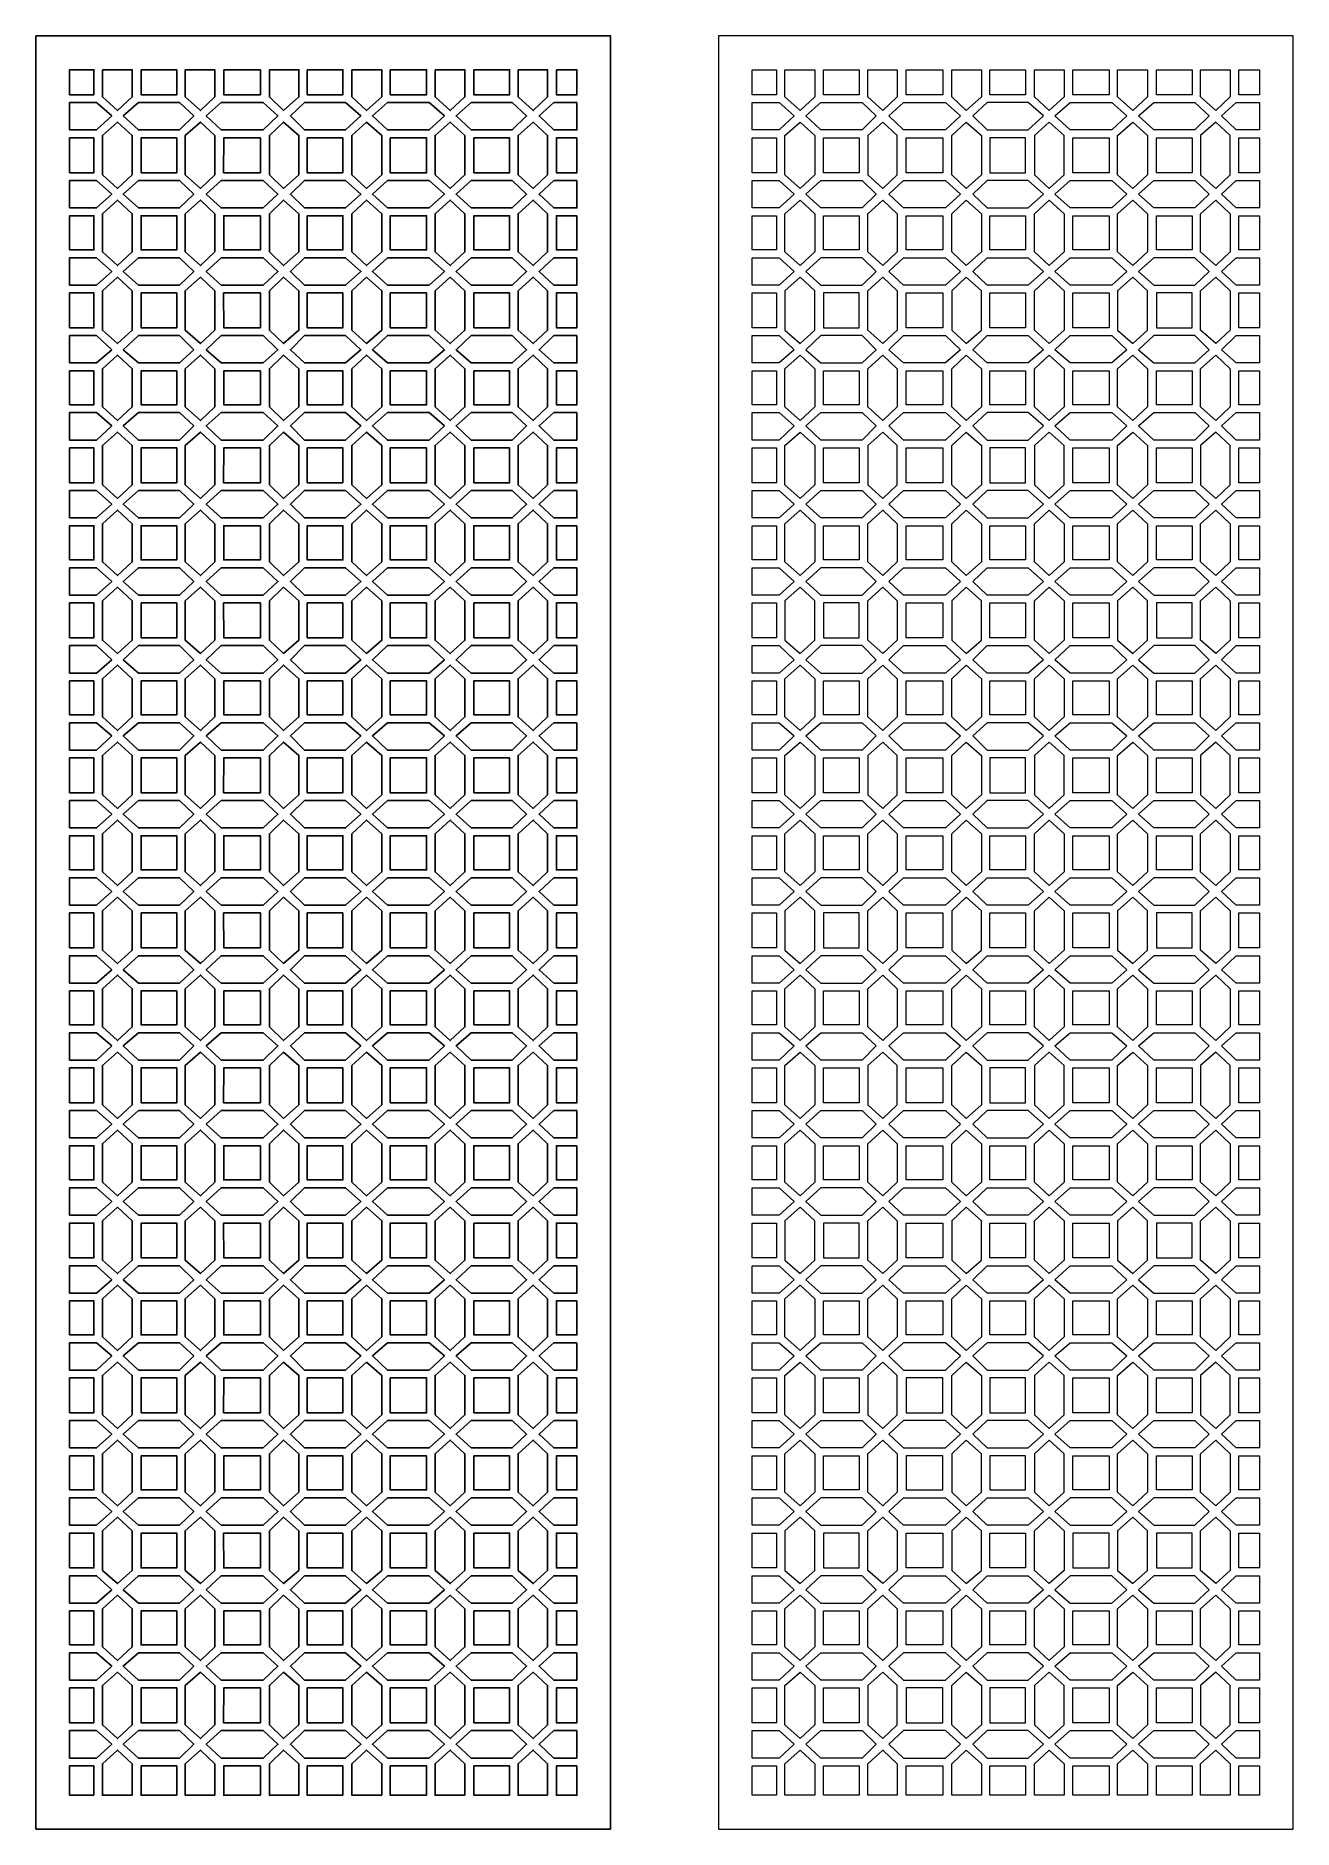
# Model space of a CAD drawing. Header units: centimetres. Extents: x -15.2 to -1.9, y -9.5 to 9.5.
import ezdxf

# ---------------------------------------------------------------- set-up
doc = ezdxf.new("R2010")
doc.units = ezdxf.units.CM
doc.header["$MEASUREMENT"] = 0
doc.layers.add('layer 1', color=7, linetype='Continuous')

msp = doc.modelspace()

# ---------------------------------------------------------------- linework, layer by layer
at = {"layer": 'layer 1', "color": 250}
for points, knots in [([(-15.18113, 9.50001), (-15.18113, 9.50001), (-9.08679, 9.50001), (-9.08679, 9.50001), (-9.08679, 9.50001), (-9.08679, 9.50001), (-9.08679, -9.5), (-9.08679, -9.5), (-9.08679, -9.5), (-9.08679, -9.5), (-15.18113, -9.5), (-15.18113, -9.5), (-15.18113, -9.5), (-15.18113, -9.5), (-15.18113, 9.50001), (-15.18113, 9.50001)], [0, 0, 0, 0, 0.2, 0.2, 0.2, 0.2, 0.4, 0.4, 0.4, 0.4, 0.6, 0.6, 0.6, 0.6, 1, 1, 1, 1]), ([(-14.82264, 8.87603), (-14.82264, 8.87603), (-14.75845, 8.87603), (-14.75845, 8.87603), (-14.75845, 8.87603), (-14.75845, 8.87603), (-14.56579, 8.87603), (-14.56579, 8.87603), (-14.56579, 8.87603), (-14.56579, 8.87603), (-14.56579, 9.05569), (-14.56579, 9.05569), (-14.56579, 9.05569), (-14.56579, 9.05569), (-14.56579, 9.14151), (-14.56579, 9.14151), (-14.56579, 9.14151), (-14.56579, 9.14151), (-14.82264, 9.14151), (-14.82264, 9.14151), (-14.82264, 9.14151), (-14.82264, 9.14151), (-14.82264, 8.87603), (-14.82264, 8.87603)], [0, 0, 0, 0, 0.14285714, 0.14285714, 0.14285714, 0.14285714, 0.28571429, 0.28571429, 0.28571429, 0.28571429, 0.42857143, 0.42857143, 0.42857143, 0.42857143, 0.57142857, 0.57142857, 0.57142857, 0.57142857, 0.71428571, 0.71428571, 0.71428571, 0.71428571, 1, 1, 1, 1]), ([(-14.4759, 9.14151), (-14.4759, 9.14151), (-14.4759, 9.05569), (-14.4759, 9.05569), (-14.4759, 9.05569), (-14.4759, 9.05569), (-14.4759, 8.85397), (-14.4759, 8.85397), (-14.4759, 8.85397), (-14.4759, 8.85397), (-14.31516, 8.70913), (-14.31516, 8.70913), (-14.31516, 8.70913), (-14.31516, 8.70913), (-14.15913, 8.85396), (-14.15913, 8.85396), (-14.15913, 8.85396), (-14.15913, 8.85396), (-14.15913, 9.05569), (-14.15913, 9.05569), (-14.15913, 9.05569), (-14.15913, 9.05569), (-14.15913, 9.14151), (-14.15913, 9.14151), (-14.15913, 9.14151), (-14.15913, 9.14151), (-14.4759, 9.14151), (-14.4759, 9.14151)], [0, 0, 0, 0, 0.125, 0.125, 0.125, 0.125, 0.25, 0.25, 0.25, 0.25, 0.375, 0.375, 0.375, 0.375, 0.5, 0.5, 0.5, 0.5, 0.625, 0.625, 0.625, 0.625, 0.75, 0.75, 0.75, 0.75, 1, 1, 1, 1]), ([(-14.06452, 9.14151), (-14.06452, 9.14151), (-14.06452, 9.05569), (-14.06452, 9.05569), (-14.06452, 9.05569), (-14.06452, 9.05569), (-14.06452, 8.87603), (-14.06452, 8.87603), (-14.06452, 8.87603), (-14.06452, 8.87603), (-13.68634, 8.87603), (-13.68634, 8.87603), (-13.68634, 8.87603), (-13.68634, 8.87603), (-13.68633, 9.05569), (-13.68633, 9.05569), (-13.68633, 9.05569), (-13.68633, 9.05569), (-13.68633, 9.14151), (-13.68633, 9.14151), (-13.68633, 9.14151), (-13.68633, 9.14151), (-14.06452, 9.14151), (-14.06452, 9.14151)], [0, 0, 0, 0, 0.14285714, 0.14285714, 0.14285714, 0.14285714, 0.28571429, 0.28571429, 0.28571429, 0.28571429, 0.42857143, 0.42857143, 0.42857143, 0.42857143, 0.57142857, 0.57142857, 0.57142857, 0.57142857, 0.71428571, 0.71428571, 0.71428571, 0.71428571, 1, 1, 1, 1]), ([(-13.59643, 9.14151), (-13.59643, 9.14151), (-13.59643, 9.05569), (-13.59643, 9.05569), (-13.59643, 9.05569), (-13.59643, 9.05569), (-13.59643, 8.85396), (-13.59643, 8.85396), (-13.59643, 8.85396), (-13.59643, 8.85396), (-13.43547, 8.70913), (-13.43547, 8.70913), (-13.43547, 8.70913), (-13.43547, 8.70913), (-13.28414, 8.85396), (-13.28414, 8.85396), (-13.28414, 8.85396), (-13.28414, 8.85396), (-13.28414, 9.05569), (-13.28414, 9.05569), (-13.28414, 9.05569), (-13.28414, 9.05569), (-13.28414, 9.14151), (-13.28414, 9.14151), (-13.28414, 9.14151), (-13.28414, 9.14151), (-13.59643, 9.14151), (-13.59643, 9.14151)], [0, 0, 0, 0, 0.125, 0.125, 0.125, 0.125, 0.25, 0.25, 0.25, 0.25, 0.375, 0.375, 0.375, 0.375, 0.5, 0.5, 0.5, 0.5, 0.625, 0.625, 0.625, 0.625, 0.75, 0.75, 0.75, 0.75, 1, 1, 1, 1]), ([(-13.18977, 9.14151), (-13.18977, 9.14151), (-13.18977, 9.05569), (-13.18977, 9.05569), (-13.18977, 9.05569), (-13.18977, 9.05569), (-13.18977, 8.87603), (-13.18977, 8.87603), (-13.18977, 8.87603), (-13.18977, 8.87603), (-12.99456, 8.87603), (-12.99456, 8.87603), (-12.99456, 8.87603), (-12.99456, 8.87603), (-12.79935, 8.87603), (-12.79935, 8.87603), (-12.79935, 8.87603), (-12.79935, 8.87603), (-12.79935, 9.05569), (-12.79935, 9.05569), (-12.79935, 9.05569), (-12.79935, 9.05569), (-12.79935, 9.14151), (-12.79935, 9.14151), (-12.79935, 9.14151), (-12.79935, 9.14151), (-13.18977, 9.14151), (-13.18977, 9.14151)], [0, 0, 0, 0, 0.125, 0.125, 0.125, 0.125, 0.25, 0.25, 0.25, 0.25, 0.375, 0.375, 0.375, 0.375, 0.5, 0.5, 0.5, 0.5, 0.625, 0.625, 0.625, 0.625, 0.75, 0.75, 0.75, 0.75, 1, 1, 1, 1]), ([(-12.70498, 9.14151), (-12.70498, 9.14151), (-12.70498, 9.05569), (-12.70498, 9.05569), (-12.70498, 9.05569), (-12.70498, 9.05569), (-12.70498, 8.85396), (-12.70498, 8.85396), (-12.70498, 8.85396), (-12.70498, 8.85396), (-12.55365, 8.70913), (-12.55365, 8.70913), (-12.55365, 8.70913), (-12.55365, 8.70913), (-12.39269, 8.85396), (-12.39269, 8.85396), (-12.39269, 8.85396), (-12.39269, 8.85396), (-12.39269, 9.05569), (-12.39269, 9.05569), (-12.39269, 9.05569), (-12.39269, 9.05569), (-12.39269, 9.14151), (-12.39269, 9.14151), (-12.39269, 9.14151), (-12.39269, 9.14151), (-12.70498, 9.14151), (-12.70498, 9.14151)], [0, 0, 0, 0, 0.125, 0.125, 0.125, 0.125, 0.25, 0.25, 0.25, 0.25, 0.375, 0.375, 0.375, 0.375, 0.5, 0.5, 0.5, 0.5, 0.625, 0.625, 0.625, 0.625, 0.75, 0.75, 0.75, 0.75, 1, 1, 1, 1]), ([(-12.30279, 9.14151), (-12.30279, 9.14151), (-12.30279, 9.05569), (-12.30279, 9.05569), (-12.30279, 9.05569), (-12.30279, 9.05569), (-12.30278, 8.87603), (-12.30278, 8.87603), (-12.30278, 8.87603), (-12.30278, 8.87603), (-11.9246, 8.87603), (-11.9246, 8.87603), (-11.9246, 8.87603), (-11.9246, 8.87603), (-11.9246, 9.05569), (-11.9246, 9.05569), (-11.9246, 9.05569), (-11.9246, 9.05569), (-11.9246, 9.14151), (-11.9246, 9.14151), (-11.9246, 9.14151), (-11.9246, 9.14151), (-12.30279, 9.14151), (-12.30279, 9.14151)], [0, 0, 0, 0, 0.14285714, 0.14285714, 0.14285714, 0.14285714, 0.28571429, 0.28571429, 0.28571429, 0.28571429, 0.42857143, 0.42857143, 0.42857143, 0.42857143, 0.57142857, 0.57142857, 0.57142857, 0.57142857, 0.71428571, 0.71428571, 0.71428571, 0.71428571, 1, 1, 1, 1]), ([(-11.83, 9.14151), (-11.83, 9.14151), (-11.82999, 9.05569), (-11.82999, 9.05569), (-11.82999, 9.05569), (-11.82999, 9.05569), (-11.83, 8.85396), (-11.83, 8.85396), (-11.83, 8.85396), (-11.83, 8.85396), (-11.67397, 8.70913), (-11.67397, 8.70913), (-11.67397, 8.70913), (-11.67397, 8.70913), (-11.51323, 8.85397), (-11.51323, 8.85397), (-11.51323, 8.85397), (-11.51323, 8.85397), (-11.51323, 9.05569), (-11.51323, 9.05569), (-11.51323, 9.05569), (-11.51323, 9.05569), (-11.51323, 9.14151), (-11.51323, 9.14151), (-11.51323, 9.14151), (-11.51323, 9.14151), (-11.83, 9.14151), (-11.83, 9.14151)], [0, 0, 0, 0, 0.125, 0.125, 0.125, 0.125, 0.25, 0.25, 0.25, 0.25, 0.375, 0.375, 0.375, 0.375, 0.5, 0.5, 0.5, 0.5, 0.625, 0.625, 0.625, 0.625, 0.75, 0.75, 0.75, 0.75, 1, 1, 1, 1]), ([(-11.42333, 9.14151), (-11.42333, 9.14151), (-11.42333, 9.05569), (-11.42333, 9.05569), (-11.42333, 9.05569), (-11.42333, 9.05569), (-11.42333, 8.87603), (-11.42333, 8.87603), (-11.42333, 8.87603), (-11.42333, 8.87603), (-11.23067, 8.87603), (-11.23067, 8.87603), (-11.23067, 8.87603), (-11.23067, 8.87603), (-11.03802, 8.87603), (-11.03802, 8.87603), (-11.03802, 8.87603), (-11.03802, 8.87603), (-11.03802, 9.05569), (-11.03802, 9.05569), (-11.03802, 9.05569), (-11.03802, 9.05569), (-11.03802, 9.14151), (-11.03802, 9.14151), (-11.03802, 9.14151), (-11.03802, 9.14151), (-11.42333, 9.14151), (-11.42333, 9.14151)], [0, 0, 0, 0, 0.125, 0.125, 0.125, 0.125, 0.25, 0.25, 0.25, 0.25, 0.375, 0.375, 0.375, 0.375, 0.5, 0.5, 0.5, 0.5, 0.625, 0.625, 0.625, 0.625, 0.75, 0.75, 0.75, 0.75, 1, 1, 1, 1]), ([(-10.94812, 9.14151), (-10.94812, 9.14151), (-10.94812, 9.05569), (-10.94812, 9.05569), (-10.94812, 9.05569), (-10.94812, 9.05569), (-10.94812, 8.85397), (-10.94812, 8.85397), (-10.94812, 8.85397), (-10.94812, 8.85397), (-10.78738, 8.70913), (-10.78738, 8.70913), (-10.78738, 8.70913), (-10.78738, 8.70913), (-10.63135, 8.85396), (-10.63135, 8.85396), (-10.63135, 8.85396), (-10.63135, 8.85396), (-10.63136, 9.05569), (-10.63136, 9.05569), (-10.63136, 9.05569), (-10.63136, 9.05569), (-10.63136, 9.14151), (-10.63136, 9.14151), (-10.63136, 9.14151), (-10.63136, 9.14151), (-10.94812, 9.14151), (-10.94812, 9.14151)], [0, 0, 0, 0, 0.125, 0.125, 0.125, 0.125, 0.25, 0.25, 0.25, 0.25, 0.375, 0.375, 0.375, 0.375, 0.5, 0.5, 0.5, 0.5, 0.625, 0.625, 0.625, 0.625, 0.75, 0.75, 0.75, 0.75, 1, 1, 1, 1]), ([(-10.53675, 9.14151), (-10.53675, 9.14151), (-10.53675, 9.05569), (-10.53675, 9.05569), (-10.53675, 9.05569), (-10.53675, 9.05569), (-10.53675, 8.87603), (-10.53675, 8.87603), (-10.53675, 8.87603), (-10.53675, 8.87603), (-10.15856, 8.87603), (-10.15856, 8.87603), (-10.15856, 8.87603), (-10.15856, 8.87603), (-10.15856, 9.05569), (-10.15856, 9.05569), (-10.15856, 9.05569), (-10.15856, 9.05569), (-10.15856, 9.14151), (-10.15856, 9.14151), (-10.15856, 9.14151), (-10.15856, 9.14151), (-10.53675, 9.14151), (-10.53675, 9.14151)], [0, 0, 0, 0, 0.14285714, 0.14285714, 0.14285714, 0.14285714, 0.28571429, 0.28571429, 0.28571429, 0.28571429, 0.42857143, 0.42857143, 0.42857143, 0.42857143, 0.57142857, 0.57142857, 0.57142857, 0.57142857, 0.71428571, 0.71428571, 0.71428571, 0.71428571, 1, 1, 1, 1]), ([(-10.06866, 9.14151), (-10.06866, 9.14151), (-10.06866, 9.05569), (-10.06866, 9.05569), (-10.06866, 9.05569), (-10.06866, 9.05569), (-10.06866, 8.85396), (-10.06866, 8.85396), (-10.06866, 8.85396), (-10.06866, 8.85396), (-9.9077, 8.70913), (-9.9077, 8.70913), (-9.9077, 8.70913), (-9.9077, 8.70913), (-9.75637, 8.85396), (-9.75637, 8.85396), (-9.75637, 8.85396), (-9.75637, 8.85396), (-9.75637, 9.05569), (-9.75637, 9.05569), (-9.75637, 9.05569), (-9.75637, 9.05569), (-9.75637, 9.14151), (-9.75637, 9.14151), (-9.75637, 9.14151), (-9.75637, 9.14151), (-10.06866, 9.14151), (-10.06866, 9.14151)], [0, 0, 0, 0, 0.125, 0.125, 0.125, 0.125, 0.25, 0.25, 0.25, 0.25, 0.375, 0.375, 0.375, 0.375, 0.5, 0.5, 0.5, 0.5, 0.625, 0.625, 0.625, 0.625, 0.75, 0.75, 0.75, 0.75, 1, 1, 1, 1]), ([(-9.662, 9.14151), (-9.662, 9.14151), (-9.662, 9.05569), (-9.662, 9.05569), (-9.662, 9.05569), (-9.662, 9.05569), (-9.662, 8.87603), (-9.662, 8.87603), (-9.662, 8.87603), (-9.662, 8.87603), (-9.46679, 8.87603), (-9.46679, 8.87603), (-9.46679, 8.87603), (-9.46679, 8.87603), (-9.44528, 8.87603), (-9.44528, 8.87603), (-9.44528, 8.87603), (-9.44528, 8.87603), (-9.44528, 9.14151), (-9.44528, 9.14151), (-9.44528, 9.14151), (-9.44528, 9.14151), (-9.662, 9.14151), (-9.662, 9.14151)], [0, 0, 0, 0, 0.14285714, 0.14285714, 0.14285714, 0.14285714, 0.28571429, 0.28571429, 0.28571429, 0.28571429, 0.42857143, 0.42857143, 0.42857143, 0.42857143, 0.57142857, 0.57142857, 0.57142857, 0.57142857, 0.71428571, 0.71428571, 0.71428571, 0.71428571, 1, 1, 1, 1]), ([(-14.82264, 8.50269), (-14.82264, 8.50269), (-14.75845, 8.50269), (-14.75845, 8.50269), (-14.75845, 8.50269), (-14.75845, 8.50269), (-14.53755, 8.50269), (-14.53755, 8.50269), (-14.53755, 8.50269), (-14.53755, 8.50269), (-14.37681, 8.65211), (-14.37681, 8.65211), (-14.37681, 8.65211), (-14.37681, 8.65211), (-14.53755, 8.79258), (-14.53755, 8.79258), (-14.53755, 8.79258), (-14.53755, 8.79258), (-14.75845, 8.79258), (-14.75845, 8.79258), (-14.75845, 8.79258), (-14.75845, 8.79258), (-14.82264, 8.79258), (-14.82264, 8.79258), (-14.82264, 8.79258), (-14.82264, 8.79258), (-14.82264, 8.50269), (-14.82264, 8.50269)], [0, 0, 0, 0, 0.125, 0.125, 0.125, 0.125, 0.25, 0.25, 0.25, 0.25, 0.375, 0.375, 0.375, 0.375, 0.5, 0.5, 0.5, 0.5, 0.625, 0.625, 0.625, 0.625, 0.75, 0.75, 0.75, 0.75, 1, 1, 1, 1]), ([(-14.09277, 8.79259), (-14.09277, 8.79259), (-14.25373, 8.65211), (-14.25373, 8.65211), (-14.25373, 8.65211), (-14.25373, 8.65211), (-14.09277, 8.50269), (-14.09277, 8.50269), (-14.09277, 8.50269), (-14.09277, 8.50269), (-13.65786, 8.50269), (-13.65786, 8.50269), (-13.65786, 8.50269), (-13.65786, 8.50269), (-13.50653, 8.65211), (-13.50653, 8.65211), (-13.50653, 8.65211), (-13.50653, 8.65211), (-13.65786, 8.79258), (-13.65786, 8.79258), (-13.65786, 8.79258), (-13.65786, 8.79258), (-14.09277, 8.79259), (-14.09277, 8.79259)], [0, 0, 0, 0, 0.14285714, 0.14285714, 0.14285714, 0.14285714, 0.28571429, 0.28571429, 0.28571429, 0.28571429, 0.42857143, 0.42857143, 0.42857143, 0.42857143, 0.57142857, 0.57142857, 0.57142857, 0.57142857, 0.71428571, 0.71428571, 0.71428571, 0.71428571, 1, 1, 1, 1]), ([(-12.99456, 8.79258), (-12.99456, 8.79258), (-13.21802, 8.79258), (-13.21802, 8.79258), (-13.21802, 8.79258), (-13.21802, 8.79258), (-13.37404, 8.65211), (-13.37404, 8.65211), (-13.37404, 8.65211), (-13.37404, 8.65211), (-13.21802, 8.50269), (-13.21802, 8.50269), (-13.21802, 8.50269), (-13.21802, 8.50269), (-12.99456, 8.50269), (-12.99456, 8.50269), (-12.99456, 8.50269), (-12.99456, 8.50269), (-12.7711, 8.50269), (-12.7711, 8.50269), (-12.7711, 8.50269), (-12.7711, 8.50269), (-12.61509, 8.65211), (-12.61509, 8.65211), (-12.61509, 8.65211), (-12.61509, 8.65211), (-12.7711, 8.79258), (-12.7711, 8.79258), (-12.7711, 8.79258), (-12.7711, 8.79258), (-12.99456, 8.79258), (-12.99456, 8.79258)], [0, 0, 0, 0, 0.11111111, 0.11111111, 0.11111111, 0.11111111, 0.22222222, 0.22222222, 0.22222222, 0.22222222, 0.33333333, 0.33333333, 0.33333333, 0.33333333, 0.44444444, 0.44444444, 0.44444444, 0.44444444, 0.55555556, 0.55555556, 0.55555556, 0.55555556, 0.66666667, 0.66666667, 0.66666667, 0.66666667, 0.77777778, 0.77777778, 0.77777778, 0.77777778, 1, 1, 1, 1]), ([(-11.89636, 8.79259), (-11.89636, 8.79259), (-11.73539, 8.65211), (-11.73539, 8.65211), (-11.73539, 8.65211), (-11.73539, 8.65211), (-11.89635, 8.50269), (-11.89635, 8.50269), (-11.89635, 8.50269), (-11.89635, 8.50269), (-12.33126, 8.50269), (-12.33126, 8.50269), (-12.33126, 8.50269), (-12.33126, 8.50269), (-12.48259, 8.65211), (-12.48259, 8.65211), (-12.48259, 8.65211), (-12.48259, 8.65211), (-12.33126, 8.79258), (-12.33126, 8.79258), (-12.33126, 8.79258), (-12.33126, 8.79258), (-11.89636, 8.79259), (-11.89636, 8.79259)], [0, 0, 0, 0, 0.14285714, 0.14285714, 0.14285714, 0.14285714, 0.28571429, 0.28571429, 0.28571429, 0.28571429, 0.42857143, 0.42857143, 0.42857143, 0.42857143, 0.57142857, 0.57142857, 0.57142857, 0.57142857, 0.71428571, 0.71428571, 0.71428571, 0.71428571, 1, 1, 1, 1]), ([(-11.23067, 8.79258), (-11.23067, 8.79258), (-11.45157, 8.79258), (-11.45157, 8.79258), (-11.45157, 8.79258), (-11.45157, 8.79258), (-11.61231, 8.65211), (-11.61231, 8.65211), (-11.61231, 8.65211), (-11.61231, 8.65211), (-11.45157, 8.50269), (-11.45157, 8.50269), (-11.45157, 8.50269), (-11.45157, 8.50269), (-11.23067, 8.50269), (-11.23067, 8.50269), (-11.23067, 8.50269), (-11.23067, 8.50269), (-11.00978, 8.50269), (-11.00978, 8.50269), (-11.00978, 8.50269), (-11.00978, 8.50269), (-10.84904, 8.65211), (-10.84904, 8.65211), (-10.84904, 8.65211), (-10.84904, 8.65211), (-11.00978, 8.79258), (-11.00978, 8.79258), (-11.00978, 8.79258), (-11.00978, 8.79258), (-11.23067, 8.79258), (-11.23067, 8.79258)], [0, 0, 0, 0, 0.11111111, 0.11111111, 0.11111111, 0.11111111, 0.22222222, 0.22222222, 0.22222222, 0.22222222, 0.33333333, 0.33333333, 0.33333333, 0.33333333, 0.44444444, 0.44444444, 0.44444444, 0.44444444, 0.55555556, 0.55555556, 0.55555556, 0.55555556, 0.66666667, 0.66666667, 0.66666667, 0.66666667, 0.77777778, 0.77777778, 0.77777778, 0.77777778, 1, 1, 1, 1]), ([(-10.565, 8.79259), (-10.565, 8.79259), (-10.72596, 8.65211), (-10.72596, 8.65211), (-10.72596, 8.65211), (-10.72596, 8.65211), (-10.565, 8.50269), (-10.565, 8.50269), (-10.565, 8.50269), (-10.565, 8.50269), (-10.13009, 8.50269), (-10.13009, 8.50269), (-10.13009, 8.50269), (-10.13009, 8.50269), (-9.97876, 8.65211), (-9.97876, 8.65211), (-9.97876, 8.65211), (-9.97876, 8.65211), (-10.13009, 8.79258), (-10.13009, 8.79258), (-10.13009, 8.79258), (-10.13009, 8.79258), (-10.565, 8.79259), (-10.565, 8.79259)], [0, 0, 0, 0, 0.14285714, 0.14285714, 0.14285714, 0.14285714, 0.28571429, 0.28571429, 0.28571429, 0.28571429, 0.42857143, 0.42857143, 0.42857143, 0.42857143, 0.57142857, 0.57142857, 0.57142857, 0.57142857, 0.71428571, 0.71428571, 0.71428571, 0.71428571, 1, 1, 1, 1]), ([(-9.44528, 8.79258), (-9.44528, 8.79258), (-9.46679, 8.79258), (-9.46679, 8.79258), (-9.46679, 8.79258), (-9.46679, 8.79258), (-9.69025, 8.79258), (-9.69025, 8.79258), (-9.69025, 8.79258), (-9.69025, 8.79258), (-9.84626, 8.65211), (-9.84626, 8.65211), (-9.84626, 8.65211), (-9.84626, 8.65211), (-9.69025, 8.50269), (-9.69025, 8.50269), (-9.69025, 8.50269), (-9.69025, 8.50269), (-9.46679, 8.50269), (-9.46679, 8.50269), (-9.46679, 8.50269), (-9.46679, 8.50269), (-9.44528, 8.50269), (-9.44528, 8.50269), (-9.44528, 8.50269), (-9.44528, 8.50269), (-9.44528, 8.79258), (-9.44528, 8.79258)], [0, 0, 0, 0, 0.125, 0.125, 0.125, 0.125, 0.25, 0.25, 0.25, 0.25, 0.375, 0.375, 0.375, 0.375, 0.5, 0.5, 0.5, 0.5, 0.625, 0.625, 0.625, 0.625, 0.75, 0.75, 0.75, 0.75, 1, 1, 1, 1]), ([(-14.15913, 8.02864), (-14.15913, 8.02864), (-14.15913, 8.44566), (-14.15913, 8.44566), (-14.15913, 8.44566), (-14.15913, 8.44566), (-14.31517, 8.58614), (-14.31517, 8.58614), (-14.31517, 8.58614), (-14.31517, 8.58614), (-14.4759, 8.44567), (-14.4759, 8.44567), (-14.4759, 8.44567), (-14.4759, 8.44567), (-14.4759, 8.02864), (-14.4759, 8.02864), (-14.4759, 8.02864), (-14.4759, 8.02864), (-14.31516, 7.88359), (-14.31516, 7.88359), (-14.31516, 7.88359), (-14.31516, 7.88359), (-14.15913, 8.02864), (-14.15913, 8.02864)], [0, 0, 0, 0, 0.14285714, 0.14285714, 0.14285714, 0.14285714, 0.28571429, 0.28571429, 0.28571429, 0.28571429, 0.42857143, 0.42857143, 0.42857143, 0.42857143, 0.57142857, 0.57142857, 0.57142857, 0.57142857, 0.71428571, 0.71428571, 0.71428571, 0.71428571, 1, 1, 1, 1]), ([(-13.59644, 8.02864), (-13.59644, 8.02864), (-13.59643, 8.44566), (-13.59643, 8.44566), (-13.59643, 8.44566), (-13.59643, 8.44566), (-13.43547, 8.58614), (-13.43547, 8.58614), (-13.43547, 8.58614), (-13.43547, 8.58614), (-13.28414, 8.44567), (-13.28414, 8.44567), (-13.28414, 8.44567), (-13.28414, 8.44567), (-13.28414, 8.02864), (-13.28414, 8.02864), (-13.28414, 8.02864), (-13.28414, 8.02864), (-13.43546, 7.88359), (-13.43546, 7.88359), (-13.43546, 7.88359), (-13.43546, 7.88359), (-13.59644, 8.02864), (-13.59644, 8.02864)], [0, 0, 0, 0, 0.14285714, 0.14285714, 0.14285714, 0.14285714, 0.28571429, 0.28571429, 0.28571429, 0.28571429, 0.42857143, 0.42857143, 0.42857143, 0.42857143, 0.57142857, 0.57142857, 0.57142857, 0.57142857, 0.71428571, 0.71428571, 0.71428571, 0.71428571, 1, 1, 1, 1]), ([(-12.39269, 8.02864), (-12.39269, 8.02864), (-12.39269, 8.44566), (-12.39269, 8.44566), (-12.39269, 8.44566), (-12.39269, 8.44566), (-12.55366, 8.58614), (-12.55366, 8.58614), (-12.55366, 8.58614), (-12.55366, 8.58614), (-12.70498, 8.44567), (-12.70498, 8.44567), (-12.70498, 8.44567), (-12.70498, 8.44567), (-12.70498, 8.02864), (-12.70498, 8.02864), (-12.70498, 8.02864), (-12.70498, 8.02864), (-12.55366, 7.88359), (-12.55366, 7.88359), (-12.55366, 7.88359), (-12.55366, 7.88359), (-12.39269, 8.02864), (-12.39269, 8.02864)], [0, 0, 0, 0, 0.14285714, 0.14285714, 0.14285714, 0.14285714, 0.28571429, 0.28571429, 0.28571429, 0.28571429, 0.42857143, 0.42857143, 0.42857143, 0.42857143, 0.57142857, 0.57142857, 0.57142857, 0.57142857, 0.71428571, 0.71428571, 0.71428571, 0.71428571, 1, 1, 1, 1]), ([(-11.82999, 8.02864), (-11.82999, 8.02864), (-11.83, 8.44566), (-11.83, 8.44566), (-11.83, 8.44566), (-11.83, 8.44566), (-11.67395, 8.58614), (-11.67395, 8.58614), (-11.67395, 8.58614), (-11.67395, 8.58614), (-11.51323, 8.44567), (-11.51323, 8.44567), (-11.51323, 8.44567), (-11.51323, 8.44567), (-11.51323, 8.02864), (-11.51323, 8.02864), (-11.51323, 8.02864), (-11.51323, 8.02864), (-11.67397, 7.88359), (-11.67397, 7.88359), (-11.67397, 7.88359), (-11.67397, 7.88359), (-11.82999, 8.02864), (-11.82999, 8.02864)], [0, 0, 0, 0, 0.14285714, 0.14285714, 0.14285714, 0.14285714, 0.28571429, 0.28571429, 0.28571429, 0.28571429, 0.42857143, 0.42857143, 0.42857143, 0.42857143, 0.57142857, 0.57142857, 0.57142857, 0.57142857, 0.71428571, 0.71428571, 0.71428571, 0.71428571, 1, 1, 1, 1]), ([(-10.63136, 8.02864), (-10.63136, 8.02864), (-10.63135, 8.44566), (-10.63135, 8.44566), (-10.63135, 8.44566), (-10.63135, 8.44566), (-10.7874, 8.58614), (-10.7874, 8.58614), (-10.7874, 8.58614), (-10.7874, 8.58614), (-10.94812, 8.44567), (-10.94812, 8.44567), (-10.94812, 8.44567), (-10.94812, 8.44567), (-10.94812, 8.02864), (-10.94812, 8.02864), (-10.94812, 8.02864), (-10.94812, 8.02864), (-10.78738, 7.88359), (-10.78738, 7.88359), (-10.78738, 7.88359), (-10.78738, 7.88359), (-10.63136, 8.02864), (-10.63136, 8.02864)], [0, 0, 0, 0, 0.14285714, 0.14285714, 0.14285714, 0.14285714, 0.28571429, 0.28571429, 0.28571429, 0.28571429, 0.42857143, 0.42857143, 0.42857143, 0.42857143, 0.57142857, 0.57142857, 0.57142857, 0.57142857, 0.71428571, 0.71428571, 0.71428571, 0.71428571, 1, 1, 1, 1]), ([(-10.06866, 8.02864), (-10.06866, 8.02864), (-10.06866, 8.44566), (-10.06866, 8.44566), (-10.06866, 8.44566), (-10.06866, 8.44566), (-9.90769, 8.58614), (-9.90769, 8.58614), (-9.90769, 8.58614), (-9.90769, 8.58614), (-9.75637, 8.44567), (-9.75637, 8.44567), (-9.75637, 8.44567), (-9.75637, 8.44567), (-9.75637, 8.02864), (-9.75637, 8.02864), (-9.75637, 8.02864), (-9.75637, 8.02864), (-9.90769, 7.88359), (-9.90769, 7.88359), (-9.90769, 7.88359), (-9.90769, 7.88359), (-10.06866, 8.02864), (-10.06866, 8.02864)], [0, 0, 0, 0, 0.14285714, 0.14285714, 0.14285714, 0.14285714, 0.28571429, 0.28571429, 0.28571429, 0.28571429, 0.42857143, 0.42857143, 0.42857143, 0.42857143, 0.57142857, 0.57142857, 0.57142857, 0.57142857, 0.71428571, 0.71428571, 0.71428571, 0.71428571, 1, 1, 1, 1]), ([(-14.82264, 8.05049), (-14.82264, 8.05049), (-14.75845, 8.05049), (-14.75845, 8.05049), (-14.75845, 8.05049), (-14.75845, 8.05049), (-14.56579, 8.05049), (-14.56579, 8.05049), (-14.56579, 8.05049), (-14.56579, 8.05049), (-14.56579, 8.41925), (-14.56579, 8.41925), (-14.56579, 8.41925), (-14.56579, 8.41925), (-14.75845, 8.41925), (-14.75845, 8.41925), (-14.75845, 8.41925), (-14.75845, 8.41925), (-14.82264, 8.41925), (-14.82264, 8.41925), (-14.82264, 8.41925), (-14.82264, 8.41925), (-14.82264, 8.05049), (-14.82264, 8.05049)], [0, 0, 0, 0, 0.14285714, 0.14285714, 0.14285714, 0.14285714, 0.28571429, 0.28571429, 0.28571429, 0.28571429, 0.42857143, 0.42857143, 0.42857143, 0.42857143, 0.57142857, 0.57142857, 0.57142857, 0.57142857, 0.71428571, 0.71428571, 0.71428571, 0.71428571, 1, 1, 1, 1]), ([(-14.06452, 8.05049), (-14.06452, 8.05049), (-13.68634, 8.05049), (-13.68634, 8.05049), (-13.68634, 8.05049), (-13.68634, 8.05049), (-13.68634, 8.41925), (-13.68634, 8.41925), (-13.68634, 8.41925), (-13.68634, 8.41925), (-14.06452, 8.41925), (-14.06452, 8.41925), (-14.06452, 8.41925), (-14.06452, 8.41925), (-14.06452, 8.05049), (-14.06452, 8.05049)], [0, 0, 0, 0, 0.2, 0.2, 0.2, 0.2, 0.4, 0.4, 0.4, 0.4, 0.6, 0.6, 0.6, 0.6, 1, 1, 1, 1]), ([(-12.99456, 8.41925), (-12.99456, 8.41925), (-13.18977, 8.41924), (-13.18977, 8.41924), (-13.18977, 8.41924), (-13.18977, 8.41924), (-13.18978, 8.05049), (-13.18978, 8.05049), (-13.18978, 8.05049), (-13.18978, 8.05049), (-12.99456, 8.05049), (-12.99456, 8.05049), (-12.99456, 8.05049), (-12.99456, 8.05049), (-12.79934, 8.05049), (-12.79934, 8.05049), (-12.79934, 8.05049), (-12.79934, 8.05049), (-12.79935, 8.41924), (-12.79935, 8.41924), (-12.79935, 8.41924), (-12.79935, 8.41924), (-12.99456, 8.41925), (-12.99456, 8.41925)], [0, 0, 0, 0, 0.14285714, 0.14285714, 0.14285714, 0.14285714, 0.28571429, 0.28571429, 0.28571429, 0.28571429, 0.42857143, 0.42857143, 0.42857143, 0.42857143, 0.57142857, 0.57142857, 0.57142857, 0.57142857, 0.71428571, 0.71428571, 0.71428571, 0.71428571, 1, 1, 1, 1]), ([(-11.9246, 8.05049), (-11.9246, 8.05049), (-12.30279, 8.05049), (-12.30279, 8.05049), (-12.30279, 8.05049), (-12.30279, 8.05049), (-12.30278, 8.41925), (-12.30278, 8.41925), (-12.30278, 8.41925), (-12.30278, 8.41925), (-11.9246, 8.41925), (-11.9246, 8.41925), (-11.9246, 8.41925), (-11.9246, 8.41925), (-11.9246, 8.05049), (-11.9246, 8.05049)], [0, 0, 0, 0, 0.2, 0.2, 0.2, 0.2, 0.4, 0.4, 0.4, 0.4, 0.6, 0.6, 0.6, 0.6, 1, 1, 1, 1]), ([(-11.23067, 8.41925), (-11.23067, 8.41925), (-11.42333, 8.41925), (-11.42333, 8.41925), (-11.42333, 8.41925), (-11.42333, 8.41925), (-11.42333, 8.05049), (-11.42333, 8.05049), (-11.42333, 8.05049), (-11.42333, 8.05049), (-11.23067, 8.05049), (-11.23067, 8.05049), (-11.23067, 8.05049), (-11.23067, 8.05049), (-11.03802, 8.05049), (-11.03802, 8.05049), (-11.03802, 8.05049), (-11.03802, 8.05049), (-11.03802, 8.41925), (-11.03802, 8.41925), (-11.03802, 8.41925), (-11.03802, 8.41925), (-11.23067, 8.41925), (-11.23067, 8.41925)], [0, 0, 0, 0, 0.14285714, 0.14285714, 0.14285714, 0.14285714, 0.28571429, 0.28571429, 0.28571429, 0.28571429, 0.42857143, 0.42857143, 0.42857143, 0.42857143, 0.57142857, 0.57142857, 0.57142857, 0.57142857, 0.71428571, 0.71428571, 0.71428571, 0.71428571, 1, 1, 1, 1]), ([(-10.53675, 8.05049), (-10.53675, 8.05049), (-10.15856, 8.05049), (-10.15856, 8.05049), (-10.15856, 8.05049), (-10.15856, 8.05049), (-10.15856, 8.41925), (-10.15856, 8.41925), (-10.15856, 8.41925), (-10.15856, 8.41925), (-10.53675, 8.41925), (-10.53675, 8.41925), (-10.53675, 8.41925), (-10.53675, 8.41925), (-10.53675, 8.05049), (-10.53675, 8.05049)], [0, 0, 0, 0, 0.2, 0.2, 0.2, 0.2, 0.4, 0.4, 0.4, 0.4, 0.6, 0.6, 0.6, 0.6, 1, 1, 1, 1]), ([(-9.44528, 8.41924), (-9.44528, 8.41924), (-9.46679, 8.41925), (-9.46679, 8.41925), (-9.46679, 8.41925), (-9.46679, 8.41925), (-9.662, 8.41924), (-9.662, 8.41924), (-9.662, 8.41924), (-9.662, 8.41924), (-9.66201, 8.05049), (-9.66201, 8.05049), (-9.66201, 8.05049), (-9.66201, 8.05049), (-9.46679, 8.05049), (-9.46679, 8.05049), (-9.46679, 8.05049), (-9.46679, 8.05049), (-9.44528, 8.05049), (-9.44528, 8.05049), (-9.44528, 8.05049), (-9.44528, 8.05049), (-9.44528, 8.41924), (-9.44528, 8.41924)], [0, 0, 0, 0, 0.14285714, 0.14285714, 0.14285714, 0.14285714, 0.28571429, 0.28571429, 0.28571429, 0.28571429, 0.42857143, 0.42857143, 0.42857143, 0.42857143, 0.57142857, 0.57142857, 0.57142857, 0.57142857, 0.71428571, 0.71428571, 0.71428571, 0.71428571, 1, 1, 1, 1]), ([(-14.82264, 7.67737), (-14.82264, 7.67737), (-14.75845, 7.67737), (-14.75845, 7.67737), (-14.75845, 7.67737), (-14.75845, 7.67737), (-14.53755, 7.67736), (-14.53755, 7.67736), (-14.53755, 7.67736), (-14.53755, 7.67736), (-14.37681, 7.82242), (-14.37681, 7.82242), (-14.37681, 7.82242), (-14.37681, 7.82242), (-14.53755, 7.96703), (-14.53755, 7.96703), (-14.53755, 7.96703), (-14.53755, 7.96703), (-14.75845, 7.96704), (-14.75845, 7.96704), (-14.75845, 7.96704), (-14.75845, 7.96704), (-14.82264, 7.96703), (-14.82264, 7.96703), (-14.82264, 7.96703), (-14.82264, 7.96703), (-14.82264, 7.67737), (-14.82264, 7.67737)], [0, 0, 0, 0, 0.125, 0.125, 0.125, 0.125, 0.25, 0.25, 0.25, 0.25, 0.375, 0.375, 0.375, 0.375, 0.5, 0.5, 0.5, 0.5, 0.625, 0.625, 0.625, 0.625, 0.75, 0.75, 0.75, 0.75, 1, 1, 1, 1]), ([(-14.09277, 7.96703), (-14.09277, 7.96703), (-14.25373, 7.82242), (-14.25373, 7.82242), (-14.25373, 7.82242), (-14.25373, 7.82242), (-14.09277, 7.67736), (-14.09277, 7.67736), (-14.09277, 7.67736), (-14.09277, 7.67736), (-13.65786, 7.67736), (-13.65786, 7.67736), (-13.65786, 7.67736), (-13.65786, 7.67736), (-13.50653, 7.82242), (-13.50653, 7.82242), (-13.50653, 7.82242), (-13.50653, 7.82242), (-13.65786, 7.96703), (-13.65786, 7.96703), (-13.65786, 7.96703), (-13.65786, 7.96703), (-14.09277, 7.96703), (-14.09277, 7.96703)], [0, 0, 0, 0, 0.14285714, 0.14285714, 0.14285714, 0.14285714, 0.28571429, 0.28571429, 0.28571429, 0.28571429, 0.42857143, 0.42857143, 0.42857143, 0.42857143, 0.57142857, 0.57142857, 0.57142857, 0.57142857, 0.71428571, 0.71428571, 0.71428571, 0.71428571, 1, 1, 1, 1]), ([(-12.99456, 7.96704), (-12.99456, 7.96704), (-13.21802, 7.96704), (-13.21802, 7.96704), (-13.21802, 7.96704), (-13.21802, 7.96704), (-13.37404, 7.82242), (-13.37404, 7.82242), (-13.37404, 7.82242), (-13.37404, 7.82242), (-13.21802, 7.67736), (-13.21802, 7.67736), (-13.21802, 7.67736), (-13.21802, 7.67736), (-12.99456, 7.67736), (-12.99456, 7.67736), (-12.99456, 7.67736), (-12.99456, 7.67736), (-12.7711, 7.67736), (-12.7711, 7.67736), (-12.7711, 7.67736), (-12.7711, 7.67736), (-12.61509, 7.82242), (-12.61509, 7.82242), (-12.61509, 7.82242), (-12.61509, 7.82242), (-12.77111, 7.96704), (-12.77111, 7.96704), (-12.77111, 7.96704), (-12.77111, 7.96704), (-12.99456, 7.96704), (-12.99456, 7.96704)], [0, 0, 0, 0, 0.11111111, 0.11111111, 0.11111111, 0.11111111, 0.22222222, 0.22222222, 0.22222222, 0.22222222, 0.33333333, 0.33333333, 0.33333333, 0.33333333, 0.44444444, 0.44444444, 0.44444444, 0.44444444, 0.55555556, 0.55555556, 0.55555556, 0.55555556, 0.66666667, 0.66666667, 0.66666667, 0.66666667, 0.77777778, 0.77777778, 0.77777778, 0.77777778, 1, 1, 1, 1]), ([(-11.89636, 7.96703), (-11.89636, 7.96703), (-11.73539, 7.82242), (-11.73539, 7.82242), (-11.73539, 7.82242), (-11.73539, 7.82242), (-11.89635, 7.67736), (-11.89635, 7.67736), (-11.89635, 7.67736), (-11.89635, 7.67736), (-12.33126, 7.67736), (-12.33126, 7.67736), (-12.33126, 7.67736), (-12.33126, 7.67736), (-12.48259, 7.82242), (-12.48259, 7.82242), (-12.48259, 7.82242), (-12.48259, 7.82242), (-12.33126, 7.96703), (-12.33126, 7.96703), (-12.33126, 7.96703), (-12.33126, 7.96703), (-11.89636, 7.96703), (-11.89636, 7.96703)], [0, 0, 0, 0, 0.14285714, 0.14285714, 0.14285714, 0.14285714, 0.28571429, 0.28571429, 0.28571429, 0.28571429, 0.42857143, 0.42857143, 0.42857143, 0.42857143, 0.57142857, 0.57142857, 0.57142857, 0.57142857, 0.71428571, 0.71428571, 0.71428571, 0.71428571, 1, 1, 1, 1]), ([(-11.23067, 7.96704), (-11.23067, 7.96704), (-11.45157, 7.96703), (-11.45157, 7.96703), (-11.45157, 7.96703), (-11.45157, 7.96703), (-11.61231, 7.82242), (-11.61231, 7.82242), (-11.61231, 7.82242), (-11.61231, 7.82242), (-11.45157, 7.67736), (-11.45157, 7.67736), (-11.45157, 7.67736), (-11.45157, 7.67736), (-11.23067, 7.67737), (-11.23067, 7.67737), (-11.23067, 7.67737), (-11.23067, 7.67737), (-11.00978, 7.67736), (-11.00978, 7.67736), (-11.00978, 7.67736), (-11.00978, 7.67736), (-10.84904, 7.82242), (-10.84904, 7.82242), (-10.84904, 7.82242), (-10.84904, 7.82242), (-11.00978, 7.96703), (-11.00978, 7.96703), (-11.00978, 7.96703), (-11.00978, 7.96703), (-11.23067, 7.96704), (-11.23067, 7.96704)], [0, 0, 0, 0, 0.11111111, 0.11111111, 0.11111111, 0.11111111, 0.22222222, 0.22222222, 0.22222222, 0.22222222, 0.33333333, 0.33333333, 0.33333333, 0.33333333, 0.44444444, 0.44444444, 0.44444444, 0.44444444, 0.55555556, 0.55555556, 0.55555556, 0.55555556, 0.66666667, 0.66666667, 0.66666667, 0.66666667, 0.77777778, 0.77777778, 0.77777778, 0.77777778, 1, 1, 1, 1]), ([(-10.565, 7.96703), (-10.565, 7.96703), (-10.72596, 7.82242), (-10.72596, 7.82242), (-10.72596, 7.82242), (-10.72596, 7.82242), (-10.565, 7.67736), (-10.565, 7.67736), (-10.565, 7.67736), (-10.565, 7.67736), (-10.13009, 7.67736), (-10.13009, 7.67736), (-10.13009, 7.67736), (-10.13009, 7.67736), (-9.97876, 7.82242), (-9.97876, 7.82242), (-9.97876, 7.82242), (-9.97876, 7.82242), (-10.13009, 7.96703), (-10.13009, 7.96703), (-10.13009, 7.96703), (-10.13009, 7.96703), (-10.565, 7.96703), (-10.565, 7.96703)], [0, 0, 0, 0, 0.14285714, 0.14285714, 0.14285714, 0.14285714, 0.28571429, 0.28571429, 0.28571429, 0.28571429, 0.42857143, 0.42857143, 0.42857143, 0.42857143, 0.57142857, 0.57142857, 0.57142857, 0.57142857, 0.71428571, 0.71428571, 0.71428571, 0.71428571, 1, 1, 1, 1]), ([(-9.44528, 7.96704), (-9.44528, 7.96704), (-9.46679, 7.96704), (-9.46679, 7.96704), (-9.46679, 7.96704), (-9.46679, 7.96704), (-9.69024, 7.96704), (-9.69024, 7.96704), (-9.69024, 7.96704), (-9.69024, 7.96704), (-9.84626, 7.82242), (-9.84626, 7.82242), (-9.84626, 7.82242), (-9.84626, 7.82242), (-9.69025, 7.67736), (-9.69025, 7.67736), (-9.69025, 7.67736), (-9.69025, 7.67736), (-9.46679, 7.67736), (-9.46679, 7.67736), (-9.46679, 7.67736), (-9.46679, 7.67736), (-9.44528, 7.67736), (-9.44528, 7.67736), (-9.44528, 7.67736), (-9.44528, 7.67736), (-9.44528, 7.96704), (-9.44528, 7.96704)], [0, 0, 0, 0, 0.125, 0.125, 0.125, 0.125, 0.25, 0.25, 0.25, 0.25, 0.375, 0.375, 0.375, 0.375, 0.5, 0.5, 0.5, 0.5, 0.625, 0.625, 0.625, 0.625, 0.75, 0.75, 0.75, 0.75, 1, 1, 1, 1]), ([(-14.15913, 7.41332), (-14.15913, 7.41332), (-14.15913, 7.61598), (-14.15913, 7.61598), (-14.15913, 7.61598), (-14.15913, 7.61598), (-14.31515, 7.76082), (-14.31515, 7.76082), (-14.31515, 7.76082), (-14.31515, 7.76082), (-14.4759, 7.61598), (-14.4759, 7.61598), (-14.4759, 7.61598), (-14.4759, 7.61598), (-14.4759, 7.41332), (-14.4759, 7.41332), (-14.4759, 7.41332), (-14.4759, 7.41332), (-14.4759, 7.21066), (-14.4759, 7.21066), (-14.4759, 7.21066), (-14.4759, 7.21066), (-14.31515, 7.06582), (-14.31515, 7.06582), (-14.31515, 7.06582), (-14.31515, 7.06582), (-14.15913, 7.21066), (-14.15913, 7.21066), (-14.15913, 7.21066), (-14.15913, 7.21066), (-14.15913, 7.41332), (-14.15913, 7.41332)], [0, 0, 0, 0, 0.11111111, 0.11111111, 0.11111111, 0.11111111, 0.22222222, 0.22222222, 0.22222222, 0.22222222, 0.33333333, 0.33333333, 0.33333333, 0.33333333, 0.44444444, 0.44444444, 0.44444444, 0.44444444, 0.55555556, 0.55555556, 0.55555556, 0.55555556, 0.66666667, 0.66666667, 0.66666667, 0.66666667, 0.77777778, 0.77777778, 0.77777778, 0.77777778, 1, 1, 1, 1]), ([(-13.28414, 7.41332), (-13.28414, 7.41332), (-13.28414, 7.61598), (-13.28414, 7.61598), (-13.28414, 7.61598), (-13.28414, 7.61598), (-13.43547, 7.76082), (-13.43547, 7.76082), (-13.43547, 7.76082), (-13.43547, 7.76082), (-13.59643, 7.61598), (-13.59643, 7.61598), (-13.59643, 7.61598), (-13.59643, 7.61598), (-13.59643, 7.41332), (-13.59643, 7.41332), (-13.59643, 7.41332), (-13.59643, 7.41332), (-13.59643, 7.21066), (-13.59643, 7.21066), (-13.59643, 7.21066), (-13.59643, 7.21066), (-13.43547, 7.06582), (-13.43547, 7.06582), (-13.43547, 7.06582), (-13.43547, 7.06582), (-13.28414, 7.21066), (-13.28414, 7.21066), (-13.28414, 7.21066), (-13.28414, 7.21066), (-13.28414, 7.41332), (-13.28414, 7.41332)], [0, 0, 0, 0, 0.11111111, 0.11111111, 0.11111111, 0.11111111, 0.22222222, 0.22222222, 0.22222222, 0.22222222, 0.33333333, 0.33333333, 0.33333333, 0.33333333, 0.44444444, 0.44444444, 0.44444444, 0.44444444, 0.55555556, 0.55555556, 0.55555556, 0.55555556, 0.66666667, 0.66666667, 0.66666667, 0.66666667, 0.77777778, 0.77777778, 0.77777778, 0.77777778, 1, 1, 1, 1]), ([(-12.39269, 7.41332), (-12.39269, 7.41332), (-12.39269, 7.61598), (-12.39269, 7.61598), (-12.39269, 7.61598), (-12.39269, 7.61598), (-12.55366, 7.76082), (-12.55366, 7.76082), (-12.55366, 7.76082), (-12.55366, 7.76082), (-12.70498, 7.61598), (-12.70498, 7.61598), (-12.70498, 7.61598), (-12.70498, 7.61598), (-12.70498, 7.41332), (-12.70498, 7.41332), (-12.70498, 7.41332), (-12.70498, 7.41332), (-12.70498, 7.21066), (-12.70498, 7.21066), (-12.70498, 7.21066), (-12.70498, 7.21066), (-12.55366, 7.06582), (-12.55366, 7.06582), (-12.55366, 7.06582), (-12.55366, 7.06582), (-12.39269, 7.21066), (-12.39269, 7.21066), (-12.39269, 7.21066), (-12.39269, 7.21066), (-12.39269, 7.41332), (-12.39269, 7.41332)], [0, 0, 0, 0, 0.11111111, 0.11111111, 0.11111111, 0.11111111, 0.22222222, 0.22222222, 0.22222222, 0.22222222, 0.33333333, 0.33333333, 0.33333333, 0.33333333, 0.44444444, 0.44444444, 0.44444444, 0.44444444, 0.55555556, 0.55555556, 0.55555556, 0.55555556, 0.66666667, 0.66666667, 0.66666667, 0.66666667, 0.77777778, 0.77777778, 0.77777778, 0.77777778, 1, 1, 1, 1]), ([(-11.51323, 7.41332), (-11.51323, 7.41332), (-11.51323, 7.61598), (-11.51323, 7.61598), (-11.51323, 7.61598), (-11.51323, 7.61598), (-11.67397, 7.76082), (-11.67397, 7.76082), (-11.67397, 7.76082), (-11.67397, 7.76082), (-11.82999, 7.61598), (-11.82999, 7.61598), (-11.82999, 7.61598), (-11.82999, 7.61598), (-11.82999, 7.41332), (-11.82999, 7.41332), (-11.82999, 7.41332), (-11.82999, 7.41332), (-11.82999, 7.21066), (-11.82999, 7.21066), (-11.82999, 7.21066), (-11.82999, 7.21066), (-11.67397, 7.06582), (-11.67397, 7.06582), (-11.67397, 7.06582), (-11.67397, 7.06582), (-11.51323, 7.21066), (-11.51323, 7.21066), (-11.51323, 7.21066), (-11.51323, 7.21066), (-11.51323, 7.41332), (-11.51323, 7.41332)], [0, 0, 0, 0, 0.11111111, 0.11111111, 0.11111111, 0.11111111, 0.22222222, 0.22222222, 0.22222222, 0.22222222, 0.33333333, 0.33333333, 0.33333333, 0.33333333, 0.44444444, 0.44444444, 0.44444444, 0.44444444, 0.55555556, 0.55555556, 0.55555556, 0.55555556, 0.66666667, 0.66666667, 0.66666667, 0.66666667, 0.77777778, 0.77777778, 0.77777778, 0.77777778, 1, 1, 1, 1]), ([(-10.63136, 7.41332), (-10.63136, 7.41332), (-10.63136, 7.61598), (-10.63136, 7.61598), (-10.63136, 7.61598), (-10.63136, 7.61598), (-10.78738, 7.76082), (-10.78738, 7.76082), (-10.78738, 7.76082), (-10.78738, 7.76082), (-10.94812, 7.61598), (-10.94812, 7.61598), (-10.94812, 7.61598), (-10.94812, 7.61598), (-10.94812, 7.41332), (-10.94812, 7.41332), (-10.94812, 7.41332), (-10.94812, 7.41332), (-10.94812, 7.21066), (-10.94812, 7.21066), (-10.94812, 7.21066), (-10.94812, 7.21066), (-10.78738, 7.06582), (-10.78738, 7.06582), (-10.78738, 7.06582), (-10.78738, 7.06582), (-10.63136, 7.21066), (-10.63136, 7.21066), (-10.63136, 7.21066), (-10.63136, 7.21066), (-10.63136, 7.41332), (-10.63136, 7.41332)], [0, 0, 0, 0, 0.11111111, 0.11111111, 0.11111111, 0.11111111, 0.22222222, 0.22222222, 0.22222222, 0.22222222, 0.33333333, 0.33333333, 0.33333333, 0.33333333, 0.44444444, 0.44444444, 0.44444444, 0.44444444, 0.55555556, 0.55555556, 0.55555556, 0.55555556, 0.66666667, 0.66666667, 0.66666667, 0.66666667, 0.77777778, 0.77777778, 0.77777778, 0.77777778, 1, 1, 1, 1]), ([(-9.75637, 7.41332), (-9.75637, 7.41332), (-9.75637, 7.61598), (-9.75637, 7.61598), (-9.75637, 7.61598), (-9.75637, 7.61598), (-9.90769, 7.76082), (-9.90769, 7.76082), (-9.90769, 7.76082), (-9.90769, 7.76082), (-10.06866, 7.61598), (-10.06866, 7.61598), (-10.06866, 7.61598), (-10.06866, 7.61598), (-10.06866, 7.41332), (-10.06866, 7.41332), (-10.06866, 7.41332), (-10.06866, 7.41332), (-10.06866, 7.21066), (-10.06866, 7.21066), (-10.06866, 7.21066), (-10.06866, 7.21066), (-9.90769, 7.06582), (-9.90769, 7.06582), (-9.90769, 7.06582), (-9.90769, 7.06582), (-9.75637, 7.21066), (-9.75637, 7.21066), (-9.75637, 7.21066), (-9.75637, 7.21066), (-9.75637, 7.41332), (-9.75637, 7.41332)], [0, 0, 0, 0, 0.11111111, 0.11111111, 0.11111111, 0.11111111, 0.22222222, 0.22222222, 0.22222222, 0.22222222, 0.33333333, 0.33333333, 0.33333333, 0.33333333, 0.44444444, 0.44444444, 0.44444444, 0.44444444, 0.55555556, 0.55555556, 0.55555556, 0.55555556, 0.66666667, 0.66666667, 0.66666667, 0.66666667, 0.77777778, 0.77777778, 0.77777778, 0.77777778, 1, 1, 1, 1]), ([(-14.82264, 7.23251), (-14.82264, 7.23251), (-14.75845, 7.23251), (-14.75845, 7.23251), (-14.75845, 7.23251), (-14.75845, 7.23251), (-14.56579, 7.23251), (-14.56579, 7.23251), (-14.56579, 7.23251), (-14.56579, 7.23251), (-14.56579, 7.41332), (-14.56579, 7.41332), (-14.56579, 7.41332), (-14.56579, 7.41332), (-14.56579, 7.59412), (-14.56579, 7.59412), (-14.56579, 7.59412), (-14.56579, 7.59412), (-14.75845, 7.59412), (-14.75845, 7.59412), (-14.75845, 7.59412), (-14.75845, 7.59412), (-14.82264, 7.59412), (-14.82264, 7.59412), (-14.82264, 7.59412), (-14.82264, 7.59412), (-14.82264, 7.23251), (-14.82264, 7.23251)], [0, 0, 0, 0, 0.125, 0.125, 0.125, 0.125, 0.25, 0.25, 0.25, 0.25, 0.375, 0.375, 0.375, 0.375, 0.5, 0.5, 0.5, 0.5, 0.625, 0.625, 0.625, 0.625, 0.75, 0.75, 0.75, 0.75, 1, 1, 1, 1]), ([(-13.68634, 7.41332), (-13.68634, 7.41332), (-13.68634, 7.59412), (-13.68634, 7.59412), (-13.68634, 7.59412), (-13.68634, 7.59412), (-14.06452, 7.59412), (-14.06452, 7.59412), (-14.06452, 7.59412), (-14.06452, 7.59412), (-14.06452, 7.41332), (-14.06452, 7.41332), (-14.06452, 7.41332), (-14.06452, 7.41332), (-14.06452, 7.23251), (-14.06452, 7.23251), (-14.06452, 7.23251), (-14.06452, 7.23251), (-13.68634, 7.23251), (-13.68634, 7.23251), (-13.68634, 7.23251), (-13.68634, 7.23251), (-13.68634, 7.41332), (-13.68634, 7.41332)], [0, 0, 0, 0, 0.14285714, 0.14285714, 0.14285714, 0.14285714, 0.28571429, 0.28571429, 0.28571429, 0.28571429, 0.42857143, 0.42857143, 0.42857143, 0.42857143, 0.57142857, 0.57142857, 0.57142857, 0.57142857, 0.71428571, 0.71428571, 0.71428571, 0.71428571, 1, 1, 1, 1]), ([(-12.79935, 7.41332), (-12.79935, 7.41332), (-12.79935, 7.59412), (-12.79935, 7.59412), (-12.79935, 7.59412), (-12.79935, 7.59412), (-12.99456, 7.59412), (-12.99456, 7.59412), (-12.99456, 7.59412), (-12.99456, 7.59412), (-13.18977, 7.59412), (-13.18977, 7.59412), (-13.18977, 7.59412), (-13.18977, 7.59412), (-13.18977, 7.41332), (-13.18977, 7.41332), (-13.18977, 7.41332), (-13.18977, 7.41332), (-13.18977, 7.23251), (-13.18977, 7.23251), (-13.18977, 7.23251), (-13.18977, 7.23251), (-12.99456, 7.23251), (-12.99456, 7.23251), (-12.99456, 7.23251), (-12.99456, 7.23251), (-12.79935, 7.23251), (-12.79935, 7.23251), (-12.79935, 7.23251), (-12.79935, 7.23251), (-12.79935, 7.41332), (-12.79935, 7.41332)], [0, 0, 0, 0, 0.11111111, 0.11111111, 0.11111111, 0.11111111, 0.22222222, 0.22222222, 0.22222222, 0.22222222, 0.33333333, 0.33333333, 0.33333333, 0.33333333, 0.44444444, 0.44444444, 0.44444444, 0.44444444, 0.55555556, 0.55555556, 0.55555556, 0.55555556, 0.66666667, 0.66666667, 0.66666667, 0.66666667, 0.77777778, 0.77777778, 0.77777778, 0.77777778, 1, 1, 1, 1]), ([(-11.9246, 7.41332), (-11.9246, 7.41332), (-11.9246, 7.59412), (-11.9246, 7.59412), (-11.9246, 7.59412), (-11.9246, 7.59412), (-12.30279, 7.59412), (-12.30279, 7.59412), (-12.30279, 7.59412), (-12.30279, 7.59412), (-12.30279, 7.41332), (-12.30279, 7.41332), (-12.30279, 7.41332), (-12.30279, 7.41332), (-12.30279, 7.23251), (-12.30279, 7.23251), (-12.30279, 7.23251), (-12.30279, 7.23251), (-11.9246, 7.23251), (-11.9246, 7.23251), (-11.9246, 7.23251), (-11.9246, 7.23251), (-11.9246, 7.41332), (-11.9246, 7.41332)], [0, 0, 0, 0, 0.14285714, 0.14285714, 0.14285714, 0.14285714, 0.28571429, 0.28571429, 0.28571429, 0.28571429, 0.42857143, 0.42857143, 0.42857143, 0.42857143, 0.57142857, 0.57142857, 0.57142857, 0.57142857, 0.71428571, 0.71428571, 0.71428571, 0.71428571, 1, 1, 1, 1]), ([(-11.03802, 7.41332), (-11.03802, 7.41332), (-11.03802, 7.59412), (-11.03802, 7.59412), (-11.03802, 7.59412), (-11.03802, 7.59412), (-11.23067, 7.59412), (-11.23067, 7.59412), (-11.23067, 7.59412), (-11.23067, 7.59412), (-11.42333, 7.59412), (-11.42333, 7.59412), (-11.42333, 7.59412), (-11.42333, 7.59412), (-11.42333, 7.41332), (-11.42333, 7.41332), (-11.42333, 7.41332), (-11.42333, 7.41332), (-11.42333, 7.23251), (-11.42333, 7.23251), (-11.42333, 7.23251), (-11.42333, 7.23251), (-11.23067, 7.23251), (-11.23067, 7.23251), (-11.23067, 7.23251), (-11.23067, 7.23251), (-11.03802, 7.23251), (-11.03802, 7.23251), (-11.03802, 7.23251), (-11.03802, 7.23251), (-11.03802, 7.41332), (-11.03802, 7.41332)], [0, 0, 0, 0, 0.11111111, 0.11111111, 0.11111111, 0.11111111, 0.22222222, 0.22222222, 0.22222222, 0.22222222, 0.33333333, 0.33333333, 0.33333333, 0.33333333, 0.44444444, 0.44444444, 0.44444444, 0.44444444, 0.55555556, 0.55555556, 0.55555556, 0.55555556, 0.66666667, 0.66666667, 0.66666667, 0.66666667, 0.77777778, 0.77777778, 0.77777778, 0.77777778, 1, 1, 1, 1]), ([(-10.15856, 7.41332), (-10.15856, 7.41332), (-10.15856, 7.59412), (-10.15856, 7.59412), (-10.15856, 7.59412), (-10.15856, 7.59412), (-10.53675, 7.59412), (-10.53675, 7.59412), (-10.53675, 7.59412), (-10.53675, 7.59412), (-10.53675, 7.41332), (-10.53675, 7.41332), (-10.53675, 7.41332), (-10.53675, 7.41332), (-10.53675, 7.23251), (-10.53675, 7.23251), (-10.53675, 7.23251), (-10.53675, 7.23251), (-10.15856, 7.23251), (-10.15856, 7.23251), (-10.15856, 7.23251), (-10.15856, 7.23251), (-10.15856, 7.41332), (-10.15856, 7.41332)], [0, 0, 0, 0, 0.14285714, 0.14285714, 0.14285714, 0.14285714, 0.28571429, 0.28571429, 0.28571429, 0.28571429, 0.42857143, 0.42857143, 0.42857143, 0.42857143, 0.57142857, 0.57142857, 0.57142857, 0.57142857, 0.71428571, 0.71428571, 0.71428571, 0.71428571, 1, 1, 1, 1]), ([(-9.44528, 7.59412), (-9.44528, 7.59412), (-9.46679, 7.59412), (-9.46679, 7.59412), (-9.46679, 7.59412), (-9.46679, 7.59412), (-9.662, 7.59412), (-9.662, 7.59412), (-9.662, 7.59412), (-9.662, 7.59412), (-9.662, 7.41332), (-9.662, 7.41332), (-9.662, 7.41332), (-9.662, 7.41332), (-9.662, 7.23251), (-9.662, 7.23251), (-9.662, 7.23251), (-9.662, 7.23251), (-9.46679, 7.23251), (-9.46679, 7.23251), (-9.46679, 7.23251), (-9.46679, 7.23251), (-9.44528, 7.23251), (-9.44528, 7.23251), (-9.44528, 7.23251), (-9.44528, 7.23251), (-9.44528, 7.59412), (-9.44528, 7.59412)], [0, 0, 0, 0, 0.125, 0.125, 0.125, 0.125, 0.25, 0.25, 0.25, 0.25, 0.375, 0.375, 0.375, 0.375, 0.5, 0.5, 0.5, 0.5, 0.625, 0.625, 0.625, 0.625, 0.75, 0.75, 0.75, 0.75, 1, 1, 1, 1]), ([(-14.82264, 6.8596), (-14.82264, 6.8596), (-14.75845, 6.8596), (-14.75845, 6.8596), (-14.75845, 6.8596), (-14.75845, 6.8596), (-14.53755, 6.85961), (-14.53755, 6.85961), (-14.53755, 6.85961), (-14.53755, 6.85961), (-14.37681, 7.00422), (-14.37681, 7.00422), (-14.37681, 7.00422), (-14.37681, 7.00422), (-14.53755, 7.14928), (-14.53755, 7.14928), (-14.53755, 7.14928), (-14.53755, 7.14928), (-14.75845, 7.14927), (-14.75845, 7.14927), (-14.75845, 7.14927), (-14.75845, 7.14927), (-14.82264, 7.14927), (-14.82264, 7.14927), (-14.82264, 7.14927), (-14.82264, 7.14927), (-14.82264, 6.8596), (-14.82264, 6.8596)], [0, 0, 0, 0, 0.125, 0.125, 0.125, 0.125, 0.25, 0.25, 0.25, 0.25, 0.375, 0.375, 0.375, 0.375, 0.5, 0.5, 0.5, 0.5, 0.625, 0.625, 0.625, 0.625, 0.75, 0.75, 0.75, 0.75, 1, 1, 1, 1]), ([(-14.09277, 6.85961), (-14.09277, 6.85961), (-14.25373, 7.00422), (-14.25373, 7.00422), (-14.25373, 7.00422), (-14.25373, 7.00422), (-14.09277, 7.14928), (-14.09277, 7.14928), (-14.09277, 7.14928), (-14.09277, 7.14928), (-13.65786, 7.14928), (-13.65786, 7.14928), (-13.65786, 7.14928), (-13.65786, 7.14928), (-13.50653, 7.00422), (-13.50653, 7.00422), (-13.50653, 7.00422), (-13.50653, 7.00422), (-13.65786, 6.85961), (-13.65786, 6.85961), (-13.65786, 6.85961), (-13.65786, 6.85961), (-14.09277, 6.85961), (-14.09277, 6.85961)], [0, 0, 0, 0, 0.14285714, 0.14285714, 0.14285714, 0.14285714, 0.28571429, 0.28571429, 0.28571429, 0.28571429, 0.42857143, 0.42857143, 0.42857143, 0.42857143, 0.57142857, 0.57142857, 0.57142857, 0.57142857, 0.71428571, 0.71428571, 0.71428571, 0.71428571, 1, 1, 1, 1]), ([(-12.99456, 7.14928), (-12.99456, 7.14928), (-13.21802, 7.14928), (-13.21802, 7.14928), (-13.21802, 7.14928), (-13.21802, 7.14928), (-13.37404, 7.00422), (-13.37404, 7.00422), (-13.37404, 7.00422), (-13.37404, 7.00422), (-13.21802, 6.8596), (-13.21802, 6.8596), (-13.21802, 6.8596), (-13.21802, 6.8596), (-12.99456, 6.8596), (-12.99456, 6.8596), (-12.99456, 6.8596), (-12.99456, 6.8596), (-12.77111, 6.8596), (-12.77111, 6.8596), (-12.77111, 6.8596), (-12.77111, 6.8596), (-12.61509, 7.00422), (-12.61509, 7.00422), (-12.61509, 7.00422), (-12.61509, 7.00422), (-12.7711, 7.14928), (-12.7711, 7.14928), (-12.7711, 7.14928), (-12.7711, 7.14928), (-12.99456, 7.14928), (-12.99456, 7.14928)], [0, 0, 0, 0, 0.11111111, 0.11111111, 0.11111111, 0.11111111, 0.22222222, 0.22222222, 0.22222222, 0.22222222, 0.33333333, 0.33333333, 0.33333333, 0.33333333, 0.44444444, 0.44444444, 0.44444444, 0.44444444, 0.55555556, 0.55555556, 0.55555556, 0.55555556, 0.66666667, 0.66666667, 0.66666667, 0.66666667, 0.77777778, 0.77777778, 0.77777778, 0.77777778, 1, 1, 1, 1]), ([(-11.89636, 6.85961), (-11.89636, 6.85961), (-11.73539, 7.00422), (-11.73539, 7.00422), (-11.73539, 7.00422), (-11.73539, 7.00422), (-11.89635, 7.14928), (-11.89635, 7.14928), (-11.89635, 7.14928), (-11.89635, 7.14928), (-12.33126, 7.14928), (-12.33126, 7.14928), (-12.33126, 7.14928), (-12.33126, 7.14928), (-12.48259, 7.00422), (-12.48259, 7.00422), (-12.48259, 7.00422), (-12.48259, 7.00422), (-12.33126, 6.85961), (-12.33126, 6.85961), (-12.33126, 6.85961), (-12.33126, 6.85961), (-11.89636, 6.85961), (-11.89636, 6.85961)], [0, 0, 0, 0, 0.14285714, 0.14285714, 0.14285714, 0.14285714, 0.28571429, 0.28571429, 0.28571429, 0.28571429, 0.42857143, 0.42857143, 0.42857143, 0.42857143, 0.57142857, 0.57142857, 0.57142857, 0.57142857, 0.71428571, 0.71428571, 0.71428571, 0.71428571, 1, 1, 1, 1]), ([(-11.23067, 7.14927), (-11.23067, 7.14927), (-11.45157, 7.14928), (-11.45157, 7.14928), (-11.45157, 7.14928), (-11.45157, 7.14928), (-11.61231, 7.00422), (-11.61231, 7.00422), (-11.61231, 7.00422), (-11.61231, 7.00422), (-11.45157, 6.85961), (-11.45157, 6.85961), (-11.45157, 6.85961), (-11.45157, 6.85961), (-11.23067, 6.8596), (-11.23067, 6.8596), (-11.23067, 6.8596), (-11.23067, 6.8596), (-11.00978, 6.85961), (-11.00978, 6.85961), (-11.00978, 6.85961), (-11.00978, 6.85961), (-10.84904, 7.00422), (-10.84904, 7.00422), (-10.84904, 7.00422), (-10.84904, 7.00422), (-11.00978, 7.14928), (-11.00978, 7.14928), (-11.00978, 7.14928), (-11.00978, 7.14928), (-11.23067, 7.14927), (-11.23067, 7.14927)], [0, 0, 0, 0, 0.11111111, 0.11111111, 0.11111111, 0.11111111, 0.22222222, 0.22222222, 0.22222222, 0.22222222, 0.33333333, 0.33333333, 0.33333333, 0.33333333, 0.44444444, 0.44444444, 0.44444444, 0.44444444, 0.55555556, 0.55555556, 0.55555556, 0.55555556, 0.66666667, 0.66666667, 0.66666667, 0.66666667, 0.77777778, 0.77777778, 0.77777778, 0.77777778, 1, 1, 1, 1]), ([(-10.565, 6.85961), (-10.565, 6.85961), (-10.72596, 7.00422), (-10.72596, 7.00422), (-10.72596, 7.00422), (-10.72596, 7.00422), (-10.565, 7.14928), (-10.565, 7.14928), (-10.565, 7.14928), (-10.565, 7.14928), (-10.13009, 7.14928), (-10.13009, 7.14928), (-10.13009, 7.14928), (-10.13009, 7.14928), (-9.97876, 7.00422), (-9.97876, 7.00422), (-9.97876, 7.00422), (-9.97876, 7.00422), (-10.13009, 6.85961), (-10.13009, 6.85961), (-10.13009, 6.85961), (-10.13009, 6.85961), (-10.565, 6.85961), (-10.565, 6.85961)], [0, 0, 0, 0, 0.14285714, 0.14285714, 0.14285714, 0.14285714, 0.28571429, 0.28571429, 0.28571429, 0.28571429, 0.42857143, 0.42857143, 0.42857143, 0.42857143, 0.57142857, 0.57142857, 0.57142857, 0.57142857, 0.71428571, 0.71428571, 0.71428571, 0.71428571, 1, 1, 1, 1]), ([(-9.44528, 7.14928), (-9.44528, 7.14928), (-9.46679, 7.14928), (-9.46679, 7.14928), (-9.46679, 7.14928), (-9.46679, 7.14928), (-9.69025, 7.14928), (-9.69025, 7.14928), (-9.69025, 7.14928), (-9.69025, 7.14928), (-9.84626, 7.00422), (-9.84626, 7.00422), (-9.84626, 7.00422), (-9.84626, 7.00422), (-9.69024, 6.8596), (-9.69024, 6.8596), (-9.69024, 6.8596), (-9.69024, 6.8596), (-9.46679, 6.8596), (-9.46679, 6.8596), (-9.46679, 6.8596), (-9.46679, 6.8596), (-9.44528, 6.8596), (-9.44528, 6.8596), (-9.44528, 6.8596), (-9.44528, 6.8596), (-9.44528, 7.14928), (-9.44528, 7.14928)], [0, 0, 0, 0, 0.125, 0.125, 0.125, 0.125, 0.25, 0.25, 0.25, 0.25, 0.375, 0.375, 0.375, 0.375, 0.5, 0.5, 0.5, 0.5, 0.625, 0.625, 0.625, 0.625, 0.75, 0.75, 0.75, 0.75, 1, 1, 1, 1]), ([(-14.15913, 6.798), (-14.15913, 6.798), (-14.15913, 6.38098), (-14.15913, 6.38098), (-14.15913, 6.38098), (-14.15913, 6.38098), (-14.31517, 6.2405), (-14.31517, 6.2405), (-14.31517, 6.2405), (-14.31517, 6.2405), (-14.4759, 6.38097), (-14.4759, 6.38097), (-14.4759, 6.38097), (-14.4759, 6.38097), (-14.4759, 6.798), (-14.4759, 6.798), (-14.4759, 6.798), (-14.4759, 6.798), (-14.31516, 6.94305), (-14.31516, 6.94305), (-14.31516, 6.94305), (-14.31516, 6.94305), (-14.15913, 6.798), (-14.15913, 6.798)], [0, 0, 0, 0, 0.14285714, 0.14285714, 0.14285714, 0.14285714, 0.28571429, 0.28571429, 0.28571429, 0.28571429, 0.42857143, 0.42857143, 0.42857143, 0.42857143, 0.57142857, 0.57142857, 0.57142857, 0.57142857, 0.71428571, 0.71428571, 0.71428571, 0.71428571, 1, 1, 1, 1]), ([(-13.59644, 6.798), (-13.59644, 6.798), (-13.59643, 6.38098), (-13.59643, 6.38098), (-13.59643, 6.38098), (-13.59643, 6.38098), (-13.43547, 6.2405), (-13.43547, 6.2405), (-13.43547, 6.2405), (-13.43547, 6.2405), (-13.28414, 6.38097), (-13.28414, 6.38097), (-13.28414, 6.38097), (-13.28414, 6.38097), (-13.28414, 6.798), (-13.28414, 6.798), (-13.28414, 6.798), (-13.28414, 6.798), (-13.43546, 6.94305), (-13.43546, 6.94305), (-13.43546, 6.94305), (-13.43546, 6.94305), (-13.59644, 6.798), (-13.59644, 6.798)], [0, 0, 0, 0, 0.14285714, 0.14285714, 0.14285714, 0.14285714, 0.28571429, 0.28571429, 0.28571429, 0.28571429, 0.42857143, 0.42857143, 0.42857143, 0.42857143, 0.57142857, 0.57142857, 0.57142857, 0.57142857, 0.71428571, 0.71428571, 0.71428571, 0.71428571, 1, 1, 1, 1]), ([(-12.39269, 6.798), (-12.39269, 6.798), (-12.39269, 6.38098), (-12.39269, 6.38098), (-12.39269, 6.38098), (-12.39269, 6.38098), (-12.55366, 6.2405), (-12.55366, 6.2405), (-12.55366, 6.2405), (-12.55366, 6.2405), (-12.70498, 6.38097), (-12.70498, 6.38097), (-12.70498, 6.38097), (-12.70498, 6.38097), (-12.70498, 6.798), (-12.70498, 6.798), (-12.70498, 6.798), (-12.70498, 6.798), (-12.55366, 6.94305), (-12.55366, 6.94305), (-12.55366, 6.94305), (-12.55366, 6.94305), (-12.39269, 6.798), (-12.39269, 6.798)], [0, 0, 0, 0, 0.14285714, 0.14285714, 0.14285714, 0.14285714, 0.28571429, 0.28571429, 0.28571429, 0.28571429, 0.42857143, 0.42857143, 0.42857143, 0.42857143, 0.57142857, 0.57142857, 0.57142857, 0.57142857, 0.71428571, 0.71428571, 0.71428571, 0.71428571, 1, 1, 1, 1]), ([(-11.82999, 6.798), (-11.82999, 6.798), (-11.83, 6.38098), (-11.83, 6.38098), (-11.83, 6.38098), (-11.83, 6.38098), (-11.67395, 6.2405), (-11.67395, 6.2405), (-11.67395, 6.2405), (-11.67395, 6.2405), (-11.51323, 6.38097), (-11.51323, 6.38097), (-11.51323, 6.38097), (-11.51323, 6.38097), (-11.51323, 6.798), (-11.51323, 6.798), (-11.51323, 6.798), (-11.51323, 6.798), (-11.67397, 6.94305), (-11.67397, 6.94305), (-11.67397, 6.94305), (-11.67397, 6.94305), (-11.82999, 6.798), (-11.82999, 6.798)], [0, 0, 0, 0, 0.14285714, 0.14285714, 0.14285714, 0.14285714, 0.28571429, 0.28571429, 0.28571429, 0.28571429, 0.42857143, 0.42857143, 0.42857143, 0.42857143, 0.57142857, 0.57142857, 0.57142857, 0.57142857, 0.71428571, 0.71428571, 0.71428571, 0.71428571, 1, 1, 1, 1]), ([(-10.63136, 6.798), (-10.63136, 6.798), (-10.63135, 6.38098), (-10.63135, 6.38098), (-10.63135, 6.38098), (-10.63135, 6.38098), (-10.7874, 6.2405), (-10.7874, 6.2405), (-10.7874, 6.2405), (-10.7874, 6.2405), (-10.94812, 6.38097), (-10.94812, 6.38097), (-10.94812, 6.38097), (-10.94812, 6.38097), (-10.94812, 6.798), (-10.94812, 6.798), (-10.94812, 6.798), (-10.94812, 6.798), (-10.78738, 6.94305), (-10.78738, 6.94305), (-10.78738, 6.94305), (-10.78738, 6.94305), (-10.63136, 6.798), (-10.63136, 6.798)], [0, 0, 0, 0, 0.14285714, 0.14285714, 0.14285714, 0.14285714, 0.28571429, 0.28571429, 0.28571429, 0.28571429, 0.42857143, 0.42857143, 0.42857143, 0.42857143, 0.57142857, 0.57142857, 0.57142857, 0.57142857, 0.71428571, 0.71428571, 0.71428571, 0.71428571, 1, 1, 1, 1]), ([(-10.06866, 6.798), (-10.06866, 6.798), (-10.06866, 6.38098), (-10.06866, 6.38098), (-10.06866, 6.38098), (-10.06866, 6.38098), (-9.90769, 6.2405), (-9.90769, 6.2405), (-9.90769, 6.2405), (-9.90769, 6.2405), (-9.75637, 6.38097), (-9.75637, 6.38097), (-9.75637, 6.38097), (-9.75637, 6.38097), (-9.75637, 6.798), (-9.75637, 6.798), (-9.75637, 6.798), (-9.75637, 6.798), (-9.90769, 6.94305), (-9.90769, 6.94305), (-9.90769, 6.94305), (-9.90769, 6.94305), (-10.06866, 6.798), (-10.06866, 6.798)], [0, 0, 0, 0, 0.14285714, 0.14285714, 0.14285714, 0.14285714, 0.28571429, 0.28571429, 0.28571429, 0.28571429, 0.42857143, 0.42857143, 0.42857143, 0.42857143, 0.57142857, 0.57142857, 0.57142857, 0.57142857, 0.71428571, 0.71428571, 0.71428571, 0.71428571, 1, 1, 1, 1]), ([(-14.82264, 6.40739), (-14.82264, 6.40739), (-14.75845, 6.40739), (-14.75845, 6.40739), (-14.75845, 6.40739), (-14.75845, 6.40739), (-14.56579, 6.40739), (-14.56579, 6.40739), (-14.56579, 6.40739), (-14.56579, 6.40739), (-14.56579, 6.77615), (-14.56579, 6.77615), (-14.56579, 6.77615), (-14.56579, 6.77615), (-14.75845, 6.77615), (-14.75845, 6.77615), (-14.75845, 6.77615), (-14.75845, 6.77615), (-14.82264, 6.77615), (-14.82264, 6.77615), (-14.82264, 6.77615), (-14.82264, 6.77615), (-14.82264, 6.40739), (-14.82264, 6.40739)], [0, 0, 0, 0, 0.14285714, 0.14285714, 0.14285714, 0.14285714, 0.28571429, 0.28571429, 0.28571429, 0.28571429, 0.42857143, 0.42857143, 0.42857143, 0.42857143, 0.57142857, 0.57142857, 0.57142857, 0.57142857, 0.71428571, 0.71428571, 0.71428571, 0.71428571, 1, 1, 1, 1]), ([(-14.06452, 6.77615), (-14.06452, 6.77615), (-13.68634, 6.77615), (-13.68634, 6.77615), (-13.68634, 6.77615), (-13.68634, 6.77615), (-13.68634, 6.40739), (-13.68634, 6.40739), (-13.68634, 6.40739), (-13.68634, 6.40739), (-14.06452, 6.40739), (-14.06452, 6.40739), (-14.06452, 6.40739), (-14.06452, 6.40739), (-14.06452, 6.77615), (-14.06452, 6.77615)], [0, 0, 0, 0, 0.2, 0.2, 0.2, 0.2, 0.4, 0.4, 0.4, 0.4, 0.6, 0.6, 0.6, 0.6, 1, 1, 1, 1]), ([(-12.99456, 6.77614), (-12.99456, 6.77614), (-13.18978, 6.77614), (-13.18978, 6.77614), (-13.18978, 6.77614), (-13.18978, 6.77614), (-13.18977, 6.4074), (-13.18977, 6.4074), (-13.18977, 6.4074), (-13.18977, 6.4074), (-12.99456, 6.40739), (-12.99456, 6.40739), (-12.99456, 6.40739), (-12.99456, 6.40739), (-12.79935, 6.4074), (-12.79935, 6.4074), (-12.79935, 6.4074), (-12.79935, 6.4074), (-12.79934, 6.77614), (-12.79934, 6.77614), (-12.79934, 6.77614), (-12.79934, 6.77614), (-12.99456, 6.77614), (-12.99456, 6.77614)], [0, 0, 0, 0, 0.14285714, 0.14285714, 0.14285714, 0.14285714, 0.28571429, 0.28571429, 0.28571429, 0.28571429, 0.42857143, 0.42857143, 0.42857143, 0.42857143, 0.57142857, 0.57142857, 0.57142857, 0.57142857, 0.71428571, 0.71428571, 0.71428571, 0.71428571, 1, 1, 1, 1]), ([(-11.9246, 6.77615), (-11.9246, 6.77615), (-12.30279, 6.77615), (-12.30279, 6.77615), (-12.30279, 6.77615), (-12.30279, 6.77615), (-12.30278, 6.40739), (-12.30278, 6.40739), (-12.30278, 6.40739), (-12.30278, 6.40739), (-11.9246, 6.40739), (-11.9246, 6.40739), (-11.9246, 6.40739), (-11.9246, 6.40739), (-11.9246, 6.77615), (-11.9246, 6.77615)], [0, 0, 0, 0, 0.2, 0.2, 0.2, 0.2, 0.4, 0.4, 0.4, 0.4, 0.6, 0.6, 0.6, 0.6, 1, 1, 1, 1]), ([(-11.23067, 6.77615), (-11.23067, 6.77615), (-11.42333, 6.77615), (-11.42333, 6.77615), (-11.42333, 6.77615), (-11.42333, 6.77615), (-11.42333, 6.40739), (-11.42333, 6.40739), (-11.42333, 6.40739), (-11.42333, 6.40739), (-11.23067, 6.40739), (-11.23067, 6.40739), (-11.23067, 6.40739), (-11.23067, 6.40739), (-11.03802, 6.40739), (-11.03802, 6.40739), (-11.03802, 6.40739), (-11.03802, 6.40739), (-11.03802, 6.77615), (-11.03802, 6.77615), (-11.03802, 6.77615), (-11.03802, 6.77615), (-11.23067, 6.77615), (-11.23067, 6.77615)], [0, 0, 0, 0, 0.14285714, 0.14285714, 0.14285714, 0.14285714, 0.28571429, 0.28571429, 0.28571429, 0.28571429, 0.42857143, 0.42857143, 0.42857143, 0.42857143, 0.57142857, 0.57142857, 0.57142857, 0.57142857, 0.71428571, 0.71428571, 0.71428571, 0.71428571, 1, 1, 1, 1]), ([(-10.53675, 6.77615), (-10.53675, 6.77615), (-10.15856, 6.77615), (-10.15856, 6.77615), (-10.15856, 6.77615), (-10.15856, 6.77615), (-10.15856, 6.40739), (-10.15856, 6.40739), (-10.15856, 6.40739), (-10.15856, 6.40739), (-10.53675, 6.40739), (-10.53675, 6.40739), (-10.53675, 6.40739), (-10.53675, 6.40739), (-10.53675, 6.77615), (-10.53675, 6.77615)], [0, 0, 0, 0, 0.2, 0.2, 0.2, 0.2, 0.4, 0.4, 0.4, 0.4, 0.6, 0.6, 0.6, 0.6, 1, 1, 1, 1]), ([(-9.44528, 6.77614), (-9.44528, 6.77614), (-9.46679, 6.77614), (-9.46679, 6.77614), (-9.46679, 6.77614), (-9.46679, 6.77614), (-9.66201, 6.77614), (-9.66201, 6.77614), (-9.66201, 6.77614), (-9.66201, 6.77614), (-9.662, 6.4074), (-9.662, 6.4074), (-9.662, 6.4074), (-9.662, 6.4074), (-9.46679, 6.40739), (-9.46679, 6.40739), (-9.46679, 6.40739), (-9.46679, 6.40739), (-9.44528, 6.40739), (-9.44528, 6.40739), (-9.44528, 6.40739), (-9.44528, 6.40739), (-9.44528, 6.77614), (-9.44528, 6.77614)], [0, 0, 0, 0, 0.14285714, 0.14285714, 0.14285714, 0.14285714, 0.28571429, 0.28571429, 0.28571429, 0.28571429, 0.42857143, 0.42857143, 0.42857143, 0.42857143, 0.57142857, 0.57142857, 0.57142857, 0.57142857, 0.71428571, 0.71428571, 0.71428571, 0.71428571, 1, 1, 1, 1]), ([(-14.82264, 6.03406), (-14.82264, 6.03406), (-14.75845, 6.03406), (-14.75845, 6.03406), (-14.75845, 6.03406), (-14.75845, 6.03406), (-14.53755, 6.03406), (-14.53755, 6.03406), (-14.53755, 6.03406), (-14.53755, 6.03406), (-14.37681, 6.17453), (-14.37681, 6.17453), (-14.37681, 6.17453), (-14.37681, 6.17453), (-14.53755, 6.32395), (-14.53755, 6.32395), (-14.53755, 6.32395), (-14.53755, 6.32395), (-14.75845, 6.32395), (-14.75845, 6.32395), (-14.75845, 6.32395), (-14.75845, 6.32395), (-14.82264, 6.32395), (-14.82264, 6.32395), (-14.82264, 6.32395), (-14.82264, 6.32395), (-14.82264, 6.03406), (-14.82264, 6.03406)], [0, 0, 0, 0, 0.125, 0.125, 0.125, 0.125, 0.25, 0.25, 0.25, 0.25, 0.375, 0.375, 0.375, 0.375, 0.5, 0.5, 0.5, 0.5, 0.625, 0.625, 0.625, 0.625, 0.75, 0.75, 0.75, 0.75, 1, 1, 1, 1]), ([(-14.09277, 6.03405), (-14.09277, 6.03405), (-14.25373, 6.17452), (-14.25373, 6.17452), (-14.25373, 6.17452), (-14.25373, 6.17452), (-14.09277, 6.32395), (-14.09277, 6.32395), (-14.09277, 6.32395), (-14.09277, 6.32395), (-13.65786, 6.32395), (-13.65786, 6.32395), (-13.65786, 6.32395), (-13.65786, 6.32395), (-13.50653, 6.17453), (-13.50653, 6.17453), (-13.50653, 6.17453), (-13.50653, 6.17453), (-13.65786, 6.03406), (-13.65786, 6.03406), (-13.65786, 6.03406), (-13.65786, 6.03406), (-14.09277, 6.03405), (-14.09277, 6.03405)], [0, 0, 0, 0, 0.14285714, 0.14285714, 0.14285714, 0.14285714, 0.28571429, 0.28571429, 0.28571429, 0.28571429, 0.42857143, 0.42857143, 0.42857143, 0.42857143, 0.57142857, 0.57142857, 0.57142857, 0.57142857, 0.71428571, 0.71428571, 0.71428571, 0.71428571, 1, 1, 1, 1]), ([(-12.99456, 6.32395), (-12.99456, 6.32395), (-13.21802, 6.32395), (-13.21802, 6.32395), (-13.21802, 6.32395), (-13.21802, 6.32395), (-13.37404, 6.17453), (-13.37404, 6.17453), (-13.37404, 6.17453), (-13.37404, 6.17453), (-13.21802, 6.03406), (-13.21802, 6.03406), (-13.21802, 6.03406), (-13.21802, 6.03406), (-12.99456, 6.03406), (-12.99456, 6.03406), (-12.99456, 6.03406), (-12.99456, 6.03406), (-12.7711, 6.03406), (-12.7711, 6.03406), (-12.7711, 6.03406), (-12.7711, 6.03406), (-12.61509, 6.17453), (-12.61509, 6.17453), (-12.61509, 6.17453), (-12.61509, 6.17453), (-12.7711, 6.32395), (-12.7711, 6.32395), (-12.7711, 6.32395), (-12.7711, 6.32395), (-12.99456, 6.32395), (-12.99456, 6.32395)], [0, 0, 0, 0, 0.11111111, 0.11111111, 0.11111111, 0.11111111, 0.22222222, 0.22222222, 0.22222222, 0.22222222, 0.33333333, 0.33333333, 0.33333333, 0.33333333, 0.44444444, 0.44444444, 0.44444444, 0.44444444, 0.55555556, 0.55555556, 0.55555556, 0.55555556, 0.66666667, 0.66666667, 0.66666667, 0.66666667, 0.77777778, 0.77777778, 0.77777778, 0.77777778, 1, 1, 1, 1]), ([(-11.89636, 6.03405), (-11.89636, 6.03405), (-11.73539, 6.17452), (-11.73539, 6.17452), (-11.73539, 6.17452), (-11.73539, 6.17452), (-11.89635, 6.32395), (-11.89635, 6.32395), (-11.89635, 6.32395), (-11.89635, 6.32395), (-12.33126, 6.32395), (-12.33126, 6.32395), (-12.33126, 6.32395), (-12.33126, 6.32395), (-12.48259, 6.17453), (-12.48259, 6.17453), (-12.48259, 6.17453), (-12.48259, 6.17453), (-12.33126, 6.03406), (-12.33126, 6.03406), (-12.33126, 6.03406), (-12.33126, 6.03406), (-11.89636, 6.03405), (-11.89636, 6.03405)], [0, 0, 0, 0, 0.14285714, 0.14285714, 0.14285714, 0.14285714, 0.28571429, 0.28571429, 0.28571429, 0.28571429, 0.42857143, 0.42857143, 0.42857143, 0.42857143, 0.57142857, 0.57142857, 0.57142857, 0.57142857, 0.71428571, 0.71428571, 0.71428571, 0.71428571, 1, 1, 1, 1]), ([(-11.23067, 6.32395), (-11.23067, 6.32395), (-11.45157, 6.32395), (-11.45157, 6.32395), (-11.45157, 6.32395), (-11.45157, 6.32395), (-11.61231, 6.17453), (-11.61231, 6.17453), (-11.61231, 6.17453), (-11.61231, 6.17453), (-11.45157, 6.03406), (-11.45157, 6.03406), (-11.45157, 6.03406), (-11.45157, 6.03406), (-11.23067, 6.03406), (-11.23067, 6.03406), (-11.23067, 6.03406), (-11.23067, 6.03406), (-11.00978, 6.03406), (-11.00978, 6.03406), (-11.00978, 6.03406), (-11.00978, 6.03406), (-10.84904, 6.17453), (-10.84904, 6.17453), (-10.84904, 6.17453), (-10.84904, 6.17453), (-11.00978, 6.32395), (-11.00978, 6.32395), (-11.00978, 6.32395), (-11.00978, 6.32395), (-11.23067, 6.32395), (-11.23067, 6.32395)], [0, 0, 0, 0, 0.11111111, 0.11111111, 0.11111111, 0.11111111, 0.22222222, 0.22222222, 0.22222222, 0.22222222, 0.33333333, 0.33333333, 0.33333333, 0.33333333, 0.44444444, 0.44444444, 0.44444444, 0.44444444, 0.55555556, 0.55555556, 0.55555556, 0.55555556, 0.66666667, 0.66666667, 0.66666667, 0.66666667, 0.77777778, 0.77777778, 0.77777778, 0.77777778, 1, 1, 1, 1]), ([(-10.565, 6.03405), (-10.565, 6.03405), (-10.72596, 6.17452), (-10.72596, 6.17452), (-10.72596, 6.17452), (-10.72596, 6.17452), (-10.565, 6.32395), (-10.565, 6.32395), (-10.565, 6.32395), (-10.565, 6.32395), (-10.13009, 6.32395), (-10.13009, 6.32395), (-10.13009, 6.32395), (-10.13009, 6.32395), (-9.97876, 6.17453), (-9.97876, 6.17453), (-9.97876, 6.17453), (-9.97876, 6.17453), (-10.13009, 6.03406), (-10.13009, 6.03406), (-10.13009, 6.03406), (-10.13009, 6.03406), (-10.565, 6.03405), (-10.565, 6.03405)], [0, 0, 0, 0, 0.14285714, 0.14285714, 0.14285714, 0.14285714, 0.28571429, 0.28571429, 0.28571429, 0.28571429, 0.42857143, 0.42857143, 0.42857143, 0.42857143, 0.57142857, 0.57142857, 0.57142857, 0.57142857, 0.71428571, 0.71428571, 0.71428571, 0.71428571, 1, 1, 1, 1]), ([(-9.44528, 6.32395), (-9.44528, 6.32395), (-9.46679, 6.32395), (-9.46679, 6.32395), (-9.46679, 6.32395), (-9.46679, 6.32395), (-9.69025, 6.32395), (-9.69025, 6.32395), (-9.69025, 6.32395), (-9.69025, 6.32395), (-9.84626, 6.17453), (-9.84626, 6.17453), (-9.84626, 6.17453), (-9.84626, 6.17453), (-9.69025, 6.03406), (-9.69025, 6.03406), (-9.69025, 6.03406), (-9.69025, 6.03406), (-9.46679, 6.03406), (-9.46679, 6.03406), (-9.46679, 6.03406), (-9.46679, 6.03406), (-9.44528, 6.03406), (-9.44528, 6.03406), (-9.44528, 6.03406), (-9.44528, 6.03406), (-9.44528, 6.32395), (-9.44528, 6.32395)], [0, 0, 0, 0, 0.125, 0.125, 0.125, 0.125, 0.25, 0.25, 0.25, 0.25, 0.375, 0.375, 0.375, 0.375, 0.5, 0.5, 0.5, 0.5, 0.625, 0.625, 0.625, 0.625, 0.75, 0.75, 0.75, 0.75, 1, 1, 1, 1]), ([(-14.15913, 5.77095), (-14.15913, 5.77095), (-14.15913, 5.97268), (-14.15913, 5.97268), (-14.15913, 5.97268), (-14.15913, 5.97268), (-14.31516, 6.11751), (-14.31516, 6.11751), (-14.31516, 6.11751), (-14.31516, 6.11751), (-14.4759, 5.97267), (-14.4759, 5.97267), (-14.4759, 5.97267), (-14.4759, 5.97267), (-14.4759, 5.77095), (-14.4759, 5.77095), (-14.4759, 5.77095), (-14.4759, 5.77095), (-14.4759, 5.56923), (-14.4759, 5.56923), (-14.4759, 5.56923), (-14.4759, 5.56923), (-14.31516, 5.42439), (-14.31516, 5.42439), (-14.31516, 5.42439), (-14.31516, 5.42439), (-14.15913, 5.56922), (-14.15913, 5.56922), (-14.15913, 5.56922), (-14.15913, 5.56922), (-14.15913, 5.77095), (-14.15913, 5.77095)], [0, 0, 0, 0, 0.11111111, 0.11111111, 0.11111111, 0.11111111, 0.22222222, 0.22222222, 0.22222222, 0.22222222, 0.33333333, 0.33333333, 0.33333333, 0.33333333, 0.44444444, 0.44444444, 0.44444444, 0.44444444, 0.55555556, 0.55555556, 0.55555556, 0.55555556, 0.66666667, 0.66666667, 0.66666667, 0.66666667, 0.77777778, 0.77777778, 0.77777778, 0.77777778, 1, 1, 1, 1]), ([(-13.28414, 5.77095), (-13.28414, 5.77095), (-13.28414, 5.97268), (-13.28414, 5.97268), (-13.28414, 5.97268), (-13.28414, 5.97268), (-13.43547, 6.11751), (-13.43547, 6.11751), (-13.43547, 6.11751), (-13.43547, 6.11751), (-13.59643, 5.97268), (-13.59643, 5.97268), (-13.59643, 5.97268), (-13.59643, 5.97268), (-13.59643, 5.77095), (-13.59643, 5.77095), (-13.59643, 5.77095), (-13.59643, 5.77095), (-13.59643, 5.56922), (-13.59643, 5.56922), (-13.59643, 5.56922), (-13.59643, 5.56922), (-13.43547, 5.42439), (-13.43547, 5.42439), (-13.43547, 5.42439), (-13.43547, 5.42439), (-13.28414, 5.56922), (-13.28414, 5.56922), (-13.28414, 5.56922), (-13.28414, 5.56922), (-13.28414, 5.77095), (-13.28414, 5.77095)], [0, 0, 0, 0, 0.11111111, 0.11111111, 0.11111111, 0.11111111, 0.22222222, 0.22222222, 0.22222222, 0.22222222, 0.33333333, 0.33333333, 0.33333333, 0.33333333, 0.44444444, 0.44444444, 0.44444444, 0.44444444, 0.55555556, 0.55555556, 0.55555556, 0.55555556, 0.66666667, 0.66666667, 0.66666667, 0.66666667, 0.77777778, 0.77777778, 0.77777778, 0.77777778, 1, 1, 1, 1]), ([(-12.39269, 5.77095), (-12.39269, 5.77095), (-12.39269, 5.97268), (-12.39269, 5.97268), (-12.39269, 5.97268), (-12.39269, 5.97268), (-12.55365, 6.11751), (-12.55365, 6.11751), (-12.55365, 6.11751), (-12.55365, 6.11751), (-12.70498, 5.97268), (-12.70498, 5.97268), (-12.70498, 5.97268), (-12.70498, 5.97268), (-12.70498, 5.77095), (-12.70498, 5.77095), (-12.70498, 5.77095), (-12.70498, 5.77095), (-12.70498, 5.56922), (-12.70498, 5.56922), (-12.70498, 5.56922), (-12.70498, 5.56922), (-12.55365, 5.42439), (-12.55365, 5.42439), (-12.55365, 5.42439), (-12.55365, 5.42439), (-12.39269, 5.56922), (-12.39269, 5.56922), (-12.39269, 5.56922), (-12.39269, 5.56922), (-12.39269, 5.77095), (-12.39269, 5.77095)], [0, 0, 0, 0, 0.11111111, 0.11111111, 0.11111111, 0.11111111, 0.22222222, 0.22222222, 0.22222222, 0.22222222, 0.33333333, 0.33333333, 0.33333333, 0.33333333, 0.44444444, 0.44444444, 0.44444444, 0.44444444, 0.55555556, 0.55555556, 0.55555556, 0.55555556, 0.66666667, 0.66666667, 0.66666667, 0.66666667, 0.77777778, 0.77777778, 0.77777778, 0.77777778, 1, 1, 1, 1]), ([(-11.51323, 5.77095), (-11.51323, 5.77095), (-11.51323, 5.97267), (-11.51323, 5.97267), (-11.51323, 5.97267), (-11.51323, 5.97267), (-11.67397, 6.11751), (-11.67397, 6.11751), (-11.67397, 6.11751), (-11.67397, 6.11751), (-11.83, 5.97268), (-11.83, 5.97268), (-11.83, 5.97268), (-11.83, 5.97268), (-11.82999, 5.77095), (-11.82999, 5.77095), (-11.82999, 5.77095), (-11.82999, 5.77095), (-11.83, 5.56922), (-11.83, 5.56922), (-11.83, 5.56922), (-11.83, 5.56922), (-11.67397, 5.42439), (-11.67397, 5.42439), (-11.67397, 5.42439), (-11.67397, 5.42439), (-11.51323, 5.56923), (-11.51323, 5.56923), (-11.51323, 5.56923), (-11.51323, 5.56923), (-11.51323, 5.77095), (-11.51323, 5.77095)], [0, 0, 0, 0, 0.11111111, 0.11111111, 0.11111111, 0.11111111, 0.22222222, 0.22222222, 0.22222222, 0.22222222, 0.33333333, 0.33333333, 0.33333333, 0.33333333, 0.44444444, 0.44444444, 0.44444444, 0.44444444, 0.55555556, 0.55555556, 0.55555556, 0.55555556, 0.66666667, 0.66666667, 0.66666667, 0.66666667, 0.77777778, 0.77777778, 0.77777778, 0.77777778, 1, 1, 1, 1]), ([(-10.63136, 5.77095), (-10.63136, 5.77095), (-10.63135, 5.97268), (-10.63135, 5.97268), (-10.63135, 5.97268), (-10.63135, 5.97268), (-10.78738, 6.11751), (-10.78738, 6.11751), (-10.78738, 6.11751), (-10.78738, 6.11751), (-10.94812, 5.97267), (-10.94812, 5.97267), (-10.94812, 5.97267), (-10.94812, 5.97267), (-10.94812, 5.77095), (-10.94812, 5.77095), (-10.94812, 5.77095), (-10.94812, 5.77095), (-10.94812, 5.56923), (-10.94812, 5.56923), (-10.94812, 5.56923), (-10.94812, 5.56923), (-10.78738, 5.42439), (-10.78738, 5.42439), (-10.78738, 5.42439), (-10.78738, 5.42439), (-10.63135, 5.56922), (-10.63135, 5.56922), (-10.63135, 5.56922), (-10.63135, 5.56922), (-10.63136, 5.77095), (-10.63136, 5.77095)], [0, 0, 0, 0, 0.11111111, 0.11111111, 0.11111111, 0.11111111, 0.22222222, 0.22222222, 0.22222222, 0.22222222, 0.33333333, 0.33333333, 0.33333333, 0.33333333, 0.44444444, 0.44444444, 0.44444444, 0.44444444, 0.55555556, 0.55555556, 0.55555556, 0.55555556, 0.66666667, 0.66666667, 0.66666667, 0.66666667, 0.77777778, 0.77777778, 0.77777778, 0.77777778, 1, 1, 1, 1]), ([(-9.75637, 5.77095), (-9.75637, 5.77095), (-9.75637, 5.97268), (-9.75637, 5.97268), (-9.75637, 5.97268), (-9.75637, 5.97268), (-9.9077, 6.11751), (-9.9077, 6.11751), (-9.9077, 6.11751), (-9.9077, 6.11751), (-10.06866, 5.97268), (-10.06866, 5.97268), (-10.06866, 5.97268), (-10.06866, 5.97268), (-10.06866, 5.77095), (-10.06866, 5.77095), (-10.06866, 5.77095), (-10.06866, 5.77095), (-10.06866, 5.56922), (-10.06866, 5.56922), (-10.06866, 5.56922), (-10.06866, 5.56922), (-9.9077, 5.42439), (-9.9077, 5.42439), (-9.9077, 5.42439), (-9.9077, 5.42439), (-9.75637, 5.56922), (-9.75637, 5.56922), (-9.75637, 5.56922), (-9.75637, 5.56922), (-9.75637, 5.77095), (-9.75637, 5.77095)], [0, 0, 0, 0, 0.11111111, 0.11111111, 0.11111111, 0.11111111, 0.22222222, 0.22222222, 0.22222222, 0.22222222, 0.33333333, 0.33333333, 0.33333333, 0.33333333, 0.44444444, 0.44444444, 0.44444444, 0.44444444, 0.55555556, 0.55555556, 0.55555556, 0.55555556, 0.66666667, 0.66666667, 0.66666667, 0.66666667, 0.77777778, 0.77777778, 0.77777778, 0.77777778, 1, 1, 1, 1]), ([(-14.82264, 5.59129), (-14.82264, 5.59129), (-14.75845, 5.59129), (-14.75845, 5.59129), (-14.75845, 5.59129), (-14.75845, 5.59129), (-14.56579, 5.59129), (-14.56579, 5.59129), (-14.56579, 5.59129), (-14.56579, 5.59129), (-14.56579, 5.77095), (-14.56579, 5.77095), (-14.56579, 5.77095), (-14.56579, 5.77095), (-14.56579, 5.95061), (-14.56579, 5.95061), (-14.56579, 5.95061), (-14.56579, 5.95061), (-14.75845, 5.95061), (-14.75845, 5.95061), (-14.75845, 5.95061), (-14.75845, 5.95061), (-14.82264, 5.95061), (-14.82264, 5.95061), (-14.82264, 5.95061), (-14.82264, 5.95061), (-14.82264, 5.59129), (-14.82264, 5.59129)], [0, 0, 0, 0, 0.125, 0.125, 0.125, 0.125, 0.25, 0.25, 0.25, 0.25, 0.375, 0.375, 0.375, 0.375, 0.5, 0.5, 0.5, 0.5, 0.625, 0.625, 0.625, 0.625, 0.75, 0.75, 0.75, 0.75, 1, 1, 1, 1]), ([(-13.68633, 5.77095), (-13.68633, 5.77095), (-13.68634, 5.95061), (-13.68634, 5.95061), (-13.68634, 5.95061), (-13.68634, 5.95061), (-14.06452, 5.95061), (-14.06452, 5.95061), (-14.06452, 5.95061), (-14.06452, 5.95061), (-14.06452, 5.77095), (-14.06452, 5.77095), (-14.06452, 5.77095), (-14.06452, 5.77095), (-14.06452, 5.59129), (-14.06452, 5.59129), (-14.06452, 5.59129), (-14.06452, 5.59129), (-13.68634, 5.59129), (-13.68634, 5.59129), (-13.68634, 5.59129), (-13.68634, 5.59129), (-13.68633, 5.77095), (-13.68633, 5.77095)], [0, 0, 0, 0, 0.14285714, 0.14285714, 0.14285714, 0.14285714, 0.28571429, 0.28571429, 0.28571429, 0.28571429, 0.42857143, 0.42857143, 0.42857143, 0.42857143, 0.57142857, 0.57142857, 0.57142857, 0.57142857, 0.71428571, 0.71428571, 0.71428571, 0.71428571, 1, 1, 1, 1]), ([(-12.79935, 5.77095), (-12.79935, 5.77095), (-12.79935, 5.95061), (-12.79935, 5.95061), (-12.79935, 5.95061), (-12.79935, 5.95061), (-12.99456, 5.95061), (-12.99456, 5.95061), (-12.99456, 5.95061), (-12.99456, 5.95061), (-13.18977, 5.95061), (-13.18977, 5.95061), (-13.18977, 5.95061), (-13.18977, 5.95061), (-13.18977, 5.77095), (-13.18977, 5.77095), (-13.18977, 5.77095), (-13.18977, 5.77095), (-13.18977, 5.59129), (-13.18977, 5.59129), (-13.18977, 5.59129), (-13.18977, 5.59129), (-12.99456, 5.59129), (-12.99456, 5.59129), (-12.99456, 5.59129), (-12.99456, 5.59129), (-12.79935, 5.59129), (-12.79935, 5.59129), (-12.79935, 5.59129), (-12.79935, 5.59129), (-12.79935, 5.77095), (-12.79935, 5.77095)], [0, 0, 0, 0, 0.11111111, 0.11111111, 0.11111111, 0.11111111, 0.22222222, 0.22222222, 0.22222222, 0.22222222, 0.33333333, 0.33333333, 0.33333333, 0.33333333, 0.44444444, 0.44444444, 0.44444444, 0.44444444, 0.55555556, 0.55555556, 0.55555556, 0.55555556, 0.66666667, 0.66666667, 0.66666667, 0.66666667, 0.77777778, 0.77777778, 0.77777778, 0.77777778, 1, 1, 1, 1]), ([(-11.9246, 5.77095), (-11.9246, 5.77095), (-11.9246, 5.95061), (-11.9246, 5.95061), (-11.9246, 5.95061), (-11.9246, 5.95061), (-12.30278, 5.95061), (-12.30278, 5.95061), (-12.30278, 5.95061), (-12.30278, 5.95061), (-12.30279, 5.77095), (-12.30279, 5.77095), (-12.30279, 5.77095), (-12.30279, 5.77095), (-12.30278, 5.59129), (-12.30278, 5.59129), (-12.30278, 5.59129), (-12.30278, 5.59129), (-11.9246, 5.59129), (-11.9246, 5.59129), (-11.9246, 5.59129), (-11.9246, 5.59129), (-11.9246, 5.77095), (-11.9246, 5.77095)], [0, 0, 0, 0, 0.14285714, 0.14285714, 0.14285714, 0.14285714, 0.28571429, 0.28571429, 0.28571429, 0.28571429, 0.42857143, 0.42857143, 0.42857143, 0.42857143, 0.57142857, 0.57142857, 0.57142857, 0.57142857, 0.71428571, 0.71428571, 0.71428571, 0.71428571, 1, 1, 1, 1]), ([(-11.03802, 5.77095), (-11.03802, 5.77095), (-11.03802, 5.95061), (-11.03802, 5.95061), (-11.03802, 5.95061), (-11.03802, 5.95061), (-11.23067, 5.95061), (-11.23067, 5.95061), (-11.23067, 5.95061), (-11.23067, 5.95061), (-11.42333, 5.95061), (-11.42333, 5.95061), (-11.42333, 5.95061), (-11.42333, 5.95061), (-11.42333, 5.77095), (-11.42333, 5.77095), (-11.42333, 5.77095), (-11.42333, 5.77095), (-11.42333, 5.59129), (-11.42333, 5.59129), (-11.42333, 5.59129), (-11.42333, 5.59129), (-11.23067, 5.59129), (-11.23067, 5.59129), (-11.23067, 5.59129), (-11.23067, 5.59129), (-11.03802, 5.59129), (-11.03802, 5.59129), (-11.03802, 5.59129), (-11.03802, 5.59129), (-11.03802, 5.77095), (-11.03802, 5.77095)], [0, 0, 0, 0, 0.11111111, 0.11111111, 0.11111111, 0.11111111, 0.22222222, 0.22222222, 0.22222222, 0.22222222, 0.33333333, 0.33333333, 0.33333333, 0.33333333, 0.44444444, 0.44444444, 0.44444444, 0.44444444, 0.55555556, 0.55555556, 0.55555556, 0.55555556, 0.66666667, 0.66666667, 0.66666667, 0.66666667, 0.77777778, 0.77777778, 0.77777778, 0.77777778, 1, 1, 1, 1]), ([(-10.15856, 5.77095), (-10.15856, 5.77095), (-10.15856, 5.95061), (-10.15856, 5.95061), (-10.15856, 5.95061), (-10.15856, 5.95061), (-10.53675, 5.95061), (-10.53675, 5.95061), (-10.53675, 5.95061), (-10.53675, 5.95061), (-10.53675, 5.77095), (-10.53675, 5.77095), (-10.53675, 5.77095), (-10.53675, 5.77095), (-10.53675, 5.59129), (-10.53675, 5.59129), (-10.53675, 5.59129), (-10.53675, 5.59129), (-10.15856, 5.59129), (-10.15856, 5.59129), (-10.15856, 5.59129), (-10.15856, 5.59129), (-10.15856, 5.77095), (-10.15856, 5.77095)], [0, 0, 0, 0, 0.14285714, 0.14285714, 0.14285714, 0.14285714, 0.28571429, 0.28571429, 0.28571429, 0.28571429, 0.42857143, 0.42857143, 0.42857143, 0.42857143, 0.57142857, 0.57142857, 0.57142857, 0.57142857, 0.71428571, 0.71428571, 0.71428571, 0.71428571, 1, 1, 1, 1]), ([(-9.44528, 5.95061), (-9.44528, 5.95061), (-9.46679, 5.95061), (-9.46679, 5.95061), (-9.46679, 5.95061), (-9.46679, 5.95061), (-9.662, 5.95061), (-9.662, 5.95061), (-9.662, 5.95061), (-9.662, 5.95061), (-9.662, 5.77095), (-9.662, 5.77095), (-9.662, 5.77095), (-9.662, 5.77095), (-9.662, 5.59129), (-9.662, 5.59129), (-9.662, 5.59129), (-9.662, 5.59129), (-9.46679, 5.59129), (-9.46679, 5.59129), (-9.46679, 5.59129), (-9.46679, 5.59129), (-9.44528, 5.59129), (-9.44528, 5.59129), (-9.44528, 5.59129), (-9.44528, 5.59129), (-9.44528, 5.95061), (-9.44528, 5.95061)], [0, 0, 0, 0, 0.125, 0.125, 0.125, 0.125, 0.25, 0.25, 0.25, 0.25, 0.375, 0.375, 0.375, 0.375, 0.5, 0.5, 0.5, 0.5, 0.625, 0.625, 0.625, 0.625, 0.75, 0.75, 0.75, 0.75, 1, 1, 1, 1]), ([(-14.82264, 5.21795), (-14.82264, 5.21795), (-14.75845, 5.21795), (-14.75845, 5.21795), (-14.75845, 5.21795), (-14.75845, 5.21795), (-14.53755, 5.21795), (-14.53755, 5.21795), (-14.53755, 5.21795), (-14.53755, 5.21795), (-14.37681, 5.36737), (-14.37681, 5.36737), (-14.37681, 5.36737), (-14.37681, 5.36737), (-14.53755, 5.50784), (-14.53755, 5.50784), (-14.53755, 5.50784), (-14.53755, 5.50784), (-14.75845, 5.50784), (-14.75845, 5.50784), (-14.75845, 5.50784), (-14.75845, 5.50784), (-14.82264, 5.50784), (-14.82264, 5.50784), (-14.82264, 5.50784), (-14.82264, 5.50784), (-14.82264, 5.21795), (-14.82264, 5.21795)], [0, 0, 0, 0, 0.125, 0.125, 0.125, 0.125, 0.25, 0.25, 0.25, 0.25, 0.375, 0.375, 0.375, 0.375, 0.5, 0.5, 0.5, 0.5, 0.625, 0.625, 0.625, 0.625, 0.75, 0.75, 0.75, 0.75, 1, 1, 1, 1]), ([(-14.09277, 5.50785), (-14.09277, 5.50785), (-14.25373, 5.36738), (-14.25373, 5.36738), (-14.25373, 5.36738), (-14.25373, 5.36738), (-14.09277, 5.21795), (-14.09277, 5.21795), (-14.09277, 5.21795), (-14.09277, 5.21795), (-13.65786, 5.21795), (-13.65786, 5.21795), (-13.65786, 5.21795), (-13.65786, 5.21795), (-13.50653, 5.36737), (-13.50653, 5.36737), (-13.50653, 5.36737), (-13.50653, 5.36737), (-13.65786, 5.50784), (-13.65786, 5.50784), (-13.65786, 5.50784), (-13.65786, 5.50784), (-14.09277, 5.50785), (-14.09277, 5.50785)], [0, 0, 0, 0, 0.14285714, 0.14285714, 0.14285714, 0.14285714, 0.28571429, 0.28571429, 0.28571429, 0.28571429, 0.42857143, 0.42857143, 0.42857143, 0.42857143, 0.57142857, 0.57142857, 0.57142857, 0.57142857, 0.71428571, 0.71428571, 0.71428571, 0.71428571, 1, 1, 1, 1]), ([(-12.99456, 5.50784), (-12.99456, 5.50784), (-13.21802, 5.50784), (-13.21802, 5.50784), (-13.21802, 5.50784), (-13.21802, 5.50784), (-13.37404, 5.36737), (-13.37404, 5.36737), (-13.37404, 5.36737), (-13.37404, 5.36737), (-13.21802, 5.21795), (-13.21802, 5.21795), (-13.21802, 5.21795), (-13.21802, 5.21795), (-12.99456, 5.21795), (-12.99456, 5.21795), (-12.99456, 5.21795), (-12.99456, 5.21795), (-12.7711, 5.21795), (-12.7711, 5.21795), (-12.7711, 5.21795), (-12.7711, 5.21795), (-12.61509, 5.36737), (-12.61509, 5.36737), (-12.61509, 5.36737), (-12.61509, 5.36737), (-12.7711, 5.50784), (-12.7711, 5.50784), (-12.7711, 5.50784), (-12.7711, 5.50784), (-12.99456, 5.50784), (-12.99456, 5.50784)], [0, 0, 0, 0, 0.11111111, 0.11111111, 0.11111111, 0.11111111, 0.22222222, 0.22222222, 0.22222222, 0.22222222, 0.33333333, 0.33333333, 0.33333333, 0.33333333, 0.44444444, 0.44444444, 0.44444444, 0.44444444, 0.55555556, 0.55555556, 0.55555556, 0.55555556, 0.66666667, 0.66666667, 0.66666667, 0.66666667, 0.77777778, 0.77777778, 0.77777778, 0.77777778, 1, 1, 1, 1]), ([(-11.89636, 5.50785), (-11.89636, 5.50785), (-11.73539, 5.36738), (-11.73539, 5.36738), (-11.73539, 5.36738), (-11.73539, 5.36738), (-11.89635, 5.21795), (-11.89635, 5.21795), (-11.89635, 5.21795), (-11.89635, 5.21795), (-12.33126, 5.21795), (-12.33126, 5.21795), (-12.33126, 5.21795), (-12.33126, 5.21795), (-12.48259, 5.36737), (-12.48259, 5.36737), (-12.48259, 5.36737), (-12.48259, 5.36737), (-12.33126, 5.50784), (-12.33126, 5.50784), (-12.33126, 5.50784), (-12.33126, 5.50784), (-11.89636, 5.50785), (-11.89636, 5.50785)], [0, 0, 0, 0, 0.14285714, 0.14285714, 0.14285714, 0.14285714, 0.28571429, 0.28571429, 0.28571429, 0.28571429, 0.42857143, 0.42857143, 0.42857143, 0.42857143, 0.57142857, 0.57142857, 0.57142857, 0.57142857, 0.71428571, 0.71428571, 0.71428571, 0.71428571, 1, 1, 1, 1]), ([(-11.23067, 5.50784), (-11.23067, 5.50784), (-11.45157, 5.50784), (-11.45157, 5.50784), (-11.45157, 5.50784), (-11.45157, 5.50784), (-11.61231, 5.36737), (-11.61231, 5.36737), (-11.61231, 5.36737), (-11.61231, 5.36737), (-11.45157, 5.21795), (-11.45157, 5.21795), (-11.45157, 5.21795), (-11.45157, 5.21795), (-11.23067, 5.21795), (-11.23067, 5.21795), (-11.23067, 5.21795), (-11.23067, 5.21795), (-11.00978, 5.21795), (-11.00978, 5.21795), (-11.00978, 5.21795), (-11.00978, 5.21795), (-10.84904, 5.36737), (-10.84904, 5.36737), (-10.84904, 5.36737), (-10.84904, 5.36737), (-11.00978, 5.50784), (-11.00978, 5.50784), (-11.00978, 5.50784), (-11.00978, 5.50784), (-11.23067, 5.50784), (-11.23067, 5.50784)], [0, 0, 0, 0, 0.11111111, 0.11111111, 0.11111111, 0.11111111, 0.22222222, 0.22222222, 0.22222222, 0.22222222, 0.33333333, 0.33333333, 0.33333333, 0.33333333, 0.44444444, 0.44444444, 0.44444444, 0.44444444, 0.55555556, 0.55555556, 0.55555556, 0.55555556, 0.66666667, 0.66666667, 0.66666667, 0.66666667, 0.77777778, 0.77777778, 0.77777778, 0.77777778, 1, 1, 1, 1]), ([(-10.565, 5.50785), (-10.565, 5.50785), (-10.72596, 5.36738), (-10.72596, 5.36738), (-10.72596, 5.36738), (-10.72596, 5.36738), (-10.565, 5.21795), (-10.565, 5.21795), (-10.565, 5.21795), (-10.565, 5.21795), (-10.13009, 5.21795), (-10.13009, 5.21795), (-10.13009, 5.21795), (-10.13009, 5.21795), (-9.97876, 5.36737), (-9.97876, 5.36737), (-9.97876, 5.36737), (-9.97876, 5.36737), (-10.13009, 5.50784), (-10.13009, 5.50784), (-10.13009, 5.50784), (-10.13009, 5.50784), (-10.565, 5.50785), (-10.565, 5.50785)], [0, 0, 0, 0, 0.14285714, 0.14285714, 0.14285714, 0.14285714, 0.28571429, 0.28571429, 0.28571429, 0.28571429, 0.42857143, 0.42857143, 0.42857143, 0.42857143, 0.57142857, 0.57142857, 0.57142857, 0.57142857, 0.71428571, 0.71428571, 0.71428571, 0.71428571, 1, 1, 1, 1]), ([(-9.44528, 5.50784), (-9.44528, 5.50784), (-9.46679, 5.50784), (-9.46679, 5.50784), (-9.46679, 5.50784), (-9.46679, 5.50784), (-9.69025, 5.50784), (-9.69025, 5.50784), (-9.69025, 5.50784), (-9.69025, 5.50784), (-9.84626, 5.36737), (-9.84626, 5.36737), (-9.84626, 5.36737), (-9.84626, 5.36737), (-9.69025, 5.21795), (-9.69025, 5.21795), (-9.69025, 5.21795), (-9.69025, 5.21795), (-9.46679, 5.21795), (-9.46679, 5.21795), (-9.46679, 5.21795), (-9.46679, 5.21795), (-9.44528, 5.21795), (-9.44528, 5.21795), (-9.44528, 5.21795), (-9.44528, 5.21795), (-9.44528, 5.50784), (-9.44528, 5.50784)], [0, 0, 0, 0, 0.125, 0.125, 0.125, 0.125, 0.25, 0.25, 0.25, 0.25, 0.375, 0.375, 0.375, 0.375, 0.5, 0.5, 0.5, 0.5, 0.625, 0.625, 0.625, 0.625, 0.75, 0.75, 0.75, 0.75, 1, 1, 1, 1]), ([(-14.82264, 4.76575), (-14.82264, 4.76575), (-14.75845, 4.76575), (-14.75845, 4.76575), (-14.75845, 4.76575), (-14.75845, 4.76575), (-14.56579, 4.76575), (-14.56579, 4.76575), (-14.56579, 4.76575), (-14.56579, 4.76575), (-14.56579, 5.13451), (-14.56579, 5.13451), (-14.56579, 5.13451), (-14.56579, 5.13451), (-14.75845, 5.13451), (-14.75845, 5.13451), (-14.75845, 5.13451), (-14.75845, 5.13451), (-14.82264, 5.13451), (-14.82264, 5.13451), (-14.82264, 5.13451), (-14.82264, 5.13451), (-14.82264, 4.76575), (-14.82264, 4.76575)], [0, 0, 0, 0, 0.14285714, 0.14285714, 0.14285714, 0.14285714, 0.28571429, 0.28571429, 0.28571429, 0.28571429, 0.42857143, 0.42857143, 0.42857143, 0.42857143, 0.57142857, 0.57142857, 0.57142857, 0.57142857, 0.71428571, 0.71428571, 0.71428571, 0.71428571, 1, 1, 1, 1]), ([(-14.15913, 4.7439), (-14.15913, 4.7439), (-14.15913, 5.16092), (-14.15913, 5.16092), (-14.15913, 5.16092), (-14.15913, 5.16092), (-14.31517, 5.3014), (-14.31517, 5.3014), (-14.31517, 5.3014), (-14.31517, 5.3014), (-14.4759, 5.16093), (-14.4759, 5.16093), (-14.4759, 5.16093), (-14.4759, 5.16093), (-14.4759, 4.7439), (-14.4759, 4.7439), (-14.4759, 4.7439), (-14.4759, 4.7439), (-14.31516, 4.59885), (-14.31516, 4.59885), (-14.31516, 4.59885), (-14.31516, 4.59885), (-14.15913, 4.7439), (-14.15913, 4.7439)], [0, 0, 0, 0, 0.14285714, 0.14285714, 0.14285714, 0.14285714, 0.28571429, 0.28571429, 0.28571429, 0.28571429, 0.42857143, 0.42857143, 0.42857143, 0.42857143, 0.57142857, 0.57142857, 0.57142857, 0.57142857, 0.71428571, 0.71428571, 0.71428571, 0.71428571, 1, 1, 1, 1]), ([(-14.06452, 4.76575), (-14.06452, 4.76575), (-13.68634, 4.76575), (-13.68634, 4.76575), (-13.68634, 4.76575), (-13.68634, 4.76575), (-13.68634, 5.13451), (-13.68634, 5.13451), (-13.68634, 5.13451), (-13.68634, 5.13451), (-14.06452, 5.13451), (-14.06452, 5.13451), (-14.06452, 5.13451), (-14.06452, 5.13451), (-14.06452, 4.76575), (-14.06452, 4.76575)], [0, 0, 0, 0, 0.2, 0.2, 0.2, 0.2, 0.4, 0.4, 0.4, 0.4, 0.6, 0.6, 0.6, 0.6, 1, 1, 1, 1]), ([(-13.59644, 4.7439), (-13.59644, 4.7439), (-13.59643, 5.16092), (-13.59643, 5.16092), (-13.59643, 5.16092), (-13.59643, 5.16092), (-13.43547, 5.3014), (-13.43547, 5.3014), (-13.43547, 5.3014), (-13.43547, 5.3014), (-13.28414, 5.16093), (-13.28414, 5.16093), (-13.28414, 5.16093), (-13.28414, 5.16093), (-13.28414, 4.7439), (-13.28414, 4.7439), (-13.28414, 4.7439), (-13.28414, 4.7439), (-13.43546, 4.59885), (-13.43546, 4.59885), (-13.43546, 4.59885), (-13.43546, 4.59885), (-13.59644, 4.7439), (-13.59644, 4.7439)], [0, 0, 0, 0, 0.14285714, 0.14285714, 0.14285714, 0.14285714, 0.28571429, 0.28571429, 0.28571429, 0.28571429, 0.42857143, 0.42857143, 0.42857143, 0.42857143, 0.57142857, 0.57142857, 0.57142857, 0.57142857, 0.71428571, 0.71428571, 0.71428571, 0.71428571, 1, 1, 1, 1]), ([(-12.99456, 5.13451), (-12.99456, 5.13451), (-13.18977, 5.1345), (-13.18977, 5.1345), (-13.18977, 5.1345), (-13.18977, 5.1345), (-13.18978, 4.76575), (-13.18978, 4.76575), (-13.18978, 4.76575), (-13.18978, 4.76575), (-12.99456, 4.76575), (-12.99456, 4.76575), (-12.99456, 4.76575), (-12.99456, 4.76575), (-12.79934, 4.76575), (-12.79934, 4.76575), (-12.79934, 4.76575), (-12.79934, 4.76575), (-12.79935, 5.1345), (-12.79935, 5.1345), (-12.79935, 5.1345), (-12.79935, 5.1345), (-12.99456, 5.13451), (-12.99456, 5.13451)], [0, 0, 0, 0, 0.14285714, 0.14285714, 0.14285714, 0.14285714, 0.28571429, 0.28571429, 0.28571429, 0.28571429, 0.42857143, 0.42857143, 0.42857143, 0.42857143, 0.57142857, 0.57142857, 0.57142857, 0.57142857, 0.71428571, 0.71428571, 0.71428571, 0.71428571, 1, 1, 1, 1]), ([(-12.39269, 4.7439), (-12.39269, 4.7439), (-12.39269, 5.16092), (-12.39269, 5.16092), (-12.39269, 5.16092), (-12.39269, 5.16092), (-12.55366, 5.3014), (-12.55366, 5.3014), (-12.55366, 5.3014), (-12.55366, 5.3014), (-12.70498, 5.16093), (-12.70498, 5.16093), (-12.70498, 5.16093), (-12.70498, 5.16093), (-12.70498, 4.7439), (-12.70498, 4.7439), (-12.70498, 4.7439), (-12.70498, 4.7439), (-12.55366, 4.59885), (-12.55366, 4.59885), (-12.55366, 4.59885), (-12.55366, 4.59885), (-12.39269, 4.7439), (-12.39269, 4.7439)], [0, 0, 0, 0, 0.14285714, 0.14285714, 0.14285714, 0.14285714, 0.28571429, 0.28571429, 0.28571429, 0.28571429, 0.42857143, 0.42857143, 0.42857143, 0.42857143, 0.57142857, 0.57142857, 0.57142857, 0.57142857, 0.71428571, 0.71428571, 0.71428571, 0.71428571, 1, 1, 1, 1]), ([(-11.9246, 4.76575), (-11.9246, 4.76575), (-12.30279, 4.76575), (-12.30279, 4.76575), (-12.30279, 4.76575), (-12.30279, 4.76575), (-12.30278, 5.13451), (-12.30278, 5.13451), (-12.30278, 5.13451), (-12.30278, 5.13451), (-11.9246, 5.13451), (-11.9246, 5.13451), (-11.9246, 5.13451), (-11.9246, 5.13451), (-11.9246, 4.76575), (-11.9246, 4.76575)], [0, 0, 0, 0, 0.2, 0.2, 0.2, 0.2, 0.4, 0.4, 0.4, 0.4, 0.6, 0.6, 0.6, 0.6, 1, 1, 1, 1]), ([(-11.82999, 4.7439), (-11.82999, 4.7439), (-11.83, 5.16092), (-11.83, 5.16092), (-11.83, 5.16092), (-11.83, 5.16092), (-11.67395, 5.3014), (-11.67395, 5.3014), (-11.67395, 5.3014), (-11.67395, 5.3014), (-11.51323, 5.16093), (-11.51323, 5.16093), (-11.51323, 5.16093), (-11.51323, 5.16093), (-11.51323, 4.7439), (-11.51323, 4.7439), (-11.51323, 4.7439), (-11.51323, 4.7439), (-11.67397, 4.59885), (-11.67397, 4.59885), (-11.67397, 4.59885), (-11.67397, 4.59885), (-11.82999, 4.7439), (-11.82999, 4.7439)], [0, 0, 0, 0, 0.14285714, 0.14285714, 0.14285714, 0.14285714, 0.28571429, 0.28571429, 0.28571429, 0.28571429, 0.42857143, 0.42857143, 0.42857143, 0.42857143, 0.57142857, 0.57142857, 0.57142857, 0.57142857, 0.71428571, 0.71428571, 0.71428571, 0.71428571, 1, 1, 1, 1]), ([(-11.23067, 5.13451), (-11.23067, 5.13451), (-11.42333, 5.13451), (-11.42333, 5.13451), (-11.42333, 5.13451), (-11.42333, 5.13451), (-11.42333, 4.76575), (-11.42333, 4.76575), (-11.42333, 4.76575), (-11.42333, 4.76575), (-11.23067, 4.76575), (-11.23067, 4.76575), (-11.23067, 4.76575), (-11.23067, 4.76575), (-11.03802, 4.76575), (-11.03802, 4.76575), (-11.03802, 4.76575), (-11.03802, 4.76575), (-11.03802, 5.13451), (-11.03802, 5.13451), (-11.03802, 5.13451), (-11.03802, 5.13451), (-11.23067, 5.13451), (-11.23067, 5.13451)], [0, 0, 0, 0, 0.14285714, 0.14285714, 0.14285714, 0.14285714, 0.28571429, 0.28571429, 0.28571429, 0.28571429, 0.42857143, 0.42857143, 0.42857143, 0.42857143, 0.57142857, 0.57142857, 0.57142857, 0.57142857, 0.71428571, 0.71428571, 0.71428571, 0.71428571, 1, 1, 1, 1]), ([(-10.63136, 4.7439), (-10.63136, 4.7439), (-10.63135, 5.16092), (-10.63135, 5.16092), (-10.63135, 5.16092), (-10.63135, 5.16092), (-10.7874, 5.3014), (-10.7874, 5.3014), (-10.7874, 5.3014), (-10.7874, 5.3014), (-10.94812, 5.16093), (-10.94812, 5.16093), (-10.94812, 5.16093), (-10.94812, 5.16093), (-10.94812, 4.7439), (-10.94812, 4.7439), (-10.94812, 4.7439), (-10.94812, 4.7439), (-10.78738, 4.59885), (-10.78738, 4.59885), (-10.78738, 4.59885), (-10.78738, 4.59885), (-10.63136, 4.7439), (-10.63136, 4.7439)], [0, 0, 0, 0, 0.14285714, 0.14285714, 0.14285714, 0.14285714, 0.28571429, 0.28571429, 0.28571429, 0.28571429, 0.42857143, 0.42857143, 0.42857143, 0.42857143, 0.57142857, 0.57142857, 0.57142857, 0.57142857, 0.71428571, 0.71428571, 0.71428571, 0.71428571, 1, 1, 1, 1]), ([(-10.53675, 4.76575), (-10.53675, 4.76575), (-10.15856, 4.76575), (-10.15856, 4.76575), (-10.15856, 4.76575), (-10.15856, 4.76575), (-10.15856, 5.13451), (-10.15856, 5.13451), (-10.15856, 5.13451), (-10.15856, 5.13451), (-10.53675, 5.13451), (-10.53675, 5.13451), (-10.53675, 5.13451), (-10.53675, 5.13451), (-10.53675, 4.76575), (-10.53675, 4.76575)], [0, 0, 0, 0, 0.2, 0.2, 0.2, 0.2, 0.4, 0.4, 0.4, 0.4, 0.6, 0.6, 0.6, 0.6, 1, 1, 1, 1]), ([(-10.06866, 4.7439), (-10.06866, 4.7439), (-10.06866, 5.16092), (-10.06866, 5.16092), (-10.06866, 5.16092), (-10.06866, 5.16092), (-9.90769, 5.3014), (-9.90769, 5.3014), (-9.90769, 5.3014), (-9.90769, 5.3014), (-9.75637, 5.16093), (-9.75637, 5.16093), (-9.75637, 5.16093), (-9.75637, 5.16093), (-9.75637, 4.7439), (-9.75637, 4.7439), (-9.75637, 4.7439), (-9.75637, 4.7439), (-9.90769, 4.59885), (-9.90769, 4.59885), (-9.90769, 4.59885), (-9.90769, 4.59885), (-10.06866, 4.7439), (-10.06866, 4.7439)], [0, 0, 0, 0, 0.14285714, 0.14285714, 0.14285714, 0.14285714, 0.28571429, 0.28571429, 0.28571429, 0.28571429, 0.42857143, 0.42857143, 0.42857143, 0.42857143, 0.57142857, 0.57142857, 0.57142857, 0.57142857, 0.71428571, 0.71428571, 0.71428571, 0.71428571, 1, 1, 1, 1]), ([(-9.44528, 5.1345), (-9.44528, 5.1345), (-9.46679, 5.13451), (-9.46679, 5.13451), (-9.46679, 5.13451), (-9.46679, 5.13451), (-9.662, 5.1345), (-9.662, 5.1345), (-9.662, 5.1345), (-9.662, 5.1345), (-9.66201, 4.76575), (-9.66201, 4.76575), (-9.66201, 4.76575), (-9.66201, 4.76575), (-9.46679, 4.76575), (-9.46679, 4.76575), (-9.46679, 4.76575), (-9.46679, 4.76575), (-9.44528, 4.76575), (-9.44528, 4.76575), (-9.44528, 4.76575), (-9.44528, 4.76575), (-9.44528, 5.1345), (-9.44528, 5.1345)], [0, 0, 0, 0, 0.14285714, 0.14285714, 0.14285714, 0.14285714, 0.28571429, 0.28571429, 0.28571429, 0.28571429, 0.42857143, 0.42857143, 0.42857143, 0.42857143, 0.57142857, 0.57142857, 0.57142857, 0.57142857, 0.71428571, 0.71428571, 0.71428571, 0.71428571, 1, 1, 1, 1]), ([(-14.82264, 4.39262), (-14.82264, 4.39262), (-14.75845, 4.39262), (-14.75845, 4.39262), (-14.75845, 4.39262), (-14.75845, 4.39262), (-14.53755, 4.39262), (-14.53755, 4.39262), (-14.53755, 4.39262), (-14.53755, 4.39262), (-14.37681, 4.53768), (-14.37681, 4.53768), (-14.37681, 4.53768), (-14.37681, 4.53768), (-14.53755, 4.68229), (-14.53755, 4.68229), (-14.53755, 4.68229), (-14.53755, 4.68229), (-14.75845, 4.6823), (-14.75845, 4.6823), (-14.75845, 4.6823), (-14.75845, 4.6823), (-14.82264, 4.68229), (-14.82264, 4.68229), (-14.82264, 4.68229), (-14.82264, 4.68229), (-14.82264, 4.39262), (-14.82264, 4.39262)], [0, 0, 0, 0, 0.125, 0.125, 0.125, 0.125, 0.25, 0.25, 0.25, 0.25, 0.375, 0.375, 0.375, 0.375, 0.5, 0.5, 0.5, 0.5, 0.625, 0.625, 0.625, 0.625, 0.75, 0.75, 0.75, 0.75, 1, 1, 1, 1]), ([(-14.09277, 4.68229), (-14.09277, 4.68229), (-14.25373, 4.53768), (-14.25373, 4.53768), (-14.25373, 4.53768), (-14.25373, 4.53768), (-14.09277, 4.39261), (-14.09277, 4.39261), (-14.09277, 4.39261), (-14.09277, 4.39261), (-13.65786, 4.39262), (-13.65786, 4.39262), (-13.65786, 4.39262), (-13.65786, 4.39262), (-13.50653, 4.53768), (-13.50653, 4.53768), (-13.50653, 4.53768), (-13.50653, 4.53768), (-13.65786, 4.68229), (-13.65786, 4.68229), (-13.65786, 4.68229), (-13.65786, 4.68229), (-14.09277, 4.68229), (-14.09277, 4.68229)], [0, 0, 0, 0, 0.14285714, 0.14285714, 0.14285714, 0.14285714, 0.28571429, 0.28571429, 0.28571429, 0.28571429, 0.42857143, 0.42857143, 0.42857143, 0.42857143, 0.57142857, 0.57142857, 0.57142857, 0.57142857, 0.71428571, 0.71428571, 0.71428571, 0.71428571, 1, 1, 1, 1]), ([(-12.99456, 4.6823), (-12.99456, 4.6823), (-13.21802, 4.6823), (-13.21802, 4.6823), (-13.21802, 4.6823), (-13.21802, 4.6823), (-13.37404, 4.53768), (-13.37404, 4.53768), (-13.37404, 4.53768), (-13.37404, 4.53768), (-13.21802, 4.39261), (-13.21802, 4.39261), (-13.21802, 4.39261), (-13.21802, 4.39261), (-12.99456, 4.39262), (-12.99456, 4.39262), (-12.99456, 4.39262), (-12.99456, 4.39262), (-12.7711, 4.39261), (-12.7711, 4.39261), (-12.7711, 4.39261), (-12.7711, 4.39261), (-12.61509, 4.53768), (-12.61509, 4.53768), (-12.61509, 4.53768), (-12.61509, 4.53768), (-12.77111, 4.6823), (-12.77111, 4.6823), (-12.77111, 4.6823), (-12.77111, 4.6823), (-12.99456, 4.6823), (-12.99456, 4.6823)], [0, 0, 0, 0, 0.11111111, 0.11111111, 0.11111111, 0.11111111, 0.22222222, 0.22222222, 0.22222222, 0.22222222, 0.33333333, 0.33333333, 0.33333333, 0.33333333, 0.44444444, 0.44444444, 0.44444444, 0.44444444, 0.55555556, 0.55555556, 0.55555556, 0.55555556, 0.66666667, 0.66666667, 0.66666667, 0.66666667, 0.77777778, 0.77777778, 0.77777778, 0.77777778, 1, 1, 1, 1]), ([(-11.89636, 4.68229), (-11.89636, 4.68229), (-11.73539, 4.53768), (-11.73539, 4.53768), (-11.73539, 4.53768), (-11.73539, 4.53768), (-11.89635, 4.39261), (-11.89635, 4.39261), (-11.89635, 4.39261), (-11.89635, 4.39261), (-12.33126, 4.39262), (-12.33126, 4.39262), (-12.33126, 4.39262), (-12.33126, 4.39262), (-12.48259, 4.53768), (-12.48259, 4.53768), (-12.48259, 4.53768), (-12.48259, 4.53768), (-12.33126, 4.68229), (-12.33126, 4.68229), (-12.33126, 4.68229), (-12.33126, 4.68229), (-11.89636, 4.68229), (-11.89636, 4.68229)], [0, 0, 0, 0, 0.14285714, 0.14285714, 0.14285714, 0.14285714, 0.28571429, 0.28571429, 0.28571429, 0.28571429, 0.42857143, 0.42857143, 0.42857143, 0.42857143, 0.57142857, 0.57142857, 0.57142857, 0.57142857, 0.71428571, 0.71428571, 0.71428571, 0.71428571, 1, 1, 1, 1]), ([(-11.23067, 4.6823), (-11.23067, 4.6823), (-11.45157, 4.68229), (-11.45157, 4.68229), (-11.45157, 4.68229), (-11.45157, 4.68229), (-11.61231, 4.53768), (-11.61231, 4.53768), (-11.61231, 4.53768), (-11.61231, 4.53768), (-11.45157, 4.39262), (-11.45157, 4.39262), (-11.45157, 4.39262), (-11.45157, 4.39262), (-11.23067, 4.39262), (-11.23067, 4.39262), (-11.23067, 4.39262), (-11.23067, 4.39262), (-11.00978, 4.39262), (-11.00978, 4.39262), (-11.00978, 4.39262), (-11.00978, 4.39262), (-10.84904, 4.53768), (-10.84904, 4.53768), (-10.84904, 4.53768), (-10.84904, 4.53768), (-11.00978, 4.68229), (-11.00978, 4.68229), (-11.00978, 4.68229), (-11.00978, 4.68229), (-11.23067, 4.6823), (-11.23067, 4.6823)], [0, 0, 0, 0, 0.11111111, 0.11111111, 0.11111111, 0.11111111, 0.22222222, 0.22222222, 0.22222222, 0.22222222, 0.33333333, 0.33333333, 0.33333333, 0.33333333, 0.44444444, 0.44444444, 0.44444444, 0.44444444, 0.55555556, 0.55555556, 0.55555556, 0.55555556, 0.66666667, 0.66666667, 0.66666667, 0.66666667, 0.77777778, 0.77777778, 0.77777778, 0.77777778, 1, 1, 1, 1]), ([(-10.565, 4.68229), (-10.565, 4.68229), (-10.72596, 4.53768), (-10.72596, 4.53768), (-10.72596, 4.53768), (-10.72596, 4.53768), (-10.565, 4.39261), (-10.565, 4.39261), (-10.565, 4.39261), (-10.565, 4.39261), (-10.13009, 4.39262), (-10.13009, 4.39262), (-10.13009, 4.39262), (-10.13009, 4.39262), (-9.97876, 4.53768), (-9.97876, 4.53768), (-9.97876, 4.53768), (-9.97876, 4.53768), (-10.13009, 4.68229), (-10.13009, 4.68229), (-10.13009, 4.68229), (-10.13009, 4.68229), (-10.565, 4.68229), (-10.565, 4.68229)], [0, 0, 0, 0, 0.14285714, 0.14285714, 0.14285714, 0.14285714, 0.28571429, 0.28571429, 0.28571429, 0.28571429, 0.42857143, 0.42857143, 0.42857143, 0.42857143, 0.57142857, 0.57142857, 0.57142857, 0.57142857, 0.71428571, 0.71428571, 0.71428571, 0.71428571, 1, 1, 1, 1]), ([(-9.44528, 4.6823), (-9.44528, 4.6823), (-9.46679, 4.6823), (-9.46679, 4.6823), (-9.46679, 4.6823), (-9.46679, 4.6823), (-9.69024, 4.6823), (-9.69024, 4.6823), (-9.69024, 4.6823), (-9.69024, 4.6823), (-9.84626, 4.53768), (-9.84626, 4.53768), (-9.84626, 4.53768), (-9.84626, 4.53768), (-9.69025, 4.39261), (-9.69025, 4.39261), (-9.69025, 4.39261), (-9.69025, 4.39261), (-9.46679, 4.39262), (-9.46679, 4.39262), (-9.46679, 4.39262), (-9.46679, 4.39262), (-9.44528, 4.39262), (-9.44528, 4.39262), (-9.44528, 4.39262), (-9.44528, 4.39262), (-9.44528, 4.6823), (-9.44528, 4.6823)], [0, 0, 0, 0, 0.125, 0.125, 0.125, 0.125, 0.25, 0.25, 0.25, 0.25, 0.375, 0.375, 0.375, 0.375, 0.5, 0.5, 0.5, 0.5, 0.625, 0.625, 0.625, 0.625, 0.75, 0.75, 0.75, 0.75, 1, 1, 1, 1]), ([(-14.15913, 4.12858), (-14.15913, 4.12858), (-14.15913, 4.33124), (-14.15913, 4.33124), (-14.15913, 4.33124), (-14.15913, 4.33124), (-14.31515, 4.47608), (-14.31515, 4.47608), (-14.31515, 4.47608), (-14.31515, 4.47608), (-14.4759, 4.33124), (-14.4759, 4.33124), (-14.4759, 4.33124), (-14.4759, 4.33124), (-14.4759, 4.12858), (-14.4759, 4.12858), (-14.4759, 4.12858), (-14.4759, 4.12858), (-14.4759, 3.92592), (-14.4759, 3.92592), (-14.4759, 3.92592), (-14.4759, 3.92592), (-14.31515, 3.78108), (-14.31515, 3.78108), (-14.31515, 3.78108), (-14.31515, 3.78108), (-14.15913, 3.92592), (-14.15913, 3.92592), (-14.15913, 3.92592), (-14.15913, 3.92592), (-14.15913, 4.12858), (-14.15913, 4.12858)], [0, 0, 0, 0, 0.11111111, 0.11111111, 0.11111111, 0.11111111, 0.22222222, 0.22222222, 0.22222222, 0.22222222, 0.33333333, 0.33333333, 0.33333333, 0.33333333, 0.44444444, 0.44444444, 0.44444444, 0.44444444, 0.55555556, 0.55555556, 0.55555556, 0.55555556, 0.66666667, 0.66666667, 0.66666667, 0.66666667, 0.77777778, 0.77777778, 0.77777778, 0.77777778, 1, 1, 1, 1]), ([(-13.28414, 4.12858), (-13.28414, 4.12858), (-13.28414, 4.33124), (-13.28414, 4.33124), (-13.28414, 4.33124), (-13.28414, 4.33124), (-13.43547, 4.47608), (-13.43547, 4.47608), (-13.43547, 4.47608), (-13.43547, 4.47608), (-13.59643, 4.33124), (-13.59643, 4.33124), (-13.59643, 4.33124), (-13.59643, 4.33124), (-13.59643, 4.12858), (-13.59643, 4.12858), (-13.59643, 4.12858), (-13.59643, 4.12858), (-13.59643, 3.92592), (-13.59643, 3.92592), (-13.59643, 3.92592), (-13.59643, 3.92592), (-13.43547, 3.78108), (-13.43547, 3.78108), (-13.43547, 3.78108), (-13.43547, 3.78108), (-13.28414, 3.92592), (-13.28414, 3.92592), (-13.28414, 3.92592), (-13.28414, 3.92592), (-13.28414, 4.12858), (-13.28414, 4.12858)], [0, 0, 0, 0, 0.11111111, 0.11111111, 0.11111111, 0.11111111, 0.22222222, 0.22222222, 0.22222222, 0.22222222, 0.33333333, 0.33333333, 0.33333333, 0.33333333, 0.44444444, 0.44444444, 0.44444444, 0.44444444, 0.55555556, 0.55555556, 0.55555556, 0.55555556, 0.66666667, 0.66666667, 0.66666667, 0.66666667, 0.77777778, 0.77777778, 0.77777778, 0.77777778, 1, 1, 1, 1]), ([(-12.39269, 4.12858), (-12.39269, 4.12858), (-12.39269, 4.33124), (-12.39269, 4.33124), (-12.39269, 4.33124), (-12.39269, 4.33124), (-12.55366, 4.47608), (-12.55366, 4.47608), (-12.55366, 4.47608), (-12.55366, 4.47608), (-12.70498, 4.33124), (-12.70498, 4.33124), (-12.70498, 4.33124), (-12.70498, 4.33124), (-12.70498, 4.12858), (-12.70498, 4.12858), (-12.70498, 4.12858), (-12.70498, 4.12858), (-12.70498, 3.92592), (-12.70498, 3.92592), (-12.70498, 3.92592), (-12.70498, 3.92592), (-12.55366, 3.78108), (-12.55366, 3.78108), (-12.55366, 3.78108), (-12.55366, 3.78108), (-12.39269, 3.92592), (-12.39269, 3.92592), (-12.39269, 3.92592), (-12.39269, 3.92592), (-12.39269, 4.12858), (-12.39269, 4.12858)], [0, 0, 0, 0, 0.11111111, 0.11111111, 0.11111111, 0.11111111, 0.22222222, 0.22222222, 0.22222222, 0.22222222, 0.33333333, 0.33333333, 0.33333333, 0.33333333, 0.44444444, 0.44444444, 0.44444444, 0.44444444, 0.55555556, 0.55555556, 0.55555556, 0.55555556, 0.66666667, 0.66666667, 0.66666667, 0.66666667, 0.77777778, 0.77777778, 0.77777778, 0.77777778, 1, 1, 1, 1]), ([(-11.51323, 4.12858), (-11.51323, 4.12858), (-11.51323, 4.33124), (-11.51323, 4.33124), (-11.51323, 4.33124), (-11.51323, 4.33124), (-11.67397, 4.47608), (-11.67397, 4.47608), (-11.67397, 4.47608), (-11.67397, 4.47608), (-11.82999, 4.33124), (-11.82999, 4.33124), (-11.82999, 4.33124), (-11.82999, 4.33124), (-11.82999, 4.12858), (-11.82999, 4.12858), (-11.82999, 4.12858), (-11.82999, 4.12858), (-11.82999, 3.92592), (-11.82999, 3.92592), (-11.82999, 3.92592), (-11.82999, 3.92592), (-11.67397, 3.78108), (-11.67397, 3.78108), (-11.67397, 3.78108), (-11.67397, 3.78108), (-11.51323, 3.92592), (-11.51323, 3.92592), (-11.51323, 3.92592), (-11.51323, 3.92592), (-11.51323, 4.12858), (-11.51323, 4.12858)], [0, 0, 0, 0, 0.11111111, 0.11111111, 0.11111111, 0.11111111, 0.22222222, 0.22222222, 0.22222222, 0.22222222, 0.33333333, 0.33333333, 0.33333333, 0.33333333, 0.44444444, 0.44444444, 0.44444444, 0.44444444, 0.55555556, 0.55555556, 0.55555556, 0.55555556, 0.66666667, 0.66666667, 0.66666667, 0.66666667, 0.77777778, 0.77777778, 0.77777778, 0.77777778, 1, 1, 1, 1]), ([(-10.63136, 4.12858), (-10.63136, 4.12858), (-10.63136, 4.33124), (-10.63136, 4.33124), (-10.63136, 4.33124), (-10.63136, 4.33124), (-10.78738, 4.47608), (-10.78738, 4.47608), (-10.78738, 4.47608), (-10.78738, 4.47608), (-10.94812, 4.33124), (-10.94812, 4.33124), (-10.94812, 4.33124), (-10.94812, 4.33124), (-10.94812, 4.12858), (-10.94812, 4.12858), (-10.94812, 4.12858), (-10.94812, 4.12858), (-10.94812, 3.92592), (-10.94812, 3.92592), (-10.94812, 3.92592), (-10.94812, 3.92592), (-10.78738, 3.78108), (-10.78738, 3.78108), (-10.78738, 3.78108), (-10.78738, 3.78108), (-10.63136, 3.92592), (-10.63136, 3.92592), (-10.63136, 3.92592), (-10.63136, 3.92592), (-10.63136, 4.12858), (-10.63136, 4.12858)], [0, 0, 0, 0, 0.11111111, 0.11111111, 0.11111111, 0.11111111, 0.22222222, 0.22222222, 0.22222222, 0.22222222, 0.33333333, 0.33333333, 0.33333333, 0.33333333, 0.44444444, 0.44444444, 0.44444444, 0.44444444, 0.55555556, 0.55555556, 0.55555556, 0.55555556, 0.66666667, 0.66666667, 0.66666667, 0.66666667, 0.77777778, 0.77777778, 0.77777778, 0.77777778, 1, 1, 1, 1]), ([(-9.75637, 4.12858), (-9.75637, 4.12858), (-9.75637, 4.33124), (-9.75637, 4.33124), (-9.75637, 4.33124), (-9.75637, 4.33124), (-9.90769, 4.47608), (-9.90769, 4.47608), (-9.90769, 4.47608), (-9.90769, 4.47608), (-10.06866, 4.33124), (-10.06866, 4.33124), (-10.06866, 4.33124), (-10.06866, 4.33124), (-10.06866, 4.12858), (-10.06866, 4.12858), (-10.06866, 4.12858), (-10.06866, 4.12858), (-10.06866, 3.92592), (-10.06866, 3.92592), (-10.06866, 3.92592), (-10.06866, 3.92592), (-9.90769, 3.78108), (-9.90769, 3.78108), (-9.90769, 3.78108), (-9.90769, 3.78108), (-9.75637, 3.92592), (-9.75637, 3.92592), (-9.75637, 3.92592), (-9.75637, 3.92592), (-9.75637, 4.12858), (-9.75637, 4.12858)], [0, 0, 0, 0, 0.11111111, 0.11111111, 0.11111111, 0.11111111, 0.22222222, 0.22222222, 0.22222222, 0.22222222, 0.33333333, 0.33333333, 0.33333333, 0.33333333, 0.44444444, 0.44444444, 0.44444444, 0.44444444, 0.55555556, 0.55555556, 0.55555556, 0.55555556, 0.66666667, 0.66666667, 0.66666667, 0.66666667, 0.77777778, 0.77777778, 0.77777778, 0.77777778, 1, 1, 1, 1]), ([(-14.82264, 3.94778), (-14.82264, 3.94778), (-14.75845, 3.94778), (-14.75845, 3.94778), (-14.75845, 3.94778), (-14.75845, 3.94778), (-14.56579, 3.94778), (-14.56579, 3.94778), (-14.56579, 3.94778), (-14.56579, 3.94778), (-14.56579, 4.12858), (-14.56579, 4.12858), (-14.56579, 4.12858), (-14.56579, 4.12858), (-14.56579, 4.30938), (-14.56579, 4.30938), (-14.56579, 4.30938), (-14.56579, 4.30938), (-14.75845, 4.30938), (-14.75845, 4.30938), (-14.75845, 4.30938), (-14.75845, 4.30938), (-14.82264, 4.30938), (-14.82264, 4.30938), (-14.82264, 4.30938), (-14.82264, 4.30938), (-14.82264, 3.94778), (-14.82264, 3.94778)], [0, 0, 0, 0, 0.125, 0.125, 0.125, 0.125, 0.25, 0.25, 0.25, 0.25, 0.375, 0.375, 0.375, 0.375, 0.5, 0.5, 0.5, 0.5, 0.625, 0.625, 0.625, 0.625, 0.75, 0.75, 0.75, 0.75, 1, 1, 1, 1]), ([(-13.68634, 4.12858), (-13.68634, 4.12858), (-13.68634, 4.30938), (-13.68634, 4.30938), (-13.68634, 4.30938), (-13.68634, 4.30938), (-14.06452, 4.30938), (-14.06452, 4.30938), (-14.06452, 4.30938), (-14.06452, 4.30938), (-14.06452, 4.12858), (-14.06452, 4.12858), (-14.06452, 4.12858), (-14.06452, 4.12858), (-14.06452, 3.94778), (-14.06452, 3.94778), (-14.06452, 3.94778), (-14.06452, 3.94778), (-13.68634, 3.94778), (-13.68634, 3.94778), (-13.68634, 3.94778), (-13.68634, 3.94778), (-13.68634, 4.12858), (-13.68634, 4.12858)], [0, 0, 0, 0, 0.14285714, 0.14285714, 0.14285714, 0.14285714, 0.28571429, 0.28571429, 0.28571429, 0.28571429, 0.42857143, 0.42857143, 0.42857143, 0.42857143, 0.57142857, 0.57142857, 0.57142857, 0.57142857, 0.71428571, 0.71428571, 0.71428571, 0.71428571, 1, 1, 1, 1]), ([(-12.79935, 4.12858), (-12.79935, 4.12858), (-12.79935, 4.30938), (-12.79935, 4.30938), (-12.79935, 4.30938), (-12.79935, 4.30938), (-12.99456, 4.30938), (-12.99456, 4.30938), (-12.99456, 4.30938), (-12.99456, 4.30938), (-13.18977, 4.30938), (-13.18977, 4.30938), (-13.18977, 4.30938), (-13.18977, 4.30938), (-13.18977, 4.12858), (-13.18977, 4.12858), (-13.18977, 4.12858), (-13.18977, 4.12858), (-13.18977, 3.94778), (-13.18977, 3.94778), (-13.18977, 3.94778), (-13.18977, 3.94778), (-12.99456, 3.94778), (-12.99456, 3.94778), (-12.99456, 3.94778), (-12.99456, 3.94778), (-12.79935, 3.94778), (-12.79935, 3.94778), (-12.79935, 3.94778), (-12.79935, 3.94778), (-12.79935, 4.12858), (-12.79935, 4.12858)], [0, 0, 0, 0, 0.11111111, 0.11111111, 0.11111111, 0.11111111, 0.22222222, 0.22222222, 0.22222222, 0.22222222, 0.33333333, 0.33333333, 0.33333333, 0.33333333, 0.44444444, 0.44444444, 0.44444444, 0.44444444, 0.55555556, 0.55555556, 0.55555556, 0.55555556, 0.66666667, 0.66666667, 0.66666667, 0.66666667, 0.77777778, 0.77777778, 0.77777778, 0.77777778, 1, 1, 1, 1]), ([(-11.9246, 4.12858), (-11.9246, 4.12858), (-11.9246, 4.30938), (-11.9246, 4.30938), (-11.9246, 4.30938), (-11.9246, 4.30938), (-12.30279, 4.30938), (-12.30279, 4.30938), (-12.30279, 4.30938), (-12.30279, 4.30938), (-12.30279, 4.12858), (-12.30279, 4.12858), (-12.30279, 4.12858), (-12.30279, 4.12858), (-12.30279, 3.94778), (-12.30279, 3.94778), (-12.30279, 3.94778), (-12.30279, 3.94778), (-11.9246, 3.94778), (-11.9246, 3.94778), (-11.9246, 3.94778), (-11.9246, 3.94778), (-11.9246, 4.12858), (-11.9246, 4.12858)], [0, 0, 0, 0, 0.14285714, 0.14285714, 0.14285714, 0.14285714, 0.28571429, 0.28571429, 0.28571429, 0.28571429, 0.42857143, 0.42857143, 0.42857143, 0.42857143, 0.57142857, 0.57142857, 0.57142857, 0.57142857, 0.71428571, 0.71428571, 0.71428571, 0.71428571, 1, 1, 1, 1]), ([(-11.03802, 4.12858), (-11.03802, 4.12858), (-11.03802, 4.30938), (-11.03802, 4.30938), (-11.03802, 4.30938), (-11.03802, 4.30938), (-11.23067, 4.30938), (-11.23067, 4.30938), (-11.23067, 4.30938), (-11.23067, 4.30938), (-11.42333, 4.30938), (-11.42333, 4.30938), (-11.42333, 4.30938), (-11.42333, 4.30938), (-11.42333, 4.12858), (-11.42333, 4.12858), (-11.42333, 4.12858), (-11.42333, 4.12858), (-11.42333, 3.94778), (-11.42333, 3.94778), (-11.42333, 3.94778), (-11.42333, 3.94778), (-11.23067, 3.94778), (-11.23067, 3.94778), (-11.23067, 3.94778), (-11.23067, 3.94778), (-11.03802, 3.94778), (-11.03802, 3.94778), (-11.03802, 3.94778), (-11.03802, 3.94778), (-11.03802, 4.12858), (-11.03802, 4.12858)], [0, 0, 0, 0, 0.11111111, 0.11111111, 0.11111111, 0.11111111, 0.22222222, 0.22222222, 0.22222222, 0.22222222, 0.33333333, 0.33333333, 0.33333333, 0.33333333, 0.44444444, 0.44444444, 0.44444444, 0.44444444, 0.55555556, 0.55555556, 0.55555556, 0.55555556, 0.66666667, 0.66666667, 0.66666667, 0.66666667, 0.77777778, 0.77777778, 0.77777778, 0.77777778, 1, 1, 1, 1]), ([(-10.15856, 4.12858), (-10.15856, 4.12858), (-10.15856, 4.30938), (-10.15856, 4.30938), (-10.15856, 4.30938), (-10.15856, 4.30938), (-10.53675, 4.30938), (-10.53675, 4.30938), (-10.53675, 4.30938), (-10.53675, 4.30938), (-10.53675, 4.12858), (-10.53675, 4.12858), (-10.53675, 4.12858), (-10.53675, 4.12858), (-10.53675, 3.94778), (-10.53675, 3.94778), (-10.53675, 3.94778), (-10.53675, 3.94778), (-10.15856, 3.94778), (-10.15856, 3.94778), (-10.15856, 3.94778), (-10.15856, 3.94778), (-10.15856, 4.12858), (-10.15856, 4.12858)], [0, 0, 0, 0, 0.14285714, 0.14285714, 0.14285714, 0.14285714, 0.28571429, 0.28571429, 0.28571429, 0.28571429, 0.42857143, 0.42857143, 0.42857143, 0.42857143, 0.57142857, 0.57142857, 0.57142857, 0.57142857, 0.71428571, 0.71428571, 0.71428571, 0.71428571, 1, 1, 1, 1]), ([(-9.44528, 4.30938), (-9.44528, 4.30938), (-9.46679, 4.30938), (-9.46679, 4.30938), (-9.46679, 4.30938), (-9.46679, 4.30938), (-9.662, 4.30938), (-9.662, 4.30938), (-9.662, 4.30938), (-9.662, 4.30938), (-9.662, 4.12858), (-9.662, 4.12858), (-9.662, 4.12858), (-9.662, 4.12858), (-9.662, 3.94778), (-9.662, 3.94778), (-9.662, 3.94778), (-9.662, 3.94778), (-9.46679, 3.94778), (-9.46679, 3.94778), (-9.46679, 3.94778), (-9.46679, 3.94778), (-9.44528, 3.94778), (-9.44528, 3.94778), (-9.44528, 3.94778), (-9.44528, 3.94778), (-9.44528, 4.30938), (-9.44528, 4.30938)], [0, 0, 0, 0, 0.125, 0.125, 0.125, 0.125, 0.25, 0.25, 0.25, 0.25, 0.375, 0.375, 0.375, 0.375, 0.5, 0.5, 0.5, 0.5, 0.625, 0.625, 0.625, 0.625, 0.75, 0.75, 0.75, 0.75, 1, 1, 1, 1]), ([(-14.82264, 3.57487), (-14.82264, 3.57487), (-14.75845, 3.57486), (-14.75845, 3.57486), (-14.75845, 3.57486), (-14.75845, 3.57486), (-14.53755, 3.57487), (-14.53755, 3.57487), (-14.53755, 3.57487), (-14.53755, 3.57487), (-14.37681, 3.71948), (-14.37681, 3.71948), (-14.37681, 3.71948), (-14.37681, 3.71948), (-14.53755, 3.86454), (-14.53755, 3.86454), (-14.53755, 3.86454), (-14.53755, 3.86454), (-14.75845, 3.86453), (-14.75845, 3.86453), (-14.75845, 3.86453), (-14.75845, 3.86453), (-14.82264, 3.86453), (-14.82264, 3.86453), (-14.82264, 3.86453), (-14.82264, 3.86453), (-14.82264, 3.57487), (-14.82264, 3.57487)], [0, 0, 0, 0, 0.125, 0.125, 0.125, 0.125, 0.25, 0.25, 0.25, 0.25, 0.375, 0.375, 0.375, 0.375, 0.5, 0.5, 0.5, 0.5, 0.625, 0.625, 0.625, 0.625, 0.75, 0.75, 0.75, 0.75, 1, 1, 1, 1]), ([(-14.09277, 3.57487), (-14.09277, 3.57487), (-14.25373, 3.71948), (-14.25373, 3.71948), (-14.25373, 3.71948), (-14.25373, 3.71948), (-14.09277, 3.86454), (-14.09277, 3.86454), (-14.09277, 3.86454), (-14.09277, 3.86454), (-13.65786, 3.86454), (-13.65786, 3.86454), (-13.65786, 3.86454), (-13.65786, 3.86454), (-13.50653, 3.71948), (-13.50653, 3.71948), (-13.50653, 3.71948), (-13.50653, 3.71948), (-13.65786, 3.57487), (-13.65786, 3.57487), (-13.65786, 3.57487), (-13.65786, 3.57487), (-14.09277, 3.57487), (-14.09277, 3.57487)], [0, 0, 0, 0, 0.14285714, 0.14285714, 0.14285714, 0.14285714, 0.28571429, 0.28571429, 0.28571429, 0.28571429, 0.42857143, 0.42857143, 0.42857143, 0.42857143, 0.57142857, 0.57142857, 0.57142857, 0.57142857, 0.71428571, 0.71428571, 0.71428571, 0.71428571, 1, 1, 1, 1]), ([(-12.99456, 3.86454), (-12.99456, 3.86454), (-13.21802, 3.86454), (-13.21802, 3.86454), (-13.21802, 3.86454), (-13.21802, 3.86454), (-13.37404, 3.71948), (-13.37404, 3.71948), (-13.37404, 3.71948), (-13.37404, 3.71948), (-13.21802, 3.57486), (-13.21802, 3.57486), (-13.21802, 3.57486), (-13.21802, 3.57486), (-12.99456, 3.57486), (-12.99456, 3.57486), (-12.99456, 3.57486), (-12.99456, 3.57486), (-12.77111, 3.57486), (-12.77111, 3.57486), (-12.77111, 3.57486), (-12.77111, 3.57486), (-12.61509, 3.71948), (-12.61509, 3.71948), (-12.61509, 3.71948), (-12.61509, 3.71948), (-12.7711, 3.86454), (-12.7711, 3.86454), (-12.7711, 3.86454), (-12.7711, 3.86454), (-12.99456, 3.86454), (-12.99456, 3.86454)], [0, 0, 0, 0, 0.11111111, 0.11111111, 0.11111111, 0.11111111, 0.22222222, 0.22222222, 0.22222222, 0.22222222, 0.33333333, 0.33333333, 0.33333333, 0.33333333, 0.44444444, 0.44444444, 0.44444444, 0.44444444, 0.55555556, 0.55555556, 0.55555556, 0.55555556, 0.66666667, 0.66666667, 0.66666667, 0.66666667, 0.77777778, 0.77777778, 0.77777778, 0.77777778, 1, 1, 1, 1]), ([(-11.89636, 3.57487), (-11.89636, 3.57487), (-11.73539, 3.71948), (-11.73539, 3.71948), (-11.73539, 3.71948), (-11.73539, 3.71948), (-11.89635, 3.86454), (-11.89635, 3.86454), (-11.89635, 3.86454), (-11.89635, 3.86454), (-12.33126, 3.86454), (-12.33126, 3.86454), (-12.33126, 3.86454), (-12.33126, 3.86454), (-12.48259, 3.71948), (-12.48259, 3.71948), (-12.48259, 3.71948), (-12.48259, 3.71948), (-12.33126, 3.57487), (-12.33126, 3.57487), (-12.33126, 3.57487), (-12.33126, 3.57487), (-11.89636, 3.57487), (-11.89636, 3.57487)], [0, 0, 0, 0, 0.14285714, 0.14285714, 0.14285714, 0.14285714, 0.28571429, 0.28571429, 0.28571429, 0.28571429, 0.42857143, 0.42857143, 0.42857143, 0.42857143, 0.57142857, 0.57142857, 0.57142857, 0.57142857, 0.71428571, 0.71428571, 0.71428571, 0.71428571, 1, 1, 1, 1]), ([(-11.23067, 3.86453), (-11.23067, 3.86453), (-11.45157, 3.86454), (-11.45157, 3.86454), (-11.45157, 3.86454), (-11.45157, 3.86454), (-11.61231, 3.71948), (-11.61231, 3.71948), (-11.61231, 3.71948), (-11.61231, 3.71948), (-11.45157, 3.57487), (-11.45157, 3.57487), (-11.45157, 3.57487), (-11.45157, 3.57487), (-11.23067, 3.57486), (-11.23067, 3.57486), (-11.23067, 3.57486), (-11.23067, 3.57486), (-11.00978, 3.57487), (-11.00978, 3.57487), (-11.00978, 3.57487), (-11.00978, 3.57487), (-10.84904, 3.71948), (-10.84904, 3.71948), (-10.84904, 3.71948), (-10.84904, 3.71948), (-11.00978, 3.86454), (-11.00978, 3.86454), (-11.00978, 3.86454), (-11.00978, 3.86454), (-11.23067, 3.86453), (-11.23067, 3.86453)], [0, 0, 0, 0, 0.11111111, 0.11111111, 0.11111111, 0.11111111, 0.22222222, 0.22222222, 0.22222222, 0.22222222, 0.33333333, 0.33333333, 0.33333333, 0.33333333, 0.44444444, 0.44444444, 0.44444444, 0.44444444, 0.55555556, 0.55555556, 0.55555556, 0.55555556, 0.66666667, 0.66666667, 0.66666667, 0.66666667, 0.77777778, 0.77777778, 0.77777778, 0.77777778, 1, 1, 1, 1]), ([(-10.565, 3.57487), (-10.565, 3.57487), (-10.72596, 3.71948), (-10.72596, 3.71948), (-10.72596, 3.71948), (-10.72596, 3.71948), (-10.565, 3.86454), (-10.565, 3.86454), (-10.565, 3.86454), (-10.565, 3.86454), (-10.13009, 3.86454), (-10.13009, 3.86454), (-10.13009, 3.86454), (-10.13009, 3.86454), (-9.97876, 3.71948), (-9.97876, 3.71948), (-9.97876, 3.71948), (-9.97876, 3.71948), (-10.13009, 3.57487), (-10.13009, 3.57487), (-10.13009, 3.57487), (-10.13009, 3.57487), (-10.565, 3.57487), (-10.565, 3.57487)], [0, 0, 0, 0, 0.14285714, 0.14285714, 0.14285714, 0.14285714, 0.28571429, 0.28571429, 0.28571429, 0.28571429, 0.42857143, 0.42857143, 0.42857143, 0.42857143, 0.57142857, 0.57142857, 0.57142857, 0.57142857, 0.71428571, 0.71428571, 0.71428571, 0.71428571, 1, 1, 1, 1]), ([(-9.44528, 3.86454), (-9.44528, 3.86454), (-9.46679, 3.86454), (-9.46679, 3.86454), (-9.46679, 3.86454), (-9.46679, 3.86454), (-9.69025, 3.86454), (-9.69025, 3.86454), (-9.69025, 3.86454), (-9.69025, 3.86454), (-9.84626, 3.71948), (-9.84626, 3.71948), (-9.84626, 3.71948), (-9.84626, 3.71948), (-9.69024, 3.57486), (-9.69024, 3.57486), (-9.69024, 3.57486), (-9.69024, 3.57486), (-9.46679, 3.57486), (-9.46679, 3.57486), (-9.46679, 3.57486), (-9.46679, 3.57486), (-9.44528, 3.57486), (-9.44528, 3.57486), (-9.44528, 3.57486), (-9.44528, 3.57486), (-9.44528, 3.86454), (-9.44528, 3.86454)], [0, 0, 0, 0, 0.125, 0.125, 0.125, 0.125, 0.25, 0.25, 0.25, 0.25, 0.375, 0.375, 0.375, 0.375, 0.5, 0.5, 0.5, 0.5, 0.625, 0.625, 0.625, 0.625, 0.75, 0.75, 0.75, 0.75, 1, 1, 1, 1]), ([(-14.15913, 3.51326), (-14.15913, 3.51326), (-14.15913, 3.09624), (-14.15913, 3.09624), (-14.15913, 3.09624), (-14.15913, 3.09624), (-14.31517, 2.95576), (-14.31517, 2.95576), (-14.31517, 2.95576), (-14.31517, 2.95576), (-14.4759, 3.09623), (-14.4759, 3.09623), (-14.4759, 3.09623), (-14.4759, 3.09623), (-14.4759, 3.51326), (-14.4759, 3.51326), (-14.4759, 3.51326), (-14.4759, 3.51326), (-14.31516, 3.65831), (-14.31516, 3.65831), (-14.31516, 3.65831), (-14.31516, 3.65831), (-14.15913, 3.51326), (-14.15913, 3.51326)], [0, 0, 0, 0, 0.14285714, 0.14285714, 0.14285714, 0.14285714, 0.28571429, 0.28571429, 0.28571429, 0.28571429, 0.42857143, 0.42857143, 0.42857143, 0.42857143, 0.57142857, 0.57142857, 0.57142857, 0.57142857, 0.71428571, 0.71428571, 0.71428571, 0.71428571, 1, 1, 1, 1]), ([(-13.59644, 3.51326), (-13.59644, 3.51326), (-13.59643, 3.09624), (-13.59643, 3.09624), (-13.59643, 3.09624), (-13.59643, 3.09624), (-13.43547, 2.95576), (-13.43547, 2.95576), (-13.43547, 2.95576), (-13.43547, 2.95576), (-13.28414, 3.09623), (-13.28414, 3.09623), (-13.28414, 3.09623), (-13.28414, 3.09623), (-13.28414, 3.51326), (-13.28414, 3.51326), (-13.28414, 3.51326), (-13.28414, 3.51326), (-13.43546, 3.65831), (-13.43546, 3.65831), (-13.43546, 3.65831), (-13.43546, 3.65831), (-13.59644, 3.51326), (-13.59644, 3.51326)], [0, 0, 0, 0, 0.14285714, 0.14285714, 0.14285714, 0.14285714, 0.28571429, 0.28571429, 0.28571429, 0.28571429, 0.42857143, 0.42857143, 0.42857143, 0.42857143, 0.57142857, 0.57142857, 0.57142857, 0.57142857, 0.71428571, 0.71428571, 0.71428571, 0.71428571, 1, 1, 1, 1]), ([(-12.39269, 3.51326), (-12.39269, 3.51326), (-12.39269, 3.09624), (-12.39269, 3.09624), (-12.39269, 3.09624), (-12.39269, 3.09624), (-12.55366, 2.95576), (-12.55366, 2.95576), (-12.55366, 2.95576), (-12.55366, 2.95576), (-12.70498, 3.09623), (-12.70498, 3.09623), (-12.70498, 3.09623), (-12.70498, 3.09623), (-12.70498, 3.51326), (-12.70498, 3.51326), (-12.70498, 3.51326), (-12.70498, 3.51326), (-12.55366, 3.65831), (-12.55366, 3.65831), (-12.55366, 3.65831), (-12.55366, 3.65831), (-12.39269, 3.51326), (-12.39269, 3.51326)], [0, 0, 0, 0, 0.14285714, 0.14285714, 0.14285714, 0.14285714, 0.28571429, 0.28571429, 0.28571429, 0.28571429, 0.42857143, 0.42857143, 0.42857143, 0.42857143, 0.57142857, 0.57142857, 0.57142857, 0.57142857, 0.71428571, 0.71428571, 0.71428571, 0.71428571, 1, 1, 1, 1]), ([(-11.82999, 3.51326), (-11.82999, 3.51326), (-11.83, 3.09624), (-11.83, 3.09624), (-11.83, 3.09624), (-11.83, 3.09624), (-11.67395, 2.95576), (-11.67395, 2.95576), (-11.67395, 2.95576), (-11.67395, 2.95576), (-11.51323, 3.09623), (-11.51323, 3.09623), (-11.51323, 3.09623), (-11.51323, 3.09623), (-11.51323, 3.51326), (-11.51323, 3.51326), (-11.51323, 3.51326), (-11.51323, 3.51326), (-11.67397, 3.65831), (-11.67397, 3.65831), (-11.67397, 3.65831), (-11.67397, 3.65831), (-11.82999, 3.51326), (-11.82999, 3.51326)], [0, 0, 0, 0, 0.14285714, 0.14285714, 0.14285714, 0.14285714, 0.28571429, 0.28571429, 0.28571429, 0.28571429, 0.42857143, 0.42857143, 0.42857143, 0.42857143, 0.57142857, 0.57142857, 0.57142857, 0.57142857, 0.71428571, 0.71428571, 0.71428571, 0.71428571, 1, 1, 1, 1]), ([(-10.63136, 3.51326), (-10.63136, 3.51326), (-10.63135, 3.09624), (-10.63135, 3.09624), (-10.63135, 3.09624), (-10.63135, 3.09624), (-10.7874, 2.95576), (-10.7874, 2.95576), (-10.7874, 2.95576), (-10.7874, 2.95576), (-10.94812, 3.09623), (-10.94812, 3.09623), (-10.94812, 3.09623), (-10.94812, 3.09623), (-10.94812, 3.51326), (-10.94812, 3.51326), (-10.94812, 3.51326), (-10.94812, 3.51326), (-10.78738, 3.65831), (-10.78738, 3.65831), (-10.78738, 3.65831), (-10.78738, 3.65831), (-10.63136, 3.51326), (-10.63136, 3.51326)], [0, 0, 0, 0, 0.14285714, 0.14285714, 0.14285714, 0.14285714, 0.28571429, 0.28571429, 0.28571429, 0.28571429, 0.42857143, 0.42857143, 0.42857143, 0.42857143, 0.57142857, 0.57142857, 0.57142857, 0.57142857, 0.71428571, 0.71428571, 0.71428571, 0.71428571, 1, 1, 1, 1]), ([(-10.06866, 3.51326), (-10.06866, 3.51326), (-10.06866, 3.09624), (-10.06866, 3.09624), (-10.06866, 3.09624), (-10.06866, 3.09624), (-9.90769, 2.95576), (-9.90769, 2.95576), (-9.90769, 2.95576), (-9.90769, 2.95576), (-9.75637, 3.09623), (-9.75637, 3.09623), (-9.75637, 3.09623), (-9.75637, 3.09623), (-9.75637, 3.51326), (-9.75637, 3.51326), (-9.75637, 3.51326), (-9.75637, 3.51326), (-9.90769, 3.65831), (-9.90769, 3.65831), (-9.90769, 3.65831), (-9.90769, 3.65831), (-10.06866, 3.51326), (-10.06866, 3.51326)], [0, 0, 0, 0, 0.14285714, 0.14285714, 0.14285714, 0.14285714, 0.28571429, 0.28571429, 0.28571429, 0.28571429, 0.42857143, 0.42857143, 0.42857143, 0.42857143, 0.57142857, 0.57142857, 0.57142857, 0.57142857, 0.71428571, 0.71428571, 0.71428571, 0.71428571, 1, 1, 1, 1]), ([(-14.82264, 3.12265), (-14.82264, 3.12265), (-14.75845, 3.12265), (-14.75845, 3.12265), (-14.75845, 3.12265), (-14.75845, 3.12265), (-14.56579, 3.12265), (-14.56579, 3.12265), (-14.56579, 3.12265), (-14.56579, 3.12265), (-14.56579, 3.49141), (-14.56579, 3.49141), (-14.56579, 3.49141), (-14.56579, 3.49141), (-14.75845, 3.49141), (-14.75845, 3.49141), (-14.75845, 3.49141), (-14.75845, 3.49141), (-14.82264, 3.49141), (-14.82264, 3.49141), (-14.82264, 3.49141), (-14.82264, 3.49141), (-14.82264, 3.12265), (-14.82264, 3.12265)], [0, 0, 0, 0, 0.14285714, 0.14285714, 0.14285714, 0.14285714, 0.28571429, 0.28571429, 0.28571429, 0.28571429, 0.42857143, 0.42857143, 0.42857143, 0.42857143, 0.57142857, 0.57142857, 0.57142857, 0.57142857, 0.71428571, 0.71428571, 0.71428571, 0.71428571, 1, 1, 1, 1]), ([(-14.06452, 3.49141), (-14.06452, 3.49141), (-13.68634, 3.49141), (-13.68634, 3.49141), (-13.68634, 3.49141), (-13.68634, 3.49141), (-13.68634, 3.12265), (-13.68634, 3.12265), (-13.68634, 3.12265), (-13.68634, 3.12265), (-14.06452, 3.12265), (-14.06452, 3.12265), (-14.06452, 3.12265), (-14.06452, 3.12265), (-14.06452, 3.49141), (-14.06452, 3.49141)], [0, 0, 0, 0, 0.2, 0.2, 0.2, 0.2, 0.4, 0.4, 0.4, 0.4, 0.6, 0.6, 0.6, 0.6, 1, 1, 1, 1]), ([(-12.99456, 3.49141), (-12.99456, 3.49141), (-13.18978, 3.49141), (-13.18978, 3.49141), (-13.18978, 3.49141), (-13.18978, 3.49141), (-13.18977, 3.12266), (-13.18977, 3.12266), (-13.18977, 3.12266), (-13.18977, 3.12266), (-12.99456, 3.12265), (-12.99456, 3.12265), (-12.99456, 3.12265), (-12.99456, 3.12265), (-12.79935, 3.12266), (-12.79935, 3.12266), (-12.79935, 3.12266), (-12.79935, 3.12266), (-12.79934, 3.49141), (-12.79934, 3.49141), (-12.79934, 3.49141), (-12.79934, 3.49141), (-12.99456, 3.49141), (-12.99456, 3.49141)], [0, 0, 0, 0, 0.14285714, 0.14285714, 0.14285714, 0.14285714, 0.28571429, 0.28571429, 0.28571429, 0.28571429, 0.42857143, 0.42857143, 0.42857143, 0.42857143, 0.57142857, 0.57142857, 0.57142857, 0.57142857, 0.71428571, 0.71428571, 0.71428571, 0.71428571, 1, 1, 1, 1]), ([(-11.9246, 3.49141), (-11.9246, 3.49141), (-12.30279, 3.49141), (-12.30279, 3.49141), (-12.30279, 3.49141), (-12.30279, 3.49141), (-12.30278, 3.12265), (-12.30278, 3.12265), (-12.30278, 3.12265), (-12.30278, 3.12265), (-11.9246, 3.12265), (-11.9246, 3.12265), (-11.9246, 3.12265), (-11.9246, 3.12265), (-11.9246, 3.49141), (-11.9246, 3.49141)], [0, 0, 0, 0, 0.2, 0.2, 0.2, 0.2, 0.4, 0.4, 0.4, 0.4, 0.6, 0.6, 0.6, 0.6, 1, 1, 1, 1]), ([(-11.23067, 3.49141), (-11.23067, 3.49141), (-11.42333, 3.49141), (-11.42333, 3.49141), (-11.42333, 3.49141), (-11.42333, 3.49141), (-11.42333, 3.12265), (-11.42333, 3.12265), (-11.42333, 3.12265), (-11.42333, 3.12265), (-11.23067, 3.12265), (-11.23067, 3.12265), (-11.23067, 3.12265), (-11.23067, 3.12265), (-11.03802, 3.12265), (-11.03802, 3.12265), (-11.03802, 3.12265), (-11.03802, 3.12265), (-11.03802, 3.49141), (-11.03802, 3.49141), (-11.03802, 3.49141), (-11.03802, 3.49141), (-11.23067, 3.49141), (-11.23067, 3.49141)], [0, 0, 0, 0, 0.14285714, 0.14285714, 0.14285714, 0.14285714, 0.28571429, 0.28571429, 0.28571429, 0.28571429, 0.42857143, 0.42857143, 0.42857143, 0.42857143, 0.57142857, 0.57142857, 0.57142857, 0.57142857, 0.71428571, 0.71428571, 0.71428571, 0.71428571, 1, 1, 1, 1]), ([(-10.53675, 3.49141), (-10.53675, 3.49141), (-10.15856, 3.49141), (-10.15856, 3.49141), (-10.15856, 3.49141), (-10.15856, 3.49141), (-10.15856, 3.12265), (-10.15856, 3.12265), (-10.15856, 3.12265), (-10.15856, 3.12265), (-10.53675, 3.12265), (-10.53675, 3.12265), (-10.53675, 3.12265), (-10.53675, 3.12265), (-10.53675, 3.49141), (-10.53675, 3.49141)], [0, 0, 0, 0, 0.2, 0.2, 0.2, 0.2, 0.4, 0.4, 0.4, 0.4, 0.6, 0.6, 0.6, 0.6, 1, 1, 1, 1]), ([(-9.44528, 3.49141), (-9.44528, 3.49141), (-9.46679, 3.49141), (-9.46679, 3.49141), (-9.46679, 3.49141), (-9.46679, 3.49141), (-9.66201, 3.49141), (-9.66201, 3.49141), (-9.66201, 3.49141), (-9.66201, 3.49141), (-9.662, 3.12266), (-9.662, 3.12266), (-9.662, 3.12266), (-9.662, 3.12266), (-9.46679, 3.12265), (-9.46679, 3.12265), (-9.46679, 3.12265), (-9.46679, 3.12265), (-9.44528, 3.12266), (-9.44528, 3.12266), (-9.44528, 3.12266), (-9.44528, 3.12266), (-9.44528, 3.49141), (-9.44528, 3.49141)], [0, 0, 0, 0, 0.14285714, 0.14285714, 0.14285714, 0.14285714, 0.28571429, 0.28571429, 0.28571429, 0.28571429, 0.42857143, 0.42857143, 0.42857143, 0.42857143, 0.57142857, 0.57142857, 0.57142857, 0.57142857, 0.71428571, 0.71428571, 0.71428571, 0.71428571, 1, 1, 1, 1]), ([(-14.82264, 2.74932), (-14.82264, 2.74932), (-14.75845, 2.74932), (-14.75845, 2.74932), (-14.75845, 2.74932), (-14.75845, 2.74932), (-14.53755, 2.74932), (-14.53755, 2.74932), (-14.53755, 2.74932), (-14.53755, 2.74932), (-14.37681, 2.88979), (-14.37681, 2.88979), (-14.37681, 2.88979), (-14.37681, 2.88979), (-14.53755, 3.03921), (-14.53755, 3.03921), (-14.53755, 3.03921), (-14.53755, 3.03921), (-14.75845, 3.03921), (-14.75845, 3.03921), (-14.75845, 3.03921), (-14.75845, 3.03921), (-14.82264, 3.03921), (-14.82264, 3.03921), (-14.82264, 3.03921), (-14.82264, 3.03921), (-14.82264, 2.74932), (-14.82264, 2.74932)], [0, 0, 0, 0, 0.125, 0.125, 0.125, 0.125, 0.25, 0.25, 0.25, 0.25, 0.375, 0.375, 0.375, 0.375, 0.5, 0.5, 0.5, 0.5, 0.625, 0.625, 0.625, 0.625, 0.75, 0.75, 0.75, 0.75, 1, 1, 1, 1]), ([(-14.09277, 2.74931), (-14.09277, 2.74931), (-14.25373, 2.88979), (-14.25373, 2.88979), (-14.25373, 2.88979), (-14.25373, 2.88979), (-14.09277, 3.03921), (-14.09277, 3.03921), (-14.09277, 3.03921), (-14.09277, 3.03921), (-13.65786, 3.03921), (-13.65786, 3.03921), (-13.65786, 3.03921), (-13.65786, 3.03921), (-13.50653, 2.88979), (-13.50653, 2.88979), (-13.50653, 2.88979), (-13.50653, 2.88979), (-13.65786, 2.74932), (-13.65786, 2.74932), (-13.65786, 2.74932), (-13.65786, 2.74932), (-14.09277, 2.74931), (-14.09277, 2.74931)], [0, 0, 0, 0, 0.14285714, 0.14285714, 0.14285714, 0.14285714, 0.28571429, 0.28571429, 0.28571429, 0.28571429, 0.42857143, 0.42857143, 0.42857143, 0.42857143, 0.57142857, 0.57142857, 0.57142857, 0.57142857, 0.71428571, 0.71428571, 0.71428571, 0.71428571, 1, 1, 1, 1]), ([(-12.99456, 3.03921), (-12.99456, 3.03921), (-13.21802, 3.03921), (-13.21802, 3.03921), (-13.21802, 3.03921), (-13.21802, 3.03921), (-13.37404, 2.88979), (-13.37404, 2.88979), (-13.37404, 2.88979), (-13.37404, 2.88979), (-13.21802, 2.74932), (-13.21802, 2.74932), (-13.21802, 2.74932), (-13.21802, 2.74932), (-12.99456, 2.74932), (-12.99456, 2.74932), (-12.99456, 2.74932), (-12.99456, 2.74932), (-12.7711, 2.74932), (-12.7711, 2.74932), (-12.7711, 2.74932), (-12.7711, 2.74932), (-12.61509, 2.88979), (-12.61509, 2.88979), (-12.61509, 2.88979), (-12.61509, 2.88979), (-12.7711, 3.03921), (-12.7711, 3.03921), (-12.7711, 3.03921), (-12.7711, 3.03921), (-12.99456, 3.03921), (-12.99456, 3.03921)], [0, 0, 0, 0, 0.11111111, 0.11111111, 0.11111111, 0.11111111, 0.22222222, 0.22222222, 0.22222222, 0.22222222, 0.33333333, 0.33333333, 0.33333333, 0.33333333, 0.44444444, 0.44444444, 0.44444444, 0.44444444, 0.55555556, 0.55555556, 0.55555556, 0.55555556, 0.66666667, 0.66666667, 0.66666667, 0.66666667, 0.77777778, 0.77777778, 0.77777778, 0.77777778, 1, 1, 1, 1]), ([(-11.89636, 2.74931), (-11.89636, 2.74931), (-11.73539, 2.88979), (-11.73539, 2.88979), (-11.73539, 2.88979), (-11.73539, 2.88979), (-11.89635, 3.03921), (-11.89635, 3.03921), (-11.89635, 3.03921), (-11.89635, 3.03921), (-12.33126, 3.03921), (-12.33126, 3.03921), (-12.33126, 3.03921), (-12.33126, 3.03921), (-12.48259, 2.88979), (-12.48259, 2.88979), (-12.48259, 2.88979), (-12.48259, 2.88979), (-12.33126, 2.74932), (-12.33126, 2.74932), (-12.33126, 2.74932), (-12.33126, 2.74932), (-11.89636, 2.74931), (-11.89636, 2.74931)], [0, 0, 0, 0, 0.14285714, 0.14285714, 0.14285714, 0.14285714, 0.28571429, 0.28571429, 0.28571429, 0.28571429, 0.42857143, 0.42857143, 0.42857143, 0.42857143, 0.57142857, 0.57142857, 0.57142857, 0.57142857, 0.71428571, 0.71428571, 0.71428571, 0.71428571, 1, 1, 1, 1]), ([(-11.23067, 3.03921), (-11.23067, 3.03921), (-11.45157, 3.03921), (-11.45157, 3.03921), (-11.45157, 3.03921), (-11.45157, 3.03921), (-11.61231, 2.88979), (-11.61231, 2.88979), (-11.61231, 2.88979), (-11.61231, 2.88979), (-11.45157, 2.74932), (-11.45157, 2.74932), (-11.45157, 2.74932), (-11.45157, 2.74932), (-11.23067, 2.74932), (-11.23067, 2.74932), (-11.23067, 2.74932), (-11.23067, 2.74932), (-11.00978, 2.74932), (-11.00978, 2.74932), (-11.00978, 2.74932), (-11.00978, 2.74932), (-10.84904, 2.88979), (-10.84904, 2.88979), (-10.84904, 2.88979), (-10.84904, 2.88979), (-11.00978, 3.03921), (-11.00978, 3.03921), (-11.00978, 3.03921), (-11.00978, 3.03921), (-11.23067, 3.03921), (-11.23067, 3.03921)], [0, 0, 0, 0, 0.11111111, 0.11111111, 0.11111111, 0.11111111, 0.22222222, 0.22222222, 0.22222222, 0.22222222, 0.33333333, 0.33333333, 0.33333333, 0.33333333, 0.44444444, 0.44444444, 0.44444444, 0.44444444, 0.55555556, 0.55555556, 0.55555556, 0.55555556, 0.66666667, 0.66666667, 0.66666667, 0.66666667, 0.77777778, 0.77777778, 0.77777778, 0.77777778, 1, 1, 1, 1]), ([(-10.565, 2.74931), (-10.565, 2.74931), (-10.72596, 2.88979), (-10.72596, 2.88979), (-10.72596, 2.88979), (-10.72596, 2.88979), (-10.565, 3.03921), (-10.565, 3.03921), (-10.565, 3.03921), (-10.565, 3.03921), (-10.13009, 3.03921), (-10.13009, 3.03921), (-10.13009, 3.03921), (-10.13009, 3.03921), (-9.97876, 2.88979), (-9.97876, 2.88979), (-9.97876, 2.88979), (-9.97876, 2.88979), (-10.13009, 2.74932), (-10.13009, 2.74932), (-10.13009, 2.74932), (-10.13009, 2.74932), (-10.565, 2.74931), (-10.565, 2.74931)], [0, 0, 0, 0, 0.14285714, 0.14285714, 0.14285714, 0.14285714, 0.28571429, 0.28571429, 0.28571429, 0.28571429, 0.42857143, 0.42857143, 0.42857143, 0.42857143, 0.57142857, 0.57142857, 0.57142857, 0.57142857, 0.71428571, 0.71428571, 0.71428571, 0.71428571, 1, 1, 1, 1]), ([(-9.44528, 3.03921), (-9.44528, 3.03921), (-9.46679, 3.03921), (-9.46679, 3.03921), (-9.46679, 3.03921), (-9.46679, 3.03921), (-9.69025, 3.03921), (-9.69025, 3.03921), (-9.69025, 3.03921), (-9.69025, 3.03921), (-9.84626, 2.88979), (-9.84626, 2.88979), (-9.84626, 2.88979), (-9.84626, 2.88979), (-9.69025, 2.74932), (-9.69025, 2.74932), (-9.69025, 2.74932), (-9.69025, 2.74932), (-9.46679, 2.74932), (-9.46679, 2.74932), (-9.46679, 2.74932), (-9.46679, 2.74932), (-9.44528, 2.74932), (-9.44528, 2.74932), (-9.44528, 2.74932), (-9.44528, 2.74932), (-9.44528, 3.03921), (-9.44528, 3.03921)], [0, 0, 0, 0, 0.125, 0.125, 0.125, 0.125, 0.25, 0.25, 0.25, 0.25, 0.375, 0.375, 0.375, 0.375, 0.5, 0.5, 0.5, 0.5, 0.625, 0.625, 0.625, 0.625, 0.75, 0.75, 0.75, 0.75, 1, 1, 1, 1]), ([(-14.82264, 2.30655), (-14.82264, 2.30655), (-14.75845, 2.30655), (-14.75845, 2.30655), (-14.75845, 2.30655), (-14.75845, 2.30655), (-14.56579, 2.30655), (-14.56579, 2.30655), (-14.56579, 2.30655), (-14.56579, 2.30655), (-14.56579, 2.48621), (-14.56579, 2.48621), (-14.56579, 2.48621), (-14.56579, 2.48621), (-14.56579, 2.66587), (-14.56579, 2.66587), (-14.56579, 2.66587), (-14.56579, 2.66587), (-14.75845, 2.66587), (-14.75845, 2.66587), (-14.75845, 2.66587), (-14.75845, 2.66587), (-14.82264, 2.66587), (-14.82264, 2.66587), (-14.82264, 2.66587), (-14.82264, 2.66587), (-14.82264, 2.30655), (-14.82264, 2.30655)], [0, 0, 0, 0, 0.125, 0.125, 0.125, 0.125, 0.25, 0.25, 0.25, 0.25, 0.375, 0.375, 0.375, 0.375, 0.5, 0.5, 0.5, 0.5, 0.625, 0.625, 0.625, 0.625, 0.75, 0.75, 0.75, 0.75, 1, 1, 1, 1]), ([(-14.15913, 2.48621), (-14.15913, 2.48621), (-14.15913, 2.68794), (-14.15913, 2.68794), (-14.15913, 2.68794), (-14.15913, 2.68794), (-14.31516, 2.83277), (-14.31516, 2.83277), (-14.31516, 2.83277), (-14.31516, 2.83277), (-14.4759, 2.68793), (-14.4759, 2.68793), (-14.4759, 2.68793), (-14.4759, 2.68793), (-14.4759, 2.48621), (-14.4759, 2.48621), (-14.4759, 2.48621), (-14.4759, 2.48621), (-14.4759, 2.28449), (-14.4759, 2.28449), (-14.4759, 2.28449), (-14.4759, 2.28449), (-14.31516, 2.13965), (-14.31516, 2.13965), (-14.31516, 2.13965), (-14.31516, 2.13965), (-14.15913, 2.28448), (-14.15913, 2.28448), (-14.15913, 2.28448), (-14.15913, 2.28448), (-14.15913, 2.48621), (-14.15913, 2.48621)], [0, 0, 0, 0, 0.11111111, 0.11111111, 0.11111111, 0.11111111, 0.22222222, 0.22222222, 0.22222222, 0.22222222, 0.33333333, 0.33333333, 0.33333333, 0.33333333, 0.44444444, 0.44444444, 0.44444444, 0.44444444, 0.55555556, 0.55555556, 0.55555556, 0.55555556, 0.66666667, 0.66666667, 0.66666667, 0.66666667, 0.77777778, 0.77777778, 0.77777778, 0.77777778, 1, 1, 1, 1]), ([(-13.68633, 2.48621), (-13.68633, 2.48621), (-13.68634, 2.66587), (-13.68634, 2.66587), (-13.68634, 2.66587), (-13.68634, 2.66587), (-14.06452, 2.66587), (-14.06452, 2.66587), (-14.06452, 2.66587), (-14.06452, 2.66587), (-14.06452, 2.48621), (-14.06452, 2.48621), (-14.06452, 2.48621), (-14.06452, 2.48621), (-14.06452, 2.30655), (-14.06452, 2.30655), (-14.06452, 2.30655), (-14.06452, 2.30655), (-13.68634, 2.30655), (-13.68634, 2.30655), (-13.68634, 2.30655), (-13.68634, 2.30655), (-13.68633, 2.48621), (-13.68633, 2.48621)], [0, 0, 0, 0, 0.14285714, 0.14285714, 0.14285714, 0.14285714, 0.28571429, 0.28571429, 0.28571429, 0.28571429, 0.42857143, 0.42857143, 0.42857143, 0.42857143, 0.57142857, 0.57142857, 0.57142857, 0.57142857, 0.71428571, 0.71428571, 0.71428571, 0.71428571, 1, 1, 1, 1]), ([(-13.28414, 2.48621), (-13.28414, 2.48621), (-13.28414, 2.68794), (-13.28414, 2.68794), (-13.28414, 2.68794), (-13.28414, 2.68794), (-13.43547, 2.83277), (-13.43547, 2.83277), (-13.43547, 2.83277), (-13.43547, 2.83277), (-13.59643, 2.68794), (-13.59643, 2.68794), (-13.59643, 2.68794), (-13.59643, 2.68794), (-13.59643, 2.48621), (-13.59643, 2.48621), (-13.59643, 2.48621), (-13.59643, 2.48621), (-13.59643, 2.28448), (-13.59643, 2.28448), (-13.59643, 2.28448), (-13.59643, 2.28448), (-13.43547, 2.13965), (-13.43547, 2.13965), (-13.43547, 2.13965), (-13.43547, 2.13965), (-13.28414, 2.28448), (-13.28414, 2.28448), (-13.28414, 2.28448), (-13.28414, 2.28448), (-13.28414, 2.48621), (-13.28414, 2.48621)], [0, 0, 0, 0, 0.11111111, 0.11111111, 0.11111111, 0.11111111, 0.22222222, 0.22222222, 0.22222222, 0.22222222, 0.33333333, 0.33333333, 0.33333333, 0.33333333, 0.44444444, 0.44444444, 0.44444444, 0.44444444, 0.55555556, 0.55555556, 0.55555556, 0.55555556, 0.66666667, 0.66666667, 0.66666667, 0.66666667, 0.77777778, 0.77777778, 0.77777778, 0.77777778, 1, 1, 1, 1]), ([(-12.79935, 2.48621), (-12.79935, 2.48621), (-12.79935, 2.66587), (-12.79935, 2.66587), (-12.79935, 2.66587), (-12.79935, 2.66587), (-12.99456, 2.66587), (-12.99456, 2.66587), (-12.99456, 2.66587), (-12.99456, 2.66587), (-13.18977, 2.66587), (-13.18977, 2.66587), (-13.18977, 2.66587), (-13.18977, 2.66587), (-13.18977, 2.48621), (-13.18977, 2.48621), (-13.18977, 2.48621), (-13.18977, 2.48621), (-13.18977, 2.30655), (-13.18977, 2.30655), (-13.18977, 2.30655), (-13.18977, 2.30655), (-12.99456, 2.30655), (-12.99456, 2.30655), (-12.99456, 2.30655), (-12.99456, 2.30655), (-12.79935, 2.30655), (-12.79935, 2.30655), (-12.79935, 2.30655), (-12.79935, 2.30655), (-12.79935, 2.48621), (-12.79935, 2.48621)], [0, 0, 0, 0, 0.11111111, 0.11111111, 0.11111111, 0.11111111, 0.22222222, 0.22222222, 0.22222222, 0.22222222, 0.33333333, 0.33333333, 0.33333333, 0.33333333, 0.44444444, 0.44444444, 0.44444444, 0.44444444, 0.55555556, 0.55555556, 0.55555556, 0.55555556, 0.66666667, 0.66666667, 0.66666667, 0.66666667, 0.77777778, 0.77777778, 0.77777778, 0.77777778, 1, 1, 1, 1]), ([(-12.39269, 2.48621), (-12.39269, 2.48621), (-12.39269, 2.68794), (-12.39269, 2.68794), (-12.39269, 2.68794), (-12.39269, 2.68794), (-12.55365, 2.83277), (-12.55365, 2.83277), (-12.55365, 2.83277), (-12.55365, 2.83277), (-12.70498, 2.68794), (-12.70498, 2.68794), (-12.70498, 2.68794), (-12.70498, 2.68794), (-12.70498, 2.48621), (-12.70498, 2.48621), (-12.70498, 2.48621), (-12.70498, 2.48621), (-12.70498, 2.28448), (-12.70498, 2.28448), (-12.70498, 2.28448), (-12.70498, 2.28448), (-12.55365, 2.13965), (-12.55365, 2.13965), (-12.55365, 2.13965), (-12.55365, 2.13965), (-12.39269, 2.28448), (-12.39269, 2.28448), (-12.39269, 2.28448), (-12.39269, 2.28448), (-12.39269, 2.48621), (-12.39269, 2.48621)], [0, 0, 0, 0, 0.11111111, 0.11111111, 0.11111111, 0.11111111, 0.22222222, 0.22222222, 0.22222222, 0.22222222, 0.33333333, 0.33333333, 0.33333333, 0.33333333, 0.44444444, 0.44444444, 0.44444444, 0.44444444, 0.55555556, 0.55555556, 0.55555556, 0.55555556, 0.66666667, 0.66666667, 0.66666667, 0.66666667, 0.77777778, 0.77777778, 0.77777778, 0.77777778, 1, 1, 1, 1]), ([(-11.9246, 2.48621), (-11.9246, 2.48621), (-11.9246, 2.66587), (-11.9246, 2.66587), (-11.9246, 2.66587), (-11.9246, 2.66587), (-12.30278, 2.66587), (-12.30278, 2.66587), (-12.30278, 2.66587), (-12.30278, 2.66587), (-12.30279, 2.48621), (-12.30279, 2.48621), (-12.30279, 2.48621), (-12.30279, 2.48621), (-12.30278, 2.30655), (-12.30278, 2.30655), (-12.30278, 2.30655), (-12.30278, 2.30655), (-11.9246, 2.30655), (-11.9246, 2.30655), (-11.9246, 2.30655), (-11.9246, 2.30655), (-11.9246, 2.48621), (-11.9246, 2.48621)], [0, 0, 0, 0, 0.14285714, 0.14285714, 0.14285714, 0.14285714, 0.28571429, 0.28571429, 0.28571429, 0.28571429, 0.42857143, 0.42857143, 0.42857143, 0.42857143, 0.57142857, 0.57142857, 0.57142857, 0.57142857, 0.71428571, 0.71428571, 0.71428571, 0.71428571, 1, 1, 1, 1]), ([(-11.51323, 2.48621), (-11.51323, 2.48621), (-11.51323, 2.68793), (-11.51323, 2.68793), (-11.51323, 2.68793), (-11.51323, 2.68793), (-11.67397, 2.83277), (-11.67397, 2.83277), (-11.67397, 2.83277), (-11.67397, 2.83277), (-11.83, 2.68794), (-11.83, 2.68794), (-11.83, 2.68794), (-11.83, 2.68794), (-11.82999, 2.48621), (-11.82999, 2.48621), (-11.82999, 2.48621), (-11.82999, 2.48621), (-11.83, 2.28448), (-11.83, 2.28448), (-11.83, 2.28448), (-11.83, 2.28448), (-11.67397, 2.13965), (-11.67397, 2.13965), (-11.67397, 2.13965), (-11.67397, 2.13965), (-11.51323, 2.28449), (-11.51323, 2.28449), (-11.51323, 2.28449), (-11.51323, 2.28449), (-11.51323, 2.48621), (-11.51323, 2.48621)], [0, 0, 0, 0, 0.11111111, 0.11111111, 0.11111111, 0.11111111, 0.22222222, 0.22222222, 0.22222222, 0.22222222, 0.33333333, 0.33333333, 0.33333333, 0.33333333, 0.44444444, 0.44444444, 0.44444444, 0.44444444, 0.55555556, 0.55555556, 0.55555556, 0.55555556, 0.66666667, 0.66666667, 0.66666667, 0.66666667, 0.77777778, 0.77777778, 0.77777778, 0.77777778, 1, 1, 1, 1]), ([(-11.03802, 2.48621), (-11.03802, 2.48621), (-11.03802, 2.66587), (-11.03802, 2.66587), (-11.03802, 2.66587), (-11.03802, 2.66587), (-11.23067, 2.66587), (-11.23067, 2.66587), (-11.23067, 2.66587), (-11.23067, 2.66587), (-11.42333, 2.66587), (-11.42333, 2.66587), (-11.42333, 2.66587), (-11.42333, 2.66587), (-11.42333, 2.48621), (-11.42333, 2.48621), (-11.42333, 2.48621), (-11.42333, 2.48621), (-11.42333, 2.30655), (-11.42333, 2.30655), (-11.42333, 2.30655), (-11.42333, 2.30655), (-11.23067, 2.30655), (-11.23067, 2.30655), (-11.23067, 2.30655), (-11.23067, 2.30655), (-11.03802, 2.30655), (-11.03802, 2.30655), (-11.03802, 2.30655), (-11.03802, 2.30655), (-11.03802, 2.48621), (-11.03802, 2.48621)], [0, 0, 0, 0, 0.11111111, 0.11111111, 0.11111111, 0.11111111, 0.22222222, 0.22222222, 0.22222222, 0.22222222, 0.33333333, 0.33333333, 0.33333333, 0.33333333, 0.44444444, 0.44444444, 0.44444444, 0.44444444, 0.55555556, 0.55555556, 0.55555556, 0.55555556, 0.66666667, 0.66666667, 0.66666667, 0.66666667, 0.77777778, 0.77777778, 0.77777778, 0.77777778, 1, 1, 1, 1]), ([(-10.63136, 2.48621), (-10.63136, 2.48621), (-10.63135, 2.68794), (-10.63135, 2.68794), (-10.63135, 2.68794), (-10.63135, 2.68794), (-10.78738, 2.83277), (-10.78738, 2.83277), (-10.78738, 2.83277), (-10.78738, 2.83277), (-10.94812, 2.68793), (-10.94812, 2.68793), (-10.94812, 2.68793), (-10.94812, 2.68793), (-10.94812, 2.48621), (-10.94812, 2.48621), (-10.94812, 2.48621), (-10.94812, 2.48621), (-10.94812, 2.28449), (-10.94812, 2.28449), (-10.94812, 2.28449), (-10.94812, 2.28449), (-10.78738, 2.13965), (-10.78738, 2.13965), (-10.78738, 2.13965), (-10.78738, 2.13965), (-10.63135, 2.28448), (-10.63135, 2.28448), (-10.63135, 2.28448), (-10.63135, 2.28448), (-10.63136, 2.48621), (-10.63136, 2.48621)], [0, 0, 0, 0, 0.11111111, 0.11111111, 0.11111111, 0.11111111, 0.22222222, 0.22222222, 0.22222222, 0.22222222, 0.33333333, 0.33333333, 0.33333333, 0.33333333, 0.44444444, 0.44444444, 0.44444444, 0.44444444, 0.55555556, 0.55555556, 0.55555556, 0.55555556, 0.66666667, 0.66666667, 0.66666667, 0.66666667, 0.77777778, 0.77777778, 0.77777778, 0.77777778, 1, 1, 1, 1]), ([(-10.15856, 2.48621), (-10.15856, 2.48621), (-10.15856, 2.66587), (-10.15856, 2.66587), (-10.15856, 2.66587), (-10.15856, 2.66587), (-10.53675, 2.66587), (-10.53675, 2.66587), (-10.53675, 2.66587), (-10.53675, 2.66587), (-10.53675, 2.48621), (-10.53675, 2.48621), (-10.53675, 2.48621), (-10.53675, 2.48621), (-10.53675, 2.30655), (-10.53675, 2.30655), (-10.53675, 2.30655), (-10.53675, 2.30655), (-10.15856, 2.30655), (-10.15856, 2.30655), (-10.15856, 2.30655), (-10.15856, 2.30655), (-10.15856, 2.48621), (-10.15856, 2.48621)], [0, 0, 0, 0, 0.14285714, 0.14285714, 0.14285714, 0.14285714, 0.28571429, 0.28571429, 0.28571429, 0.28571429, 0.42857143, 0.42857143, 0.42857143, 0.42857143, 0.57142857, 0.57142857, 0.57142857, 0.57142857, 0.71428571, 0.71428571, 0.71428571, 0.71428571, 1, 1, 1, 1]), ([(-9.75637, 2.48621), (-9.75637, 2.48621), (-9.75637, 2.68794), (-9.75637, 2.68794), (-9.75637, 2.68794), (-9.75637, 2.68794), (-9.9077, 2.83277), (-9.9077, 2.83277), (-9.9077, 2.83277), (-9.9077, 2.83277), (-10.06866, 2.68794), (-10.06866, 2.68794), (-10.06866, 2.68794), (-10.06866, 2.68794), (-10.06866, 2.48621), (-10.06866, 2.48621), (-10.06866, 2.48621), (-10.06866, 2.48621), (-10.06866, 2.28448), (-10.06866, 2.28448), (-10.06866, 2.28448), (-10.06866, 2.28448), (-9.9077, 2.13965), (-9.9077, 2.13965), (-9.9077, 2.13965), (-9.9077, 2.13965), (-9.75637, 2.28448), (-9.75637, 2.28448), (-9.75637, 2.28448), (-9.75637, 2.28448), (-9.75637, 2.48621), (-9.75637, 2.48621)], [0, 0, 0, 0, 0.11111111, 0.11111111, 0.11111111, 0.11111111, 0.22222222, 0.22222222, 0.22222222, 0.22222222, 0.33333333, 0.33333333, 0.33333333, 0.33333333, 0.44444444, 0.44444444, 0.44444444, 0.44444444, 0.55555556, 0.55555556, 0.55555556, 0.55555556, 0.66666667, 0.66666667, 0.66666667, 0.66666667, 0.77777778, 0.77777778, 0.77777778, 0.77777778, 1, 1, 1, 1]), ([(-9.44528, 2.66587), (-9.44528, 2.66587), (-9.46679, 2.66587), (-9.46679, 2.66587), (-9.46679, 2.66587), (-9.46679, 2.66587), (-9.662, 2.66587), (-9.662, 2.66587), (-9.662, 2.66587), (-9.662, 2.66587), (-9.662, 2.48621), (-9.662, 2.48621), (-9.662, 2.48621), (-9.662, 2.48621), (-9.662, 2.30655), (-9.662, 2.30655), (-9.662, 2.30655), (-9.662, 2.30655), (-9.46679, 2.30655), (-9.46679, 2.30655), (-9.46679, 2.30655), (-9.46679, 2.30655), (-9.44528, 2.30655), (-9.44528, 2.30655), (-9.44528, 2.30655), (-9.44528, 2.30655), (-9.44528, 2.66587), (-9.44528, 2.66587)], [0, 0, 0, 0, 0.125, 0.125, 0.125, 0.125, 0.25, 0.25, 0.25, 0.25, 0.375, 0.375, 0.375, 0.375, 0.5, 0.5, 0.5, 0.5, 0.625, 0.625, 0.625, 0.625, 0.75, 0.75, 0.75, 0.75, 1, 1, 1, 1]), ([(-14.82264, 1.93321), (-14.82264, 1.93321), (-14.75845, 1.93321), (-14.75845, 1.93321), (-14.75845, 1.93321), (-14.75845, 1.93321), (-14.53755, 1.93321), (-14.53755, 1.93321), (-14.53755, 1.93321), (-14.53755, 1.93321), (-14.37681, 2.08263), (-14.37681, 2.08263), (-14.37681, 2.08263), (-14.37681, 2.08263), (-14.53755, 2.2231), (-14.53755, 2.2231), (-14.53755, 2.2231), (-14.53755, 2.2231), (-14.75845, 2.2231), (-14.75845, 2.2231), (-14.75845, 2.2231), (-14.75845, 2.2231), (-14.82264, 2.2231), (-14.82264, 2.2231), (-14.82264, 2.2231), (-14.82264, 2.2231), (-14.82264, 1.93321), (-14.82264, 1.93321)], [0, 0, 0, 0, 0.125, 0.125, 0.125, 0.125, 0.25, 0.25, 0.25, 0.25, 0.375, 0.375, 0.375, 0.375, 0.5, 0.5, 0.5, 0.5, 0.625, 0.625, 0.625, 0.625, 0.75, 0.75, 0.75, 0.75, 1, 1, 1, 1]), ([(-14.09277, 2.22311), (-14.09277, 2.22311), (-14.25373, 2.08264), (-14.25373, 2.08264), (-14.25373, 2.08264), (-14.25373, 2.08264), (-14.09277, 1.93321), (-14.09277, 1.93321), (-14.09277, 1.93321), (-14.09277, 1.93321), (-13.65786, 1.93321), (-13.65786, 1.93321), (-13.65786, 1.93321), (-13.65786, 1.93321), (-13.50653, 2.08263), (-13.50653, 2.08263), (-13.50653, 2.08263), (-13.50653, 2.08263), (-13.65786, 2.2231), (-13.65786, 2.2231), (-13.65786, 2.2231), (-13.65786, 2.2231), (-14.09277, 2.22311), (-14.09277, 2.22311)], [0, 0, 0, 0, 0.14285714, 0.14285714, 0.14285714, 0.14285714, 0.28571429, 0.28571429, 0.28571429, 0.28571429, 0.42857143, 0.42857143, 0.42857143, 0.42857143, 0.57142857, 0.57142857, 0.57142857, 0.57142857, 0.71428571, 0.71428571, 0.71428571, 0.71428571, 1, 1, 1, 1]), ([(-12.99456, 2.2231), (-12.99456, 2.2231), (-13.21802, 2.2231), (-13.21802, 2.2231), (-13.21802, 2.2231), (-13.21802, 2.2231), (-13.37404, 2.08263), (-13.37404, 2.08263), (-13.37404, 2.08263), (-13.37404, 2.08263), (-13.21802, 1.93321), (-13.21802, 1.93321), (-13.21802, 1.93321), (-13.21802, 1.93321), (-12.99456, 1.93321), (-12.99456, 1.93321), (-12.99456, 1.93321), (-12.99456, 1.93321), (-12.7711, 1.93321), (-12.7711, 1.93321), (-12.7711, 1.93321), (-12.7711, 1.93321), (-12.61509, 2.08263), (-12.61509, 2.08263), (-12.61509, 2.08263), (-12.61509, 2.08263), (-12.7711, 2.2231), (-12.7711, 2.2231), (-12.7711, 2.2231), (-12.7711, 2.2231), (-12.99456, 2.2231), (-12.99456, 2.2231)], [0, 0, 0, 0, 0.11111111, 0.11111111, 0.11111111, 0.11111111, 0.22222222, 0.22222222, 0.22222222, 0.22222222, 0.33333333, 0.33333333, 0.33333333, 0.33333333, 0.44444444, 0.44444444, 0.44444444, 0.44444444, 0.55555556, 0.55555556, 0.55555556, 0.55555556, 0.66666667, 0.66666667, 0.66666667, 0.66666667, 0.77777778, 0.77777778, 0.77777778, 0.77777778, 1, 1, 1, 1]), ([(-11.89636, 2.22311), (-11.89636, 2.22311), (-11.73539, 2.08264), (-11.73539, 2.08264), (-11.73539, 2.08264), (-11.73539, 2.08264), (-11.89635, 1.93321), (-11.89635, 1.93321), (-11.89635, 1.93321), (-11.89635, 1.93321), (-12.33126, 1.93321), (-12.33126, 1.93321), (-12.33126, 1.93321), (-12.33126, 1.93321), (-12.48259, 2.08263), (-12.48259, 2.08263), (-12.48259, 2.08263), (-12.48259, 2.08263), (-12.33126, 2.2231), (-12.33126, 2.2231), (-12.33126, 2.2231), (-12.33126, 2.2231), (-11.89636, 2.22311), (-11.89636, 2.22311)], [0, 0, 0, 0, 0.14285714, 0.14285714, 0.14285714, 0.14285714, 0.28571429, 0.28571429, 0.28571429, 0.28571429, 0.42857143, 0.42857143, 0.42857143, 0.42857143, 0.57142857, 0.57142857, 0.57142857, 0.57142857, 0.71428571, 0.71428571, 0.71428571, 0.71428571, 1, 1, 1, 1]), ([(-11.23067, 2.2231), (-11.23067, 2.2231), (-11.45157, 2.2231), (-11.45157, 2.2231), (-11.45157, 2.2231), (-11.45157, 2.2231), (-11.61231, 2.08263), (-11.61231, 2.08263), (-11.61231, 2.08263), (-11.61231, 2.08263), (-11.45157, 1.93321), (-11.45157, 1.93321), (-11.45157, 1.93321), (-11.45157, 1.93321), (-11.23067, 1.93321), (-11.23067, 1.93321), (-11.23067, 1.93321), (-11.23067, 1.93321), (-11.00978, 1.93321), (-11.00978, 1.93321), (-11.00978, 1.93321), (-11.00978, 1.93321), (-10.84904, 2.08263), (-10.84904, 2.08263), (-10.84904, 2.08263), (-10.84904, 2.08263), (-11.00978, 2.2231), (-11.00978, 2.2231), (-11.00978, 2.2231), (-11.00978, 2.2231), (-11.23067, 2.2231), (-11.23067, 2.2231)], [0, 0, 0, 0, 0.11111111, 0.11111111, 0.11111111, 0.11111111, 0.22222222, 0.22222222, 0.22222222, 0.22222222, 0.33333333, 0.33333333, 0.33333333, 0.33333333, 0.44444444, 0.44444444, 0.44444444, 0.44444444, 0.55555556, 0.55555556, 0.55555556, 0.55555556, 0.66666667, 0.66666667, 0.66666667, 0.66666667, 0.77777778, 0.77777778, 0.77777778, 0.77777778, 1, 1, 1, 1]), ([(-10.565, 2.22311), (-10.565, 2.22311), (-10.72596, 2.08264), (-10.72596, 2.08264), (-10.72596, 2.08264), (-10.72596, 2.08264), (-10.565, 1.93321), (-10.565, 1.93321), (-10.565, 1.93321), (-10.565, 1.93321), (-10.13009, 1.93321), (-10.13009, 1.93321), (-10.13009, 1.93321), (-10.13009, 1.93321), (-9.97876, 2.08263), (-9.97876, 2.08263), (-9.97876, 2.08263), (-9.97876, 2.08263), (-10.13009, 2.2231), (-10.13009, 2.2231), (-10.13009, 2.2231), (-10.13009, 2.2231), (-10.565, 2.22311), (-10.565, 2.22311)], [0, 0, 0, 0, 0.14285714, 0.14285714, 0.14285714, 0.14285714, 0.28571429, 0.28571429, 0.28571429, 0.28571429, 0.42857143, 0.42857143, 0.42857143, 0.42857143, 0.57142857, 0.57142857, 0.57142857, 0.57142857, 0.71428571, 0.71428571, 0.71428571, 0.71428571, 1, 1, 1, 1]), ([(-9.44528, 2.2231), (-9.44528, 2.2231), (-9.46679, 2.2231), (-9.46679, 2.2231), (-9.46679, 2.2231), (-9.46679, 2.2231), (-9.69025, 2.2231), (-9.69025, 2.2231), (-9.69025, 2.2231), (-9.69025, 2.2231), (-9.84626, 2.08263), (-9.84626, 2.08263), (-9.84626, 2.08263), (-9.84626, 2.08263), (-9.69025, 1.93321), (-9.69025, 1.93321), (-9.69025, 1.93321), (-9.69025, 1.93321), (-9.46679, 1.93321), (-9.46679, 1.93321), (-9.46679, 1.93321), (-9.46679, 1.93321), (-9.44528, 1.93321), (-9.44528, 1.93321), (-9.44528, 1.93321), (-9.44528, 1.93321), (-9.44528, 2.2231), (-9.44528, 2.2231)], [0, 0, 0, 0, 0.125, 0.125, 0.125, 0.125, 0.25, 0.25, 0.25, 0.25, 0.375, 0.375, 0.375, 0.375, 0.5, 0.5, 0.5, 0.5, 0.625, 0.625, 0.625, 0.625, 0.75, 0.75, 0.75, 0.75, 1, 1, 1, 1]), ([(-14.15913, 1.45916), (-14.15913, 1.45916), (-14.15913, 1.87618), (-14.15913, 1.87618), (-14.15913, 1.87618), (-14.15913, 1.87618), (-14.31517, 2.01666), (-14.31517, 2.01666), (-14.31517, 2.01666), (-14.31517, 2.01666), (-14.4759, 1.87619), (-14.4759, 1.87619), (-14.4759, 1.87619), (-14.4759, 1.87619), (-14.4759, 1.45916), (-14.4759, 1.45916), (-14.4759, 1.45916), (-14.4759, 1.45916), (-14.31516, 1.31411), (-14.31516, 1.31411), (-14.31516, 1.31411), (-14.31516, 1.31411), (-14.15913, 1.45916), (-14.15913, 1.45916)], [0, 0, 0, 0, 0.14285714, 0.14285714, 0.14285714, 0.14285714, 0.28571429, 0.28571429, 0.28571429, 0.28571429, 0.42857143, 0.42857143, 0.42857143, 0.42857143, 0.57142857, 0.57142857, 0.57142857, 0.57142857, 0.71428571, 0.71428571, 0.71428571, 0.71428571, 1, 1, 1, 1]), ([(-13.59644, 1.45916), (-13.59644, 1.45916), (-13.59643, 1.87618), (-13.59643, 1.87618), (-13.59643, 1.87618), (-13.59643, 1.87618), (-13.43547, 2.01666), (-13.43547, 2.01666), (-13.43547, 2.01666), (-13.43547, 2.01666), (-13.28414, 1.87619), (-13.28414, 1.87619), (-13.28414, 1.87619), (-13.28414, 1.87619), (-13.28414, 1.45916), (-13.28414, 1.45916), (-13.28414, 1.45916), (-13.28414, 1.45916), (-13.43546, 1.31411), (-13.43546, 1.31411), (-13.43546, 1.31411), (-13.43546, 1.31411), (-13.59644, 1.45916), (-13.59644, 1.45916)], [0, 0, 0, 0, 0.14285714, 0.14285714, 0.14285714, 0.14285714, 0.28571429, 0.28571429, 0.28571429, 0.28571429, 0.42857143, 0.42857143, 0.42857143, 0.42857143, 0.57142857, 0.57142857, 0.57142857, 0.57142857, 0.71428571, 0.71428571, 0.71428571, 0.71428571, 1, 1, 1, 1]), ([(-12.39269, 1.45916), (-12.39269, 1.45916), (-12.39269, 1.87618), (-12.39269, 1.87618), (-12.39269, 1.87618), (-12.39269, 1.87618), (-12.55366, 2.01666), (-12.55366, 2.01666), (-12.55366, 2.01666), (-12.55366, 2.01666), (-12.70498, 1.87619), (-12.70498, 1.87619), (-12.70498, 1.87619), (-12.70498, 1.87619), (-12.70498, 1.45916), (-12.70498, 1.45916), (-12.70498, 1.45916), (-12.70498, 1.45916), (-12.55366, 1.31411), (-12.55366, 1.31411), (-12.55366, 1.31411), (-12.55366, 1.31411), (-12.39269, 1.45916), (-12.39269, 1.45916)], [0, 0, 0, 0, 0.14285714, 0.14285714, 0.14285714, 0.14285714, 0.28571429, 0.28571429, 0.28571429, 0.28571429, 0.42857143, 0.42857143, 0.42857143, 0.42857143, 0.57142857, 0.57142857, 0.57142857, 0.57142857, 0.71428571, 0.71428571, 0.71428571, 0.71428571, 1, 1, 1, 1]), ([(-11.82999, 1.45916), (-11.82999, 1.45916), (-11.83, 1.87618), (-11.83, 1.87618), (-11.83, 1.87618), (-11.83, 1.87618), (-11.67395, 2.01666), (-11.67395, 2.01666), (-11.67395, 2.01666), (-11.67395, 2.01666), (-11.51323, 1.87619), (-11.51323, 1.87619), (-11.51323, 1.87619), (-11.51323, 1.87619), (-11.51323, 1.45916), (-11.51323, 1.45916), (-11.51323, 1.45916), (-11.51323, 1.45916), (-11.67397, 1.31411), (-11.67397, 1.31411), (-11.67397, 1.31411), (-11.67397, 1.31411), (-11.82999, 1.45916), (-11.82999, 1.45916)], [0, 0, 0, 0, 0.14285714, 0.14285714, 0.14285714, 0.14285714, 0.28571429, 0.28571429, 0.28571429, 0.28571429, 0.42857143, 0.42857143, 0.42857143, 0.42857143, 0.57142857, 0.57142857, 0.57142857, 0.57142857, 0.71428571, 0.71428571, 0.71428571, 0.71428571, 1, 1, 1, 1]), ([(-10.63136, 1.45916), (-10.63136, 1.45916), (-10.63135, 1.87618), (-10.63135, 1.87618), (-10.63135, 1.87618), (-10.63135, 1.87618), (-10.7874, 2.01666), (-10.7874, 2.01666), (-10.7874, 2.01666), (-10.7874, 2.01666), (-10.94812, 1.87619), (-10.94812, 1.87619), (-10.94812, 1.87619), (-10.94812, 1.87619), (-10.94812, 1.45916), (-10.94812, 1.45916), (-10.94812, 1.45916), (-10.94812, 1.45916), (-10.78738, 1.31411), (-10.78738, 1.31411), (-10.78738, 1.31411), (-10.78738, 1.31411), (-10.63136, 1.45916), (-10.63136, 1.45916)], [0, 0, 0, 0, 0.14285714, 0.14285714, 0.14285714, 0.14285714, 0.28571429, 0.28571429, 0.28571429, 0.28571429, 0.42857143, 0.42857143, 0.42857143, 0.42857143, 0.57142857, 0.57142857, 0.57142857, 0.57142857, 0.71428571, 0.71428571, 0.71428571, 0.71428571, 1, 1, 1, 1]), ([(-10.06866, 1.45916), (-10.06866, 1.45916), (-10.06866, 1.87618), (-10.06866, 1.87618), (-10.06866, 1.87618), (-10.06866, 1.87618), (-9.90769, 2.01666), (-9.90769, 2.01666), (-9.90769, 2.01666), (-9.90769, 2.01666), (-9.75637, 1.87619), (-9.75637, 1.87619), (-9.75637, 1.87619), (-9.75637, 1.87619), (-9.75637, 1.45916), (-9.75637, 1.45916), (-9.75637, 1.45916), (-9.75637, 1.45916), (-9.90769, 1.31411), (-9.90769, 1.31411), (-9.90769, 1.31411), (-9.90769, 1.31411), (-10.06866, 1.45916), (-10.06866, 1.45916)], [0, 0, 0, 0, 0.14285714, 0.14285714, 0.14285714, 0.14285714, 0.28571429, 0.28571429, 0.28571429, 0.28571429, 0.42857143, 0.42857143, 0.42857143, 0.42857143, 0.57142857, 0.57142857, 0.57142857, 0.57142857, 0.71428571, 0.71428571, 0.71428571, 0.71428571, 1, 1, 1, 1]), ([(-14.82264, 1.48101), (-14.82264, 1.48101), (-14.75845, 1.48101), (-14.75845, 1.48101), (-14.75845, 1.48101), (-14.75845, 1.48101), (-14.56579, 1.48101), (-14.56579, 1.48101), (-14.56579, 1.48101), (-14.56579, 1.48101), (-14.56579, 1.84977), (-14.56579, 1.84977), (-14.56579, 1.84977), (-14.56579, 1.84977), (-14.75845, 1.84977), (-14.75845, 1.84977), (-14.75845, 1.84977), (-14.75845, 1.84977), (-14.82264, 1.84977), (-14.82264, 1.84977), (-14.82264, 1.84977), (-14.82264, 1.84977), (-14.82264, 1.48101), (-14.82264, 1.48101)], [0, 0, 0, 0, 0.14285714, 0.14285714, 0.14285714, 0.14285714, 0.28571429, 0.28571429, 0.28571429, 0.28571429, 0.42857143, 0.42857143, 0.42857143, 0.42857143, 0.57142857, 0.57142857, 0.57142857, 0.57142857, 0.71428571, 0.71428571, 0.71428571, 0.71428571, 1, 1, 1, 1]), ([(-14.06452, 1.48101), (-14.06452, 1.48101), (-13.68634, 1.48101), (-13.68634, 1.48101), (-13.68634, 1.48101), (-13.68634, 1.48101), (-13.68634, 1.84977), (-13.68634, 1.84977), (-13.68634, 1.84977), (-13.68634, 1.84977), (-14.06452, 1.84977), (-14.06452, 1.84977), (-14.06452, 1.84977), (-14.06452, 1.84977), (-14.06452, 1.48101), (-14.06452, 1.48101)], [0, 0, 0, 0, 0.2, 0.2, 0.2, 0.2, 0.4, 0.4, 0.4, 0.4, 0.6, 0.6, 0.6, 0.6, 1, 1, 1, 1]), ([(-12.99456, 1.84977), (-12.99456, 1.84977), (-13.18977, 1.84976), (-13.18977, 1.84976), (-13.18977, 1.84976), (-13.18977, 1.84976), (-13.18978, 1.48101), (-13.18978, 1.48101), (-13.18978, 1.48101), (-13.18978, 1.48101), (-12.99456, 1.48101), (-12.99456, 1.48101), (-12.99456, 1.48101), (-12.99456, 1.48101), (-12.79934, 1.48101), (-12.79934, 1.48101), (-12.79934, 1.48101), (-12.79934, 1.48101), (-12.79935, 1.84976), (-12.79935, 1.84976), (-12.79935, 1.84976), (-12.79935, 1.84976), (-12.99456, 1.84977), (-12.99456, 1.84977)], [0, 0, 0, 0, 0.14285714, 0.14285714, 0.14285714, 0.14285714, 0.28571429, 0.28571429, 0.28571429, 0.28571429, 0.42857143, 0.42857143, 0.42857143, 0.42857143, 0.57142857, 0.57142857, 0.57142857, 0.57142857, 0.71428571, 0.71428571, 0.71428571, 0.71428571, 1, 1, 1, 1]), ([(-11.9246, 1.48101), (-11.9246, 1.48101), (-12.30279, 1.48101), (-12.30279, 1.48101), (-12.30279, 1.48101), (-12.30279, 1.48101), (-12.30278, 1.84977), (-12.30278, 1.84977), (-12.30278, 1.84977), (-12.30278, 1.84977), (-11.9246, 1.84977), (-11.9246, 1.84977), (-11.9246, 1.84977), (-11.9246, 1.84977), (-11.9246, 1.48101), (-11.9246, 1.48101)], [0, 0, 0, 0, 0.2, 0.2, 0.2, 0.2, 0.4, 0.4, 0.4, 0.4, 0.6, 0.6, 0.6, 0.6, 1, 1, 1, 1]), ([(-11.23067, 1.84977), (-11.23067, 1.84977), (-11.42333, 1.84977), (-11.42333, 1.84977), (-11.42333, 1.84977), (-11.42333, 1.84977), (-11.42333, 1.48101), (-11.42333, 1.48101), (-11.42333, 1.48101), (-11.42333, 1.48101), (-11.23067, 1.48101), (-11.23067, 1.48101), (-11.23067, 1.48101), (-11.23067, 1.48101), (-11.03802, 1.48101), (-11.03802, 1.48101), (-11.03802, 1.48101), (-11.03802, 1.48101), (-11.03802, 1.84977), (-11.03802, 1.84977), (-11.03802, 1.84977), (-11.03802, 1.84977), (-11.23067, 1.84977), (-11.23067, 1.84977)], [0, 0, 0, 0, 0.14285714, 0.14285714, 0.14285714, 0.14285714, 0.28571429, 0.28571429, 0.28571429, 0.28571429, 0.42857143, 0.42857143, 0.42857143, 0.42857143, 0.57142857, 0.57142857, 0.57142857, 0.57142857, 0.71428571, 0.71428571, 0.71428571, 0.71428571, 1, 1, 1, 1]), ([(-10.53675, 1.48101), (-10.53675, 1.48101), (-10.15856, 1.48101), (-10.15856, 1.48101), (-10.15856, 1.48101), (-10.15856, 1.48101), (-10.15856, 1.84977), (-10.15856, 1.84977), (-10.15856, 1.84977), (-10.15856, 1.84977), (-10.53675, 1.84977), (-10.53675, 1.84977), (-10.53675, 1.84977), (-10.53675, 1.84977), (-10.53675, 1.48101), (-10.53675, 1.48101)], [0, 0, 0, 0, 0.2, 0.2, 0.2, 0.2, 0.4, 0.4, 0.4, 0.4, 0.6, 0.6, 0.6, 0.6, 1, 1, 1, 1]), ([(-9.44528, 1.84977), (-9.44528, 1.84977), (-9.46679, 1.84977), (-9.46679, 1.84977), (-9.46679, 1.84977), (-9.46679, 1.84977), (-9.662, 1.84976), (-9.662, 1.84976), (-9.662, 1.84976), (-9.662, 1.84976), (-9.66201, 1.48101), (-9.66201, 1.48101), (-9.66201, 1.48101), (-9.66201, 1.48101), (-9.46679, 1.48101), (-9.46679, 1.48101), (-9.46679, 1.48101), (-9.46679, 1.48101), (-9.44528, 1.48101), (-9.44528, 1.48101), (-9.44528, 1.48101), (-9.44528, 1.48101), (-9.44528, 1.84977), (-9.44528, 1.84977)], [0, 0, 0, 0, 0.14285714, 0.14285714, 0.14285714, 0.14285714, 0.28571429, 0.28571429, 0.28571429, 0.28571429, 0.42857143, 0.42857143, 0.42857143, 0.42857143, 0.57142857, 0.57142857, 0.57142857, 0.57142857, 0.71428571, 0.71428571, 0.71428571, 0.71428571, 1, 1, 1, 1]), ([(-14.82264, 1.10789), (-14.82264, 1.10789), (-14.75845, 1.10789), (-14.75845, 1.10789), (-14.75845, 1.10789), (-14.75845, 1.10789), (-14.53755, 1.10788), (-14.53755, 1.10788), (-14.53755, 1.10788), (-14.53755, 1.10788), (-14.37681, 1.25294), (-14.37681, 1.25294), (-14.37681, 1.25294), (-14.37681, 1.25294), (-14.53755, 1.39755), (-14.53755, 1.39755), (-14.53755, 1.39755), (-14.53755, 1.39755), (-14.75845, 1.39756), (-14.75845, 1.39756), (-14.75845, 1.39756), (-14.75845, 1.39756), (-14.82264, 1.39756), (-14.82264, 1.39756), (-14.82264, 1.39756), (-14.82264, 1.39756), (-14.82264, 1.10789), (-14.82264, 1.10789)], [0, 0, 0, 0, 0.125, 0.125, 0.125, 0.125, 0.25, 0.25, 0.25, 0.25, 0.375, 0.375, 0.375, 0.375, 0.5, 0.5, 0.5, 0.5, 0.625, 0.625, 0.625, 0.625, 0.75, 0.75, 0.75, 0.75, 1, 1, 1, 1]), ([(-14.09277, 1.39755), (-14.09277, 1.39755), (-14.25373, 1.25294), (-14.25373, 1.25294), (-14.25373, 1.25294), (-14.25373, 1.25294), (-14.09277, 1.10787), (-14.09277, 1.10787), (-14.09277, 1.10787), (-14.09277, 1.10787), (-13.65786, 1.10788), (-13.65786, 1.10788), (-13.65786, 1.10788), (-13.65786, 1.10788), (-13.50653, 1.25294), (-13.50653, 1.25294), (-13.50653, 1.25294), (-13.50653, 1.25294), (-13.65786, 1.39755), (-13.65786, 1.39755), (-13.65786, 1.39755), (-13.65786, 1.39755), (-14.09277, 1.39755), (-14.09277, 1.39755)], [0, 0, 0, 0, 0.14285714, 0.14285714, 0.14285714, 0.14285714, 0.28571429, 0.28571429, 0.28571429, 0.28571429, 0.42857143, 0.42857143, 0.42857143, 0.42857143, 0.57142857, 0.57142857, 0.57142857, 0.57142857, 0.71428571, 0.71428571, 0.71428571, 0.71428571, 1, 1, 1, 1]), ([(-12.99456, 1.39756), (-12.99456, 1.39756), (-13.21802, 1.39756), (-13.21802, 1.39756), (-13.21802, 1.39756), (-13.21802, 1.39756), (-13.37404, 1.25294), (-13.37404, 1.25294), (-13.37404, 1.25294), (-13.37404, 1.25294), (-13.21802, 1.10787), (-13.21802, 1.10787), (-13.21802, 1.10787), (-13.21802, 1.10787), (-12.99456, 1.10788), (-12.99456, 1.10788), (-12.99456, 1.10788), (-12.99456, 1.10788), (-12.7711, 1.10787), (-12.7711, 1.10787), (-12.7711, 1.10787), (-12.7711, 1.10787), (-12.61509, 1.25294), (-12.61509, 1.25294), (-12.61509, 1.25294), (-12.61509, 1.25294), (-12.77111, 1.39756), (-12.77111, 1.39756), (-12.77111, 1.39756), (-12.77111, 1.39756), (-12.99456, 1.39756), (-12.99456, 1.39756)], [0, 0, 0, 0, 0.11111111, 0.11111111, 0.11111111, 0.11111111, 0.22222222, 0.22222222, 0.22222222, 0.22222222, 0.33333333, 0.33333333, 0.33333333, 0.33333333, 0.44444444, 0.44444444, 0.44444444, 0.44444444, 0.55555556, 0.55555556, 0.55555556, 0.55555556, 0.66666667, 0.66666667, 0.66666667, 0.66666667, 0.77777778, 0.77777778, 0.77777778, 0.77777778, 1, 1, 1, 1]), ([(-11.89636, 1.39755), (-11.89636, 1.39755), (-11.73539, 1.25294), (-11.73539, 1.25294), (-11.73539, 1.25294), (-11.73539, 1.25294), (-11.89635, 1.10787), (-11.89635, 1.10787), (-11.89635, 1.10787), (-11.89635, 1.10787), (-12.33126, 1.10788), (-12.33126, 1.10788), (-12.33126, 1.10788), (-12.33126, 1.10788), (-12.48259, 1.25294), (-12.48259, 1.25294), (-12.48259, 1.25294), (-12.48259, 1.25294), (-12.33126, 1.39755), (-12.33126, 1.39755), (-12.33126, 1.39755), (-12.33126, 1.39755), (-11.89636, 1.39755), (-11.89636, 1.39755)], [0, 0, 0, 0, 0.14285714, 0.14285714, 0.14285714, 0.14285714, 0.28571429, 0.28571429, 0.28571429, 0.28571429, 0.42857143, 0.42857143, 0.42857143, 0.42857143, 0.57142857, 0.57142857, 0.57142857, 0.57142857, 0.71428571, 0.71428571, 0.71428571, 0.71428571, 1, 1, 1, 1]), ([(-11.23067, 1.39756), (-11.23067, 1.39756), (-11.45157, 1.39755), (-11.45157, 1.39755), (-11.45157, 1.39755), (-11.45157, 1.39755), (-11.61231, 1.25294), (-11.61231, 1.25294), (-11.61231, 1.25294), (-11.61231, 1.25294), (-11.45157, 1.10788), (-11.45157, 1.10788), (-11.45157, 1.10788), (-11.45157, 1.10788), (-11.23067, 1.10789), (-11.23067, 1.10789), (-11.23067, 1.10789), (-11.23067, 1.10789), (-11.00978, 1.10788), (-11.00978, 1.10788), (-11.00978, 1.10788), (-11.00978, 1.10788), (-10.84904, 1.25294), (-10.84904, 1.25294), (-10.84904, 1.25294), (-10.84904, 1.25294), (-11.00978, 1.39755), (-11.00978, 1.39755), (-11.00978, 1.39755), (-11.00978, 1.39755), (-11.23067, 1.39756), (-11.23067, 1.39756)], [0, 0, 0, 0, 0.11111111, 0.11111111, 0.11111111, 0.11111111, 0.22222222, 0.22222222, 0.22222222, 0.22222222, 0.33333333, 0.33333333, 0.33333333, 0.33333333, 0.44444444, 0.44444444, 0.44444444, 0.44444444, 0.55555556, 0.55555556, 0.55555556, 0.55555556, 0.66666667, 0.66666667, 0.66666667, 0.66666667, 0.77777778, 0.77777778, 0.77777778, 0.77777778, 1, 1, 1, 1]), ([(-10.565, 1.39755), (-10.565, 1.39755), (-10.72596, 1.25294), (-10.72596, 1.25294), (-10.72596, 1.25294), (-10.72596, 1.25294), (-10.565, 1.10787), (-10.565, 1.10787), (-10.565, 1.10787), (-10.565, 1.10787), (-10.13009, 1.10788), (-10.13009, 1.10788), (-10.13009, 1.10788), (-10.13009, 1.10788), (-9.97876, 1.25294), (-9.97876, 1.25294), (-9.97876, 1.25294), (-9.97876, 1.25294), (-10.13009, 1.39755), (-10.13009, 1.39755), (-10.13009, 1.39755), (-10.13009, 1.39755), (-10.565, 1.39755), (-10.565, 1.39755)], [0, 0, 0, 0, 0.14285714, 0.14285714, 0.14285714, 0.14285714, 0.28571429, 0.28571429, 0.28571429, 0.28571429, 0.42857143, 0.42857143, 0.42857143, 0.42857143, 0.57142857, 0.57142857, 0.57142857, 0.57142857, 0.71428571, 0.71428571, 0.71428571, 0.71428571, 1, 1, 1, 1]), ([(-9.44528, 1.39756), (-9.44528, 1.39756), (-9.46679, 1.39756), (-9.46679, 1.39756), (-9.46679, 1.39756), (-9.46679, 1.39756), (-9.69024, 1.39756), (-9.69024, 1.39756), (-9.69024, 1.39756), (-9.69024, 1.39756), (-9.84626, 1.25294), (-9.84626, 1.25294), (-9.84626, 1.25294), (-9.84626, 1.25294), (-9.69025, 1.10787), (-9.69025, 1.10787), (-9.69025, 1.10787), (-9.69025, 1.10787), (-9.46679, 1.10788), (-9.46679, 1.10788), (-9.46679, 1.10788), (-9.46679, 1.10788), (-9.44528, 1.10788), (-9.44528, 1.10788), (-9.44528, 1.10788), (-9.44528, 1.10788), (-9.44528, 1.39756), (-9.44528, 1.39756)], [0, 0, 0, 0, 0.125, 0.125, 0.125, 0.125, 0.25, 0.25, 0.25, 0.25, 0.375, 0.375, 0.375, 0.375, 0.5, 0.5, 0.5, 0.5, 0.625, 0.625, 0.625, 0.625, 0.75, 0.75, 0.75, 0.75, 1, 1, 1, 1]), ([(-14.15913, 0.84384), (-14.15913, 0.84384), (-14.15913, 1.0465), (-14.15913, 1.0465), (-14.15913, 1.0465), (-14.15913, 1.0465), (-14.31515, 1.19134), (-14.31515, 1.19134), (-14.31515, 1.19134), (-14.31515, 1.19134), (-14.4759, 1.0465), (-14.4759, 1.0465), (-14.4759, 1.0465), (-14.4759, 1.0465), (-14.4759, 0.84384), (-14.4759, 0.84384), (-14.4759, 0.84384), (-14.4759, 0.84384), (-14.4759, 0.64118), (-14.4759, 0.64118), (-14.4759, 0.64118), (-14.4759, 0.64118), (-14.31515, 0.49634), (-14.31515, 0.49634), (-14.31515, 0.49634), (-14.31515, 0.49634), (-14.15913, 0.64118), (-14.15913, 0.64118), (-14.15913, 0.64118), (-14.15913, 0.64118), (-14.15913, 0.84384), (-14.15913, 0.84384)], [0, 0, 0, 0, 0.11111111, 0.11111111, 0.11111111, 0.11111111, 0.22222222, 0.22222222, 0.22222222, 0.22222222, 0.33333333, 0.33333333, 0.33333333, 0.33333333, 0.44444444, 0.44444444, 0.44444444, 0.44444444, 0.55555556, 0.55555556, 0.55555556, 0.55555556, 0.66666667, 0.66666667, 0.66666667, 0.66666667, 0.77777778, 0.77777778, 0.77777778, 0.77777778, 1, 1, 1, 1]), ([(-13.28414, 0.84384), (-13.28414, 0.84384), (-13.28414, 1.0465), (-13.28414, 1.0465), (-13.28414, 1.0465), (-13.28414, 1.0465), (-13.43547, 1.19134), (-13.43547, 1.19134), (-13.43547, 1.19134), (-13.43547, 1.19134), (-13.59643, 1.0465), (-13.59643, 1.0465), (-13.59643, 1.0465), (-13.59643, 1.0465), (-13.59643, 0.84384), (-13.59643, 0.84384), (-13.59643, 0.84384), (-13.59643, 0.84384), (-13.59643, 0.64118), (-13.59643, 0.64118), (-13.59643, 0.64118), (-13.59643, 0.64118), (-13.43547, 0.49634), (-13.43547, 0.49634), (-13.43547, 0.49634), (-13.43547, 0.49634), (-13.28414, 0.64118), (-13.28414, 0.64118), (-13.28414, 0.64118), (-13.28414, 0.64118), (-13.28414, 0.84384), (-13.28414, 0.84384)], [0, 0, 0, 0, 0.11111111, 0.11111111, 0.11111111, 0.11111111, 0.22222222, 0.22222222, 0.22222222, 0.22222222, 0.33333333, 0.33333333, 0.33333333, 0.33333333, 0.44444444, 0.44444444, 0.44444444, 0.44444444, 0.55555556, 0.55555556, 0.55555556, 0.55555556, 0.66666667, 0.66666667, 0.66666667, 0.66666667, 0.77777778, 0.77777778, 0.77777778, 0.77777778, 1, 1, 1, 1]), ([(-12.39269, 0.84384), (-12.39269, 0.84384), (-12.39269, 1.0465), (-12.39269, 1.0465), (-12.39269, 1.0465), (-12.39269, 1.0465), (-12.55366, 1.19134), (-12.55366, 1.19134), (-12.55366, 1.19134), (-12.55366, 1.19134), (-12.70498, 1.0465), (-12.70498, 1.0465), (-12.70498, 1.0465), (-12.70498, 1.0465), (-12.70498, 0.84384), (-12.70498, 0.84384), (-12.70498, 0.84384), (-12.70498, 0.84384), (-12.70498, 0.64118), (-12.70498, 0.64118), (-12.70498, 0.64118), (-12.70498, 0.64118), (-12.55366, 0.49634), (-12.55366, 0.49634), (-12.55366, 0.49634), (-12.55366, 0.49634), (-12.39269, 0.64118), (-12.39269, 0.64118), (-12.39269, 0.64118), (-12.39269, 0.64118), (-12.39269, 0.84384), (-12.39269, 0.84384)], [0, 0, 0, 0, 0.11111111, 0.11111111, 0.11111111, 0.11111111, 0.22222222, 0.22222222, 0.22222222, 0.22222222, 0.33333333, 0.33333333, 0.33333333, 0.33333333, 0.44444444, 0.44444444, 0.44444444, 0.44444444, 0.55555556, 0.55555556, 0.55555556, 0.55555556, 0.66666667, 0.66666667, 0.66666667, 0.66666667, 0.77777778, 0.77777778, 0.77777778, 0.77777778, 1, 1, 1, 1]), ([(-11.51323, 0.84384), (-11.51323, 0.84384), (-11.51323, 1.0465), (-11.51323, 1.0465), (-11.51323, 1.0465), (-11.51323, 1.0465), (-11.67397, 1.19134), (-11.67397, 1.19134), (-11.67397, 1.19134), (-11.67397, 1.19134), (-11.82999, 1.0465), (-11.82999, 1.0465), (-11.82999, 1.0465), (-11.82999, 1.0465), (-11.82999, 0.84384), (-11.82999, 0.84384), (-11.82999, 0.84384), (-11.82999, 0.84384), (-11.82999, 0.64118), (-11.82999, 0.64118), (-11.82999, 0.64118), (-11.82999, 0.64118), (-11.67397, 0.49634), (-11.67397, 0.49634), (-11.67397, 0.49634), (-11.67397, 0.49634), (-11.51323, 0.64118), (-11.51323, 0.64118), (-11.51323, 0.64118), (-11.51323, 0.64118), (-11.51323, 0.84384), (-11.51323, 0.84384)], [0, 0, 0, 0, 0.11111111, 0.11111111, 0.11111111, 0.11111111, 0.22222222, 0.22222222, 0.22222222, 0.22222222, 0.33333333, 0.33333333, 0.33333333, 0.33333333, 0.44444444, 0.44444444, 0.44444444, 0.44444444, 0.55555556, 0.55555556, 0.55555556, 0.55555556, 0.66666667, 0.66666667, 0.66666667, 0.66666667, 0.77777778, 0.77777778, 0.77777778, 0.77777778, 1, 1, 1, 1]), ([(-10.63136, 0.84384), (-10.63136, 0.84384), (-10.63136, 1.0465), (-10.63136, 1.0465), (-10.63136, 1.0465), (-10.63136, 1.0465), (-10.78738, 1.19134), (-10.78738, 1.19134), (-10.78738, 1.19134), (-10.78738, 1.19134), (-10.94812, 1.0465), (-10.94812, 1.0465), (-10.94812, 1.0465), (-10.94812, 1.0465), (-10.94812, 0.84384), (-10.94812, 0.84384), (-10.94812, 0.84384), (-10.94812, 0.84384), (-10.94812, 0.64118), (-10.94812, 0.64118), (-10.94812, 0.64118), (-10.94812, 0.64118), (-10.78738, 0.49634), (-10.78738, 0.49634), (-10.78738, 0.49634), (-10.78738, 0.49634), (-10.63136, 0.64118), (-10.63136, 0.64118), (-10.63136, 0.64118), (-10.63136, 0.64118), (-10.63136, 0.84384), (-10.63136, 0.84384)], [0, 0, 0, 0, 0.11111111, 0.11111111, 0.11111111, 0.11111111, 0.22222222, 0.22222222, 0.22222222, 0.22222222, 0.33333333, 0.33333333, 0.33333333, 0.33333333, 0.44444444, 0.44444444, 0.44444444, 0.44444444, 0.55555556, 0.55555556, 0.55555556, 0.55555556, 0.66666667, 0.66666667, 0.66666667, 0.66666667, 0.77777778, 0.77777778, 0.77777778, 0.77777778, 1, 1, 1, 1]), ([(-9.75637, 0.84384), (-9.75637, 0.84384), (-9.75637, 1.0465), (-9.75637, 1.0465), (-9.75637, 1.0465), (-9.75637, 1.0465), (-9.90769, 1.19134), (-9.90769, 1.19134), (-9.90769, 1.19134), (-9.90769, 1.19134), (-10.06866, 1.0465), (-10.06866, 1.0465), (-10.06866, 1.0465), (-10.06866, 1.0465), (-10.06866, 0.84384), (-10.06866, 0.84384), (-10.06866, 0.84384), (-10.06866, 0.84384), (-10.06866, 0.64118), (-10.06866, 0.64118), (-10.06866, 0.64118), (-10.06866, 0.64118), (-9.90769, 0.49634), (-9.90769, 0.49634), (-9.90769, 0.49634), (-9.90769, 0.49634), (-9.75637, 0.64118), (-9.75637, 0.64118), (-9.75637, 0.64118), (-9.75637, 0.64118), (-9.75637, 0.84384), (-9.75637, 0.84384)], [0, 0, 0, 0, 0.11111111, 0.11111111, 0.11111111, 0.11111111, 0.22222222, 0.22222222, 0.22222222, 0.22222222, 0.33333333, 0.33333333, 0.33333333, 0.33333333, 0.44444444, 0.44444444, 0.44444444, 0.44444444, 0.55555556, 0.55555556, 0.55555556, 0.55555556, 0.66666667, 0.66666667, 0.66666667, 0.66666667, 0.77777778, 0.77777778, 0.77777778, 0.77777778, 1, 1, 1, 1]), ([(-14.82264, 0.66304), (-14.82264, 0.66304), (-14.75845, 0.66304), (-14.75845, 0.66304), (-14.75845, 0.66304), (-14.75845, 0.66304), (-14.56579, 0.66304), (-14.56579, 0.66304), (-14.56579, 0.66304), (-14.56579, 0.66304), (-14.56579, 0.84384), (-14.56579, 0.84384), (-14.56579, 0.84384), (-14.56579, 0.84384), (-14.56579, 1.02464), (-14.56579, 1.02464), (-14.56579, 1.02464), (-14.56579, 1.02464), (-14.75845, 1.02464), (-14.75845, 1.02464), (-14.75845, 1.02464), (-14.75845, 1.02464), (-14.82264, 1.02464), (-14.82264, 1.02464), (-14.82264, 1.02464), (-14.82264, 1.02464), (-14.82264, 0.66304), (-14.82264, 0.66304)], [0, 0, 0, 0, 0.125, 0.125, 0.125, 0.125, 0.25, 0.25, 0.25, 0.25, 0.375, 0.375, 0.375, 0.375, 0.5, 0.5, 0.5, 0.5, 0.625, 0.625, 0.625, 0.625, 0.75, 0.75, 0.75, 0.75, 1, 1, 1, 1]), ([(-13.68634, 0.84384), (-13.68634, 0.84384), (-13.68634, 1.02464), (-13.68634, 1.02464), (-13.68634, 1.02464), (-13.68634, 1.02464), (-14.06452, 1.02464), (-14.06452, 1.02464), (-14.06452, 1.02464), (-14.06452, 1.02464), (-14.06452, 0.84384), (-14.06452, 0.84384), (-14.06452, 0.84384), (-14.06452, 0.84384), (-14.06452, 0.66304), (-14.06452, 0.66304), (-14.06452, 0.66304), (-14.06452, 0.66304), (-13.68634, 0.66304), (-13.68634, 0.66304), (-13.68634, 0.66304), (-13.68634, 0.66304), (-13.68634, 0.84384), (-13.68634, 0.84384)], [0, 0, 0, 0, 0.14285714, 0.14285714, 0.14285714, 0.14285714, 0.28571429, 0.28571429, 0.28571429, 0.28571429, 0.42857143, 0.42857143, 0.42857143, 0.42857143, 0.57142857, 0.57142857, 0.57142857, 0.57142857, 0.71428571, 0.71428571, 0.71428571, 0.71428571, 1, 1, 1, 1]), ([(-12.79935, 0.84384), (-12.79935, 0.84384), (-12.79935, 1.02464), (-12.79935, 1.02464), (-12.79935, 1.02464), (-12.79935, 1.02464), (-12.99456, 1.02464), (-12.99456, 1.02464), (-12.99456, 1.02464), (-12.99456, 1.02464), (-13.18977, 1.02464), (-13.18977, 1.02464), (-13.18977, 1.02464), (-13.18977, 1.02464), (-13.18977, 0.84384), (-13.18977, 0.84384), (-13.18977, 0.84384), (-13.18977, 0.84384), (-13.18977, 0.66304), (-13.18977, 0.66304), (-13.18977, 0.66304), (-13.18977, 0.66304), (-12.99456, 0.66304), (-12.99456, 0.66304), (-12.99456, 0.66304), (-12.99456, 0.66304), (-12.79935, 0.66304), (-12.79935, 0.66304), (-12.79935, 0.66304), (-12.79935, 0.66304), (-12.79935, 0.84384), (-12.79935, 0.84384)], [0, 0, 0, 0, 0.11111111, 0.11111111, 0.11111111, 0.11111111, 0.22222222, 0.22222222, 0.22222222, 0.22222222, 0.33333333, 0.33333333, 0.33333333, 0.33333333, 0.44444444, 0.44444444, 0.44444444, 0.44444444, 0.55555556, 0.55555556, 0.55555556, 0.55555556, 0.66666667, 0.66666667, 0.66666667, 0.66666667, 0.77777778, 0.77777778, 0.77777778, 0.77777778, 1, 1, 1, 1]), ([(-11.9246, 0.84384), (-11.9246, 0.84384), (-11.9246, 1.02464), (-11.9246, 1.02464), (-11.9246, 1.02464), (-11.9246, 1.02464), (-12.30279, 1.02464), (-12.30279, 1.02464), (-12.30279, 1.02464), (-12.30279, 1.02464), (-12.30279, 0.84384), (-12.30279, 0.84384), (-12.30279, 0.84384), (-12.30279, 0.84384), (-12.30279, 0.66304), (-12.30279, 0.66304), (-12.30279, 0.66304), (-12.30279, 0.66304), (-11.9246, 0.66304), (-11.9246, 0.66304), (-11.9246, 0.66304), (-11.9246, 0.66304), (-11.9246, 0.84384), (-11.9246, 0.84384)], [0, 0, 0, 0, 0.14285714, 0.14285714, 0.14285714, 0.14285714, 0.28571429, 0.28571429, 0.28571429, 0.28571429, 0.42857143, 0.42857143, 0.42857143, 0.42857143, 0.57142857, 0.57142857, 0.57142857, 0.57142857, 0.71428571, 0.71428571, 0.71428571, 0.71428571, 1, 1, 1, 1]), ([(-11.03802, 0.84384), (-11.03802, 0.84384), (-11.03802, 1.02464), (-11.03802, 1.02464), (-11.03802, 1.02464), (-11.03802, 1.02464), (-11.23067, 1.02464), (-11.23067, 1.02464), (-11.23067, 1.02464), (-11.23067, 1.02464), (-11.42333, 1.02464), (-11.42333, 1.02464), (-11.42333, 1.02464), (-11.42333, 1.02464), (-11.42333, 0.84384), (-11.42333, 0.84384), (-11.42333, 0.84384), (-11.42333, 0.84384), (-11.42333, 0.66304), (-11.42333, 0.66304), (-11.42333, 0.66304), (-11.42333, 0.66304), (-11.23067, 0.66304), (-11.23067, 0.66304), (-11.23067, 0.66304), (-11.23067, 0.66304), (-11.03802, 0.66304), (-11.03802, 0.66304), (-11.03802, 0.66304), (-11.03802, 0.66304), (-11.03802, 0.84384), (-11.03802, 0.84384)], [0, 0, 0, 0, 0.11111111, 0.11111111, 0.11111111, 0.11111111, 0.22222222, 0.22222222, 0.22222222, 0.22222222, 0.33333333, 0.33333333, 0.33333333, 0.33333333, 0.44444444, 0.44444444, 0.44444444, 0.44444444, 0.55555556, 0.55555556, 0.55555556, 0.55555556, 0.66666667, 0.66666667, 0.66666667, 0.66666667, 0.77777778, 0.77777778, 0.77777778, 0.77777778, 1, 1, 1, 1]), ([(-10.15856, 0.84384), (-10.15856, 0.84384), (-10.15856, 1.02464), (-10.15856, 1.02464), (-10.15856, 1.02464), (-10.15856, 1.02464), (-10.53675, 1.02464), (-10.53675, 1.02464), (-10.53675, 1.02464), (-10.53675, 1.02464), (-10.53675, 0.84384), (-10.53675, 0.84384), (-10.53675, 0.84384), (-10.53675, 0.84384), (-10.53675, 0.66304), (-10.53675, 0.66304), (-10.53675, 0.66304), (-10.53675, 0.66304), (-10.15856, 0.66304), (-10.15856, 0.66304), (-10.15856, 0.66304), (-10.15856, 0.66304), (-10.15856, 0.84384), (-10.15856, 0.84384)], [0, 0, 0, 0, 0.14285714, 0.14285714, 0.14285714, 0.14285714, 0.28571429, 0.28571429, 0.28571429, 0.28571429, 0.42857143, 0.42857143, 0.42857143, 0.42857143, 0.57142857, 0.57142857, 0.57142857, 0.57142857, 0.71428571, 0.71428571, 0.71428571, 0.71428571, 1, 1, 1, 1]), ([(-9.44528, 1.02464), (-9.44528, 1.02464), (-9.46679, 1.02464), (-9.46679, 1.02464), (-9.46679, 1.02464), (-9.46679, 1.02464), (-9.662, 1.02464), (-9.662, 1.02464), (-9.662, 1.02464), (-9.662, 1.02464), (-9.662, 0.84384), (-9.662, 0.84384), (-9.662, 0.84384), (-9.662, 0.84384), (-9.662, 0.66304), (-9.662, 0.66304), (-9.662, 0.66304), (-9.662, 0.66304), (-9.46679, 0.66304), (-9.46679, 0.66304), (-9.46679, 0.66304), (-9.46679, 0.66304), (-9.44528, 0.66304), (-9.44528, 0.66304), (-9.44528, 0.66304), (-9.44528, 0.66304), (-9.44528, 1.02464), (-9.44528, 1.02464)], [0, 0, 0, 0, 0.125, 0.125, 0.125, 0.125, 0.25, 0.25, 0.25, 0.25, 0.375, 0.375, 0.375, 0.375, 0.5, 0.5, 0.5, 0.5, 0.625, 0.625, 0.625, 0.625, 0.75, 0.75, 0.75, 0.75, 1, 1, 1, 1]), ([(-14.82264, 0.29013), (-14.82264, 0.29013), (-14.75845, 0.29012), (-14.75845, 0.29012), (-14.75845, 0.29012), (-14.75845, 0.29012), (-14.53755, 0.29013), (-14.53755, 0.29013), (-14.53755, 0.29013), (-14.53755, 0.29013), (-14.37681, 0.43474), (-14.37681, 0.43474), (-14.37681, 0.43474), (-14.37681, 0.43474), (-14.53755, 0.5798), (-14.53755, 0.5798), (-14.53755, 0.5798), (-14.53755, 0.5798), (-14.75845, 0.57979), (-14.75845, 0.57979), (-14.75845, 0.57979), (-14.75845, 0.57979), (-14.82264, 0.5798), (-14.82264, 0.5798), (-14.82264, 0.5798), (-14.82264, 0.5798), (-14.82264, 0.29013), (-14.82264, 0.29013)], [0, 0, 0, 0, 0.125, 0.125, 0.125, 0.125, 0.25, 0.25, 0.25, 0.25, 0.375, 0.375, 0.375, 0.375, 0.5, 0.5, 0.5, 0.5, 0.625, 0.625, 0.625, 0.625, 0.75, 0.75, 0.75, 0.75, 1, 1, 1, 1]), ([(-14.09277, 0.29013), (-14.09277, 0.29013), (-14.25373, 0.43474), (-14.25373, 0.43474), (-14.25373, 0.43474), (-14.25373, 0.43474), (-14.09277, 0.57981), (-14.09277, 0.57981), (-14.09277, 0.57981), (-14.09277, 0.57981), (-13.65786, 0.5798), (-13.65786, 0.5798), (-13.65786, 0.5798), (-13.65786, 0.5798), (-13.50653, 0.43474), (-13.50653, 0.43474), (-13.50653, 0.43474), (-13.50653, 0.43474), (-13.65786, 0.29013), (-13.65786, 0.29013), (-13.65786, 0.29013), (-13.65786, 0.29013), (-14.09277, 0.29013), (-14.09277, 0.29013)], [0, 0, 0, 0, 0.14285714, 0.14285714, 0.14285714, 0.14285714, 0.28571429, 0.28571429, 0.28571429, 0.28571429, 0.42857143, 0.42857143, 0.42857143, 0.42857143, 0.57142857, 0.57142857, 0.57142857, 0.57142857, 0.71428571, 0.71428571, 0.71428571, 0.71428571, 1, 1, 1, 1]), ([(-12.99456, 0.5798), (-12.99456, 0.5798), (-13.21802, 0.57981), (-13.21802, 0.57981), (-13.21802, 0.57981), (-13.21802, 0.57981), (-13.37404, 0.43474), (-13.37404, 0.43474), (-13.37404, 0.43474), (-13.37404, 0.43474), (-13.21802, 0.29012), (-13.21802, 0.29012), (-13.21802, 0.29012), (-13.21802, 0.29012), (-12.99456, 0.29012), (-12.99456, 0.29012), (-12.99456, 0.29012), (-12.99456, 0.29012), (-12.77111, 0.29012), (-12.77111, 0.29012), (-12.77111, 0.29012), (-12.77111, 0.29012), (-12.61509, 0.43474), (-12.61509, 0.43474), (-12.61509, 0.43474), (-12.61509, 0.43474), (-12.7711, 0.57981), (-12.7711, 0.57981), (-12.7711, 0.57981), (-12.7711, 0.57981), (-12.99456, 0.5798), (-12.99456, 0.5798)], [0, 0, 0, 0, 0.11111111, 0.11111111, 0.11111111, 0.11111111, 0.22222222, 0.22222222, 0.22222222, 0.22222222, 0.33333333, 0.33333333, 0.33333333, 0.33333333, 0.44444444, 0.44444444, 0.44444444, 0.44444444, 0.55555556, 0.55555556, 0.55555556, 0.55555556, 0.66666667, 0.66666667, 0.66666667, 0.66666667, 0.77777778, 0.77777778, 0.77777778, 0.77777778, 1, 1, 1, 1]), ([(-11.89636, 0.29013), (-11.89636, 0.29013), (-11.73539, 0.43474), (-11.73539, 0.43474), (-11.73539, 0.43474), (-11.73539, 0.43474), (-11.89635, 0.57981), (-11.89635, 0.57981), (-11.89635, 0.57981), (-11.89635, 0.57981), (-12.33126, 0.5798), (-12.33126, 0.5798), (-12.33126, 0.5798), (-12.33126, 0.5798), (-12.48259, 0.43474), (-12.48259, 0.43474), (-12.48259, 0.43474), (-12.48259, 0.43474), (-12.33126, 0.29013), (-12.33126, 0.29013), (-12.33126, 0.29013), (-12.33126, 0.29013), (-11.89636, 0.29013), (-11.89636, 0.29013)], [0, 0, 0, 0, 0.14285714, 0.14285714, 0.14285714, 0.14285714, 0.28571429, 0.28571429, 0.28571429, 0.28571429, 0.42857143, 0.42857143, 0.42857143, 0.42857143, 0.57142857, 0.57142857, 0.57142857, 0.57142857, 0.71428571, 0.71428571, 0.71428571, 0.71428571, 1, 1, 1, 1]), ([(-11.23067, 0.57979), (-11.23067, 0.57979), (-11.45157, 0.5798), (-11.45157, 0.5798), (-11.45157, 0.5798), (-11.45157, 0.5798), (-11.61231, 0.43474), (-11.61231, 0.43474), (-11.61231, 0.43474), (-11.61231, 0.43474), (-11.45157, 0.29013), (-11.45157, 0.29013), (-11.45157, 0.29013), (-11.45157, 0.29013), (-11.23067, 0.29012), (-11.23067, 0.29012), (-11.23067, 0.29012), (-11.23067, 0.29012), (-11.00978, 0.29013), (-11.00978, 0.29013), (-11.00978, 0.29013), (-11.00978, 0.29013), (-10.84904, 0.43474), (-10.84904, 0.43474), (-10.84904, 0.43474), (-10.84904, 0.43474), (-11.00978, 0.5798), (-11.00978, 0.5798), (-11.00978, 0.5798), (-11.00978, 0.5798), (-11.23067, 0.57979), (-11.23067, 0.57979)], [0, 0, 0, 0, 0.11111111, 0.11111111, 0.11111111, 0.11111111, 0.22222222, 0.22222222, 0.22222222, 0.22222222, 0.33333333, 0.33333333, 0.33333333, 0.33333333, 0.44444444, 0.44444444, 0.44444444, 0.44444444, 0.55555556, 0.55555556, 0.55555556, 0.55555556, 0.66666667, 0.66666667, 0.66666667, 0.66666667, 0.77777778, 0.77777778, 0.77777778, 0.77777778, 1, 1, 1, 1]), ([(-10.565, 0.29013), (-10.565, 0.29013), (-10.72596, 0.43474), (-10.72596, 0.43474), (-10.72596, 0.43474), (-10.72596, 0.43474), (-10.565, 0.57981), (-10.565, 0.57981), (-10.565, 0.57981), (-10.565, 0.57981), (-10.13009, 0.5798), (-10.13009, 0.5798), (-10.13009, 0.5798), (-10.13009, 0.5798), (-9.97876, 0.43474), (-9.97876, 0.43474), (-9.97876, 0.43474), (-9.97876, 0.43474), (-10.13009, 0.29013), (-10.13009, 0.29013), (-10.13009, 0.29013), (-10.13009, 0.29013), (-10.565, 0.29013), (-10.565, 0.29013)], [0, 0, 0, 0, 0.14285714, 0.14285714, 0.14285714, 0.14285714, 0.28571429, 0.28571429, 0.28571429, 0.28571429, 0.42857143, 0.42857143, 0.42857143, 0.42857143, 0.57142857, 0.57142857, 0.57142857, 0.57142857, 0.71428571, 0.71428571, 0.71428571, 0.71428571, 1, 1, 1, 1]), ([(-9.44528, 0.5798), (-9.44528, 0.5798), (-9.46679, 0.5798), (-9.46679, 0.5798), (-9.46679, 0.5798), (-9.46679, 0.5798), (-9.69025, 0.57981), (-9.69025, 0.57981), (-9.69025, 0.57981), (-9.69025, 0.57981), (-9.84626, 0.43474), (-9.84626, 0.43474), (-9.84626, 0.43474), (-9.84626, 0.43474), (-9.69024, 0.29012), (-9.69024, 0.29012), (-9.69024, 0.29012), (-9.69024, 0.29012), (-9.46679, 0.29012), (-9.46679, 0.29012), (-9.46679, 0.29012), (-9.46679, 0.29012), (-9.44528, 0.29012), (-9.44528, 0.29012), (-9.44528, 0.29012), (-9.44528, 0.29012), (-9.44528, 0.5798), (-9.44528, 0.5798)], [0, 0, 0, 0, 0.125, 0.125, 0.125, 0.125, 0.25, 0.25, 0.25, 0.25, 0.375, 0.375, 0.375, 0.375, 0.5, 0.5, 0.5, 0.5, 0.625, 0.625, 0.625, 0.625, 0.75, 0.75, 0.75, 0.75, 1, 1, 1, 1]), ([(-14.82264, -0.16209), (-14.82264, -0.16209), (-14.75845, -0.16209), (-14.75845, -0.16209), (-14.75845, -0.16209), (-14.75845, -0.16209), (-14.56579, -0.16209), (-14.56579, -0.16209), (-14.56579, -0.16209), (-14.56579, -0.16209), (-14.56579, 0.20667), (-14.56579, 0.20667), (-14.56579, 0.20667), (-14.56579, 0.20667), (-14.75845, 0.20667), (-14.75845, 0.20667), (-14.75845, 0.20667), (-14.75845, 0.20667), (-14.82264, 0.20667), (-14.82264, 0.20667), (-14.82264, 0.20667), (-14.82264, 0.20667), (-14.82264, -0.16209), (-14.82264, -0.16209)], [0, 0, 0, 0, 0.14285714, 0.14285714, 0.14285714, 0.14285714, 0.28571429, 0.28571429, 0.28571429, 0.28571429, 0.42857143, 0.42857143, 0.42857143, 0.42857143, 0.57142857, 0.57142857, 0.57142857, 0.57142857, 0.71428571, 0.71428571, 0.71428571, 0.71428571, 1, 1, 1, 1]), ([(-14.15913, 0.22852), (-14.15913, 0.22852), (-14.15913, -0.1885), (-14.15913, -0.1885), (-14.15913, -0.1885), (-14.15913, -0.1885), (-14.31517, -0.32898), (-14.31517, -0.32898), (-14.31517, -0.32898), (-14.31517, -0.32898), (-14.4759, -0.18851), (-14.4759, -0.18851), (-14.4759, -0.18851), (-14.4759, -0.18851), (-14.4759, 0.22852), (-14.4759, 0.22852), (-14.4759, 0.22852), (-14.4759, 0.22852), (-14.31516, 0.37357), (-14.31516, 0.37357), (-14.31516, 0.37357), (-14.31516, 0.37357), (-14.15913, 0.22852), (-14.15913, 0.22852)], [0, 0, 0, 0, 0.14285714, 0.14285714, 0.14285714, 0.14285714, 0.28571429, 0.28571429, 0.28571429, 0.28571429, 0.42857143, 0.42857143, 0.42857143, 0.42857143, 0.57142857, 0.57142857, 0.57142857, 0.57142857, 0.71428571, 0.71428571, 0.71428571, 0.71428571, 1, 1, 1, 1]), ([(-14.06452, 0.20667), (-14.06452, 0.20667), (-13.68634, 0.20667), (-13.68634, 0.20667), (-13.68634, 0.20667), (-13.68634, 0.20667), (-13.68634, -0.16209), (-13.68634, -0.16209), (-13.68634, -0.16209), (-13.68634, -0.16209), (-14.06452, -0.16209), (-14.06452, -0.16209), (-14.06452, -0.16209), (-14.06452, -0.16209), (-14.06452, 0.20667), (-14.06452, 0.20667)], [0, 0, 0, 0, 0.2, 0.2, 0.2, 0.2, 0.4, 0.4, 0.4, 0.4, 0.6, 0.6, 0.6, 0.6, 1, 1, 1, 1]), ([(-13.59644, 0.22852), (-13.59644, 0.22852), (-13.59643, -0.1885), (-13.59643, -0.1885), (-13.59643, -0.1885), (-13.59643, -0.1885), (-13.43547, -0.32898), (-13.43547, -0.32898), (-13.43547, -0.32898), (-13.43547, -0.32898), (-13.28414, -0.18851), (-13.28414, -0.18851), (-13.28414, -0.18851), (-13.28414, -0.18851), (-13.28414, 0.22852), (-13.28414, 0.22852), (-13.28414, 0.22852), (-13.28414, 0.22852), (-13.43546, 0.37357), (-13.43546, 0.37357), (-13.43546, 0.37357), (-13.43546, 0.37357), (-13.59644, 0.22852), (-13.59644, 0.22852)], [0, 0, 0, 0, 0.14285714, 0.14285714, 0.14285714, 0.14285714, 0.28571429, 0.28571429, 0.28571429, 0.28571429, 0.42857143, 0.42857143, 0.42857143, 0.42857143, 0.57142857, 0.57142857, 0.57142857, 0.57142857, 0.71428571, 0.71428571, 0.71428571, 0.71428571, 1, 1, 1, 1]), ([(-12.99456, 0.20667), (-12.99456, 0.20667), (-13.18978, 0.20667), (-13.18978, 0.20667), (-13.18978, 0.20667), (-13.18978, 0.20667), (-13.18977, -0.16208), (-13.18977, -0.16208), (-13.18977, -0.16208), (-13.18977, -0.16208), (-12.99456, -0.16209), (-12.99456, -0.16209), (-12.99456, -0.16209), (-12.99456, -0.16209), (-12.79935, -0.16208), (-12.79935, -0.16208), (-12.79935, -0.16208), (-12.79935, -0.16208), (-12.79934, 0.20667), (-12.79934, 0.20667), (-12.79934, 0.20667), (-12.79934, 0.20667), (-12.99456, 0.20667), (-12.99456, 0.20667)], [0, 0, 0, 0, 0.14285714, 0.14285714, 0.14285714, 0.14285714, 0.28571429, 0.28571429, 0.28571429, 0.28571429, 0.42857143, 0.42857143, 0.42857143, 0.42857143, 0.57142857, 0.57142857, 0.57142857, 0.57142857, 0.71428571, 0.71428571, 0.71428571, 0.71428571, 1, 1, 1, 1]), ([(-12.39269, 0.22852), (-12.39269, 0.22852), (-12.39269, -0.1885), (-12.39269, -0.1885), (-12.39269, -0.1885), (-12.39269, -0.1885), (-12.55366, -0.32898), (-12.55366, -0.32898), (-12.55366, -0.32898), (-12.55366, -0.32898), (-12.70498, -0.18851), (-12.70498, -0.18851), (-12.70498, -0.18851), (-12.70498, -0.18851), (-12.70498, 0.22852), (-12.70498, 0.22852), (-12.70498, 0.22852), (-12.70498, 0.22852), (-12.55366, 0.37357), (-12.55366, 0.37357), (-12.55366, 0.37357), (-12.55366, 0.37357), (-12.39269, 0.22852), (-12.39269, 0.22852)], [0, 0, 0, 0, 0.14285714, 0.14285714, 0.14285714, 0.14285714, 0.28571429, 0.28571429, 0.28571429, 0.28571429, 0.42857143, 0.42857143, 0.42857143, 0.42857143, 0.57142857, 0.57142857, 0.57142857, 0.57142857, 0.71428571, 0.71428571, 0.71428571, 0.71428571, 1, 1, 1, 1]), ([(-11.9246, 0.20667), (-11.9246, 0.20667), (-12.30279, 0.20667), (-12.30279, 0.20667), (-12.30279, 0.20667), (-12.30279, 0.20667), (-12.30278, -0.16209), (-12.30278, -0.16209), (-12.30278, -0.16209), (-12.30278, -0.16209), (-11.9246, -0.16209), (-11.9246, -0.16209), (-11.9246, -0.16209), (-11.9246, -0.16209), (-11.9246, 0.20667), (-11.9246, 0.20667)], [0, 0, 0, 0, 0.2, 0.2, 0.2, 0.2, 0.4, 0.4, 0.4, 0.4, 0.6, 0.6, 0.6, 0.6, 1, 1, 1, 1]), ([(-11.82999, 0.22852), (-11.82999, 0.22852), (-11.83, -0.1885), (-11.83, -0.1885), (-11.83, -0.1885), (-11.83, -0.1885), (-11.67395, -0.32898), (-11.67395, -0.32898), (-11.67395, -0.32898), (-11.67395, -0.32898), (-11.51323, -0.18851), (-11.51323, -0.18851), (-11.51323, -0.18851), (-11.51323, -0.18851), (-11.51323, 0.22852), (-11.51323, 0.22852), (-11.51323, 0.22852), (-11.51323, 0.22852), (-11.67397, 0.37357), (-11.67397, 0.37357), (-11.67397, 0.37357), (-11.67397, 0.37357), (-11.82999, 0.22852), (-11.82999, 0.22852)], [0, 0, 0, 0, 0.14285714, 0.14285714, 0.14285714, 0.14285714, 0.28571429, 0.28571429, 0.28571429, 0.28571429, 0.42857143, 0.42857143, 0.42857143, 0.42857143, 0.57142857, 0.57142857, 0.57142857, 0.57142857, 0.71428571, 0.71428571, 0.71428571, 0.71428571, 1, 1, 1, 1]), ([(-11.23067, 0.20667), (-11.23067, 0.20667), (-11.42333, 0.20667), (-11.42333, 0.20667), (-11.42333, 0.20667), (-11.42333, 0.20667), (-11.42333, -0.16209), (-11.42333, -0.16209), (-11.42333, -0.16209), (-11.42333, -0.16209), (-11.23067, -0.16209), (-11.23067, -0.16209), (-11.23067, -0.16209), (-11.23067, -0.16209), (-11.03802, -0.16209), (-11.03802, -0.16209), (-11.03802, -0.16209), (-11.03802, -0.16209), (-11.03802, 0.20667), (-11.03802, 0.20667), (-11.03802, 0.20667), (-11.03802, 0.20667), (-11.23067, 0.20667), (-11.23067, 0.20667)], [0, 0, 0, 0, 0.14285714, 0.14285714, 0.14285714, 0.14285714, 0.28571429, 0.28571429, 0.28571429, 0.28571429, 0.42857143, 0.42857143, 0.42857143, 0.42857143, 0.57142857, 0.57142857, 0.57142857, 0.57142857, 0.71428571, 0.71428571, 0.71428571, 0.71428571, 1, 1, 1, 1]), ([(-10.63136, 0.22852), (-10.63136, 0.22852), (-10.63135, -0.1885), (-10.63135, -0.1885), (-10.63135, -0.1885), (-10.63135, -0.1885), (-10.7874, -0.32898), (-10.7874, -0.32898), (-10.7874, -0.32898), (-10.7874, -0.32898), (-10.94812, -0.18851), (-10.94812, -0.18851), (-10.94812, -0.18851), (-10.94812, -0.18851), (-10.94812, 0.22852), (-10.94812, 0.22852), (-10.94812, 0.22852), (-10.94812, 0.22852), (-10.78738, 0.37357), (-10.78738, 0.37357), (-10.78738, 0.37357), (-10.78738, 0.37357), (-10.63136, 0.22852), (-10.63136, 0.22852)], [0, 0, 0, 0, 0.14285714, 0.14285714, 0.14285714, 0.14285714, 0.28571429, 0.28571429, 0.28571429, 0.28571429, 0.42857143, 0.42857143, 0.42857143, 0.42857143, 0.57142857, 0.57142857, 0.57142857, 0.57142857, 0.71428571, 0.71428571, 0.71428571, 0.71428571, 1, 1, 1, 1]), ([(-10.53675, 0.20667), (-10.53675, 0.20667), (-10.15856, 0.20667), (-10.15856, 0.20667), (-10.15856, 0.20667), (-10.15856, 0.20667), (-10.15856, -0.16209), (-10.15856, -0.16209), (-10.15856, -0.16209), (-10.15856, -0.16209), (-10.53675, -0.16209), (-10.53675, -0.16209), (-10.53675, -0.16209), (-10.53675, -0.16209), (-10.53675, 0.20667), (-10.53675, 0.20667)], [0, 0, 0, 0, 0.2, 0.2, 0.2, 0.2, 0.4, 0.4, 0.4, 0.4, 0.6, 0.6, 0.6, 0.6, 1, 1, 1, 1]), ([(-10.06866, 0.22852), (-10.06866, 0.22852), (-10.06866, -0.1885), (-10.06866, -0.1885), (-10.06866, -0.1885), (-10.06866, -0.1885), (-9.90769, -0.32898), (-9.90769, -0.32898), (-9.90769, -0.32898), (-9.90769, -0.32898), (-9.75637, -0.18851), (-9.75637, -0.18851), (-9.75637, -0.18851), (-9.75637, -0.18851), (-9.75637, 0.22852), (-9.75637, 0.22852), (-9.75637, 0.22852), (-9.75637, 0.22852), (-9.90769, 0.37357), (-9.90769, 0.37357), (-9.90769, 0.37357), (-9.90769, 0.37357), (-10.06866, 0.22852), (-10.06866, 0.22852)], [0, 0, 0, 0, 0.14285714, 0.14285714, 0.14285714, 0.14285714, 0.28571429, 0.28571429, 0.28571429, 0.28571429, 0.42857143, 0.42857143, 0.42857143, 0.42857143, 0.57142857, 0.57142857, 0.57142857, 0.57142857, 0.71428571, 0.71428571, 0.71428571, 0.71428571, 1, 1, 1, 1]), ([(-9.44528, 0.20667), (-9.44528, 0.20667), (-9.46679, 0.20667), (-9.46679, 0.20667), (-9.46679, 0.20667), (-9.46679, 0.20667), (-9.66201, 0.20667), (-9.66201, 0.20667), (-9.66201, 0.20667), (-9.66201, 0.20667), (-9.662, -0.16208), (-9.662, -0.16208), (-9.662, -0.16208), (-9.662, -0.16208), (-9.46679, -0.16209), (-9.46679, -0.16209), (-9.46679, -0.16209), (-9.46679, -0.16209), (-9.44528, -0.16208), (-9.44528, -0.16208), (-9.44528, -0.16208), (-9.44528, -0.16208), (-9.44528, 0.20667), (-9.44528, 0.20667)], [0, 0, 0, 0, 0.14285714, 0.14285714, 0.14285714, 0.14285714, 0.28571429, 0.28571429, 0.28571429, 0.28571429, 0.42857143, 0.42857143, 0.42857143, 0.42857143, 0.57142857, 0.57142857, 0.57142857, 0.57142857, 0.71428571, 0.71428571, 0.71428571, 0.71428571, 1, 1, 1, 1]), ([(-14.82264, -0.53542), (-14.82264, -0.53542), (-14.75845, -0.53542), (-14.75845, -0.53542), (-14.75845, -0.53542), (-14.75845, -0.53542), (-14.53755, -0.53542), (-14.53755, -0.53542), (-14.53755, -0.53542), (-14.53755, -0.53542), (-14.37681, -0.39495), (-14.37681, -0.39495), (-14.37681, -0.39495), (-14.37681, -0.39495), (-14.53755, -0.24553), (-14.53755, -0.24553), (-14.53755, -0.24553), (-14.53755, -0.24553), (-14.75845, -0.24553), (-14.75845, -0.24553), (-14.75845, -0.24553), (-14.75845, -0.24553), (-14.82264, -0.24553), (-14.82264, -0.24553), (-14.82264, -0.24553), (-14.82264, -0.24553), (-14.82264, -0.53542), (-14.82264, -0.53542)], [0, 0, 0, 0, 0.125, 0.125, 0.125, 0.125, 0.25, 0.25, 0.25, 0.25, 0.375, 0.375, 0.375, 0.375, 0.5, 0.5, 0.5, 0.5, 0.625, 0.625, 0.625, 0.625, 0.75, 0.75, 0.75, 0.75, 1, 1, 1, 1]), ([(-14.09277, -0.53543), (-14.09277, -0.53543), (-14.25373, -0.39496), (-14.25373, -0.39496), (-14.25373, -0.39496), (-14.25373, -0.39496), (-14.09277, -0.24553), (-14.09277, -0.24553), (-14.09277, -0.24553), (-14.09277, -0.24553), (-13.65786, -0.24553), (-13.65786, -0.24553), (-13.65786, -0.24553), (-13.65786, -0.24553), (-13.50653, -0.39495), (-13.50653, -0.39495), (-13.50653, -0.39495), (-13.50653, -0.39495), (-13.65786, -0.53542), (-13.65786, -0.53542), (-13.65786, -0.53542), (-13.65786, -0.53542), (-14.09277, -0.53543), (-14.09277, -0.53543)], [0, 0, 0, 0, 0.14285714, 0.14285714, 0.14285714, 0.14285714, 0.28571429, 0.28571429, 0.28571429, 0.28571429, 0.42857143, 0.42857143, 0.42857143, 0.42857143, 0.57142857, 0.57142857, 0.57142857, 0.57142857, 0.71428571, 0.71428571, 0.71428571, 0.71428571, 1, 1, 1, 1]), ([(-12.99456, -0.24553), (-12.99456, -0.24553), (-13.21802, -0.24553), (-13.21802, -0.24553), (-13.21802, -0.24553), (-13.21802, -0.24553), (-13.37404, -0.39495), (-13.37404, -0.39495), (-13.37404, -0.39495), (-13.37404, -0.39495), (-13.21802, -0.53542), (-13.21802, -0.53542), (-13.21802, -0.53542), (-13.21802, -0.53542), (-12.99456, -0.53542), (-12.99456, -0.53542), (-12.99456, -0.53542), (-12.99456, -0.53542), (-12.7711, -0.53542), (-12.7711, -0.53542), (-12.7711, -0.53542), (-12.7711, -0.53542), (-12.61509, -0.39495), (-12.61509, -0.39495), (-12.61509, -0.39495), (-12.61509, -0.39495), (-12.7711, -0.24553), (-12.7711, -0.24553), (-12.7711, -0.24553), (-12.7711, -0.24553), (-12.99456, -0.24553), (-12.99456, -0.24553)], [0, 0, 0, 0, 0.11111111, 0.11111111, 0.11111111, 0.11111111, 0.22222222, 0.22222222, 0.22222222, 0.22222222, 0.33333333, 0.33333333, 0.33333333, 0.33333333, 0.44444444, 0.44444444, 0.44444444, 0.44444444, 0.55555556, 0.55555556, 0.55555556, 0.55555556, 0.66666667, 0.66666667, 0.66666667, 0.66666667, 0.77777778, 0.77777778, 0.77777778, 0.77777778, 1, 1, 1, 1]), ([(-11.89636, -0.53543), (-11.89636, -0.53543), (-11.73539, -0.39496), (-11.73539, -0.39496), (-11.73539, -0.39496), (-11.73539, -0.39496), (-11.89635, -0.24553), (-11.89635, -0.24553), (-11.89635, -0.24553), (-11.89635, -0.24553), (-12.33126, -0.24553), (-12.33126, -0.24553), (-12.33126, -0.24553), (-12.33126, -0.24553), (-12.48259, -0.39495), (-12.48259, -0.39495), (-12.48259, -0.39495), (-12.48259, -0.39495), (-12.33126, -0.53542), (-12.33126, -0.53542), (-12.33126, -0.53542), (-12.33126, -0.53542), (-11.89636, -0.53543), (-11.89636, -0.53543)], [0, 0, 0, 0, 0.14285714, 0.14285714, 0.14285714, 0.14285714, 0.28571429, 0.28571429, 0.28571429, 0.28571429, 0.42857143, 0.42857143, 0.42857143, 0.42857143, 0.57142857, 0.57142857, 0.57142857, 0.57142857, 0.71428571, 0.71428571, 0.71428571, 0.71428571, 1, 1, 1, 1]), ([(-11.23067, -0.24553), (-11.23067, -0.24553), (-11.45157, -0.24553), (-11.45157, -0.24553), (-11.45157, -0.24553), (-11.45157, -0.24553), (-11.61231, -0.39495), (-11.61231, -0.39495), (-11.61231, -0.39495), (-11.61231, -0.39495), (-11.45157, -0.53542), (-11.45157, -0.53542), (-11.45157, -0.53542), (-11.45157, -0.53542), (-11.23067, -0.53542), (-11.23067, -0.53542), (-11.23067, -0.53542), (-11.23067, -0.53542), (-11.00978, -0.53542), (-11.00978, -0.53542), (-11.00978, -0.53542), (-11.00978, -0.53542), (-10.84904, -0.39495), (-10.84904, -0.39495), (-10.84904, -0.39495), (-10.84904, -0.39495), (-11.00978, -0.24553), (-11.00978, -0.24553), (-11.00978, -0.24553), (-11.00978, -0.24553), (-11.23067, -0.24553), (-11.23067, -0.24553)], [0, 0, 0, 0, 0.11111111, 0.11111111, 0.11111111, 0.11111111, 0.22222222, 0.22222222, 0.22222222, 0.22222222, 0.33333333, 0.33333333, 0.33333333, 0.33333333, 0.44444444, 0.44444444, 0.44444444, 0.44444444, 0.55555556, 0.55555556, 0.55555556, 0.55555556, 0.66666667, 0.66666667, 0.66666667, 0.66666667, 0.77777778, 0.77777778, 0.77777778, 0.77777778, 1, 1, 1, 1]), ([(-10.565, -0.53543), (-10.565, -0.53543), (-10.72596, -0.39496), (-10.72596, -0.39496), (-10.72596, -0.39496), (-10.72596, -0.39496), (-10.565, -0.24553), (-10.565, -0.24553), (-10.565, -0.24553), (-10.565, -0.24553), (-10.13009, -0.24553), (-10.13009, -0.24553), (-10.13009, -0.24553), (-10.13009, -0.24553), (-9.97876, -0.39495), (-9.97876, -0.39495), (-9.97876, -0.39495), (-9.97876, -0.39495), (-10.13009, -0.53542), (-10.13009, -0.53542), (-10.13009, -0.53542), (-10.13009, -0.53542), (-10.565, -0.53543), (-10.565, -0.53543)], [0, 0, 0, 0, 0.14285714, 0.14285714, 0.14285714, 0.14285714, 0.28571429, 0.28571429, 0.28571429, 0.28571429, 0.42857143, 0.42857143, 0.42857143, 0.42857143, 0.57142857, 0.57142857, 0.57142857, 0.57142857, 0.71428571, 0.71428571, 0.71428571, 0.71428571, 1, 1, 1, 1]), ([(-9.44528, -0.24553), (-9.44528, -0.24553), (-9.46679, -0.24553), (-9.46679, -0.24553), (-9.46679, -0.24553), (-9.46679, -0.24553), (-9.69025, -0.24553), (-9.69025, -0.24553), (-9.69025, -0.24553), (-9.69025, -0.24553), (-9.84626, -0.39495), (-9.84626, -0.39495), (-9.84626, -0.39495), (-9.84626, -0.39495), (-9.69025, -0.53542), (-9.69025, -0.53542), (-9.69025, -0.53542), (-9.69025, -0.53542), (-9.46679, -0.53542), (-9.46679, -0.53542), (-9.46679, -0.53542), (-9.46679, -0.53542), (-9.44528, -0.53542), (-9.44528, -0.53542), (-9.44528, -0.53542), (-9.44528, -0.53542), (-9.44528, -0.24553), (-9.44528, -0.24553)], [0, 0, 0, 0, 0.125, 0.125, 0.125, 0.125, 0.25, 0.25, 0.25, 0.25, 0.375, 0.375, 0.375, 0.375, 0.5, 0.5, 0.5, 0.5, 0.625, 0.625, 0.625, 0.625, 0.75, 0.75, 0.75, 0.75, 1, 1, 1, 1]), ([(-14.15913, -0.79853), (-14.15913, -0.79853), (-14.15913, -0.5968), (-14.15913, -0.5968), (-14.15913, -0.5968), (-14.15913, -0.5968), (-14.31516, -0.45197), (-14.31516, -0.45197), (-14.31516, -0.45197), (-14.31516, -0.45197), (-14.4759, -0.59681), (-14.4759, -0.59681), (-14.4759, -0.59681), (-14.4759, -0.59681), (-14.4759, -0.79853), (-14.4759, -0.79853), (-14.4759, -0.79853), (-14.4759, -0.79853), (-14.4759, -1.00025), (-14.4759, -1.00025), (-14.4759, -1.00025), (-14.4759, -1.00025), (-14.31516, -1.14509), (-14.31516, -1.14509), (-14.31516, -1.14509), (-14.31516, -1.14509), (-14.15913, -1.00026), (-14.15913, -1.00026), (-14.15913, -1.00026), (-14.15913, -1.00026), (-14.15913, -0.79853), (-14.15913, -0.79853)], [0, 0, 0, 0, 0.11111111, 0.11111111, 0.11111111, 0.11111111, 0.22222222, 0.22222222, 0.22222222, 0.22222222, 0.33333333, 0.33333333, 0.33333333, 0.33333333, 0.44444444, 0.44444444, 0.44444444, 0.44444444, 0.55555556, 0.55555556, 0.55555556, 0.55555556, 0.66666667, 0.66666667, 0.66666667, 0.66666667, 0.77777778, 0.77777778, 0.77777778, 0.77777778, 1, 1, 1, 1]), ([(-13.28414, -0.79853), (-13.28414, -0.79853), (-13.28414, -0.5968), (-13.28414, -0.5968), (-13.28414, -0.5968), (-13.28414, -0.5968), (-13.43547, -0.45197), (-13.43547, -0.45197), (-13.43547, -0.45197), (-13.43547, -0.45197), (-13.59643, -0.5968), (-13.59643, -0.5968), (-13.59643, -0.5968), (-13.59643, -0.5968), (-13.59643, -0.79853), (-13.59643, -0.79853), (-13.59643, -0.79853), (-13.59643, -0.79853), (-13.59643, -1.00026), (-13.59643, -1.00026), (-13.59643, -1.00026), (-13.59643, -1.00026), (-13.43547, -1.14509), (-13.43547, -1.14509), (-13.43547, -1.14509), (-13.43547, -1.14509), (-13.28414, -1.00026), (-13.28414, -1.00026), (-13.28414, -1.00026), (-13.28414, -1.00026), (-13.28414, -0.79853), (-13.28414, -0.79853)], [0, 0, 0, 0, 0.11111111, 0.11111111, 0.11111111, 0.11111111, 0.22222222, 0.22222222, 0.22222222, 0.22222222, 0.33333333, 0.33333333, 0.33333333, 0.33333333, 0.44444444, 0.44444444, 0.44444444, 0.44444444, 0.55555556, 0.55555556, 0.55555556, 0.55555556, 0.66666667, 0.66666667, 0.66666667, 0.66666667, 0.77777778, 0.77777778, 0.77777778, 0.77777778, 1, 1, 1, 1]), ([(-12.39269, -0.79853), (-12.39269, -0.79853), (-12.39269, -0.5968), (-12.39269, -0.5968), (-12.39269, -0.5968), (-12.39269, -0.5968), (-12.55365, -0.45197), (-12.55365, -0.45197), (-12.55365, -0.45197), (-12.55365, -0.45197), (-12.70498, -0.5968), (-12.70498, -0.5968), (-12.70498, -0.5968), (-12.70498, -0.5968), (-12.70498, -0.79853), (-12.70498, -0.79853), (-12.70498, -0.79853), (-12.70498, -0.79853), (-12.70498, -1.00026), (-12.70498, -1.00026), (-12.70498, -1.00026), (-12.70498, -1.00026), (-12.55365, -1.14509), (-12.55365, -1.14509), (-12.55365, -1.14509), (-12.55365, -1.14509), (-12.39269, -1.00026), (-12.39269, -1.00026), (-12.39269, -1.00026), (-12.39269, -1.00026), (-12.39269, -0.79853), (-12.39269, -0.79853)], [0, 0, 0, 0, 0.11111111, 0.11111111, 0.11111111, 0.11111111, 0.22222222, 0.22222222, 0.22222222, 0.22222222, 0.33333333, 0.33333333, 0.33333333, 0.33333333, 0.44444444, 0.44444444, 0.44444444, 0.44444444, 0.55555556, 0.55555556, 0.55555556, 0.55555556, 0.66666667, 0.66666667, 0.66666667, 0.66666667, 0.77777778, 0.77777778, 0.77777778, 0.77777778, 1, 1, 1, 1]), ([(-11.51323, -0.79853), (-11.51323, -0.79853), (-11.51323, -0.59681), (-11.51323, -0.59681), (-11.51323, -0.59681), (-11.51323, -0.59681), (-11.67397, -0.45197), (-11.67397, -0.45197), (-11.67397, -0.45197), (-11.67397, -0.45197), (-11.83, -0.5968), (-11.83, -0.5968), (-11.83, -0.5968), (-11.83, -0.5968), (-11.82999, -0.79853), (-11.82999, -0.79853), (-11.82999, -0.79853), (-11.82999, -0.79853), (-11.83, -1.00026), (-11.83, -1.00026), (-11.83, -1.00026), (-11.83, -1.00026), (-11.67397, -1.14509), (-11.67397, -1.14509), (-11.67397, -1.14509), (-11.67397, -1.14509), (-11.51323, -1.00025), (-11.51323, -1.00025), (-11.51323, -1.00025), (-11.51323, -1.00025), (-11.51323, -0.79853), (-11.51323, -0.79853)], [0, 0, 0, 0, 0.11111111, 0.11111111, 0.11111111, 0.11111111, 0.22222222, 0.22222222, 0.22222222, 0.22222222, 0.33333333, 0.33333333, 0.33333333, 0.33333333, 0.44444444, 0.44444444, 0.44444444, 0.44444444, 0.55555556, 0.55555556, 0.55555556, 0.55555556, 0.66666667, 0.66666667, 0.66666667, 0.66666667, 0.77777778, 0.77777778, 0.77777778, 0.77777778, 1, 1, 1, 1]), ([(-10.63136, -0.79853), (-10.63136, -0.79853), (-10.63135, -0.5968), (-10.63135, -0.5968), (-10.63135, -0.5968), (-10.63135, -0.5968), (-10.78738, -0.45197), (-10.78738, -0.45197), (-10.78738, -0.45197), (-10.78738, -0.45197), (-10.94812, -0.59681), (-10.94812, -0.59681), (-10.94812, -0.59681), (-10.94812, -0.59681), (-10.94812, -0.79853), (-10.94812, -0.79853), (-10.94812, -0.79853), (-10.94812, -0.79853), (-10.94812, -1.00025), (-10.94812, -1.00025), (-10.94812, -1.00025), (-10.94812, -1.00025), (-10.78738, -1.14509), (-10.78738, -1.14509), (-10.78738, -1.14509), (-10.78738, -1.14509), (-10.63135, -1.00026), (-10.63135, -1.00026), (-10.63135, -1.00026), (-10.63135, -1.00026), (-10.63136, -0.79853), (-10.63136, -0.79853)], [0, 0, 0, 0, 0.11111111, 0.11111111, 0.11111111, 0.11111111, 0.22222222, 0.22222222, 0.22222222, 0.22222222, 0.33333333, 0.33333333, 0.33333333, 0.33333333, 0.44444444, 0.44444444, 0.44444444, 0.44444444, 0.55555556, 0.55555556, 0.55555556, 0.55555556, 0.66666667, 0.66666667, 0.66666667, 0.66666667, 0.77777778, 0.77777778, 0.77777778, 0.77777778, 1, 1, 1, 1]), ([(-9.75637, -0.79853), (-9.75637, -0.79853), (-9.75637, -0.5968), (-9.75637, -0.5968), (-9.75637, -0.5968), (-9.75637, -0.5968), (-9.9077, -0.45197), (-9.9077, -0.45197), (-9.9077, -0.45197), (-9.9077, -0.45197), (-10.06866, -0.5968), (-10.06866, -0.5968), (-10.06866, -0.5968), (-10.06866, -0.5968), (-10.06866, -0.79853), (-10.06866, -0.79853), (-10.06866, -0.79853), (-10.06866, -0.79853), (-10.06866, -1.00026), (-10.06866, -1.00026), (-10.06866, -1.00026), (-10.06866, -1.00026), (-9.9077, -1.14509), (-9.9077, -1.14509), (-9.9077, -1.14509), (-9.9077, -1.14509), (-9.75637, -1.00026), (-9.75637, -1.00026), (-9.75637, -1.00026), (-9.75637, -1.00026), (-9.75637, -0.79853), (-9.75637, -0.79853)], [0, 0, 0, 0, 0.11111111, 0.11111111, 0.11111111, 0.11111111, 0.22222222, 0.22222222, 0.22222222, 0.22222222, 0.33333333, 0.33333333, 0.33333333, 0.33333333, 0.44444444, 0.44444444, 0.44444444, 0.44444444, 0.55555556, 0.55555556, 0.55555556, 0.55555556, 0.66666667, 0.66666667, 0.66666667, 0.66666667, 0.77777778, 0.77777778, 0.77777778, 0.77777778, 1, 1, 1, 1]), ([(-14.82264, -0.97819), (-14.82264, -0.97819), (-14.75845, -0.97819), (-14.75845, -0.97819), (-14.75845, -0.97819), (-14.75845, -0.97819), (-14.56579, -0.97819), (-14.56579, -0.97819), (-14.56579, -0.97819), (-14.56579, -0.97819), (-14.56579, -0.79853), (-14.56579, -0.79853), (-14.56579, -0.79853), (-14.56579, -0.79853), (-14.56579, -0.61887), (-14.56579, -0.61887), (-14.56579, -0.61887), (-14.56579, -0.61887), (-14.75845, -0.61887), (-14.75845, -0.61887), (-14.75845, -0.61887), (-14.75845, -0.61887), (-14.82264, -0.61887), (-14.82264, -0.61887), (-14.82264, -0.61887), (-14.82264, -0.61887), (-14.82264, -0.97819), (-14.82264, -0.97819)], [0, 0, 0, 0, 0.125, 0.125, 0.125, 0.125, 0.25, 0.25, 0.25, 0.25, 0.375, 0.375, 0.375, 0.375, 0.5, 0.5, 0.5, 0.5, 0.625, 0.625, 0.625, 0.625, 0.75, 0.75, 0.75, 0.75, 1, 1, 1, 1]), ([(-13.68633, -0.79853), (-13.68633, -0.79853), (-13.68634, -0.61887), (-13.68634, -0.61887), (-13.68634, -0.61887), (-13.68634, -0.61887), (-14.06452, -0.61887), (-14.06452, -0.61887), (-14.06452, -0.61887), (-14.06452, -0.61887), (-14.06452, -0.79853), (-14.06452, -0.79853), (-14.06452, -0.79853), (-14.06452, -0.79853), (-14.06452, -0.97819), (-14.06452, -0.97819), (-14.06452, -0.97819), (-14.06452, -0.97819), (-13.68634, -0.97819), (-13.68634, -0.97819), (-13.68634, -0.97819), (-13.68634, -0.97819), (-13.68633, -0.79853), (-13.68633, -0.79853)], [0, 0, 0, 0, 0.14285714, 0.14285714, 0.14285714, 0.14285714, 0.28571429, 0.28571429, 0.28571429, 0.28571429, 0.42857143, 0.42857143, 0.42857143, 0.42857143, 0.57142857, 0.57142857, 0.57142857, 0.57142857, 0.71428571, 0.71428571, 0.71428571, 0.71428571, 1, 1, 1, 1]), ([(-12.79935, -0.79853), (-12.79935, -0.79853), (-12.79935, -0.61887), (-12.79935, -0.61887), (-12.79935, -0.61887), (-12.79935, -0.61887), (-12.99456, -0.61887), (-12.99456, -0.61887), (-12.99456, -0.61887), (-12.99456, -0.61887), (-13.18977, -0.61887), (-13.18977, -0.61887), (-13.18977, -0.61887), (-13.18977, -0.61887), (-13.18977, -0.79853), (-13.18977, -0.79853), (-13.18977, -0.79853), (-13.18977, -0.79853), (-13.18977, -0.97819), (-13.18977, -0.97819), (-13.18977, -0.97819), (-13.18977, -0.97819), (-12.99456, -0.97819), (-12.99456, -0.97819), (-12.99456, -0.97819), (-12.99456, -0.97819), (-12.79935, -0.97819), (-12.79935, -0.97819), (-12.79935, -0.97819), (-12.79935, -0.97819), (-12.79935, -0.79853), (-12.79935, -0.79853)], [0, 0, 0, 0, 0.11111111, 0.11111111, 0.11111111, 0.11111111, 0.22222222, 0.22222222, 0.22222222, 0.22222222, 0.33333333, 0.33333333, 0.33333333, 0.33333333, 0.44444444, 0.44444444, 0.44444444, 0.44444444, 0.55555556, 0.55555556, 0.55555556, 0.55555556, 0.66666667, 0.66666667, 0.66666667, 0.66666667, 0.77777778, 0.77777778, 0.77777778, 0.77777778, 1, 1, 1, 1]), ([(-11.9246, -0.79853), (-11.9246, -0.79853), (-11.9246, -0.61887), (-11.9246, -0.61887), (-11.9246, -0.61887), (-11.9246, -0.61887), (-12.30278, -0.61887), (-12.30278, -0.61887), (-12.30278, -0.61887), (-12.30278, -0.61887), (-12.30279, -0.79853), (-12.30279, -0.79853), (-12.30279, -0.79853), (-12.30279, -0.79853), (-12.30278, -0.97819), (-12.30278, -0.97819), (-12.30278, -0.97819), (-12.30278, -0.97819), (-11.9246, -0.97819), (-11.9246, -0.97819), (-11.9246, -0.97819), (-11.9246, -0.97819), (-11.9246, -0.79853), (-11.9246, -0.79853)], [0, 0, 0, 0, 0.14285714, 0.14285714, 0.14285714, 0.14285714, 0.28571429, 0.28571429, 0.28571429, 0.28571429, 0.42857143, 0.42857143, 0.42857143, 0.42857143, 0.57142857, 0.57142857, 0.57142857, 0.57142857, 0.71428571, 0.71428571, 0.71428571, 0.71428571, 1, 1, 1, 1]), ([(-11.03802, -0.79853), (-11.03802, -0.79853), (-11.03802, -0.61887), (-11.03802, -0.61887), (-11.03802, -0.61887), (-11.03802, -0.61887), (-11.23067, -0.61887), (-11.23067, -0.61887), (-11.23067, -0.61887), (-11.23067, -0.61887), (-11.42333, -0.61887), (-11.42333, -0.61887), (-11.42333, -0.61887), (-11.42333, -0.61887), (-11.42333, -0.79853), (-11.42333, -0.79853), (-11.42333, -0.79853), (-11.42333, -0.79853), (-11.42333, -0.97819), (-11.42333, -0.97819), (-11.42333, -0.97819), (-11.42333, -0.97819), (-11.23067, -0.97819), (-11.23067, -0.97819), (-11.23067, -0.97819), (-11.23067, -0.97819), (-11.03802, -0.97819), (-11.03802, -0.97819), (-11.03802, -0.97819), (-11.03802, -0.97819), (-11.03802, -0.79853), (-11.03802, -0.79853)], [0, 0, 0, 0, 0.11111111, 0.11111111, 0.11111111, 0.11111111, 0.22222222, 0.22222222, 0.22222222, 0.22222222, 0.33333333, 0.33333333, 0.33333333, 0.33333333, 0.44444444, 0.44444444, 0.44444444, 0.44444444, 0.55555556, 0.55555556, 0.55555556, 0.55555556, 0.66666667, 0.66666667, 0.66666667, 0.66666667, 0.77777778, 0.77777778, 0.77777778, 0.77777778, 1, 1, 1, 1]), ([(-10.15856, -0.79853), (-10.15856, -0.79853), (-10.15856, -0.61887), (-10.15856, -0.61887), (-10.15856, -0.61887), (-10.15856, -0.61887), (-10.53675, -0.61887), (-10.53675, -0.61887), (-10.53675, -0.61887), (-10.53675, -0.61887), (-10.53675, -0.79853), (-10.53675, -0.79853), (-10.53675, -0.79853), (-10.53675, -0.79853), (-10.53675, -0.97819), (-10.53675, -0.97819), (-10.53675, -0.97819), (-10.53675, -0.97819), (-10.15856, -0.97819), (-10.15856, -0.97819), (-10.15856, -0.97819), (-10.15856, -0.97819), (-10.15856, -0.79853), (-10.15856, -0.79853)], [0, 0, 0, 0, 0.14285714, 0.14285714, 0.14285714, 0.14285714, 0.28571429, 0.28571429, 0.28571429, 0.28571429, 0.42857143, 0.42857143, 0.42857143, 0.42857143, 0.57142857, 0.57142857, 0.57142857, 0.57142857, 0.71428571, 0.71428571, 0.71428571, 0.71428571, 1, 1, 1, 1]), ([(-9.44528, -0.61887), (-9.44528, -0.61887), (-9.46679, -0.61887), (-9.46679, -0.61887), (-9.46679, -0.61887), (-9.46679, -0.61887), (-9.662, -0.61887), (-9.662, -0.61887), (-9.662, -0.61887), (-9.662, -0.61887), (-9.662, -0.79853), (-9.662, -0.79853), (-9.662, -0.79853), (-9.662, -0.79853), (-9.662, -0.97819), (-9.662, -0.97819), (-9.662, -0.97819), (-9.662, -0.97819), (-9.46679, -0.97819), (-9.46679, -0.97819), (-9.46679, -0.97819), (-9.46679, -0.97819), (-9.44528, -0.97819), (-9.44528, -0.97819), (-9.44528, -0.97819), (-9.44528, -0.97819), (-9.44528, -0.61887), (-9.44528, -0.61887)], [0, 0, 0, 0, 0.125, 0.125, 0.125, 0.125, 0.25, 0.25, 0.25, 0.25, 0.375, 0.375, 0.375, 0.375, 0.5, 0.5, 0.5, 0.5, 0.625, 0.625, 0.625, 0.625, 0.75, 0.75, 0.75, 0.75, 1, 1, 1, 1]), ([(-14.82264, -1.35153), (-14.82264, -1.35153), (-14.75845, -1.35153), (-14.75845, -1.35153), (-14.75845, -1.35153), (-14.75845, -1.35153), (-14.53755, -1.35153), (-14.53755, -1.35153), (-14.53755, -1.35153), (-14.53755, -1.35153), (-14.37681, -1.20211), (-14.37681, -1.20211), (-14.37681, -1.20211), (-14.37681, -1.20211), (-14.53755, -1.06164), (-14.53755, -1.06164), (-14.53755, -1.06164), (-14.53755, -1.06164), (-14.75845, -1.06164), (-14.75845, -1.06164), (-14.75845, -1.06164), (-14.75845, -1.06164), (-14.82264, -1.06164), (-14.82264, -1.06164), (-14.82264, -1.06164), (-14.82264, -1.06164), (-14.82264, -1.35153), (-14.82264, -1.35153)], [0, 0, 0, 0, 0.125, 0.125, 0.125, 0.125, 0.25, 0.25, 0.25, 0.25, 0.375, 0.375, 0.375, 0.375, 0.5, 0.5, 0.5, 0.5, 0.625, 0.625, 0.625, 0.625, 0.75, 0.75, 0.75, 0.75, 1, 1, 1, 1]), ([(-14.09277, -1.06163), (-14.09277, -1.06163), (-14.25373, -1.2021), (-14.25373, -1.2021), (-14.25373, -1.2021), (-14.25373, -1.2021), (-14.09277, -1.35153), (-14.09277, -1.35153), (-14.09277, -1.35153), (-14.09277, -1.35153), (-13.65786, -1.35153), (-13.65786, -1.35153), (-13.65786, -1.35153), (-13.65786, -1.35153), (-13.50653, -1.20211), (-13.50653, -1.20211), (-13.50653, -1.20211), (-13.50653, -1.20211), (-13.65786, -1.06164), (-13.65786, -1.06164), (-13.65786, -1.06164), (-13.65786, -1.06164), (-14.09277, -1.06163), (-14.09277, -1.06163)], [0, 0, 0, 0, 0.14285714, 0.14285714, 0.14285714, 0.14285714, 0.28571429, 0.28571429, 0.28571429, 0.28571429, 0.42857143, 0.42857143, 0.42857143, 0.42857143, 0.57142857, 0.57142857, 0.57142857, 0.57142857, 0.71428571, 0.71428571, 0.71428571, 0.71428571, 1, 1, 1, 1]), ([(-12.99456, -1.06164), (-12.99456, -1.06164), (-13.21802, -1.06164), (-13.21802, -1.06164), (-13.21802, -1.06164), (-13.21802, -1.06164), (-13.37404, -1.20211), (-13.37404, -1.20211), (-13.37404, -1.20211), (-13.37404, -1.20211), (-13.21802, -1.35153), (-13.21802, -1.35153), (-13.21802, -1.35153), (-13.21802, -1.35153), (-12.99456, -1.35153), (-12.99456, -1.35153), (-12.99456, -1.35153), (-12.99456, -1.35153), (-12.7711, -1.35153), (-12.7711, -1.35153), (-12.7711, -1.35153), (-12.7711, -1.35153), (-12.61509, -1.20211), (-12.61509, -1.20211), (-12.61509, -1.20211), (-12.61509, -1.20211), (-12.7711, -1.06164), (-12.7711, -1.06164), (-12.7711, -1.06164), (-12.7711, -1.06164), (-12.99456, -1.06164), (-12.99456, -1.06164)], [0, 0, 0, 0, 0.11111111, 0.11111111, 0.11111111, 0.11111111, 0.22222222, 0.22222222, 0.22222222, 0.22222222, 0.33333333, 0.33333333, 0.33333333, 0.33333333, 0.44444444, 0.44444444, 0.44444444, 0.44444444, 0.55555556, 0.55555556, 0.55555556, 0.55555556, 0.66666667, 0.66666667, 0.66666667, 0.66666667, 0.77777778, 0.77777778, 0.77777778, 0.77777778, 1, 1, 1, 1]), ([(-11.89636, -1.06163), (-11.89636, -1.06163), (-11.73539, -1.2021), (-11.73539, -1.2021), (-11.73539, -1.2021), (-11.73539, -1.2021), (-11.89635, -1.35153), (-11.89635, -1.35153), (-11.89635, -1.35153), (-11.89635, -1.35153), (-12.33126, -1.35153), (-12.33126, -1.35153), (-12.33126, -1.35153), (-12.33126, -1.35153), (-12.48259, -1.20211), (-12.48259, -1.20211), (-12.48259, -1.20211), (-12.48259, -1.20211), (-12.33126, -1.06164), (-12.33126, -1.06164), (-12.33126, -1.06164), (-12.33126, -1.06164), (-11.89636, -1.06163), (-11.89636, -1.06163)], [0, 0, 0, 0, 0.14285714, 0.14285714, 0.14285714, 0.14285714, 0.28571429, 0.28571429, 0.28571429, 0.28571429, 0.42857143, 0.42857143, 0.42857143, 0.42857143, 0.57142857, 0.57142857, 0.57142857, 0.57142857, 0.71428571, 0.71428571, 0.71428571, 0.71428571, 1, 1, 1, 1]), ([(-11.23067, -1.06164), (-11.23067, -1.06164), (-11.45157, -1.06164), (-11.45157, -1.06164), (-11.45157, -1.06164), (-11.45157, -1.06164), (-11.61231, -1.20211), (-11.61231, -1.20211), (-11.61231, -1.20211), (-11.61231, -1.20211), (-11.45157, -1.35153), (-11.45157, -1.35153), (-11.45157, -1.35153), (-11.45157, -1.35153), (-11.23067, -1.35153), (-11.23067, -1.35153), (-11.23067, -1.35153), (-11.23067, -1.35153), (-11.00978, -1.35153), (-11.00978, -1.35153), (-11.00978, -1.35153), (-11.00978, -1.35153), (-10.84904, -1.20211), (-10.84904, -1.20211), (-10.84904, -1.20211), (-10.84904, -1.20211), (-11.00978, -1.06164), (-11.00978, -1.06164), (-11.00978, -1.06164), (-11.00978, -1.06164), (-11.23067, -1.06164), (-11.23067, -1.06164)], [0, 0, 0, 0, 0.11111111, 0.11111111, 0.11111111, 0.11111111, 0.22222222, 0.22222222, 0.22222222, 0.22222222, 0.33333333, 0.33333333, 0.33333333, 0.33333333, 0.44444444, 0.44444444, 0.44444444, 0.44444444, 0.55555556, 0.55555556, 0.55555556, 0.55555556, 0.66666667, 0.66666667, 0.66666667, 0.66666667, 0.77777778, 0.77777778, 0.77777778, 0.77777778, 1, 1, 1, 1]), ([(-10.565, -1.06163), (-10.565, -1.06163), (-10.72596, -1.2021), (-10.72596, -1.2021), (-10.72596, -1.2021), (-10.72596, -1.2021), (-10.565, -1.35153), (-10.565, -1.35153), (-10.565, -1.35153), (-10.565, -1.35153), (-10.13009, -1.35153), (-10.13009, -1.35153), (-10.13009, -1.35153), (-10.13009, -1.35153), (-9.97876, -1.20211), (-9.97876, -1.20211), (-9.97876, -1.20211), (-9.97876, -1.20211), (-10.13009, -1.06164), (-10.13009, -1.06164), (-10.13009, -1.06164), (-10.13009, -1.06164), (-10.565, -1.06163), (-10.565, -1.06163)], [0, 0, 0, 0, 0.14285714, 0.14285714, 0.14285714, 0.14285714, 0.28571429, 0.28571429, 0.28571429, 0.28571429, 0.42857143, 0.42857143, 0.42857143, 0.42857143, 0.57142857, 0.57142857, 0.57142857, 0.57142857, 0.71428571, 0.71428571, 0.71428571, 0.71428571, 1, 1, 1, 1]), ([(-9.44528, -1.06164), (-9.44528, -1.06164), (-9.46679, -1.06164), (-9.46679, -1.06164), (-9.46679, -1.06164), (-9.46679, -1.06164), (-9.69025, -1.06164), (-9.69025, -1.06164), (-9.69025, -1.06164), (-9.69025, -1.06164), (-9.84626, -1.20211), (-9.84626, -1.20211), (-9.84626, -1.20211), (-9.84626, -1.20211), (-9.69025, -1.35153), (-9.69025, -1.35153), (-9.69025, -1.35153), (-9.69025, -1.35153), (-9.46679, -1.35153), (-9.46679, -1.35153), (-9.46679, -1.35153), (-9.46679, -1.35153), (-9.44528, -1.35153), (-9.44528, -1.35153), (-9.44528, -1.35153), (-9.44528, -1.35153), (-9.44528, -1.06164), (-9.44528, -1.06164)], [0, 0, 0, 0, 0.125, 0.125, 0.125, 0.125, 0.25, 0.25, 0.25, 0.25, 0.375, 0.375, 0.375, 0.375, 0.5, 0.5, 0.5, 0.5, 0.625, 0.625, 0.625, 0.625, 0.75, 0.75, 0.75, 0.75, 1, 1, 1, 1]), ([(-14.15913, -1.82558), (-14.15913, -1.82558), (-14.15913, -1.40856), (-14.15913, -1.40856), (-14.15913, -1.40856), (-14.15913, -1.40856), (-14.31517, -1.26808), (-14.31517, -1.26808), (-14.31517, -1.26808), (-14.31517, -1.26808), (-14.4759, -1.40855), (-14.4759, -1.40855), (-14.4759, -1.40855), (-14.4759, -1.40855), (-14.4759, -1.82558), (-14.4759, -1.82558), (-14.4759, -1.82558), (-14.4759, -1.82558), (-14.31516, -1.97063), (-14.31516, -1.97063), (-14.31516, -1.97063), (-14.31516, -1.97063), (-14.15913, -1.82558), (-14.15913, -1.82558)], [0, 0, 0, 0, 0.14285714, 0.14285714, 0.14285714, 0.14285714, 0.28571429, 0.28571429, 0.28571429, 0.28571429, 0.42857143, 0.42857143, 0.42857143, 0.42857143, 0.57142857, 0.57142857, 0.57142857, 0.57142857, 0.71428571, 0.71428571, 0.71428571, 0.71428571, 1, 1, 1, 1]), ([(-13.59644, -1.82558), (-13.59644, -1.82558), (-13.59643, -1.40856), (-13.59643, -1.40856), (-13.59643, -1.40856), (-13.59643, -1.40856), (-13.43547, -1.26808), (-13.43547, -1.26808), (-13.43547, -1.26808), (-13.43547, -1.26808), (-13.28414, -1.40855), (-13.28414, -1.40855), (-13.28414, -1.40855), (-13.28414, -1.40855), (-13.28414, -1.82558), (-13.28414, -1.82558), (-13.28414, -1.82558), (-13.28414, -1.82558), (-13.43546, -1.97063), (-13.43546, -1.97063), (-13.43546, -1.97063), (-13.43546, -1.97063), (-13.59644, -1.82558), (-13.59644, -1.82558)], [0, 0, 0, 0, 0.14285714, 0.14285714, 0.14285714, 0.14285714, 0.28571429, 0.28571429, 0.28571429, 0.28571429, 0.42857143, 0.42857143, 0.42857143, 0.42857143, 0.57142857, 0.57142857, 0.57142857, 0.57142857, 0.71428571, 0.71428571, 0.71428571, 0.71428571, 1, 1, 1, 1]), ([(-12.39269, -1.82558), (-12.39269, -1.82558), (-12.39269, -1.40856), (-12.39269, -1.40856), (-12.39269, -1.40856), (-12.39269, -1.40856), (-12.55366, -1.26808), (-12.55366, -1.26808), (-12.55366, -1.26808), (-12.55366, -1.26808), (-12.70498, -1.40855), (-12.70498, -1.40855), (-12.70498, -1.40855), (-12.70498, -1.40855), (-12.70498, -1.82558), (-12.70498, -1.82558), (-12.70498, -1.82558), (-12.70498, -1.82558), (-12.55366, -1.97063), (-12.55366, -1.97063), (-12.55366, -1.97063), (-12.55366, -1.97063), (-12.39269, -1.82558), (-12.39269, -1.82558)], [0, 0, 0, 0, 0.14285714, 0.14285714, 0.14285714, 0.14285714, 0.28571429, 0.28571429, 0.28571429, 0.28571429, 0.42857143, 0.42857143, 0.42857143, 0.42857143, 0.57142857, 0.57142857, 0.57142857, 0.57142857, 0.71428571, 0.71428571, 0.71428571, 0.71428571, 1, 1, 1, 1]), ([(-11.82999, -1.82558), (-11.82999, -1.82558), (-11.83, -1.40856), (-11.83, -1.40856), (-11.83, -1.40856), (-11.83, -1.40856), (-11.67395, -1.26808), (-11.67395, -1.26808), (-11.67395, -1.26808), (-11.67395, -1.26808), (-11.51323, -1.40855), (-11.51323, -1.40855), (-11.51323, -1.40855), (-11.51323, -1.40855), (-11.51323, -1.82558), (-11.51323, -1.82558), (-11.51323, -1.82558), (-11.51323, -1.82558), (-11.67397, -1.97063), (-11.67397, -1.97063), (-11.67397, -1.97063), (-11.67397, -1.97063), (-11.82999, -1.82558), (-11.82999, -1.82558)], [0, 0, 0, 0, 0.14285714, 0.14285714, 0.14285714, 0.14285714, 0.28571429, 0.28571429, 0.28571429, 0.28571429, 0.42857143, 0.42857143, 0.42857143, 0.42857143, 0.57142857, 0.57142857, 0.57142857, 0.57142857, 0.71428571, 0.71428571, 0.71428571, 0.71428571, 1, 1, 1, 1]), ([(-10.63136, -1.82558), (-10.63136, -1.82558), (-10.63135, -1.40856), (-10.63135, -1.40856), (-10.63135, -1.40856), (-10.63135, -1.40856), (-10.7874, -1.26808), (-10.7874, -1.26808), (-10.7874, -1.26808), (-10.7874, -1.26808), (-10.94812, -1.40855), (-10.94812, -1.40855), (-10.94812, -1.40855), (-10.94812, -1.40855), (-10.94812, -1.82558), (-10.94812, -1.82558), (-10.94812, -1.82558), (-10.94812, -1.82558), (-10.78738, -1.97063), (-10.78738, -1.97063), (-10.78738, -1.97063), (-10.78738, -1.97063), (-10.63136, -1.82558), (-10.63136, -1.82558)], [0, 0, 0, 0, 0.14285714, 0.14285714, 0.14285714, 0.14285714, 0.28571429, 0.28571429, 0.28571429, 0.28571429, 0.42857143, 0.42857143, 0.42857143, 0.42857143, 0.57142857, 0.57142857, 0.57142857, 0.57142857, 0.71428571, 0.71428571, 0.71428571, 0.71428571, 1, 1, 1, 1]), ([(-10.06866, -1.82558), (-10.06866, -1.82558), (-10.06866, -1.40856), (-10.06866, -1.40856), (-10.06866, -1.40856), (-10.06866, -1.40856), (-9.90769, -1.26808), (-9.90769, -1.26808), (-9.90769, -1.26808), (-9.90769, -1.26808), (-9.75637, -1.40855), (-9.75637, -1.40855), (-9.75637, -1.40855), (-9.75637, -1.40855), (-9.75637, -1.82558), (-9.75637, -1.82558), (-9.75637, -1.82558), (-9.75637, -1.82558), (-9.90769, -1.97063), (-9.90769, -1.97063), (-9.90769, -1.97063), (-9.90769, -1.97063), (-10.06866, -1.82558), (-10.06866, -1.82558)], [0, 0, 0, 0, 0.14285714, 0.14285714, 0.14285714, 0.14285714, 0.28571429, 0.28571429, 0.28571429, 0.28571429, 0.42857143, 0.42857143, 0.42857143, 0.42857143, 0.57142857, 0.57142857, 0.57142857, 0.57142857, 0.71428571, 0.71428571, 0.71428571, 0.71428571, 1, 1, 1, 1]), ([(-14.82264, -1.80373), (-14.82264, -1.80373), (-14.75845, -1.80373), (-14.75845, -1.80373), (-14.75845, -1.80373), (-14.75845, -1.80373), (-14.56579, -1.80373), (-14.56579, -1.80373), (-14.56579, -1.80373), (-14.56579, -1.80373), (-14.56579, -1.43497), (-14.56579, -1.43497), (-14.56579, -1.43497), (-14.56579, -1.43497), (-14.75845, -1.43497), (-14.75845, -1.43497), (-14.75845, -1.43497), (-14.75845, -1.43497), (-14.82264, -1.43497), (-14.82264, -1.43497), (-14.82264, -1.43497), (-14.82264, -1.43497), (-14.82264, -1.80373), (-14.82264, -1.80373)], [0, 0, 0, 0, 0.14285714, 0.14285714, 0.14285714, 0.14285714, 0.28571429, 0.28571429, 0.28571429, 0.28571429, 0.42857143, 0.42857143, 0.42857143, 0.42857143, 0.57142857, 0.57142857, 0.57142857, 0.57142857, 0.71428571, 0.71428571, 0.71428571, 0.71428571, 1, 1, 1, 1]), ([(-14.06452, -1.80373), (-14.06452, -1.80373), (-13.68634, -1.80373), (-13.68634, -1.80373), (-13.68634, -1.80373), (-13.68634, -1.80373), (-13.68634, -1.43497), (-13.68634, -1.43497), (-13.68634, -1.43497), (-13.68634, -1.43497), (-14.06452, -1.43497), (-14.06452, -1.43497), (-14.06452, -1.43497), (-14.06452, -1.43497), (-14.06452, -1.80373), (-14.06452, -1.80373)], [0, 0, 0, 0, 0.2, 0.2, 0.2, 0.2, 0.4, 0.4, 0.4, 0.4, 0.6, 0.6, 0.6, 0.6, 1, 1, 1, 1]), ([(-12.99456, -1.43497), (-12.99456, -1.43497), (-13.18977, -1.43498), (-13.18977, -1.43498), (-13.18977, -1.43498), (-13.18977, -1.43498), (-13.18978, -1.80372), (-13.18978, -1.80372), (-13.18978, -1.80372), (-13.18978, -1.80372), (-12.99456, -1.80372), (-12.99456, -1.80372), (-12.99456, -1.80372), (-12.99456, -1.80372), (-12.79934, -1.80372), (-12.79934, -1.80372), (-12.79934, -1.80372), (-12.79934, -1.80372), (-12.79935, -1.43498), (-12.79935, -1.43498), (-12.79935, -1.43498), (-12.79935, -1.43498), (-12.99456, -1.43497), (-12.99456, -1.43497)], [0, 0, 0, 0, 0.14285714, 0.14285714, 0.14285714, 0.14285714, 0.28571429, 0.28571429, 0.28571429, 0.28571429, 0.42857143, 0.42857143, 0.42857143, 0.42857143, 0.57142857, 0.57142857, 0.57142857, 0.57142857, 0.71428571, 0.71428571, 0.71428571, 0.71428571, 1, 1, 1, 1]), ([(-11.9246, -1.80373), (-11.9246, -1.80373), (-12.30279, -1.80373), (-12.30279, -1.80373), (-12.30279, -1.80373), (-12.30279, -1.80373), (-12.30278, -1.43497), (-12.30278, -1.43497), (-12.30278, -1.43497), (-12.30278, -1.43497), (-11.9246, -1.43497), (-11.9246, -1.43497), (-11.9246, -1.43497), (-11.9246, -1.43497), (-11.9246, -1.80373), (-11.9246, -1.80373)], [0, 0, 0, 0, 0.2, 0.2, 0.2, 0.2, 0.4, 0.4, 0.4, 0.4, 0.6, 0.6, 0.6, 0.6, 1, 1, 1, 1]), ([(-11.23067, -1.43497), (-11.23067, -1.43497), (-11.42333, -1.43497), (-11.42333, -1.43497), (-11.42333, -1.43497), (-11.42333, -1.43497), (-11.42333, -1.80373), (-11.42333, -1.80373), (-11.42333, -1.80373), (-11.42333, -1.80373), (-11.23067, -1.80373), (-11.23067, -1.80373), (-11.23067, -1.80373), (-11.23067, -1.80373), (-11.03802, -1.80373), (-11.03802, -1.80373), (-11.03802, -1.80373), (-11.03802, -1.80373), (-11.03802, -1.43497), (-11.03802, -1.43497), (-11.03802, -1.43497), (-11.03802, -1.43497), (-11.23067, -1.43497), (-11.23067, -1.43497)], [0, 0, 0, 0, 0.14285714, 0.14285714, 0.14285714, 0.14285714, 0.28571429, 0.28571429, 0.28571429, 0.28571429, 0.42857143, 0.42857143, 0.42857143, 0.42857143, 0.57142857, 0.57142857, 0.57142857, 0.57142857, 0.71428571, 0.71428571, 0.71428571, 0.71428571, 1, 1, 1, 1]), ([(-10.53675, -1.80373), (-10.53675, -1.80373), (-10.15856, -1.80373), (-10.15856, -1.80373), (-10.15856, -1.80373), (-10.15856, -1.80373), (-10.15856, -1.43497), (-10.15856, -1.43497), (-10.15856, -1.43497), (-10.15856, -1.43497), (-10.53675, -1.43497), (-10.53675, -1.43497), (-10.53675, -1.43497), (-10.53675, -1.43497), (-10.53675, -1.80373), (-10.53675, -1.80373)], [0, 0, 0, 0, 0.2, 0.2, 0.2, 0.2, 0.4, 0.4, 0.4, 0.4, 0.6, 0.6, 0.6, 0.6, 1, 1, 1, 1]), ([(-9.44528, -1.43497), (-9.44528, -1.43497), (-9.46679, -1.43497), (-9.46679, -1.43497), (-9.46679, -1.43497), (-9.46679, -1.43497), (-9.662, -1.43498), (-9.662, -1.43498), (-9.662, -1.43498), (-9.662, -1.43498), (-9.66201, -1.80372), (-9.66201, -1.80372), (-9.66201, -1.80372), (-9.66201, -1.80372), (-9.46679, -1.80372), (-9.46679, -1.80372), (-9.46679, -1.80372), (-9.46679, -1.80372), (-9.44528, -1.80372), (-9.44528, -1.80372), (-9.44528, -1.80372), (-9.44528, -1.80372), (-9.44528, -1.43497), (-9.44528, -1.43497)], [0, 0, 0, 0, 0.14285714, 0.14285714, 0.14285714, 0.14285714, 0.28571429, 0.28571429, 0.28571429, 0.28571429, 0.42857143, 0.42857143, 0.42857143, 0.42857143, 0.57142857, 0.57142857, 0.57142857, 0.57142857, 0.71428571, 0.71428571, 0.71428571, 0.71428571, 1, 1, 1, 1]), ([(-14.82264, -2.17685), (-14.82264, -2.17685), (-14.75845, -2.17685), (-14.75845, -2.17685), (-14.75845, -2.17685), (-14.75845, -2.17685), (-14.53755, -2.17686), (-14.53755, -2.17686), (-14.53755, -2.17686), (-14.53755, -2.17686), (-14.37681, -2.0318), (-14.37681, -2.0318), (-14.37681, -2.0318), (-14.37681, -2.0318), (-14.53755, -1.88719), (-14.53755, -1.88719), (-14.53755, -1.88719), (-14.53755, -1.88719), (-14.75845, -1.88718), (-14.75845, -1.88718), (-14.75845, -1.88718), (-14.75845, -1.88718), (-14.82264, -1.88718), (-14.82264, -1.88718), (-14.82264, -1.88718), (-14.82264, -1.88718), (-14.82264, -2.17685), (-14.82264, -2.17685)], [0, 0, 0, 0, 0.125, 0.125, 0.125, 0.125, 0.25, 0.25, 0.25, 0.25, 0.375, 0.375, 0.375, 0.375, 0.5, 0.5, 0.5, 0.5, 0.625, 0.625, 0.625, 0.625, 0.75, 0.75, 0.75, 0.75, 1, 1, 1, 1]), ([(-14.09277, -1.88719), (-14.09277, -1.88719), (-14.25373, -2.0318), (-14.25373, -2.0318), (-14.25373, -2.0318), (-14.25373, -2.0318), (-14.09277, -2.17686), (-14.09277, -2.17686), (-14.09277, -2.17686), (-14.09277, -2.17686), (-13.65786, -2.17686), (-13.65786, -2.17686), (-13.65786, -2.17686), (-13.65786, -2.17686), (-13.50653, -2.0318), (-13.50653, -2.0318), (-13.50653, -2.0318), (-13.50653, -2.0318), (-13.65786, -1.88719), (-13.65786, -1.88719), (-13.65786, -1.88719), (-13.65786, -1.88719), (-14.09277, -1.88719), (-14.09277, -1.88719)], [0, 0, 0, 0, 0.14285714, 0.14285714, 0.14285714, 0.14285714, 0.28571429, 0.28571429, 0.28571429, 0.28571429, 0.42857143, 0.42857143, 0.42857143, 0.42857143, 0.57142857, 0.57142857, 0.57142857, 0.57142857, 0.71428571, 0.71428571, 0.71428571, 0.71428571, 1, 1, 1, 1]), ([(-12.99456, -1.88718), (-12.99456, -1.88718), (-13.21802, -1.88718), (-13.21802, -1.88718), (-13.21802, -1.88718), (-13.21802, -1.88718), (-13.37404, -2.0318), (-13.37404, -2.0318), (-13.37404, -2.0318), (-13.37404, -2.0318), (-13.21802, -2.17686), (-13.21802, -2.17686), (-13.21802, -2.17686), (-13.21802, -2.17686), (-12.99456, -2.17686), (-12.99456, -2.17686), (-12.99456, -2.17686), (-12.99456, -2.17686), (-12.7711, -2.17686), (-12.7711, -2.17686), (-12.7711, -2.17686), (-12.7711, -2.17686), (-12.61509, -2.0318), (-12.61509, -2.0318), (-12.61509, -2.0318), (-12.61509, -2.0318), (-12.77111, -1.88718), (-12.77111, -1.88718), (-12.77111, -1.88718), (-12.77111, -1.88718), (-12.99456, -1.88718), (-12.99456, -1.88718)], [0, 0, 0, 0, 0.11111111, 0.11111111, 0.11111111, 0.11111111, 0.22222222, 0.22222222, 0.22222222, 0.22222222, 0.33333333, 0.33333333, 0.33333333, 0.33333333, 0.44444444, 0.44444444, 0.44444444, 0.44444444, 0.55555556, 0.55555556, 0.55555556, 0.55555556, 0.66666667, 0.66666667, 0.66666667, 0.66666667, 0.77777778, 0.77777778, 0.77777778, 0.77777778, 1, 1, 1, 1]), ([(-11.89636, -1.88719), (-11.89636, -1.88719), (-11.73539, -2.0318), (-11.73539, -2.0318), (-11.73539, -2.0318), (-11.73539, -2.0318), (-11.89635, -2.17686), (-11.89635, -2.17686), (-11.89635, -2.17686), (-11.89635, -2.17686), (-12.33126, -2.17686), (-12.33126, -2.17686), (-12.33126, -2.17686), (-12.33126, -2.17686), (-12.48259, -2.0318), (-12.48259, -2.0318), (-12.48259, -2.0318), (-12.48259, -2.0318), (-12.33126, -1.88719), (-12.33126, -1.88719), (-12.33126, -1.88719), (-12.33126, -1.88719), (-11.89636, -1.88719), (-11.89636, -1.88719)], [0, 0, 0, 0, 0.14285714, 0.14285714, 0.14285714, 0.14285714, 0.28571429, 0.28571429, 0.28571429, 0.28571429, 0.42857143, 0.42857143, 0.42857143, 0.42857143, 0.57142857, 0.57142857, 0.57142857, 0.57142857, 0.71428571, 0.71428571, 0.71428571, 0.71428571, 1, 1, 1, 1]), ([(-11.23067, -1.88718), (-11.23067, -1.88718), (-11.45157, -1.88719), (-11.45157, -1.88719), (-11.45157, -1.88719), (-11.45157, -1.88719), (-11.61231, -2.0318), (-11.61231, -2.0318), (-11.61231, -2.0318), (-11.61231, -2.0318), (-11.45157, -2.17686), (-11.45157, -2.17686), (-11.45157, -2.17686), (-11.45157, -2.17686), (-11.23067, -2.17685), (-11.23067, -2.17685), (-11.23067, -2.17685), (-11.23067, -2.17685), (-11.00978, -2.17686), (-11.00978, -2.17686), (-11.00978, -2.17686), (-11.00978, -2.17686), (-10.84904, -2.0318), (-10.84904, -2.0318), (-10.84904, -2.0318), (-10.84904, -2.0318), (-11.00978, -1.88719), (-11.00978, -1.88719), (-11.00978, -1.88719), (-11.00978, -1.88719), (-11.23067, -1.88718), (-11.23067, -1.88718)], [0, 0, 0, 0, 0.11111111, 0.11111111, 0.11111111, 0.11111111, 0.22222222, 0.22222222, 0.22222222, 0.22222222, 0.33333333, 0.33333333, 0.33333333, 0.33333333, 0.44444444, 0.44444444, 0.44444444, 0.44444444, 0.55555556, 0.55555556, 0.55555556, 0.55555556, 0.66666667, 0.66666667, 0.66666667, 0.66666667, 0.77777778, 0.77777778, 0.77777778, 0.77777778, 1, 1, 1, 1]), ([(-10.565, -1.88719), (-10.565, -1.88719), (-10.72596, -2.0318), (-10.72596, -2.0318), (-10.72596, -2.0318), (-10.72596, -2.0318), (-10.565, -2.17686), (-10.565, -2.17686), (-10.565, -2.17686), (-10.565, -2.17686), (-10.13009, -2.17686), (-10.13009, -2.17686), (-10.13009, -2.17686), (-10.13009, -2.17686), (-9.97876, -2.0318), (-9.97876, -2.0318), (-9.97876, -2.0318), (-9.97876, -2.0318), (-10.13009, -1.88719), (-10.13009, -1.88719), (-10.13009, -1.88719), (-10.13009, -1.88719), (-10.565, -1.88719), (-10.565, -1.88719)], [0, 0, 0, 0, 0.14285714, 0.14285714, 0.14285714, 0.14285714, 0.28571429, 0.28571429, 0.28571429, 0.28571429, 0.42857143, 0.42857143, 0.42857143, 0.42857143, 0.57142857, 0.57142857, 0.57142857, 0.57142857, 0.71428571, 0.71428571, 0.71428571, 0.71428571, 1, 1, 1, 1]), ([(-9.44528, -1.88718), (-9.44528, -1.88718), (-9.46679, -1.88718), (-9.46679, -1.88718), (-9.46679, -1.88718), (-9.46679, -1.88718), (-9.69024, -1.88718), (-9.69024, -1.88718), (-9.69024, -1.88718), (-9.69024, -1.88718), (-9.84626, -2.0318), (-9.84626, -2.0318), (-9.84626, -2.0318), (-9.84626, -2.0318), (-9.69025, -2.17686), (-9.69025, -2.17686), (-9.69025, -2.17686), (-9.69025, -2.17686), (-9.46679, -2.17686), (-9.46679, -2.17686), (-9.46679, -2.17686), (-9.46679, -2.17686), (-9.44528, -2.17686), (-9.44528, -2.17686), (-9.44528, -2.17686), (-9.44528, -2.17686), (-9.44528, -1.88718), (-9.44528, -1.88718)], [0, 0, 0, 0, 0.125, 0.125, 0.125, 0.125, 0.25, 0.25, 0.25, 0.25, 0.375, 0.375, 0.375, 0.375, 0.5, 0.5, 0.5, 0.5, 0.625, 0.625, 0.625, 0.625, 0.75, 0.75, 0.75, 0.75, 1, 1, 1, 1]), ([(-14.82264, -2.6217), (-14.82264, -2.6217), (-14.75845, -2.6217), (-14.75845, -2.6217), (-14.75845, -2.6217), (-14.75845, -2.6217), (-14.56579, -2.6217), (-14.56579, -2.6217), (-14.56579, -2.6217), (-14.56579, -2.6217), (-14.56579, -2.4409), (-14.56579, -2.4409), (-14.56579, -2.4409), (-14.56579, -2.4409), (-14.56579, -2.2601), (-14.56579, -2.2601), (-14.56579, -2.2601), (-14.56579, -2.2601), (-14.75845, -2.2601), (-14.75845, -2.2601), (-14.75845, -2.2601), (-14.75845, -2.2601), (-14.82264, -2.2601), (-14.82264, -2.2601), (-14.82264, -2.2601), (-14.82264, -2.2601), (-14.82264, -2.6217), (-14.82264, -2.6217)], [0, 0, 0, 0, 0.125, 0.125, 0.125, 0.125, 0.25, 0.25, 0.25, 0.25, 0.375, 0.375, 0.375, 0.375, 0.5, 0.5, 0.5, 0.5, 0.625, 0.625, 0.625, 0.625, 0.75, 0.75, 0.75, 0.75, 1, 1, 1, 1]), ([(-14.15913, -2.4409), (-14.15913, -2.4409), (-14.15913, -2.23824), (-14.15913, -2.23824), (-14.15913, -2.23824), (-14.15913, -2.23824), (-14.31515, -2.0934), (-14.31515, -2.0934), (-14.31515, -2.0934), (-14.31515, -2.0934), (-14.4759, -2.23824), (-14.4759, -2.23824), (-14.4759, -2.23824), (-14.4759, -2.23824), (-14.4759, -2.4409), (-14.4759, -2.4409), (-14.4759, -2.4409), (-14.4759, -2.4409), (-14.4759, -2.64356), (-14.4759, -2.64356), (-14.4759, -2.64356), (-14.4759, -2.64356), (-14.31515, -2.7884), (-14.31515, -2.7884), (-14.31515, -2.7884), (-14.31515, -2.7884), (-14.15913, -2.64356), (-14.15913, -2.64356), (-14.15913, -2.64356), (-14.15913, -2.64356), (-14.15913, -2.4409), (-14.15913, -2.4409)], [0, 0, 0, 0, 0.11111111, 0.11111111, 0.11111111, 0.11111111, 0.22222222, 0.22222222, 0.22222222, 0.22222222, 0.33333333, 0.33333333, 0.33333333, 0.33333333, 0.44444444, 0.44444444, 0.44444444, 0.44444444, 0.55555556, 0.55555556, 0.55555556, 0.55555556, 0.66666667, 0.66666667, 0.66666667, 0.66666667, 0.77777778, 0.77777778, 0.77777778, 0.77777778, 1, 1, 1, 1]), ([(-13.68634, -2.4409), (-13.68634, -2.4409), (-13.68634, -2.2601), (-13.68634, -2.2601), (-13.68634, -2.2601), (-13.68634, -2.2601), (-14.06452, -2.2601), (-14.06452, -2.2601), (-14.06452, -2.2601), (-14.06452, -2.2601), (-14.06452, -2.4409), (-14.06452, -2.4409), (-14.06452, -2.4409), (-14.06452, -2.4409), (-14.06452, -2.6217), (-14.06452, -2.6217), (-14.06452, -2.6217), (-14.06452, -2.6217), (-13.68634, -2.6217), (-13.68634, -2.6217), (-13.68634, -2.6217), (-13.68634, -2.6217), (-13.68634, -2.4409), (-13.68634, -2.4409)], [0, 0, 0, 0, 0.14285714, 0.14285714, 0.14285714, 0.14285714, 0.28571429, 0.28571429, 0.28571429, 0.28571429, 0.42857143, 0.42857143, 0.42857143, 0.42857143, 0.57142857, 0.57142857, 0.57142857, 0.57142857, 0.71428571, 0.71428571, 0.71428571, 0.71428571, 1, 1, 1, 1]), ([(-13.28414, -2.4409), (-13.28414, -2.4409), (-13.28414, -2.23824), (-13.28414, -2.23824), (-13.28414, -2.23824), (-13.28414, -2.23824), (-13.43547, -2.0934), (-13.43547, -2.0934), (-13.43547, -2.0934), (-13.43547, -2.0934), (-13.59643, -2.23824), (-13.59643, -2.23824), (-13.59643, -2.23824), (-13.59643, -2.23824), (-13.59643, -2.4409), (-13.59643, -2.4409), (-13.59643, -2.4409), (-13.59643, -2.4409), (-13.59643, -2.64356), (-13.59643, -2.64356), (-13.59643, -2.64356), (-13.59643, -2.64356), (-13.43547, -2.7884), (-13.43547, -2.7884), (-13.43547, -2.7884), (-13.43547, -2.7884), (-13.28414, -2.64356), (-13.28414, -2.64356), (-13.28414, -2.64356), (-13.28414, -2.64356), (-13.28414, -2.4409), (-13.28414, -2.4409)], [0, 0, 0, 0, 0.11111111, 0.11111111, 0.11111111, 0.11111111, 0.22222222, 0.22222222, 0.22222222, 0.22222222, 0.33333333, 0.33333333, 0.33333333, 0.33333333, 0.44444444, 0.44444444, 0.44444444, 0.44444444, 0.55555556, 0.55555556, 0.55555556, 0.55555556, 0.66666667, 0.66666667, 0.66666667, 0.66666667, 0.77777778, 0.77777778, 0.77777778, 0.77777778, 1, 1, 1, 1]), ([(-12.79935, -2.4409), (-12.79935, -2.4409), (-12.79935, -2.2601), (-12.79935, -2.2601), (-12.79935, -2.2601), (-12.79935, -2.2601), (-12.99456, -2.2601), (-12.99456, -2.2601), (-12.99456, -2.2601), (-12.99456, -2.2601), (-13.18977, -2.2601), (-13.18977, -2.2601), (-13.18977, -2.2601), (-13.18977, -2.2601), (-13.18977, -2.4409), (-13.18977, -2.4409), (-13.18977, -2.4409), (-13.18977, -2.4409), (-13.18977, -2.6217), (-13.18977, -2.6217), (-13.18977, -2.6217), (-13.18977, -2.6217), (-12.99456, -2.6217), (-12.99456, -2.6217), (-12.99456, -2.6217), (-12.99456, -2.6217), (-12.79935, -2.6217), (-12.79935, -2.6217), (-12.79935, -2.6217), (-12.79935, -2.6217), (-12.79935, -2.4409), (-12.79935, -2.4409)], [0, 0, 0, 0, 0.11111111, 0.11111111, 0.11111111, 0.11111111, 0.22222222, 0.22222222, 0.22222222, 0.22222222, 0.33333333, 0.33333333, 0.33333333, 0.33333333, 0.44444444, 0.44444444, 0.44444444, 0.44444444, 0.55555556, 0.55555556, 0.55555556, 0.55555556, 0.66666667, 0.66666667, 0.66666667, 0.66666667, 0.77777778, 0.77777778, 0.77777778, 0.77777778, 1, 1, 1, 1]), ([(-12.39269, -2.4409), (-12.39269, -2.4409), (-12.39269, -2.23824), (-12.39269, -2.23824), (-12.39269, -2.23824), (-12.39269, -2.23824), (-12.55366, -2.0934), (-12.55366, -2.0934), (-12.55366, -2.0934), (-12.55366, -2.0934), (-12.70498, -2.23824), (-12.70498, -2.23824), (-12.70498, -2.23824), (-12.70498, -2.23824), (-12.70498, -2.4409), (-12.70498, -2.4409), (-12.70498, -2.4409), (-12.70498, -2.4409), (-12.70498, -2.64356), (-12.70498, -2.64356), (-12.70498, -2.64356), (-12.70498, -2.64356), (-12.55366, -2.7884), (-12.55366, -2.7884), (-12.55366, -2.7884), (-12.55366, -2.7884), (-12.39269, -2.64356), (-12.39269, -2.64356), (-12.39269, -2.64356), (-12.39269, -2.64356), (-12.39269, -2.4409), (-12.39269, -2.4409)], [0, 0, 0, 0, 0.11111111, 0.11111111, 0.11111111, 0.11111111, 0.22222222, 0.22222222, 0.22222222, 0.22222222, 0.33333333, 0.33333333, 0.33333333, 0.33333333, 0.44444444, 0.44444444, 0.44444444, 0.44444444, 0.55555556, 0.55555556, 0.55555556, 0.55555556, 0.66666667, 0.66666667, 0.66666667, 0.66666667, 0.77777778, 0.77777778, 0.77777778, 0.77777778, 1, 1, 1, 1]), ([(-11.9246, -2.4409), (-11.9246, -2.4409), (-11.9246, -2.2601), (-11.9246, -2.2601), (-11.9246, -2.2601), (-11.9246, -2.2601), (-12.30279, -2.2601), (-12.30279, -2.2601), (-12.30279, -2.2601), (-12.30279, -2.2601), (-12.30279, -2.4409), (-12.30279, -2.4409), (-12.30279, -2.4409), (-12.30279, -2.4409), (-12.30279, -2.6217), (-12.30279, -2.6217), (-12.30279, -2.6217), (-12.30279, -2.6217), (-11.9246, -2.6217), (-11.9246, -2.6217), (-11.9246, -2.6217), (-11.9246, -2.6217), (-11.9246, -2.4409), (-11.9246, -2.4409)], [0, 0, 0, 0, 0.14285714, 0.14285714, 0.14285714, 0.14285714, 0.28571429, 0.28571429, 0.28571429, 0.28571429, 0.42857143, 0.42857143, 0.42857143, 0.42857143, 0.57142857, 0.57142857, 0.57142857, 0.57142857, 0.71428571, 0.71428571, 0.71428571, 0.71428571, 1, 1, 1, 1]), ([(-11.51323, -2.4409), (-11.51323, -2.4409), (-11.51323, -2.23824), (-11.51323, -2.23824), (-11.51323, -2.23824), (-11.51323, -2.23824), (-11.67397, -2.0934), (-11.67397, -2.0934), (-11.67397, -2.0934), (-11.67397, -2.0934), (-11.82999, -2.23824), (-11.82999, -2.23824), (-11.82999, -2.23824), (-11.82999, -2.23824), (-11.82999, -2.4409), (-11.82999, -2.4409), (-11.82999, -2.4409), (-11.82999, -2.4409), (-11.82999, -2.64356), (-11.82999, -2.64356), (-11.82999, -2.64356), (-11.82999, -2.64356), (-11.67397, -2.7884), (-11.67397, -2.7884), (-11.67397, -2.7884), (-11.67397, -2.7884), (-11.51323, -2.64356), (-11.51323, -2.64356), (-11.51323, -2.64356), (-11.51323, -2.64356), (-11.51323, -2.4409), (-11.51323, -2.4409)], [0, 0, 0, 0, 0.11111111, 0.11111111, 0.11111111, 0.11111111, 0.22222222, 0.22222222, 0.22222222, 0.22222222, 0.33333333, 0.33333333, 0.33333333, 0.33333333, 0.44444444, 0.44444444, 0.44444444, 0.44444444, 0.55555556, 0.55555556, 0.55555556, 0.55555556, 0.66666667, 0.66666667, 0.66666667, 0.66666667, 0.77777778, 0.77777778, 0.77777778, 0.77777778, 1, 1, 1, 1]), ([(-11.03802, -2.4409), (-11.03802, -2.4409), (-11.03802, -2.2601), (-11.03802, -2.2601), (-11.03802, -2.2601), (-11.03802, -2.2601), (-11.23067, -2.2601), (-11.23067, -2.2601), (-11.23067, -2.2601), (-11.23067, -2.2601), (-11.42333, -2.2601), (-11.42333, -2.2601), (-11.42333, -2.2601), (-11.42333, -2.2601), (-11.42333, -2.4409), (-11.42333, -2.4409), (-11.42333, -2.4409), (-11.42333, -2.4409), (-11.42333, -2.6217), (-11.42333, -2.6217), (-11.42333, -2.6217), (-11.42333, -2.6217), (-11.23067, -2.6217), (-11.23067, -2.6217), (-11.23067, -2.6217), (-11.23067, -2.6217), (-11.03802, -2.6217), (-11.03802, -2.6217), (-11.03802, -2.6217), (-11.03802, -2.6217), (-11.03802, -2.4409), (-11.03802, -2.4409)], [0, 0, 0, 0, 0.11111111, 0.11111111, 0.11111111, 0.11111111, 0.22222222, 0.22222222, 0.22222222, 0.22222222, 0.33333333, 0.33333333, 0.33333333, 0.33333333, 0.44444444, 0.44444444, 0.44444444, 0.44444444, 0.55555556, 0.55555556, 0.55555556, 0.55555556, 0.66666667, 0.66666667, 0.66666667, 0.66666667, 0.77777778, 0.77777778, 0.77777778, 0.77777778, 1, 1, 1, 1]), ([(-10.63136, -2.4409), (-10.63136, -2.4409), (-10.63136, -2.23824), (-10.63136, -2.23824), (-10.63136, -2.23824), (-10.63136, -2.23824), (-10.78738, -2.0934), (-10.78738, -2.0934), (-10.78738, -2.0934), (-10.78738, -2.0934), (-10.94812, -2.23824), (-10.94812, -2.23824), (-10.94812, -2.23824), (-10.94812, -2.23824), (-10.94812, -2.4409), (-10.94812, -2.4409), (-10.94812, -2.4409), (-10.94812, -2.4409), (-10.94812, -2.64356), (-10.94812, -2.64356), (-10.94812, -2.64356), (-10.94812, -2.64356), (-10.78738, -2.7884), (-10.78738, -2.7884), (-10.78738, -2.7884), (-10.78738, -2.7884), (-10.63136, -2.64356), (-10.63136, -2.64356), (-10.63136, -2.64356), (-10.63136, -2.64356), (-10.63136, -2.4409), (-10.63136, -2.4409)], [0, 0, 0, 0, 0.11111111, 0.11111111, 0.11111111, 0.11111111, 0.22222222, 0.22222222, 0.22222222, 0.22222222, 0.33333333, 0.33333333, 0.33333333, 0.33333333, 0.44444444, 0.44444444, 0.44444444, 0.44444444, 0.55555556, 0.55555556, 0.55555556, 0.55555556, 0.66666667, 0.66666667, 0.66666667, 0.66666667, 0.77777778, 0.77777778, 0.77777778, 0.77777778, 1, 1, 1, 1]), ([(-10.15856, -2.4409), (-10.15856, -2.4409), (-10.15856, -2.2601), (-10.15856, -2.2601), (-10.15856, -2.2601), (-10.15856, -2.2601), (-10.53675, -2.2601), (-10.53675, -2.2601), (-10.53675, -2.2601), (-10.53675, -2.2601), (-10.53675, -2.4409), (-10.53675, -2.4409), (-10.53675, -2.4409), (-10.53675, -2.4409), (-10.53675, -2.6217), (-10.53675, -2.6217), (-10.53675, -2.6217), (-10.53675, -2.6217), (-10.15856, -2.6217), (-10.15856, -2.6217), (-10.15856, -2.6217), (-10.15856, -2.6217), (-10.15856, -2.4409), (-10.15856, -2.4409)], [0, 0, 0, 0, 0.14285714, 0.14285714, 0.14285714, 0.14285714, 0.28571429, 0.28571429, 0.28571429, 0.28571429, 0.42857143, 0.42857143, 0.42857143, 0.42857143, 0.57142857, 0.57142857, 0.57142857, 0.57142857, 0.71428571, 0.71428571, 0.71428571, 0.71428571, 1, 1, 1, 1]), ([(-9.75637, -2.4409), (-9.75637, -2.4409), (-9.75637, -2.23824), (-9.75637, -2.23824), (-9.75637, -2.23824), (-9.75637, -2.23824), (-9.90769, -2.0934), (-9.90769, -2.0934), (-9.90769, -2.0934), (-9.90769, -2.0934), (-10.06866, -2.23824), (-10.06866, -2.23824), (-10.06866, -2.23824), (-10.06866, -2.23824), (-10.06866, -2.4409), (-10.06866, -2.4409), (-10.06866, -2.4409), (-10.06866, -2.4409), (-10.06866, -2.64356), (-10.06866, -2.64356), (-10.06866, -2.64356), (-10.06866, -2.64356), (-9.90769, -2.7884), (-9.90769, -2.7884), (-9.90769, -2.7884), (-9.90769, -2.7884), (-9.75637, -2.64356), (-9.75637, -2.64356), (-9.75637, -2.64356), (-9.75637, -2.64356), (-9.75637, -2.4409), (-9.75637, -2.4409)], [0, 0, 0, 0, 0.11111111, 0.11111111, 0.11111111, 0.11111111, 0.22222222, 0.22222222, 0.22222222, 0.22222222, 0.33333333, 0.33333333, 0.33333333, 0.33333333, 0.44444444, 0.44444444, 0.44444444, 0.44444444, 0.55555556, 0.55555556, 0.55555556, 0.55555556, 0.66666667, 0.66666667, 0.66666667, 0.66666667, 0.77777778, 0.77777778, 0.77777778, 0.77777778, 1, 1, 1, 1]), ([(-9.44528, -2.2601), (-9.44528, -2.2601), (-9.46679, -2.2601), (-9.46679, -2.2601), (-9.46679, -2.2601), (-9.46679, -2.2601), (-9.662, -2.2601), (-9.662, -2.2601), (-9.662, -2.2601), (-9.662, -2.2601), (-9.662, -2.4409), (-9.662, -2.4409), (-9.662, -2.4409), (-9.662, -2.4409), (-9.662, -2.6217), (-9.662, -2.6217), (-9.662, -2.6217), (-9.662, -2.6217), (-9.46679, -2.6217), (-9.46679, -2.6217), (-9.46679, -2.6217), (-9.46679, -2.6217), (-9.44528, -2.6217), (-9.44528, -2.6217), (-9.44528, -2.6217), (-9.44528, -2.6217), (-9.44528, -2.2601), (-9.44528, -2.2601)], [0, 0, 0, 0, 0.125, 0.125, 0.125, 0.125, 0.25, 0.25, 0.25, 0.25, 0.375, 0.375, 0.375, 0.375, 0.5, 0.5, 0.5, 0.5, 0.625, 0.625, 0.625, 0.625, 0.75, 0.75, 0.75, 0.75, 1, 1, 1, 1]), ([(-14.82264, -2.99461), (-14.82264, -2.99461), (-14.75845, -2.99462), (-14.75845, -2.99462), (-14.75845, -2.99462), (-14.75845, -2.99462), (-14.53755, -2.99461), (-14.53755, -2.99461), (-14.53755, -2.99461), (-14.53755, -2.99461), (-14.37681, -2.85), (-14.37681, -2.85), (-14.37681, -2.85), (-14.37681, -2.85), (-14.53755, -2.70494), (-14.53755, -2.70494), (-14.53755, -2.70494), (-14.53755, -2.70494), (-14.75845, -2.70494), (-14.75845, -2.70494), (-14.75845, -2.70494), (-14.75845, -2.70494), (-14.82264, -2.70494), (-14.82264, -2.70494), (-14.82264, -2.70494), (-14.82264, -2.70494), (-14.82264, -2.99461), (-14.82264, -2.99461)], [0, 0, 0, 0, 0.125, 0.125, 0.125, 0.125, 0.25, 0.25, 0.25, 0.25, 0.375, 0.375, 0.375, 0.375, 0.5, 0.5, 0.5, 0.5, 0.625, 0.625, 0.625, 0.625, 0.75, 0.75, 0.75, 0.75, 1, 1, 1, 1]), ([(-14.09277, -2.99461), (-14.09277, -2.99461), (-14.25373, -2.85), (-14.25373, -2.85), (-14.25373, -2.85), (-14.25373, -2.85), (-14.09277, -2.70493), (-14.09277, -2.70493), (-14.09277, -2.70493), (-14.09277, -2.70493), (-13.65786, -2.70494), (-13.65786, -2.70494), (-13.65786, -2.70494), (-13.65786, -2.70494), (-13.50653, -2.85), (-13.50653, -2.85), (-13.50653, -2.85), (-13.50653, -2.85), (-13.65786, -2.99461), (-13.65786, -2.99461), (-13.65786, -2.99461), (-13.65786, -2.99461), (-14.09277, -2.99461), (-14.09277, -2.99461)], [0, 0, 0, 0, 0.14285714, 0.14285714, 0.14285714, 0.14285714, 0.28571429, 0.28571429, 0.28571429, 0.28571429, 0.42857143, 0.42857143, 0.42857143, 0.42857143, 0.57142857, 0.57142857, 0.57142857, 0.57142857, 0.71428571, 0.71428571, 0.71428571, 0.71428571, 1, 1, 1, 1]), ([(-12.99456, -2.70494), (-12.99456, -2.70494), (-13.21802, -2.70493), (-13.21802, -2.70493), (-13.21802, -2.70493), (-13.21802, -2.70493), (-13.37404, -2.85), (-13.37404, -2.85), (-13.37404, -2.85), (-13.37404, -2.85), (-13.21802, -2.99462), (-13.21802, -2.99462), (-13.21802, -2.99462), (-13.21802, -2.99462), (-12.99456, -2.99462), (-12.99456, -2.99462), (-12.99456, -2.99462), (-12.99456, -2.99462), (-12.77111, -2.99462), (-12.77111, -2.99462), (-12.77111, -2.99462), (-12.77111, -2.99462), (-12.61509, -2.85), (-12.61509, -2.85), (-12.61509, -2.85), (-12.61509, -2.85), (-12.7711, -2.70493), (-12.7711, -2.70493), (-12.7711, -2.70493), (-12.7711, -2.70493), (-12.99456, -2.70494), (-12.99456, -2.70494)], [0, 0, 0, 0, 0.11111111, 0.11111111, 0.11111111, 0.11111111, 0.22222222, 0.22222222, 0.22222222, 0.22222222, 0.33333333, 0.33333333, 0.33333333, 0.33333333, 0.44444444, 0.44444444, 0.44444444, 0.44444444, 0.55555556, 0.55555556, 0.55555556, 0.55555556, 0.66666667, 0.66666667, 0.66666667, 0.66666667, 0.77777778, 0.77777778, 0.77777778, 0.77777778, 1, 1, 1, 1]), ([(-11.89636, -2.99461), (-11.89636, -2.99461), (-11.73539, -2.85), (-11.73539, -2.85), (-11.73539, -2.85), (-11.73539, -2.85), (-11.89635, -2.70493), (-11.89635, -2.70493), (-11.89635, -2.70493), (-11.89635, -2.70493), (-12.33126, -2.70494), (-12.33126, -2.70494), (-12.33126, -2.70494), (-12.33126, -2.70494), (-12.48259, -2.85), (-12.48259, -2.85), (-12.48259, -2.85), (-12.48259, -2.85), (-12.33126, -2.99461), (-12.33126, -2.99461), (-12.33126, -2.99461), (-12.33126, -2.99461), (-11.89636, -2.99461), (-11.89636, -2.99461)], [0, 0, 0, 0, 0.14285714, 0.14285714, 0.14285714, 0.14285714, 0.28571429, 0.28571429, 0.28571429, 0.28571429, 0.42857143, 0.42857143, 0.42857143, 0.42857143, 0.57142857, 0.57142857, 0.57142857, 0.57142857, 0.71428571, 0.71428571, 0.71428571, 0.71428571, 1, 1, 1, 1]), ([(-11.23067, -2.70494), (-11.23067, -2.70494), (-11.45157, -2.70494), (-11.45157, -2.70494), (-11.45157, -2.70494), (-11.45157, -2.70494), (-11.61231, -2.85), (-11.61231, -2.85), (-11.61231, -2.85), (-11.61231, -2.85), (-11.45157, -2.99461), (-11.45157, -2.99461), (-11.45157, -2.99461), (-11.45157, -2.99461), (-11.23067, -2.99462), (-11.23067, -2.99462), (-11.23067, -2.99462), (-11.23067, -2.99462), (-11.00978, -2.99461), (-11.00978, -2.99461), (-11.00978, -2.99461), (-11.00978, -2.99461), (-10.84904, -2.85), (-10.84904, -2.85), (-10.84904, -2.85), (-10.84904, -2.85), (-11.00978, -2.70494), (-11.00978, -2.70494), (-11.00978, -2.70494), (-11.00978, -2.70494), (-11.23067, -2.70494), (-11.23067, -2.70494)], [0, 0, 0, 0, 0.11111111, 0.11111111, 0.11111111, 0.11111111, 0.22222222, 0.22222222, 0.22222222, 0.22222222, 0.33333333, 0.33333333, 0.33333333, 0.33333333, 0.44444444, 0.44444444, 0.44444444, 0.44444444, 0.55555556, 0.55555556, 0.55555556, 0.55555556, 0.66666667, 0.66666667, 0.66666667, 0.66666667, 0.77777778, 0.77777778, 0.77777778, 0.77777778, 1, 1, 1, 1]), ([(-10.565, -2.99461), (-10.565, -2.99461), (-10.72596, -2.85), (-10.72596, -2.85), (-10.72596, -2.85), (-10.72596, -2.85), (-10.565, -2.70493), (-10.565, -2.70493), (-10.565, -2.70493), (-10.565, -2.70493), (-10.13009, -2.70494), (-10.13009, -2.70494), (-10.13009, -2.70494), (-10.13009, -2.70494), (-9.97876, -2.85), (-9.97876, -2.85), (-9.97876, -2.85), (-9.97876, -2.85), (-10.13009, -2.99461), (-10.13009, -2.99461), (-10.13009, -2.99461), (-10.13009, -2.99461), (-10.565, -2.99461), (-10.565, -2.99461)], [0, 0, 0, 0, 0.14285714, 0.14285714, 0.14285714, 0.14285714, 0.28571429, 0.28571429, 0.28571429, 0.28571429, 0.42857143, 0.42857143, 0.42857143, 0.42857143, 0.57142857, 0.57142857, 0.57142857, 0.57142857, 0.71428571, 0.71428571, 0.71428571, 0.71428571, 1, 1, 1, 1]), ([(-9.44528, -2.70494), (-9.44528, -2.70494), (-9.46679, -2.70494), (-9.46679, -2.70494), (-9.46679, -2.70494), (-9.46679, -2.70494), (-9.69025, -2.70493), (-9.69025, -2.70493), (-9.69025, -2.70493), (-9.69025, -2.70493), (-9.84626, -2.85), (-9.84626, -2.85), (-9.84626, -2.85), (-9.84626, -2.85), (-9.69024, -2.99462), (-9.69024, -2.99462), (-9.69024, -2.99462), (-9.69024, -2.99462), (-9.46679, -2.99462), (-9.46679, -2.99462), (-9.46679, -2.99462), (-9.46679, -2.99462), (-9.44528, -2.99462), (-9.44528, -2.99462), (-9.44528, -2.99462), (-9.44528, -2.99462), (-9.44528, -2.70494), (-9.44528, -2.70494)], [0, 0, 0, 0, 0.125, 0.125, 0.125, 0.125, 0.25, 0.25, 0.25, 0.25, 0.375, 0.375, 0.375, 0.375, 0.5, 0.5, 0.5, 0.5, 0.625, 0.625, 0.625, 0.625, 0.75, 0.75, 0.75, 0.75, 1, 1, 1, 1]), ([(-14.15913, -3.05622), (-14.15913, -3.05622), (-14.15913, -3.47324), (-14.15913, -3.47324), (-14.15913, -3.47324), (-14.15913, -3.47324), (-14.31517, -3.61372), (-14.31517, -3.61372), (-14.31517, -3.61372), (-14.31517, -3.61372), (-14.4759, -3.47325), (-14.4759, -3.47325), (-14.4759, -3.47325), (-14.4759, -3.47325), (-14.4759, -3.05622), (-14.4759, -3.05622), (-14.4759, -3.05622), (-14.4759, -3.05622), (-14.31516, -2.91117), (-14.31516, -2.91117), (-14.31516, -2.91117), (-14.31516, -2.91117), (-14.15913, -3.05622), (-14.15913, -3.05622)], [0, 0, 0, 0, 0.14285714, 0.14285714, 0.14285714, 0.14285714, 0.28571429, 0.28571429, 0.28571429, 0.28571429, 0.42857143, 0.42857143, 0.42857143, 0.42857143, 0.57142857, 0.57142857, 0.57142857, 0.57142857, 0.71428571, 0.71428571, 0.71428571, 0.71428571, 1, 1, 1, 1]), ([(-13.59644, -3.05622), (-13.59644, -3.05622), (-13.59643, -3.47324), (-13.59643, -3.47324), (-13.59643, -3.47324), (-13.59643, -3.47324), (-13.43547, -3.61372), (-13.43547, -3.61372), (-13.43547, -3.61372), (-13.43547, -3.61372), (-13.28414, -3.47325), (-13.28414, -3.47325), (-13.28414, -3.47325), (-13.28414, -3.47325), (-13.28414, -3.05622), (-13.28414, -3.05622), (-13.28414, -3.05622), (-13.28414, -3.05622), (-13.43546, -2.91117), (-13.43546, -2.91117), (-13.43546, -2.91117), (-13.43546, -2.91117), (-13.59644, -3.05622), (-13.59644, -3.05622)], [0, 0, 0, 0, 0.14285714, 0.14285714, 0.14285714, 0.14285714, 0.28571429, 0.28571429, 0.28571429, 0.28571429, 0.42857143, 0.42857143, 0.42857143, 0.42857143, 0.57142857, 0.57142857, 0.57142857, 0.57142857, 0.71428571, 0.71428571, 0.71428571, 0.71428571, 1, 1, 1, 1]), ([(-12.39269, -3.05622), (-12.39269, -3.05622), (-12.39269, -3.47324), (-12.39269, -3.47324), (-12.39269, -3.47324), (-12.39269, -3.47324), (-12.55366, -3.61372), (-12.55366, -3.61372), (-12.55366, -3.61372), (-12.55366, -3.61372), (-12.70498, -3.47325), (-12.70498, -3.47325), (-12.70498, -3.47325), (-12.70498, -3.47325), (-12.70498, -3.05622), (-12.70498, -3.05622), (-12.70498, -3.05622), (-12.70498, -3.05622), (-12.55366, -2.91117), (-12.55366, -2.91117), (-12.55366, -2.91117), (-12.55366, -2.91117), (-12.39269, -3.05622), (-12.39269, -3.05622)], [0, 0, 0, 0, 0.14285714, 0.14285714, 0.14285714, 0.14285714, 0.28571429, 0.28571429, 0.28571429, 0.28571429, 0.42857143, 0.42857143, 0.42857143, 0.42857143, 0.57142857, 0.57142857, 0.57142857, 0.57142857, 0.71428571, 0.71428571, 0.71428571, 0.71428571, 1, 1, 1, 1]), ([(-11.82999, -3.05622), (-11.82999, -3.05622), (-11.83, -3.47324), (-11.83, -3.47324), (-11.83, -3.47324), (-11.83, -3.47324), (-11.67395, -3.61372), (-11.67395, -3.61372), (-11.67395, -3.61372), (-11.67395, -3.61372), (-11.51323, -3.47325), (-11.51323, -3.47325), (-11.51323, -3.47325), (-11.51323, -3.47325), (-11.51323, -3.05622), (-11.51323, -3.05622), (-11.51323, -3.05622), (-11.51323, -3.05622), (-11.67397, -2.91117), (-11.67397, -2.91117), (-11.67397, -2.91117), (-11.67397, -2.91117), (-11.82999, -3.05622), (-11.82999, -3.05622)], [0, 0, 0, 0, 0.14285714, 0.14285714, 0.14285714, 0.14285714, 0.28571429, 0.28571429, 0.28571429, 0.28571429, 0.42857143, 0.42857143, 0.42857143, 0.42857143, 0.57142857, 0.57142857, 0.57142857, 0.57142857, 0.71428571, 0.71428571, 0.71428571, 0.71428571, 1, 1, 1, 1]), ([(-10.63136, -3.05622), (-10.63136, -3.05622), (-10.63135, -3.47324), (-10.63135, -3.47324), (-10.63135, -3.47324), (-10.63135, -3.47324), (-10.7874, -3.61372), (-10.7874, -3.61372), (-10.7874, -3.61372), (-10.7874, -3.61372), (-10.94812, -3.47325), (-10.94812, -3.47325), (-10.94812, -3.47325), (-10.94812, -3.47325), (-10.94812, -3.05622), (-10.94812, -3.05622), (-10.94812, -3.05622), (-10.94812, -3.05622), (-10.78738, -2.91117), (-10.78738, -2.91117), (-10.78738, -2.91117), (-10.78738, -2.91117), (-10.63136, -3.05622), (-10.63136, -3.05622)], [0, 0, 0, 0, 0.14285714, 0.14285714, 0.14285714, 0.14285714, 0.28571429, 0.28571429, 0.28571429, 0.28571429, 0.42857143, 0.42857143, 0.42857143, 0.42857143, 0.57142857, 0.57142857, 0.57142857, 0.57142857, 0.71428571, 0.71428571, 0.71428571, 0.71428571, 1, 1, 1, 1]), ([(-10.06866, -3.05622), (-10.06866, -3.05622), (-10.06866, -3.47324), (-10.06866, -3.47324), (-10.06866, -3.47324), (-10.06866, -3.47324), (-9.90769, -3.61372), (-9.90769, -3.61372), (-9.90769, -3.61372), (-9.90769, -3.61372), (-9.75637, -3.47325), (-9.75637, -3.47325), (-9.75637, -3.47325), (-9.75637, -3.47325), (-9.75637, -3.05622), (-9.75637, -3.05622), (-9.75637, -3.05622), (-9.75637, -3.05622), (-9.90769, -2.91117), (-9.90769, -2.91117), (-9.90769, -2.91117), (-9.90769, -2.91117), (-10.06866, -3.05622), (-10.06866, -3.05622)], [0, 0, 0, 0, 0.14285714, 0.14285714, 0.14285714, 0.14285714, 0.28571429, 0.28571429, 0.28571429, 0.28571429, 0.42857143, 0.42857143, 0.42857143, 0.42857143, 0.57142857, 0.57142857, 0.57142857, 0.57142857, 0.71428571, 0.71428571, 0.71428571, 0.71428571, 1, 1, 1, 1]), ([(-14.82264, -3.44682), (-14.82264, -3.44682), (-14.75845, -3.44682), (-14.75845, -3.44682), (-14.75845, -3.44682), (-14.75845, -3.44682), (-14.56579, -3.44682), (-14.56579, -3.44682), (-14.56579, -3.44682), (-14.56579, -3.44682), (-14.56579, -3.07807), (-14.56579, -3.07807), (-14.56579, -3.07807), (-14.56579, -3.07807), (-14.75845, -3.07807), (-14.75845, -3.07807), (-14.75845, -3.07807), (-14.75845, -3.07807), (-14.82264, -3.07807), (-14.82264, -3.07807), (-14.82264, -3.07807), (-14.82264, -3.07807), (-14.82264, -3.44682), (-14.82264, -3.44682)], [0, 0, 0, 0, 0.14285714, 0.14285714, 0.14285714, 0.14285714, 0.28571429, 0.28571429, 0.28571429, 0.28571429, 0.42857143, 0.42857143, 0.42857143, 0.42857143, 0.57142857, 0.57142857, 0.57142857, 0.57142857, 0.71428571, 0.71428571, 0.71428571, 0.71428571, 1, 1, 1, 1]), ([(-14.06452, -3.07807), (-14.06452, -3.07807), (-13.68634, -3.07807), (-13.68634, -3.07807), (-13.68634, -3.07807), (-13.68634, -3.07807), (-13.68634, -3.44682), (-13.68634, -3.44682), (-13.68634, -3.44682), (-13.68634, -3.44682), (-14.06452, -3.44682), (-14.06452, -3.44682), (-14.06452, -3.44682), (-14.06452, -3.44682), (-14.06452, -3.07807), (-14.06452, -3.07807)], [0, 0, 0, 0, 0.2, 0.2, 0.2, 0.2, 0.4, 0.4, 0.4, 0.4, 0.6, 0.6, 0.6, 0.6, 1, 1, 1, 1]), ([(-12.99456, -3.07807), (-12.99456, -3.07807), (-13.18978, -3.07807), (-13.18978, -3.07807), (-13.18978, -3.07807), (-13.18978, -3.07807), (-13.18977, -3.44681), (-13.18977, -3.44681), (-13.18977, -3.44681), (-13.18977, -3.44681), (-12.99456, -3.44682), (-12.99456, -3.44682), (-12.99456, -3.44682), (-12.99456, -3.44682), (-12.79935, -3.44681), (-12.79935, -3.44681), (-12.79935, -3.44681), (-12.79935, -3.44681), (-12.79934, -3.07807), (-12.79934, -3.07807), (-12.79934, -3.07807), (-12.79934, -3.07807), (-12.99456, -3.07807), (-12.99456, -3.07807)], [0, 0, 0, 0, 0.14285714, 0.14285714, 0.14285714, 0.14285714, 0.28571429, 0.28571429, 0.28571429, 0.28571429, 0.42857143, 0.42857143, 0.42857143, 0.42857143, 0.57142857, 0.57142857, 0.57142857, 0.57142857, 0.71428571, 0.71428571, 0.71428571, 0.71428571, 1, 1, 1, 1]), ([(-11.9246, -3.07807), (-11.9246, -3.07807), (-12.30279, -3.07807), (-12.30279, -3.07807), (-12.30279, -3.07807), (-12.30279, -3.07807), (-12.30278, -3.44682), (-12.30278, -3.44682), (-12.30278, -3.44682), (-12.30278, -3.44682), (-11.9246, -3.44682), (-11.9246, -3.44682), (-11.9246, -3.44682), (-11.9246, -3.44682), (-11.9246, -3.07807), (-11.9246, -3.07807)], [0, 0, 0, 0, 0.2, 0.2, 0.2, 0.2, 0.4, 0.4, 0.4, 0.4, 0.6, 0.6, 0.6, 0.6, 1, 1, 1, 1]), ([(-11.23067, -3.07807), (-11.23067, -3.07807), (-11.42333, -3.07807), (-11.42333, -3.07807), (-11.42333, -3.07807), (-11.42333, -3.07807), (-11.42333, -3.44682), (-11.42333, -3.44682), (-11.42333, -3.44682), (-11.42333, -3.44682), (-11.23067, -3.44682), (-11.23067, -3.44682), (-11.23067, -3.44682), (-11.23067, -3.44682), (-11.03802, -3.44682), (-11.03802, -3.44682), (-11.03802, -3.44682), (-11.03802, -3.44682), (-11.03802, -3.07807), (-11.03802, -3.07807), (-11.03802, -3.07807), (-11.03802, -3.07807), (-11.23067, -3.07807), (-11.23067, -3.07807)], [0, 0, 0, 0, 0.14285714, 0.14285714, 0.14285714, 0.14285714, 0.28571429, 0.28571429, 0.28571429, 0.28571429, 0.42857143, 0.42857143, 0.42857143, 0.42857143, 0.57142857, 0.57142857, 0.57142857, 0.57142857, 0.71428571, 0.71428571, 0.71428571, 0.71428571, 1, 1, 1, 1]), ([(-10.53675, -3.07807), (-10.53675, -3.07807), (-10.15856, -3.07807), (-10.15856, -3.07807), (-10.15856, -3.07807), (-10.15856, -3.07807), (-10.15856, -3.44682), (-10.15856, -3.44682), (-10.15856, -3.44682), (-10.15856, -3.44682), (-10.53675, -3.44682), (-10.53675, -3.44682), (-10.53675, -3.44682), (-10.53675, -3.44682), (-10.53675, -3.07807), (-10.53675, -3.07807)], [0, 0, 0, 0, 0.2, 0.2, 0.2, 0.2, 0.4, 0.4, 0.4, 0.4, 0.6, 0.6, 0.6, 0.6, 1, 1, 1, 1]), ([(-9.44528, -3.07807), (-9.44528, -3.07807), (-9.46679, -3.07807), (-9.46679, -3.07807), (-9.46679, -3.07807), (-9.46679, -3.07807), (-9.66201, -3.07807), (-9.66201, -3.07807), (-9.66201, -3.07807), (-9.66201, -3.07807), (-9.662, -3.44681), (-9.662, -3.44681), (-9.662, -3.44681), (-9.662, -3.44681), (-9.46679, -3.44682), (-9.46679, -3.44682), (-9.46679, -3.44682), (-9.46679, -3.44682), (-9.44528, -3.44682), (-9.44528, -3.44682), (-9.44528, -3.44682), (-9.44528, -3.44682), (-9.44528, -3.07807), (-9.44528, -3.07807)], [0, 0, 0, 0, 0.14285714, 0.14285714, 0.14285714, 0.14285714, 0.28571429, 0.28571429, 0.28571429, 0.28571429, 0.42857143, 0.42857143, 0.42857143, 0.42857143, 0.57142857, 0.57142857, 0.57142857, 0.57142857, 0.71428571, 0.71428571, 0.71428571, 0.71428571, 1, 1, 1, 1]), ([(-14.82264, -3.82016), (-14.82264, -3.82016), (-14.75845, -3.82015), (-14.75845, -3.82015), (-14.75845, -3.82015), (-14.75845, -3.82015), (-14.53755, -3.82016), (-14.53755, -3.82016), (-14.53755, -3.82016), (-14.53755, -3.82016), (-14.37681, -3.67969), (-14.37681, -3.67969), (-14.37681, -3.67969), (-14.37681, -3.67969), (-14.53755, -3.53027), (-14.53755, -3.53027), (-14.53755, -3.53027), (-14.53755, -3.53027), (-14.75845, -3.53027), (-14.75845, -3.53027), (-14.75845, -3.53027), (-14.75845, -3.53027), (-14.82264, -3.53027), (-14.82264, -3.53027), (-14.82264, -3.53027), (-14.82264, -3.53027), (-14.82264, -3.82016), (-14.82264, -3.82016)], [0, 0, 0, 0, 0.125, 0.125, 0.125, 0.125, 0.25, 0.25, 0.25, 0.25, 0.375, 0.375, 0.375, 0.375, 0.5, 0.5, 0.5, 0.5, 0.625, 0.625, 0.625, 0.625, 0.75, 0.75, 0.75, 0.75, 1, 1, 1, 1]), ([(-14.09277, -3.82017), (-14.09277, -3.82017), (-14.25373, -3.67969), (-14.25373, -3.67969), (-14.25373, -3.67969), (-14.25373, -3.67969), (-14.09277, -3.53027), (-14.09277, -3.53027), (-14.09277, -3.53027), (-14.09277, -3.53027), (-13.65786, -3.53027), (-13.65786, -3.53027), (-13.65786, -3.53027), (-13.65786, -3.53027), (-13.50653, -3.67969), (-13.50653, -3.67969), (-13.50653, -3.67969), (-13.50653, -3.67969), (-13.65786, -3.82015), (-13.65786, -3.82015), (-13.65786, -3.82015), (-13.65786, -3.82015), (-14.09277, -3.82017), (-14.09277, -3.82017)], [0, 0, 0, 0, 0.14285714, 0.14285714, 0.14285714, 0.14285714, 0.28571429, 0.28571429, 0.28571429, 0.28571429, 0.42857143, 0.42857143, 0.42857143, 0.42857143, 0.57142857, 0.57142857, 0.57142857, 0.57142857, 0.71428571, 0.71428571, 0.71428571, 0.71428571, 1, 1, 1, 1]), ([(-12.99456, -3.53027), (-12.99456, -3.53027), (-13.21802, -3.53027), (-13.21802, -3.53027), (-13.21802, -3.53027), (-13.21802, -3.53027), (-13.37404, -3.67969), (-13.37404, -3.67969), (-13.37404, -3.67969), (-13.37404, -3.67969), (-13.21802, -3.82015), (-13.21802, -3.82015), (-13.21802, -3.82015), (-13.21802, -3.82015), (-12.99456, -3.82016), (-12.99456, -3.82016), (-12.99456, -3.82016), (-12.99456, -3.82016), (-12.7711, -3.82015), (-12.7711, -3.82015), (-12.7711, -3.82015), (-12.7711, -3.82015), (-12.61509, -3.67969), (-12.61509, -3.67969), (-12.61509, -3.67969), (-12.61509, -3.67969), (-12.7711, -3.53027), (-12.7711, -3.53027), (-12.7711, -3.53027), (-12.7711, -3.53027), (-12.99456, -3.53027), (-12.99456, -3.53027)], [0, 0, 0, 0, 0.11111111, 0.11111111, 0.11111111, 0.11111111, 0.22222222, 0.22222222, 0.22222222, 0.22222222, 0.33333333, 0.33333333, 0.33333333, 0.33333333, 0.44444444, 0.44444444, 0.44444444, 0.44444444, 0.55555556, 0.55555556, 0.55555556, 0.55555556, 0.66666667, 0.66666667, 0.66666667, 0.66666667, 0.77777778, 0.77777778, 0.77777778, 0.77777778, 1, 1, 1, 1]), ([(-11.89636, -3.82017), (-11.89636, -3.82017), (-11.73539, -3.67969), (-11.73539, -3.67969), (-11.73539, -3.67969), (-11.73539, -3.67969), (-11.89635, -3.53027), (-11.89635, -3.53027), (-11.89635, -3.53027), (-11.89635, -3.53027), (-12.33126, -3.53027), (-12.33126, -3.53027), (-12.33126, -3.53027), (-12.33126, -3.53027), (-12.48259, -3.67969), (-12.48259, -3.67969), (-12.48259, -3.67969), (-12.48259, -3.67969), (-12.33126, -3.82015), (-12.33126, -3.82015), (-12.33126, -3.82015), (-12.33126, -3.82015), (-11.89636, -3.82017), (-11.89636, -3.82017)], [0, 0, 0, 0, 0.14285714, 0.14285714, 0.14285714, 0.14285714, 0.28571429, 0.28571429, 0.28571429, 0.28571429, 0.42857143, 0.42857143, 0.42857143, 0.42857143, 0.57142857, 0.57142857, 0.57142857, 0.57142857, 0.71428571, 0.71428571, 0.71428571, 0.71428571, 1, 1, 1, 1]), ([(-11.23067, -3.53027), (-11.23067, -3.53027), (-11.45157, -3.53027), (-11.45157, -3.53027), (-11.45157, -3.53027), (-11.45157, -3.53027), (-11.61231, -3.67969), (-11.61231, -3.67969), (-11.61231, -3.67969), (-11.61231, -3.67969), (-11.45157, -3.82016), (-11.45157, -3.82016), (-11.45157, -3.82016), (-11.45157, -3.82016), (-11.23067, -3.82015), (-11.23067, -3.82015), (-11.23067, -3.82015), (-11.23067, -3.82015), (-11.00978, -3.82016), (-11.00978, -3.82016), (-11.00978, -3.82016), (-11.00978, -3.82016), (-10.84904, -3.67969), (-10.84904, -3.67969), (-10.84904, -3.67969), (-10.84904, -3.67969), (-11.00978, -3.53027), (-11.00978, -3.53027), (-11.00978, -3.53027), (-11.00978, -3.53027), (-11.23067, -3.53027), (-11.23067, -3.53027)], [0, 0, 0, 0, 0.11111111, 0.11111111, 0.11111111, 0.11111111, 0.22222222, 0.22222222, 0.22222222, 0.22222222, 0.33333333, 0.33333333, 0.33333333, 0.33333333, 0.44444444, 0.44444444, 0.44444444, 0.44444444, 0.55555556, 0.55555556, 0.55555556, 0.55555556, 0.66666667, 0.66666667, 0.66666667, 0.66666667, 0.77777778, 0.77777778, 0.77777778, 0.77777778, 1, 1, 1, 1]), ([(-10.565, -3.82017), (-10.565, -3.82017), (-10.72596, -3.67969), (-10.72596, -3.67969), (-10.72596, -3.67969), (-10.72596, -3.67969), (-10.565, -3.53027), (-10.565, -3.53027), (-10.565, -3.53027), (-10.565, -3.53027), (-10.13009, -3.53027), (-10.13009, -3.53027), (-10.13009, -3.53027), (-10.13009, -3.53027), (-9.97876, -3.67969), (-9.97876, -3.67969), (-9.97876, -3.67969), (-9.97876, -3.67969), (-10.13009, -3.82015), (-10.13009, -3.82015), (-10.13009, -3.82015), (-10.13009, -3.82015), (-10.565, -3.82017), (-10.565, -3.82017)], [0, 0, 0, 0, 0.14285714, 0.14285714, 0.14285714, 0.14285714, 0.28571429, 0.28571429, 0.28571429, 0.28571429, 0.42857143, 0.42857143, 0.42857143, 0.42857143, 0.57142857, 0.57142857, 0.57142857, 0.57142857, 0.71428571, 0.71428571, 0.71428571, 0.71428571, 1, 1, 1, 1]), ([(-9.44528, -3.53027), (-9.44528, -3.53027), (-9.46679, -3.53027), (-9.46679, -3.53027), (-9.46679, -3.53027), (-9.46679, -3.53027), (-9.69025, -3.53027), (-9.69025, -3.53027), (-9.69025, -3.53027), (-9.69025, -3.53027), (-9.84626, -3.67969), (-9.84626, -3.67969), (-9.84626, -3.67969), (-9.84626, -3.67969), (-9.69025, -3.82015), (-9.69025, -3.82015), (-9.69025, -3.82015), (-9.69025, -3.82015), (-9.46679, -3.82016), (-9.46679, -3.82016), (-9.46679, -3.82016), (-9.46679, -3.82016), (-9.44528, -3.82016), (-9.44528, -3.82016), (-9.44528, -3.82016), (-9.44528, -3.82016), (-9.44528, -3.53027), (-9.44528, -3.53027)], [0, 0, 0, 0, 0.125, 0.125, 0.125, 0.125, 0.25, 0.25, 0.25, 0.25, 0.375, 0.375, 0.375, 0.375, 0.5, 0.5, 0.5, 0.5, 0.625, 0.625, 0.625, 0.625, 0.75, 0.75, 0.75, 0.75, 1, 1, 1, 1]), ([(-14.4759, -4.08327), (-14.4759, -4.08327), (-14.4759, -4.28499), (-14.4759, -4.28499), (-14.4759, -4.28499), (-14.4759, -4.28499), (-14.31516, -4.42983), (-14.31516, -4.42983), (-14.31516, -4.42983), (-14.31516, -4.42983), (-14.15913, -4.285), (-14.15913, -4.285), (-14.15913, -4.285), (-14.15913, -4.285), (-14.15913, -4.08327), (-14.15913, -4.08327), (-14.15913, -4.08327), (-14.15913, -4.08327), (-14.15913, -3.88154), (-14.15913, -3.88154), (-14.15913, -3.88154), (-14.15913, -3.88154), (-14.31516, -3.73671), (-14.31516, -3.73671), (-14.31516, -3.73671), (-14.31516, -3.73671), (-14.4759, -3.88155), (-14.4759, -3.88155), (-14.4759, -3.88155), (-14.4759, -3.88155), (-14.4759, -4.08327), (-14.4759, -4.08327)], [0, 0, 0, 0, 0.11111111, 0.11111111, 0.11111111, 0.11111111, 0.22222222, 0.22222222, 0.22222222, 0.22222222, 0.33333333, 0.33333333, 0.33333333, 0.33333333, 0.44444444, 0.44444444, 0.44444444, 0.44444444, 0.55555556, 0.55555556, 0.55555556, 0.55555556, 0.66666667, 0.66666667, 0.66666667, 0.66666667, 0.77777778, 0.77777778, 0.77777778, 0.77777778, 1, 1, 1, 1]), ([(-13.59643, -4.08327), (-13.59643, -4.08327), (-13.59643, -4.285), (-13.59643, -4.285), (-13.59643, -4.285), (-13.59643, -4.285), (-13.43547, -4.42983), (-13.43547, -4.42983), (-13.43547, -4.42983), (-13.43547, -4.42983), (-13.28414, -4.285), (-13.28414, -4.285), (-13.28414, -4.285), (-13.28414, -4.285), (-13.28414, -4.08327), (-13.28414, -4.08327), (-13.28414, -4.08327), (-13.28414, -4.08327), (-13.28414, -3.88154), (-13.28414, -3.88154), (-13.28414, -3.88154), (-13.28414, -3.88154), (-13.43547, -3.73671), (-13.43547, -3.73671), (-13.43547, -3.73671), (-13.43547, -3.73671), (-13.59643, -3.88154), (-13.59643, -3.88154), (-13.59643, -3.88154), (-13.59643, -3.88154), (-13.59643, -4.08327), (-13.59643, -4.08327)], [0, 0, 0, 0, 0.11111111, 0.11111111, 0.11111111, 0.11111111, 0.22222222, 0.22222222, 0.22222222, 0.22222222, 0.33333333, 0.33333333, 0.33333333, 0.33333333, 0.44444444, 0.44444444, 0.44444444, 0.44444444, 0.55555556, 0.55555556, 0.55555556, 0.55555556, 0.66666667, 0.66666667, 0.66666667, 0.66666667, 0.77777778, 0.77777778, 0.77777778, 0.77777778, 1, 1, 1, 1]), ([(-12.70498, -4.08327), (-12.70498, -4.08327), (-12.70498, -4.285), (-12.70498, -4.285), (-12.70498, -4.285), (-12.70498, -4.285), (-12.55365, -4.42983), (-12.55365, -4.42983), (-12.55365, -4.42983), (-12.55365, -4.42983), (-12.39269, -4.285), (-12.39269, -4.285), (-12.39269, -4.285), (-12.39269, -4.285), (-12.39269, -4.08327), (-12.39269, -4.08327), (-12.39269, -4.08327), (-12.39269, -4.08327), (-12.39269, -3.88154), (-12.39269, -3.88154), (-12.39269, -3.88154), (-12.39269, -3.88154), (-12.55365, -3.73671), (-12.55365, -3.73671), (-12.55365, -3.73671), (-12.55365, -3.73671), (-12.70498, -3.88154), (-12.70498, -3.88154), (-12.70498, -3.88154), (-12.70498, -3.88154), (-12.70498, -4.08327), (-12.70498, -4.08327)], [0, 0, 0, 0, 0.11111111, 0.11111111, 0.11111111, 0.11111111, 0.22222222, 0.22222222, 0.22222222, 0.22222222, 0.33333333, 0.33333333, 0.33333333, 0.33333333, 0.44444444, 0.44444444, 0.44444444, 0.44444444, 0.55555556, 0.55555556, 0.55555556, 0.55555556, 0.66666667, 0.66666667, 0.66666667, 0.66666667, 0.77777778, 0.77777778, 0.77777778, 0.77777778, 1, 1, 1, 1]), ([(-11.82999, -4.08327), (-11.82999, -4.08327), (-11.83, -4.285), (-11.83, -4.285), (-11.83, -4.285), (-11.83, -4.285), (-11.67397, -4.42983), (-11.67397, -4.42983), (-11.67397, -4.42983), (-11.67397, -4.42983), (-11.51323, -4.28499), (-11.51323, -4.28499), (-11.51323, -4.28499), (-11.51323, -4.28499), (-11.51323, -4.08327), (-11.51323, -4.08327), (-11.51323, -4.08327), (-11.51323, -4.08327), (-11.51323, -3.88155), (-11.51323, -3.88155), (-11.51323, -3.88155), (-11.51323, -3.88155), (-11.67397, -3.73671), (-11.67397, -3.73671), (-11.67397, -3.73671), (-11.67397, -3.73671), (-11.83, -3.88154), (-11.83, -3.88154), (-11.83, -3.88154), (-11.83, -3.88154), (-11.82999, -4.08327), (-11.82999, -4.08327)], [0, 0, 0, 0, 0.11111111, 0.11111111, 0.11111111, 0.11111111, 0.22222222, 0.22222222, 0.22222222, 0.22222222, 0.33333333, 0.33333333, 0.33333333, 0.33333333, 0.44444444, 0.44444444, 0.44444444, 0.44444444, 0.55555556, 0.55555556, 0.55555556, 0.55555556, 0.66666667, 0.66666667, 0.66666667, 0.66666667, 0.77777778, 0.77777778, 0.77777778, 0.77777778, 1, 1, 1, 1]), ([(-10.94812, -4.08327), (-10.94812, -4.08327), (-10.94812, -4.28499), (-10.94812, -4.28499), (-10.94812, -4.28499), (-10.94812, -4.28499), (-10.78738, -4.42983), (-10.78738, -4.42983), (-10.78738, -4.42983), (-10.78738, -4.42983), (-10.63135, -4.285), (-10.63135, -4.285), (-10.63135, -4.285), (-10.63135, -4.285), (-10.63136, -4.08327), (-10.63136, -4.08327), (-10.63136, -4.08327), (-10.63136, -4.08327), (-10.63135, -3.88154), (-10.63135, -3.88154), (-10.63135, -3.88154), (-10.63135, -3.88154), (-10.78738, -3.73671), (-10.78738, -3.73671), (-10.78738, -3.73671), (-10.78738, -3.73671), (-10.94812, -3.88155), (-10.94812, -3.88155), (-10.94812, -3.88155), (-10.94812, -3.88155), (-10.94812, -4.08327), (-10.94812, -4.08327)], [0, 0, 0, 0, 0.11111111, 0.11111111, 0.11111111, 0.11111111, 0.22222222, 0.22222222, 0.22222222, 0.22222222, 0.33333333, 0.33333333, 0.33333333, 0.33333333, 0.44444444, 0.44444444, 0.44444444, 0.44444444, 0.55555556, 0.55555556, 0.55555556, 0.55555556, 0.66666667, 0.66666667, 0.66666667, 0.66666667, 0.77777778, 0.77777778, 0.77777778, 0.77777778, 1, 1, 1, 1]), ([(-10.06866, -4.08327), (-10.06866, -4.08327), (-10.06866, -4.285), (-10.06866, -4.285), (-10.06866, -4.285), (-10.06866, -4.285), (-9.9077, -4.42983), (-9.9077, -4.42983), (-9.9077, -4.42983), (-9.9077, -4.42983), (-9.75637, -4.285), (-9.75637, -4.285), (-9.75637, -4.285), (-9.75637, -4.285), (-9.75637, -4.08327), (-9.75637, -4.08327), (-9.75637, -4.08327), (-9.75637, -4.08327), (-9.75637, -3.88154), (-9.75637, -3.88154), (-9.75637, -3.88154), (-9.75637, -3.88154), (-9.9077, -3.73671), (-9.9077, -3.73671), (-9.9077, -3.73671), (-9.9077, -3.73671), (-10.06866, -3.88154), (-10.06866, -3.88154), (-10.06866, -3.88154), (-10.06866, -3.88154), (-10.06866, -4.08327), (-10.06866, -4.08327)], [0, 0, 0, 0, 0.11111111, 0.11111111, 0.11111111, 0.11111111, 0.22222222, 0.22222222, 0.22222222, 0.22222222, 0.33333333, 0.33333333, 0.33333333, 0.33333333, 0.44444444, 0.44444444, 0.44444444, 0.44444444, 0.55555556, 0.55555556, 0.55555556, 0.55555556, 0.66666667, 0.66666667, 0.66666667, 0.66666667, 0.77777778, 0.77777778, 0.77777778, 0.77777778, 1, 1, 1, 1]), ([(-14.82264, -4.26293), (-14.82264, -4.26293), (-14.75845, -4.26293), (-14.75845, -4.26293), (-14.75845, -4.26293), (-14.75845, -4.26293), (-14.56579, -4.26293), (-14.56579, -4.26293), (-14.56579, -4.26293), (-14.56579, -4.26293), (-14.56579, -4.08327), (-14.56579, -4.08327), (-14.56579, -4.08327), (-14.56579, -4.08327), (-14.56579, -3.90361), (-14.56579, -3.90361), (-14.56579, -3.90361), (-14.56579, -3.90361), (-14.75845, -3.90361), (-14.75845, -3.90361), (-14.75845, -3.90361), (-14.75845, -3.90361), (-14.82264, -3.90361), (-14.82264, -3.90361), (-14.82264, -3.90361), (-14.82264, -3.90361), (-14.82264, -4.26293), (-14.82264, -4.26293)], [0, 0, 0, 0, 0.125, 0.125, 0.125, 0.125, 0.25, 0.25, 0.25, 0.25, 0.375, 0.375, 0.375, 0.375, 0.5, 0.5, 0.5, 0.5, 0.625, 0.625, 0.625, 0.625, 0.75, 0.75, 0.75, 0.75, 1, 1, 1, 1]), ([(-14.06452, -4.08327), (-14.06452, -4.08327), (-14.06452, -4.26293), (-14.06452, -4.26293), (-14.06452, -4.26293), (-14.06452, -4.26293), (-13.68634, -4.26293), (-13.68634, -4.26293), (-13.68634, -4.26293), (-13.68634, -4.26293), (-13.68633, -4.08327), (-13.68633, -4.08327), (-13.68633, -4.08327), (-13.68633, -4.08327), (-13.68634, -3.90361), (-13.68634, -3.90361), (-13.68634, -3.90361), (-13.68634, -3.90361), (-14.06452, -3.90361), (-14.06452, -3.90361), (-14.06452, -3.90361), (-14.06452, -3.90361), (-14.06452, -4.08327), (-14.06452, -4.08327)], [0, 0, 0, 0, 0.14285714, 0.14285714, 0.14285714, 0.14285714, 0.28571429, 0.28571429, 0.28571429, 0.28571429, 0.42857143, 0.42857143, 0.42857143, 0.42857143, 0.57142857, 0.57142857, 0.57142857, 0.57142857, 0.71428571, 0.71428571, 0.71428571, 0.71428571, 1, 1, 1, 1]), ([(-12.99456, -3.90361), (-12.99456, -3.90361), (-13.18977, -3.90361), (-13.18977, -3.90361), (-13.18977, -3.90361), (-13.18977, -3.90361), (-13.18977, -4.08327), (-13.18977, -4.08327), (-13.18977, -4.08327), (-13.18977, -4.08327), (-13.18977, -4.26293), (-13.18977, -4.26293), (-13.18977, -4.26293), (-13.18977, -4.26293), (-12.99456, -4.26293), (-12.99456, -4.26293), (-12.99456, -4.26293), (-12.99456, -4.26293), (-12.79935, -4.26293), (-12.79935, -4.26293), (-12.79935, -4.26293), (-12.79935, -4.26293), (-12.79935, -4.08327), (-12.79935, -4.08327), (-12.79935, -4.08327), (-12.79935, -4.08327), (-12.79935, -3.90361), (-12.79935, -3.90361), (-12.79935, -3.90361), (-12.79935, -3.90361), (-12.99456, -3.90361), (-12.99456, -3.90361)], [0, 0, 0, 0, 0.11111111, 0.11111111, 0.11111111, 0.11111111, 0.22222222, 0.22222222, 0.22222222, 0.22222222, 0.33333333, 0.33333333, 0.33333333, 0.33333333, 0.44444444, 0.44444444, 0.44444444, 0.44444444, 0.55555556, 0.55555556, 0.55555556, 0.55555556, 0.66666667, 0.66666667, 0.66666667, 0.66666667, 0.77777778, 0.77777778, 0.77777778, 0.77777778, 1, 1, 1, 1]), ([(-12.30279, -4.08327), (-12.30279, -4.08327), (-12.30278, -4.26293), (-12.30278, -4.26293), (-12.30278, -4.26293), (-12.30278, -4.26293), (-11.9246, -4.26293), (-11.9246, -4.26293), (-11.9246, -4.26293), (-11.9246, -4.26293), (-11.9246, -4.08327), (-11.9246, -4.08327), (-11.9246, -4.08327), (-11.9246, -4.08327), (-11.9246, -3.90361), (-11.9246, -3.90361), (-11.9246, -3.90361), (-11.9246, -3.90361), (-12.30278, -3.90361), (-12.30278, -3.90361), (-12.30278, -3.90361), (-12.30278, -3.90361), (-12.30279, -4.08327), (-12.30279, -4.08327)], [0, 0, 0, 0, 0.14285714, 0.14285714, 0.14285714, 0.14285714, 0.28571429, 0.28571429, 0.28571429, 0.28571429, 0.42857143, 0.42857143, 0.42857143, 0.42857143, 0.57142857, 0.57142857, 0.57142857, 0.57142857, 0.71428571, 0.71428571, 0.71428571, 0.71428571, 1, 1, 1, 1]), ([(-11.23067, -3.90361), (-11.23067, -3.90361), (-11.42333, -3.90361), (-11.42333, -3.90361), (-11.42333, -3.90361), (-11.42333, -3.90361), (-11.42333, -4.08327), (-11.42333, -4.08327), (-11.42333, -4.08327), (-11.42333, -4.08327), (-11.42333, -4.26293), (-11.42333, -4.26293), (-11.42333, -4.26293), (-11.42333, -4.26293), (-11.23067, -4.26293), (-11.23067, -4.26293), (-11.23067, -4.26293), (-11.23067, -4.26293), (-11.03802, -4.26293), (-11.03802, -4.26293), (-11.03802, -4.26293), (-11.03802, -4.26293), (-11.03802, -4.08327), (-11.03802, -4.08327), (-11.03802, -4.08327), (-11.03802, -4.08327), (-11.03802, -3.90361), (-11.03802, -3.90361), (-11.03802, -3.90361), (-11.03802, -3.90361), (-11.23067, -3.90361), (-11.23067, -3.90361)], [0, 0, 0, 0, 0.11111111, 0.11111111, 0.11111111, 0.11111111, 0.22222222, 0.22222222, 0.22222222, 0.22222222, 0.33333333, 0.33333333, 0.33333333, 0.33333333, 0.44444444, 0.44444444, 0.44444444, 0.44444444, 0.55555556, 0.55555556, 0.55555556, 0.55555556, 0.66666667, 0.66666667, 0.66666667, 0.66666667, 0.77777778, 0.77777778, 0.77777778, 0.77777778, 1, 1, 1, 1]), ([(-10.53675, -4.08327), (-10.53675, -4.08327), (-10.53675, -4.26293), (-10.53675, -4.26293), (-10.53675, -4.26293), (-10.53675, -4.26293), (-10.15856, -4.26293), (-10.15856, -4.26293), (-10.15856, -4.26293), (-10.15856, -4.26293), (-10.15856, -4.08327), (-10.15856, -4.08327), (-10.15856, -4.08327), (-10.15856, -4.08327), (-10.15856, -3.90361), (-10.15856, -3.90361), (-10.15856, -3.90361), (-10.15856, -3.90361), (-10.53675, -3.90361), (-10.53675, -3.90361), (-10.53675, -3.90361), (-10.53675, -3.90361), (-10.53675, -4.08327), (-10.53675, -4.08327)], [0, 0, 0, 0, 0.14285714, 0.14285714, 0.14285714, 0.14285714, 0.28571429, 0.28571429, 0.28571429, 0.28571429, 0.42857143, 0.42857143, 0.42857143, 0.42857143, 0.57142857, 0.57142857, 0.57142857, 0.57142857, 0.71428571, 0.71428571, 0.71428571, 0.71428571, 1, 1, 1, 1]), ([(-9.44528, -3.90361), (-9.44528, -3.90361), (-9.46679, -3.90361), (-9.46679, -3.90361), (-9.46679, -3.90361), (-9.46679, -3.90361), (-9.662, -3.90361), (-9.662, -3.90361), (-9.662, -3.90361), (-9.662, -3.90361), (-9.662, -4.08327), (-9.662, -4.08327), (-9.662, -4.08327), (-9.662, -4.08327), (-9.662, -4.26293), (-9.662, -4.26293), (-9.662, -4.26293), (-9.662, -4.26293), (-9.46679, -4.26293), (-9.46679, -4.26293), (-9.46679, -4.26293), (-9.46679, -4.26293), (-9.44528, -4.26293), (-9.44528, -4.26293), (-9.44528, -4.26293), (-9.44528, -4.26293), (-9.44528, -3.90361), (-9.44528, -3.90361)], [0, 0, 0, 0, 0.125, 0.125, 0.125, 0.125, 0.25, 0.25, 0.25, 0.25, 0.375, 0.375, 0.375, 0.375, 0.5, 0.5, 0.5, 0.5, 0.625, 0.625, 0.625, 0.625, 0.75, 0.75, 0.75, 0.75, 1, 1, 1, 1]), ([(-14.82264, -4.63627), (-14.82264, -4.63627), (-14.75845, -4.63627), (-14.75845, -4.63627), (-14.75845, -4.63627), (-14.75845, -4.63627), (-14.53755, -4.63627), (-14.53755, -4.63627), (-14.53755, -4.63627), (-14.53755, -4.63627), (-14.37681, -4.48685), (-14.37681, -4.48685), (-14.37681, -4.48685), (-14.37681, -4.48685), (-14.53755, -4.34638), (-14.53755, -4.34638), (-14.53755, -4.34638), (-14.53755, -4.34638), (-14.75845, -4.34638), (-14.75845, -4.34638), (-14.75845, -4.34638), (-14.75845, -4.34638), (-14.82264, -4.34638), (-14.82264, -4.34638), (-14.82264, -4.34638), (-14.82264, -4.34638), (-14.82264, -4.63627), (-14.82264, -4.63627)], [0, 0, 0, 0, 0.125, 0.125, 0.125, 0.125, 0.25, 0.25, 0.25, 0.25, 0.375, 0.375, 0.375, 0.375, 0.5, 0.5, 0.5, 0.5, 0.625, 0.625, 0.625, 0.625, 0.75, 0.75, 0.75, 0.75, 1, 1, 1, 1]), ([(-14.09277, -4.34637), (-14.09277, -4.34637), (-14.25373, -4.48684), (-14.25373, -4.48684), (-14.25373, -4.48684), (-14.25373, -4.48684), (-14.09277, -4.63627), (-14.09277, -4.63627), (-14.09277, -4.63627), (-14.09277, -4.63627), (-13.65786, -4.63627), (-13.65786, -4.63627), (-13.65786, -4.63627), (-13.65786, -4.63627), (-13.50653, -4.48685), (-13.50653, -4.48685), (-13.50653, -4.48685), (-13.50653, -4.48685), (-13.65786, -4.34638), (-13.65786, -4.34638), (-13.65786, -4.34638), (-13.65786, -4.34638), (-14.09277, -4.34637), (-14.09277, -4.34637)], [0, 0, 0, 0, 0.14285714, 0.14285714, 0.14285714, 0.14285714, 0.28571429, 0.28571429, 0.28571429, 0.28571429, 0.42857143, 0.42857143, 0.42857143, 0.42857143, 0.57142857, 0.57142857, 0.57142857, 0.57142857, 0.71428571, 0.71428571, 0.71428571, 0.71428571, 1, 1, 1, 1]), ([(-12.99456, -4.34638), (-12.99456, -4.34638), (-12.7711, -4.34638), (-12.7711, -4.34638), (-12.7711, -4.34638), (-12.7711, -4.34638), (-12.61509, -4.48685), (-12.61509, -4.48685), (-12.61509, -4.48685), (-12.61509, -4.48685), (-12.7711, -4.63627), (-12.7711, -4.63627), (-12.7711, -4.63627), (-12.7711, -4.63627), (-12.99456, -4.63627), (-12.99456, -4.63627), (-12.99456, -4.63627), (-12.99456, -4.63627), (-13.21802, -4.63627), (-13.21802, -4.63627), (-13.21802, -4.63627), (-13.21802, -4.63627), (-13.37404, -4.48685), (-13.37404, -4.48685), (-13.37404, -4.48685), (-13.37404, -4.48685), (-13.21802, -4.34638), (-13.21802, -4.34638), (-13.21802, -4.34638), (-13.21802, -4.34638), (-12.99456, -4.34638), (-12.99456, -4.34638)], [0, 0, 0, 0, 0.11111111, 0.11111111, 0.11111111, 0.11111111, 0.22222222, 0.22222222, 0.22222222, 0.22222222, 0.33333333, 0.33333333, 0.33333333, 0.33333333, 0.44444444, 0.44444444, 0.44444444, 0.44444444, 0.55555556, 0.55555556, 0.55555556, 0.55555556, 0.66666667, 0.66666667, 0.66666667, 0.66666667, 0.77777778, 0.77777778, 0.77777778, 0.77777778, 1, 1, 1, 1]), ([(-11.89636, -4.34637), (-11.89636, -4.34637), (-11.73539, -4.48684), (-11.73539, -4.48684), (-11.73539, -4.48684), (-11.73539, -4.48684), (-11.89635, -4.63627), (-11.89635, -4.63627), (-11.89635, -4.63627), (-11.89635, -4.63627), (-12.33126, -4.63627), (-12.33126, -4.63627), (-12.33126, -4.63627), (-12.33126, -4.63627), (-12.48259, -4.48685), (-12.48259, -4.48685), (-12.48259, -4.48685), (-12.48259, -4.48685), (-12.33126, -4.34638), (-12.33126, -4.34638), (-12.33126, -4.34638), (-12.33126, -4.34638), (-11.89636, -4.34637), (-11.89636, -4.34637)], [0, 0, 0, 0, 0.14285714, 0.14285714, 0.14285714, 0.14285714, 0.28571429, 0.28571429, 0.28571429, 0.28571429, 0.42857143, 0.42857143, 0.42857143, 0.42857143, 0.57142857, 0.57142857, 0.57142857, 0.57142857, 0.71428571, 0.71428571, 0.71428571, 0.71428571, 1, 1, 1, 1]), ([(-11.23067, -4.63627), (-11.23067, -4.63627), (-11.00978, -4.63627), (-11.00978, -4.63627), (-11.00978, -4.63627), (-11.00978, -4.63627), (-10.84904, -4.48685), (-10.84904, -4.48685), (-10.84904, -4.48685), (-10.84904, -4.48685), (-11.00978, -4.34638), (-11.00978, -4.34638), (-11.00978, -4.34638), (-11.00978, -4.34638), (-11.23067, -4.34638), (-11.23067, -4.34638), (-11.23067, -4.34638), (-11.23067, -4.34638), (-11.45157, -4.34638), (-11.45157, -4.34638), (-11.45157, -4.34638), (-11.45157, -4.34638), (-11.61231, -4.48685), (-11.61231, -4.48685), (-11.61231, -4.48685), (-11.61231, -4.48685), (-11.45157, -4.63627), (-11.45157, -4.63627), (-11.45157, -4.63627), (-11.45157, -4.63627), (-11.23067, -4.63627), (-11.23067, -4.63627)], [0, 0, 0, 0, 0.11111111, 0.11111111, 0.11111111, 0.11111111, 0.22222222, 0.22222222, 0.22222222, 0.22222222, 0.33333333, 0.33333333, 0.33333333, 0.33333333, 0.44444444, 0.44444444, 0.44444444, 0.44444444, 0.55555556, 0.55555556, 0.55555556, 0.55555556, 0.66666667, 0.66666667, 0.66666667, 0.66666667, 0.77777778, 0.77777778, 0.77777778, 0.77777778, 1, 1, 1, 1]), ([(-10.565, -4.34637), (-10.565, -4.34637), (-10.72596, -4.48684), (-10.72596, -4.48684), (-10.72596, -4.48684), (-10.72596, -4.48684), (-10.565, -4.63627), (-10.565, -4.63627), (-10.565, -4.63627), (-10.565, -4.63627), (-10.13009, -4.63627), (-10.13009, -4.63627), (-10.13009, -4.63627), (-10.13009, -4.63627), (-9.97876, -4.48685), (-9.97876, -4.48685), (-9.97876, -4.48685), (-9.97876, -4.48685), (-10.13009, -4.34638), (-10.13009, -4.34638), (-10.13009, -4.34638), (-10.13009, -4.34638), (-10.565, -4.34637), (-10.565, -4.34637)], [0, 0, 0, 0, 0.14285714, 0.14285714, 0.14285714, 0.14285714, 0.28571429, 0.28571429, 0.28571429, 0.28571429, 0.42857143, 0.42857143, 0.42857143, 0.42857143, 0.57142857, 0.57142857, 0.57142857, 0.57142857, 0.71428571, 0.71428571, 0.71428571, 0.71428571, 1, 1, 1, 1]), ([(-9.44528, -4.34638), (-9.44528, -4.34638), (-9.46679, -4.34638), (-9.46679, -4.34638), (-9.46679, -4.34638), (-9.46679, -4.34638), (-9.69025, -4.34638), (-9.69025, -4.34638), (-9.69025, -4.34638), (-9.69025, -4.34638), (-9.84626, -4.48685), (-9.84626, -4.48685), (-9.84626, -4.48685), (-9.84626, -4.48685), (-9.69025, -4.63627), (-9.69025, -4.63627), (-9.69025, -4.63627), (-9.69025, -4.63627), (-9.46679, -4.63627), (-9.46679, -4.63627), (-9.46679, -4.63627), (-9.46679, -4.63627), (-9.44528, -4.63627), (-9.44528, -4.63627), (-9.44528, -4.63627), (-9.44528, -4.63627), (-9.44528, -4.34638), (-9.44528, -4.34638)], [0, 0, 0, 0, 0.125, 0.125, 0.125, 0.125, 0.25, 0.25, 0.25, 0.25, 0.375, 0.375, 0.375, 0.375, 0.5, 0.5, 0.5, 0.5, 0.625, 0.625, 0.625, 0.625, 0.75, 0.75, 0.75, 0.75, 1, 1, 1, 1]), ([(-14.15913, -5.11032), (-14.15913, -5.11032), (-14.15913, -4.69329), (-14.15913, -4.69329), (-14.15913, -4.69329), (-14.15913, -4.69329), (-14.31517, -4.55282), (-14.31517, -4.55282), (-14.31517, -4.55282), (-14.31517, -4.55282), (-14.4759, -4.69329), (-14.4759, -4.69329), (-14.4759, -4.69329), (-14.4759, -4.69329), (-14.4759, -5.11032), (-14.4759, -5.11032), (-14.4759, -5.11032), (-14.4759, -5.11032), (-14.31516, -5.25537), (-14.31516, -5.25537), (-14.31516, -5.25537), (-14.31516, -5.25537), (-14.15913, -5.11032), (-14.15913, -5.11032)], [0, 0, 0, 0, 0.14285714, 0.14285714, 0.14285714, 0.14285714, 0.28571429, 0.28571429, 0.28571429, 0.28571429, 0.42857143, 0.42857143, 0.42857143, 0.42857143, 0.57142857, 0.57142857, 0.57142857, 0.57142857, 0.71428571, 0.71428571, 0.71428571, 0.71428571, 1, 1, 1, 1]), ([(-13.59644, -5.11032), (-13.59644, -5.11032), (-13.59643, -4.69329), (-13.59643, -4.69329), (-13.59643, -4.69329), (-13.59643, -4.69329), (-13.43547, -4.55282), (-13.43547, -4.55282), (-13.43547, -4.55282), (-13.43547, -4.55282), (-13.28414, -4.69329), (-13.28414, -4.69329), (-13.28414, -4.69329), (-13.28414, -4.69329), (-13.28414, -5.11032), (-13.28414, -5.11032), (-13.28414, -5.11032), (-13.28414, -5.11032), (-13.43546, -5.25537), (-13.43546, -5.25537), (-13.43546, -5.25537), (-13.43546, -5.25537), (-13.59644, -5.11032), (-13.59644, -5.11032)], [0, 0, 0, 0, 0.14285714, 0.14285714, 0.14285714, 0.14285714, 0.28571429, 0.28571429, 0.28571429, 0.28571429, 0.42857143, 0.42857143, 0.42857143, 0.42857143, 0.57142857, 0.57142857, 0.57142857, 0.57142857, 0.71428571, 0.71428571, 0.71428571, 0.71428571, 1, 1, 1, 1]), ([(-12.39269, -5.11032), (-12.39269, -5.11032), (-12.39269, -4.69329), (-12.39269, -4.69329), (-12.39269, -4.69329), (-12.39269, -4.69329), (-12.55366, -4.55282), (-12.55366, -4.55282), (-12.55366, -4.55282), (-12.55366, -4.55282), (-12.70498, -4.69329), (-12.70498, -4.69329), (-12.70498, -4.69329), (-12.70498, -4.69329), (-12.70498, -5.11032), (-12.70498, -5.11032), (-12.70498, -5.11032), (-12.70498, -5.11032), (-12.55366, -5.25537), (-12.55366, -5.25537), (-12.55366, -5.25537), (-12.55366, -5.25537), (-12.39269, -5.11032), (-12.39269, -5.11032)], [0, 0, 0, 0, 0.14285714, 0.14285714, 0.14285714, 0.14285714, 0.28571429, 0.28571429, 0.28571429, 0.28571429, 0.42857143, 0.42857143, 0.42857143, 0.42857143, 0.57142857, 0.57142857, 0.57142857, 0.57142857, 0.71428571, 0.71428571, 0.71428571, 0.71428571, 1, 1, 1, 1]), ([(-11.82999, -5.11032), (-11.82999, -5.11032), (-11.83, -4.69329), (-11.83, -4.69329), (-11.83, -4.69329), (-11.83, -4.69329), (-11.67395, -4.55282), (-11.67395, -4.55282), (-11.67395, -4.55282), (-11.67395, -4.55282), (-11.51323, -4.69329), (-11.51323, -4.69329), (-11.51323, -4.69329), (-11.51323, -4.69329), (-11.51323, -5.11032), (-11.51323, -5.11032), (-11.51323, -5.11032), (-11.51323, -5.11032), (-11.67397, -5.25537), (-11.67397, -5.25537), (-11.67397, -5.25537), (-11.67397, -5.25537), (-11.82999, -5.11032), (-11.82999, -5.11032)], [0, 0, 0, 0, 0.14285714, 0.14285714, 0.14285714, 0.14285714, 0.28571429, 0.28571429, 0.28571429, 0.28571429, 0.42857143, 0.42857143, 0.42857143, 0.42857143, 0.57142857, 0.57142857, 0.57142857, 0.57142857, 0.71428571, 0.71428571, 0.71428571, 0.71428571, 1, 1, 1, 1]), ([(-10.63136, -5.11032), (-10.63136, -5.11032), (-10.63135, -4.69329), (-10.63135, -4.69329), (-10.63135, -4.69329), (-10.63135, -4.69329), (-10.7874, -4.55282), (-10.7874, -4.55282), (-10.7874, -4.55282), (-10.7874, -4.55282), (-10.94812, -4.69329), (-10.94812, -4.69329), (-10.94812, -4.69329), (-10.94812, -4.69329), (-10.94812, -5.11032), (-10.94812, -5.11032), (-10.94812, -5.11032), (-10.94812, -5.11032), (-10.78738, -5.25537), (-10.78738, -5.25537), (-10.78738, -5.25537), (-10.78738, -5.25537), (-10.63136, -5.11032), (-10.63136, -5.11032)], [0, 0, 0, 0, 0.14285714, 0.14285714, 0.14285714, 0.14285714, 0.28571429, 0.28571429, 0.28571429, 0.28571429, 0.42857143, 0.42857143, 0.42857143, 0.42857143, 0.57142857, 0.57142857, 0.57142857, 0.57142857, 0.71428571, 0.71428571, 0.71428571, 0.71428571, 1, 1, 1, 1]), ([(-10.06866, -5.11032), (-10.06866, -5.11032), (-10.06866, -4.69329), (-10.06866, -4.69329), (-10.06866, -4.69329), (-10.06866, -4.69329), (-9.90769, -4.55282), (-9.90769, -4.55282), (-9.90769, -4.55282), (-9.90769, -4.55282), (-9.75637, -4.69329), (-9.75637, -4.69329), (-9.75637, -4.69329), (-9.75637, -4.69329), (-9.75637, -5.11032), (-9.75637, -5.11032), (-9.75637, -5.11032), (-9.75637, -5.11032), (-9.90769, -5.25537), (-9.90769, -5.25537), (-9.90769, -5.25537), (-9.90769, -5.25537), (-10.06866, -5.11032), (-10.06866, -5.11032)], [0, 0, 0, 0, 0.14285714, 0.14285714, 0.14285714, 0.14285714, 0.28571429, 0.28571429, 0.28571429, 0.28571429, 0.42857143, 0.42857143, 0.42857143, 0.42857143, 0.57142857, 0.57142857, 0.57142857, 0.57142857, 0.71428571, 0.71428571, 0.71428571, 0.71428571, 1, 1, 1, 1]), ([(-14.82264, -5.08847), (-14.82264, -5.08847), (-14.75845, -5.08847), (-14.75845, -5.08847), (-14.75845, -5.08847), (-14.75845, -5.08847), (-14.56579, -5.08847), (-14.56579, -5.08847), (-14.56579, -5.08847), (-14.56579, -5.08847), (-14.56579, -4.71971), (-14.56579, -4.71971), (-14.56579, -4.71971), (-14.56579, -4.71971), (-14.75845, -4.71971), (-14.75845, -4.71971), (-14.75845, -4.71971), (-14.75845, -4.71971), (-14.82264, -4.71971), (-14.82264, -4.71971), (-14.82264, -4.71971), (-14.82264, -4.71971), (-14.82264, -5.08847), (-14.82264, -5.08847)], [0, 0, 0, 0, 0.14285714, 0.14285714, 0.14285714, 0.14285714, 0.28571429, 0.28571429, 0.28571429, 0.28571429, 0.42857143, 0.42857143, 0.42857143, 0.42857143, 0.57142857, 0.57142857, 0.57142857, 0.57142857, 0.71428571, 0.71428571, 0.71428571, 0.71428571, 1, 1, 1, 1]), ([(-14.06452, -5.08847), (-14.06452, -5.08847), (-13.68634, -5.08847), (-13.68634, -5.08847), (-13.68634, -5.08847), (-13.68634, -5.08847), (-13.68634, -4.71971), (-13.68634, -4.71971), (-13.68634, -4.71971), (-13.68634, -4.71971), (-14.06452, -4.71971), (-14.06452, -4.71971), (-14.06452, -4.71971), (-14.06452, -4.71971), (-14.06452, -5.08847), (-14.06452, -5.08847)], [0, 0, 0, 0, 0.2, 0.2, 0.2, 0.2, 0.4, 0.4, 0.4, 0.4, 0.6, 0.6, 0.6, 0.6, 1, 1, 1, 1]), ([(-12.99456, -4.71971), (-12.99456, -4.71971), (-12.79935, -4.71972), (-12.79935, -4.71972), (-12.79935, -4.71972), (-12.79935, -4.71972), (-12.79934, -5.08846), (-12.79934, -5.08846), (-12.79934, -5.08846), (-12.79934, -5.08846), (-12.99456, -5.08846), (-12.99456, -5.08846), (-12.99456, -5.08846), (-12.99456, -5.08846), (-13.18978, -5.08846), (-13.18978, -5.08846), (-13.18978, -5.08846), (-13.18978, -5.08846), (-13.18977, -4.71972), (-13.18977, -4.71972), (-13.18977, -4.71972), (-13.18977, -4.71972), (-12.99456, -4.71971), (-12.99456, -4.71971)], [0, 0, 0, 0, 0.14285714, 0.14285714, 0.14285714, 0.14285714, 0.28571429, 0.28571429, 0.28571429, 0.28571429, 0.42857143, 0.42857143, 0.42857143, 0.42857143, 0.57142857, 0.57142857, 0.57142857, 0.57142857, 0.71428571, 0.71428571, 0.71428571, 0.71428571, 1, 1, 1, 1]), ([(-11.9246, -5.08847), (-11.9246, -5.08847), (-12.30279, -5.08847), (-12.30279, -5.08847), (-12.30279, -5.08847), (-12.30279, -5.08847), (-12.30278, -4.71971), (-12.30278, -4.71971), (-12.30278, -4.71971), (-12.30278, -4.71971), (-11.9246, -4.71971), (-11.9246, -4.71971), (-11.9246, -4.71971), (-11.9246, -4.71971), (-11.9246, -5.08847), (-11.9246, -5.08847)], [0, 0, 0, 0, 0.2, 0.2, 0.2, 0.2, 0.4, 0.4, 0.4, 0.4, 0.6, 0.6, 0.6, 0.6, 1, 1, 1, 1]), ([(-11.23067, -5.08847), (-11.23067, -5.08847), (-11.03802, -5.08847), (-11.03802, -5.08847), (-11.03802, -5.08847), (-11.03802, -5.08847), (-11.03802, -4.71971), (-11.03802, -4.71971), (-11.03802, -4.71971), (-11.03802, -4.71971), (-11.23067, -4.71971), (-11.23067, -4.71971), (-11.23067, -4.71971), (-11.23067, -4.71971), (-11.42333, -4.71971), (-11.42333, -4.71971), (-11.42333, -4.71971), (-11.42333, -4.71971), (-11.42333, -5.08847), (-11.42333, -5.08847), (-11.42333, -5.08847), (-11.42333, -5.08847), (-11.23067, -5.08847), (-11.23067, -5.08847)], [0, 0, 0, 0, 0.14285714, 0.14285714, 0.14285714, 0.14285714, 0.28571429, 0.28571429, 0.28571429, 0.28571429, 0.42857143, 0.42857143, 0.42857143, 0.42857143, 0.57142857, 0.57142857, 0.57142857, 0.57142857, 0.71428571, 0.71428571, 0.71428571, 0.71428571, 1, 1, 1, 1]), ([(-10.53675, -5.08847), (-10.53675, -5.08847), (-10.15856, -5.08847), (-10.15856, -5.08847), (-10.15856, -5.08847), (-10.15856, -5.08847), (-10.15856, -4.71971), (-10.15856, -4.71971), (-10.15856, -4.71971), (-10.15856, -4.71971), (-10.53675, -4.71971), (-10.53675, -4.71971), (-10.53675, -4.71971), (-10.53675, -4.71971), (-10.53675, -5.08847), (-10.53675, -5.08847)], [0, 0, 0, 0, 0.2, 0.2, 0.2, 0.2, 0.4, 0.4, 0.4, 0.4, 0.6, 0.6, 0.6, 0.6, 1, 1, 1, 1]), ([(-9.44528, -4.71971), (-9.44528, -4.71971), (-9.46679, -4.71971), (-9.46679, -4.71971), (-9.46679, -4.71971), (-9.46679, -4.71971), (-9.662, -4.71972), (-9.662, -4.71972), (-9.662, -4.71972), (-9.662, -4.71972), (-9.66201, -5.08846), (-9.66201, -5.08846), (-9.66201, -5.08846), (-9.66201, -5.08846), (-9.46679, -5.08846), (-9.46679, -5.08846), (-9.46679, -5.08846), (-9.46679, -5.08846), (-9.44528, -5.08846), (-9.44528, -5.08846), (-9.44528, -5.08846), (-9.44528, -5.08846), (-9.44528, -4.71971), (-9.44528, -4.71971)], [0, 0, 0, 0, 0.14285714, 0.14285714, 0.14285714, 0.14285714, 0.28571429, 0.28571429, 0.28571429, 0.28571429, 0.42857143, 0.42857143, 0.42857143, 0.42857143, 0.57142857, 0.57142857, 0.57142857, 0.57142857, 0.71428571, 0.71428571, 0.71428571, 0.71428571, 1, 1, 1, 1]), ([(-14.82264, -5.46159), (-14.82264, -5.46159), (-14.75845, -5.46159), (-14.75845, -5.46159), (-14.75845, -5.46159), (-14.75845, -5.46159), (-14.53755, -5.4616), (-14.53755, -5.4616), (-14.53755, -5.4616), (-14.53755, -5.4616), (-14.37681, -5.31654), (-14.37681, -5.31654), (-14.37681, -5.31654), (-14.37681, -5.31654), (-14.53755, -5.17193), (-14.53755, -5.17193), (-14.53755, -5.17193), (-14.53755, -5.17193), (-14.75845, -5.17192), (-14.75845, -5.17192), (-14.75845, -5.17192), (-14.75845, -5.17192), (-14.82264, -5.17192), (-14.82264, -5.17192), (-14.82264, -5.17192), (-14.82264, -5.17192), (-14.82264, -5.46159), (-14.82264, -5.46159)], [0, 0, 0, 0, 0.125, 0.125, 0.125, 0.125, 0.25, 0.25, 0.25, 0.25, 0.375, 0.375, 0.375, 0.375, 0.5, 0.5, 0.5, 0.5, 0.625, 0.625, 0.625, 0.625, 0.75, 0.75, 0.75, 0.75, 1, 1, 1, 1]), ([(-14.09277, -5.17193), (-14.09277, -5.17193), (-14.25373, -5.31654), (-14.25373, -5.31654), (-14.25373, -5.31654), (-14.25373, -5.31654), (-14.09277, -5.4616), (-14.09277, -5.4616), (-14.09277, -5.4616), (-14.09277, -5.4616), (-13.65786, -5.4616), (-13.65786, -5.4616), (-13.65786, -5.4616), (-13.65786, -5.4616), (-13.50653, -5.31654), (-13.50653, -5.31654), (-13.50653, -5.31654), (-13.50653, -5.31654), (-13.65786, -5.17193), (-13.65786, -5.17193), (-13.65786, -5.17193), (-13.65786, -5.17193), (-14.09277, -5.17193), (-14.09277, -5.17193)], [0, 0, 0, 0, 0.14285714, 0.14285714, 0.14285714, 0.14285714, 0.28571429, 0.28571429, 0.28571429, 0.28571429, 0.42857143, 0.42857143, 0.42857143, 0.42857143, 0.57142857, 0.57142857, 0.57142857, 0.57142857, 0.71428571, 0.71428571, 0.71428571, 0.71428571, 1, 1, 1, 1]), ([(-12.99456, -5.17192), (-12.99456, -5.17192), (-12.77111, -5.17192), (-12.77111, -5.17192), (-12.77111, -5.17192), (-12.77111, -5.17192), (-12.61509, -5.31654), (-12.61509, -5.31654), (-12.61509, -5.31654), (-12.61509, -5.31654), (-12.7711, -5.4616), (-12.7711, -5.4616), (-12.7711, -5.4616), (-12.7711, -5.4616), (-12.99456, -5.4616), (-12.99456, -5.4616), (-12.99456, -5.4616), (-12.99456, -5.4616), (-13.21802, -5.4616), (-13.21802, -5.4616), (-13.21802, -5.4616), (-13.21802, -5.4616), (-13.37404, -5.31654), (-13.37404, -5.31654), (-13.37404, -5.31654), (-13.37404, -5.31654), (-13.21802, -5.17192), (-13.21802, -5.17192), (-13.21802, -5.17192), (-13.21802, -5.17192), (-12.99456, -5.17192), (-12.99456, -5.17192)], [0, 0, 0, 0, 0.11111111, 0.11111111, 0.11111111, 0.11111111, 0.22222222, 0.22222222, 0.22222222, 0.22222222, 0.33333333, 0.33333333, 0.33333333, 0.33333333, 0.44444444, 0.44444444, 0.44444444, 0.44444444, 0.55555556, 0.55555556, 0.55555556, 0.55555556, 0.66666667, 0.66666667, 0.66666667, 0.66666667, 0.77777778, 0.77777778, 0.77777778, 0.77777778, 1, 1, 1, 1]), ([(-11.89636, -5.17193), (-11.89636, -5.17193), (-11.73539, -5.31654), (-11.73539, -5.31654), (-11.73539, -5.31654), (-11.73539, -5.31654), (-11.89635, -5.4616), (-11.89635, -5.4616), (-11.89635, -5.4616), (-11.89635, -5.4616), (-12.33126, -5.4616), (-12.33126, -5.4616), (-12.33126, -5.4616), (-12.33126, -5.4616), (-12.48259, -5.31654), (-12.48259, -5.31654), (-12.48259, -5.31654), (-12.48259, -5.31654), (-12.33126, -5.17193), (-12.33126, -5.17193), (-12.33126, -5.17193), (-12.33126, -5.17193), (-11.89636, -5.17193), (-11.89636, -5.17193)], [0, 0, 0, 0, 0.14285714, 0.14285714, 0.14285714, 0.14285714, 0.28571429, 0.28571429, 0.28571429, 0.28571429, 0.42857143, 0.42857143, 0.42857143, 0.42857143, 0.57142857, 0.57142857, 0.57142857, 0.57142857, 0.71428571, 0.71428571, 0.71428571, 0.71428571, 1, 1, 1, 1]), ([(-11.23067, -5.46159), (-11.23067, -5.46159), (-11.00978, -5.4616), (-11.00978, -5.4616), (-11.00978, -5.4616), (-11.00978, -5.4616), (-10.84904, -5.31654), (-10.84904, -5.31654), (-10.84904, -5.31654), (-10.84904, -5.31654), (-11.00978, -5.17193), (-11.00978, -5.17193), (-11.00978, -5.17193), (-11.00978, -5.17193), (-11.23067, -5.17192), (-11.23067, -5.17192), (-11.23067, -5.17192), (-11.23067, -5.17192), (-11.45157, -5.17193), (-11.45157, -5.17193), (-11.45157, -5.17193), (-11.45157, -5.17193), (-11.61231, -5.31654), (-11.61231, -5.31654), (-11.61231, -5.31654), (-11.61231, -5.31654), (-11.45157, -5.4616), (-11.45157, -5.4616), (-11.45157, -5.4616), (-11.45157, -5.4616), (-11.23067, -5.46159), (-11.23067, -5.46159)], [0, 0, 0, 0, 0.11111111, 0.11111111, 0.11111111, 0.11111111, 0.22222222, 0.22222222, 0.22222222, 0.22222222, 0.33333333, 0.33333333, 0.33333333, 0.33333333, 0.44444444, 0.44444444, 0.44444444, 0.44444444, 0.55555556, 0.55555556, 0.55555556, 0.55555556, 0.66666667, 0.66666667, 0.66666667, 0.66666667, 0.77777778, 0.77777778, 0.77777778, 0.77777778, 1, 1, 1, 1]), ([(-10.565, -5.17193), (-10.565, -5.17193), (-10.72596, -5.31654), (-10.72596, -5.31654), (-10.72596, -5.31654), (-10.72596, -5.31654), (-10.565, -5.4616), (-10.565, -5.4616), (-10.565, -5.4616), (-10.565, -5.4616), (-10.13009, -5.4616), (-10.13009, -5.4616), (-10.13009, -5.4616), (-10.13009, -5.4616), (-9.97876, -5.31654), (-9.97876, -5.31654), (-9.97876, -5.31654), (-9.97876, -5.31654), (-10.13009, -5.17193), (-10.13009, -5.17193), (-10.13009, -5.17193), (-10.13009, -5.17193), (-10.565, -5.17193), (-10.565, -5.17193)], [0, 0, 0, 0, 0.14285714, 0.14285714, 0.14285714, 0.14285714, 0.28571429, 0.28571429, 0.28571429, 0.28571429, 0.42857143, 0.42857143, 0.42857143, 0.42857143, 0.57142857, 0.57142857, 0.57142857, 0.57142857, 0.71428571, 0.71428571, 0.71428571, 0.71428571, 1, 1, 1, 1]), ([(-9.44528, -5.17192), (-9.44528, -5.17192), (-9.46679, -5.17192), (-9.46679, -5.17192), (-9.46679, -5.17192), (-9.46679, -5.17192), (-9.69024, -5.17192), (-9.69024, -5.17192), (-9.69024, -5.17192), (-9.69024, -5.17192), (-9.84626, -5.31654), (-9.84626, -5.31654), (-9.84626, -5.31654), (-9.84626, -5.31654), (-9.69025, -5.4616), (-9.69025, -5.4616), (-9.69025, -5.4616), (-9.69025, -5.4616), (-9.46679, -5.4616), (-9.46679, -5.4616), (-9.46679, -5.4616), (-9.46679, -5.4616), (-9.44528, -5.4616), (-9.44528, -5.4616), (-9.44528, -5.4616), (-9.44528, -5.4616), (-9.44528, -5.17192), (-9.44528, -5.17192)], [0, 0, 0, 0, 0.125, 0.125, 0.125, 0.125, 0.25, 0.25, 0.25, 0.25, 0.375, 0.375, 0.375, 0.375, 0.5, 0.5, 0.5, 0.5, 0.625, 0.625, 0.625, 0.625, 0.75, 0.75, 0.75, 0.75, 1, 1, 1, 1]), ([(-14.15913, -5.72564), (-14.15913, -5.72564), (-14.15913, -5.52298), (-14.15913, -5.52298), (-14.15913, -5.52298), (-14.15913, -5.52298), (-14.31515, -5.37814), (-14.31515, -5.37814), (-14.31515, -5.37814), (-14.31515, -5.37814), (-14.4759, -5.52298), (-14.4759, -5.52298), (-14.4759, -5.52298), (-14.4759, -5.52298), (-14.4759, -5.72564), (-14.4759, -5.72564), (-14.4759, -5.72564), (-14.4759, -5.72564), (-14.4759, -5.9283), (-14.4759, -5.9283), (-14.4759, -5.9283), (-14.4759, -5.9283), (-14.31515, -6.07314), (-14.31515, -6.07314), (-14.31515, -6.07314), (-14.31515, -6.07314), (-14.15913, -5.9283), (-14.15913, -5.9283), (-14.15913, -5.9283), (-14.15913, -5.9283), (-14.15913, -5.72564), (-14.15913, -5.72564)], [0, 0, 0, 0, 0.11111111, 0.11111111, 0.11111111, 0.11111111, 0.22222222, 0.22222222, 0.22222222, 0.22222222, 0.33333333, 0.33333333, 0.33333333, 0.33333333, 0.44444444, 0.44444444, 0.44444444, 0.44444444, 0.55555556, 0.55555556, 0.55555556, 0.55555556, 0.66666667, 0.66666667, 0.66666667, 0.66666667, 0.77777778, 0.77777778, 0.77777778, 0.77777778, 1, 1, 1, 1]), ([(-13.28414, -5.72564), (-13.28414, -5.72564), (-13.28414, -5.52298), (-13.28414, -5.52298), (-13.28414, -5.52298), (-13.28414, -5.52298), (-13.43547, -5.37814), (-13.43547, -5.37814), (-13.43547, -5.37814), (-13.43547, -5.37814), (-13.59643, -5.52298), (-13.59643, -5.52298), (-13.59643, -5.52298), (-13.59643, -5.52298), (-13.59643, -5.72564), (-13.59643, -5.72564), (-13.59643, -5.72564), (-13.59643, -5.72564), (-13.59643, -5.9283), (-13.59643, -5.9283), (-13.59643, -5.9283), (-13.59643, -5.9283), (-13.43547, -6.07314), (-13.43547, -6.07314), (-13.43547, -6.07314), (-13.43547, -6.07314), (-13.28414, -5.9283), (-13.28414, -5.9283), (-13.28414, -5.9283), (-13.28414, -5.9283), (-13.28414, -5.72564), (-13.28414, -5.72564)], [0, 0, 0, 0, 0.11111111, 0.11111111, 0.11111111, 0.11111111, 0.22222222, 0.22222222, 0.22222222, 0.22222222, 0.33333333, 0.33333333, 0.33333333, 0.33333333, 0.44444444, 0.44444444, 0.44444444, 0.44444444, 0.55555556, 0.55555556, 0.55555556, 0.55555556, 0.66666667, 0.66666667, 0.66666667, 0.66666667, 0.77777778, 0.77777778, 0.77777778, 0.77777778, 1, 1, 1, 1]), ([(-12.70498, -5.72564), (-12.70498, -5.72564), (-12.70498, -5.52298), (-12.70498, -5.52298), (-12.70498, -5.52298), (-12.70498, -5.52298), (-12.55366, -5.37814), (-12.55366, -5.37814), (-12.55366, -5.37814), (-12.55366, -5.37814), (-12.39269, -5.52298), (-12.39269, -5.52298), (-12.39269, -5.52298), (-12.39269, -5.52298), (-12.39269, -5.72564), (-12.39269, -5.72564), (-12.39269, -5.72564), (-12.39269, -5.72564), (-12.39269, -5.9283), (-12.39269, -5.9283), (-12.39269, -5.9283), (-12.39269, -5.9283), (-12.55366, -6.07314), (-12.55366, -6.07314), (-12.55366, -6.07314), (-12.55366, -6.07314), (-12.70498, -5.9283), (-12.70498, -5.9283), (-12.70498, -5.9283), (-12.70498, -5.9283), (-12.70498, -5.72564), (-12.70498, -5.72564)], [0, 0, 0, 0, 0.11111111, 0.11111111, 0.11111111, 0.11111111, 0.22222222, 0.22222222, 0.22222222, 0.22222222, 0.33333333, 0.33333333, 0.33333333, 0.33333333, 0.44444444, 0.44444444, 0.44444444, 0.44444444, 0.55555556, 0.55555556, 0.55555556, 0.55555556, 0.66666667, 0.66666667, 0.66666667, 0.66666667, 0.77777778, 0.77777778, 0.77777778, 0.77777778, 1, 1, 1, 1]), ([(-11.82999, -5.72564), (-11.82999, -5.72564), (-11.82999, -5.52298), (-11.82999, -5.52298), (-11.82999, -5.52298), (-11.82999, -5.52298), (-11.67397, -5.37814), (-11.67397, -5.37814), (-11.67397, -5.37814), (-11.67397, -5.37814), (-11.51323, -5.52298), (-11.51323, -5.52298), (-11.51323, -5.52298), (-11.51323, -5.52298), (-11.51323, -5.72564), (-11.51323, -5.72564), (-11.51323, -5.72564), (-11.51323, -5.72564), (-11.51323, -5.9283), (-11.51323, -5.9283), (-11.51323, -5.9283), (-11.51323, -5.9283), (-11.67397, -6.07314), (-11.67397, -6.07314), (-11.67397, -6.07314), (-11.67397, -6.07314), (-11.82999, -5.9283), (-11.82999, -5.9283), (-11.82999, -5.9283), (-11.82999, -5.9283), (-11.82999, -5.72564), (-11.82999, -5.72564)], [0, 0, 0, 0, 0.11111111, 0.11111111, 0.11111111, 0.11111111, 0.22222222, 0.22222222, 0.22222222, 0.22222222, 0.33333333, 0.33333333, 0.33333333, 0.33333333, 0.44444444, 0.44444444, 0.44444444, 0.44444444, 0.55555556, 0.55555556, 0.55555556, 0.55555556, 0.66666667, 0.66666667, 0.66666667, 0.66666667, 0.77777778, 0.77777778, 0.77777778, 0.77777778, 1, 1, 1, 1]), ([(-10.63136, -5.72564), (-10.63136, -5.72564), (-10.63136, -5.52298), (-10.63136, -5.52298), (-10.63136, -5.52298), (-10.63136, -5.52298), (-10.78738, -5.37814), (-10.78738, -5.37814), (-10.78738, -5.37814), (-10.78738, -5.37814), (-10.94812, -5.52298), (-10.94812, -5.52298), (-10.94812, -5.52298), (-10.94812, -5.52298), (-10.94812, -5.72564), (-10.94812, -5.72564), (-10.94812, -5.72564), (-10.94812, -5.72564), (-10.94812, -5.9283), (-10.94812, -5.9283), (-10.94812, -5.9283), (-10.94812, -5.9283), (-10.78738, -6.07314), (-10.78738, -6.07314), (-10.78738, -6.07314), (-10.78738, -6.07314), (-10.63136, -5.9283), (-10.63136, -5.9283), (-10.63136, -5.9283), (-10.63136, -5.9283), (-10.63136, -5.72564), (-10.63136, -5.72564)], [0, 0, 0, 0, 0.11111111, 0.11111111, 0.11111111, 0.11111111, 0.22222222, 0.22222222, 0.22222222, 0.22222222, 0.33333333, 0.33333333, 0.33333333, 0.33333333, 0.44444444, 0.44444444, 0.44444444, 0.44444444, 0.55555556, 0.55555556, 0.55555556, 0.55555556, 0.66666667, 0.66666667, 0.66666667, 0.66666667, 0.77777778, 0.77777778, 0.77777778, 0.77777778, 1, 1, 1, 1]), ([(-9.75637, -5.72564), (-9.75637, -5.72564), (-9.75637, -5.52298), (-9.75637, -5.52298), (-9.75637, -5.52298), (-9.75637, -5.52298), (-9.90769, -5.37814), (-9.90769, -5.37814), (-9.90769, -5.37814), (-9.90769, -5.37814), (-10.06866, -5.52298), (-10.06866, -5.52298), (-10.06866, -5.52298), (-10.06866, -5.52298), (-10.06866, -5.72564), (-10.06866, -5.72564), (-10.06866, -5.72564), (-10.06866, -5.72564), (-10.06866, -5.9283), (-10.06866, -5.9283), (-10.06866, -5.9283), (-10.06866, -5.9283), (-9.90769, -6.07314), (-9.90769, -6.07314), (-9.90769, -6.07314), (-9.90769, -6.07314), (-9.75637, -5.9283), (-9.75637, -5.9283), (-9.75637, -5.9283), (-9.75637, -5.9283), (-9.75637, -5.72564), (-9.75637, -5.72564)], [0, 0, 0, 0, 0.11111111, 0.11111111, 0.11111111, 0.11111111, 0.22222222, 0.22222222, 0.22222222, 0.22222222, 0.33333333, 0.33333333, 0.33333333, 0.33333333, 0.44444444, 0.44444444, 0.44444444, 0.44444444, 0.55555556, 0.55555556, 0.55555556, 0.55555556, 0.66666667, 0.66666667, 0.66666667, 0.66666667, 0.77777778, 0.77777778, 0.77777778, 0.77777778, 1, 1, 1, 1]), ([(-14.82264, -5.90644), (-14.82264, -5.90644), (-14.75845, -5.90644), (-14.75845, -5.90644), (-14.75845, -5.90644), (-14.75845, -5.90644), (-14.56579, -5.90644), (-14.56579, -5.90644), (-14.56579, -5.90644), (-14.56579, -5.90644), (-14.56579, -5.72564), (-14.56579, -5.72564), (-14.56579, -5.72564), (-14.56579, -5.72564), (-14.56579, -5.54483), (-14.56579, -5.54483), (-14.56579, -5.54483), (-14.56579, -5.54483), (-14.75845, -5.54483), (-14.75845, -5.54483), (-14.75845, -5.54483), (-14.75845, -5.54483), (-14.82264, -5.54483), (-14.82264, -5.54483), (-14.82264, -5.54483), (-14.82264, -5.54483), (-14.82264, -5.90644), (-14.82264, -5.90644)], [0, 0, 0, 0, 0.125, 0.125, 0.125, 0.125, 0.25, 0.25, 0.25, 0.25, 0.375, 0.375, 0.375, 0.375, 0.5, 0.5, 0.5, 0.5, 0.625, 0.625, 0.625, 0.625, 0.75, 0.75, 0.75, 0.75, 1, 1, 1, 1]), ([(-13.68634, -5.72564), (-13.68634, -5.72564), (-13.68634, -5.54483), (-13.68634, -5.54483), (-13.68634, -5.54483), (-13.68634, -5.54483), (-14.06452, -5.54483), (-14.06452, -5.54483), (-14.06452, -5.54483), (-14.06452, -5.54483), (-14.06452, -5.72564), (-14.06452, -5.72564), (-14.06452, -5.72564), (-14.06452, -5.72564), (-14.06452, -5.90644), (-14.06452, -5.90644), (-14.06452, -5.90644), (-14.06452, -5.90644), (-13.68634, -5.90644), (-13.68634, -5.90644), (-13.68634, -5.90644), (-13.68634, -5.90644), (-13.68634, -5.72564), (-13.68634, -5.72564)], [0, 0, 0, 0, 0.14285714, 0.14285714, 0.14285714, 0.14285714, 0.28571429, 0.28571429, 0.28571429, 0.28571429, 0.42857143, 0.42857143, 0.42857143, 0.42857143, 0.57142857, 0.57142857, 0.57142857, 0.57142857, 0.71428571, 0.71428571, 0.71428571, 0.71428571, 1, 1, 1, 1]), ([(-12.99456, -5.54483), (-12.99456, -5.54483), (-12.79935, -5.54483), (-12.79935, -5.54483), (-12.79935, -5.54483), (-12.79935, -5.54483), (-12.79935, -5.72564), (-12.79935, -5.72564), (-12.79935, -5.72564), (-12.79935, -5.72564), (-12.79935, -5.90644), (-12.79935, -5.90644), (-12.79935, -5.90644), (-12.79935, -5.90644), (-12.99456, -5.90644), (-12.99456, -5.90644), (-12.99456, -5.90644), (-12.99456, -5.90644), (-13.18977, -5.90644), (-13.18977, -5.90644), (-13.18977, -5.90644), (-13.18977, -5.90644), (-13.18977, -5.72564), (-13.18977, -5.72564), (-13.18977, -5.72564), (-13.18977, -5.72564), (-13.18977, -5.54483), (-13.18977, -5.54483), (-13.18977, -5.54483), (-13.18977, -5.54483), (-12.99456, -5.54483), (-12.99456, -5.54483)], [0, 0, 0, 0, 0.11111111, 0.11111111, 0.11111111, 0.11111111, 0.22222222, 0.22222222, 0.22222222, 0.22222222, 0.33333333, 0.33333333, 0.33333333, 0.33333333, 0.44444444, 0.44444444, 0.44444444, 0.44444444, 0.55555556, 0.55555556, 0.55555556, 0.55555556, 0.66666667, 0.66666667, 0.66666667, 0.66666667, 0.77777778, 0.77777778, 0.77777778, 0.77777778, 1, 1, 1, 1]), ([(-12.30279, -5.72564), (-12.30279, -5.72564), (-12.30279, -5.54483), (-12.30279, -5.54483), (-12.30279, -5.54483), (-12.30279, -5.54483), (-11.9246, -5.54483), (-11.9246, -5.54483), (-11.9246, -5.54483), (-11.9246, -5.54483), (-11.9246, -5.72564), (-11.9246, -5.72564), (-11.9246, -5.72564), (-11.9246, -5.72564), (-11.9246, -5.90644), (-11.9246, -5.90644), (-11.9246, -5.90644), (-11.9246, -5.90644), (-12.30279, -5.90644), (-12.30279, -5.90644), (-12.30279, -5.90644), (-12.30279, -5.90644), (-12.30279, -5.72564), (-12.30279, -5.72564)], [0, 0, 0, 0, 0.14285714, 0.14285714, 0.14285714, 0.14285714, 0.28571429, 0.28571429, 0.28571429, 0.28571429, 0.42857143, 0.42857143, 0.42857143, 0.42857143, 0.57142857, 0.57142857, 0.57142857, 0.57142857, 0.71428571, 0.71428571, 0.71428571, 0.71428571, 1, 1, 1, 1]), ([(-11.03802, -5.72564), (-11.03802, -5.72564), (-11.03802, -5.54483), (-11.03802, -5.54483), (-11.03802, -5.54483), (-11.03802, -5.54483), (-11.23067, -5.54483), (-11.23067, -5.54483), (-11.23067, -5.54483), (-11.23067, -5.54483), (-11.42333, -5.54483), (-11.42333, -5.54483), (-11.42333, -5.54483), (-11.42333, -5.54483), (-11.42333, -5.72564), (-11.42333, -5.72564), (-11.42333, -5.72564), (-11.42333, -5.72564), (-11.42333, -5.90644), (-11.42333, -5.90644), (-11.42333, -5.90644), (-11.42333, -5.90644), (-11.23067, -5.90644), (-11.23067, -5.90644), (-11.23067, -5.90644), (-11.23067, -5.90644), (-11.03802, -5.90644), (-11.03802, -5.90644), (-11.03802, -5.90644), (-11.03802, -5.90644), (-11.03802, -5.72564), (-11.03802, -5.72564)], [0, 0, 0, 0, 0.11111111, 0.11111111, 0.11111111, 0.11111111, 0.22222222, 0.22222222, 0.22222222, 0.22222222, 0.33333333, 0.33333333, 0.33333333, 0.33333333, 0.44444444, 0.44444444, 0.44444444, 0.44444444, 0.55555556, 0.55555556, 0.55555556, 0.55555556, 0.66666667, 0.66666667, 0.66666667, 0.66666667, 0.77777778, 0.77777778, 0.77777778, 0.77777778, 1, 1, 1, 1]), ([(-10.15856, -5.72564), (-10.15856, -5.72564), (-10.15856, -5.54483), (-10.15856, -5.54483), (-10.15856, -5.54483), (-10.15856, -5.54483), (-10.53675, -5.54483), (-10.53675, -5.54483), (-10.53675, -5.54483), (-10.53675, -5.54483), (-10.53675, -5.72564), (-10.53675, -5.72564), (-10.53675, -5.72564), (-10.53675, -5.72564), (-10.53675, -5.90644), (-10.53675, -5.90644), (-10.53675, -5.90644), (-10.53675, -5.90644), (-10.15856, -5.90644), (-10.15856, -5.90644), (-10.15856, -5.90644), (-10.15856, -5.90644), (-10.15856, -5.72564), (-10.15856, -5.72564)], [0, 0, 0, 0, 0.14285714, 0.14285714, 0.14285714, 0.14285714, 0.28571429, 0.28571429, 0.28571429, 0.28571429, 0.42857143, 0.42857143, 0.42857143, 0.42857143, 0.57142857, 0.57142857, 0.57142857, 0.57142857, 0.71428571, 0.71428571, 0.71428571, 0.71428571, 1, 1, 1, 1]), ([(-9.44528, -5.54483), (-9.44528, -5.54483), (-9.46679, -5.54483), (-9.46679, -5.54483), (-9.46679, -5.54483), (-9.46679, -5.54483), (-9.662, -5.54483), (-9.662, -5.54483), (-9.662, -5.54483), (-9.662, -5.54483), (-9.662, -5.72564), (-9.662, -5.72564), (-9.662, -5.72564), (-9.662, -5.72564), (-9.662, -5.90644), (-9.662, -5.90644), (-9.662, -5.90644), (-9.662, -5.90644), (-9.46679, -5.90644), (-9.46679, -5.90644), (-9.46679, -5.90644), (-9.46679, -5.90644), (-9.44528, -5.90644), (-9.44528, -5.90644), (-9.44528, -5.90644), (-9.44528, -5.90644), (-9.44528, -5.54483), (-9.44528, -5.54483)], [0, 0, 0, 0, 0.125, 0.125, 0.125, 0.125, 0.25, 0.25, 0.25, 0.25, 0.375, 0.375, 0.375, 0.375, 0.5, 0.5, 0.5, 0.5, 0.625, 0.625, 0.625, 0.625, 0.75, 0.75, 0.75, 0.75, 1, 1, 1, 1]), ([(-14.82264, -6.27935), (-14.82264, -6.27935), (-14.75845, -6.27936), (-14.75845, -6.27936), (-14.75845, -6.27936), (-14.75845, -6.27936), (-14.53755, -6.27935), (-14.53755, -6.27935), (-14.53755, -6.27935), (-14.53755, -6.27935), (-14.37681, -6.13474), (-14.37681, -6.13474), (-14.37681, -6.13474), (-14.37681, -6.13474), (-14.53755, -5.98968), (-14.53755, -5.98968), (-14.53755, -5.98968), (-14.53755, -5.98968), (-14.75845, -5.98968), (-14.75845, -5.98968), (-14.75845, -5.98968), (-14.75845, -5.98968), (-14.82264, -5.98968), (-14.82264, -5.98968), (-14.82264, -5.98968), (-14.82264, -5.98968), (-14.82264, -6.27935), (-14.82264, -6.27935)], [0, 0, 0, 0, 0.125, 0.125, 0.125, 0.125, 0.25, 0.25, 0.25, 0.25, 0.375, 0.375, 0.375, 0.375, 0.5, 0.5, 0.5, 0.5, 0.625, 0.625, 0.625, 0.625, 0.75, 0.75, 0.75, 0.75, 1, 1, 1, 1]), ([(-14.09277, -6.27935), (-14.09277, -6.27935), (-14.25373, -6.13474), (-14.25373, -6.13474), (-14.25373, -6.13474), (-14.25373, -6.13474), (-14.09277, -5.98967), (-14.09277, -5.98967), (-14.09277, -5.98967), (-14.09277, -5.98967), (-13.65786, -5.98968), (-13.65786, -5.98968), (-13.65786, -5.98968), (-13.65786, -5.98968), (-13.50653, -6.13474), (-13.50653, -6.13474), (-13.50653, -6.13474), (-13.50653, -6.13474), (-13.65786, -6.27935), (-13.65786, -6.27935), (-13.65786, -6.27935), (-13.65786, -6.27935), (-14.09277, -6.27935), (-14.09277, -6.27935)], [0, 0, 0, 0, 0.14285714, 0.14285714, 0.14285714, 0.14285714, 0.28571429, 0.28571429, 0.28571429, 0.28571429, 0.42857143, 0.42857143, 0.42857143, 0.42857143, 0.57142857, 0.57142857, 0.57142857, 0.57142857, 0.71428571, 0.71428571, 0.71428571, 0.71428571, 1, 1, 1, 1]), ([(-12.99456, -6.27936), (-12.99456, -6.27936), (-12.77111, -6.27936), (-12.77111, -6.27936), (-12.77111, -6.27936), (-12.77111, -6.27936), (-12.61509, -6.13474), (-12.61509, -6.13474), (-12.61509, -6.13474), (-12.61509, -6.13474), (-12.7711, -5.98967), (-12.7711, -5.98967), (-12.7711, -5.98967), (-12.7711, -5.98967), (-12.99456, -5.98968), (-12.99456, -5.98968), (-12.99456, -5.98968), (-12.99456, -5.98968), (-13.21802, -5.98967), (-13.21802, -5.98967), (-13.21802, -5.98967), (-13.21802, -5.98967), (-13.37404, -6.13474), (-13.37404, -6.13474), (-13.37404, -6.13474), (-13.37404, -6.13474), (-13.21802, -6.27936), (-13.21802, -6.27936), (-13.21802, -6.27936), (-13.21802, -6.27936), (-12.99456, -6.27936), (-12.99456, -6.27936)], [0, 0, 0, 0, 0.11111111, 0.11111111, 0.11111111, 0.11111111, 0.22222222, 0.22222222, 0.22222222, 0.22222222, 0.33333333, 0.33333333, 0.33333333, 0.33333333, 0.44444444, 0.44444444, 0.44444444, 0.44444444, 0.55555556, 0.55555556, 0.55555556, 0.55555556, 0.66666667, 0.66666667, 0.66666667, 0.66666667, 0.77777778, 0.77777778, 0.77777778, 0.77777778, 1, 1, 1, 1]), ([(-11.89636, -6.27935), (-11.89636, -6.27935), (-11.73539, -6.13474), (-11.73539, -6.13474), (-11.73539, -6.13474), (-11.73539, -6.13474), (-11.89635, -5.98967), (-11.89635, -5.98967), (-11.89635, -5.98967), (-11.89635, -5.98967), (-12.33126, -5.98968), (-12.33126, -5.98968), (-12.33126, -5.98968), (-12.33126, -5.98968), (-12.48259, -6.13474), (-12.48259, -6.13474), (-12.48259, -6.13474), (-12.48259, -6.13474), (-12.33126, -6.27935), (-12.33126, -6.27935), (-12.33126, -6.27935), (-12.33126, -6.27935), (-11.89636, -6.27935), (-11.89636, -6.27935)], [0, 0, 0, 0, 0.14285714, 0.14285714, 0.14285714, 0.14285714, 0.28571429, 0.28571429, 0.28571429, 0.28571429, 0.42857143, 0.42857143, 0.42857143, 0.42857143, 0.57142857, 0.57142857, 0.57142857, 0.57142857, 0.71428571, 0.71428571, 0.71428571, 0.71428571, 1, 1, 1, 1]), ([(-11.23067, -5.98968), (-11.23067, -5.98968), (-11.00978, -5.98968), (-11.00978, -5.98968), (-11.00978, -5.98968), (-11.00978, -5.98968), (-10.84904, -6.13474), (-10.84904, -6.13474), (-10.84904, -6.13474), (-10.84904, -6.13474), (-11.00978, -6.27935), (-11.00978, -6.27935), (-11.00978, -6.27935), (-11.00978, -6.27935), (-11.23067, -6.27936), (-11.23067, -6.27936), (-11.23067, -6.27936), (-11.23067, -6.27936), (-11.45157, -6.27935), (-11.45157, -6.27935), (-11.45157, -6.27935), (-11.45157, -6.27935), (-11.61231, -6.13474), (-11.61231, -6.13474), (-11.61231, -6.13474), (-11.61231, -6.13474), (-11.45157, -5.98968), (-11.45157, -5.98968), (-11.45157, -5.98968), (-11.45157, -5.98968), (-11.23067, -5.98968), (-11.23067, -5.98968)], [0, 0, 0, 0, 0.11111111, 0.11111111, 0.11111111, 0.11111111, 0.22222222, 0.22222222, 0.22222222, 0.22222222, 0.33333333, 0.33333333, 0.33333333, 0.33333333, 0.44444444, 0.44444444, 0.44444444, 0.44444444, 0.55555556, 0.55555556, 0.55555556, 0.55555556, 0.66666667, 0.66666667, 0.66666667, 0.66666667, 0.77777778, 0.77777778, 0.77777778, 0.77777778, 1, 1, 1, 1]), ([(-10.565, -6.27935), (-10.565, -6.27935), (-10.72596, -6.13474), (-10.72596, -6.13474), (-10.72596, -6.13474), (-10.72596, -6.13474), (-10.565, -5.98967), (-10.565, -5.98967), (-10.565, -5.98967), (-10.565, -5.98967), (-10.13009, -5.98968), (-10.13009, -5.98968), (-10.13009, -5.98968), (-10.13009, -5.98968), (-9.97876, -6.13474), (-9.97876, -6.13474), (-9.97876, -6.13474), (-9.97876, -6.13474), (-10.13009, -6.27935), (-10.13009, -6.27935), (-10.13009, -6.27935), (-10.13009, -6.27935), (-10.565, -6.27935), (-10.565, -6.27935)], [0, 0, 0, 0, 0.14285714, 0.14285714, 0.14285714, 0.14285714, 0.28571429, 0.28571429, 0.28571429, 0.28571429, 0.42857143, 0.42857143, 0.42857143, 0.42857143, 0.57142857, 0.57142857, 0.57142857, 0.57142857, 0.71428571, 0.71428571, 0.71428571, 0.71428571, 1, 1, 1, 1]), ([(-9.44528, -5.98968), (-9.44528, -5.98968), (-9.46679, -5.98968), (-9.46679, -5.98968), (-9.46679, -5.98968), (-9.46679, -5.98968), (-9.69025, -5.98967), (-9.69025, -5.98967), (-9.69025, -5.98967), (-9.69025, -5.98967), (-9.84626, -6.13474), (-9.84626, -6.13474), (-9.84626, -6.13474), (-9.84626, -6.13474), (-9.69024, -6.27936), (-9.69024, -6.27936), (-9.69024, -6.27936), (-9.69024, -6.27936), (-9.46679, -6.27936), (-9.46679, -6.27936), (-9.46679, -6.27936), (-9.46679, -6.27936), (-9.44528, -6.27936), (-9.44528, -6.27936), (-9.44528, -6.27936), (-9.44528, -6.27936), (-9.44528, -5.98968), (-9.44528, -5.98968)], [0, 0, 0, 0, 0.125, 0.125, 0.125, 0.125, 0.25, 0.25, 0.25, 0.25, 0.375, 0.375, 0.375, 0.375, 0.5, 0.5, 0.5, 0.5, 0.625, 0.625, 0.625, 0.625, 0.75, 0.75, 0.75, 0.75, 1, 1, 1, 1]), ([(-14.15913, -6.34096), (-14.15913, -6.34096), (-14.15913, -6.75798), (-14.15913, -6.75798), (-14.15913, -6.75798), (-14.15913, -6.75798), (-14.31517, -6.89846), (-14.31517, -6.89846), (-14.31517, -6.89846), (-14.31517, -6.89846), (-14.4759, -6.75798), (-14.4759, -6.75798), (-14.4759, -6.75798), (-14.4759, -6.75798), (-14.4759, -6.34096), (-14.4759, -6.34096), (-14.4759, -6.34096), (-14.4759, -6.34096), (-14.31516, -6.1959), (-14.31516, -6.1959), (-14.31516, -6.1959), (-14.31516, -6.1959), (-14.15913, -6.34096), (-14.15913, -6.34096)], [0, 0, 0, 0, 0.14285714, 0.14285714, 0.14285714, 0.14285714, 0.28571429, 0.28571429, 0.28571429, 0.28571429, 0.42857143, 0.42857143, 0.42857143, 0.42857143, 0.57142857, 0.57142857, 0.57142857, 0.57142857, 0.71428571, 0.71428571, 0.71428571, 0.71428571, 1, 1, 1, 1]), ([(-13.59644, -6.34096), (-13.59644, -6.34096), (-13.59643, -6.75798), (-13.59643, -6.75798), (-13.59643, -6.75798), (-13.59643, -6.75798), (-13.43547, -6.89846), (-13.43547, -6.89846), (-13.43547, -6.89846), (-13.43547, -6.89846), (-13.28414, -6.75799), (-13.28414, -6.75799), (-13.28414, -6.75799), (-13.28414, -6.75799), (-13.28414, -6.34096), (-13.28414, -6.34096), (-13.28414, -6.34096), (-13.28414, -6.34096), (-13.43546, -6.19591), (-13.43546, -6.19591), (-13.43546, -6.19591), (-13.43546, -6.19591), (-13.59644, -6.34096), (-13.59644, -6.34096)], [0, 0, 0, 0, 0.14285714, 0.14285714, 0.14285714, 0.14285714, 0.28571429, 0.28571429, 0.28571429, 0.28571429, 0.42857143, 0.42857143, 0.42857143, 0.42857143, 0.57142857, 0.57142857, 0.57142857, 0.57142857, 0.71428571, 0.71428571, 0.71428571, 0.71428571, 1, 1, 1, 1]), ([(-12.39269, -6.34096), (-12.39269, -6.34096), (-12.39269, -6.75798), (-12.39269, -6.75798), (-12.39269, -6.75798), (-12.39269, -6.75798), (-12.55366, -6.89846), (-12.55366, -6.89846), (-12.55366, -6.89846), (-12.55366, -6.89846), (-12.70498, -6.75799), (-12.70498, -6.75799), (-12.70498, -6.75799), (-12.70498, -6.75799), (-12.70498, -6.34096), (-12.70498, -6.34096), (-12.70498, -6.34096), (-12.70498, -6.34096), (-12.55366, -6.19591), (-12.55366, -6.19591), (-12.55366, -6.19591), (-12.55366, -6.19591), (-12.39269, -6.34096), (-12.39269, -6.34096)], [0, 0, 0, 0, 0.14285714, 0.14285714, 0.14285714, 0.14285714, 0.28571429, 0.28571429, 0.28571429, 0.28571429, 0.42857143, 0.42857143, 0.42857143, 0.42857143, 0.57142857, 0.57142857, 0.57142857, 0.57142857, 0.71428571, 0.71428571, 0.71428571, 0.71428571, 1, 1, 1, 1]), ([(-11.82999, -6.34096), (-11.82999, -6.34096), (-11.83, -6.75798), (-11.83, -6.75798), (-11.83, -6.75798), (-11.83, -6.75798), (-11.67395, -6.89846), (-11.67395, -6.89846), (-11.67395, -6.89846), (-11.67395, -6.89846), (-11.51323, -6.75798), (-11.51323, -6.75798), (-11.51323, -6.75798), (-11.51323, -6.75798), (-11.51323, -6.34096), (-11.51323, -6.34096), (-11.51323, -6.34096), (-11.51323, -6.34096), (-11.67397, -6.1959), (-11.67397, -6.1959), (-11.67397, -6.1959), (-11.67397, -6.1959), (-11.82999, -6.34096), (-11.82999, -6.34096)], [0, 0, 0, 0, 0.14285714, 0.14285714, 0.14285714, 0.14285714, 0.28571429, 0.28571429, 0.28571429, 0.28571429, 0.42857143, 0.42857143, 0.42857143, 0.42857143, 0.57142857, 0.57142857, 0.57142857, 0.57142857, 0.71428571, 0.71428571, 0.71428571, 0.71428571, 1, 1, 1, 1]), ([(-10.63136, -6.34096), (-10.63136, -6.34096), (-10.63135, -6.75798), (-10.63135, -6.75798), (-10.63135, -6.75798), (-10.63135, -6.75798), (-10.7874, -6.89846), (-10.7874, -6.89846), (-10.7874, -6.89846), (-10.7874, -6.89846), (-10.94812, -6.75798), (-10.94812, -6.75798), (-10.94812, -6.75798), (-10.94812, -6.75798), (-10.94812, -6.34096), (-10.94812, -6.34096), (-10.94812, -6.34096), (-10.94812, -6.34096), (-10.78738, -6.1959), (-10.78738, -6.1959), (-10.78738, -6.1959), (-10.78738, -6.1959), (-10.63136, -6.34096), (-10.63136, -6.34096)], [0, 0, 0, 0, 0.14285714, 0.14285714, 0.14285714, 0.14285714, 0.28571429, 0.28571429, 0.28571429, 0.28571429, 0.42857143, 0.42857143, 0.42857143, 0.42857143, 0.57142857, 0.57142857, 0.57142857, 0.57142857, 0.71428571, 0.71428571, 0.71428571, 0.71428571, 1, 1, 1, 1]), ([(-10.06866, -6.34096), (-10.06866, -6.34096), (-10.06866, -6.75798), (-10.06866, -6.75798), (-10.06866, -6.75798), (-10.06866, -6.75798), (-9.90769, -6.89846), (-9.90769, -6.89846), (-9.90769, -6.89846), (-9.90769, -6.89846), (-9.75637, -6.75799), (-9.75637, -6.75799), (-9.75637, -6.75799), (-9.75637, -6.75799), (-9.75637, -6.34096), (-9.75637, -6.34096), (-9.75637, -6.34096), (-9.75637, -6.34096), (-9.90769, -6.19591), (-9.90769, -6.19591), (-9.90769, -6.19591), (-9.90769, -6.19591), (-10.06866, -6.34096), (-10.06866, -6.34096)], [0, 0, 0, 0, 0.14285714, 0.14285714, 0.14285714, 0.14285714, 0.28571429, 0.28571429, 0.28571429, 0.28571429, 0.42857143, 0.42857143, 0.42857143, 0.42857143, 0.57142857, 0.57142857, 0.57142857, 0.57142857, 0.71428571, 0.71428571, 0.71428571, 0.71428571, 1, 1, 1, 1]), ([(-14.82264, -6.73156), (-14.82264, -6.73156), (-14.75845, -6.73156), (-14.75845, -6.73156), (-14.75845, -6.73156), (-14.75845, -6.73156), (-14.56579, -6.73156), (-14.56579, -6.73156), (-14.56579, -6.73156), (-14.56579, -6.73156), (-14.56579, -6.36281), (-14.56579, -6.36281), (-14.56579, -6.36281), (-14.56579, -6.36281), (-14.75845, -6.36281), (-14.75845, -6.36281), (-14.75845, -6.36281), (-14.75845, -6.36281), (-14.82264, -6.36281), (-14.82264, -6.36281), (-14.82264, -6.36281), (-14.82264, -6.36281), (-14.82264, -6.73156), (-14.82264, -6.73156)], [0, 0, 0, 0, 0.14285714, 0.14285714, 0.14285714, 0.14285714, 0.28571429, 0.28571429, 0.28571429, 0.28571429, 0.42857143, 0.42857143, 0.42857143, 0.42857143, 0.57142857, 0.57142857, 0.57142857, 0.57142857, 0.71428571, 0.71428571, 0.71428571, 0.71428571, 1, 1, 1, 1]), ([(-14.06452, -6.36281), (-14.06452, -6.36281), (-13.68634, -6.36281), (-13.68634, -6.36281), (-13.68634, -6.36281), (-13.68634, -6.36281), (-13.68634, -6.73156), (-13.68634, -6.73156), (-13.68634, -6.73156), (-13.68634, -6.73156), (-14.06452, -6.73156), (-14.06452, -6.73156), (-14.06452, -6.73156), (-14.06452, -6.73156), (-14.06452, -6.36281), (-14.06452, -6.36281)], [0, 0, 0, 0, 0.2, 0.2, 0.2, 0.2, 0.4, 0.4, 0.4, 0.4, 0.6, 0.6, 0.6, 0.6, 1, 1, 1, 1]), ([(-12.99456, -6.73156), (-12.99456, -6.73156), (-12.79935, -6.73155), (-12.79935, -6.73155), (-12.79935, -6.73155), (-12.79935, -6.73155), (-12.79934, -6.36281), (-12.79934, -6.36281), (-12.79934, -6.36281), (-12.79934, -6.36281), (-12.99456, -6.36281), (-12.99456, -6.36281), (-12.99456, -6.36281), (-12.99456, -6.36281), (-13.18978, -6.36281), (-13.18978, -6.36281), (-13.18978, -6.36281), (-13.18978, -6.36281), (-13.18977, -6.73155), (-13.18977, -6.73155), (-13.18977, -6.73155), (-13.18977, -6.73155), (-12.99456, -6.73156), (-12.99456, -6.73156)], [0, 0, 0, 0, 0.14285714, 0.14285714, 0.14285714, 0.14285714, 0.28571429, 0.28571429, 0.28571429, 0.28571429, 0.42857143, 0.42857143, 0.42857143, 0.42857143, 0.57142857, 0.57142857, 0.57142857, 0.57142857, 0.71428571, 0.71428571, 0.71428571, 0.71428571, 1, 1, 1, 1]), ([(-11.9246, -6.36281), (-11.9246, -6.36281), (-12.30279, -6.36281), (-12.30279, -6.36281), (-12.30279, -6.36281), (-12.30279, -6.36281), (-12.30278, -6.73156), (-12.30278, -6.73156), (-12.30278, -6.73156), (-12.30278, -6.73156), (-11.9246, -6.73156), (-11.9246, -6.73156), (-11.9246, -6.73156), (-11.9246, -6.73156), (-11.9246, -6.36281), (-11.9246, -6.36281)], [0, 0, 0, 0, 0.2, 0.2, 0.2, 0.2, 0.4, 0.4, 0.4, 0.4, 0.6, 0.6, 0.6, 0.6, 1, 1, 1, 1]), ([(-11.23067, -6.36281), (-11.23067, -6.36281), (-11.03802, -6.36281), (-11.03802, -6.36281), (-11.03802, -6.36281), (-11.03802, -6.36281), (-11.03802, -6.73156), (-11.03802, -6.73156), (-11.03802, -6.73156), (-11.03802, -6.73156), (-11.23067, -6.73156), (-11.23067, -6.73156), (-11.23067, -6.73156), (-11.23067, -6.73156), (-11.42333, -6.73156), (-11.42333, -6.73156), (-11.42333, -6.73156), (-11.42333, -6.73156), (-11.42333, -6.36281), (-11.42333, -6.36281), (-11.42333, -6.36281), (-11.42333, -6.36281), (-11.23067, -6.36281), (-11.23067, -6.36281)], [0, 0, 0, 0, 0.14285714, 0.14285714, 0.14285714, 0.14285714, 0.28571429, 0.28571429, 0.28571429, 0.28571429, 0.42857143, 0.42857143, 0.42857143, 0.42857143, 0.57142857, 0.57142857, 0.57142857, 0.57142857, 0.71428571, 0.71428571, 0.71428571, 0.71428571, 1, 1, 1, 1]), ([(-10.53675, -6.36281), (-10.53675, -6.36281), (-10.15856, -6.36281), (-10.15856, -6.36281), (-10.15856, -6.36281), (-10.15856, -6.36281), (-10.15856, -6.73156), (-10.15856, -6.73156), (-10.15856, -6.73156), (-10.15856, -6.73156), (-10.53675, -6.73156), (-10.53675, -6.73156), (-10.53675, -6.73156), (-10.53675, -6.73156), (-10.53675, -6.36281), (-10.53675, -6.36281)], [0, 0, 0, 0, 0.2, 0.2, 0.2, 0.2, 0.4, 0.4, 0.4, 0.4, 0.6, 0.6, 0.6, 0.6, 1, 1, 1, 1]), ([(-9.44528, -6.36281), (-9.44528, -6.36281), (-9.46679, -6.36281), (-9.46679, -6.36281), (-9.46679, -6.36281), (-9.46679, -6.36281), (-9.66201, -6.36281), (-9.66201, -6.36281), (-9.66201, -6.36281), (-9.66201, -6.36281), (-9.662, -6.73155), (-9.662, -6.73155), (-9.662, -6.73155), (-9.662, -6.73155), (-9.46679, -6.73156), (-9.46679, -6.73156), (-9.46679, -6.73156), (-9.46679, -6.73156), (-9.44528, -6.73156), (-9.44528, -6.73156), (-9.44528, -6.73156), (-9.44528, -6.73156), (-9.44528, -6.36281), (-9.44528, -6.36281)], [0, 0, 0, 0, 0.14285714, 0.14285714, 0.14285714, 0.14285714, 0.28571429, 0.28571429, 0.28571429, 0.28571429, 0.42857143, 0.42857143, 0.42857143, 0.42857143, 0.57142857, 0.57142857, 0.57142857, 0.57142857, 0.71428571, 0.71428571, 0.71428571, 0.71428571, 1, 1, 1, 1]), ([(-14.82264, -7.1049), (-14.82264, -7.1049), (-14.75845, -7.10489), (-14.75845, -7.10489), (-14.75845, -7.10489), (-14.75845, -7.10489), (-14.53755, -7.1049), (-14.53755, -7.1049), (-14.53755, -7.1049), (-14.53755, -7.1049), (-14.37681, -6.96443), (-14.37681, -6.96443), (-14.37681, -6.96443), (-14.37681, -6.96443), (-14.53755, -6.81501), (-14.53755, -6.81501), (-14.53755, -6.81501), (-14.53755, -6.81501), (-14.75845, -6.81501), (-14.75845, -6.81501), (-14.75845, -6.81501), (-14.75845, -6.81501), (-14.82264, -6.81501), (-14.82264, -6.81501), (-14.82264, -6.81501), (-14.82264, -6.81501), (-14.82264, -7.1049), (-14.82264, -7.1049)], [0, 0, 0, 0, 0.125, 0.125, 0.125, 0.125, 0.25, 0.25, 0.25, 0.25, 0.375, 0.375, 0.375, 0.375, 0.5, 0.5, 0.5, 0.5, 0.625, 0.625, 0.625, 0.625, 0.75, 0.75, 0.75, 0.75, 1, 1, 1, 1]), ([(-14.09277, -7.10491), (-14.09277, -7.10491), (-14.25373, -6.96443), (-14.25373, -6.96443), (-14.25373, -6.96443), (-14.25373, -6.96443), (-14.09277, -6.81501), (-14.09277, -6.81501), (-14.09277, -6.81501), (-14.09277, -6.81501), (-13.65786, -6.81501), (-13.65786, -6.81501), (-13.65786, -6.81501), (-13.65786, -6.81501), (-13.50653, -6.96443), (-13.50653, -6.96443), (-13.50653, -6.96443), (-13.50653, -6.96443), (-13.65786, -7.10489), (-13.65786, -7.10489), (-13.65786, -7.10489), (-13.65786, -7.10489), (-14.09277, -7.10491), (-14.09277, -7.10491)], [0, 0, 0, 0, 0.14285714, 0.14285714, 0.14285714, 0.14285714, 0.28571429, 0.28571429, 0.28571429, 0.28571429, 0.42857143, 0.42857143, 0.42857143, 0.42857143, 0.57142857, 0.57142857, 0.57142857, 0.57142857, 0.71428571, 0.71428571, 0.71428571, 0.71428571, 1, 1, 1, 1]), ([(-12.99456, -7.1049), (-12.99456, -7.1049), (-12.7711, -7.10489), (-12.7711, -7.10489), (-12.7711, -7.10489), (-12.7711, -7.10489), (-12.61509, -6.96443), (-12.61509, -6.96443), (-12.61509, -6.96443), (-12.61509, -6.96443), (-12.7711, -6.81501), (-12.7711, -6.81501), (-12.7711, -6.81501), (-12.7711, -6.81501), (-12.99456, -6.81501), (-12.99456, -6.81501), (-12.99456, -6.81501), (-12.99456, -6.81501), (-13.21802, -6.81501), (-13.21802, -6.81501), (-13.21802, -6.81501), (-13.21802, -6.81501), (-13.37404, -6.96443), (-13.37404, -6.96443), (-13.37404, -6.96443), (-13.37404, -6.96443), (-13.21802, -7.10489), (-13.21802, -7.10489), (-13.21802, -7.10489), (-13.21802, -7.10489), (-12.99456, -7.1049), (-12.99456, -7.1049)], [0, 0, 0, 0, 0.11111111, 0.11111111, 0.11111111, 0.11111111, 0.22222222, 0.22222222, 0.22222222, 0.22222222, 0.33333333, 0.33333333, 0.33333333, 0.33333333, 0.44444444, 0.44444444, 0.44444444, 0.44444444, 0.55555556, 0.55555556, 0.55555556, 0.55555556, 0.66666667, 0.66666667, 0.66666667, 0.66666667, 0.77777778, 0.77777778, 0.77777778, 0.77777778, 1, 1, 1, 1]), ([(-11.89636, -7.10491), (-11.89636, -7.10491), (-11.73539, -6.96443), (-11.73539, -6.96443), (-11.73539, -6.96443), (-11.73539, -6.96443), (-11.89635, -6.81501), (-11.89635, -6.81501), (-11.89635, -6.81501), (-11.89635, -6.81501), (-12.33126, -6.81501), (-12.33126, -6.81501), (-12.33126, -6.81501), (-12.33126, -6.81501), (-12.48259, -6.96443), (-12.48259, -6.96443), (-12.48259, -6.96443), (-12.48259, -6.96443), (-12.33126, -7.10489), (-12.33126, -7.10489), (-12.33126, -7.10489), (-12.33126, -7.10489), (-11.89636, -7.10491), (-11.89636, -7.10491)], [0, 0, 0, 0, 0.14285714, 0.14285714, 0.14285714, 0.14285714, 0.28571429, 0.28571429, 0.28571429, 0.28571429, 0.42857143, 0.42857143, 0.42857143, 0.42857143, 0.57142857, 0.57142857, 0.57142857, 0.57142857, 0.71428571, 0.71428571, 0.71428571, 0.71428571, 1, 1, 1, 1]), ([(-11.23067, -6.81501), (-11.23067, -6.81501), (-11.00978, -6.81501), (-11.00978, -6.81501), (-11.00978, -6.81501), (-11.00978, -6.81501), (-10.84904, -6.96443), (-10.84904, -6.96443), (-10.84904, -6.96443), (-10.84904, -6.96443), (-11.00978, -7.1049), (-11.00978, -7.1049), (-11.00978, -7.1049), (-11.00978, -7.1049), (-11.23067, -7.10489), (-11.23067, -7.10489), (-11.23067, -7.10489), (-11.23067, -7.10489), (-11.45157, -7.1049), (-11.45157, -7.1049), (-11.45157, -7.1049), (-11.45157, -7.1049), (-11.61231, -6.96443), (-11.61231, -6.96443), (-11.61231, -6.96443), (-11.61231, -6.96443), (-11.45157, -6.81501), (-11.45157, -6.81501), (-11.45157, -6.81501), (-11.45157, -6.81501), (-11.23067, -6.81501), (-11.23067, -6.81501)], [0, 0, 0, 0, 0.11111111, 0.11111111, 0.11111111, 0.11111111, 0.22222222, 0.22222222, 0.22222222, 0.22222222, 0.33333333, 0.33333333, 0.33333333, 0.33333333, 0.44444444, 0.44444444, 0.44444444, 0.44444444, 0.55555556, 0.55555556, 0.55555556, 0.55555556, 0.66666667, 0.66666667, 0.66666667, 0.66666667, 0.77777778, 0.77777778, 0.77777778, 0.77777778, 1, 1, 1, 1]), ([(-10.565, -7.10491), (-10.565, -7.10491), (-10.72596, -6.96443), (-10.72596, -6.96443), (-10.72596, -6.96443), (-10.72596, -6.96443), (-10.565, -6.81501), (-10.565, -6.81501), (-10.565, -6.81501), (-10.565, -6.81501), (-10.13009, -6.81501), (-10.13009, -6.81501), (-10.13009, -6.81501), (-10.13009, -6.81501), (-9.97876, -6.96443), (-9.97876, -6.96443), (-9.97876, -6.96443), (-9.97876, -6.96443), (-10.13009, -7.10489), (-10.13009, -7.10489), (-10.13009, -7.10489), (-10.13009, -7.10489), (-10.565, -7.10491), (-10.565, -7.10491)], [0, 0, 0, 0, 0.14285714, 0.14285714, 0.14285714, 0.14285714, 0.28571429, 0.28571429, 0.28571429, 0.28571429, 0.42857143, 0.42857143, 0.42857143, 0.42857143, 0.57142857, 0.57142857, 0.57142857, 0.57142857, 0.71428571, 0.71428571, 0.71428571, 0.71428571, 1, 1, 1, 1]), ([(-9.44528, -6.81501), (-9.44528, -6.81501), (-9.46679, -6.81501), (-9.46679, -6.81501), (-9.46679, -6.81501), (-9.46679, -6.81501), (-9.69025, -6.81501), (-9.69025, -6.81501), (-9.69025, -6.81501), (-9.69025, -6.81501), (-9.84626, -6.96443), (-9.84626, -6.96443), (-9.84626, -6.96443), (-9.84626, -6.96443), (-9.69025, -7.10489), (-9.69025, -7.10489), (-9.69025, -7.10489), (-9.69025, -7.10489), (-9.46679, -7.1049), (-9.46679, -7.1049), (-9.46679, -7.1049), (-9.46679, -7.1049), (-9.44528, -7.1049), (-9.44528, -7.1049), (-9.44528, -7.1049), (-9.44528, -7.1049), (-9.44528, -6.81501), (-9.44528, -6.81501)], [0, 0, 0, 0, 0.125, 0.125, 0.125, 0.125, 0.25, 0.25, 0.25, 0.25, 0.375, 0.375, 0.375, 0.375, 0.5, 0.5, 0.5, 0.5, 0.625, 0.625, 0.625, 0.625, 0.75, 0.75, 0.75, 0.75, 1, 1, 1, 1]), ([(-14.15913, -7.36801), (-14.15913, -7.36801), (-14.15913, -7.16628), (-14.15913, -7.16628), (-14.15913, -7.16628), (-14.15913, -7.16628), (-14.31516, -7.02145), (-14.31516, -7.02145), (-14.31516, -7.02145), (-14.31516, -7.02145), (-14.4759, -7.16629), (-14.4759, -7.16629), (-14.4759, -7.16629), (-14.4759, -7.16629), (-14.4759, -7.36801), (-14.4759, -7.36801), (-14.4759, -7.36801), (-14.4759, -7.36801), (-14.4759, -7.56973), (-14.4759, -7.56973), (-14.4759, -7.56973), (-14.4759, -7.56973), (-14.31516, -7.71457), (-14.31516, -7.71457), (-14.31516, -7.71457), (-14.31516, -7.71457), (-14.15913, -7.56974), (-14.15913, -7.56974), (-14.15913, -7.56974), (-14.15913, -7.56974), (-14.15913, -7.36801), (-14.15913, -7.36801)], [0, 0, 0, 0, 0.11111111, 0.11111111, 0.11111111, 0.11111111, 0.22222222, 0.22222222, 0.22222222, 0.22222222, 0.33333333, 0.33333333, 0.33333333, 0.33333333, 0.44444444, 0.44444444, 0.44444444, 0.44444444, 0.55555556, 0.55555556, 0.55555556, 0.55555556, 0.66666667, 0.66666667, 0.66666667, 0.66666667, 0.77777778, 0.77777778, 0.77777778, 0.77777778, 1, 1, 1, 1]), ([(-13.28414, -7.36801), (-13.28414, -7.36801), (-13.28414, -7.16628), (-13.28414, -7.16628), (-13.28414, -7.16628), (-13.28414, -7.16628), (-13.43547, -7.02145), (-13.43547, -7.02145), (-13.43547, -7.02145), (-13.43547, -7.02145), (-13.59643, -7.16628), (-13.59643, -7.16628), (-13.59643, -7.16628), (-13.59643, -7.16628), (-13.59643, -7.36801), (-13.59643, -7.36801), (-13.59643, -7.36801), (-13.59643, -7.36801), (-13.59643, -7.56974), (-13.59643, -7.56974), (-13.59643, -7.56974), (-13.59643, -7.56974), (-13.43547, -7.71457), (-13.43547, -7.71457), (-13.43547, -7.71457), (-13.43547, -7.71457), (-13.28414, -7.56974), (-13.28414, -7.56974), (-13.28414, -7.56974), (-13.28414, -7.56974), (-13.28414, -7.36801), (-13.28414, -7.36801)], [0, 0, 0, 0, 0.11111111, 0.11111111, 0.11111111, 0.11111111, 0.22222222, 0.22222222, 0.22222222, 0.22222222, 0.33333333, 0.33333333, 0.33333333, 0.33333333, 0.44444444, 0.44444444, 0.44444444, 0.44444444, 0.55555556, 0.55555556, 0.55555556, 0.55555556, 0.66666667, 0.66666667, 0.66666667, 0.66666667, 0.77777778, 0.77777778, 0.77777778, 0.77777778, 1, 1, 1, 1]), ([(-12.39269, -7.36801), (-12.39269, -7.36801), (-12.39269, -7.16628), (-12.39269, -7.16628), (-12.39269, -7.16628), (-12.39269, -7.16628), (-12.55365, -7.02145), (-12.55365, -7.02145), (-12.55365, -7.02145), (-12.55365, -7.02145), (-12.70498, -7.16628), (-12.70498, -7.16628), (-12.70498, -7.16628), (-12.70498, -7.16628), (-12.70498, -7.36801), (-12.70498, -7.36801), (-12.70498, -7.36801), (-12.70498, -7.36801), (-12.70498, -7.56974), (-12.70498, -7.56974), (-12.70498, -7.56974), (-12.70498, -7.56974), (-12.55365, -7.71457), (-12.55365, -7.71457), (-12.55365, -7.71457), (-12.55365, -7.71457), (-12.39269, -7.56974), (-12.39269, -7.56974), (-12.39269, -7.56974), (-12.39269, -7.56974), (-12.39269, -7.36801), (-12.39269, -7.36801)], [0, 0, 0, 0, 0.11111111, 0.11111111, 0.11111111, 0.11111111, 0.22222222, 0.22222222, 0.22222222, 0.22222222, 0.33333333, 0.33333333, 0.33333333, 0.33333333, 0.44444444, 0.44444444, 0.44444444, 0.44444444, 0.55555556, 0.55555556, 0.55555556, 0.55555556, 0.66666667, 0.66666667, 0.66666667, 0.66666667, 0.77777778, 0.77777778, 0.77777778, 0.77777778, 1, 1, 1, 1]), ([(-11.51323, -7.36801), (-11.51323, -7.36801), (-11.51323, -7.16629), (-11.51323, -7.16629), (-11.51323, -7.16629), (-11.51323, -7.16629), (-11.67397, -7.02145), (-11.67397, -7.02145), (-11.67397, -7.02145), (-11.67397, -7.02145), (-11.83, -7.16628), (-11.83, -7.16628), (-11.83, -7.16628), (-11.83, -7.16628), (-11.82999, -7.36801), (-11.82999, -7.36801), (-11.82999, -7.36801), (-11.82999, -7.36801), (-11.83, -7.56974), (-11.83, -7.56974), (-11.83, -7.56974), (-11.83, -7.56974), (-11.67397, -7.71457), (-11.67397, -7.71457), (-11.67397, -7.71457), (-11.67397, -7.71457), (-11.51323, -7.56973), (-11.51323, -7.56973), (-11.51323, -7.56973), (-11.51323, -7.56973), (-11.51323, -7.36801), (-11.51323, -7.36801)], [0, 0, 0, 0, 0.11111111, 0.11111111, 0.11111111, 0.11111111, 0.22222222, 0.22222222, 0.22222222, 0.22222222, 0.33333333, 0.33333333, 0.33333333, 0.33333333, 0.44444444, 0.44444444, 0.44444444, 0.44444444, 0.55555556, 0.55555556, 0.55555556, 0.55555556, 0.66666667, 0.66666667, 0.66666667, 0.66666667, 0.77777778, 0.77777778, 0.77777778, 0.77777778, 1, 1, 1, 1]), ([(-10.63136, -7.36801), (-10.63136, -7.36801), (-10.63135, -7.16628), (-10.63135, -7.16628), (-10.63135, -7.16628), (-10.63135, -7.16628), (-10.78738, -7.02145), (-10.78738, -7.02145), (-10.78738, -7.02145), (-10.78738, -7.02145), (-10.94812, -7.16629), (-10.94812, -7.16629), (-10.94812, -7.16629), (-10.94812, -7.16629), (-10.94812, -7.36801), (-10.94812, -7.36801), (-10.94812, -7.36801), (-10.94812, -7.36801), (-10.94812, -7.56973), (-10.94812, -7.56973), (-10.94812, -7.56973), (-10.94812, -7.56973), (-10.78738, -7.71457), (-10.78738, -7.71457), (-10.78738, -7.71457), (-10.78738, -7.71457), (-10.63135, -7.56974), (-10.63135, -7.56974), (-10.63135, -7.56974), (-10.63135, -7.56974), (-10.63136, -7.36801), (-10.63136, -7.36801)], [0, 0, 0, 0, 0.11111111, 0.11111111, 0.11111111, 0.11111111, 0.22222222, 0.22222222, 0.22222222, 0.22222222, 0.33333333, 0.33333333, 0.33333333, 0.33333333, 0.44444444, 0.44444444, 0.44444444, 0.44444444, 0.55555556, 0.55555556, 0.55555556, 0.55555556, 0.66666667, 0.66666667, 0.66666667, 0.66666667, 0.77777778, 0.77777778, 0.77777778, 0.77777778, 1, 1, 1, 1]), ([(-9.75637, -7.36801), (-9.75637, -7.36801), (-9.75637, -7.16628), (-9.75637, -7.16628), (-9.75637, -7.16628), (-9.75637, -7.16628), (-9.9077, -7.02145), (-9.9077, -7.02145), (-9.9077, -7.02145), (-9.9077, -7.02145), (-10.06866, -7.16628), (-10.06866, -7.16628), (-10.06866, -7.16628), (-10.06866, -7.16628), (-10.06866, -7.36801), (-10.06866, -7.36801), (-10.06866, -7.36801), (-10.06866, -7.36801), (-10.06866, -7.56974), (-10.06866, -7.56974), (-10.06866, -7.56974), (-10.06866, -7.56974), (-9.9077, -7.71457), (-9.9077, -7.71457), (-9.9077, -7.71457), (-9.9077, -7.71457), (-9.75637, -7.56974), (-9.75637, -7.56974), (-9.75637, -7.56974), (-9.75637, -7.56974), (-9.75637, -7.36801), (-9.75637, -7.36801)], [0, 0, 0, 0, 0.11111111, 0.11111111, 0.11111111, 0.11111111, 0.22222222, 0.22222222, 0.22222222, 0.22222222, 0.33333333, 0.33333333, 0.33333333, 0.33333333, 0.44444444, 0.44444444, 0.44444444, 0.44444444, 0.55555556, 0.55555556, 0.55555556, 0.55555556, 0.66666667, 0.66666667, 0.66666667, 0.66666667, 0.77777778, 0.77777778, 0.77777778, 0.77777778, 1, 1, 1, 1]), ([(-14.82264, -7.54767), (-14.82264, -7.54767), (-14.75845, -7.54767), (-14.75845, -7.54767), (-14.75845, -7.54767), (-14.75845, -7.54767), (-14.56579, -7.54767), (-14.56579, -7.54767), (-14.56579, -7.54767), (-14.56579, -7.54767), (-14.56579, -7.36801), (-14.56579, -7.36801), (-14.56579, -7.36801), (-14.56579, -7.36801), (-14.56579, -7.18835), (-14.56579, -7.18835), (-14.56579, -7.18835), (-14.56579, -7.18835), (-14.75845, -7.18835), (-14.75845, -7.18835), (-14.75845, -7.18835), (-14.75845, -7.18835), (-14.82264, -7.18835), (-14.82264, -7.18835), (-14.82264, -7.18835), (-14.82264, -7.18835), (-14.82264, -7.54767), (-14.82264, -7.54767)], [0, 0, 0, 0, 0.125, 0.125, 0.125, 0.125, 0.25, 0.25, 0.25, 0.25, 0.375, 0.375, 0.375, 0.375, 0.5, 0.5, 0.5, 0.5, 0.625, 0.625, 0.625, 0.625, 0.75, 0.75, 0.75, 0.75, 1, 1, 1, 1]), ([(-13.68633, -7.36801), (-13.68633, -7.36801), (-13.68634, -7.18835), (-13.68634, -7.18835), (-13.68634, -7.18835), (-13.68634, -7.18835), (-14.06452, -7.18835), (-14.06452, -7.18835), (-14.06452, -7.18835), (-14.06452, -7.18835), (-14.06452, -7.36801), (-14.06452, -7.36801), (-14.06452, -7.36801), (-14.06452, -7.36801), (-14.06452, -7.54767), (-14.06452, -7.54767), (-14.06452, -7.54767), (-14.06452, -7.54767), (-13.68634, -7.54767), (-13.68634, -7.54767), (-13.68634, -7.54767), (-13.68634, -7.54767), (-13.68633, -7.36801), (-13.68633, -7.36801)], [0, 0, 0, 0, 0.14285714, 0.14285714, 0.14285714, 0.14285714, 0.28571429, 0.28571429, 0.28571429, 0.28571429, 0.42857143, 0.42857143, 0.42857143, 0.42857143, 0.57142857, 0.57142857, 0.57142857, 0.57142857, 0.71428571, 0.71428571, 0.71428571, 0.71428571, 1, 1, 1, 1]), ([(-12.79935, -7.36801), (-12.79935, -7.36801), (-12.79935, -7.18835), (-12.79935, -7.18835), (-12.79935, -7.18835), (-12.79935, -7.18835), (-12.99456, -7.18835), (-12.99456, -7.18835), (-12.99456, -7.18835), (-12.99456, -7.18835), (-13.18977, -7.18835), (-13.18977, -7.18835), (-13.18977, -7.18835), (-13.18977, -7.18835), (-13.18977, -7.36801), (-13.18977, -7.36801), (-13.18977, -7.36801), (-13.18977, -7.36801), (-13.18977, -7.54767), (-13.18977, -7.54767), (-13.18977, -7.54767), (-13.18977, -7.54767), (-12.99456, -7.54767), (-12.99456, -7.54767), (-12.99456, -7.54767), (-12.99456, -7.54767), (-12.79935, -7.54767), (-12.79935, -7.54767), (-12.79935, -7.54767), (-12.79935, -7.54767), (-12.79935, -7.36801), (-12.79935, -7.36801)], [0, 0, 0, 0, 0.11111111, 0.11111111, 0.11111111, 0.11111111, 0.22222222, 0.22222222, 0.22222222, 0.22222222, 0.33333333, 0.33333333, 0.33333333, 0.33333333, 0.44444444, 0.44444444, 0.44444444, 0.44444444, 0.55555556, 0.55555556, 0.55555556, 0.55555556, 0.66666667, 0.66666667, 0.66666667, 0.66666667, 0.77777778, 0.77777778, 0.77777778, 0.77777778, 1, 1, 1, 1]), ([(-11.9246, -7.36801), (-11.9246, -7.36801), (-11.9246, -7.18835), (-11.9246, -7.18835), (-11.9246, -7.18835), (-11.9246, -7.18835), (-12.30278, -7.18835), (-12.30278, -7.18835), (-12.30278, -7.18835), (-12.30278, -7.18835), (-12.30279, -7.36801), (-12.30279, -7.36801), (-12.30279, -7.36801), (-12.30279, -7.36801), (-12.30278, -7.54767), (-12.30278, -7.54767), (-12.30278, -7.54767), (-12.30278, -7.54767), (-11.9246, -7.54767), (-11.9246, -7.54767), (-11.9246, -7.54767), (-11.9246, -7.54767), (-11.9246, -7.36801), (-11.9246, -7.36801)], [0, 0, 0, 0, 0.14285714, 0.14285714, 0.14285714, 0.14285714, 0.28571429, 0.28571429, 0.28571429, 0.28571429, 0.42857143, 0.42857143, 0.42857143, 0.42857143, 0.57142857, 0.57142857, 0.57142857, 0.57142857, 0.71428571, 0.71428571, 0.71428571, 0.71428571, 1, 1, 1, 1]), ([(-11.03802, -7.36801), (-11.03802, -7.36801), (-11.03802, -7.18835), (-11.03802, -7.18835), (-11.03802, -7.18835), (-11.03802, -7.18835), (-11.23067, -7.18835), (-11.23067, -7.18835), (-11.23067, -7.18835), (-11.23067, -7.18835), (-11.42333, -7.18835), (-11.42333, -7.18835), (-11.42333, -7.18835), (-11.42333, -7.18835), (-11.42333, -7.36801), (-11.42333, -7.36801), (-11.42333, -7.36801), (-11.42333, -7.36801), (-11.42333, -7.54767), (-11.42333, -7.54767), (-11.42333, -7.54767), (-11.42333, -7.54767), (-11.23067, -7.54767), (-11.23067, -7.54767), (-11.23067, -7.54767), (-11.23067, -7.54767), (-11.03802, -7.54767), (-11.03802, -7.54767), (-11.03802, -7.54767), (-11.03802, -7.54767), (-11.03802, -7.36801), (-11.03802, -7.36801)], [0, 0, 0, 0, 0.11111111, 0.11111111, 0.11111111, 0.11111111, 0.22222222, 0.22222222, 0.22222222, 0.22222222, 0.33333333, 0.33333333, 0.33333333, 0.33333333, 0.44444444, 0.44444444, 0.44444444, 0.44444444, 0.55555556, 0.55555556, 0.55555556, 0.55555556, 0.66666667, 0.66666667, 0.66666667, 0.66666667, 0.77777778, 0.77777778, 0.77777778, 0.77777778, 1, 1, 1, 1]), ([(-10.15856, -7.36801), (-10.15856, -7.36801), (-10.15856, -7.18835), (-10.15856, -7.18835), (-10.15856, -7.18835), (-10.15856, -7.18835), (-10.53675, -7.18835), (-10.53675, -7.18835), (-10.53675, -7.18835), (-10.53675, -7.18835), (-10.53675, -7.36801), (-10.53675, -7.36801), (-10.53675, -7.36801), (-10.53675, -7.36801), (-10.53675, -7.54767), (-10.53675, -7.54767), (-10.53675, -7.54767), (-10.53675, -7.54767), (-10.15856, -7.54767), (-10.15856, -7.54767), (-10.15856, -7.54767), (-10.15856, -7.54767), (-10.15856, -7.36801), (-10.15856, -7.36801)], [0, 0, 0, 0, 0.14285714, 0.14285714, 0.14285714, 0.14285714, 0.28571429, 0.28571429, 0.28571429, 0.28571429, 0.42857143, 0.42857143, 0.42857143, 0.42857143, 0.57142857, 0.57142857, 0.57142857, 0.57142857, 0.71428571, 0.71428571, 0.71428571, 0.71428571, 1, 1, 1, 1]), ([(-9.44528, -7.18835), (-9.44528, -7.18835), (-9.46679, -7.18835), (-9.46679, -7.18835), (-9.46679, -7.18835), (-9.46679, -7.18835), (-9.662, -7.18835), (-9.662, -7.18835), (-9.662, -7.18835), (-9.662, -7.18835), (-9.662, -7.36801), (-9.662, -7.36801), (-9.662, -7.36801), (-9.662, -7.36801), (-9.662, -7.54767), (-9.662, -7.54767), (-9.662, -7.54767), (-9.662, -7.54767), (-9.46679, -7.54767), (-9.46679, -7.54767), (-9.46679, -7.54767), (-9.46679, -7.54767), (-9.44528, -7.54767), (-9.44528, -7.54767), (-9.44528, -7.54767), (-9.44528, -7.54767), (-9.44528, -7.18835), (-9.44528, -7.18835)], [0, 0, 0, 0, 0.125, 0.125, 0.125, 0.125, 0.25, 0.25, 0.25, 0.25, 0.375, 0.375, 0.375, 0.375, 0.5, 0.5, 0.5, 0.5, 0.625, 0.625, 0.625, 0.625, 0.75, 0.75, 0.75, 0.75, 1, 1, 1, 1]), ([(-14.82264, -7.92101), (-14.82264, -7.92101), (-14.75845, -7.92101), (-14.75845, -7.92101), (-14.75845, -7.92101), (-14.75845, -7.92101), (-14.53755, -7.92101), (-14.53755, -7.92101), (-14.53755, -7.92101), (-14.53755, -7.92101), (-14.37681, -7.77159), (-14.37681, -7.77159), (-14.37681, -7.77159), (-14.37681, -7.77159), (-14.53755, -7.63112), (-14.53755, -7.63112), (-14.53755, -7.63112), (-14.53755, -7.63112), (-14.75845, -7.63112), (-14.75845, -7.63112), (-14.75845, -7.63112), (-14.75845, -7.63112), (-14.82264, -7.63112), (-14.82264, -7.63112), (-14.82264, -7.63112), (-14.82264, -7.63112), (-14.82264, -7.92101), (-14.82264, -7.92101)], [0, 0, 0, 0, 0.125, 0.125, 0.125, 0.125, 0.25, 0.25, 0.25, 0.25, 0.375, 0.375, 0.375, 0.375, 0.5, 0.5, 0.5, 0.5, 0.625, 0.625, 0.625, 0.625, 0.75, 0.75, 0.75, 0.75, 1, 1, 1, 1]), ([(-14.09277, -7.63111), (-14.09277, -7.63111), (-14.25373, -7.77158), (-14.25373, -7.77158), (-14.25373, -7.77158), (-14.25373, -7.77158), (-14.09277, -7.92101), (-14.09277, -7.92101), (-14.09277, -7.92101), (-14.09277, -7.92101), (-13.65786, -7.92101), (-13.65786, -7.92101), (-13.65786, -7.92101), (-13.65786, -7.92101), (-13.50653, -7.77159), (-13.50653, -7.77159), (-13.50653, -7.77159), (-13.50653, -7.77159), (-13.65786, -7.63112), (-13.65786, -7.63112), (-13.65786, -7.63112), (-13.65786, -7.63112), (-14.09277, -7.63111), (-14.09277, -7.63111)], [0, 0, 0, 0, 0.14285714, 0.14285714, 0.14285714, 0.14285714, 0.28571429, 0.28571429, 0.28571429, 0.28571429, 0.42857143, 0.42857143, 0.42857143, 0.42857143, 0.57142857, 0.57142857, 0.57142857, 0.57142857, 0.71428571, 0.71428571, 0.71428571, 0.71428571, 1, 1, 1, 1]), ([(-12.99456, -7.63112), (-12.99456, -7.63112), (-12.7711, -7.63112), (-12.7711, -7.63112), (-12.7711, -7.63112), (-12.7711, -7.63112), (-12.61509, -7.77159), (-12.61509, -7.77159), (-12.61509, -7.77159), (-12.61509, -7.77159), (-12.7711, -7.92101), (-12.7711, -7.92101), (-12.7711, -7.92101), (-12.7711, -7.92101), (-12.99456, -7.92101), (-12.99456, -7.92101), (-12.99456, -7.92101), (-12.99456, -7.92101), (-13.21802, -7.92101), (-13.21802, -7.92101), (-13.21802, -7.92101), (-13.21802, -7.92101), (-13.37404, -7.77159), (-13.37404, -7.77159), (-13.37404, -7.77159), (-13.37404, -7.77159), (-13.21802, -7.63112), (-13.21802, -7.63112), (-13.21802, -7.63112), (-13.21802, -7.63112), (-12.99456, -7.63112), (-12.99456, -7.63112)], [0, 0, 0, 0, 0.11111111, 0.11111111, 0.11111111, 0.11111111, 0.22222222, 0.22222222, 0.22222222, 0.22222222, 0.33333333, 0.33333333, 0.33333333, 0.33333333, 0.44444444, 0.44444444, 0.44444444, 0.44444444, 0.55555556, 0.55555556, 0.55555556, 0.55555556, 0.66666667, 0.66666667, 0.66666667, 0.66666667, 0.77777778, 0.77777778, 0.77777778, 0.77777778, 1, 1, 1, 1]), ([(-11.89636, -7.63111), (-11.89636, -7.63111), (-11.73539, -7.77158), (-11.73539, -7.77158), (-11.73539, -7.77158), (-11.73539, -7.77158), (-11.89635, -7.92101), (-11.89635, -7.92101), (-11.89635, -7.92101), (-11.89635, -7.92101), (-12.33126, -7.92101), (-12.33126, -7.92101), (-12.33126, -7.92101), (-12.33126, -7.92101), (-12.48259, -7.77159), (-12.48259, -7.77159), (-12.48259, -7.77159), (-12.48259, -7.77159), (-12.33126, -7.63112), (-12.33126, -7.63112), (-12.33126, -7.63112), (-12.33126, -7.63112), (-11.89636, -7.63111), (-11.89636, -7.63111)], [0, 0, 0, 0, 0.14285714, 0.14285714, 0.14285714, 0.14285714, 0.28571429, 0.28571429, 0.28571429, 0.28571429, 0.42857143, 0.42857143, 0.42857143, 0.42857143, 0.57142857, 0.57142857, 0.57142857, 0.57142857, 0.71428571, 0.71428571, 0.71428571, 0.71428571, 1, 1, 1, 1]), ([(-11.23067, -7.92101), (-11.23067, -7.92101), (-11.00978, -7.92101), (-11.00978, -7.92101), (-11.00978, -7.92101), (-11.00978, -7.92101), (-10.84904, -7.77159), (-10.84904, -7.77159), (-10.84904, -7.77159), (-10.84904, -7.77159), (-11.00978, -7.63112), (-11.00978, -7.63112), (-11.00978, -7.63112), (-11.00978, -7.63112), (-11.23067, -7.63112), (-11.23067, -7.63112), (-11.23067, -7.63112), (-11.23067, -7.63112), (-11.45157, -7.63112), (-11.45157, -7.63112), (-11.45157, -7.63112), (-11.45157, -7.63112), (-11.61231, -7.77159), (-11.61231, -7.77159), (-11.61231, -7.77159), (-11.61231, -7.77159), (-11.45157, -7.92101), (-11.45157, -7.92101), (-11.45157, -7.92101), (-11.45157, -7.92101), (-11.23067, -7.92101), (-11.23067, -7.92101)], [0, 0, 0, 0, 0.11111111, 0.11111111, 0.11111111, 0.11111111, 0.22222222, 0.22222222, 0.22222222, 0.22222222, 0.33333333, 0.33333333, 0.33333333, 0.33333333, 0.44444444, 0.44444444, 0.44444444, 0.44444444, 0.55555556, 0.55555556, 0.55555556, 0.55555556, 0.66666667, 0.66666667, 0.66666667, 0.66666667, 0.77777778, 0.77777778, 0.77777778, 0.77777778, 1, 1, 1, 1]), ([(-10.565, -7.63111), (-10.565, -7.63111), (-10.72596, -7.77158), (-10.72596, -7.77158), (-10.72596, -7.77158), (-10.72596, -7.77158), (-10.565, -7.92101), (-10.565, -7.92101), (-10.565, -7.92101), (-10.565, -7.92101), (-10.13009, -7.92101), (-10.13009, -7.92101), (-10.13009, -7.92101), (-10.13009, -7.92101), (-9.97876, -7.77159), (-9.97876, -7.77159), (-9.97876, -7.77159), (-9.97876, -7.77159), (-10.13009, -7.63112), (-10.13009, -7.63112), (-10.13009, -7.63112), (-10.13009, -7.63112), (-10.565, -7.63111), (-10.565, -7.63111)], [0, 0, 0, 0, 0.14285714, 0.14285714, 0.14285714, 0.14285714, 0.28571429, 0.28571429, 0.28571429, 0.28571429, 0.42857143, 0.42857143, 0.42857143, 0.42857143, 0.57142857, 0.57142857, 0.57142857, 0.57142857, 0.71428571, 0.71428571, 0.71428571, 0.71428571, 1, 1, 1, 1]), ([(-9.44528, -7.63112), (-9.44528, -7.63112), (-9.46679, -7.63112), (-9.46679, -7.63112), (-9.46679, -7.63112), (-9.46679, -7.63112), (-9.69025, -7.63112), (-9.69025, -7.63112), (-9.69025, -7.63112), (-9.69025, -7.63112), (-9.84626, -7.77159), (-9.84626, -7.77159), (-9.84626, -7.77159), (-9.84626, -7.77159), (-9.69025, -7.92101), (-9.69025, -7.92101), (-9.69025, -7.92101), (-9.69025, -7.92101), (-9.46679, -7.92101), (-9.46679, -7.92101), (-9.46679, -7.92101), (-9.46679, -7.92101), (-9.44528, -7.92101), (-9.44528, -7.92101), (-9.44528, -7.92101), (-9.44528, -7.92101), (-9.44528, -7.63112), (-9.44528, -7.63112)], [0, 0, 0, 0, 0.125, 0.125, 0.125, 0.125, 0.25, 0.25, 0.25, 0.25, 0.375, 0.375, 0.375, 0.375, 0.5, 0.5, 0.5, 0.5, 0.625, 0.625, 0.625, 0.625, 0.75, 0.75, 0.75, 0.75, 1, 1, 1, 1]), ([(-14.15913, -8.39506), (-14.15913, -8.39506), (-14.15913, -7.97803), (-14.15913, -7.97803), (-14.15913, -7.97803), (-14.15913, -7.97803), (-14.31517, -7.83756), (-14.31517, -7.83756), (-14.31517, -7.83756), (-14.31517, -7.83756), (-14.4759, -7.97803), (-14.4759, -7.97803), (-14.4759, -7.97803), (-14.4759, -7.97803), (-14.4759, -8.39506), (-14.4759, -8.39506), (-14.4759, -8.39506), (-14.4759, -8.39506), (-14.31516, -8.54011), (-14.31516, -8.54011), (-14.31516, -8.54011), (-14.31516, -8.54011), (-14.15913, -8.39506), (-14.15913, -8.39506)], [0, 0, 0, 0, 0.14285714, 0.14285714, 0.14285714, 0.14285714, 0.28571429, 0.28571429, 0.28571429, 0.28571429, 0.42857143, 0.42857143, 0.42857143, 0.42857143, 0.57142857, 0.57142857, 0.57142857, 0.57142857, 0.71428571, 0.71428571, 0.71428571, 0.71428571, 1, 1, 1, 1]), ([(-13.59644, -8.39506), (-13.59644, -8.39506), (-13.59643, -7.97803), (-13.59643, -7.97803), (-13.59643, -7.97803), (-13.59643, -7.97803), (-13.43547, -7.83756), (-13.43547, -7.83756), (-13.43547, -7.83756), (-13.43547, -7.83756), (-13.28414, -7.97803), (-13.28414, -7.97803), (-13.28414, -7.97803), (-13.28414, -7.97803), (-13.28414, -8.39506), (-13.28414, -8.39506), (-13.28414, -8.39506), (-13.28414, -8.39506), (-13.43546, -8.54011), (-13.43546, -8.54011), (-13.43546, -8.54011), (-13.43546, -8.54011), (-13.59644, -8.39506), (-13.59644, -8.39506)], [0, 0, 0, 0, 0.14285714, 0.14285714, 0.14285714, 0.14285714, 0.28571429, 0.28571429, 0.28571429, 0.28571429, 0.42857143, 0.42857143, 0.42857143, 0.42857143, 0.57142857, 0.57142857, 0.57142857, 0.57142857, 0.71428571, 0.71428571, 0.71428571, 0.71428571, 1, 1, 1, 1]), ([(-12.39269, -8.39506), (-12.39269, -8.39506), (-12.39269, -7.97803), (-12.39269, -7.97803), (-12.39269, -7.97803), (-12.39269, -7.97803), (-12.55366, -7.83756), (-12.55366, -7.83756), (-12.55366, -7.83756), (-12.55366, -7.83756), (-12.70498, -7.97803), (-12.70498, -7.97803), (-12.70498, -7.97803), (-12.70498, -7.97803), (-12.70498, -8.39506), (-12.70498, -8.39506), (-12.70498, -8.39506), (-12.70498, -8.39506), (-12.55366, -8.54011), (-12.55366, -8.54011), (-12.55366, -8.54011), (-12.55366, -8.54011), (-12.39269, -8.39506), (-12.39269, -8.39506)], [0, 0, 0, 0, 0.14285714, 0.14285714, 0.14285714, 0.14285714, 0.28571429, 0.28571429, 0.28571429, 0.28571429, 0.42857143, 0.42857143, 0.42857143, 0.42857143, 0.57142857, 0.57142857, 0.57142857, 0.57142857, 0.71428571, 0.71428571, 0.71428571, 0.71428571, 1, 1, 1, 1]), ([(-11.82999, -8.39506), (-11.82999, -8.39506), (-11.83, -7.97803), (-11.83, -7.97803), (-11.83, -7.97803), (-11.83, -7.97803), (-11.67395, -7.83756), (-11.67395, -7.83756), (-11.67395, -7.83756), (-11.67395, -7.83756), (-11.51323, -7.97803), (-11.51323, -7.97803), (-11.51323, -7.97803), (-11.51323, -7.97803), (-11.51323, -8.39506), (-11.51323, -8.39506), (-11.51323, -8.39506), (-11.51323, -8.39506), (-11.67397, -8.54011), (-11.67397, -8.54011), (-11.67397, -8.54011), (-11.67397, -8.54011), (-11.82999, -8.39506), (-11.82999, -8.39506)], [0, 0, 0, 0, 0.14285714, 0.14285714, 0.14285714, 0.14285714, 0.28571429, 0.28571429, 0.28571429, 0.28571429, 0.42857143, 0.42857143, 0.42857143, 0.42857143, 0.57142857, 0.57142857, 0.57142857, 0.57142857, 0.71428571, 0.71428571, 0.71428571, 0.71428571, 1, 1, 1, 1]), ([(-10.63136, -8.39506), (-10.63136, -8.39506), (-10.63135, -7.97803), (-10.63135, -7.97803), (-10.63135, -7.97803), (-10.63135, -7.97803), (-10.7874, -7.83756), (-10.7874, -7.83756), (-10.7874, -7.83756), (-10.7874, -7.83756), (-10.94812, -7.97803), (-10.94812, -7.97803), (-10.94812, -7.97803), (-10.94812, -7.97803), (-10.94812, -8.39506), (-10.94812, -8.39506), (-10.94812, -8.39506), (-10.94812, -8.39506), (-10.78738, -8.54011), (-10.78738, -8.54011), (-10.78738, -8.54011), (-10.78738, -8.54011), (-10.63136, -8.39506), (-10.63136, -8.39506)], [0, 0, 0, 0, 0.14285714, 0.14285714, 0.14285714, 0.14285714, 0.28571429, 0.28571429, 0.28571429, 0.28571429, 0.42857143, 0.42857143, 0.42857143, 0.42857143, 0.57142857, 0.57142857, 0.57142857, 0.57142857, 0.71428571, 0.71428571, 0.71428571, 0.71428571, 1, 1, 1, 1]), ([(-10.06866, -8.39506), (-10.06866, -8.39506), (-10.06866, -7.97803), (-10.06866, -7.97803), (-10.06866, -7.97803), (-10.06866, -7.97803), (-9.90769, -7.83756), (-9.90769, -7.83756), (-9.90769, -7.83756), (-9.90769, -7.83756), (-9.75637, -7.97803), (-9.75637, -7.97803), (-9.75637, -7.97803), (-9.75637, -7.97803), (-9.75637, -8.39506), (-9.75637, -8.39506), (-9.75637, -8.39506), (-9.75637, -8.39506), (-9.90769, -8.54011), (-9.90769, -8.54011), (-9.90769, -8.54011), (-9.90769, -8.54011), (-10.06866, -8.39506), (-10.06866, -8.39506)], [0, 0, 0, 0, 0.14285714, 0.14285714, 0.14285714, 0.14285714, 0.28571429, 0.28571429, 0.28571429, 0.28571429, 0.42857143, 0.42857143, 0.42857143, 0.42857143, 0.57142857, 0.57142857, 0.57142857, 0.57142857, 0.71428571, 0.71428571, 0.71428571, 0.71428571, 1, 1, 1, 1]), ([(-14.82264, -8.37321), (-14.82264, -8.37321), (-14.75845, -8.37321), (-14.75845, -8.37321), (-14.75845, -8.37321), (-14.75845, -8.37321), (-14.56579, -8.37321), (-14.56579, -8.37321), (-14.56579, -8.37321), (-14.56579, -8.37321), (-14.56579, -8.00445), (-14.56579, -8.00445), (-14.56579, -8.00445), (-14.56579, -8.00445), (-14.75845, -8.00445), (-14.75845, -8.00445), (-14.75845, -8.00445), (-14.75845, -8.00445), (-14.82264, -8.00445), (-14.82264, -8.00445), (-14.82264, -8.00445), (-14.82264, -8.00445), (-14.82264, -8.37321), (-14.82264, -8.37321)], [0, 0, 0, 0, 0.14285714, 0.14285714, 0.14285714, 0.14285714, 0.28571429, 0.28571429, 0.28571429, 0.28571429, 0.42857143, 0.42857143, 0.42857143, 0.42857143, 0.57142857, 0.57142857, 0.57142857, 0.57142857, 0.71428571, 0.71428571, 0.71428571, 0.71428571, 1, 1, 1, 1]), ([(-14.06452, -8.37321), (-14.06452, -8.37321), (-13.68634, -8.37321), (-13.68634, -8.37321), (-13.68634, -8.37321), (-13.68634, -8.37321), (-13.68634, -8.00445), (-13.68634, -8.00445), (-13.68634, -8.00445), (-13.68634, -8.00445), (-14.06452, -8.00445), (-14.06452, -8.00445), (-14.06452, -8.00445), (-14.06452, -8.00445), (-14.06452, -8.37321), (-14.06452, -8.37321)], [0, 0, 0, 0, 0.2, 0.2, 0.2, 0.2, 0.4, 0.4, 0.4, 0.4, 0.6, 0.6, 0.6, 0.6, 1, 1, 1, 1]), ([(-12.99456, -8.00445), (-12.99456, -8.00445), (-12.79935, -8.00446), (-12.79935, -8.00446), (-12.79935, -8.00446), (-12.79935, -8.00446), (-12.79934, -8.3732), (-12.79934, -8.3732), (-12.79934, -8.3732), (-12.79934, -8.3732), (-12.99456, -8.3732), (-12.99456, -8.3732), (-12.99456, -8.3732), (-12.99456, -8.3732), (-13.18978, -8.3732), (-13.18978, -8.3732), (-13.18978, -8.3732), (-13.18978, -8.3732), (-13.18977, -8.00446), (-13.18977, -8.00446), (-13.18977, -8.00446), (-13.18977, -8.00446), (-12.99456, -8.00445), (-12.99456, -8.00445)], [0, 0, 0, 0, 0.14285714, 0.14285714, 0.14285714, 0.14285714, 0.28571429, 0.28571429, 0.28571429, 0.28571429, 0.42857143, 0.42857143, 0.42857143, 0.42857143, 0.57142857, 0.57142857, 0.57142857, 0.57142857, 0.71428571, 0.71428571, 0.71428571, 0.71428571, 1, 1, 1, 1]), ([(-11.9246, -8.37321), (-11.9246, -8.37321), (-12.30279, -8.37321), (-12.30279, -8.37321), (-12.30279, -8.37321), (-12.30279, -8.37321), (-12.30278, -8.00445), (-12.30278, -8.00445), (-12.30278, -8.00445), (-12.30278, -8.00445), (-11.9246, -8.00445), (-11.9246, -8.00445), (-11.9246, -8.00445), (-11.9246, -8.00445), (-11.9246, -8.37321), (-11.9246, -8.37321)], [0, 0, 0, 0, 0.2, 0.2, 0.2, 0.2, 0.4, 0.4, 0.4, 0.4, 0.6, 0.6, 0.6, 0.6, 1, 1, 1, 1]), ([(-11.23067, -8.37321), (-11.23067, -8.37321), (-11.03802, -8.37321), (-11.03802, -8.37321), (-11.03802, -8.37321), (-11.03802, -8.37321), (-11.03802, -8.00445), (-11.03802, -8.00445), (-11.03802, -8.00445), (-11.03802, -8.00445), (-11.23067, -8.00445), (-11.23067, -8.00445), (-11.23067, -8.00445), (-11.23067, -8.00445), (-11.42333, -8.00445), (-11.42333, -8.00445), (-11.42333, -8.00445), (-11.42333, -8.00445), (-11.42333, -8.37321), (-11.42333, -8.37321), (-11.42333, -8.37321), (-11.42333, -8.37321), (-11.23067, -8.37321), (-11.23067, -8.37321)], [0, 0, 0, 0, 0.14285714, 0.14285714, 0.14285714, 0.14285714, 0.28571429, 0.28571429, 0.28571429, 0.28571429, 0.42857143, 0.42857143, 0.42857143, 0.42857143, 0.57142857, 0.57142857, 0.57142857, 0.57142857, 0.71428571, 0.71428571, 0.71428571, 0.71428571, 1, 1, 1, 1]), ([(-10.53675, -8.37321), (-10.53675, -8.37321), (-10.15856, -8.37321), (-10.15856, -8.37321), (-10.15856, -8.37321), (-10.15856, -8.37321), (-10.15856, -8.00445), (-10.15856, -8.00445), (-10.15856, -8.00445), (-10.15856, -8.00445), (-10.53675, -8.00445), (-10.53675, -8.00445), (-10.53675, -8.00445), (-10.53675, -8.00445), (-10.53675, -8.37321), (-10.53675, -8.37321)], [0, 0, 0, 0, 0.2, 0.2, 0.2, 0.2, 0.4, 0.4, 0.4, 0.4, 0.6, 0.6, 0.6, 0.6, 1, 1, 1, 1]), ([(-9.44528, -8.00445), (-9.44528, -8.00445), (-9.46679, -8.00445), (-9.46679, -8.00445), (-9.46679, -8.00445), (-9.46679, -8.00445), (-9.662, -8.00446), (-9.662, -8.00446), (-9.662, -8.00446), (-9.662, -8.00446), (-9.66201, -8.3732), (-9.66201, -8.3732), (-9.66201, -8.3732), (-9.66201, -8.3732), (-9.46679, -8.3732), (-9.46679, -8.3732), (-9.46679, -8.3732), (-9.46679, -8.3732), (-9.44528, -8.3732), (-9.44528, -8.3732), (-9.44528, -8.3732), (-9.44528, -8.3732), (-9.44528, -8.00445), (-9.44528, -8.00445)], [0, 0, 0, 0, 0.14285714, 0.14285714, 0.14285714, 0.14285714, 0.28571429, 0.28571429, 0.28571429, 0.28571429, 0.42857143, 0.42857143, 0.42857143, 0.42857143, 0.57142857, 0.57142857, 0.57142857, 0.57142857, 0.71428571, 0.71428571, 0.71428571, 0.71428571, 1, 1, 1, 1]), ([(-14.82264, -8.74633), (-14.82264, -8.74633), (-14.75845, -8.74633), (-14.75845, -8.74633), (-14.75845, -8.74633), (-14.75845, -8.74633), (-14.53755, -8.74633), (-14.53755, -8.74633), (-14.53755, -8.74633), (-14.53755, -8.74633), (-14.37681, -8.60128), (-14.37681, -8.60128), (-14.37681, -8.60128), (-14.37681, -8.60128), (-14.53755, -8.45667), (-14.53755, -8.45667), (-14.53755, -8.45667), (-14.53755, -8.45667), (-14.75845, -8.45666), (-14.75845, -8.45666), (-14.75845, -8.45666), (-14.75845, -8.45666), (-14.82264, -8.45666), (-14.82264, -8.45666), (-14.82264, -8.45666), (-14.82264, -8.45666), (-14.82264, -8.74633), (-14.82264, -8.74633)], [0, 0, 0, 0, 0.125, 0.125, 0.125, 0.125, 0.25, 0.25, 0.25, 0.25, 0.375, 0.375, 0.375, 0.375, 0.5, 0.5, 0.5, 0.5, 0.625, 0.625, 0.625, 0.625, 0.75, 0.75, 0.75, 0.75, 1, 1, 1, 1]), ([(-14.09277, -8.45667), (-14.09277, -8.45667), (-14.25373, -8.60128), (-14.25373, -8.60128), (-14.25373, -8.60128), (-14.25373, -8.60128), (-14.09277, -8.74634), (-14.09277, -8.74634), (-14.09277, -8.74634), (-14.09277, -8.74634), (-13.65786, -8.74633), (-13.65786, -8.74633), (-13.65786, -8.74633), (-13.65786, -8.74633), (-13.50653, -8.60128), (-13.50653, -8.60128), (-13.50653, -8.60128), (-13.50653, -8.60128), (-13.65786, -8.45667), (-13.65786, -8.45667), (-13.65786, -8.45667), (-13.65786, -8.45667), (-14.09277, -8.45667), (-14.09277, -8.45667)], [0, 0, 0, 0, 0.14285714, 0.14285714, 0.14285714, 0.14285714, 0.28571429, 0.28571429, 0.28571429, 0.28571429, 0.42857143, 0.42857143, 0.42857143, 0.42857143, 0.57142857, 0.57142857, 0.57142857, 0.57142857, 0.71428571, 0.71428571, 0.71428571, 0.71428571, 1, 1, 1, 1]), ([(-12.99456, -8.45666), (-12.99456, -8.45666), (-12.77111, -8.45666), (-12.77111, -8.45666), (-12.77111, -8.45666), (-12.77111, -8.45666), (-12.61509, -8.60128), (-12.61509, -8.60128), (-12.61509, -8.60128), (-12.61509, -8.60128), (-12.7711, -8.74634), (-12.7711, -8.74634), (-12.7711, -8.74634), (-12.7711, -8.74634), (-12.99456, -8.74633), (-12.99456, -8.74633), (-12.99456, -8.74633), (-12.99456, -8.74633), (-13.21802, -8.74634), (-13.21802, -8.74634), (-13.21802, -8.74634), (-13.21802, -8.74634), (-13.37404, -8.60128), (-13.37404, -8.60128), (-13.37404, -8.60128), (-13.37404, -8.60128), (-13.21802, -8.45666), (-13.21802, -8.45666), (-13.21802, -8.45666), (-13.21802, -8.45666), (-12.99456, -8.45666), (-12.99456, -8.45666)], [0, 0, 0, 0, 0.11111111, 0.11111111, 0.11111111, 0.11111111, 0.22222222, 0.22222222, 0.22222222, 0.22222222, 0.33333333, 0.33333333, 0.33333333, 0.33333333, 0.44444444, 0.44444444, 0.44444444, 0.44444444, 0.55555556, 0.55555556, 0.55555556, 0.55555556, 0.66666667, 0.66666667, 0.66666667, 0.66666667, 0.77777778, 0.77777778, 0.77777778, 0.77777778, 1, 1, 1, 1]), ([(-11.89636, -8.45667), (-11.89636, -8.45667), (-11.73539, -8.60128), (-11.73539, -8.60128), (-11.73539, -8.60128), (-11.73539, -8.60128), (-11.89635, -8.74634), (-11.89635, -8.74634), (-11.89635, -8.74634), (-11.89635, -8.74634), (-12.33126, -8.74633), (-12.33126, -8.74633), (-12.33126, -8.74633), (-12.33126, -8.74633), (-12.48259, -8.60128), (-12.48259, -8.60128), (-12.48259, -8.60128), (-12.48259, -8.60128), (-12.33126, -8.45667), (-12.33126, -8.45667), (-12.33126, -8.45667), (-12.33126, -8.45667), (-11.89636, -8.45667), (-11.89636, -8.45667)], [0, 0, 0, 0, 0.14285714, 0.14285714, 0.14285714, 0.14285714, 0.28571429, 0.28571429, 0.28571429, 0.28571429, 0.42857143, 0.42857143, 0.42857143, 0.42857143, 0.57142857, 0.57142857, 0.57142857, 0.57142857, 0.71428571, 0.71428571, 0.71428571, 0.71428571, 1, 1, 1, 1]), ([(-11.23067, -8.74633), (-11.23067, -8.74633), (-11.00978, -8.74633), (-11.00978, -8.74633), (-11.00978, -8.74633), (-11.00978, -8.74633), (-10.84904, -8.60128), (-10.84904, -8.60128), (-10.84904, -8.60128), (-10.84904, -8.60128), (-11.00978, -8.45667), (-11.00978, -8.45667), (-11.00978, -8.45667), (-11.00978, -8.45667), (-11.23067, -8.45666), (-11.23067, -8.45666), (-11.23067, -8.45666), (-11.23067, -8.45666), (-11.45157, -8.45667), (-11.45157, -8.45667), (-11.45157, -8.45667), (-11.45157, -8.45667), (-11.61231, -8.60128), (-11.61231, -8.60128), (-11.61231, -8.60128), (-11.61231, -8.60128), (-11.45157, -8.74633), (-11.45157, -8.74633), (-11.45157, -8.74633), (-11.45157, -8.74633), (-11.23067, -8.74633), (-11.23067, -8.74633)], [0, 0, 0, 0, 0.11111111, 0.11111111, 0.11111111, 0.11111111, 0.22222222, 0.22222222, 0.22222222, 0.22222222, 0.33333333, 0.33333333, 0.33333333, 0.33333333, 0.44444444, 0.44444444, 0.44444444, 0.44444444, 0.55555556, 0.55555556, 0.55555556, 0.55555556, 0.66666667, 0.66666667, 0.66666667, 0.66666667, 0.77777778, 0.77777778, 0.77777778, 0.77777778, 1, 1, 1, 1]), ([(-10.565, -8.45667), (-10.565, -8.45667), (-10.72596, -8.60128), (-10.72596, -8.60128), (-10.72596, -8.60128), (-10.72596, -8.60128), (-10.565, -8.74634), (-10.565, -8.74634), (-10.565, -8.74634), (-10.565, -8.74634), (-10.13009, -8.74633), (-10.13009, -8.74633), (-10.13009, -8.74633), (-10.13009, -8.74633), (-9.97876, -8.60128), (-9.97876, -8.60128), (-9.97876, -8.60128), (-9.97876, -8.60128), (-10.13009, -8.45667), (-10.13009, -8.45667), (-10.13009, -8.45667), (-10.13009, -8.45667), (-10.565, -8.45667), (-10.565, -8.45667)], [0, 0, 0, 0, 0.14285714, 0.14285714, 0.14285714, 0.14285714, 0.28571429, 0.28571429, 0.28571429, 0.28571429, 0.42857143, 0.42857143, 0.42857143, 0.42857143, 0.57142857, 0.57142857, 0.57142857, 0.57142857, 0.71428571, 0.71428571, 0.71428571, 0.71428571, 1, 1, 1, 1]), ([(-9.44528, -8.45666), (-9.44528, -8.45666), (-9.46679, -8.45666), (-9.46679, -8.45666), (-9.46679, -8.45666), (-9.46679, -8.45666), (-9.69024, -8.45666), (-9.69024, -8.45666), (-9.69024, -8.45666), (-9.69024, -8.45666), (-9.84626, -8.60128), (-9.84626, -8.60128), (-9.84626, -8.60128), (-9.84626, -8.60128), (-9.69025, -8.74634), (-9.69025, -8.74634), (-9.69025, -8.74634), (-9.69025, -8.74634), (-9.46679, -8.74633), (-9.46679, -8.74633), (-9.46679, -8.74633), (-9.46679, -8.74633), (-9.44528, -8.74634), (-9.44528, -8.74634), (-9.44528, -8.74634), (-9.44528, -8.74634), (-9.44528, -8.45666), (-9.44528, -8.45666)], [0, 0, 0, 0, 0.125, 0.125, 0.125, 0.125, 0.25, 0.25, 0.25, 0.25, 0.375, 0.375, 0.375, 0.375, 0.5, 0.5, 0.5, 0.5, 0.625, 0.625, 0.625, 0.625, 0.75, 0.75, 0.75, 0.75, 1, 1, 1, 1]), ([(-14.15913, -9.14151), (-14.15913, -9.14151), (-14.15913, -9.01038), (-14.15913, -9.01038), (-14.15913, -9.01038), (-14.15913, -9.01038), (-14.15913, -8.80772), (-14.15913, -8.80772), (-14.15913, -8.80772), (-14.15913, -8.80772), (-14.31515, -8.66288), (-14.31515, -8.66288), (-14.31515, -8.66288), (-14.31515, -8.66288), (-14.4759, -8.80772), (-14.4759, -8.80772), (-14.4759, -8.80772), (-14.4759, -8.80772), (-14.4759, -9.01038), (-14.4759, -9.01038), (-14.4759, -9.01038), (-14.4759, -9.01038), (-14.4759, -9.14151), (-14.4759, -9.14151), (-14.4759, -9.14151), (-14.4759, -9.14151), (-14.15913, -9.14151), (-14.15913, -9.14151)], [0, 0, 0, 0, 0.125, 0.125, 0.125, 0.125, 0.25, 0.25, 0.25, 0.25, 0.375, 0.375, 0.375, 0.375, 0.5, 0.5, 0.5, 0.5, 0.625, 0.625, 0.625, 0.625, 0.75, 0.75, 0.75, 0.75, 1, 1, 1, 1]), ([(-13.28414, -9.14151), (-13.28414, -9.14151), (-13.28414, -9.01038), (-13.28414, -9.01038), (-13.28414, -9.01038), (-13.28414, -9.01038), (-13.28414, -8.80772), (-13.28414, -8.80772), (-13.28414, -8.80772), (-13.28414, -8.80772), (-13.43547, -8.66288), (-13.43547, -8.66288), (-13.43547, -8.66288), (-13.43547, -8.66288), (-13.59643, -8.80772), (-13.59643, -8.80772), (-13.59643, -8.80772), (-13.59643, -8.80772), (-13.59643, -9.01038), (-13.59643, -9.01038), (-13.59643, -9.01038), (-13.59643, -9.01038), (-13.59643, -9.14151), (-13.59643, -9.14151), (-13.59643, -9.14151), (-13.59643, -9.14151), (-13.28414, -9.14151), (-13.28414, -9.14151)], [0, 0, 0, 0, 0.125, 0.125, 0.125, 0.125, 0.25, 0.25, 0.25, 0.25, 0.375, 0.375, 0.375, 0.375, 0.5, 0.5, 0.5, 0.5, 0.625, 0.625, 0.625, 0.625, 0.75, 0.75, 0.75, 0.75, 1, 1, 1, 1]), ([(-12.39269, -9.14151), (-12.39269, -9.14151), (-12.39269, -9.01038), (-12.39269, -9.01038), (-12.39269, -9.01038), (-12.39269, -9.01038), (-12.39269, -8.80772), (-12.39269, -8.80772), (-12.39269, -8.80772), (-12.39269, -8.80772), (-12.55366, -8.66288), (-12.55366, -8.66288), (-12.55366, -8.66288), (-12.55366, -8.66288), (-12.70498, -8.80772), (-12.70498, -8.80772), (-12.70498, -8.80772), (-12.70498, -8.80772), (-12.70498, -9.01038), (-12.70498, -9.01038), (-12.70498, -9.01038), (-12.70498, -9.01038), (-12.70498, -9.14151), (-12.70498, -9.14151), (-12.70498, -9.14151), (-12.70498, -9.14151), (-12.39269, -9.14151), (-12.39269, -9.14151)], [0, 0, 0, 0, 0.125, 0.125, 0.125, 0.125, 0.25, 0.25, 0.25, 0.25, 0.375, 0.375, 0.375, 0.375, 0.5, 0.5, 0.5, 0.5, 0.625, 0.625, 0.625, 0.625, 0.75, 0.75, 0.75, 0.75, 1, 1, 1, 1]), ([(-11.51323, -9.14151), (-11.51323, -9.14151), (-11.51323, -9.01038), (-11.51323, -9.01038), (-11.51323, -9.01038), (-11.51323, -9.01038), (-11.51323, -8.80772), (-11.51323, -8.80772), (-11.51323, -8.80772), (-11.51323, -8.80772), (-11.67397, -8.66288), (-11.67397, -8.66288), (-11.67397, -8.66288), (-11.67397, -8.66288), (-11.82999, -8.80772), (-11.82999, -8.80772), (-11.82999, -8.80772), (-11.82999, -8.80772), (-11.82999, -9.01038), (-11.82999, -9.01038), (-11.82999, -9.01038), (-11.82999, -9.01038), (-11.82999, -9.14151), (-11.82999, -9.14151), (-11.82999, -9.14151), (-11.82999, -9.14151), (-11.51323, -9.14151), (-11.51323, -9.14151)], [0, 0, 0, 0, 0.125, 0.125, 0.125, 0.125, 0.25, 0.25, 0.25, 0.25, 0.375, 0.375, 0.375, 0.375, 0.5, 0.5, 0.5, 0.5, 0.625, 0.625, 0.625, 0.625, 0.75, 0.75, 0.75, 0.75, 1, 1, 1, 1]), ([(-10.63136, -9.14151), (-10.63136, -9.14151), (-10.63136, -9.01038), (-10.63136, -9.01038), (-10.63136, -9.01038), (-10.63136, -9.01038), (-10.63136, -8.80772), (-10.63136, -8.80772), (-10.63136, -8.80772), (-10.63136, -8.80772), (-10.78738, -8.66288), (-10.78738, -8.66288), (-10.78738, -8.66288), (-10.78738, -8.66288), (-10.94812, -8.80772), (-10.94812, -8.80772), (-10.94812, -8.80772), (-10.94812, -8.80772), (-10.94812, -9.01038), (-10.94812, -9.01038), (-10.94812, -9.01038), (-10.94812, -9.01038), (-10.94812, -9.14151), (-10.94812, -9.14151), (-10.94812, -9.14151), (-10.94812, -9.14151), (-10.63136, -9.14151), (-10.63136, -9.14151)], [0, 0, 0, 0, 0.125, 0.125, 0.125, 0.125, 0.25, 0.25, 0.25, 0.25, 0.375, 0.375, 0.375, 0.375, 0.5, 0.5, 0.5, 0.5, 0.625, 0.625, 0.625, 0.625, 0.75, 0.75, 0.75, 0.75, 1, 1, 1, 1]), ([(-9.75637, -9.14151), (-9.75637, -9.14151), (-9.75637, -9.01038), (-9.75637, -9.01038), (-9.75637, -9.01038), (-9.75637, -9.01038), (-9.75637, -8.80772), (-9.75637, -8.80772), (-9.75637, -8.80772), (-9.75637, -8.80772), (-9.90769, -8.66288), (-9.90769, -8.66288), (-9.90769, -8.66288), (-9.90769, -8.66288), (-10.06866, -8.80772), (-10.06866, -8.80772), (-10.06866, -8.80772), (-10.06866, -8.80772), (-10.06866, -9.01038), (-10.06866, -9.01038), (-10.06866, -9.01038), (-10.06866, -9.01038), (-10.06866, -9.14151), (-10.06866, -9.14151), (-10.06866, -9.14151), (-10.06866, -9.14151), (-9.75637, -9.14151), (-9.75637, -9.14151)], [0, 0, 0, 0, 0.125, 0.125, 0.125, 0.125, 0.25, 0.25, 0.25, 0.25, 0.375, 0.375, 0.375, 0.375, 0.5, 0.5, 0.5, 0.5, 0.625, 0.625, 0.625, 0.625, 0.75, 0.75, 0.75, 0.75, 1, 1, 1, 1]), ([(-14.56579, -9.14151), (-14.56579, -9.14151), (-14.56579, -9.01038), (-14.56579, -9.01038), (-14.56579, -9.01038), (-14.56579, -9.01038), (-14.56579, -8.82957), (-14.56579, -8.82957), (-14.56579, -8.82957), (-14.56579, -8.82957), (-14.75845, -8.82957), (-14.75845, -8.82957), (-14.75845, -8.82957), (-14.75845, -8.82957), (-14.82264, -8.82957), (-14.82264, -8.82957), (-14.82264, -8.82957), (-14.82264, -8.82957), (-14.82264, -9.14151), (-14.82264, -9.14151), (-14.82264, -9.14151), (-14.82264, -9.14151), (-14.56579, -9.14151), (-14.56579, -9.14151)], [0, 0, 0, 0, 0.14285714, 0.14285714, 0.14285714, 0.14285714, 0.28571429, 0.28571429, 0.28571429, 0.28571429, 0.42857143, 0.42857143, 0.42857143, 0.42857143, 0.57142857, 0.57142857, 0.57142857, 0.57142857, 0.71428571, 0.71428571, 0.71428571, 0.71428571, 1, 1, 1, 1]), ([(-13.68634, -9.14151), (-13.68634, -9.14151), (-13.68634, -9.01038), (-13.68634, -9.01038), (-13.68634, -9.01038), (-13.68634, -9.01038), (-13.68634, -8.82957), (-13.68634, -8.82957), (-13.68634, -8.82957), (-13.68634, -8.82957), (-14.06452, -8.82957), (-14.06452, -8.82957), (-14.06452, -8.82957), (-14.06452, -8.82957), (-14.06452, -9.01038), (-14.06452, -9.01038), (-14.06452, -9.01038), (-14.06452, -9.01038), (-14.06452, -9.14151), (-14.06452, -9.14151), (-14.06452, -9.14151), (-14.06452, -9.14151), (-13.68634, -9.14151), (-13.68634, -9.14151)], [0, 0, 0, 0, 0.14285714, 0.14285714, 0.14285714, 0.14285714, 0.28571429, 0.28571429, 0.28571429, 0.28571429, 0.42857143, 0.42857143, 0.42857143, 0.42857143, 0.57142857, 0.57142857, 0.57142857, 0.57142857, 0.71428571, 0.71428571, 0.71428571, 0.71428571, 1, 1, 1, 1]), ([(-12.79935, -9.14151), (-12.79935, -9.14151), (-12.79935, -9.01038), (-12.79935, -9.01038), (-12.79935, -9.01038), (-12.79935, -9.01038), (-12.79935, -8.82957), (-12.79935, -8.82957), (-12.79935, -8.82957), (-12.79935, -8.82957), (-12.99456, -8.82957), (-12.99456, -8.82957), (-12.99456, -8.82957), (-12.99456, -8.82957), (-13.18977, -8.82957), (-13.18977, -8.82957), (-13.18977, -8.82957), (-13.18977, -8.82957), (-13.18977, -9.01038), (-13.18977, -9.01038), (-13.18977, -9.01038), (-13.18977, -9.01038), (-13.18977, -9.14151), (-13.18977, -9.14151), (-13.18977, -9.14151), (-13.18977, -9.14151), (-12.79935, -9.14151), (-12.79935, -9.14151)], [0, 0, 0, 0, 0.125, 0.125, 0.125, 0.125, 0.25, 0.25, 0.25, 0.25, 0.375, 0.375, 0.375, 0.375, 0.5, 0.5, 0.5, 0.5, 0.625, 0.625, 0.625, 0.625, 0.75, 0.75, 0.75, 0.75, 1, 1, 1, 1]), ([(-11.9246, -9.14151), (-11.9246, -9.14151), (-11.9246, -9.01038), (-11.9246, -9.01038), (-11.9246, -9.01038), (-11.9246, -9.01038), (-11.9246, -8.82957), (-11.9246, -8.82957), (-11.9246, -8.82957), (-11.9246, -8.82957), (-12.30279, -8.82957), (-12.30279, -8.82957), (-12.30279, -8.82957), (-12.30279, -8.82957), (-12.30279, -9.01038), (-12.30279, -9.01038), (-12.30279, -9.01038), (-12.30279, -9.01038), (-12.30279, -9.14151), (-12.30279, -9.14151), (-12.30279, -9.14151), (-12.30279, -9.14151), (-11.9246, -9.14151), (-11.9246, -9.14151)], [0, 0, 0, 0, 0.14285714, 0.14285714, 0.14285714, 0.14285714, 0.28571429, 0.28571429, 0.28571429, 0.28571429, 0.42857143, 0.42857143, 0.42857143, 0.42857143, 0.57142857, 0.57142857, 0.57142857, 0.57142857, 0.71428571, 0.71428571, 0.71428571, 0.71428571, 1, 1, 1, 1]), ([(-11.03802, -9.14151), (-11.03802, -9.14151), (-11.03802, -9.01038), (-11.03802, -9.01038), (-11.03802, -9.01038), (-11.03802, -9.01038), (-11.03802, -8.82957), (-11.03802, -8.82957), (-11.03802, -8.82957), (-11.03802, -8.82957), (-11.23067, -8.82957), (-11.23067, -8.82957), (-11.23067, -8.82957), (-11.23067, -8.82957), (-11.42333, -8.82957), (-11.42333, -8.82957), (-11.42333, -8.82957), (-11.42333, -8.82957), (-11.42333, -9.01038), (-11.42333, -9.01038), (-11.42333, -9.01038), (-11.42333, -9.01038), (-11.42333, -9.14151), (-11.42333, -9.14151), (-11.42333, -9.14151), (-11.42333, -9.14151), (-11.03802, -9.14151), (-11.03802, -9.14151)], [0, 0, 0, 0, 0.125, 0.125, 0.125, 0.125, 0.25, 0.25, 0.25, 0.25, 0.375, 0.375, 0.375, 0.375, 0.5, 0.5, 0.5, 0.5, 0.625, 0.625, 0.625, 0.625, 0.75, 0.75, 0.75, 0.75, 1, 1, 1, 1]), ([(-10.15856, -9.14151), (-10.15856, -9.14151), (-10.15856, -9.01038), (-10.15856, -9.01038), (-10.15856, -9.01038), (-10.15856, -9.01038), (-10.15856, -8.82957), (-10.15856, -8.82957), (-10.15856, -8.82957), (-10.15856, -8.82957), (-10.53675, -8.82957), (-10.53675, -8.82957), (-10.53675, -8.82957), (-10.53675, -8.82957), (-10.53675, -9.01038), (-10.53675, -9.01038), (-10.53675, -9.01038), (-10.53675, -9.01038), (-10.53675, -9.14151), (-10.53675, -9.14151), (-10.53675, -9.14151), (-10.53675, -9.14151), (-10.15856, -9.14151), (-10.15856, -9.14151)], [0, 0, 0, 0, 0.14285714, 0.14285714, 0.14285714, 0.14285714, 0.28571429, 0.28571429, 0.28571429, 0.28571429, 0.42857143, 0.42857143, 0.42857143, 0.42857143, 0.57142857, 0.57142857, 0.57142857, 0.57142857, 0.71428571, 0.71428571, 0.71428571, 0.71428571, 1, 1, 1, 1]), ([(-9.44528, -8.82957), (-9.44528, -8.82957), (-9.46679, -8.82957), (-9.46679, -8.82957), (-9.46679, -8.82957), (-9.46679, -8.82957), (-9.662, -8.82957), (-9.662, -8.82957), (-9.662, -8.82957), (-9.662, -8.82957), (-9.662, -9.01038), (-9.662, -9.01038), (-9.662, -9.01038), (-9.662, -9.01038), (-9.662, -9.14151), (-9.662, -9.14151), (-9.662, -9.14151), (-9.662, -9.14151), (-9.44528, -9.14151), (-9.44528, -9.14151), (-9.44528, -9.14151), (-9.44528, -9.14151), (-9.44528, -8.82957), (-9.44528, -8.82957)], [0, 0, 0, 0, 0.14285714, 0.14285714, 0.14285714, 0.14285714, 0.28571429, 0.28571429, 0.28571429, 0.28571429, 0.42857143, 0.42857143, 0.42857143, 0.42857143, 0.57142857, 0.57142857, 0.57142857, 0.57142857, 0.71428571, 0.71428571, 0.71428571, 0.71428571, 1, 1, 1, 1])]:
    msp.add_open_spline(points, degree=3, knots=knots, dxfattribs=at)
at = {"layer": 'layer 1', "color": 7, "lineweight": 9}
for points, knots in [([(-7.94516, 9.50001), (-7.94516, 9.50001), (-1.85082, 9.50001), (-1.85082, 9.50001), (-1.85082, 9.50001), (-1.85082, 9.50001), (-1.85082, -9.5), (-1.85082, -9.5), (-1.85082, -9.5), (-1.85082, -9.5), (-7.94516, -9.5), (-7.94516, -9.5), (-7.94516, -9.5), (-7.94516, -9.5), (-7.94516, 9.50001), (-7.94516, 9.50001)], [0, 0, 0, 0, 0.2, 0.2, 0.2, 0.2, 0.4, 0.4, 0.4, 0.4, 0.6, 0.6, 0.6, 0.6, 1, 1, 1, 1]), ([(-7.58667, 8.87603), (-7.58667, 8.87603), (-7.52248, 8.87603), (-7.52248, 8.87603), (-7.52248, 8.87603), (-7.52248, 8.87603), (-7.32982, 8.87603), (-7.32982, 8.87603), (-7.32982, 8.87603), (-7.32982, 8.87603), (-7.32982, 9.05569), (-7.32982, 9.05569), (-7.32982, 9.05569), (-7.32982, 9.05569), (-7.32982, 9.14151), (-7.32982, 9.14151), (-7.32982, 9.14151), (-7.32982, 9.14151), (-7.58667, 9.14151), (-7.58667, 9.14151), (-7.58667, 9.14151), (-7.58667, 9.14151), (-7.58667, 8.87603), (-7.58667, 8.87603)], [0, 0, 0, 0, 0.14285714, 0.14285714, 0.14285714, 0.14285714, 0.28571429, 0.28571429, 0.28571429, 0.28571429, 0.42857143, 0.42857143, 0.42857143, 0.42857143, 0.57142857, 0.57142857, 0.57142857, 0.57142857, 0.71428571, 0.71428571, 0.71428571, 0.71428571, 1, 1, 1, 1]), ([(-7.23993, 9.14151), (-7.23993, 9.14151), (-7.23993, 9.05569), (-7.23993, 9.05569), (-7.23993, 9.05569), (-7.23993, 9.05569), (-7.23993, 8.85397), (-7.23993, 8.85397), (-7.23993, 8.85397), (-7.23993, 8.85397), (-7.07919, 8.70913), (-7.07919, 8.70913), (-7.07919, 8.70913), (-7.07919, 8.70913), (-6.92316, 8.85396), (-6.92316, 8.85396), (-6.92316, 8.85396), (-6.92316, 8.85396), (-6.92316, 9.05569), (-6.92316, 9.05569), (-6.92316, 9.05569), (-6.92316, 9.05569), (-6.92316, 9.14151), (-6.92316, 9.14151), (-6.92316, 9.14151), (-6.92316, 9.14151), (-7.23993, 9.14151), (-7.23993, 9.14151)], [0, 0, 0, 0, 0.125, 0.125, 0.125, 0.125, 0.25, 0.25, 0.25, 0.25, 0.375, 0.375, 0.375, 0.375, 0.5, 0.5, 0.5, 0.5, 0.625, 0.625, 0.625, 0.625, 0.75, 0.75, 0.75, 0.75, 1, 1, 1, 1]), ([(-6.82855, 9.14151), (-6.82855, 9.14151), (-6.82855, 9.05569), (-6.82855, 9.05569), (-6.82855, 9.05569), (-6.82855, 9.05569), (-6.82855, 8.87603), (-6.82855, 8.87603), (-6.82855, 8.87603), (-6.82855, 8.87603), (-6.45037, 8.87603), (-6.45037, 8.87603), (-6.45037, 8.87603), (-6.45037, 8.87603), (-6.45036, 9.05569), (-6.45036, 9.05569), (-6.45036, 9.05569), (-6.45036, 9.05569), (-6.45036, 9.14151), (-6.45036, 9.14151), (-6.45036, 9.14151), (-6.45036, 9.14151), (-6.82855, 9.14151), (-6.82855, 9.14151)], [0, 0, 0, 0, 0.14285714, 0.14285714, 0.14285714, 0.14285714, 0.28571429, 0.28571429, 0.28571429, 0.28571429, 0.42857143, 0.42857143, 0.42857143, 0.42857143, 0.57142857, 0.57142857, 0.57142857, 0.57142857, 0.71428571, 0.71428571, 0.71428571, 0.71428571, 1, 1, 1, 1]), ([(-6.36046, 9.14151), (-6.36046, 9.14151), (-6.36046, 9.05569), (-6.36046, 9.05569), (-6.36046, 9.05569), (-6.36046, 9.05569), (-6.36046, 8.85396), (-6.36046, 8.85396), (-6.36046, 8.85396), (-6.36046, 8.85396), (-6.1995, 8.70913), (-6.1995, 8.70913), (-6.1995, 8.70913), (-6.1995, 8.70913), (-6.04817, 8.85396), (-6.04817, 8.85396), (-6.04817, 8.85396), (-6.04817, 8.85396), (-6.04817, 9.05569), (-6.04817, 9.05569), (-6.04817, 9.05569), (-6.04817, 9.05569), (-6.04817, 9.14151), (-6.04817, 9.14151), (-6.04817, 9.14151), (-6.04817, 9.14151), (-6.36046, 9.14151), (-6.36046, 9.14151)], [0, 0, 0, 0, 0.125, 0.125, 0.125, 0.125, 0.25, 0.25, 0.25, 0.25, 0.375, 0.375, 0.375, 0.375, 0.5, 0.5, 0.5, 0.5, 0.625, 0.625, 0.625, 0.625, 0.75, 0.75, 0.75, 0.75, 1, 1, 1, 1]), ([(-5.9538, 9.14151), (-5.9538, 9.14151), (-5.9538, 9.05569), (-5.9538, 9.05569), (-5.9538, 9.05569), (-5.9538, 9.05569), (-5.9538, 8.87603), (-5.9538, 8.87603), (-5.9538, 8.87603), (-5.9538, 8.87603), (-5.75859, 8.87603), (-5.75859, 8.87603), (-5.75859, 8.87603), (-5.75859, 8.87603), (-5.56338, 8.87603), (-5.56338, 8.87603), (-5.56338, 8.87603), (-5.56338, 8.87603), (-5.56338, 9.05569), (-5.56338, 9.05569), (-5.56338, 9.05569), (-5.56338, 9.05569), (-5.56338, 9.14151), (-5.56338, 9.14151), (-5.56338, 9.14151), (-5.56338, 9.14151), (-5.9538, 9.14151), (-5.9538, 9.14151)], [0, 0, 0, 0, 0.125, 0.125, 0.125, 0.125, 0.25, 0.25, 0.25, 0.25, 0.375, 0.375, 0.375, 0.375, 0.5, 0.5, 0.5, 0.5, 0.625, 0.625, 0.625, 0.625, 0.75, 0.75, 0.75, 0.75, 1, 1, 1, 1]), ([(-5.46901, 9.14151), (-5.46901, 9.14151), (-5.46901, 9.05569), (-5.46901, 9.05569), (-5.46901, 9.05569), (-5.46901, 9.05569), (-5.46901, 8.85396), (-5.46901, 8.85396), (-5.46901, 8.85396), (-5.46901, 8.85396), (-5.31768, 8.70913), (-5.31768, 8.70913), (-5.31768, 8.70913), (-5.31768, 8.70913), (-5.15672, 8.85396), (-5.15672, 8.85396), (-5.15672, 8.85396), (-5.15672, 8.85396), (-5.15672, 9.05569), (-5.15672, 9.05569), (-5.15672, 9.05569), (-5.15672, 9.05569), (-5.15672, 9.14151), (-5.15672, 9.14151), (-5.15672, 9.14151), (-5.15672, 9.14151), (-5.46901, 9.14151), (-5.46901, 9.14151)], [0, 0, 0, 0, 0.125, 0.125, 0.125, 0.125, 0.25, 0.25, 0.25, 0.25, 0.375, 0.375, 0.375, 0.375, 0.5, 0.5, 0.5, 0.5, 0.625, 0.625, 0.625, 0.625, 0.75, 0.75, 0.75, 0.75, 1, 1, 1, 1]), ([(-5.06682, 9.14151), (-5.06682, 9.14151), (-5.06682, 9.05569), (-5.06682, 9.05569), (-5.06682, 9.05569), (-5.06682, 9.05569), (-5.06681, 8.87603), (-5.06681, 8.87603), (-5.06681, 8.87603), (-5.06681, 8.87603), (-4.68863, 8.87603), (-4.68863, 8.87603), (-4.68863, 8.87603), (-4.68863, 8.87603), (-4.68863, 9.05569), (-4.68863, 9.05569), (-4.68863, 9.05569), (-4.68863, 9.05569), (-4.68863, 9.14151), (-4.68863, 9.14151), (-4.68863, 9.14151), (-4.68863, 9.14151), (-5.06682, 9.14151), (-5.06682, 9.14151)], [0, 0, 0, 0, 0.14285714, 0.14285714, 0.14285714, 0.14285714, 0.28571429, 0.28571429, 0.28571429, 0.28571429, 0.42857143, 0.42857143, 0.42857143, 0.42857143, 0.57142857, 0.57142857, 0.57142857, 0.57142857, 0.71428571, 0.71428571, 0.71428571, 0.71428571, 1, 1, 1, 1]), ([(-4.59403, 9.14151), (-4.59403, 9.14151), (-4.59402, 9.05569), (-4.59402, 9.05569), (-4.59402, 9.05569), (-4.59402, 9.05569), (-4.59403, 8.85396), (-4.59403, 8.85396), (-4.59403, 8.85396), (-4.59403, 8.85396), (-4.438, 8.70913), (-4.438, 8.70913), (-4.438, 8.70913), (-4.438, 8.70913), (-4.27726, 8.85397), (-4.27726, 8.85397), (-4.27726, 8.85397), (-4.27726, 8.85397), (-4.27726, 9.05569), (-4.27726, 9.05569), (-4.27726, 9.05569), (-4.27726, 9.05569), (-4.27726, 9.14151), (-4.27726, 9.14151), (-4.27726, 9.14151), (-4.27726, 9.14151), (-4.59403, 9.14151), (-4.59403, 9.14151)], [0, 0, 0, 0, 0.125, 0.125, 0.125, 0.125, 0.25, 0.25, 0.25, 0.25, 0.375, 0.375, 0.375, 0.375, 0.5, 0.5, 0.5, 0.5, 0.625, 0.625, 0.625, 0.625, 0.75, 0.75, 0.75, 0.75, 1, 1, 1, 1]), ([(-4.18736, 9.14151), (-4.18736, 9.14151), (-4.18736, 9.05569), (-4.18736, 9.05569), (-4.18736, 9.05569), (-4.18736, 9.05569), (-4.18736, 8.87603), (-4.18736, 8.87603), (-4.18736, 8.87603), (-4.18736, 8.87603), (-3.9947, 8.87603), (-3.9947, 8.87603), (-3.9947, 8.87603), (-3.9947, 8.87603), (-3.80205, 8.87603), (-3.80205, 8.87603), (-3.80205, 8.87603), (-3.80205, 8.87603), (-3.80205, 9.05569), (-3.80205, 9.05569), (-3.80205, 9.05569), (-3.80205, 9.05569), (-3.80205, 9.14151), (-3.80205, 9.14151), (-3.80205, 9.14151), (-3.80205, 9.14151), (-4.18736, 9.14151), (-4.18736, 9.14151)], [0, 0, 0, 0, 0.125, 0.125, 0.125, 0.125, 0.25, 0.25, 0.25, 0.25, 0.375, 0.375, 0.375, 0.375, 0.5, 0.5, 0.5, 0.5, 0.625, 0.625, 0.625, 0.625, 0.75, 0.75, 0.75, 0.75, 1, 1, 1, 1]), ([(-3.71215, 9.14151), (-3.71215, 9.14151), (-3.71215, 9.05569), (-3.71215, 9.05569), (-3.71215, 9.05569), (-3.71215, 9.05569), (-3.71215, 8.85397), (-3.71215, 8.85397), (-3.71215, 8.85397), (-3.71215, 8.85397), (-3.55141, 8.70913), (-3.55141, 8.70913), (-3.55141, 8.70913), (-3.55141, 8.70913), (-3.39538, 8.85396), (-3.39538, 8.85396), (-3.39538, 8.85396), (-3.39538, 8.85396), (-3.39539, 9.05569), (-3.39539, 9.05569), (-3.39539, 9.05569), (-3.39539, 9.05569), (-3.39539, 9.14151), (-3.39539, 9.14151), (-3.39539, 9.14151), (-3.39539, 9.14151), (-3.71215, 9.14151), (-3.71215, 9.14151)], [0, 0, 0, 0, 0.125, 0.125, 0.125, 0.125, 0.25, 0.25, 0.25, 0.25, 0.375, 0.375, 0.375, 0.375, 0.5, 0.5, 0.5, 0.5, 0.625, 0.625, 0.625, 0.625, 0.75, 0.75, 0.75, 0.75, 1, 1, 1, 1]), ([(-3.30078, 9.14151), (-3.30078, 9.14151), (-3.30078, 9.05569), (-3.30078, 9.05569), (-3.30078, 9.05569), (-3.30078, 9.05569), (-3.30078, 8.87603), (-3.30078, 8.87603), (-3.30078, 8.87603), (-3.30078, 8.87603), (-2.92259, 8.87603), (-2.92259, 8.87603), (-2.92259, 8.87603), (-2.92259, 8.87603), (-2.92259, 9.05569), (-2.92259, 9.05569), (-2.92259, 9.05569), (-2.92259, 9.05569), (-2.92259, 9.14151), (-2.92259, 9.14151), (-2.92259, 9.14151), (-2.92259, 9.14151), (-3.30078, 9.14151), (-3.30078, 9.14151)], [0, 0, 0, 0, 0.14285714, 0.14285714, 0.14285714, 0.14285714, 0.28571429, 0.28571429, 0.28571429, 0.28571429, 0.42857143, 0.42857143, 0.42857143, 0.42857143, 0.57142857, 0.57142857, 0.57142857, 0.57142857, 0.71428571, 0.71428571, 0.71428571, 0.71428571, 1, 1, 1, 1]), ([(-2.83269, 9.14151), (-2.83269, 9.14151), (-2.83269, 9.05569), (-2.83269, 9.05569), (-2.83269, 9.05569), (-2.83269, 9.05569), (-2.83269, 8.85396), (-2.83269, 8.85396), (-2.83269, 8.85396), (-2.83269, 8.85396), (-2.67173, 8.70913), (-2.67173, 8.70913), (-2.67173, 8.70913), (-2.67173, 8.70913), (-2.5204, 8.85396), (-2.5204, 8.85396), (-2.5204, 8.85396), (-2.5204, 8.85396), (-2.5204, 9.05569), (-2.5204, 9.05569), (-2.5204, 9.05569), (-2.5204, 9.05569), (-2.5204, 9.14151), (-2.5204, 9.14151), (-2.5204, 9.14151), (-2.5204, 9.14151), (-2.83269, 9.14151), (-2.83269, 9.14151)], [0, 0, 0, 0, 0.125, 0.125, 0.125, 0.125, 0.25, 0.25, 0.25, 0.25, 0.375, 0.375, 0.375, 0.375, 0.5, 0.5, 0.5, 0.5, 0.625, 0.625, 0.625, 0.625, 0.75, 0.75, 0.75, 0.75, 1, 1, 1, 1]), ([(-2.42603, 9.14151), (-2.42603, 9.14151), (-2.42603, 9.05569), (-2.42603, 9.05569), (-2.42603, 9.05569), (-2.42603, 9.05569), (-2.42603, 8.87603), (-2.42603, 8.87603), (-2.42603, 8.87603), (-2.42603, 8.87603), (-2.23082, 8.87603), (-2.23082, 8.87603), (-2.23082, 8.87603), (-2.23082, 8.87603), (-2.20931, 8.87603), (-2.20931, 8.87603), (-2.20931, 8.87603), (-2.20931, 8.87603), (-2.20931, 9.14151), (-2.20931, 9.14151), (-2.20931, 9.14151), (-2.20931, 9.14151), (-2.42603, 9.14151), (-2.42603, 9.14151)], [0, 0, 0, 0, 0.14285714, 0.14285714, 0.14285714, 0.14285714, 0.28571429, 0.28571429, 0.28571429, 0.28571429, 0.42857143, 0.42857143, 0.42857143, 0.42857143, 0.57142857, 0.57142857, 0.57142857, 0.57142857, 0.71428571, 0.71428571, 0.71428571, 0.71428571, 1, 1, 1, 1]), ([(-7.58667, 8.50269), (-7.58667, 8.50269), (-7.52248, 8.50269), (-7.52248, 8.50269), (-7.52248, 8.50269), (-7.52248, 8.50269), (-7.30158, 8.50269), (-7.30158, 8.50269), (-7.30158, 8.50269), (-7.30158, 8.50269), (-7.14084, 8.65211), (-7.14084, 8.65211), (-7.14084, 8.65211), (-7.14084, 8.65211), (-7.30158, 8.79258), (-7.30158, 8.79258), (-7.30158, 8.79258), (-7.30158, 8.79258), (-7.52248, 8.79258), (-7.52248, 8.79258), (-7.52248, 8.79258), (-7.52248, 8.79258), (-7.58667, 8.79258), (-7.58667, 8.79258), (-7.58667, 8.79258), (-7.58667, 8.79258), (-7.58667, 8.50269), (-7.58667, 8.50269)], [0, 0, 0, 0, 0.125, 0.125, 0.125, 0.125, 0.25, 0.25, 0.25, 0.25, 0.375, 0.375, 0.375, 0.375, 0.5, 0.5, 0.5, 0.5, 0.625, 0.625, 0.625, 0.625, 0.75, 0.75, 0.75, 0.75, 1, 1, 1, 1]), ([(-6.8568, 8.79259), (-6.8568, 8.79259), (-7.01776, 8.65211), (-7.01776, 8.65211), (-7.01776, 8.65211), (-7.01776, 8.65211), (-6.8568, 8.50269), (-6.8568, 8.50269), (-6.8568, 8.50269), (-6.8568, 8.50269), (-6.42189, 8.50269), (-6.42189, 8.50269), (-6.42189, 8.50269), (-6.42189, 8.50269), (-6.27056, 8.65211), (-6.27056, 8.65211), (-6.27056, 8.65211), (-6.27056, 8.65211), (-6.42189, 8.79258), (-6.42189, 8.79258), (-6.42189, 8.79258), (-6.42189, 8.79258), (-6.8568, 8.79259), (-6.8568, 8.79259)], [0, 0, 0, 0, 0.14285714, 0.14285714, 0.14285714, 0.14285714, 0.28571429, 0.28571429, 0.28571429, 0.28571429, 0.42857143, 0.42857143, 0.42857143, 0.42857143, 0.57142857, 0.57142857, 0.57142857, 0.57142857, 0.71428571, 0.71428571, 0.71428571, 0.71428571, 1, 1, 1, 1]), ([(-5.75859, 8.79258), (-5.75859, 8.79258), (-5.98205, 8.79258), (-5.98205, 8.79258), (-5.98205, 8.79258), (-5.98205, 8.79258), (-6.13807, 8.65211), (-6.13807, 8.65211), (-6.13807, 8.65211), (-6.13807, 8.65211), (-5.98205, 8.50269), (-5.98205, 8.50269), (-5.98205, 8.50269), (-5.98205, 8.50269), (-5.75859, 8.50269), (-5.75859, 8.50269), (-5.75859, 8.50269), (-5.75859, 8.50269), (-5.53513, 8.50269), (-5.53513, 8.50269), (-5.53513, 8.50269), (-5.53513, 8.50269), (-5.37912, 8.65211), (-5.37912, 8.65211), (-5.37912, 8.65211), (-5.37912, 8.65211), (-5.53513, 8.79258), (-5.53513, 8.79258), (-5.53513, 8.79258), (-5.53513, 8.79258), (-5.75859, 8.79258), (-5.75859, 8.79258)], [0, 0, 0, 0, 0.11111111, 0.11111111, 0.11111111, 0.11111111, 0.22222222, 0.22222222, 0.22222222, 0.22222222, 0.33333333, 0.33333333, 0.33333333, 0.33333333, 0.44444444, 0.44444444, 0.44444444, 0.44444444, 0.55555556, 0.55555556, 0.55555556, 0.55555556, 0.66666667, 0.66666667, 0.66666667, 0.66666667, 0.77777778, 0.77777778, 0.77777778, 0.77777778, 1, 1, 1, 1]), ([(-4.66039, 8.79259), (-4.66039, 8.79259), (-4.49942, 8.65211), (-4.49942, 8.65211), (-4.49942, 8.65211), (-4.49942, 8.65211), (-4.66038, 8.50269), (-4.66038, 8.50269), (-4.66038, 8.50269), (-4.66038, 8.50269), (-5.09529, 8.50269), (-5.09529, 8.50269), (-5.09529, 8.50269), (-5.09529, 8.50269), (-5.24662, 8.65211), (-5.24662, 8.65211), (-5.24662, 8.65211), (-5.24662, 8.65211), (-5.09529, 8.79258), (-5.09529, 8.79258), (-5.09529, 8.79258), (-5.09529, 8.79258), (-4.66039, 8.79259), (-4.66039, 8.79259)], [0, 0, 0, 0, 0.14285714, 0.14285714, 0.14285714, 0.14285714, 0.28571429, 0.28571429, 0.28571429, 0.28571429, 0.42857143, 0.42857143, 0.42857143, 0.42857143, 0.57142857, 0.57142857, 0.57142857, 0.57142857, 0.71428571, 0.71428571, 0.71428571, 0.71428571, 1, 1, 1, 1]), ([(-3.9947, 8.79258), (-3.9947, 8.79258), (-4.2156, 8.79258), (-4.2156, 8.79258), (-4.2156, 8.79258), (-4.2156, 8.79258), (-4.37634, 8.65211), (-4.37634, 8.65211), (-4.37634, 8.65211), (-4.37634, 8.65211), (-4.2156, 8.50269), (-4.2156, 8.50269), (-4.2156, 8.50269), (-4.2156, 8.50269), (-3.9947, 8.50269), (-3.9947, 8.50269), (-3.9947, 8.50269), (-3.9947, 8.50269), (-3.77381, 8.50269), (-3.77381, 8.50269), (-3.77381, 8.50269), (-3.77381, 8.50269), (-3.61307, 8.65211), (-3.61307, 8.65211), (-3.61307, 8.65211), (-3.61307, 8.65211), (-3.77381, 8.79258), (-3.77381, 8.79258), (-3.77381, 8.79258), (-3.77381, 8.79258), (-3.9947, 8.79258), (-3.9947, 8.79258)], [0, 0, 0, 0, 0.11111111, 0.11111111, 0.11111111, 0.11111111, 0.22222222, 0.22222222, 0.22222222, 0.22222222, 0.33333333, 0.33333333, 0.33333333, 0.33333333, 0.44444444, 0.44444444, 0.44444444, 0.44444444, 0.55555556, 0.55555556, 0.55555556, 0.55555556, 0.66666667, 0.66666667, 0.66666667, 0.66666667, 0.77777778, 0.77777778, 0.77777778, 0.77777778, 1, 1, 1, 1]), ([(-3.32903, 8.79259), (-3.32903, 8.79259), (-3.48999, 8.65211), (-3.48999, 8.65211), (-3.48999, 8.65211), (-3.48999, 8.65211), (-3.32903, 8.50269), (-3.32903, 8.50269), (-3.32903, 8.50269), (-3.32903, 8.50269), (-2.89412, 8.50269), (-2.89412, 8.50269), (-2.89412, 8.50269), (-2.89412, 8.50269), (-2.74279, 8.65211), (-2.74279, 8.65211), (-2.74279, 8.65211), (-2.74279, 8.65211), (-2.89412, 8.79258), (-2.89412, 8.79258), (-2.89412, 8.79258), (-2.89412, 8.79258), (-3.32903, 8.79259), (-3.32903, 8.79259)], [0, 0, 0, 0, 0.14285714, 0.14285714, 0.14285714, 0.14285714, 0.28571429, 0.28571429, 0.28571429, 0.28571429, 0.42857143, 0.42857143, 0.42857143, 0.42857143, 0.57142857, 0.57142857, 0.57142857, 0.57142857, 0.71428571, 0.71428571, 0.71428571, 0.71428571, 1, 1, 1, 1]), ([(-2.20931, 8.79258), (-2.20931, 8.79258), (-2.23082, 8.79258), (-2.23082, 8.79258), (-2.23082, 8.79258), (-2.23082, 8.79258), (-2.45428, 8.79258), (-2.45428, 8.79258), (-2.45428, 8.79258), (-2.45428, 8.79258), (-2.61029, 8.65211), (-2.61029, 8.65211), (-2.61029, 8.65211), (-2.61029, 8.65211), (-2.45428, 8.50269), (-2.45428, 8.50269), (-2.45428, 8.50269), (-2.45428, 8.50269), (-2.23082, 8.50269), (-2.23082, 8.50269), (-2.23082, 8.50269), (-2.23082, 8.50269), (-2.20931, 8.50269), (-2.20931, 8.50269), (-2.20931, 8.50269), (-2.20931, 8.50269), (-2.20931, 8.79258), (-2.20931, 8.79258)], [0, 0, 0, 0, 0.125, 0.125, 0.125, 0.125, 0.25, 0.25, 0.25, 0.25, 0.375, 0.375, 0.375, 0.375, 0.5, 0.5, 0.5, 0.5, 0.625, 0.625, 0.625, 0.625, 0.75, 0.75, 0.75, 0.75, 1, 1, 1, 1]), ([(-6.92316, 8.02864), (-6.92316, 8.02864), (-6.92316, 8.44566), (-6.92316, 8.44566), (-6.92316, 8.44566), (-6.92316, 8.44566), (-7.0792, 8.58614), (-7.0792, 8.58614), (-7.0792, 8.58614), (-7.0792, 8.58614), (-7.23993, 8.44567), (-7.23993, 8.44567), (-7.23993, 8.44567), (-7.23993, 8.44567), (-7.23993, 8.02864), (-7.23993, 8.02864), (-7.23993, 8.02864), (-7.23993, 8.02864), (-7.07919, 7.88359), (-7.07919, 7.88359), (-7.07919, 7.88359), (-7.07919, 7.88359), (-6.92316, 8.02864), (-6.92316, 8.02864)], [0, 0, 0, 0, 0.14285714, 0.14285714, 0.14285714, 0.14285714, 0.28571429, 0.28571429, 0.28571429, 0.28571429, 0.42857143, 0.42857143, 0.42857143, 0.42857143, 0.57142857, 0.57142857, 0.57142857, 0.57142857, 0.71428571, 0.71428571, 0.71428571, 0.71428571, 1, 1, 1, 1]), ([(-6.36047, 8.02864), (-6.36047, 8.02864), (-6.36046, 8.44566), (-6.36046, 8.44566), (-6.36046, 8.44566), (-6.36046, 8.44566), (-6.1995, 8.58614), (-6.1995, 8.58614), (-6.1995, 8.58614), (-6.1995, 8.58614), (-6.04817, 8.44567), (-6.04817, 8.44567), (-6.04817, 8.44567), (-6.04817, 8.44567), (-6.04817, 8.02864), (-6.04817, 8.02864), (-6.04817, 8.02864), (-6.04817, 8.02864), (-6.19949, 7.88359), (-6.19949, 7.88359), (-6.19949, 7.88359), (-6.19949, 7.88359), (-6.36047, 8.02864), (-6.36047, 8.02864)], [0, 0, 0, 0, 0.14285714, 0.14285714, 0.14285714, 0.14285714, 0.28571429, 0.28571429, 0.28571429, 0.28571429, 0.42857143, 0.42857143, 0.42857143, 0.42857143, 0.57142857, 0.57142857, 0.57142857, 0.57142857, 0.71428571, 0.71428571, 0.71428571, 0.71428571, 1, 1, 1, 1]), ([(-5.15672, 8.02864), (-5.15672, 8.02864), (-5.15672, 8.44566), (-5.15672, 8.44566), (-5.15672, 8.44566), (-5.15672, 8.44566), (-5.31769, 8.58614), (-5.31769, 8.58614), (-5.31769, 8.58614), (-5.31769, 8.58614), (-5.46901, 8.44567), (-5.46901, 8.44567), (-5.46901, 8.44567), (-5.46901, 8.44567), (-5.46901, 8.02864), (-5.46901, 8.02864), (-5.46901, 8.02864), (-5.46901, 8.02864), (-5.31769, 7.88359), (-5.31769, 7.88359), (-5.31769, 7.88359), (-5.31769, 7.88359), (-5.15672, 8.02864), (-5.15672, 8.02864)], [0, 0, 0, 0, 0.14285714, 0.14285714, 0.14285714, 0.14285714, 0.28571429, 0.28571429, 0.28571429, 0.28571429, 0.42857143, 0.42857143, 0.42857143, 0.42857143, 0.57142857, 0.57142857, 0.57142857, 0.57142857, 0.71428571, 0.71428571, 0.71428571, 0.71428571, 1, 1, 1, 1]), ([(-4.59402, 8.02864), (-4.59402, 8.02864), (-4.59403, 8.44566), (-4.59403, 8.44566), (-4.59403, 8.44566), (-4.59403, 8.44566), (-4.43798, 8.58614), (-4.43798, 8.58614), (-4.43798, 8.58614), (-4.43798, 8.58614), (-4.27726, 8.44567), (-4.27726, 8.44567), (-4.27726, 8.44567), (-4.27726, 8.44567), (-4.27726, 8.02864), (-4.27726, 8.02864), (-4.27726, 8.02864), (-4.27726, 8.02864), (-4.438, 7.88359), (-4.438, 7.88359), (-4.438, 7.88359), (-4.438, 7.88359), (-4.59402, 8.02864), (-4.59402, 8.02864)], [0, 0, 0, 0, 0.14285714, 0.14285714, 0.14285714, 0.14285714, 0.28571429, 0.28571429, 0.28571429, 0.28571429, 0.42857143, 0.42857143, 0.42857143, 0.42857143, 0.57142857, 0.57142857, 0.57142857, 0.57142857, 0.71428571, 0.71428571, 0.71428571, 0.71428571, 1, 1, 1, 1]), ([(-3.39539, 8.02864), (-3.39539, 8.02864), (-3.39538, 8.44566), (-3.39538, 8.44566), (-3.39538, 8.44566), (-3.39538, 8.44566), (-3.55143, 8.58614), (-3.55143, 8.58614), (-3.55143, 8.58614), (-3.55143, 8.58614), (-3.71215, 8.44567), (-3.71215, 8.44567), (-3.71215, 8.44567), (-3.71215, 8.44567), (-3.71215, 8.02864), (-3.71215, 8.02864), (-3.71215, 8.02864), (-3.71215, 8.02864), (-3.55141, 7.88359), (-3.55141, 7.88359), (-3.55141, 7.88359), (-3.55141, 7.88359), (-3.39539, 8.02864), (-3.39539, 8.02864)], [0, 0, 0, 0, 0.14285714, 0.14285714, 0.14285714, 0.14285714, 0.28571429, 0.28571429, 0.28571429, 0.28571429, 0.42857143, 0.42857143, 0.42857143, 0.42857143, 0.57142857, 0.57142857, 0.57142857, 0.57142857, 0.71428571, 0.71428571, 0.71428571, 0.71428571, 1, 1, 1, 1]), ([(-2.83269, 8.02864), (-2.83269, 8.02864), (-2.83269, 8.44566), (-2.83269, 8.44566), (-2.83269, 8.44566), (-2.83269, 8.44566), (-2.67172, 8.58614), (-2.67172, 8.58614), (-2.67172, 8.58614), (-2.67172, 8.58614), (-2.5204, 8.44567), (-2.5204, 8.44567), (-2.5204, 8.44567), (-2.5204, 8.44567), (-2.5204, 8.02864), (-2.5204, 8.02864), (-2.5204, 8.02864), (-2.5204, 8.02864), (-2.67172, 7.88359), (-2.67172, 7.88359), (-2.67172, 7.88359), (-2.67172, 7.88359), (-2.83269, 8.02864), (-2.83269, 8.02864)], [0, 0, 0, 0, 0.14285714, 0.14285714, 0.14285714, 0.14285714, 0.28571429, 0.28571429, 0.28571429, 0.28571429, 0.42857143, 0.42857143, 0.42857143, 0.42857143, 0.57142857, 0.57142857, 0.57142857, 0.57142857, 0.71428571, 0.71428571, 0.71428571, 0.71428571, 1, 1, 1, 1]), ([(-7.58667, 8.05049), (-7.58667, 8.05049), (-7.52248, 8.05049), (-7.52248, 8.05049), (-7.52248, 8.05049), (-7.52248, 8.05049), (-7.32982, 8.05049), (-7.32982, 8.05049), (-7.32982, 8.05049), (-7.32982, 8.05049), (-7.32982, 8.41925), (-7.32982, 8.41925), (-7.32982, 8.41925), (-7.32982, 8.41925), (-7.52248, 8.41925), (-7.52248, 8.41925), (-7.52248, 8.41925), (-7.52248, 8.41925), (-7.58667, 8.41925), (-7.58667, 8.41925), (-7.58667, 8.41925), (-7.58667, 8.41925), (-7.58667, 8.05049), (-7.58667, 8.05049)], [0, 0, 0, 0, 0.14285714, 0.14285714, 0.14285714, 0.14285714, 0.28571429, 0.28571429, 0.28571429, 0.28571429, 0.42857143, 0.42857143, 0.42857143, 0.42857143, 0.57142857, 0.57142857, 0.57142857, 0.57142857, 0.71428571, 0.71428571, 0.71428571, 0.71428571, 1, 1, 1, 1]), ([(-6.82855, 8.05049), (-6.82855, 8.05049), (-6.45037, 8.05049), (-6.45037, 8.05049), (-6.45037, 8.05049), (-6.45037, 8.05049), (-6.45037, 8.41925), (-6.45037, 8.41925), (-6.45037, 8.41925), (-6.45037, 8.41925), (-6.82855, 8.41925), (-6.82855, 8.41925), (-6.82855, 8.41925), (-6.82855, 8.41925), (-6.82855, 8.05049), (-6.82855, 8.05049)], [0, 0, 0, 0, 0.2, 0.2, 0.2, 0.2, 0.4, 0.4, 0.4, 0.4, 0.6, 0.6, 0.6, 0.6, 1, 1, 1, 1]), ([(-5.75859, 8.41925), (-5.75859, 8.41925), (-5.9538, 8.41924), (-5.9538, 8.41924), (-5.9538, 8.41924), (-5.9538, 8.41924), (-5.95381, 8.05049), (-5.95381, 8.05049), (-5.95381, 8.05049), (-5.95381, 8.05049), (-5.75859, 8.05049), (-5.75859, 8.05049), (-5.75859, 8.05049), (-5.75859, 8.05049), (-5.56337, 8.05049), (-5.56337, 8.05049), (-5.56337, 8.05049), (-5.56337, 8.05049), (-5.56338, 8.41924), (-5.56338, 8.41924), (-5.56338, 8.41924), (-5.56338, 8.41924), (-5.75859, 8.41925), (-5.75859, 8.41925)], [0, 0, 0, 0, 0.14285714, 0.14285714, 0.14285714, 0.14285714, 0.28571429, 0.28571429, 0.28571429, 0.28571429, 0.42857143, 0.42857143, 0.42857143, 0.42857143, 0.57142857, 0.57142857, 0.57142857, 0.57142857, 0.71428571, 0.71428571, 0.71428571, 0.71428571, 1, 1, 1, 1]), ([(-4.68863, 8.05049), (-4.68863, 8.05049), (-5.06682, 8.05049), (-5.06682, 8.05049), (-5.06682, 8.05049), (-5.06682, 8.05049), (-5.06681, 8.41925), (-5.06681, 8.41925), (-5.06681, 8.41925), (-5.06681, 8.41925), (-4.68863, 8.41925), (-4.68863, 8.41925), (-4.68863, 8.41925), (-4.68863, 8.41925), (-4.68863, 8.05049), (-4.68863, 8.05049)], [0, 0, 0, 0, 0.2, 0.2, 0.2, 0.2, 0.4, 0.4, 0.4, 0.4, 0.6, 0.6, 0.6, 0.6, 1, 1, 1, 1]), ([(-3.9947, 8.41925), (-3.9947, 8.41925), (-4.18736, 8.41925), (-4.18736, 8.41925), (-4.18736, 8.41925), (-4.18736, 8.41925), (-4.18736, 8.05049), (-4.18736, 8.05049), (-4.18736, 8.05049), (-4.18736, 8.05049), (-3.9947, 8.05049), (-3.9947, 8.05049), (-3.9947, 8.05049), (-3.9947, 8.05049), (-3.80205, 8.05049), (-3.80205, 8.05049), (-3.80205, 8.05049), (-3.80205, 8.05049), (-3.80205, 8.41925), (-3.80205, 8.41925), (-3.80205, 8.41925), (-3.80205, 8.41925), (-3.9947, 8.41925), (-3.9947, 8.41925)], [0, 0, 0, 0, 0.14285714, 0.14285714, 0.14285714, 0.14285714, 0.28571429, 0.28571429, 0.28571429, 0.28571429, 0.42857143, 0.42857143, 0.42857143, 0.42857143, 0.57142857, 0.57142857, 0.57142857, 0.57142857, 0.71428571, 0.71428571, 0.71428571, 0.71428571, 1, 1, 1, 1]), ([(-3.30078, 8.05049), (-3.30078, 8.05049), (-2.92259, 8.05049), (-2.92259, 8.05049), (-2.92259, 8.05049), (-2.92259, 8.05049), (-2.92259, 8.41925), (-2.92259, 8.41925), (-2.92259, 8.41925), (-2.92259, 8.41925), (-3.30078, 8.41925), (-3.30078, 8.41925), (-3.30078, 8.41925), (-3.30078, 8.41925), (-3.30078, 8.05049), (-3.30078, 8.05049)], [0, 0, 0, 0, 0.2, 0.2, 0.2, 0.2, 0.4, 0.4, 0.4, 0.4, 0.6, 0.6, 0.6, 0.6, 1, 1, 1, 1]), ([(-2.20931, 8.41924), (-2.20931, 8.41924), (-2.23082, 8.41925), (-2.23082, 8.41925), (-2.23082, 8.41925), (-2.23082, 8.41925), (-2.42603, 8.41924), (-2.42603, 8.41924), (-2.42603, 8.41924), (-2.42603, 8.41924), (-2.42604, 8.05049), (-2.42604, 8.05049), (-2.42604, 8.05049), (-2.42604, 8.05049), (-2.23082, 8.05049), (-2.23082, 8.05049), (-2.23082, 8.05049), (-2.23082, 8.05049), (-2.20931, 8.05049), (-2.20931, 8.05049), (-2.20931, 8.05049), (-2.20931, 8.05049), (-2.20931, 8.41924), (-2.20931, 8.41924)], [0, 0, 0, 0, 0.14285714, 0.14285714, 0.14285714, 0.14285714, 0.28571429, 0.28571429, 0.28571429, 0.28571429, 0.42857143, 0.42857143, 0.42857143, 0.42857143, 0.57142857, 0.57142857, 0.57142857, 0.57142857, 0.71428571, 0.71428571, 0.71428571, 0.71428571, 1, 1, 1, 1]), ([(-7.58667, 7.67737), (-7.58667, 7.67737), (-7.52248, 7.67737), (-7.52248, 7.67737), (-7.52248, 7.67737), (-7.52248, 7.67737), (-7.30158, 7.67736), (-7.30158, 7.67736), (-7.30158, 7.67736), (-7.30158, 7.67736), (-7.14084, 7.82242), (-7.14084, 7.82242), (-7.14084, 7.82242), (-7.14084, 7.82242), (-7.30158, 7.96703), (-7.30158, 7.96703), (-7.30158, 7.96703), (-7.30158, 7.96703), (-7.52248, 7.96704), (-7.52248, 7.96704), (-7.52248, 7.96704), (-7.52248, 7.96704), (-7.58667, 7.96703), (-7.58667, 7.96703), (-7.58667, 7.96703), (-7.58667, 7.96703), (-7.58667, 7.67737), (-7.58667, 7.67737)], [0, 0, 0, 0, 0.125, 0.125, 0.125, 0.125, 0.25, 0.25, 0.25, 0.25, 0.375, 0.375, 0.375, 0.375, 0.5, 0.5, 0.5, 0.5, 0.625, 0.625, 0.625, 0.625, 0.75, 0.75, 0.75, 0.75, 1, 1, 1, 1]), ([(-6.8568, 7.96703), (-6.8568, 7.96703), (-7.01776, 7.82242), (-7.01776, 7.82242), (-7.01776, 7.82242), (-7.01776, 7.82242), (-6.8568, 7.67736), (-6.8568, 7.67736), (-6.8568, 7.67736), (-6.8568, 7.67736), (-6.42189, 7.67736), (-6.42189, 7.67736), (-6.42189, 7.67736), (-6.42189, 7.67736), (-6.27056, 7.82242), (-6.27056, 7.82242), (-6.27056, 7.82242), (-6.27056, 7.82242), (-6.42189, 7.96703), (-6.42189, 7.96703), (-6.42189, 7.96703), (-6.42189, 7.96703), (-6.8568, 7.96703), (-6.8568, 7.96703)], [0, 0, 0, 0, 0.14285714, 0.14285714, 0.14285714, 0.14285714, 0.28571429, 0.28571429, 0.28571429, 0.28571429, 0.42857143, 0.42857143, 0.42857143, 0.42857143, 0.57142857, 0.57142857, 0.57142857, 0.57142857, 0.71428571, 0.71428571, 0.71428571, 0.71428571, 1, 1, 1, 1]), ([(-5.75859, 7.96704), (-5.75859, 7.96704), (-5.98205, 7.96704), (-5.98205, 7.96704), (-5.98205, 7.96704), (-5.98205, 7.96704), (-6.13807, 7.82242), (-6.13807, 7.82242), (-6.13807, 7.82242), (-6.13807, 7.82242), (-5.98205, 7.67736), (-5.98205, 7.67736), (-5.98205, 7.67736), (-5.98205, 7.67736), (-5.75859, 7.67736), (-5.75859, 7.67736), (-5.75859, 7.67736), (-5.75859, 7.67736), (-5.53513, 7.67736), (-5.53513, 7.67736), (-5.53513, 7.67736), (-5.53513, 7.67736), (-5.37912, 7.82242), (-5.37912, 7.82242), (-5.37912, 7.82242), (-5.37912, 7.82242), (-5.53514, 7.96704), (-5.53514, 7.96704), (-5.53514, 7.96704), (-5.53514, 7.96704), (-5.75859, 7.96704), (-5.75859, 7.96704)], [0, 0, 0, 0, 0.11111111, 0.11111111, 0.11111111, 0.11111111, 0.22222222, 0.22222222, 0.22222222, 0.22222222, 0.33333333, 0.33333333, 0.33333333, 0.33333333, 0.44444444, 0.44444444, 0.44444444, 0.44444444, 0.55555556, 0.55555556, 0.55555556, 0.55555556, 0.66666667, 0.66666667, 0.66666667, 0.66666667, 0.77777778, 0.77777778, 0.77777778, 0.77777778, 1, 1, 1, 1]), ([(-4.66039, 7.96703), (-4.66039, 7.96703), (-4.49942, 7.82242), (-4.49942, 7.82242), (-4.49942, 7.82242), (-4.49942, 7.82242), (-4.66038, 7.67736), (-4.66038, 7.67736), (-4.66038, 7.67736), (-4.66038, 7.67736), (-5.09529, 7.67736), (-5.09529, 7.67736), (-5.09529, 7.67736), (-5.09529, 7.67736), (-5.24662, 7.82242), (-5.24662, 7.82242), (-5.24662, 7.82242), (-5.24662, 7.82242), (-5.09529, 7.96703), (-5.09529, 7.96703), (-5.09529, 7.96703), (-5.09529, 7.96703), (-4.66039, 7.96703), (-4.66039, 7.96703)], [0, 0, 0, 0, 0.14285714, 0.14285714, 0.14285714, 0.14285714, 0.28571429, 0.28571429, 0.28571429, 0.28571429, 0.42857143, 0.42857143, 0.42857143, 0.42857143, 0.57142857, 0.57142857, 0.57142857, 0.57142857, 0.71428571, 0.71428571, 0.71428571, 0.71428571, 1, 1, 1, 1]), ([(-3.9947, 7.96704), (-3.9947, 7.96704), (-4.2156, 7.96703), (-4.2156, 7.96703), (-4.2156, 7.96703), (-4.2156, 7.96703), (-4.37634, 7.82242), (-4.37634, 7.82242), (-4.37634, 7.82242), (-4.37634, 7.82242), (-4.2156, 7.67736), (-4.2156, 7.67736), (-4.2156, 7.67736), (-4.2156, 7.67736), (-3.9947, 7.67737), (-3.9947, 7.67737), (-3.9947, 7.67737), (-3.9947, 7.67737), (-3.77381, 7.67736), (-3.77381, 7.67736), (-3.77381, 7.67736), (-3.77381, 7.67736), (-3.61307, 7.82242), (-3.61307, 7.82242), (-3.61307, 7.82242), (-3.61307, 7.82242), (-3.77381, 7.96703), (-3.77381, 7.96703), (-3.77381, 7.96703), (-3.77381, 7.96703), (-3.9947, 7.96704), (-3.9947, 7.96704)], [0, 0, 0, 0, 0.11111111, 0.11111111, 0.11111111, 0.11111111, 0.22222222, 0.22222222, 0.22222222, 0.22222222, 0.33333333, 0.33333333, 0.33333333, 0.33333333, 0.44444444, 0.44444444, 0.44444444, 0.44444444, 0.55555556, 0.55555556, 0.55555556, 0.55555556, 0.66666667, 0.66666667, 0.66666667, 0.66666667, 0.77777778, 0.77777778, 0.77777778, 0.77777778, 1, 1, 1, 1]), ([(-3.32903, 7.96703), (-3.32903, 7.96703), (-3.48999, 7.82242), (-3.48999, 7.82242), (-3.48999, 7.82242), (-3.48999, 7.82242), (-3.32903, 7.67736), (-3.32903, 7.67736), (-3.32903, 7.67736), (-3.32903, 7.67736), (-2.89412, 7.67736), (-2.89412, 7.67736), (-2.89412, 7.67736), (-2.89412, 7.67736), (-2.74279, 7.82242), (-2.74279, 7.82242), (-2.74279, 7.82242), (-2.74279, 7.82242), (-2.89412, 7.96703), (-2.89412, 7.96703), (-2.89412, 7.96703), (-2.89412, 7.96703), (-3.32903, 7.96703), (-3.32903, 7.96703)], [0, 0, 0, 0, 0.14285714, 0.14285714, 0.14285714, 0.14285714, 0.28571429, 0.28571429, 0.28571429, 0.28571429, 0.42857143, 0.42857143, 0.42857143, 0.42857143, 0.57142857, 0.57142857, 0.57142857, 0.57142857, 0.71428571, 0.71428571, 0.71428571, 0.71428571, 1, 1, 1, 1]), ([(-2.20931, 7.96704), (-2.20931, 7.96704), (-2.23082, 7.96704), (-2.23082, 7.96704), (-2.23082, 7.96704), (-2.23082, 7.96704), (-2.45427, 7.96704), (-2.45427, 7.96704), (-2.45427, 7.96704), (-2.45427, 7.96704), (-2.61029, 7.82242), (-2.61029, 7.82242), (-2.61029, 7.82242), (-2.61029, 7.82242), (-2.45428, 7.67736), (-2.45428, 7.67736), (-2.45428, 7.67736), (-2.45428, 7.67736), (-2.23082, 7.67736), (-2.23082, 7.67736), (-2.23082, 7.67736), (-2.23082, 7.67736), (-2.20931, 7.67736), (-2.20931, 7.67736), (-2.20931, 7.67736), (-2.20931, 7.67736), (-2.20931, 7.96704), (-2.20931, 7.96704)], [0, 0, 0, 0, 0.125, 0.125, 0.125, 0.125, 0.25, 0.25, 0.25, 0.25, 0.375, 0.375, 0.375, 0.375, 0.5, 0.5, 0.5, 0.5, 0.625, 0.625, 0.625, 0.625, 0.75, 0.75, 0.75, 0.75, 1, 1, 1, 1]), ([(-6.92316, 7.41332), (-6.92316, 7.41332), (-6.92316, 7.61598), (-6.92316, 7.61598), (-6.92316, 7.61598), (-6.92316, 7.61598), (-7.07918, 7.76082), (-7.07918, 7.76082), (-7.07918, 7.76082), (-7.07918, 7.76082), (-7.23993, 7.61598), (-7.23993, 7.61598), (-7.23993, 7.61598), (-7.23993, 7.61598), (-7.23993, 7.41332), (-7.23993, 7.41332), (-7.23993, 7.41332), (-7.23993, 7.41332), (-7.23993, 7.21066), (-7.23993, 7.21066), (-7.23993, 7.21066), (-7.23993, 7.21066), (-7.07918, 7.06582), (-7.07918, 7.06582), (-7.07918, 7.06582), (-7.07918, 7.06582), (-6.92316, 7.21066), (-6.92316, 7.21066), (-6.92316, 7.21066), (-6.92316, 7.21066), (-6.92316, 7.41332), (-6.92316, 7.41332)], [0, 0, 0, 0, 0.11111111, 0.11111111, 0.11111111, 0.11111111, 0.22222222, 0.22222222, 0.22222222, 0.22222222, 0.33333333, 0.33333333, 0.33333333, 0.33333333, 0.44444444, 0.44444444, 0.44444444, 0.44444444, 0.55555556, 0.55555556, 0.55555556, 0.55555556, 0.66666667, 0.66666667, 0.66666667, 0.66666667, 0.77777778, 0.77777778, 0.77777778, 0.77777778, 1, 1, 1, 1]), ([(-6.04817, 7.41332), (-6.04817, 7.41332), (-6.04817, 7.61598), (-6.04817, 7.61598), (-6.04817, 7.61598), (-6.04817, 7.61598), (-6.1995, 7.76082), (-6.1995, 7.76082), (-6.1995, 7.76082), (-6.1995, 7.76082), (-6.36046, 7.61598), (-6.36046, 7.61598), (-6.36046, 7.61598), (-6.36046, 7.61598), (-6.36046, 7.41332), (-6.36046, 7.41332), (-6.36046, 7.41332), (-6.36046, 7.41332), (-6.36046, 7.21066), (-6.36046, 7.21066), (-6.36046, 7.21066), (-6.36046, 7.21066), (-6.1995, 7.06582), (-6.1995, 7.06582), (-6.1995, 7.06582), (-6.1995, 7.06582), (-6.04817, 7.21066), (-6.04817, 7.21066), (-6.04817, 7.21066), (-6.04817, 7.21066), (-6.04817, 7.41332), (-6.04817, 7.41332)], [0, 0, 0, 0, 0.11111111, 0.11111111, 0.11111111, 0.11111111, 0.22222222, 0.22222222, 0.22222222, 0.22222222, 0.33333333, 0.33333333, 0.33333333, 0.33333333, 0.44444444, 0.44444444, 0.44444444, 0.44444444, 0.55555556, 0.55555556, 0.55555556, 0.55555556, 0.66666667, 0.66666667, 0.66666667, 0.66666667, 0.77777778, 0.77777778, 0.77777778, 0.77777778, 1, 1, 1, 1]), ([(-5.15672, 7.41332), (-5.15672, 7.41332), (-5.15672, 7.61598), (-5.15672, 7.61598), (-5.15672, 7.61598), (-5.15672, 7.61598), (-5.31769, 7.76082), (-5.31769, 7.76082), (-5.31769, 7.76082), (-5.31769, 7.76082), (-5.46901, 7.61598), (-5.46901, 7.61598), (-5.46901, 7.61598), (-5.46901, 7.61598), (-5.46901, 7.41332), (-5.46901, 7.41332), (-5.46901, 7.41332), (-5.46901, 7.41332), (-5.46901, 7.21066), (-5.46901, 7.21066), (-5.46901, 7.21066), (-5.46901, 7.21066), (-5.31769, 7.06582), (-5.31769, 7.06582), (-5.31769, 7.06582), (-5.31769, 7.06582), (-5.15672, 7.21066), (-5.15672, 7.21066), (-5.15672, 7.21066), (-5.15672, 7.21066), (-5.15672, 7.41332), (-5.15672, 7.41332)], [0, 0, 0, 0, 0.11111111, 0.11111111, 0.11111111, 0.11111111, 0.22222222, 0.22222222, 0.22222222, 0.22222222, 0.33333333, 0.33333333, 0.33333333, 0.33333333, 0.44444444, 0.44444444, 0.44444444, 0.44444444, 0.55555556, 0.55555556, 0.55555556, 0.55555556, 0.66666667, 0.66666667, 0.66666667, 0.66666667, 0.77777778, 0.77777778, 0.77777778, 0.77777778, 1, 1, 1, 1]), ([(-4.27726, 7.41332), (-4.27726, 7.41332), (-4.27726, 7.61598), (-4.27726, 7.61598), (-4.27726, 7.61598), (-4.27726, 7.61598), (-4.438, 7.76082), (-4.438, 7.76082), (-4.438, 7.76082), (-4.438, 7.76082), (-4.59402, 7.61598), (-4.59402, 7.61598), (-4.59402, 7.61598), (-4.59402, 7.61598), (-4.59402, 7.41332), (-4.59402, 7.41332), (-4.59402, 7.41332), (-4.59402, 7.41332), (-4.59402, 7.21066), (-4.59402, 7.21066), (-4.59402, 7.21066), (-4.59402, 7.21066), (-4.438, 7.06582), (-4.438, 7.06582), (-4.438, 7.06582), (-4.438, 7.06582), (-4.27726, 7.21066), (-4.27726, 7.21066), (-4.27726, 7.21066), (-4.27726, 7.21066), (-4.27726, 7.41332), (-4.27726, 7.41332)], [0, 0, 0, 0, 0.11111111, 0.11111111, 0.11111111, 0.11111111, 0.22222222, 0.22222222, 0.22222222, 0.22222222, 0.33333333, 0.33333333, 0.33333333, 0.33333333, 0.44444444, 0.44444444, 0.44444444, 0.44444444, 0.55555556, 0.55555556, 0.55555556, 0.55555556, 0.66666667, 0.66666667, 0.66666667, 0.66666667, 0.77777778, 0.77777778, 0.77777778, 0.77777778, 1, 1, 1, 1]), ([(-3.39539, 7.41332), (-3.39539, 7.41332), (-3.39539, 7.61598), (-3.39539, 7.61598), (-3.39539, 7.61598), (-3.39539, 7.61598), (-3.55141, 7.76082), (-3.55141, 7.76082), (-3.55141, 7.76082), (-3.55141, 7.76082), (-3.71215, 7.61598), (-3.71215, 7.61598), (-3.71215, 7.61598), (-3.71215, 7.61598), (-3.71215, 7.41332), (-3.71215, 7.41332), (-3.71215, 7.41332), (-3.71215, 7.41332), (-3.71215, 7.21066), (-3.71215, 7.21066), (-3.71215, 7.21066), (-3.71215, 7.21066), (-3.55141, 7.06582), (-3.55141, 7.06582), (-3.55141, 7.06582), (-3.55141, 7.06582), (-3.39539, 7.21066), (-3.39539, 7.21066), (-3.39539, 7.21066), (-3.39539, 7.21066), (-3.39539, 7.41332), (-3.39539, 7.41332)], [0, 0, 0, 0, 0.11111111, 0.11111111, 0.11111111, 0.11111111, 0.22222222, 0.22222222, 0.22222222, 0.22222222, 0.33333333, 0.33333333, 0.33333333, 0.33333333, 0.44444444, 0.44444444, 0.44444444, 0.44444444, 0.55555556, 0.55555556, 0.55555556, 0.55555556, 0.66666667, 0.66666667, 0.66666667, 0.66666667, 0.77777778, 0.77777778, 0.77777778, 0.77777778, 1, 1, 1, 1]), ([(-2.5204, 7.41332), (-2.5204, 7.41332), (-2.5204, 7.61598), (-2.5204, 7.61598), (-2.5204, 7.61598), (-2.5204, 7.61598), (-2.67172, 7.76082), (-2.67172, 7.76082), (-2.67172, 7.76082), (-2.67172, 7.76082), (-2.83269, 7.61598), (-2.83269, 7.61598), (-2.83269, 7.61598), (-2.83269, 7.61598), (-2.83269, 7.41332), (-2.83269, 7.41332), (-2.83269, 7.41332), (-2.83269, 7.41332), (-2.83269, 7.21066), (-2.83269, 7.21066), (-2.83269, 7.21066), (-2.83269, 7.21066), (-2.67172, 7.06582), (-2.67172, 7.06582), (-2.67172, 7.06582), (-2.67172, 7.06582), (-2.5204, 7.21066), (-2.5204, 7.21066), (-2.5204, 7.21066), (-2.5204, 7.21066), (-2.5204, 7.41332), (-2.5204, 7.41332)], [0, 0, 0, 0, 0.11111111, 0.11111111, 0.11111111, 0.11111111, 0.22222222, 0.22222222, 0.22222222, 0.22222222, 0.33333333, 0.33333333, 0.33333333, 0.33333333, 0.44444444, 0.44444444, 0.44444444, 0.44444444, 0.55555556, 0.55555556, 0.55555556, 0.55555556, 0.66666667, 0.66666667, 0.66666667, 0.66666667, 0.77777778, 0.77777778, 0.77777778, 0.77777778, 1, 1, 1, 1]), ([(-7.58667, 7.23251), (-7.58667, 7.23251), (-7.52248, 7.23251), (-7.52248, 7.23251), (-7.52248, 7.23251), (-7.52248, 7.23251), (-7.32982, 7.23251), (-7.32982, 7.23251), (-7.32982, 7.23251), (-7.32982, 7.23251), (-7.32982, 7.41332), (-7.32982, 7.41332), (-7.32982, 7.41332), (-7.32982, 7.41332), (-7.32982, 7.59412), (-7.32982, 7.59412), (-7.32982, 7.59412), (-7.32982, 7.59412), (-7.52248, 7.59412), (-7.52248, 7.59412), (-7.52248, 7.59412), (-7.52248, 7.59412), (-7.58667, 7.59412), (-7.58667, 7.59412), (-7.58667, 7.59412), (-7.58667, 7.59412), (-7.58667, 7.23251), (-7.58667, 7.23251)], [0, 0, 0, 0, 0.125, 0.125, 0.125, 0.125, 0.25, 0.25, 0.25, 0.25, 0.375, 0.375, 0.375, 0.375, 0.5, 0.5, 0.5, 0.5, 0.625, 0.625, 0.625, 0.625, 0.75, 0.75, 0.75, 0.75, 1, 1, 1, 1]), ([(-6.45037, 7.41332), (-6.45037, 7.41332), (-6.45037, 7.59412), (-6.45037, 7.59412), (-6.45037, 7.59412), (-6.45037, 7.59412), (-6.82855, 7.59412), (-6.82855, 7.59412), (-6.82855, 7.59412), (-6.82855, 7.59412), (-6.82855, 7.41332), (-6.82855, 7.41332), (-6.82855, 7.41332), (-6.82855, 7.41332), (-6.82855, 7.23251), (-6.82855, 7.23251), (-6.82855, 7.23251), (-6.82855, 7.23251), (-6.45037, 7.23251), (-6.45037, 7.23251), (-6.45037, 7.23251), (-6.45037, 7.23251), (-6.45037, 7.41332), (-6.45037, 7.41332)], [0, 0, 0, 0, 0.14285714, 0.14285714, 0.14285714, 0.14285714, 0.28571429, 0.28571429, 0.28571429, 0.28571429, 0.42857143, 0.42857143, 0.42857143, 0.42857143, 0.57142857, 0.57142857, 0.57142857, 0.57142857, 0.71428571, 0.71428571, 0.71428571, 0.71428571, 1, 1, 1, 1]), ([(-5.56338, 7.41332), (-5.56338, 7.41332), (-5.56338, 7.59412), (-5.56338, 7.59412), (-5.56338, 7.59412), (-5.56338, 7.59412), (-5.75859, 7.59412), (-5.75859, 7.59412), (-5.75859, 7.59412), (-5.75859, 7.59412), (-5.9538, 7.59412), (-5.9538, 7.59412), (-5.9538, 7.59412), (-5.9538, 7.59412), (-5.9538, 7.41332), (-5.9538, 7.41332), (-5.9538, 7.41332), (-5.9538, 7.41332), (-5.9538, 7.23251), (-5.9538, 7.23251), (-5.9538, 7.23251), (-5.9538, 7.23251), (-5.75859, 7.23251), (-5.75859, 7.23251), (-5.75859, 7.23251), (-5.75859, 7.23251), (-5.56338, 7.23251), (-5.56338, 7.23251), (-5.56338, 7.23251), (-5.56338, 7.23251), (-5.56338, 7.41332), (-5.56338, 7.41332)], [0, 0, 0, 0, 0.11111111, 0.11111111, 0.11111111, 0.11111111, 0.22222222, 0.22222222, 0.22222222, 0.22222222, 0.33333333, 0.33333333, 0.33333333, 0.33333333, 0.44444444, 0.44444444, 0.44444444, 0.44444444, 0.55555556, 0.55555556, 0.55555556, 0.55555556, 0.66666667, 0.66666667, 0.66666667, 0.66666667, 0.77777778, 0.77777778, 0.77777778, 0.77777778, 1, 1, 1, 1]), ([(-4.68863, 7.41332), (-4.68863, 7.41332), (-4.68863, 7.59412), (-4.68863, 7.59412), (-4.68863, 7.59412), (-4.68863, 7.59412), (-5.06682, 7.59412), (-5.06682, 7.59412), (-5.06682, 7.59412), (-5.06682, 7.59412), (-5.06682, 7.41332), (-5.06682, 7.41332), (-5.06682, 7.41332), (-5.06682, 7.41332), (-5.06682, 7.23251), (-5.06682, 7.23251), (-5.06682, 7.23251), (-5.06682, 7.23251), (-4.68863, 7.23251), (-4.68863, 7.23251), (-4.68863, 7.23251), (-4.68863, 7.23251), (-4.68863, 7.41332), (-4.68863, 7.41332)], [0, 0, 0, 0, 0.14285714, 0.14285714, 0.14285714, 0.14285714, 0.28571429, 0.28571429, 0.28571429, 0.28571429, 0.42857143, 0.42857143, 0.42857143, 0.42857143, 0.57142857, 0.57142857, 0.57142857, 0.57142857, 0.71428571, 0.71428571, 0.71428571, 0.71428571, 1, 1, 1, 1]), ([(-3.80205, 7.41332), (-3.80205, 7.41332), (-3.80205, 7.59412), (-3.80205, 7.59412), (-3.80205, 7.59412), (-3.80205, 7.59412), (-3.9947, 7.59412), (-3.9947, 7.59412), (-3.9947, 7.59412), (-3.9947, 7.59412), (-4.18736, 7.59412), (-4.18736, 7.59412), (-4.18736, 7.59412), (-4.18736, 7.59412), (-4.18736, 7.41332), (-4.18736, 7.41332), (-4.18736, 7.41332), (-4.18736, 7.41332), (-4.18736, 7.23251), (-4.18736, 7.23251), (-4.18736, 7.23251), (-4.18736, 7.23251), (-3.9947, 7.23251), (-3.9947, 7.23251), (-3.9947, 7.23251), (-3.9947, 7.23251), (-3.80205, 7.23251), (-3.80205, 7.23251), (-3.80205, 7.23251), (-3.80205, 7.23251), (-3.80205, 7.41332), (-3.80205, 7.41332)], [0, 0, 0, 0, 0.11111111, 0.11111111, 0.11111111, 0.11111111, 0.22222222, 0.22222222, 0.22222222, 0.22222222, 0.33333333, 0.33333333, 0.33333333, 0.33333333, 0.44444444, 0.44444444, 0.44444444, 0.44444444, 0.55555556, 0.55555556, 0.55555556, 0.55555556, 0.66666667, 0.66666667, 0.66666667, 0.66666667, 0.77777778, 0.77777778, 0.77777778, 0.77777778, 1, 1, 1, 1]), ([(-2.92259, 7.41332), (-2.92259, 7.41332), (-2.92259, 7.59412), (-2.92259, 7.59412), (-2.92259, 7.59412), (-2.92259, 7.59412), (-3.30078, 7.59412), (-3.30078, 7.59412), (-3.30078, 7.59412), (-3.30078, 7.59412), (-3.30078, 7.41332), (-3.30078, 7.41332), (-3.30078, 7.41332), (-3.30078, 7.41332), (-3.30078, 7.23251), (-3.30078, 7.23251), (-3.30078, 7.23251), (-3.30078, 7.23251), (-2.92259, 7.23251), (-2.92259, 7.23251), (-2.92259, 7.23251), (-2.92259, 7.23251), (-2.92259, 7.41332), (-2.92259, 7.41332)], [0, 0, 0, 0, 0.14285714, 0.14285714, 0.14285714, 0.14285714, 0.28571429, 0.28571429, 0.28571429, 0.28571429, 0.42857143, 0.42857143, 0.42857143, 0.42857143, 0.57142857, 0.57142857, 0.57142857, 0.57142857, 0.71428571, 0.71428571, 0.71428571, 0.71428571, 1, 1, 1, 1]), ([(-2.20931, 7.59412), (-2.20931, 7.59412), (-2.23082, 7.59412), (-2.23082, 7.59412), (-2.23082, 7.59412), (-2.23082, 7.59412), (-2.42603, 7.59412), (-2.42603, 7.59412), (-2.42603, 7.59412), (-2.42603, 7.59412), (-2.42603, 7.41332), (-2.42603, 7.41332), (-2.42603, 7.41332), (-2.42603, 7.41332), (-2.42603, 7.23251), (-2.42603, 7.23251), (-2.42603, 7.23251), (-2.42603, 7.23251), (-2.23082, 7.23251), (-2.23082, 7.23251), (-2.23082, 7.23251), (-2.23082, 7.23251), (-2.20931, 7.23251), (-2.20931, 7.23251), (-2.20931, 7.23251), (-2.20931, 7.23251), (-2.20931, 7.59412), (-2.20931, 7.59412)], [0, 0, 0, 0, 0.125, 0.125, 0.125, 0.125, 0.25, 0.25, 0.25, 0.25, 0.375, 0.375, 0.375, 0.375, 0.5, 0.5, 0.5, 0.5, 0.625, 0.625, 0.625, 0.625, 0.75, 0.75, 0.75, 0.75, 1, 1, 1, 1]), ([(-7.58667, 6.8596), (-7.58667, 6.8596), (-7.52248, 6.8596), (-7.52248, 6.8596), (-7.52248, 6.8596), (-7.52248, 6.8596), (-7.30158, 6.85961), (-7.30158, 6.85961), (-7.30158, 6.85961), (-7.30158, 6.85961), (-7.14084, 7.00422), (-7.14084, 7.00422), (-7.14084, 7.00422), (-7.14084, 7.00422), (-7.30158, 7.14928), (-7.30158, 7.14928), (-7.30158, 7.14928), (-7.30158, 7.14928), (-7.52248, 7.14927), (-7.52248, 7.14927), (-7.52248, 7.14927), (-7.52248, 7.14927), (-7.58667, 7.14927), (-7.58667, 7.14927), (-7.58667, 7.14927), (-7.58667, 7.14927), (-7.58667, 6.8596), (-7.58667, 6.8596)], [0, 0, 0, 0, 0.125, 0.125, 0.125, 0.125, 0.25, 0.25, 0.25, 0.25, 0.375, 0.375, 0.375, 0.375, 0.5, 0.5, 0.5, 0.5, 0.625, 0.625, 0.625, 0.625, 0.75, 0.75, 0.75, 0.75, 1, 1, 1, 1]), ([(-6.8568, 6.85961), (-6.8568, 6.85961), (-7.01776, 7.00422), (-7.01776, 7.00422), (-7.01776, 7.00422), (-7.01776, 7.00422), (-6.8568, 7.14928), (-6.8568, 7.14928), (-6.8568, 7.14928), (-6.8568, 7.14928), (-6.42189, 7.14928), (-6.42189, 7.14928), (-6.42189, 7.14928), (-6.42189, 7.14928), (-6.27056, 7.00422), (-6.27056, 7.00422), (-6.27056, 7.00422), (-6.27056, 7.00422), (-6.42189, 6.85961), (-6.42189, 6.85961), (-6.42189, 6.85961), (-6.42189, 6.85961), (-6.8568, 6.85961), (-6.8568, 6.85961)], [0, 0, 0, 0, 0.14285714, 0.14285714, 0.14285714, 0.14285714, 0.28571429, 0.28571429, 0.28571429, 0.28571429, 0.42857143, 0.42857143, 0.42857143, 0.42857143, 0.57142857, 0.57142857, 0.57142857, 0.57142857, 0.71428571, 0.71428571, 0.71428571, 0.71428571, 1, 1, 1, 1]), ([(-5.75859, 7.14928), (-5.75859, 7.14928), (-5.98205, 7.14928), (-5.98205, 7.14928), (-5.98205, 7.14928), (-5.98205, 7.14928), (-6.13807, 7.00422), (-6.13807, 7.00422), (-6.13807, 7.00422), (-6.13807, 7.00422), (-5.98205, 6.8596), (-5.98205, 6.8596), (-5.98205, 6.8596), (-5.98205, 6.8596), (-5.75859, 6.8596), (-5.75859, 6.8596), (-5.75859, 6.8596), (-5.75859, 6.8596), (-5.53514, 6.8596), (-5.53514, 6.8596), (-5.53514, 6.8596), (-5.53514, 6.8596), (-5.37912, 7.00422), (-5.37912, 7.00422), (-5.37912, 7.00422), (-5.37912, 7.00422), (-5.53513, 7.14928), (-5.53513, 7.14928), (-5.53513, 7.14928), (-5.53513, 7.14928), (-5.75859, 7.14928), (-5.75859, 7.14928)], [0, 0, 0, 0, 0.11111111, 0.11111111, 0.11111111, 0.11111111, 0.22222222, 0.22222222, 0.22222222, 0.22222222, 0.33333333, 0.33333333, 0.33333333, 0.33333333, 0.44444444, 0.44444444, 0.44444444, 0.44444444, 0.55555556, 0.55555556, 0.55555556, 0.55555556, 0.66666667, 0.66666667, 0.66666667, 0.66666667, 0.77777778, 0.77777778, 0.77777778, 0.77777778, 1, 1, 1, 1]), ([(-4.66039, 6.85961), (-4.66039, 6.85961), (-4.49942, 7.00422), (-4.49942, 7.00422), (-4.49942, 7.00422), (-4.49942, 7.00422), (-4.66038, 7.14928), (-4.66038, 7.14928), (-4.66038, 7.14928), (-4.66038, 7.14928), (-5.09529, 7.14928), (-5.09529, 7.14928), (-5.09529, 7.14928), (-5.09529, 7.14928), (-5.24662, 7.00422), (-5.24662, 7.00422), (-5.24662, 7.00422), (-5.24662, 7.00422), (-5.09529, 6.85961), (-5.09529, 6.85961), (-5.09529, 6.85961), (-5.09529, 6.85961), (-4.66039, 6.85961), (-4.66039, 6.85961)], [0, 0, 0, 0, 0.14285714, 0.14285714, 0.14285714, 0.14285714, 0.28571429, 0.28571429, 0.28571429, 0.28571429, 0.42857143, 0.42857143, 0.42857143, 0.42857143, 0.57142857, 0.57142857, 0.57142857, 0.57142857, 0.71428571, 0.71428571, 0.71428571, 0.71428571, 1, 1, 1, 1]), ([(-3.9947, 7.14927), (-3.9947, 7.14927), (-4.2156, 7.14928), (-4.2156, 7.14928), (-4.2156, 7.14928), (-4.2156, 7.14928), (-4.37634, 7.00422), (-4.37634, 7.00422), (-4.37634, 7.00422), (-4.37634, 7.00422), (-4.2156, 6.85961), (-4.2156, 6.85961), (-4.2156, 6.85961), (-4.2156, 6.85961), (-3.9947, 6.8596), (-3.9947, 6.8596), (-3.9947, 6.8596), (-3.9947, 6.8596), (-3.77381, 6.85961), (-3.77381, 6.85961), (-3.77381, 6.85961), (-3.77381, 6.85961), (-3.61307, 7.00422), (-3.61307, 7.00422), (-3.61307, 7.00422), (-3.61307, 7.00422), (-3.77381, 7.14928), (-3.77381, 7.14928), (-3.77381, 7.14928), (-3.77381, 7.14928), (-3.9947, 7.14927), (-3.9947, 7.14927)], [0, 0, 0, 0, 0.11111111, 0.11111111, 0.11111111, 0.11111111, 0.22222222, 0.22222222, 0.22222222, 0.22222222, 0.33333333, 0.33333333, 0.33333333, 0.33333333, 0.44444444, 0.44444444, 0.44444444, 0.44444444, 0.55555556, 0.55555556, 0.55555556, 0.55555556, 0.66666667, 0.66666667, 0.66666667, 0.66666667, 0.77777778, 0.77777778, 0.77777778, 0.77777778, 1, 1, 1, 1]), ([(-3.32903, 6.85961), (-3.32903, 6.85961), (-3.48999, 7.00422), (-3.48999, 7.00422), (-3.48999, 7.00422), (-3.48999, 7.00422), (-3.32903, 7.14928), (-3.32903, 7.14928), (-3.32903, 7.14928), (-3.32903, 7.14928), (-2.89412, 7.14928), (-2.89412, 7.14928), (-2.89412, 7.14928), (-2.89412, 7.14928), (-2.74279, 7.00422), (-2.74279, 7.00422), (-2.74279, 7.00422), (-2.74279, 7.00422), (-2.89412, 6.85961), (-2.89412, 6.85961), (-2.89412, 6.85961), (-2.89412, 6.85961), (-3.32903, 6.85961), (-3.32903, 6.85961)], [0, 0, 0, 0, 0.14285714, 0.14285714, 0.14285714, 0.14285714, 0.28571429, 0.28571429, 0.28571429, 0.28571429, 0.42857143, 0.42857143, 0.42857143, 0.42857143, 0.57142857, 0.57142857, 0.57142857, 0.57142857, 0.71428571, 0.71428571, 0.71428571, 0.71428571, 1, 1, 1, 1]), ([(-2.20931, 7.14928), (-2.20931, 7.14928), (-2.23082, 7.14928), (-2.23082, 7.14928), (-2.23082, 7.14928), (-2.23082, 7.14928), (-2.45428, 7.14928), (-2.45428, 7.14928), (-2.45428, 7.14928), (-2.45428, 7.14928), (-2.61029, 7.00422), (-2.61029, 7.00422), (-2.61029, 7.00422), (-2.61029, 7.00422), (-2.45427, 6.8596), (-2.45427, 6.8596), (-2.45427, 6.8596), (-2.45427, 6.8596), (-2.23082, 6.8596), (-2.23082, 6.8596), (-2.23082, 6.8596), (-2.23082, 6.8596), (-2.20931, 6.8596), (-2.20931, 6.8596), (-2.20931, 6.8596), (-2.20931, 6.8596), (-2.20931, 7.14928), (-2.20931, 7.14928)], [0, 0, 0, 0, 0.125, 0.125, 0.125, 0.125, 0.25, 0.25, 0.25, 0.25, 0.375, 0.375, 0.375, 0.375, 0.5, 0.5, 0.5, 0.5, 0.625, 0.625, 0.625, 0.625, 0.75, 0.75, 0.75, 0.75, 1, 1, 1, 1]), ([(-6.92316, 6.798), (-6.92316, 6.798), (-6.92316, 6.38098), (-6.92316, 6.38098), (-6.92316, 6.38098), (-6.92316, 6.38098), (-7.0792, 6.2405), (-7.0792, 6.2405), (-7.0792, 6.2405), (-7.0792, 6.2405), (-7.23993, 6.38097), (-7.23993, 6.38097), (-7.23993, 6.38097), (-7.23993, 6.38097), (-7.23993, 6.798), (-7.23993, 6.798), (-7.23993, 6.798), (-7.23993, 6.798), (-7.07919, 6.94305), (-7.07919, 6.94305), (-7.07919, 6.94305), (-7.07919, 6.94305), (-6.92316, 6.798), (-6.92316, 6.798)], [0, 0, 0, 0, 0.14285714, 0.14285714, 0.14285714, 0.14285714, 0.28571429, 0.28571429, 0.28571429, 0.28571429, 0.42857143, 0.42857143, 0.42857143, 0.42857143, 0.57142857, 0.57142857, 0.57142857, 0.57142857, 0.71428571, 0.71428571, 0.71428571, 0.71428571, 1, 1, 1, 1]), ([(-6.36047, 6.798), (-6.36047, 6.798), (-6.36046, 6.38098), (-6.36046, 6.38098), (-6.36046, 6.38098), (-6.36046, 6.38098), (-6.1995, 6.2405), (-6.1995, 6.2405), (-6.1995, 6.2405), (-6.1995, 6.2405), (-6.04817, 6.38097), (-6.04817, 6.38097), (-6.04817, 6.38097), (-6.04817, 6.38097), (-6.04817, 6.798), (-6.04817, 6.798), (-6.04817, 6.798), (-6.04817, 6.798), (-6.19949, 6.94305), (-6.19949, 6.94305), (-6.19949, 6.94305), (-6.19949, 6.94305), (-6.36047, 6.798), (-6.36047, 6.798)], [0, 0, 0, 0, 0.14285714, 0.14285714, 0.14285714, 0.14285714, 0.28571429, 0.28571429, 0.28571429, 0.28571429, 0.42857143, 0.42857143, 0.42857143, 0.42857143, 0.57142857, 0.57142857, 0.57142857, 0.57142857, 0.71428571, 0.71428571, 0.71428571, 0.71428571, 1, 1, 1, 1]), ([(-5.15672, 6.798), (-5.15672, 6.798), (-5.15672, 6.38098), (-5.15672, 6.38098), (-5.15672, 6.38098), (-5.15672, 6.38098), (-5.31769, 6.2405), (-5.31769, 6.2405), (-5.31769, 6.2405), (-5.31769, 6.2405), (-5.46901, 6.38097), (-5.46901, 6.38097), (-5.46901, 6.38097), (-5.46901, 6.38097), (-5.46901, 6.798), (-5.46901, 6.798), (-5.46901, 6.798), (-5.46901, 6.798), (-5.31769, 6.94305), (-5.31769, 6.94305), (-5.31769, 6.94305), (-5.31769, 6.94305), (-5.15672, 6.798), (-5.15672, 6.798)], [0, 0, 0, 0, 0.14285714, 0.14285714, 0.14285714, 0.14285714, 0.28571429, 0.28571429, 0.28571429, 0.28571429, 0.42857143, 0.42857143, 0.42857143, 0.42857143, 0.57142857, 0.57142857, 0.57142857, 0.57142857, 0.71428571, 0.71428571, 0.71428571, 0.71428571, 1, 1, 1, 1]), ([(-4.59402, 6.798), (-4.59402, 6.798), (-4.59403, 6.38098), (-4.59403, 6.38098), (-4.59403, 6.38098), (-4.59403, 6.38098), (-4.43798, 6.2405), (-4.43798, 6.2405), (-4.43798, 6.2405), (-4.43798, 6.2405), (-4.27726, 6.38097), (-4.27726, 6.38097), (-4.27726, 6.38097), (-4.27726, 6.38097), (-4.27726, 6.798), (-4.27726, 6.798), (-4.27726, 6.798), (-4.27726, 6.798), (-4.438, 6.94305), (-4.438, 6.94305), (-4.438, 6.94305), (-4.438, 6.94305), (-4.59402, 6.798), (-4.59402, 6.798)], [0, 0, 0, 0, 0.14285714, 0.14285714, 0.14285714, 0.14285714, 0.28571429, 0.28571429, 0.28571429, 0.28571429, 0.42857143, 0.42857143, 0.42857143, 0.42857143, 0.57142857, 0.57142857, 0.57142857, 0.57142857, 0.71428571, 0.71428571, 0.71428571, 0.71428571, 1, 1, 1, 1]), ([(-3.39539, 6.798), (-3.39539, 6.798), (-3.39538, 6.38098), (-3.39538, 6.38098), (-3.39538, 6.38098), (-3.39538, 6.38098), (-3.55143, 6.2405), (-3.55143, 6.2405), (-3.55143, 6.2405), (-3.55143, 6.2405), (-3.71215, 6.38097), (-3.71215, 6.38097), (-3.71215, 6.38097), (-3.71215, 6.38097), (-3.71215, 6.798), (-3.71215, 6.798), (-3.71215, 6.798), (-3.71215, 6.798), (-3.55141, 6.94305), (-3.55141, 6.94305), (-3.55141, 6.94305), (-3.55141, 6.94305), (-3.39539, 6.798), (-3.39539, 6.798)], [0, 0, 0, 0, 0.14285714, 0.14285714, 0.14285714, 0.14285714, 0.28571429, 0.28571429, 0.28571429, 0.28571429, 0.42857143, 0.42857143, 0.42857143, 0.42857143, 0.57142857, 0.57142857, 0.57142857, 0.57142857, 0.71428571, 0.71428571, 0.71428571, 0.71428571, 1, 1, 1, 1]), ([(-2.83269, 6.798), (-2.83269, 6.798), (-2.83269, 6.38098), (-2.83269, 6.38098), (-2.83269, 6.38098), (-2.83269, 6.38098), (-2.67172, 6.2405), (-2.67172, 6.2405), (-2.67172, 6.2405), (-2.67172, 6.2405), (-2.5204, 6.38097), (-2.5204, 6.38097), (-2.5204, 6.38097), (-2.5204, 6.38097), (-2.5204, 6.798), (-2.5204, 6.798), (-2.5204, 6.798), (-2.5204, 6.798), (-2.67172, 6.94305), (-2.67172, 6.94305), (-2.67172, 6.94305), (-2.67172, 6.94305), (-2.83269, 6.798), (-2.83269, 6.798)], [0, 0, 0, 0, 0.14285714, 0.14285714, 0.14285714, 0.14285714, 0.28571429, 0.28571429, 0.28571429, 0.28571429, 0.42857143, 0.42857143, 0.42857143, 0.42857143, 0.57142857, 0.57142857, 0.57142857, 0.57142857, 0.71428571, 0.71428571, 0.71428571, 0.71428571, 1, 1, 1, 1]), ([(-7.58667, 6.40739), (-7.58667, 6.40739), (-7.52248, 6.40739), (-7.52248, 6.40739), (-7.52248, 6.40739), (-7.52248, 6.40739), (-7.32982, 6.40739), (-7.32982, 6.40739), (-7.32982, 6.40739), (-7.32982, 6.40739), (-7.32982, 6.77615), (-7.32982, 6.77615), (-7.32982, 6.77615), (-7.32982, 6.77615), (-7.52248, 6.77615), (-7.52248, 6.77615), (-7.52248, 6.77615), (-7.52248, 6.77615), (-7.58667, 6.77615), (-7.58667, 6.77615), (-7.58667, 6.77615), (-7.58667, 6.77615), (-7.58667, 6.40739), (-7.58667, 6.40739)], [0, 0, 0, 0, 0.14285714, 0.14285714, 0.14285714, 0.14285714, 0.28571429, 0.28571429, 0.28571429, 0.28571429, 0.42857143, 0.42857143, 0.42857143, 0.42857143, 0.57142857, 0.57142857, 0.57142857, 0.57142857, 0.71428571, 0.71428571, 0.71428571, 0.71428571, 1, 1, 1, 1]), ([(-6.82855, 6.77615), (-6.82855, 6.77615), (-6.45037, 6.77615), (-6.45037, 6.77615), (-6.45037, 6.77615), (-6.45037, 6.77615), (-6.45037, 6.40739), (-6.45037, 6.40739), (-6.45037, 6.40739), (-6.45037, 6.40739), (-6.82855, 6.40739), (-6.82855, 6.40739), (-6.82855, 6.40739), (-6.82855, 6.40739), (-6.82855, 6.77615), (-6.82855, 6.77615)], [0, 0, 0, 0, 0.2, 0.2, 0.2, 0.2, 0.4, 0.4, 0.4, 0.4, 0.6, 0.6, 0.6, 0.6, 1, 1, 1, 1]), ([(-5.75859, 6.77614), (-5.75859, 6.77614), (-5.95381, 6.77614), (-5.95381, 6.77614), (-5.95381, 6.77614), (-5.95381, 6.77614), (-5.9538, 6.4074), (-5.9538, 6.4074), (-5.9538, 6.4074), (-5.9538, 6.4074), (-5.75859, 6.40739), (-5.75859, 6.40739), (-5.75859, 6.40739), (-5.75859, 6.40739), (-5.56338, 6.4074), (-5.56338, 6.4074), (-5.56338, 6.4074), (-5.56338, 6.4074), (-5.56337, 6.77614), (-5.56337, 6.77614), (-5.56337, 6.77614), (-5.56337, 6.77614), (-5.75859, 6.77614), (-5.75859, 6.77614)], [0, 0, 0, 0, 0.14285714, 0.14285714, 0.14285714, 0.14285714, 0.28571429, 0.28571429, 0.28571429, 0.28571429, 0.42857143, 0.42857143, 0.42857143, 0.42857143, 0.57142857, 0.57142857, 0.57142857, 0.57142857, 0.71428571, 0.71428571, 0.71428571, 0.71428571, 1, 1, 1, 1]), ([(-4.68863, 6.77615), (-4.68863, 6.77615), (-5.06682, 6.77615), (-5.06682, 6.77615), (-5.06682, 6.77615), (-5.06682, 6.77615), (-5.06681, 6.40739), (-5.06681, 6.40739), (-5.06681, 6.40739), (-5.06681, 6.40739), (-4.68863, 6.40739), (-4.68863, 6.40739), (-4.68863, 6.40739), (-4.68863, 6.40739), (-4.68863, 6.77615), (-4.68863, 6.77615)], [0, 0, 0, 0, 0.2, 0.2, 0.2, 0.2, 0.4, 0.4, 0.4, 0.4, 0.6, 0.6, 0.6, 0.6, 1, 1, 1, 1]), ([(-3.9947, 6.77615), (-3.9947, 6.77615), (-4.18736, 6.77615), (-4.18736, 6.77615), (-4.18736, 6.77615), (-4.18736, 6.77615), (-4.18736, 6.40739), (-4.18736, 6.40739), (-4.18736, 6.40739), (-4.18736, 6.40739), (-3.9947, 6.40739), (-3.9947, 6.40739), (-3.9947, 6.40739), (-3.9947, 6.40739), (-3.80205, 6.40739), (-3.80205, 6.40739), (-3.80205, 6.40739), (-3.80205, 6.40739), (-3.80205, 6.77615), (-3.80205, 6.77615), (-3.80205, 6.77615), (-3.80205, 6.77615), (-3.9947, 6.77615), (-3.9947, 6.77615)], [0, 0, 0, 0, 0.14285714, 0.14285714, 0.14285714, 0.14285714, 0.28571429, 0.28571429, 0.28571429, 0.28571429, 0.42857143, 0.42857143, 0.42857143, 0.42857143, 0.57142857, 0.57142857, 0.57142857, 0.57142857, 0.71428571, 0.71428571, 0.71428571, 0.71428571, 1, 1, 1, 1]), ([(-3.30078, 6.77615), (-3.30078, 6.77615), (-2.92259, 6.77615), (-2.92259, 6.77615), (-2.92259, 6.77615), (-2.92259, 6.77615), (-2.92259, 6.40739), (-2.92259, 6.40739), (-2.92259, 6.40739), (-2.92259, 6.40739), (-3.30078, 6.40739), (-3.30078, 6.40739), (-3.30078, 6.40739), (-3.30078, 6.40739), (-3.30078, 6.77615), (-3.30078, 6.77615)], [0, 0, 0, 0, 0.2, 0.2, 0.2, 0.2, 0.4, 0.4, 0.4, 0.4, 0.6, 0.6, 0.6, 0.6, 1, 1, 1, 1]), ([(-2.20931, 6.77614), (-2.20931, 6.77614), (-2.23082, 6.77614), (-2.23082, 6.77614), (-2.23082, 6.77614), (-2.23082, 6.77614), (-2.42604, 6.77614), (-2.42604, 6.77614), (-2.42604, 6.77614), (-2.42604, 6.77614), (-2.42603, 6.4074), (-2.42603, 6.4074), (-2.42603, 6.4074), (-2.42603, 6.4074), (-2.23082, 6.40739), (-2.23082, 6.40739), (-2.23082, 6.40739), (-2.23082, 6.40739), (-2.20931, 6.40739), (-2.20931, 6.40739), (-2.20931, 6.40739), (-2.20931, 6.40739), (-2.20931, 6.77614), (-2.20931, 6.77614)], [0, 0, 0, 0, 0.14285714, 0.14285714, 0.14285714, 0.14285714, 0.28571429, 0.28571429, 0.28571429, 0.28571429, 0.42857143, 0.42857143, 0.42857143, 0.42857143, 0.57142857, 0.57142857, 0.57142857, 0.57142857, 0.71428571, 0.71428571, 0.71428571, 0.71428571, 1, 1, 1, 1]), ([(-7.58667, 6.03406), (-7.58667, 6.03406), (-7.52248, 6.03406), (-7.52248, 6.03406), (-7.52248, 6.03406), (-7.52248, 6.03406), (-7.30158, 6.03406), (-7.30158, 6.03406), (-7.30158, 6.03406), (-7.30158, 6.03406), (-7.14084, 6.17453), (-7.14084, 6.17453), (-7.14084, 6.17453), (-7.14084, 6.17453), (-7.30158, 6.32395), (-7.30158, 6.32395), (-7.30158, 6.32395), (-7.30158, 6.32395), (-7.52248, 6.32395), (-7.52248, 6.32395), (-7.52248, 6.32395), (-7.52248, 6.32395), (-7.58667, 6.32395), (-7.58667, 6.32395), (-7.58667, 6.32395), (-7.58667, 6.32395), (-7.58667, 6.03406), (-7.58667, 6.03406)], [0, 0, 0, 0, 0.125, 0.125, 0.125, 0.125, 0.25, 0.25, 0.25, 0.25, 0.375, 0.375, 0.375, 0.375, 0.5, 0.5, 0.5, 0.5, 0.625, 0.625, 0.625, 0.625, 0.75, 0.75, 0.75, 0.75, 1, 1, 1, 1]), ([(-6.8568, 6.03405), (-6.8568, 6.03405), (-7.01776, 6.17452), (-7.01776, 6.17452), (-7.01776, 6.17452), (-7.01776, 6.17452), (-6.8568, 6.32395), (-6.8568, 6.32395), (-6.8568, 6.32395), (-6.8568, 6.32395), (-6.42189, 6.32395), (-6.42189, 6.32395), (-6.42189, 6.32395), (-6.42189, 6.32395), (-6.27056, 6.17453), (-6.27056, 6.17453), (-6.27056, 6.17453), (-6.27056, 6.17453), (-6.42189, 6.03406), (-6.42189, 6.03406), (-6.42189, 6.03406), (-6.42189, 6.03406), (-6.8568, 6.03405), (-6.8568, 6.03405)], [0, 0, 0, 0, 0.14285714, 0.14285714, 0.14285714, 0.14285714, 0.28571429, 0.28571429, 0.28571429, 0.28571429, 0.42857143, 0.42857143, 0.42857143, 0.42857143, 0.57142857, 0.57142857, 0.57142857, 0.57142857, 0.71428571, 0.71428571, 0.71428571, 0.71428571, 1, 1, 1, 1]), ([(-5.75859, 6.32395), (-5.75859, 6.32395), (-5.98205, 6.32395), (-5.98205, 6.32395), (-5.98205, 6.32395), (-5.98205, 6.32395), (-6.13807, 6.17453), (-6.13807, 6.17453), (-6.13807, 6.17453), (-6.13807, 6.17453), (-5.98205, 6.03406), (-5.98205, 6.03406), (-5.98205, 6.03406), (-5.98205, 6.03406), (-5.75859, 6.03406), (-5.75859, 6.03406), (-5.75859, 6.03406), (-5.75859, 6.03406), (-5.53513, 6.03406), (-5.53513, 6.03406), (-5.53513, 6.03406), (-5.53513, 6.03406), (-5.37912, 6.17453), (-5.37912, 6.17453), (-5.37912, 6.17453), (-5.37912, 6.17453), (-5.53513, 6.32395), (-5.53513, 6.32395), (-5.53513, 6.32395), (-5.53513, 6.32395), (-5.75859, 6.32395), (-5.75859, 6.32395)], [0, 0, 0, 0, 0.11111111, 0.11111111, 0.11111111, 0.11111111, 0.22222222, 0.22222222, 0.22222222, 0.22222222, 0.33333333, 0.33333333, 0.33333333, 0.33333333, 0.44444444, 0.44444444, 0.44444444, 0.44444444, 0.55555556, 0.55555556, 0.55555556, 0.55555556, 0.66666667, 0.66666667, 0.66666667, 0.66666667, 0.77777778, 0.77777778, 0.77777778, 0.77777778, 1, 1, 1, 1]), ([(-4.66039, 6.03405), (-4.66039, 6.03405), (-4.49942, 6.17452), (-4.49942, 6.17452), (-4.49942, 6.17452), (-4.49942, 6.17452), (-4.66038, 6.32395), (-4.66038, 6.32395), (-4.66038, 6.32395), (-4.66038, 6.32395), (-5.09529, 6.32395), (-5.09529, 6.32395), (-5.09529, 6.32395), (-5.09529, 6.32395), (-5.24662, 6.17453), (-5.24662, 6.17453), (-5.24662, 6.17453), (-5.24662, 6.17453), (-5.09529, 6.03406), (-5.09529, 6.03406), (-5.09529, 6.03406), (-5.09529, 6.03406), (-4.66039, 6.03405), (-4.66039, 6.03405)], [0, 0, 0, 0, 0.14285714, 0.14285714, 0.14285714, 0.14285714, 0.28571429, 0.28571429, 0.28571429, 0.28571429, 0.42857143, 0.42857143, 0.42857143, 0.42857143, 0.57142857, 0.57142857, 0.57142857, 0.57142857, 0.71428571, 0.71428571, 0.71428571, 0.71428571, 1, 1, 1, 1]), ([(-3.9947, 6.32395), (-3.9947, 6.32395), (-4.2156, 6.32395), (-4.2156, 6.32395), (-4.2156, 6.32395), (-4.2156, 6.32395), (-4.37634, 6.17453), (-4.37634, 6.17453), (-4.37634, 6.17453), (-4.37634, 6.17453), (-4.2156, 6.03406), (-4.2156, 6.03406), (-4.2156, 6.03406), (-4.2156, 6.03406), (-3.9947, 6.03406), (-3.9947, 6.03406), (-3.9947, 6.03406), (-3.9947, 6.03406), (-3.77381, 6.03406), (-3.77381, 6.03406), (-3.77381, 6.03406), (-3.77381, 6.03406), (-3.61307, 6.17453), (-3.61307, 6.17453), (-3.61307, 6.17453), (-3.61307, 6.17453), (-3.77381, 6.32395), (-3.77381, 6.32395), (-3.77381, 6.32395), (-3.77381, 6.32395), (-3.9947, 6.32395), (-3.9947, 6.32395)], [0, 0, 0, 0, 0.11111111, 0.11111111, 0.11111111, 0.11111111, 0.22222222, 0.22222222, 0.22222222, 0.22222222, 0.33333333, 0.33333333, 0.33333333, 0.33333333, 0.44444444, 0.44444444, 0.44444444, 0.44444444, 0.55555556, 0.55555556, 0.55555556, 0.55555556, 0.66666667, 0.66666667, 0.66666667, 0.66666667, 0.77777778, 0.77777778, 0.77777778, 0.77777778, 1, 1, 1, 1]), ([(-3.32903, 6.03405), (-3.32903, 6.03405), (-3.48999, 6.17452), (-3.48999, 6.17452), (-3.48999, 6.17452), (-3.48999, 6.17452), (-3.32903, 6.32395), (-3.32903, 6.32395), (-3.32903, 6.32395), (-3.32903, 6.32395), (-2.89412, 6.32395), (-2.89412, 6.32395), (-2.89412, 6.32395), (-2.89412, 6.32395), (-2.74279, 6.17453), (-2.74279, 6.17453), (-2.74279, 6.17453), (-2.74279, 6.17453), (-2.89412, 6.03406), (-2.89412, 6.03406), (-2.89412, 6.03406), (-2.89412, 6.03406), (-3.32903, 6.03405), (-3.32903, 6.03405)], [0, 0, 0, 0, 0.14285714, 0.14285714, 0.14285714, 0.14285714, 0.28571429, 0.28571429, 0.28571429, 0.28571429, 0.42857143, 0.42857143, 0.42857143, 0.42857143, 0.57142857, 0.57142857, 0.57142857, 0.57142857, 0.71428571, 0.71428571, 0.71428571, 0.71428571, 1, 1, 1, 1]), ([(-2.20931, 6.32395), (-2.20931, 6.32395), (-2.23082, 6.32395), (-2.23082, 6.32395), (-2.23082, 6.32395), (-2.23082, 6.32395), (-2.45428, 6.32395), (-2.45428, 6.32395), (-2.45428, 6.32395), (-2.45428, 6.32395), (-2.61029, 6.17453), (-2.61029, 6.17453), (-2.61029, 6.17453), (-2.61029, 6.17453), (-2.45428, 6.03406), (-2.45428, 6.03406), (-2.45428, 6.03406), (-2.45428, 6.03406), (-2.23082, 6.03406), (-2.23082, 6.03406), (-2.23082, 6.03406), (-2.23082, 6.03406), (-2.20931, 6.03406), (-2.20931, 6.03406), (-2.20931, 6.03406), (-2.20931, 6.03406), (-2.20931, 6.32395), (-2.20931, 6.32395)], [0, 0, 0, 0, 0.125, 0.125, 0.125, 0.125, 0.25, 0.25, 0.25, 0.25, 0.375, 0.375, 0.375, 0.375, 0.5, 0.5, 0.5, 0.5, 0.625, 0.625, 0.625, 0.625, 0.75, 0.75, 0.75, 0.75, 1, 1, 1, 1]), ([(-6.92316, 5.77095), (-6.92316, 5.77095), (-6.92316, 5.97268), (-6.92316, 5.97268), (-6.92316, 5.97268), (-6.92316, 5.97268), (-7.07919, 6.11751), (-7.07919, 6.11751), (-7.07919, 6.11751), (-7.07919, 6.11751), (-7.23993, 5.97267), (-7.23993, 5.97267), (-7.23993, 5.97267), (-7.23993, 5.97267), (-7.23993, 5.77095), (-7.23993, 5.77095), (-7.23993, 5.77095), (-7.23993, 5.77095), (-7.23993, 5.56923), (-7.23993, 5.56923), (-7.23993, 5.56923), (-7.23993, 5.56923), (-7.07919, 5.42439), (-7.07919, 5.42439), (-7.07919, 5.42439), (-7.07919, 5.42439), (-6.92316, 5.56922), (-6.92316, 5.56922), (-6.92316, 5.56922), (-6.92316, 5.56922), (-6.92316, 5.77095), (-6.92316, 5.77095)], [0, 0, 0, 0, 0.11111111, 0.11111111, 0.11111111, 0.11111111, 0.22222222, 0.22222222, 0.22222222, 0.22222222, 0.33333333, 0.33333333, 0.33333333, 0.33333333, 0.44444444, 0.44444444, 0.44444444, 0.44444444, 0.55555556, 0.55555556, 0.55555556, 0.55555556, 0.66666667, 0.66666667, 0.66666667, 0.66666667, 0.77777778, 0.77777778, 0.77777778, 0.77777778, 1, 1, 1, 1]), ([(-6.04817, 5.77095), (-6.04817, 5.77095), (-6.04817, 5.97268), (-6.04817, 5.97268), (-6.04817, 5.97268), (-6.04817, 5.97268), (-6.1995, 6.11751), (-6.1995, 6.11751), (-6.1995, 6.11751), (-6.1995, 6.11751), (-6.36046, 5.97268), (-6.36046, 5.97268), (-6.36046, 5.97268), (-6.36046, 5.97268), (-6.36046, 5.77095), (-6.36046, 5.77095), (-6.36046, 5.77095), (-6.36046, 5.77095), (-6.36046, 5.56922), (-6.36046, 5.56922), (-6.36046, 5.56922), (-6.36046, 5.56922), (-6.1995, 5.42439), (-6.1995, 5.42439), (-6.1995, 5.42439), (-6.1995, 5.42439), (-6.04817, 5.56922), (-6.04817, 5.56922), (-6.04817, 5.56922), (-6.04817, 5.56922), (-6.04817, 5.77095), (-6.04817, 5.77095)], [0, 0, 0, 0, 0.11111111, 0.11111111, 0.11111111, 0.11111111, 0.22222222, 0.22222222, 0.22222222, 0.22222222, 0.33333333, 0.33333333, 0.33333333, 0.33333333, 0.44444444, 0.44444444, 0.44444444, 0.44444444, 0.55555556, 0.55555556, 0.55555556, 0.55555556, 0.66666667, 0.66666667, 0.66666667, 0.66666667, 0.77777778, 0.77777778, 0.77777778, 0.77777778, 1, 1, 1, 1]), ([(-5.15672, 5.77095), (-5.15672, 5.77095), (-5.15672, 5.97268), (-5.15672, 5.97268), (-5.15672, 5.97268), (-5.15672, 5.97268), (-5.31768, 6.11751), (-5.31768, 6.11751), (-5.31768, 6.11751), (-5.31768, 6.11751), (-5.46901, 5.97268), (-5.46901, 5.97268), (-5.46901, 5.97268), (-5.46901, 5.97268), (-5.46901, 5.77095), (-5.46901, 5.77095), (-5.46901, 5.77095), (-5.46901, 5.77095), (-5.46901, 5.56922), (-5.46901, 5.56922), (-5.46901, 5.56922), (-5.46901, 5.56922), (-5.31768, 5.42439), (-5.31768, 5.42439), (-5.31768, 5.42439), (-5.31768, 5.42439), (-5.15672, 5.56922), (-5.15672, 5.56922), (-5.15672, 5.56922), (-5.15672, 5.56922), (-5.15672, 5.77095), (-5.15672, 5.77095)], [0, 0, 0, 0, 0.11111111, 0.11111111, 0.11111111, 0.11111111, 0.22222222, 0.22222222, 0.22222222, 0.22222222, 0.33333333, 0.33333333, 0.33333333, 0.33333333, 0.44444444, 0.44444444, 0.44444444, 0.44444444, 0.55555556, 0.55555556, 0.55555556, 0.55555556, 0.66666667, 0.66666667, 0.66666667, 0.66666667, 0.77777778, 0.77777778, 0.77777778, 0.77777778, 1, 1, 1, 1]), ([(-4.27726, 5.77095), (-4.27726, 5.77095), (-4.27726, 5.97267), (-4.27726, 5.97267), (-4.27726, 5.97267), (-4.27726, 5.97267), (-4.438, 6.11751), (-4.438, 6.11751), (-4.438, 6.11751), (-4.438, 6.11751), (-4.59403, 5.97268), (-4.59403, 5.97268), (-4.59403, 5.97268), (-4.59403, 5.97268), (-4.59402, 5.77095), (-4.59402, 5.77095), (-4.59402, 5.77095), (-4.59402, 5.77095), (-4.59403, 5.56922), (-4.59403, 5.56922), (-4.59403, 5.56922), (-4.59403, 5.56922), (-4.438, 5.42439), (-4.438, 5.42439), (-4.438, 5.42439), (-4.438, 5.42439), (-4.27726, 5.56923), (-4.27726, 5.56923), (-4.27726, 5.56923), (-4.27726, 5.56923), (-4.27726, 5.77095), (-4.27726, 5.77095)], [0, 0, 0, 0, 0.11111111, 0.11111111, 0.11111111, 0.11111111, 0.22222222, 0.22222222, 0.22222222, 0.22222222, 0.33333333, 0.33333333, 0.33333333, 0.33333333, 0.44444444, 0.44444444, 0.44444444, 0.44444444, 0.55555556, 0.55555556, 0.55555556, 0.55555556, 0.66666667, 0.66666667, 0.66666667, 0.66666667, 0.77777778, 0.77777778, 0.77777778, 0.77777778, 1, 1, 1, 1]), ([(-3.39539, 5.77095), (-3.39539, 5.77095), (-3.39538, 5.97268), (-3.39538, 5.97268), (-3.39538, 5.97268), (-3.39538, 5.97268), (-3.55141, 6.11751), (-3.55141, 6.11751), (-3.55141, 6.11751), (-3.55141, 6.11751), (-3.71215, 5.97267), (-3.71215, 5.97267), (-3.71215, 5.97267), (-3.71215, 5.97267), (-3.71215, 5.77095), (-3.71215, 5.77095), (-3.71215, 5.77095), (-3.71215, 5.77095), (-3.71215, 5.56923), (-3.71215, 5.56923), (-3.71215, 5.56923), (-3.71215, 5.56923), (-3.55141, 5.42439), (-3.55141, 5.42439), (-3.55141, 5.42439), (-3.55141, 5.42439), (-3.39538, 5.56922), (-3.39538, 5.56922), (-3.39538, 5.56922), (-3.39538, 5.56922), (-3.39539, 5.77095), (-3.39539, 5.77095)], [0, 0, 0, 0, 0.11111111, 0.11111111, 0.11111111, 0.11111111, 0.22222222, 0.22222222, 0.22222222, 0.22222222, 0.33333333, 0.33333333, 0.33333333, 0.33333333, 0.44444444, 0.44444444, 0.44444444, 0.44444444, 0.55555556, 0.55555556, 0.55555556, 0.55555556, 0.66666667, 0.66666667, 0.66666667, 0.66666667, 0.77777778, 0.77777778, 0.77777778, 0.77777778, 1, 1, 1, 1]), ([(-2.5204, 5.77095), (-2.5204, 5.77095), (-2.5204, 5.97268), (-2.5204, 5.97268), (-2.5204, 5.97268), (-2.5204, 5.97268), (-2.67173, 6.11751), (-2.67173, 6.11751), (-2.67173, 6.11751), (-2.67173, 6.11751), (-2.83269, 5.97268), (-2.83269, 5.97268), (-2.83269, 5.97268), (-2.83269, 5.97268), (-2.83269, 5.77095), (-2.83269, 5.77095), (-2.83269, 5.77095), (-2.83269, 5.77095), (-2.83269, 5.56922), (-2.83269, 5.56922), (-2.83269, 5.56922), (-2.83269, 5.56922), (-2.67173, 5.42439), (-2.67173, 5.42439), (-2.67173, 5.42439), (-2.67173, 5.42439), (-2.5204, 5.56922), (-2.5204, 5.56922), (-2.5204, 5.56922), (-2.5204, 5.56922), (-2.5204, 5.77095), (-2.5204, 5.77095)], [0, 0, 0, 0, 0.11111111, 0.11111111, 0.11111111, 0.11111111, 0.22222222, 0.22222222, 0.22222222, 0.22222222, 0.33333333, 0.33333333, 0.33333333, 0.33333333, 0.44444444, 0.44444444, 0.44444444, 0.44444444, 0.55555556, 0.55555556, 0.55555556, 0.55555556, 0.66666667, 0.66666667, 0.66666667, 0.66666667, 0.77777778, 0.77777778, 0.77777778, 0.77777778, 1, 1, 1, 1]), ([(-7.58667, 5.59129), (-7.58667, 5.59129), (-7.52248, 5.59129), (-7.52248, 5.59129), (-7.52248, 5.59129), (-7.52248, 5.59129), (-7.32982, 5.59129), (-7.32982, 5.59129), (-7.32982, 5.59129), (-7.32982, 5.59129), (-7.32982, 5.77095), (-7.32982, 5.77095), (-7.32982, 5.77095), (-7.32982, 5.77095), (-7.32982, 5.95061), (-7.32982, 5.95061), (-7.32982, 5.95061), (-7.32982, 5.95061), (-7.52248, 5.95061), (-7.52248, 5.95061), (-7.52248, 5.95061), (-7.52248, 5.95061), (-7.58667, 5.95061), (-7.58667, 5.95061), (-7.58667, 5.95061), (-7.58667, 5.95061), (-7.58667, 5.59129), (-7.58667, 5.59129)], [0, 0, 0, 0, 0.125, 0.125, 0.125, 0.125, 0.25, 0.25, 0.25, 0.25, 0.375, 0.375, 0.375, 0.375, 0.5, 0.5, 0.5, 0.5, 0.625, 0.625, 0.625, 0.625, 0.75, 0.75, 0.75, 0.75, 1, 1, 1, 1]), ([(-6.45036, 5.77095), (-6.45036, 5.77095), (-6.45037, 5.95061), (-6.45037, 5.95061), (-6.45037, 5.95061), (-6.45037, 5.95061), (-6.82855, 5.95061), (-6.82855, 5.95061), (-6.82855, 5.95061), (-6.82855, 5.95061), (-6.82855, 5.77095), (-6.82855, 5.77095), (-6.82855, 5.77095), (-6.82855, 5.77095), (-6.82855, 5.59129), (-6.82855, 5.59129), (-6.82855, 5.59129), (-6.82855, 5.59129), (-6.45037, 5.59129), (-6.45037, 5.59129), (-6.45037, 5.59129), (-6.45037, 5.59129), (-6.45036, 5.77095), (-6.45036, 5.77095)], [0, 0, 0, 0, 0.14285714, 0.14285714, 0.14285714, 0.14285714, 0.28571429, 0.28571429, 0.28571429, 0.28571429, 0.42857143, 0.42857143, 0.42857143, 0.42857143, 0.57142857, 0.57142857, 0.57142857, 0.57142857, 0.71428571, 0.71428571, 0.71428571, 0.71428571, 1, 1, 1, 1]), ([(-5.56338, 5.77095), (-5.56338, 5.77095), (-5.56338, 5.95061), (-5.56338, 5.95061), (-5.56338, 5.95061), (-5.56338, 5.95061), (-5.75859, 5.95061), (-5.75859, 5.95061), (-5.75859, 5.95061), (-5.75859, 5.95061), (-5.9538, 5.95061), (-5.9538, 5.95061), (-5.9538, 5.95061), (-5.9538, 5.95061), (-5.9538, 5.77095), (-5.9538, 5.77095), (-5.9538, 5.77095), (-5.9538, 5.77095), (-5.9538, 5.59129), (-5.9538, 5.59129), (-5.9538, 5.59129), (-5.9538, 5.59129), (-5.75859, 5.59129), (-5.75859, 5.59129), (-5.75859, 5.59129), (-5.75859, 5.59129), (-5.56338, 5.59129), (-5.56338, 5.59129), (-5.56338, 5.59129), (-5.56338, 5.59129), (-5.56338, 5.77095), (-5.56338, 5.77095)], [0, 0, 0, 0, 0.11111111, 0.11111111, 0.11111111, 0.11111111, 0.22222222, 0.22222222, 0.22222222, 0.22222222, 0.33333333, 0.33333333, 0.33333333, 0.33333333, 0.44444444, 0.44444444, 0.44444444, 0.44444444, 0.55555556, 0.55555556, 0.55555556, 0.55555556, 0.66666667, 0.66666667, 0.66666667, 0.66666667, 0.77777778, 0.77777778, 0.77777778, 0.77777778, 1, 1, 1, 1]), ([(-4.68863, 5.77095), (-4.68863, 5.77095), (-4.68863, 5.95061), (-4.68863, 5.95061), (-4.68863, 5.95061), (-4.68863, 5.95061), (-5.06681, 5.95061), (-5.06681, 5.95061), (-5.06681, 5.95061), (-5.06681, 5.95061), (-5.06682, 5.77095), (-5.06682, 5.77095), (-5.06682, 5.77095), (-5.06682, 5.77095), (-5.06681, 5.59129), (-5.06681, 5.59129), (-5.06681, 5.59129), (-5.06681, 5.59129), (-4.68863, 5.59129), (-4.68863, 5.59129), (-4.68863, 5.59129), (-4.68863, 5.59129), (-4.68863, 5.77095), (-4.68863, 5.77095)], [0, 0, 0, 0, 0.14285714, 0.14285714, 0.14285714, 0.14285714, 0.28571429, 0.28571429, 0.28571429, 0.28571429, 0.42857143, 0.42857143, 0.42857143, 0.42857143, 0.57142857, 0.57142857, 0.57142857, 0.57142857, 0.71428571, 0.71428571, 0.71428571, 0.71428571, 1, 1, 1, 1]), ([(-3.80205, 5.77095), (-3.80205, 5.77095), (-3.80205, 5.95061), (-3.80205, 5.95061), (-3.80205, 5.95061), (-3.80205, 5.95061), (-3.9947, 5.95061), (-3.9947, 5.95061), (-3.9947, 5.95061), (-3.9947, 5.95061), (-4.18736, 5.95061), (-4.18736, 5.95061), (-4.18736, 5.95061), (-4.18736, 5.95061), (-4.18736, 5.77095), (-4.18736, 5.77095), (-4.18736, 5.77095), (-4.18736, 5.77095), (-4.18736, 5.59129), (-4.18736, 5.59129), (-4.18736, 5.59129), (-4.18736, 5.59129), (-3.9947, 5.59129), (-3.9947, 5.59129), (-3.9947, 5.59129), (-3.9947, 5.59129), (-3.80205, 5.59129), (-3.80205, 5.59129), (-3.80205, 5.59129), (-3.80205, 5.59129), (-3.80205, 5.77095), (-3.80205, 5.77095)], [0, 0, 0, 0, 0.11111111, 0.11111111, 0.11111111, 0.11111111, 0.22222222, 0.22222222, 0.22222222, 0.22222222, 0.33333333, 0.33333333, 0.33333333, 0.33333333, 0.44444444, 0.44444444, 0.44444444, 0.44444444, 0.55555556, 0.55555556, 0.55555556, 0.55555556, 0.66666667, 0.66666667, 0.66666667, 0.66666667, 0.77777778, 0.77777778, 0.77777778, 0.77777778, 1, 1, 1, 1]), ([(-2.92259, 5.77095), (-2.92259, 5.77095), (-2.92259, 5.95061), (-2.92259, 5.95061), (-2.92259, 5.95061), (-2.92259, 5.95061), (-3.30078, 5.95061), (-3.30078, 5.95061), (-3.30078, 5.95061), (-3.30078, 5.95061), (-3.30078, 5.77095), (-3.30078, 5.77095), (-3.30078, 5.77095), (-3.30078, 5.77095), (-3.30078, 5.59129), (-3.30078, 5.59129), (-3.30078, 5.59129), (-3.30078, 5.59129), (-2.92259, 5.59129), (-2.92259, 5.59129), (-2.92259, 5.59129), (-2.92259, 5.59129), (-2.92259, 5.77095), (-2.92259, 5.77095)], [0, 0, 0, 0, 0.14285714, 0.14285714, 0.14285714, 0.14285714, 0.28571429, 0.28571429, 0.28571429, 0.28571429, 0.42857143, 0.42857143, 0.42857143, 0.42857143, 0.57142857, 0.57142857, 0.57142857, 0.57142857, 0.71428571, 0.71428571, 0.71428571, 0.71428571, 1, 1, 1, 1]), ([(-2.20931, 5.95061), (-2.20931, 5.95061), (-2.23082, 5.95061), (-2.23082, 5.95061), (-2.23082, 5.95061), (-2.23082, 5.95061), (-2.42603, 5.95061), (-2.42603, 5.95061), (-2.42603, 5.95061), (-2.42603, 5.95061), (-2.42603, 5.77095), (-2.42603, 5.77095), (-2.42603, 5.77095), (-2.42603, 5.77095), (-2.42603, 5.59129), (-2.42603, 5.59129), (-2.42603, 5.59129), (-2.42603, 5.59129), (-2.23082, 5.59129), (-2.23082, 5.59129), (-2.23082, 5.59129), (-2.23082, 5.59129), (-2.20931, 5.59129), (-2.20931, 5.59129), (-2.20931, 5.59129), (-2.20931, 5.59129), (-2.20931, 5.95061), (-2.20931, 5.95061)], [0, 0, 0, 0, 0.125, 0.125, 0.125, 0.125, 0.25, 0.25, 0.25, 0.25, 0.375, 0.375, 0.375, 0.375, 0.5, 0.5, 0.5, 0.5, 0.625, 0.625, 0.625, 0.625, 0.75, 0.75, 0.75, 0.75, 1, 1, 1, 1]), ([(-7.58667, 5.21795), (-7.58667, 5.21795), (-7.52248, 5.21795), (-7.52248, 5.21795), (-7.52248, 5.21795), (-7.52248, 5.21795), (-7.30158, 5.21795), (-7.30158, 5.21795), (-7.30158, 5.21795), (-7.30158, 5.21795), (-7.14084, 5.36737), (-7.14084, 5.36737), (-7.14084, 5.36737), (-7.14084, 5.36737), (-7.30158, 5.50784), (-7.30158, 5.50784), (-7.30158, 5.50784), (-7.30158, 5.50784), (-7.52248, 5.50784), (-7.52248, 5.50784), (-7.52248, 5.50784), (-7.52248, 5.50784), (-7.58667, 5.50784), (-7.58667, 5.50784), (-7.58667, 5.50784), (-7.58667, 5.50784), (-7.58667, 5.21795), (-7.58667, 5.21795)], [0, 0, 0, 0, 0.125, 0.125, 0.125, 0.125, 0.25, 0.25, 0.25, 0.25, 0.375, 0.375, 0.375, 0.375, 0.5, 0.5, 0.5, 0.5, 0.625, 0.625, 0.625, 0.625, 0.75, 0.75, 0.75, 0.75, 1, 1, 1, 1]), ([(-6.8568, 5.50785), (-6.8568, 5.50785), (-7.01776, 5.36738), (-7.01776, 5.36738), (-7.01776, 5.36738), (-7.01776, 5.36738), (-6.8568, 5.21795), (-6.8568, 5.21795), (-6.8568, 5.21795), (-6.8568, 5.21795), (-6.42189, 5.21795), (-6.42189, 5.21795), (-6.42189, 5.21795), (-6.42189, 5.21795), (-6.27056, 5.36737), (-6.27056, 5.36737), (-6.27056, 5.36737), (-6.27056, 5.36737), (-6.42189, 5.50784), (-6.42189, 5.50784), (-6.42189, 5.50784), (-6.42189, 5.50784), (-6.8568, 5.50785), (-6.8568, 5.50785)], [0, 0, 0, 0, 0.14285714, 0.14285714, 0.14285714, 0.14285714, 0.28571429, 0.28571429, 0.28571429, 0.28571429, 0.42857143, 0.42857143, 0.42857143, 0.42857143, 0.57142857, 0.57142857, 0.57142857, 0.57142857, 0.71428571, 0.71428571, 0.71428571, 0.71428571, 1, 1, 1, 1]), ([(-5.75859, 5.50784), (-5.75859, 5.50784), (-5.98205, 5.50784), (-5.98205, 5.50784), (-5.98205, 5.50784), (-5.98205, 5.50784), (-6.13807, 5.36737), (-6.13807, 5.36737), (-6.13807, 5.36737), (-6.13807, 5.36737), (-5.98205, 5.21795), (-5.98205, 5.21795), (-5.98205, 5.21795), (-5.98205, 5.21795), (-5.75859, 5.21795), (-5.75859, 5.21795), (-5.75859, 5.21795), (-5.75859, 5.21795), (-5.53513, 5.21795), (-5.53513, 5.21795), (-5.53513, 5.21795), (-5.53513, 5.21795), (-5.37912, 5.36737), (-5.37912, 5.36737), (-5.37912, 5.36737), (-5.37912, 5.36737), (-5.53513, 5.50784), (-5.53513, 5.50784), (-5.53513, 5.50784), (-5.53513, 5.50784), (-5.75859, 5.50784), (-5.75859, 5.50784)], [0, 0, 0, 0, 0.11111111, 0.11111111, 0.11111111, 0.11111111, 0.22222222, 0.22222222, 0.22222222, 0.22222222, 0.33333333, 0.33333333, 0.33333333, 0.33333333, 0.44444444, 0.44444444, 0.44444444, 0.44444444, 0.55555556, 0.55555556, 0.55555556, 0.55555556, 0.66666667, 0.66666667, 0.66666667, 0.66666667, 0.77777778, 0.77777778, 0.77777778, 0.77777778, 1, 1, 1, 1]), ([(-4.66039, 5.50785), (-4.66039, 5.50785), (-4.49942, 5.36738), (-4.49942, 5.36738), (-4.49942, 5.36738), (-4.49942, 5.36738), (-4.66038, 5.21795), (-4.66038, 5.21795), (-4.66038, 5.21795), (-4.66038, 5.21795), (-5.09529, 5.21795), (-5.09529, 5.21795), (-5.09529, 5.21795), (-5.09529, 5.21795), (-5.24662, 5.36737), (-5.24662, 5.36737), (-5.24662, 5.36737), (-5.24662, 5.36737), (-5.09529, 5.50784), (-5.09529, 5.50784), (-5.09529, 5.50784), (-5.09529, 5.50784), (-4.66039, 5.50785), (-4.66039, 5.50785)], [0, 0, 0, 0, 0.14285714, 0.14285714, 0.14285714, 0.14285714, 0.28571429, 0.28571429, 0.28571429, 0.28571429, 0.42857143, 0.42857143, 0.42857143, 0.42857143, 0.57142857, 0.57142857, 0.57142857, 0.57142857, 0.71428571, 0.71428571, 0.71428571, 0.71428571, 1, 1, 1, 1]), ([(-3.9947, 5.50784), (-3.9947, 5.50784), (-4.2156, 5.50784), (-4.2156, 5.50784), (-4.2156, 5.50784), (-4.2156, 5.50784), (-4.37634, 5.36737), (-4.37634, 5.36737), (-4.37634, 5.36737), (-4.37634, 5.36737), (-4.2156, 5.21795), (-4.2156, 5.21795), (-4.2156, 5.21795), (-4.2156, 5.21795), (-3.9947, 5.21795), (-3.9947, 5.21795), (-3.9947, 5.21795), (-3.9947, 5.21795), (-3.77381, 5.21795), (-3.77381, 5.21795), (-3.77381, 5.21795), (-3.77381, 5.21795), (-3.61307, 5.36737), (-3.61307, 5.36737), (-3.61307, 5.36737), (-3.61307, 5.36737), (-3.77381, 5.50784), (-3.77381, 5.50784), (-3.77381, 5.50784), (-3.77381, 5.50784), (-3.9947, 5.50784), (-3.9947, 5.50784)], [0, 0, 0, 0, 0.11111111, 0.11111111, 0.11111111, 0.11111111, 0.22222222, 0.22222222, 0.22222222, 0.22222222, 0.33333333, 0.33333333, 0.33333333, 0.33333333, 0.44444444, 0.44444444, 0.44444444, 0.44444444, 0.55555556, 0.55555556, 0.55555556, 0.55555556, 0.66666667, 0.66666667, 0.66666667, 0.66666667, 0.77777778, 0.77777778, 0.77777778, 0.77777778, 1, 1, 1, 1]), ([(-3.32903, 5.50785), (-3.32903, 5.50785), (-3.48999, 5.36738), (-3.48999, 5.36738), (-3.48999, 5.36738), (-3.48999, 5.36738), (-3.32903, 5.21795), (-3.32903, 5.21795), (-3.32903, 5.21795), (-3.32903, 5.21795), (-2.89412, 5.21795), (-2.89412, 5.21795), (-2.89412, 5.21795), (-2.89412, 5.21795), (-2.74279, 5.36737), (-2.74279, 5.36737), (-2.74279, 5.36737), (-2.74279, 5.36737), (-2.89412, 5.50784), (-2.89412, 5.50784), (-2.89412, 5.50784), (-2.89412, 5.50784), (-3.32903, 5.50785), (-3.32903, 5.50785)], [0, 0, 0, 0, 0.14285714, 0.14285714, 0.14285714, 0.14285714, 0.28571429, 0.28571429, 0.28571429, 0.28571429, 0.42857143, 0.42857143, 0.42857143, 0.42857143, 0.57142857, 0.57142857, 0.57142857, 0.57142857, 0.71428571, 0.71428571, 0.71428571, 0.71428571, 1, 1, 1, 1]), ([(-2.20931, 5.50784), (-2.20931, 5.50784), (-2.23082, 5.50784), (-2.23082, 5.50784), (-2.23082, 5.50784), (-2.23082, 5.50784), (-2.45428, 5.50784), (-2.45428, 5.50784), (-2.45428, 5.50784), (-2.45428, 5.50784), (-2.61029, 5.36737), (-2.61029, 5.36737), (-2.61029, 5.36737), (-2.61029, 5.36737), (-2.45428, 5.21795), (-2.45428, 5.21795), (-2.45428, 5.21795), (-2.45428, 5.21795), (-2.23082, 5.21795), (-2.23082, 5.21795), (-2.23082, 5.21795), (-2.23082, 5.21795), (-2.20931, 5.21795), (-2.20931, 5.21795), (-2.20931, 5.21795), (-2.20931, 5.21795), (-2.20931, 5.50784), (-2.20931, 5.50784)], [0, 0, 0, 0, 0.125, 0.125, 0.125, 0.125, 0.25, 0.25, 0.25, 0.25, 0.375, 0.375, 0.375, 0.375, 0.5, 0.5, 0.5, 0.5, 0.625, 0.625, 0.625, 0.625, 0.75, 0.75, 0.75, 0.75, 1, 1, 1, 1]), ([(-7.58667, 4.76575), (-7.58667, 4.76575), (-7.52248, 4.76575), (-7.52248, 4.76575), (-7.52248, 4.76575), (-7.52248, 4.76575), (-7.32982, 4.76575), (-7.32982, 4.76575), (-7.32982, 4.76575), (-7.32982, 4.76575), (-7.32982, 5.13451), (-7.32982, 5.13451), (-7.32982, 5.13451), (-7.32982, 5.13451), (-7.52248, 5.13451), (-7.52248, 5.13451), (-7.52248, 5.13451), (-7.52248, 5.13451), (-7.58667, 5.13451), (-7.58667, 5.13451), (-7.58667, 5.13451), (-7.58667, 5.13451), (-7.58667, 4.76575), (-7.58667, 4.76575)], [0, 0, 0, 0, 0.14285714, 0.14285714, 0.14285714, 0.14285714, 0.28571429, 0.28571429, 0.28571429, 0.28571429, 0.42857143, 0.42857143, 0.42857143, 0.42857143, 0.57142857, 0.57142857, 0.57142857, 0.57142857, 0.71428571, 0.71428571, 0.71428571, 0.71428571, 1, 1, 1, 1]), ([(-6.92316, 4.7439), (-6.92316, 4.7439), (-6.92316, 5.16092), (-6.92316, 5.16092), (-6.92316, 5.16092), (-6.92316, 5.16092), (-7.0792, 5.3014), (-7.0792, 5.3014), (-7.0792, 5.3014), (-7.0792, 5.3014), (-7.23993, 5.16093), (-7.23993, 5.16093), (-7.23993, 5.16093), (-7.23993, 5.16093), (-7.23993, 4.7439), (-7.23993, 4.7439), (-7.23993, 4.7439), (-7.23993, 4.7439), (-7.07919, 4.59885), (-7.07919, 4.59885), (-7.07919, 4.59885), (-7.07919, 4.59885), (-6.92316, 4.7439), (-6.92316, 4.7439)], [0, 0, 0, 0, 0.14285714, 0.14285714, 0.14285714, 0.14285714, 0.28571429, 0.28571429, 0.28571429, 0.28571429, 0.42857143, 0.42857143, 0.42857143, 0.42857143, 0.57142857, 0.57142857, 0.57142857, 0.57142857, 0.71428571, 0.71428571, 0.71428571, 0.71428571, 1, 1, 1, 1]), ([(-6.82855, 4.76575), (-6.82855, 4.76575), (-6.45037, 4.76575), (-6.45037, 4.76575), (-6.45037, 4.76575), (-6.45037, 4.76575), (-6.45037, 5.13451), (-6.45037, 5.13451), (-6.45037, 5.13451), (-6.45037, 5.13451), (-6.82855, 5.13451), (-6.82855, 5.13451), (-6.82855, 5.13451), (-6.82855, 5.13451), (-6.82855, 4.76575), (-6.82855, 4.76575)], [0, 0, 0, 0, 0.2, 0.2, 0.2, 0.2, 0.4, 0.4, 0.4, 0.4, 0.6, 0.6, 0.6, 0.6, 1, 1, 1, 1]), ([(-6.36047, 4.7439), (-6.36047, 4.7439), (-6.36046, 5.16092), (-6.36046, 5.16092), (-6.36046, 5.16092), (-6.36046, 5.16092), (-6.1995, 5.3014), (-6.1995, 5.3014), (-6.1995, 5.3014), (-6.1995, 5.3014), (-6.04817, 5.16093), (-6.04817, 5.16093), (-6.04817, 5.16093), (-6.04817, 5.16093), (-6.04817, 4.7439), (-6.04817, 4.7439), (-6.04817, 4.7439), (-6.04817, 4.7439), (-6.19949, 4.59885), (-6.19949, 4.59885), (-6.19949, 4.59885), (-6.19949, 4.59885), (-6.36047, 4.7439), (-6.36047, 4.7439)], [0, 0, 0, 0, 0.14285714, 0.14285714, 0.14285714, 0.14285714, 0.28571429, 0.28571429, 0.28571429, 0.28571429, 0.42857143, 0.42857143, 0.42857143, 0.42857143, 0.57142857, 0.57142857, 0.57142857, 0.57142857, 0.71428571, 0.71428571, 0.71428571, 0.71428571, 1, 1, 1, 1]), ([(-5.75859, 5.13451), (-5.75859, 5.13451), (-5.9538, 5.1345), (-5.9538, 5.1345), (-5.9538, 5.1345), (-5.9538, 5.1345), (-5.95381, 4.76575), (-5.95381, 4.76575), (-5.95381, 4.76575), (-5.95381, 4.76575), (-5.75859, 4.76575), (-5.75859, 4.76575), (-5.75859, 4.76575), (-5.75859, 4.76575), (-5.56337, 4.76575), (-5.56337, 4.76575), (-5.56337, 4.76575), (-5.56337, 4.76575), (-5.56338, 5.1345), (-5.56338, 5.1345), (-5.56338, 5.1345), (-5.56338, 5.1345), (-5.75859, 5.13451), (-5.75859, 5.13451)], [0, 0, 0, 0, 0.14285714, 0.14285714, 0.14285714, 0.14285714, 0.28571429, 0.28571429, 0.28571429, 0.28571429, 0.42857143, 0.42857143, 0.42857143, 0.42857143, 0.57142857, 0.57142857, 0.57142857, 0.57142857, 0.71428571, 0.71428571, 0.71428571, 0.71428571, 1, 1, 1, 1]), ([(-5.15672, 4.7439), (-5.15672, 4.7439), (-5.15672, 5.16092), (-5.15672, 5.16092), (-5.15672, 5.16092), (-5.15672, 5.16092), (-5.31769, 5.3014), (-5.31769, 5.3014), (-5.31769, 5.3014), (-5.31769, 5.3014), (-5.46901, 5.16093), (-5.46901, 5.16093), (-5.46901, 5.16093), (-5.46901, 5.16093), (-5.46901, 4.7439), (-5.46901, 4.7439), (-5.46901, 4.7439), (-5.46901, 4.7439), (-5.31769, 4.59885), (-5.31769, 4.59885), (-5.31769, 4.59885), (-5.31769, 4.59885), (-5.15672, 4.7439), (-5.15672, 4.7439)], [0, 0, 0, 0, 0.14285714, 0.14285714, 0.14285714, 0.14285714, 0.28571429, 0.28571429, 0.28571429, 0.28571429, 0.42857143, 0.42857143, 0.42857143, 0.42857143, 0.57142857, 0.57142857, 0.57142857, 0.57142857, 0.71428571, 0.71428571, 0.71428571, 0.71428571, 1, 1, 1, 1]), ([(-4.68863, 4.76575), (-4.68863, 4.76575), (-5.06682, 4.76575), (-5.06682, 4.76575), (-5.06682, 4.76575), (-5.06682, 4.76575), (-5.06681, 5.13451), (-5.06681, 5.13451), (-5.06681, 5.13451), (-5.06681, 5.13451), (-4.68863, 5.13451), (-4.68863, 5.13451), (-4.68863, 5.13451), (-4.68863, 5.13451), (-4.68863, 4.76575), (-4.68863, 4.76575)], [0, 0, 0, 0, 0.2, 0.2, 0.2, 0.2, 0.4, 0.4, 0.4, 0.4, 0.6, 0.6, 0.6, 0.6, 1, 1, 1, 1]), ([(-4.59402, 4.7439), (-4.59402, 4.7439), (-4.59403, 5.16092), (-4.59403, 5.16092), (-4.59403, 5.16092), (-4.59403, 5.16092), (-4.43798, 5.3014), (-4.43798, 5.3014), (-4.43798, 5.3014), (-4.43798, 5.3014), (-4.27726, 5.16093), (-4.27726, 5.16093), (-4.27726, 5.16093), (-4.27726, 5.16093), (-4.27726, 4.7439), (-4.27726, 4.7439), (-4.27726, 4.7439), (-4.27726, 4.7439), (-4.438, 4.59885), (-4.438, 4.59885), (-4.438, 4.59885), (-4.438, 4.59885), (-4.59402, 4.7439), (-4.59402, 4.7439)], [0, 0, 0, 0, 0.14285714, 0.14285714, 0.14285714, 0.14285714, 0.28571429, 0.28571429, 0.28571429, 0.28571429, 0.42857143, 0.42857143, 0.42857143, 0.42857143, 0.57142857, 0.57142857, 0.57142857, 0.57142857, 0.71428571, 0.71428571, 0.71428571, 0.71428571, 1, 1, 1, 1]), ([(-3.9947, 5.13451), (-3.9947, 5.13451), (-4.18736, 5.13451), (-4.18736, 5.13451), (-4.18736, 5.13451), (-4.18736, 5.13451), (-4.18736, 4.76575), (-4.18736, 4.76575), (-4.18736, 4.76575), (-4.18736, 4.76575), (-3.9947, 4.76575), (-3.9947, 4.76575), (-3.9947, 4.76575), (-3.9947, 4.76575), (-3.80205, 4.76575), (-3.80205, 4.76575), (-3.80205, 4.76575), (-3.80205, 4.76575), (-3.80205, 5.13451), (-3.80205, 5.13451), (-3.80205, 5.13451), (-3.80205, 5.13451), (-3.9947, 5.13451), (-3.9947, 5.13451)], [0, 0, 0, 0, 0.14285714, 0.14285714, 0.14285714, 0.14285714, 0.28571429, 0.28571429, 0.28571429, 0.28571429, 0.42857143, 0.42857143, 0.42857143, 0.42857143, 0.57142857, 0.57142857, 0.57142857, 0.57142857, 0.71428571, 0.71428571, 0.71428571, 0.71428571, 1, 1, 1, 1]), ([(-3.39539, 4.7439), (-3.39539, 4.7439), (-3.39538, 5.16092), (-3.39538, 5.16092), (-3.39538, 5.16092), (-3.39538, 5.16092), (-3.55143, 5.3014), (-3.55143, 5.3014), (-3.55143, 5.3014), (-3.55143, 5.3014), (-3.71215, 5.16093), (-3.71215, 5.16093), (-3.71215, 5.16093), (-3.71215, 5.16093), (-3.71215, 4.7439), (-3.71215, 4.7439), (-3.71215, 4.7439), (-3.71215, 4.7439), (-3.55141, 4.59885), (-3.55141, 4.59885), (-3.55141, 4.59885), (-3.55141, 4.59885), (-3.39539, 4.7439), (-3.39539, 4.7439)], [0, 0, 0, 0, 0.14285714, 0.14285714, 0.14285714, 0.14285714, 0.28571429, 0.28571429, 0.28571429, 0.28571429, 0.42857143, 0.42857143, 0.42857143, 0.42857143, 0.57142857, 0.57142857, 0.57142857, 0.57142857, 0.71428571, 0.71428571, 0.71428571, 0.71428571, 1, 1, 1, 1]), ([(-3.30078, 4.76575), (-3.30078, 4.76575), (-2.92259, 4.76575), (-2.92259, 4.76575), (-2.92259, 4.76575), (-2.92259, 4.76575), (-2.92259, 5.13451), (-2.92259, 5.13451), (-2.92259, 5.13451), (-2.92259, 5.13451), (-3.30078, 5.13451), (-3.30078, 5.13451), (-3.30078, 5.13451), (-3.30078, 5.13451), (-3.30078, 4.76575), (-3.30078, 4.76575)], [0, 0, 0, 0, 0.2, 0.2, 0.2, 0.2, 0.4, 0.4, 0.4, 0.4, 0.6, 0.6, 0.6, 0.6, 1, 1, 1, 1]), ([(-2.83269, 4.7439), (-2.83269, 4.7439), (-2.83269, 5.16092), (-2.83269, 5.16092), (-2.83269, 5.16092), (-2.83269, 5.16092), (-2.67172, 5.3014), (-2.67172, 5.3014), (-2.67172, 5.3014), (-2.67172, 5.3014), (-2.5204, 5.16093), (-2.5204, 5.16093), (-2.5204, 5.16093), (-2.5204, 5.16093), (-2.5204, 4.7439), (-2.5204, 4.7439), (-2.5204, 4.7439), (-2.5204, 4.7439), (-2.67172, 4.59885), (-2.67172, 4.59885), (-2.67172, 4.59885), (-2.67172, 4.59885), (-2.83269, 4.7439), (-2.83269, 4.7439)], [0, 0, 0, 0, 0.14285714, 0.14285714, 0.14285714, 0.14285714, 0.28571429, 0.28571429, 0.28571429, 0.28571429, 0.42857143, 0.42857143, 0.42857143, 0.42857143, 0.57142857, 0.57142857, 0.57142857, 0.57142857, 0.71428571, 0.71428571, 0.71428571, 0.71428571, 1, 1, 1, 1]), ([(-2.20931, 5.1345), (-2.20931, 5.1345), (-2.23082, 5.13451), (-2.23082, 5.13451), (-2.23082, 5.13451), (-2.23082, 5.13451), (-2.42603, 5.1345), (-2.42603, 5.1345), (-2.42603, 5.1345), (-2.42603, 5.1345), (-2.42604, 4.76575), (-2.42604, 4.76575), (-2.42604, 4.76575), (-2.42604, 4.76575), (-2.23082, 4.76575), (-2.23082, 4.76575), (-2.23082, 4.76575), (-2.23082, 4.76575), (-2.20931, 4.76575), (-2.20931, 4.76575), (-2.20931, 4.76575), (-2.20931, 4.76575), (-2.20931, 5.1345), (-2.20931, 5.1345)], [0, 0, 0, 0, 0.14285714, 0.14285714, 0.14285714, 0.14285714, 0.28571429, 0.28571429, 0.28571429, 0.28571429, 0.42857143, 0.42857143, 0.42857143, 0.42857143, 0.57142857, 0.57142857, 0.57142857, 0.57142857, 0.71428571, 0.71428571, 0.71428571, 0.71428571, 1, 1, 1, 1]), ([(-7.58667, 4.39262), (-7.58667, 4.39262), (-7.52248, 4.39262), (-7.52248, 4.39262), (-7.52248, 4.39262), (-7.52248, 4.39262), (-7.30158, 4.39262), (-7.30158, 4.39262), (-7.30158, 4.39262), (-7.30158, 4.39262), (-7.14084, 4.53768), (-7.14084, 4.53768), (-7.14084, 4.53768), (-7.14084, 4.53768), (-7.30158, 4.68229), (-7.30158, 4.68229), (-7.30158, 4.68229), (-7.30158, 4.68229), (-7.52248, 4.6823), (-7.52248, 4.6823), (-7.52248, 4.6823), (-7.52248, 4.6823), (-7.58667, 4.68229), (-7.58667, 4.68229), (-7.58667, 4.68229), (-7.58667, 4.68229), (-7.58667, 4.39262), (-7.58667, 4.39262)], [0, 0, 0, 0, 0.125, 0.125, 0.125, 0.125, 0.25, 0.25, 0.25, 0.25, 0.375, 0.375, 0.375, 0.375, 0.5, 0.5, 0.5, 0.5, 0.625, 0.625, 0.625, 0.625, 0.75, 0.75, 0.75, 0.75, 1, 1, 1, 1]), ([(-6.8568, 4.68229), (-6.8568, 4.68229), (-7.01776, 4.53768), (-7.01776, 4.53768), (-7.01776, 4.53768), (-7.01776, 4.53768), (-6.8568, 4.39261), (-6.8568, 4.39261), (-6.8568, 4.39261), (-6.8568, 4.39261), (-6.42189, 4.39262), (-6.42189, 4.39262), (-6.42189, 4.39262), (-6.42189, 4.39262), (-6.27056, 4.53768), (-6.27056, 4.53768), (-6.27056, 4.53768), (-6.27056, 4.53768), (-6.42189, 4.68229), (-6.42189, 4.68229), (-6.42189, 4.68229), (-6.42189, 4.68229), (-6.8568, 4.68229), (-6.8568, 4.68229)], [0, 0, 0, 0, 0.14285714, 0.14285714, 0.14285714, 0.14285714, 0.28571429, 0.28571429, 0.28571429, 0.28571429, 0.42857143, 0.42857143, 0.42857143, 0.42857143, 0.57142857, 0.57142857, 0.57142857, 0.57142857, 0.71428571, 0.71428571, 0.71428571, 0.71428571, 1, 1, 1, 1]), ([(-5.75859, 4.6823), (-5.75859, 4.6823), (-5.98205, 4.6823), (-5.98205, 4.6823), (-5.98205, 4.6823), (-5.98205, 4.6823), (-6.13807, 4.53768), (-6.13807, 4.53768), (-6.13807, 4.53768), (-6.13807, 4.53768), (-5.98205, 4.39261), (-5.98205, 4.39261), (-5.98205, 4.39261), (-5.98205, 4.39261), (-5.75859, 4.39262), (-5.75859, 4.39262), (-5.75859, 4.39262), (-5.75859, 4.39262), (-5.53513, 4.39261), (-5.53513, 4.39261), (-5.53513, 4.39261), (-5.53513, 4.39261), (-5.37912, 4.53768), (-5.37912, 4.53768), (-5.37912, 4.53768), (-5.37912, 4.53768), (-5.53514, 4.6823), (-5.53514, 4.6823), (-5.53514, 4.6823), (-5.53514, 4.6823), (-5.75859, 4.6823), (-5.75859, 4.6823)], [0, 0, 0, 0, 0.11111111, 0.11111111, 0.11111111, 0.11111111, 0.22222222, 0.22222222, 0.22222222, 0.22222222, 0.33333333, 0.33333333, 0.33333333, 0.33333333, 0.44444444, 0.44444444, 0.44444444, 0.44444444, 0.55555556, 0.55555556, 0.55555556, 0.55555556, 0.66666667, 0.66666667, 0.66666667, 0.66666667, 0.77777778, 0.77777778, 0.77777778, 0.77777778, 1, 1, 1, 1]), ([(-4.66039, 4.68229), (-4.66039, 4.68229), (-4.49942, 4.53768), (-4.49942, 4.53768), (-4.49942, 4.53768), (-4.49942, 4.53768), (-4.66038, 4.39261), (-4.66038, 4.39261), (-4.66038, 4.39261), (-4.66038, 4.39261), (-5.09529, 4.39262), (-5.09529, 4.39262), (-5.09529, 4.39262), (-5.09529, 4.39262), (-5.24662, 4.53768), (-5.24662, 4.53768), (-5.24662, 4.53768), (-5.24662, 4.53768), (-5.09529, 4.68229), (-5.09529, 4.68229), (-5.09529, 4.68229), (-5.09529, 4.68229), (-4.66039, 4.68229), (-4.66039, 4.68229)], [0, 0, 0, 0, 0.14285714, 0.14285714, 0.14285714, 0.14285714, 0.28571429, 0.28571429, 0.28571429, 0.28571429, 0.42857143, 0.42857143, 0.42857143, 0.42857143, 0.57142857, 0.57142857, 0.57142857, 0.57142857, 0.71428571, 0.71428571, 0.71428571, 0.71428571, 1, 1, 1, 1]), ([(-3.9947, 4.6823), (-3.9947, 4.6823), (-4.2156, 4.68229), (-4.2156, 4.68229), (-4.2156, 4.68229), (-4.2156, 4.68229), (-4.37634, 4.53768), (-4.37634, 4.53768), (-4.37634, 4.53768), (-4.37634, 4.53768), (-4.2156, 4.39262), (-4.2156, 4.39262), (-4.2156, 4.39262), (-4.2156, 4.39262), (-3.9947, 4.39262), (-3.9947, 4.39262), (-3.9947, 4.39262), (-3.9947, 4.39262), (-3.77381, 4.39262), (-3.77381, 4.39262), (-3.77381, 4.39262), (-3.77381, 4.39262), (-3.61307, 4.53768), (-3.61307, 4.53768), (-3.61307, 4.53768), (-3.61307, 4.53768), (-3.77381, 4.68229), (-3.77381, 4.68229), (-3.77381, 4.68229), (-3.77381, 4.68229), (-3.9947, 4.6823), (-3.9947, 4.6823)], [0, 0, 0, 0, 0.11111111, 0.11111111, 0.11111111, 0.11111111, 0.22222222, 0.22222222, 0.22222222, 0.22222222, 0.33333333, 0.33333333, 0.33333333, 0.33333333, 0.44444444, 0.44444444, 0.44444444, 0.44444444, 0.55555556, 0.55555556, 0.55555556, 0.55555556, 0.66666667, 0.66666667, 0.66666667, 0.66666667, 0.77777778, 0.77777778, 0.77777778, 0.77777778, 1, 1, 1, 1]), ([(-3.32903, 4.68229), (-3.32903, 4.68229), (-3.48999, 4.53768), (-3.48999, 4.53768), (-3.48999, 4.53768), (-3.48999, 4.53768), (-3.32903, 4.39261), (-3.32903, 4.39261), (-3.32903, 4.39261), (-3.32903, 4.39261), (-2.89412, 4.39262), (-2.89412, 4.39262), (-2.89412, 4.39262), (-2.89412, 4.39262), (-2.74279, 4.53768), (-2.74279, 4.53768), (-2.74279, 4.53768), (-2.74279, 4.53768), (-2.89412, 4.68229), (-2.89412, 4.68229), (-2.89412, 4.68229), (-2.89412, 4.68229), (-3.32903, 4.68229), (-3.32903, 4.68229)], [0, 0, 0, 0, 0.14285714, 0.14285714, 0.14285714, 0.14285714, 0.28571429, 0.28571429, 0.28571429, 0.28571429, 0.42857143, 0.42857143, 0.42857143, 0.42857143, 0.57142857, 0.57142857, 0.57142857, 0.57142857, 0.71428571, 0.71428571, 0.71428571, 0.71428571, 1, 1, 1, 1]), ([(-2.20931, 4.6823), (-2.20931, 4.6823), (-2.23082, 4.6823), (-2.23082, 4.6823), (-2.23082, 4.6823), (-2.23082, 4.6823), (-2.45427, 4.6823), (-2.45427, 4.6823), (-2.45427, 4.6823), (-2.45427, 4.6823), (-2.61029, 4.53768), (-2.61029, 4.53768), (-2.61029, 4.53768), (-2.61029, 4.53768), (-2.45428, 4.39261), (-2.45428, 4.39261), (-2.45428, 4.39261), (-2.45428, 4.39261), (-2.23082, 4.39262), (-2.23082, 4.39262), (-2.23082, 4.39262), (-2.23082, 4.39262), (-2.20931, 4.39262), (-2.20931, 4.39262), (-2.20931, 4.39262), (-2.20931, 4.39262), (-2.20931, 4.6823), (-2.20931, 4.6823)], [0, 0, 0, 0, 0.125, 0.125, 0.125, 0.125, 0.25, 0.25, 0.25, 0.25, 0.375, 0.375, 0.375, 0.375, 0.5, 0.5, 0.5, 0.5, 0.625, 0.625, 0.625, 0.625, 0.75, 0.75, 0.75, 0.75, 1, 1, 1, 1]), ([(-6.92316, 4.12858), (-6.92316, 4.12858), (-6.92316, 4.33124), (-6.92316, 4.33124), (-6.92316, 4.33124), (-6.92316, 4.33124), (-7.07918, 4.47608), (-7.07918, 4.47608), (-7.07918, 4.47608), (-7.07918, 4.47608), (-7.23993, 4.33124), (-7.23993, 4.33124), (-7.23993, 4.33124), (-7.23993, 4.33124), (-7.23993, 4.12858), (-7.23993, 4.12858), (-7.23993, 4.12858), (-7.23993, 4.12858), (-7.23993, 3.92592), (-7.23993, 3.92592), (-7.23993, 3.92592), (-7.23993, 3.92592), (-7.07918, 3.78108), (-7.07918, 3.78108), (-7.07918, 3.78108), (-7.07918, 3.78108), (-6.92316, 3.92592), (-6.92316, 3.92592), (-6.92316, 3.92592), (-6.92316, 3.92592), (-6.92316, 4.12858), (-6.92316, 4.12858)], [0, 0, 0, 0, 0.11111111, 0.11111111, 0.11111111, 0.11111111, 0.22222222, 0.22222222, 0.22222222, 0.22222222, 0.33333333, 0.33333333, 0.33333333, 0.33333333, 0.44444444, 0.44444444, 0.44444444, 0.44444444, 0.55555556, 0.55555556, 0.55555556, 0.55555556, 0.66666667, 0.66666667, 0.66666667, 0.66666667, 0.77777778, 0.77777778, 0.77777778, 0.77777778, 1, 1, 1, 1]), ([(-6.04817, 4.12858), (-6.04817, 4.12858), (-6.04817, 4.33124), (-6.04817, 4.33124), (-6.04817, 4.33124), (-6.04817, 4.33124), (-6.1995, 4.47608), (-6.1995, 4.47608), (-6.1995, 4.47608), (-6.1995, 4.47608), (-6.36046, 4.33124), (-6.36046, 4.33124), (-6.36046, 4.33124), (-6.36046, 4.33124), (-6.36046, 4.12858), (-6.36046, 4.12858), (-6.36046, 4.12858), (-6.36046, 4.12858), (-6.36046, 3.92592), (-6.36046, 3.92592), (-6.36046, 3.92592), (-6.36046, 3.92592), (-6.1995, 3.78108), (-6.1995, 3.78108), (-6.1995, 3.78108), (-6.1995, 3.78108), (-6.04817, 3.92592), (-6.04817, 3.92592), (-6.04817, 3.92592), (-6.04817, 3.92592), (-6.04817, 4.12858), (-6.04817, 4.12858)], [0, 0, 0, 0, 0.11111111, 0.11111111, 0.11111111, 0.11111111, 0.22222222, 0.22222222, 0.22222222, 0.22222222, 0.33333333, 0.33333333, 0.33333333, 0.33333333, 0.44444444, 0.44444444, 0.44444444, 0.44444444, 0.55555556, 0.55555556, 0.55555556, 0.55555556, 0.66666667, 0.66666667, 0.66666667, 0.66666667, 0.77777778, 0.77777778, 0.77777778, 0.77777778, 1, 1, 1, 1]), ([(-5.15672, 4.12858), (-5.15672, 4.12858), (-5.15672, 4.33124), (-5.15672, 4.33124), (-5.15672, 4.33124), (-5.15672, 4.33124), (-5.31769, 4.47608), (-5.31769, 4.47608), (-5.31769, 4.47608), (-5.31769, 4.47608), (-5.46901, 4.33124), (-5.46901, 4.33124), (-5.46901, 4.33124), (-5.46901, 4.33124), (-5.46901, 4.12858), (-5.46901, 4.12858), (-5.46901, 4.12858), (-5.46901, 4.12858), (-5.46901, 3.92592), (-5.46901, 3.92592), (-5.46901, 3.92592), (-5.46901, 3.92592), (-5.31769, 3.78108), (-5.31769, 3.78108), (-5.31769, 3.78108), (-5.31769, 3.78108), (-5.15672, 3.92592), (-5.15672, 3.92592), (-5.15672, 3.92592), (-5.15672, 3.92592), (-5.15672, 4.12858), (-5.15672, 4.12858)], [0, 0, 0, 0, 0.11111111, 0.11111111, 0.11111111, 0.11111111, 0.22222222, 0.22222222, 0.22222222, 0.22222222, 0.33333333, 0.33333333, 0.33333333, 0.33333333, 0.44444444, 0.44444444, 0.44444444, 0.44444444, 0.55555556, 0.55555556, 0.55555556, 0.55555556, 0.66666667, 0.66666667, 0.66666667, 0.66666667, 0.77777778, 0.77777778, 0.77777778, 0.77777778, 1, 1, 1, 1]), ([(-4.27726, 4.12858), (-4.27726, 4.12858), (-4.27726, 4.33124), (-4.27726, 4.33124), (-4.27726, 4.33124), (-4.27726, 4.33124), (-4.438, 4.47608), (-4.438, 4.47608), (-4.438, 4.47608), (-4.438, 4.47608), (-4.59402, 4.33124), (-4.59402, 4.33124), (-4.59402, 4.33124), (-4.59402, 4.33124), (-4.59402, 4.12858), (-4.59402, 4.12858), (-4.59402, 4.12858), (-4.59402, 4.12858), (-4.59402, 3.92592), (-4.59402, 3.92592), (-4.59402, 3.92592), (-4.59402, 3.92592), (-4.438, 3.78108), (-4.438, 3.78108), (-4.438, 3.78108), (-4.438, 3.78108), (-4.27726, 3.92592), (-4.27726, 3.92592), (-4.27726, 3.92592), (-4.27726, 3.92592), (-4.27726, 4.12858), (-4.27726, 4.12858)], [0, 0, 0, 0, 0.11111111, 0.11111111, 0.11111111, 0.11111111, 0.22222222, 0.22222222, 0.22222222, 0.22222222, 0.33333333, 0.33333333, 0.33333333, 0.33333333, 0.44444444, 0.44444444, 0.44444444, 0.44444444, 0.55555556, 0.55555556, 0.55555556, 0.55555556, 0.66666667, 0.66666667, 0.66666667, 0.66666667, 0.77777778, 0.77777778, 0.77777778, 0.77777778, 1, 1, 1, 1]), ([(-3.39539, 4.12858), (-3.39539, 4.12858), (-3.39539, 4.33124), (-3.39539, 4.33124), (-3.39539, 4.33124), (-3.39539, 4.33124), (-3.55141, 4.47608), (-3.55141, 4.47608), (-3.55141, 4.47608), (-3.55141, 4.47608), (-3.71215, 4.33124), (-3.71215, 4.33124), (-3.71215, 4.33124), (-3.71215, 4.33124), (-3.71215, 4.12858), (-3.71215, 4.12858), (-3.71215, 4.12858), (-3.71215, 4.12858), (-3.71215, 3.92592), (-3.71215, 3.92592), (-3.71215, 3.92592), (-3.71215, 3.92592), (-3.55141, 3.78108), (-3.55141, 3.78108), (-3.55141, 3.78108), (-3.55141, 3.78108), (-3.39539, 3.92592), (-3.39539, 3.92592), (-3.39539, 3.92592), (-3.39539, 3.92592), (-3.39539, 4.12858), (-3.39539, 4.12858)], [0, 0, 0, 0, 0.11111111, 0.11111111, 0.11111111, 0.11111111, 0.22222222, 0.22222222, 0.22222222, 0.22222222, 0.33333333, 0.33333333, 0.33333333, 0.33333333, 0.44444444, 0.44444444, 0.44444444, 0.44444444, 0.55555556, 0.55555556, 0.55555556, 0.55555556, 0.66666667, 0.66666667, 0.66666667, 0.66666667, 0.77777778, 0.77777778, 0.77777778, 0.77777778, 1, 1, 1, 1]), ([(-2.5204, 4.12858), (-2.5204, 4.12858), (-2.5204, 4.33124), (-2.5204, 4.33124), (-2.5204, 4.33124), (-2.5204, 4.33124), (-2.67172, 4.47608), (-2.67172, 4.47608), (-2.67172, 4.47608), (-2.67172, 4.47608), (-2.83269, 4.33124), (-2.83269, 4.33124), (-2.83269, 4.33124), (-2.83269, 4.33124), (-2.83269, 4.12858), (-2.83269, 4.12858), (-2.83269, 4.12858), (-2.83269, 4.12858), (-2.83269, 3.92592), (-2.83269, 3.92592), (-2.83269, 3.92592), (-2.83269, 3.92592), (-2.67172, 3.78108), (-2.67172, 3.78108), (-2.67172, 3.78108), (-2.67172, 3.78108), (-2.5204, 3.92592), (-2.5204, 3.92592), (-2.5204, 3.92592), (-2.5204, 3.92592), (-2.5204, 4.12858), (-2.5204, 4.12858)], [0, 0, 0, 0, 0.11111111, 0.11111111, 0.11111111, 0.11111111, 0.22222222, 0.22222222, 0.22222222, 0.22222222, 0.33333333, 0.33333333, 0.33333333, 0.33333333, 0.44444444, 0.44444444, 0.44444444, 0.44444444, 0.55555556, 0.55555556, 0.55555556, 0.55555556, 0.66666667, 0.66666667, 0.66666667, 0.66666667, 0.77777778, 0.77777778, 0.77777778, 0.77777778, 1, 1, 1, 1]), ([(-7.58667, 3.94778), (-7.58667, 3.94778), (-7.52248, 3.94778), (-7.52248, 3.94778), (-7.52248, 3.94778), (-7.52248, 3.94778), (-7.32982, 3.94778), (-7.32982, 3.94778), (-7.32982, 3.94778), (-7.32982, 3.94778), (-7.32982, 4.12858), (-7.32982, 4.12858), (-7.32982, 4.12858), (-7.32982, 4.12858), (-7.32982, 4.30938), (-7.32982, 4.30938), (-7.32982, 4.30938), (-7.32982, 4.30938), (-7.52248, 4.30938), (-7.52248, 4.30938), (-7.52248, 4.30938), (-7.52248, 4.30938), (-7.58667, 4.30938), (-7.58667, 4.30938), (-7.58667, 4.30938), (-7.58667, 4.30938), (-7.58667, 3.94778), (-7.58667, 3.94778)], [0, 0, 0, 0, 0.125, 0.125, 0.125, 0.125, 0.25, 0.25, 0.25, 0.25, 0.375, 0.375, 0.375, 0.375, 0.5, 0.5, 0.5, 0.5, 0.625, 0.625, 0.625, 0.625, 0.75, 0.75, 0.75, 0.75, 1, 1, 1, 1]), ([(-6.45037, 4.12858), (-6.45037, 4.12858), (-6.45037, 4.30938), (-6.45037, 4.30938), (-6.45037, 4.30938), (-6.45037, 4.30938), (-6.82855, 4.30938), (-6.82855, 4.30938), (-6.82855, 4.30938), (-6.82855, 4.30938), (-6.82855, 4.12858), (-6.82855, 4.12858), (-6.82855, 4.12858), (-6.82855, 4.12858), (-6.82855, 3.94778), (-6.82855, 3.94778), (-6.82855, 3.94778), (-6.82855, 3.94778), (-6.45037, 3.94778), (-6.45037, 3.94778), (-6.45037, 3.94778), (-6.45037, 3.94778), (-6.45037, 4.12858), (-6.45037, 4.12858)], [0, 0, 0, 0, 0.14285714, 0.14285714, 0.14285714, 0.14285714, 0.28571429, 0.28571429, 0.28571429, 0.28571429, 0.42857143, 0.42857143, 0.42857143, 0.42857143, 0.57142857, 0.57142857, 0.57142857, 0.57142857, 0.71428571, 0.71428571, 0.71428571, 0.71428571, 1, 1, 1, 1]), ([(-5.56338, 4.12858), (-5.56338, 4.12858), (-5.56338, 4.30938), (-5.56338, 4.30938), (-5.56338, 4.30938), (-5.56338, 4.30938), (-5.75859, 4.30938), (-5.75859, 4.30938), (-5.75859, 4.30938), (-5.75859, 4.30938), (-5.9538, 4.30938), (-5.9538, 4.30938), (-5.9538, 4.30938), (-5.9538, 4.30938), (-5.9538, 4.12858), (-5.9538, 4.12858), (-5.9538, 4.12858), (-5.9538, 4.12858), (-5.9538, 3.94778), (-5.9538, 3.94778), (-5.9538, 3.94778), (-5.9538, 3.94778), (-5.75859, 3.94778), (-5.75859, 3.94778), (-5.75859, 3.94778), (-5.75859, 3.94778), (-5.56338, 3.94778), (-5.56338, 3.94778), (-5.56338, 3.94778), (-5.56338, 3.94778), (-5.56338, 4.12858), (-5.56338, 4.12858)], [0, 0, 0, 0, 0.11111111, 0.11111111, 0.11111111, 0.11111111, 0.22222222, 0.22222222, 0.22222222, 0.22222222, 0.33333333, 0.33333333, 0.33333333, 0.33333333, 0.44444444, 0.44444444, 0.44444444, 0.44444444, 0.55555556, 0.55555556, 0.55555556, 0.55555556, 0.66666667, 0.66666667, 0.66666667, 0.66666667, 0.77777778, 0.77777778, 0.77777778, 0.77777778, 1, 1, 1, 1]), ([(-4.68863, 4.12858), (-4.68863, 4.12858), (-4.68863, 4.30938), (-4.68863, 4.30938), (-4.68863, 4.30938), (-4.68863, 4.30938), (-5.06682, 4.30938), (-5.06682, 4.30938), (-5.06682, 4.30938), (-5.06682, 4.30938), (-5.06682, 4.12858), (-5.06682, 4.12858), (-5.06682, 4.12858), (-5.06682, 4.12858), (-5.06682, 3.94778), (-5.06682, 3.94778), (-5.06682, 3.94778), (-5.06682, 3.94778), (-4.68863, 3.94778), (-4.68863, 3.94778), (-4.68863, 3.94778), (-4.68863, 3.94778), (-4.68863, 4.12858), (-4.68863, 4.12858)], [0, 0, 0, 0, 0.14285714, 0.14285714, 0.14285714, 0.14285714, 0.28571429, 0.28571429, 0.28571429, 0.28571429, 0.42857143, 0.42857143, 0.42857143, 0.42857143, 0.57142857, 0.57142857, 0.57142857, 0.57142857, 0.71428571, 0.71428571, 0.71428571, 0.71428571, 1, 1, 1, 1]), ([(-3.80205, 4.12858), (-3.80205, 4.12858), (-3.80205, 4.30938), (-3.80205, 4.30938), (-3.80205, 4.30938), (-3.80205, 4.30938), (-3.9947, 4.30938), (-3.9947, 4.30938), (-3.9947, 4.30938), (-3.9947, 4.30938), (-4.18736, 4.30938), (-4.18736, 4.30938), (-4.18736, 4.30938), (-4.18736, 4.30938), (-4.18736, 4.12858), (-4.18736, 4.12858), (-4.18736, 4.12858), (-4.18736, 4.12858), (-4.18736, 3.94778), (-4.18736, 3.94778), (-4.18736, 3.94778), (-4.18736, 3.94778), (-3.9947, 3.94778), (-3.9947, 3.94778), (-3.9947, 3.94778), (-3.9947, 3.94778), (-3.80205, 3.94778), (-3.80205, 3.94778), (-3.80205, 3.94778), (-3.80205, 3.94778), (-3.80205, 4.12858), (-3.80205, 4.12858)], [0, 0, 0, 0, 0.11111111, 0.11111111, 0.11111111, 0.11111111, 0.22222222, 0.22222222, 0.22222222, 0.22222222, 0.33333333, 0.33333333, 0.33333333, 0.33333333, 0.44444444, 0.44444444, 0.44444444, 0.44444444, 0.55555556, 0.55555556, 0.55555556, 0.55555556, 0.66666667, 0.66666667, 0.66666667, 0.66666667, 0.77777778, 0.77777778, 0.77777778, 0.77777778, 1, 1, 1, 1]), ([(-2.92259, 4.12858), (-2.92259, 4.12858), (-2.92259, 4.30938), (-2.92259, 4.30938), (-2.92259, 4.30938), (-2.92259, 4.30938), (-3.30078, 4.30938), (-3.30078, 4.30938), (-3.30078, 4.30938), (-3.30078, 4.30938), (-3.30078, 4.12858), (-3.30078, 4.12858), (-3.30078, 4.12858), (-3.30078, 4.12858), (-3.30078, 3.94778), (-3.30078, 3.94778), (-3.30078, 3.94778), (-3.30078, 3.94778), (-2.92259, 3.94778), (-2.92259, 3.94778), (-2.92259, 3.94778), (-2.92259, 3.94778), (-2.92259, 4.12858), (-2.92259, 4.12858)], [0, 0, 0, 0, 0.14285714, 0.14285714, 0.14285714, 0.14285714, 0.28571429, 0.28571429, 0.28571429, 0.28571429, 0.42857143, 0.42857143, 0.42857143, 0.42857143, 0.57142857, 0.57142857, 0.57142857, 0.57142857, 0.71428571, 0.71428571, 0.71428571, 0.71428571, 1, 1, 1, 1]), ([(-2.20931, 4.30938), (-2.20931, 4.30938), (-2.23082, 4.30938), (-2.23082, 4.30938), (-2.23082, 4.30938), (-2.23082, 4.30938), (-2.42603, 4.30938), (-2.42603, 4.30938), (-2.42603, 4.30938), (-2.42603, 4.30938), (-2.42603, 4.12858), (-2.42603, 4.12858), (-2.42603, 4.12858), (-2.42603, 4.12858), (-2.42603, 3.94778), (-2.42603, 3.94778), (-2.42603, 3.94778), (-2.42603, 3.94778), (-2.23082, 3.94778), (-2.23082, 3.94778), (-2.23082, 3.94778), (-2.23082, 3.94778), (-2.20931, 3.94778), (-2.20931, 3.94778), (-2.20931, 3.94778), (-2.20931, 3.94778), (-2.20931, 4.30938), (-2.20931, 4.30938)], [0, 0, 0, 0, 0.125, 0.125, 0.125, 0.125, 0.25, 0.25, 0.25, 0.25, 0.375, 0.375, 0.375, 0.375, 0.5, 0.5, 0.5, 0.5, 0.625, 0.625, 0.625, 0.625, 0.75, 0.75, 0.75, 0.75, 1, 1, 1, 1]), ([(-7.58667, 3.57487), (-7.58667, 3.57487), (-7.52248, 3.57486), (-7.52248, 3.57486), (-7.52248, 3.57486), (-7.52248, 3.57486), (-7.30158, 3.57487), (-7.30158, 3.57487), (-7.30158, 3.57487), (-7.30158, 3.57487), (-7.14084, 3.71948), (-7.14084, 3.71948), (-7.14084, 3.71948), (-7.14084, 3.71948), (-7.30158, 3.86454), (-7.30158, 3.86454), (-7.30158, 3.86454), (-7.30158, 3.86454), (-7.52248, 3.86453), (-7.52248, 3.86453), (-7.52248, 3.86453), (-7.52248, 3.86453), (-7.58667, 3.86453), (-7.58667, 3.86453), (-7.58667, 3.86453), (-7.58667, 3.86453), (-7.58667, 3.57487), (-7.58667, 3.57487)], [0, 0, 0, 0, 0.125, 0.125, 0.125, 0.125, 0.25, 0.25, 0.25, 0.25, 0.375, 0.375, 0.375, 0.375, 0.5, 0.5, 0.5, 0.5, 0.625, 0.625, 0.625, 0.625, 0.75, 0.75, 0.75, 0.75, 1, 1, 1, 1]), ([(-6.8568, 3.57487), (-6.8568, 3.57487), (-7.01776, 3.71948), (-7.01776, 3.71948), (-7.01776, 3.71948), (-7.01776, 3.71948), (-6.8568, 3.86454), (-6.8568, 3.86454), (-6.8568, 3.86454), (-6.8568, 3.86454), (-6.42189, 3.86454), (-6.42189, 3.86454), (-6.42189, 3.86454), (-6.42189, 3.86454), (-6.27056, 3.71948), (-6.27056, 3.71948), (-6.27056, 3.71948), (-6.27056, 3.71948), (-6.42189, 3.57487), (-6.42189, 3.57487), (-6.42189, 3.57487), (-6.42189, 3.57487), (-6.8568, 3.57487), (-6.8568, 3.57487)], [0, 0, 0, 0, 0.14285714, 0.14285714, 0.14285714, 0.14285714, 0.28571429, 0.28571429, 0.28571429, 0.28571429, 0.42857143, 0.42857143, 0.42857143, 0.42857143, 0.57142857, 0.57142857, 0.57142857, 0.57142857, 0.71428571, 0.71428571, 0.71428571, 0.71428571, 1, 1, 1, 1]), ([(-5.75859, 3.86454), (-5.75859, 3.86454), (-5.98205, 3.86454), (-5.98205, 3.86454), (-5.98205, 3.86454), (-5.98205, 3.86454), (-6.13807, 3.71948), (-6.13807, 3.71948), (-6.13807, 3.71948), (-6.13807, 3.71948), (-5.98205, 3.57486), (-5.98205, 3.57486), (-5.98205, 3.57486), (-5.98205, 3.57486), (-5.75859, 3.57486), (-5.75859, 3.57486), (-5.75859, 3.57486), (-5.75859, 3.57486), (-5.53514, 3.57486), (-5.53514, 3.57486), (-5.53514, 3.57486), (-5.53514, 3.57486), (-5.37912, 3.71948), (-5.37912, 3.71948), (-5.37912, 3.71948), (-5.37912, 3.71948), (-5.53513, 3.86454), (-5.53513, 3.86454), (-5.53513, 3.86454), (-5.53513, 3.86454), (-5.75859, 3.86454), (-5.75859, 3.86454)], [0, 0, 0, 0, 0.11111111, 0.11111111, 0.11111111, 0.11111111, 0.22222222, 0.22222222, 0.22222222, 0.22222222, 0.33333333, 0.33333333, 0.33333333, 0.33333333, 0.44444444, 0.44444444, 0.44444444, 0.44444444, 0.55555556, 0.55555556, 0.55555556, 0.55555556, 0.66666667, 0.66666667, 0.66666667, 0.66666667, 0.77777778, 0.77777778, 0.77777778, 0.77777778, 1, 1, 1, 1]), ([(-4.66039, 3.57487), (-4.66039, 3.57487), (-4.49942, 3.71948), (-4.49942, 3.71948), (-4.49942, 3.71948), (-4.49942, 3.71948), (-4.66038, 3.86454), (-4.66038, 3.86454), (-4.66038, 3.86454), (-4.66038, 3.86454), (-5.09529, 3.86454), (-5.09529, 3.86454), (-5.09529, 3.86454), (-5.09529, 3.86454), (-5.24662, 3.71948), (-5.24662, 3.71948), (-5.24662, 3.71948), (-5.24662, 3.71948), (-5.09529, 3.57487), (-5.09529, 3.57487), (-5.09529, 3.57487), (-5.09529, 3.57487), (-4.66039, 3.57487), (-4.66039, 3.57487)], [0, 0, 0, 0, 0.14285714, 0.14285714, 0.14285714, 0.14285714, 0.28571429, 0.28571429, 0.28571429, 0.28571429, 0.42857143, 0.42857143, 0.42857143, 0.42857143, 0.57142857, 0.57142857, 0.57142857, 0.57142857, 0.71428571, 0.71428571, 0.71428571, 0.71428571, 1, 1, 1, 1]), ([(-3.9947, 3.86453), (-3.9947, 3.86453), (-4.2156, 3.86454), (-4.2156, 3.86454), (-4.2156, 3.86454), (-4.2156, 3.86454), (-4.37634, 3.71948), (-4.37634, 3.71948), (-4.37634, 3.71948), (-4.37634, 3.71948), (-4.2156, 3.57487), (-4.2156, 3.57487), (-4.2156, 3.57487), (-4.2156, 3.57487), (-3.9947, 3.57486), (-3.9947, 3.57486), (-3.9947, 3.57486), (-3.9947, 3.57486), (-3.77381, 3.57487), (-3.77381, 3.57487), (-3.77381, 3.57487), (-3.77381, 3.57487), (-3.61307, 3.71948), (-3.61307, 3.71948), (-3.61307, 3.71948), (-3.61307, 3.71948), (-3.77381, 3.86454), (-3.77381, 3.86454), (-3.77381, 3.86454), (-3.77381, 3.86454), (-3.9947, 3.86453), (-3.9947, 3.86453)], [0, 0, 0, 0, 0.11111111, 0.11111111, 0.11111111, 0.11111111, 0.22222222, 0.22222222, 0.22222222, 0.22222222, 0.33333333, 0.33333333, 0.33333333, 0.33333333, 0.44444444, 0.44444444, 0.44444444, 0.44444444, 0.55555556, 0.55555556, 0.55555556, 0.55555556, 0.66666667, 0.66666667, 0.66666667, 0.66666667, 0.77777778, 0.77777778, 0.77777778, 0.77777778, 1, 1, 1, 1]), ([(-3.32903, 3.57487), (-3.32903, 3.57487), (-3.48999, 3.71948), (-3.48999, 3.71948), (-3.48999, 3.71948), (-3.48999, 3.71948), (-3.32903, 3.86454), (-3.32903, 3.86454), (-3.32903, 3.86454), (-3.32903, 3.86454), (-2.89412, 3.86454), (-2.89412, 3.86454), (-2.89412, 3.86454), (-2.89412, 3.86454), (-2.74279, 3.71948), (-2.74279, 3.71948), (-2.74279, 3.71948), (-2.74279, 3.71948), (-2.89412, 3.57487), (-2.89412, 3.57487), (-2.89412, 3.57487), (-2.89412, 3.57487), (-3.32903, 3.57487), (-3.32903, 3.57487)], [0, 0, 0, 0, 0.14285714, 0.14285714, 0.14285714, 0.14285714, 0.28571429, 0.28571429, 0.28571429, 0.28571429, 0.42857143, 0.42857143, 0.42857143, 0.42857143, 0.57142857, 0.57142857, 0.57142857, 0.57142857, 0.71428571, 0.71428571, 0.71428571, 0.71428571, 1, 1, 1, 1]), ([(-2.20931, 3.86454), (-2.20931, 3.86454), (-2.23082, 3.86454), (-2.23082, 3.86454), (-2.23082, 3.86454), (-2.23082, 3.86454), (-2.45428, 3.86454), (-2.45428, 3.86454), (-2.45428, 3.86454), (-2.45428, 3.86454), (-2.61029, 3.71948), (-2.61029, 3.71948), (-2.61029, 3.71948), (-2.61029, 3.71948), (-2.45427, 3.57486), (-2.45427, 3.57486), (-2.45427, 3.57486), (-2.45427, 3.57486), (-2.23082, 3.57486), (-2.23082, 3.57486), (-2.23082, 3.57486), (-2.23082, 3.57486), (-2.20931, 3.57486), (-2.20931, 3.57486), (-2.20931, 3.57486), (-2.20931, 3.57486), (-2.20931, 3.86454), (-2.20931, 3.86454)], [0, 0, 0, 0, 0.125, 0.125, 0.125, 0.125, 0.25, 0.25, 0.25, 0.25, 0.375, 0.375, 0.375, 0.375, 0.5, 0.5, 0.5, 0.5, 0.625, 0.625, 0.625, 0.625, 0.75, 0.75, 0.75, 0.75, 1, 1, 1, 1]), ([(-6.92316, 3.51326), (-6.92316, 3.51326), (-6.92316, 3.09624), (-6.92316, 3.09624), (-6.92316, 3.09624), (-6.92316, 3.09624), (-7.0792, 2.95576), (-7.0792, 2.95576), (-7.0792, 2.95576), (-7.0792, 2.95576), (-7.23993, 3.09623), (-7.23993, 3.09623), (-7.23993, 3.09623), (-7.23993, 3.09623), (-7.23993, 3.51326), (-7.23993, 3.51326), (-7.23993, 3.51326), (-7.23993, 3.51326), (-7.07919, 3.65831), (-7.07919, 3.65831), (-7.07919, 3.65831), (-7.07919, 3.65831), (-6.92316, 3.51326), (-6.92316, 3.51326)], [0, 0, 0, 0, 0.14285714, 0.14285714, 0.14285714, 0.14285714, 0.28571429, 0.28571429, 0.28571429, 0.28571429, 0.42857143, 0.42857143, 0.42857143, 0.42857143, 0.57142857, 0.57142857, 0.57142857, 0.57142857, 0.71428571, 0.71428571, 0.71428571, 0.71428571, 1, 1, 1, 1]), ([(-6.36047, 3.51326), (-6.36047, 3.51326), (-6.36046, 3.09624), (-6.36046, 3.09624), (-6.36046, 3.09624), (-6.36046, 3.09624), (-6.1995, 2.95576), (-6.1995, 2.95576), (-6.1995, 2.95576), (-6.1995, 2.95576), (-6.04817, 3.09623), (-6.04817, 3.09623), (-6.04817, 3.09623), (-6.04817, 3.09623), (-6.04817, 3.51326), (-6.04817, 3.51326), (-6.04817, 3.51326), (-6.04817, 3.51326), (-6.19949, 3.65831), (-6.19949, 3.65831), (-6.19949, 3.65831), (-6.19949, 3.65831), (-6.36047, 3.51326), (-6.36047, 3.51326)], [0, 0, 0, 0, 0.14285714, 0.14285714, 0.14285714, 0.14285714, 0.28571429, 0.28571429, 0.28571429, 0.28571429, 0.42857143, 0.42857143, 0.42857143, 0.42857143, 0.57142857, 0.57142857, 0.57142857, 0.57142857, 0.71428571, 0.71428571, 0.71428571, 0.71428571, 1, 1, 1, 1]), ([(-5.15672, 3.51326), (-5.15672, 3.51326), (-5.15672, 3.09624), (-5.15672, 3.09624), (-5.15672, 3.09624), (-5.15672, 3.09624), (-5.31769, 2.95576), (-5.31769, 2.95576), (-5.31769, 2.95576), (-5.31769, 2.95576), (-5.46901, 3.09623), (-5.46901, 3.09623), (-5.46901, 3.09623), (-5.46901, 3.09623), (-5.46901, 3.51326), (-5.46901, 3.51326), (-5.46901, 3.51326), (-5.46901, 3.51326), (-5.31769, 3.65831), (-5.31769, 3.65831), (-5.31769, 3.65831), (-5.31769, 3.65831), (-5.15672, 3.51326), (-5.15672, 3.51326)], [0, 0, 0, 0, 0.14285714, 0.14285714, 0.14285714, 0.14285714, 0.28571429, 0.28571429, 0.28571429, 0.28571429, 0.42857143, 0.42857143, 0.42857143, 0.42857143, 0.57142857, 0.57142857, 0.57142857, 0.57142857, 0.71428571, 0.71428571, 0.71428571, 0.71428571, 1, 1, 1, 1]), ([(-4.59402, 3.51326), (-4.59402, 3.51326), (-4.59403, 3.09624), (-4.59403, 3.09624), (-4.59403, 3.09624), (-4.59403, 3.09624), (-4.43798, 2.95576), (-4.43798, 2.95576), (-4.43798, 2.95576), (-4.43798, 2.95576), (-4.27726, 3.09623), (-4.27726, 3.09623), (-4.27726, 3.09623), (-4.27726, 3.09623), (-4.27726, 3.51326), (-4.27726, 3.51326), (-4.27726, 3.51326), (-4.27726, 3.51326), (-4.438, 3.65831), (-4.438, 3.65831), (-4.438, 3.65831), (-4.438, 3.65831), (-4.59402, 3.51326), (-4.59402, 3.51326)], [0, 0, 0, 0, 0.14285714, 0.14285714, 0.14285714, 0.14285714, 0.28571429, 0.28571429, 0.28571429, 0.28571429, 0.42857143, 0.42857143, 0.42857143, 0.42857143, 0.57142857, 0.57142857, 0.57142857, 0.57142857, 0.71428571, 0.71428571, 0.71428571, 0.71428571, 1, 1, 1, 1]), ([(-3.39539, 3.51326), (-3.39539, 3.51326), (-3.39538, 3.09624), (-3.39538, 3.09624), (-3.39538, 3.09624), (-3.39538, 3.09624), (-3.55143, 2.95576), (-3.55143, 2.95576), (-3.55143, 2.95576), (-3.55143, 2.95576), (-3.71215, 3.09623), (-3.71215, 3.09623), (-3.71215, 3.09623), (-3.71215, 3.09623), (-3.71215, 3.51326), (-3.71215, 3.51326), (-3.71215, 3.51326), (-3.71215, 3.51326), (-3.55141, 3.65831), (-3.55141, 3.65831), (-3.55141, 3.65831), (-3.55141, 3.65831), (-3.39539, 3.51326), (-3.39539, 3.51326)], [0, 0, 0, 0, 0.14285714, 0.14285714, 0.14285714, 0.14285714, 0.28571429, 0.28571429, 0.28571429, 0.28571429, 0.42857143, 0.42857143, 0.42857143, 0.42857143, 0.57142857, 0.57142857, 0.57142857, 0.57142857, 0.71428571, 0.71428571, 0.71428571, 0.71428571, 1, 1, 1, 1]), ([(-2.83269, 3.51326), (-2.83269, 3.51326), (-2.83269, 3.09624), (-2.83269, 3.09624), (-2.83269, 3.09624), (-2.83269, 3.09624), (-2.67172, 2.95576), (-2.67172, 2.95576), (-2.67172, 2.95576), (-2.67172, 2.95576), (-2.5204, 3.09623), (-2.5204, 3.09623), (-2.5204, 3.09623), (-2.5204, 3.09623), (-2.5204, 3.51326), (-2.5204, 3.51326), (-2.5204, 3.51326), (-2.5204, 3.51326), (-2.67172, 3.65831), (-2.67172, 3.65831), (-2.67172, 3.65831), (-2.67172, 3.65831), (-2.83269, 3.51326), (-2.83269, 3.51326)], [0, 0, 0, 0, 0.14285714, 0.14285714, 0.14285714, 0.14285714, 0.28571429, 0.28571429, 0.28571429, 0.28571429, 0.42857143, 0.42857143, 0.42857143, 0.42857143, 0.57142857, 0.57142857, 0.57142857, 0.57142857, 0.71428571, 0.71428571, 0.71428571, 0.71428571, 1, 1, 1, 1]), ([(-7.58667, 3.12265), (-7.58667, 3.12265), (-7.52248, 3.12265), (-7.52248, 3.12265), (-7.52248, 3.12265), (-7.52248, 3.12265), (-7.32982, 3.12265), (-7.32982, 3.12265), (-7.32982, 3.12265), (-7.32982, 3.12265), (-7.32982, 3.49141), (-7.32982, 3.49141), (-7.32982, 3.49141), (-7.32982, 3.49141), (-7.52248, 3.49141), (-7.52248, 3.49141), (-7.52248, 3.49141), (-7.52248, 3.49141), (-7.58667, 3.49141), (-7.58667, 3.49141), (-7.58667, 3.49141), (-7.58667, 3.49141), (-7.58667, 3.12265), (-7.58667, 3.12265)], [0, 0, 0, 0, 0.14285714, 0.14285714, 0.14285714, 0.14285714, 0.28571429, 0.28571429, 0.28571429, 0.28571429, 0.42857143, 0.42857143, 0.42857143, 0.42857143, 0.57142857, 0.57142857, 0.57142857, 0.57142857, 0.71428571, 0.71428571, 0.71428571, 0.71428571, 1, 1, 1, 1]), ([(-6.82855, 3.49141), (-6.82855, 3.49141), (-6.45037, 3.49141), (-6.45037, 3.49141), (-6.45037, 3.49141), (-6.45037, 3.49141), (-6.45037, 3.12265), (-6.45037, 3.12265), (-6.45037, 3.12265), (-6.45037, 3.12265), (-6.82855, 3.12265), (-6.82855, 3.12265), (-6.82855, 3.12265), (-6.82855, 3.12265), (-6.82855, 3.49141), (-6.82855, 3.49141)], [0, 0, 0, 0, 0.2, 0.2, 0.2, 0.2, 0.4, 0.4, 0.4, 0.4, 0.6, 0.6, 0.6, 0.6, 1, 1, 1, 1]), ([(-5.75859, 3.49141), (-5.75859, 3.49141), (-5.95381, 3.49141), (-5.95381, 3.49141), (-5.95381, 3.49141), (-5.95381, 3.49141), (-5.9538, 3.12266), (-5.9538, 3.12266), (-5.9538, 3.12266), (-5.9538, 3.12266), (-5.75859, 3.12265), (-5.75859, 3.12265), (-5.75859, 3.12265), (-5.75859, 3.12265), (-5.56338, 3.12266), (-5.56338, 3.12266), (-5.56338, 3.12266), (-5.56338, 3.12266), (-5.56337, 3.49141), (-5.56337, 3.49141), (-5.56337, 3.49141), (-5.56337, 3.49141), (-5.75859, 3.49141), (-5.75859, 3.49141)], [0, 0, 0, 0, 0.14285714, 0.14285714, 0.14285714, 0.14285714, 0.28571429, 0.28571429, 0.28571429, 0.28571429, 0.42857143, 0.42857143, 0.42857143, 0.42857143, 0.57142857, 0.57142857, 0.57142857, 0.57142857, 0.71428571, 0.71428571, 0.71428571, 0.71428571, 1, 1, 1, 1]), ([(-4.68863, 3.49141), (-4.68863, 3.49141), (-5.06682, 3.49141), (-5.06682, 3.49141), (-5.06682, 3.49141), (-5.06682, 3.49141), (-5.06681, 3.12265), (-5.06681, 3.12265), (-5.06681, 3.12265), (-5.06681, 3.12265), (-4.68863, 3.12265), (-4.68863, 3.12265), (-4.68863, 3.12265), (-4.68863, 3.12265), (-4.68863, 3.49141), (-4.68863, 3.49141)], [0, 0, 0, 0, 0.2, 0.2, 0.2, 0.2, 0.4, 0.4, 0.4, 0.4, 0.6, 0.6, 0.6, 0.6, 1, 1, 1, 1]), ([(-3.9947, 3.49141), (-3.9947, 3.49141), (-4.18736, 3.49141), (-4.18736, 3.49141), (-4.18736, 3.49141), (-4.18736, 3.49141), (-4.18736, 3.12265), (-4.18736, 3.12265), (-4.18736, 3.12265), (-4.18736, 3.12265), (-3.9947, 3.12265), (-3.9947, 3.12265), (-3.9947, 3.12265), (-3.9947, 3.12265), (-3.80205, 3.12265), (-3.80205, 3.12265), (-3.80205, 3.12265), (-3.80205, 3.12265), (-3.80205, 3.49141), (-3.80205, 3.49141), (-3.80205, 3.49141), (-3.80205, 3.49141), (-3.9947, 3.49141), (-3.9947, 3.49141)], [0, 0, 0, 0, 0.14285714, 0.14285714, 0.14285714, 0.14285714, 0.28571429, 0.28571429, 0.28571429, 0.28571429, 0.42857143, 0.42857143, 0.42857143, 0.42857143, 0.57142857, 0.57142857, 0.57142857, 0.57142857, 0.71428571, 0.71428571, 0.71428571, 0.71428571, 1, 1, 1, 1]), ([(-3.30078, 3.49141), (-3.30078, 3.49141), (-2.92259, 3.49141), (-2.92259, 3.49141), (-2.92259, 3.49141), (-2.92259, 3.49141), (-2.92259, 3.12265), (-2.92259, 3.12265), (-2.92259, 3.12265), (-2.92259, 3.12265), (-3.30078, 3.12265), (-3.30078, 3.12265), (-3.30078, 3.12265), (-3.30078, 3.12265), (-3.30078, 3.49141), (-3.30078, 3.49141)], [0, 0, 0, 0, 0.2, 0.2, 0.2, 0.2, 0.4, 0.4, 0.4, 0.4, 0.6, 0.6, 0.6, 0.6, 1, 1, 1, 1]), ([(-2.20931, 3.49141), (-2.20931, 3.49141), (-2.23082, 3.49141), (-2.23082, 3.49141), (-2.23082, 3.49141), (-2.23082, 3.49141), (-2.42604, 3.49141), (-2.42604, 3.49141), (-2.42604, 3.49141), (-2.42604, 3.49141), (-2.42603, 3.12266), (-2.42603, 3.12266), (-2.42603, 3.12266), (-2.42603, 3.12266), (-2.23082, 3.12265), (-2.23082, 3.12265), (-2.23082, 3.12265), (-2.23082, 3.12265), (-2.20931, 3.12266), (-2.20931, 3.12266), (-2.20931, 3.12266), (-2.20931, 3.12266), (-2.20931, 3.49141), (-2.20931, 3.49141)], [0, 0, 0, 0, 0.14285714, 0.14285714, 0.14285714, 0.14285714, 0.28571429, 0.28571429, 0.28571429, 0.28571429, 0.42857143, 0.42857143, 0.42857143, 0.42857143, 0.57142857, 0.57142857, 0.57142857, 0.57142857, 0.71428571, 0.71428571, 0.71428571, 0.71428571, 1, 1, 1, 1]), ([(-7.58667, 2.74932), (-7.58667, 2.74932), (-7.52248, 2.74932), (-7.52248, 2.74932), (-7.52248, 2.74932), (-7.52248, 2.74932), (-7.30158, 2.74932), (-7.30158, 2.74932), (-7.30158, 2.74932), (-7.30158, 2.74932), (-7.14084, 2.88979), (-7.14084, 2.88979), (-7.14084, 2.88979), (-7.14084, 2.88979), (-7.30158, 3.03921), (-7.30158, 3.03921), (-7.30158, 3.03921), (-7.30158, 3.03921), (-7.52248, 3.03921), (-7.52248, 3.03921), (-7.52248, 3.03921), (-7.52248, 3.03921), (-7.58667, 3.03921), (-7.58667, 3.03921), (-7.58667, 3.03921), (-7.58667, 3.03921), (-7.58667, 2.74932), (-7.58667, 2.74932)], [0, 0, 0, 0, 0.125, 0.125, 0.125, 0.125, 0.25, 0.25, 0.25, 0.25, 0.375, 0.375, 0.375, 0.375, 0.5, 0.5, 0.5, 0.5, 0.625, 0.625, 0.625, 0.625, 0.75, 0.75, 0.75, 0.75, 1, 1, 1, 1]), ([(-6.8568, 2.74931), (-6.8568, 2.74931), (-7.01776, 2.88979), (-7.01776, 2.88979), (-7.01776, 2.88979), (-7.01776, 2.88979), (-6.8568, 3.03921), (-6.8568, 3.03921), (-6.8568, 3.03921), (-6.8568, 3.03921), (-6.42189, 3.03921), (-6.42189, 3.03921), (-6.42189, 3.03921), (-6.42189, 3.03921), (-6.27056, 2.88979), (-6.27056, 2.88979), (-6.27056, 2.88979), (-6.27056, 2.88979), (-6.42189, 2.74932), (-6.42189, 2.74932), (-6.42189, 2.74932), (-6.42189, 2.74932), (-6.8568, 2.74931), (-6.8568, 2.74931)], [0, 0, 0, 0, 0.14285714, 0.14285714, 0.14285714, 0.14285714, 0.28571429, 0.28571429, 0.28571429, 0.28571429, 0.42857143, 0.42857143, 0.42857143, 0.42857143, 0.57142857, 0.57142857, 0.57142857, 0.57142857, 0.71428571, 0.71428571, 0.71428571, 0.71428571, 1, 1, 1, 1]), ([(-5.75859, 3.03921), (-5.75859, 3.03921), (-5.98205, 3.03921), (-5.98205, 3.03921), (-5.98205, 3.03921), (-5.98205, 3.03921), (-6.13807, 2.88979), (-6.13807, 2.88979), (-6.13807, 2.88979), (-6.13807, 2.88979), (-5.98205, 2.74932), (-5.98205, 2.74932), (-5.98205, 2.74932), (-5.98205, 2.74932), (-5.75859, 2.74932), (-5.75859, 2.74932), (-5.75859, 2.74932), (-5.75859, 2.74932), (-5.53513, 2.74932), (-5.53513, 2.74932), (-5.53513, 2.74932), (-5.53513, 2.74932), (-5.37912, 2.88979), (-5.37912, 2.88979), (-5.37912, 2.88979), (-5.37912, 2.88979), (-5.53513, 3.03921), (-5.53513, 3.03921), (-5.53513, 3.03921), (-5.53513, 3.03921), (-5.75859, 3.03921), (-5.75859, 3.03921)], [0, 0, 0, 0, 0.11111111, 0.11111111, 0.11111111, 0.11111111, 0.22222222, 0.22222222, 0.22222222, 0.22222222, 0.33333333, 0.33333333, 0.33333333, 0.33333333, 0.44444444, 0.44444444, 0.44444444, 0.44444444, 0.55555556, 0.55555556, 0.55555556, 0.55555556, 0.66666667, 0.66666667, 0.66666667, 0.66666667, 0.77777778, 0.77777778, 0.77777778, 0.77777778, 1, 1, 1, 1]), ([(-4.66039, 2.74931), (-4.66039, 2.74931), (-4.49942, 2.88979), (-4.49942, 2.88979), (-4.49942, 2.88979), (-4.49942, 2.88979), (-4.66038, 3.03921), (-4.66038, 3.03921), (-4.66038, 3.03921), (-4.66038, 3.03921), (-5.09529, 3.03921), (-5.09529, 3.03921), (-5.09529, 3.03921), (-5.09529, 3.03921), (-5.24662, 2.88979), (-5.24662, 2.88979), (-5.24662, 2.88979), (-5.24662, 2.88979), (-5.09529, 2.74932), (-5.09529, 2.74932), (-5.09529, 2.74932), (-5.09529, 2.74932), (-4.66039, 2.74931), (-4.66039, 2.74931)], [0, 0, 0, 0, 0.14285714, 0.14285714, 0.14285714, 0.14285714, 0.28571429, 0.28571429, 0.28571429, 0.28571429, 0.42857143, 0.42857143, 0.42857143, 0.42857143, 0.57142857, 0.57142857, 0.57142857, 0.57142857, 0.71428571, 0.71428571, 0.71428571, 0.71428571, 1, 1, 1, 1]), ([(-3.9947, 3.03921), (-3.9947, 3.03921), (-4.2156, 3.03921), (-4.2156, 3.03921), (-4.2156, 3.03921), (-4.2156, 3.03921), (-4.37634, 2.88979), (-4.37634, 2.88979), (-4.37634, 2.88979), (-4.37634, 2.88979), (-4.2156, 2.74932), (-4.2156, 2.74932), (-4.2156, 2.74932), (-4.2156, 2.74932), (-3.9947, 2.74932), (-3.9947, 2.74932), (-3.9947, 2.74932), (-3.9947, 2.74932), (-3.77381, 2.74932), (-3.77381, 2.74932), (-3.77381, 2.74932), (-3.77381, 2.74932), (-3.61307, 2.88979), (-3.61307, 2.88979), (-3.61307, 2.88979), (-3.61307, 2.88979), (-3.77381, 3.03921), (-3.77381, 3.03921), (-3.77381, 3.03921), (-3.77381, 3.03921), (-3.9947, 3.03921), (-3.9947, 3.03921)], [0, 0, 0, 0, 0.11111111, 0.11111111, 0.11111111, 0.11111111, 0.22222222, 0.22222222, 0.22222222, 0.22222222, 0.33333333, 0.33333333, 0.33333333, 0.33333333, 0.44444444, 0.44444444, 0.44444444, 0.44444444, 0.55555556, 0.55555556, 0.55555556, 0.55555556, 0.66666667, 0.66666667, 0.66666667, 0.66666667, 0.77777778, 0.77777778, 0.77777778, 0.77777778, 1, 1, 1, 1]), ([(-3.32903, 2.74931), (-3.32903, 2.74931), (-3.48999, 2.88979), (-3.48999, 2.88979), (-3.48999, 2.88979), (-3.48999, 2.88979), (-3.32903, 3.03921), (-3.32903, 3.03921), (-3.32903, 3.03921), (-3.32903, 3.03921), (-2.89412, 3.03921), (-2.89412, 3.03921), (-2.89412, 3.03921), (-2.89412, 3.03921), (-2.74279, 2.88979), (-2.74279, 2.88979), (-2.74279, 2.88979), (-2.74279, 2.88979), (-2.89412, 2.74932), (-2.89412, 2.74932), (-2.89412, 2.74932), (-2.89412, 2.74932), (-3.32903, 2.74931), (-3.32903, 2.74931)], [0, 0, 0, 0, 0.14285714, 0.14285714, 0.14285714, 0.14285714, 0.28571429, 0.28571429, 0.28571429, 0.28571429, 0.42857143, 0.42857143, 0.42857143, 0.42857143, 0.57142857, 0.57142857, 0.57142857, 0.57142857, 0.71428571, 0.71428571, 0.71428571, 0.71428571, 1, 1, 1, 1]), ([(-2.20931, 3.03921), (-2.20931, 3.03921), (-2.23082, 3.03921), (-2.23082, 3.03921), (-2.23082, 3.03921), (-2.23082, 3.03921), (-2.45428, 3.03921), (-2.45428, 3.03921), (-2.45428, 3.03921), (-2.45428, 3.03921), (-2.61029, 2.88979), (-2.61029, 2.88979), (-2.61029, 2.88979), (-2.61029, 2.88979), (-2.45428, 2.74932), (-2.45428, 2.74932), (-2.45428, 2.74932), (-2.45428, 2.74932), (-2.23082, 2.74932), (-2.23082, 2.74932), (-2.23082, 2.74932), (-2.23082, 2.74932), (-2.20931, 2.74932), (-2.20931, 2.74932), (-2.20931, 2.74932), (-2.20931, 2.74932), (-2.20931, 3.03921), (-2.20931, 3.03921)], [0, 0, 0, 0, 0.125, 0.125, 0.125, 0.125, 0.25, 0.25, 0.25, 0.25, 0.375, 0.375, 0.375, 0.375, 0.5, 0.5, 0.5, 0.5, 0.625, 0.625, 0.625, 0.625, 0.75, 0.75, 0.75, 0.75, 1, 1, 1, 1]), ([(-7.58667, 2.30655), (-7.58667, 2.30655), (-7.52248, 2.30655), (-7.52248, 2.30655), (-7.52248, 2.30655), (-7.52248, 2.30655), (-7.32982, 2.30655), (-7.32982, 2.30655), (-7.32982, 2.30655), (-7.32982, 2.30655), (-7.32982, 2.48621), (-7.32982, 2.48621), (-7.32982, 2.48621), (-7.32982, 2.48621), (-7.32982, 2.66587), (-7.32982, 2.66587), (-7.32982, 2.66587), (-7.32982, 2.66587), (-7.52248, 2.66587), (-7.52248, 2.66587), (-7.52248, 2.66587), (-7.52248, 2.66587), (-7.58667, 2.66587), (-7.58667, 2.66587), (-7.58667, 2.66587), (-7.58667, 2.66587), (-7.58667, 2.30655), (-7.58667, 2.30655)], [0, 0, 0, 0, 0.125, 0.125, 0.125, 0.125, 0.25, 0.25, 0.25, 0.25, 0.375, 0.375, 0.375, 0.375, 0.5, 0.5, 0.5, 0.5, 0.625, 0.625, 0.625, 0.625, 0.75, 0.75, 0.75, 0.75, 1, 1, 1, 1]), ([(-6.92316, 2.48621), (-6.92316, 2.48621), (-6.92316, 2.68794), (-6.92316, 2.68794), (-6.92316, 2.68794), (-6.92316, 2.68794), (-7.07919, 2.83277), (-7.07919, 2.83277), (-7.07919, 2.83277), (-7.07919, 2.83277), (-7.23993, 2.68793), (-7.23993, 2.68793), (-7.23993, 2.68793), (-7.23993, 2.68793), (-7.23993, 2.48621), (-7.23993, 2.48621), (-7.23993, 2.48621), (-7.23993, 2.48621), (-7.23993, 2.28449), (-7.23993, 2.28449), (-7.23993, 2.28449), (-7.23993, 2.28449), (-7.07919, 2.13965), (-7.07919, 2.13965), (-7.07919, 2.13965), (-7.07919, 2.13965), (-6.92316, 2.28448), (-6.92316, 2.28448), (-6.92316, 2.28448), (-6.92316, 2.28448), (-6.92316, 2.48621), (-6.92316, 2.48621)], [0, 0, 0, 0, 0.11111111, 0.11111111, 0.11111111, 0.11111111, 0.22222222, 0.22222222, 0.22222222, 0.22222222, 0.33333333, 0.33333333, 0.33333333, 0.33333333, 0.44444444, 0.44444444, 0.44444444, 0.44444444, 0.55555556, 0.55555556, 0.55555556, 0.55555556, 0.66666667, 0.66666667, 0.66666667, 0.66666667, 0.77777778, 0.77777778, 0.77777778, 0.77777778, 1, 1, 1, 1]), ([(-6.45036, 2.48621), (-6.45036, 2.48621), (-6.45037, 2.66587), (-6.45037, 2.66587), (-6.45037, 2.66587), (-6.45037, 2.66587), (-6.82855, 2.66587), (-6.82855, 2.66587), (-6.82855, 2.66587), (-6.82855, 2.66587), (-6.82855, 2.48621), (-6.82855, 2.48621), (-6.82855, 2.48621), (-6.82855, 2.48621), (-6.82855, 2.30655), (-6.82855, 2.30655), (-6.82855, 2.30655), (-6.82855, 2.30655), (-6.45037, 2.30655), (-6.45037, 2.30655), (-6.45037, 2.30655), (-6.45037, 2.30655), (-6.45036, 2.48621), (-6.45036, 2.48621)], [0, 0, 0, 0, 0.14285714, 0.14285714, 0.14285714, 0.14285714, 0.28571429, 0.28571429, 0.28571429, 0.28571429, 0.42857143, 0.42857143, 0.42857143, 0.42857143, 0.57142857, 0.57142857, 0.57142857, 0.57142857, 0.71428571, 0.71428571, 0.71428571, 0.71428571, 1, 1, 1, 1]), ([(-6.04817, 2.48621), (-6.04817, 2.48621), (-6.04817, 2.68794), (-6.04817, 2.68794), (-6.04817, 2.68794), (-6.04817, 2.68794), (-6.1995, 2.83277), (-6.1995, 2.83277), (-6.1995, 2.83277), (-6.1995, 2.83277), (-6.36046, 2.68794), (-6.36046, 2.68794), (-6.36046, 2.68794), (-6.36046, 2.68794), (-6.36046, 2.48621), (-6.36046, 2.48621), (-6.36046, 2.48621), (-6.36046, 2.48621), (-6.36046, 2.28448), (-6.36046, 2.28448), (-6.36046, 2.28448), (-6.36046, 2.28448), (-6.1995, 2.13965), (-6.1995, 2.13965), (-6.1995, 2.13965), (-6.1995, 2.13965), (-6.04817, 2.28448), (-6.04817, 2.28448), (-6.04817, 2.28448), (-6.04817, 2.28448), (-6.04817, 2.48621), (-6.04817, 2.48621)], [0, 0, 0, 0, 0.11111111, 0.11111111, 0.11111111, 0.11111111, 0.22222222, 0.22222222, 0.22222222, 0.22222222, 0.33333333, 0.33333333, 0.33333333, 0.33333333, 0.44444444, 0.44444444, 0.44444444, 0.44444444, 0.55555556, 0.55555556, 0.55555556, 0.55555556, 0.66666667, 0.66666667, 0.66666667, 0.66666667, 0.77777778, 0.77777778, 0.77777778, 0.77777778, 1, 1, 1, 1]), ([(-5.56338, 2.48621), (-5.56338, 2.48621), (-5.56338, 2.66587), (-5.56338, 2.66587), (-5.56338, 2.66587), (-5.56338, 2.66587), (-5.75859, 2.66587), (-5.75859, 2.66587), (-5.75859, 2.66587), (-5.75859, 2.66587), (-5.9538, 2.66587), (-5.9538, 2.66587), (-5.9538, 2.66587), (-5.9538, 2.66587), (-5.9538, 2.48621), (-5.9538, 2.48621), (-5.9538, 2.48621), (-5.9538, 2.48621), (-5.9538, 2.30655), (-5.9538, 2.30655), (-5.9538, 2.30655), (-5.9538, 2.30655), (-5.75859, 2.30655), (-5.75859, 2.30655), (-5.75859, 2.30655), (-5.75859, 2.30655), (-5.56338, 2.30655), (-5.56338, 2.30655), (-5.56338, 2.30655), (-5.56338, 2.30655), (-5.56338, 2.48621), (-5.56338, 2.48621)], [0, 0, 0, 0, 0.11111111, 0.11111111, 0.11111111, 0.11111111, 0.22222222, 0.22222222, 0.22222222, 0.22222222, 0.33333333, 0.33333333, 0.33333333, 0.33333333, 0.44444444, 0.44444444, 0.44444444, 0.44444444, 0.55555556, 0.55555556, 0.55555556, 0.55555556, 0.66666667, 0.66666667, 0.66666667, 0.66666667, 0.77777778, 0.77777778, 0.77777778, 0.77777778, 1, 1, 1, 1]), ([(-5.15672, 2.48621), (-5.15672, 2.48621), (-5.15672, 2.68794), (-5.15672, 2.68794), (-5.15672, 2.68794), (-5.15672, 2.68794), (-5.31768, 2.83277), (-5.31768, 2.83277), (-5.31768, 2.83277), (-5.31768, 2.83277), (-5.46901, 2.68794), (-5.46901, 2.68794), (-5.46901, 2.68794), (-5.46901, 2.68794), (-5.46901, 2.48621), (-5.46901, 2.48621), (-5.46901, 2.48621), (-5.46901, 2.48621), (-5.46901, 2.28448), (-5.46901, 2.28448), (-5.46901, 2.28448), (-5.46901, 2.28448), (-5.31768, 2.13965), (-5.31768, 2.13965), (-5.31768, 2.13965), (-5.31768, 2.13965), (-5.15672, 2.28448), (-5.15672, 2.28448), (-5.15672, 2.28448), (-5.15672, 2.28448), (-5.15672, 2.48621), (-5.15672, 2.48621)], [0, 0, 0, 0, 0.11111111, 0.11111111, 0.11111111, 0.11111111, 0.22222222, 0.22222222, 0.22222222, 0.22222222, 0.33333333, 0.33333333, 0.33333333, 0.33333333, 0.44444444, 0.44444444, 0.44444444, 0.44444444, 0.55555556, 0.55555556, 0.55555556, 0.55555556, 0.66666667, 0.66666667, 0.66666667, 0.66666667, 0.77777778, 0.77777778, 0.77777778, 0.77777778, 1, 1, 1, 1]), ([(-4.68863, 2.48621), (-4.68863, 2.48621), (-4.68863, 2.66587), (-4.68863, 2.66587), (-4.68863, 2.66587), (-4.68863, 2.66587), (-5.06681, 2.66587), (-5.06681, 2.66587), (-5.06681, 2.66587), (-5.06681, 2.66587), (-5.06682, 2.48621), (-5.06682, 2.48621), (-5.06682, 2.48621), (-5.06682, 2.48621), (-5.06681, 2.30655), (-5.06681, 2.30655), (-5.06681, 2.30655), (-5.06681, 2.30655), (-4.68863, 2.30655), (-4.68863, 2.30655), (-4.68863, 2.30655), (-4.68863, 2.30655), (-4.68863, 2.48621), (-4.68863, 2.48621)], [0, 0, 0, 0, 0.14285714, 0.14285714, 0.14285714, 0.14285714, 0.28571429, 0.28571429, 0.28571429, 0.28571429, 0.42857143, 0.42857143, 0.42857143, 0.42857143, 0.57142857, 0.57142857, 0.57142857, 0.57142857, 0.71428571, 0.71428571, 0.71428571, 0.71428571, 1, 1, 1, 1]), ([(-4.27726, 2.48621), (-4.27726, 2.48621), (-4.27726, 2.68793), (-4.27726, 2.68793), (-4.27726, 2.68793), (-4.27726, 2.68793), (-4.438, 2.83277), (-4.438, 2.83277), (-4.438, 2.83277), (-4.438, 2.83277), (-4.59403, 2.68794), (-4.59403, 2.68794), (-4.59403, 2.68794), (-4.59403, 2.68794), (-4.59402, 2.48621), (-4.59402, 2.48621), (-4.59402, 2.48621), (-4.59402, 2.48621), (-4.59403, 2.28448), (-4.59403, 2.28448), (-4.59403, 2.28448), (-4.59403, 2.28448), (-4.438, 2.13965), (-4.438, 2.13965), (-4.438, 2.13965), (-4.438, 2.13965), (-4.27726, 2.28449), (-4.27726, 2.28449), (-4.27726, 2.28449), (-4.27726, 2.28449), (-4.27726, 2.48621), (-4.27726, 2.48621)], [0, 0, 0, 0, 0.11111111, 0.11111111, 0.11111111, 0.11111111, 0.22222222, 0.22222222, 0.22222222, 0.22222222, 0.33333333, 0.33333333, 0.33333333, 0.33333333, 0.44444444, 0.44444444, 0.44444444, 0.44444444, 0.55555556, 0.55555556, 0.55555556, 0.55555556, 0.66666667, 0.66666667, 0.66666667, 0.66666667, 0.77777778, 0.77777778, 0.77777778, 0.77777778, 1, 1, 1, 1]), ([(-3.80205, 2.48621), (-3.80205, 2.48621), (-3.80205, 2.66587), (-3.80205, 2.66587), (-3.80205, 2.66587), (-3.80205, 2.66587), (-3.9947, 2.66587), (-3.9947, 2.66587), (-3.9947, 2.66587), (-3.9947, 2.66587), (-4.18736, 2.66587), (-4.18736, 2.66587), (-4.18736, 2.66587), (-4.18736, 2.66587), (-4.18736, 2.48621), (-4.18736, 2.48621), (-4.18736, 2.48621), (-4.18736, 2.48621), (-4.18736, 2.30655), (-4.18736, 2.30655), (-4.18736, 2.30655), (-4.18736, 2.30655), (-3.9947, 2.30655), (-3.9947, 2.30655), (-3.9947, 2.30655), (-3.9947, 2.30655), (-3.80205, 2.30655), (-3.80205, 2.30655), (-3.80205, 2.30655), (-3.80205, 2.30655), (-3.80205, 2.48621), (-3.80205, 2.48621)], [0, 0, 0, 0, 0.11111111, 0.11111111, 0.11111111, 0.11111111, 0.22222222, 0.22222222, 0.22222222, 0.22222222, 0.33333333, 0.33333333, 0.33333333, 0.33333333, 0.44444444, 0.44444444, 0.44444444, 0.44444444, 0.55555556, 0.55555556, 0.55555556, 0.55555556, 0.66666667, 0.66666667, 0.66666667, 0.66666667, 0.77777778, 0.77777778, 0.77777778, 0.77777778, 1, 1, 1, 1]), ([(-3.39539, 2.48621), (-3.39539, 2.48621), (-3.39538, 2.68794), (-3.39538, 2.68794), (-3.39538, 2.68794), (-3.39538, 2.68794), (-3.55141, 2.83277), (-3.55141, 2.83277), (-3.55141, 2.83277), (-3.55141, 2.83277), (-3.71215, 2.68793), (-3.71215, 2.68793), (-3.71215, 2.68793), (-3.71215, 2.68793), (-3.71215, 2.48621), (-3.71215, 2.48621), (-3.71215, 2.48621), (-3.71215, 2.48621), (-3.71215, 2.28449), (-3.71215, 2.28449), (-3.71215, 2.28449), (-3.71215, 2.28449), (-3.55141, 2.13965), (-3.55141, 2.13965), (-3.55141, 2.13965), (-3.55141, 2.13965), (-3.39538, 2.28448), (-3.39538, 2.28448), (-3.39538, 2.28448), (-3.39538, 2.28448), (-3.39539, 2.48621), (-3.39539, 2.48621)], [0, 0, 0, 0, 0.11111111, 0.11111111, 0.11111111, 0.11111111, 0.22222222, 0.22222222, 0.22222222, 0.22222222, 0.33333333, 0.33333333, 0.33333333, 0.33333333, 0.44444444, 0.44444444, 0.44444444, 0.44444444, 0.55555556, 0.55555556, 0.55555556, 0.55555556, 0.66666667, 0.66666667, 0.66666667, 0.66666667, 0.77777778, 0.77777778, 0.77777778, 0.77777778, 1, 1, 1, 1]), ([(-2.92259, 2.48621), (-2.92259, 2.48621), (-2.92259, 2.66587), (-2.92259, 2.66587), (-2.92259, 2.66587), (-2.92259, 2.66587), (-3.30078, 2.66587), (-3.30078, 2.66587), (-3.30078, 2.66587), (-3.30078, 2.66587), (-3.30078, 2.48621), (-3.30078, 2.48621), (-3.30078, 2.48621), (-3.30078, 2.48621), (-3.30078, 2.30655), (-3.30078, 2.30655), (-3.30078, 2.30655), (-3.30078, 2.30655), (-2.92259, 2.30655), (-2.92259, 2.30655), (-2.92259, 2.30655), (-2.92259, 2.30655), (-2.92259, 2.48621), (-2.92259, 2.48621)], [0, 0, 0, 0, 0.14285714, 0.14285714, 0.14285714, 0.14285714, 0.28571429, 0.28571429, 0.28571429, 0.28571429, 0.42857143, 0.42857143, 0.42857143, 0.42857143, 0.57142857, 0.57142857, 0.57142857, 0.57142857, 0.71428571, 0.71428571, 0.71428571, 0.71428571, 1, 1, 1, 1]), ([(-2.5204, 2.48621), (-2.5204, 2.48621), (-2.5204, 2.68794), (-2.5204, 2.68794), (-2.5204, 2.68794), (-2.5204, 2.68794), (-2.67173, 2.83277), (-2.67173, 2.83277), (-2.67173, 2.83277), (-2.67173, 2.83277), (-2.83269, 2.68794), (-2.83269, 2.68794), (-2.83269, 2.68794), (-2.83269, 2.68794), (-2.83269, 2.48621), (-2.83269, 2.48621), (-2.83269, 2.48621), (-2.83269, 2.48621), (-2.83269, 2.28448), (-2.83269, 2.28448), (-2.83269, 2.28448), (-2.83269, 2.28448), (-2.67173, 2.13965), (-2.67173, 2.13965), (-2.67173, 2.13965), (-2.67173, 2.13965), (-2.5204, 2.28448), (-2.5204, 2.28448), (-2.5204, 2.28448), (-2.5204, 2.28448), (-2.5204, 2.48621), (-2.5204, 2.48621)], [0, 0, 0, 0, 0.11111111, 0.11111111, 0.11111111, 0.11111111, 0.22222222, 0.22222222, 0.22222222, 0.22222222, 0.33333333, 0.33333333, 0.33333333, 0.33333333, 0.44444444, 0.44444444, 0.44444444, 0.44444444, 0.55555556, 0.55555556, 0.55555556, 0.55555556, 0.66666667, 0.66666667, 0.66666667, 0.66666667, 0.77777778, 0.77777778, 0.77777778, 0.77777778, 1, 1, 1, 1]), ([(-2.20931, 2.66587), (-2.20931, 2.66587), (-2.23082, 2.66587), (-2.23082, 2.66587), (-2.23082, 2.66587), (-2.23082, 2.66587), (-2.42603, 2.66587), (-2.42603, 2.66587), (-2.42603, 2.66587), (-2.42603, 2.66587), (-2.42603, 2.48621), (-2.42603, 2.48621), (-2.42603, 2.48621), (-2.42603, 2.48621), (-2.42603, 2.30655), (-2.42603, 2.30655), (-2.42603, 2.30655), (-2.42603, 2.30655), (-2.23082, 2.30655), (-2.23082, 2.30655), (-2.23082, 2.30655), (-2.23082, 2.30655), (-2.20931, 2.30655), (-2.20931, 2.30655), (-2.20931, 2.30655), (-2.20931, 2.30655), (-2.20931, 2.66587), (-2.20931, 2.66587)], [0, 0, 0, 0, 0.125, 0.125, 0.125, 0.125, 0.25, 0.25, 0.25, 0.25, 0.375, 0.375, 0.375, 0.375, 0.5, 0.5, 0.5, 0.5, 0.625, 0.625, 0.625, 0.625, 0.75, 0.75, 0.75, 0.75, 1, 1, 1, 1]), ([(-7.58667, 1.93321), (-7.58667, 1.93321), (-7.52248, 1.93321), (-7.52248, 1.93321), (-7.52248, 1.93321), (-7.52248, 1.93321), (-7.30158, 1.93321), (-7.30158, 1.93321), (-7.30158, 1.93321), (-7.30158, 1.93321), (-7.14084, 2.08263), (-7.14084, 2.08263), (-7.14084, 2.08263), (-7.14084, 2.08263), (-7.30158, 2.2231), (-7.30158, 2.2231), (-7.30158, 2.2231), (-7.30158, 2.2231), (-7.52248, 2.2231), (-7.52248, 2.2231), (-7.52248, 2.2231), (-7.52248, 2.2231), (-7.58667, 2.2231), (-7.58667, 2.2231), (-7.58667, 2.2231), (-7.58667, 2.2231), (-7.58667, 1.93321), (-7.58667, 1.93321)], [0, 0, 0, 0, 0.125, 0.125, 0.125, 0.125, 0.25, 0.25, 0.25, 0.25, 0.375, 0.375, 0.375, 0.375, 0.5, 0.5, 0.5, 0.5, 0.625, 0.625, 0.625, 0.625, 0.75, 0.75, 0.75, 0.75, 1, 1, 1, 1]), ([(-6.8568, 2.22311), (-6.8568, 2.22311), (-7.01776, 2.08264), (-7.01776, 2.08264), (-7.01776, 2.08264), (-7.01776, 2.08264), (-6.8568, 1.93321), (-6.8568, 1.93321), (-6.8568, 1.93321), (-6.8568, 1.93321), (-6.42189, 1.93321), (-6.42189, 1.93321), (-6.42189, 1.93321), (-6.42189, 1.93321), (-6.27056, 2.08263), (-6.27056, 2.08263), (-6.27056, 2.08263), (-6.27056, 2.08263), (-6.42189, 2.2231), (-6.42189, 2.2231), (-6.42189, 2.2231), (-6.42189, 2.2231), (-6.8568, 2.22311), (-6.8568, 2.22311)], [0, 0, 0, 0, 0.14285714, 0.14285714, 0.14285714, 0.14285714, 0.28571429, 0.28571429, 0.28571429, 0.28571429, 0.42857143, 0.42857143, 0.42857143, 0.42857143, 0.57142857, 0.57142857, 0.57142857, 0.57142857, 0.71428571, 0.71428571, 0.71428571, 0.71428571, 1, 1, 1, 1]), ([(-5.75859, 2.2231), (-5.75859, 2.2231), (-5.98205, 2.2231), (-5.98205, 2.2231), (-5.98205, 2.2231), (-5.98205, 2.2231), (-6.13807, 2.08263), (-6.13807, 2.08263), (-6.13807, 2.08263), (-6.13807, 2.08263), (-5.98205, 1.93321), (-5.98205, 1.93321), (-5.98205, 1.93321), (-5.98205, 1.93321), (-5.75859, 1.93321), (-5.75859, 1.93321), (-5.75859, 1.93321), (-5.75859, 1.93321), (-5.53513, 1.93321), (-5.53513, 1.93321), (-5.53513, 1.93321), (-5.53513, 1.93321), (-5.37912, 2.08263), (-5.37912, 2.08263), (-5.37912, 2.08263), (-5.37912, 2.08263), (-5.53513, 2.2231), (-5.53513, 2.2231), (-5.53513, 2.2231), (-5.53513, 2.2231), (-5.75859, 2.2231), (-5.75859, 2.2231)], [0, 0, 0, 0, 0.11111111, 0.11111111, 0.11111111, 0.11111111, 0.22222222, 0.22222222, 0.22222222, 0.22222222, 0.33333333, 0.33333333, 0.33333333, 0.33333333, 0.44444444, 0.44444444, 0.44444444, 0.44444444, 0.55555556, 0.55555556, 0.55555556, 0.55555556, 0.66666667, 0.66666667, 0.66666667, 0.66666667, 0.77777778, 0.77777778, 0.77777778, 0.77777778, 1, 1, 1, 1]), ([(-4.66039, 2.22311), (-4.66039, 2.22311), (-4.49942, 2.08264), (-4.49942, 2.08264), (-4.49942, 2.08264), (-4.49942, 2.08264), (-4.66038, 1.93321), (-4.66038, 1.93321), (-4.66038, 1.93321), (-4.66038, 1.93321), (-5.09529, 1.93321), (-5.09529, 1.93321), (-5.09529, 1.93321), (-5.09529, 1.93321), (-5.24662, 2.08263), (-5.24662, 2.08263), (-5.24662, 2.08263), (-5.24662, 2.08263), (-5.09529, 2.2231), (-5.09529, 2.2231), (-5.09529, 2.2231), (-5.09529, 2.2231), (-4.66039, 2.22311), (-4.66039, 2.22311)], [0, 0, 0, 0, 0.14285714, 0.14285714, 0.14285714, 0.14285714, 0.28571429, 0.28571429, 0.28571429, 0.28571429, 0.42857143, 0.42857143, 0.42857143, 0.42857143, 0.57142857, 0.57142857, 0.57142857, 0.57142857, 0.71428571, 0.71428571, 0.71428571, 0.71428571, 1, 1, 1, 1]), ([(-3.9947, 2.2231), (-3.9947, 2.2231), (-4.2156, 2.2231), (-4.2156, 2.2231), (-4.2156, 2.2231), (-4.2156, 2.2231), (-4.37634, 2.08263), (-4.37634, 2.08263), (-4.37634, 2.08263), (-4.37634, 2.08263), (-4.2156, 1.93321), (-4.2156, 1.93321), (-4.2156, 1.93321), (-4.2156, 1.93321), (-3.9947, 1.93321), (-3.9947, 1.93321), (-3.9947, 1.93321), (-3.9947, 1.93321), (-3.77381, 1.93321), (-3.77381, 1.93321), (-3.77381, 1.93321), (-3.77381, 1.93321), (-3.61307, 2.08263), (-3.61307, 2.08263), (-3.61307, 2.08263), (-3.61307, 2.08263), (-3.77381, 2.2231), (-3.77381, 2.2231), (-3.77381, 2.2231), (-3.77381, 2.2231), (-3.9947, 2.2231), (-3.9947, 2.2231)], [0, 0, 0, 0, 0.11111111, 0.11111111, 0.11111111, 0.11111111, 0.22222222, 0.22222222, 0.22222222, 0.22222222, 0.33333333, 0.33333333, 0.33333333, 0.33333333, 0.44444444, 0.44444444, 0.44444444, 0.44444444, 0.55555556, 0.55555556, 0.55555556, 0.55555556, 0.66666667, 0.66666667, 0.66666667, 0.66666667, 0.77777778, 0.77777778, 0.77777778, 0.77777778, 1, 1, 1, 1]), ([(-3.32903, 2.22311), (-3.32903, 2.22311), (-3.48999, 2.08264), (-3.48999, 2.08264), (-3.48999, 2.08264), (-3.48999, 2.08264), (-3.32903, 1.93321), (-3.32903, 1.93321), (-3.32903, 1.93321), (-3.32903, 1.93321), (-2.89412, 1.93321), (-2.89412, 1.93321), (-2.89412, 1.93321), (-2.89412, 1.93321), (-2.74279, 2.08263), (-2.74279, 2.08263), (-2.74279, 2.08263), (-2.74279, 2.08263), (-2.89412, 2.2231), (-2.89412, 2.2231), (-2.89412, 2.2231), (-2.89412, 2.2231), (-3.32903, 2.22311), (-3.32903, 2.22311)], [0, 0, 0, 0, 0.14285714, 0.14285714, 0.14285714, 0.14285714, 0.28571429, 0.28571429, 0.28571429, 0.28571429, 0.42857143, 0.42857143, 0.42857143, 0.42857143, 0.57142857, 0.57142857, 0.57142857, 0.57142857, 0.71428571, 0.71428571, 0.71428571, 0.71428571, 1, 1, 1, 1]), ([(-2.20931, 2.2231), (-2.20931, 2.2231), (-2.23082, 2.2231), (-2.23082, 2.2231), (-2.23082, 2.2231), (-2.23082, 2.2231), (-2.45428, 2.2231), (-2.45428, 2.2231), (-2.45428, 2.2231), (-2.45428, 2.2231), (-2.61029, 2.08263), (-2.61029, 2.08263), (-2.61029, 2.08263), (-2.61029, 2.08263), (-2.45428, 1.93321), (-2.45428, 1.93321), (-2.45428, 1.93321), (-2.45428, 1.93321), (-2.23082, 1.93321), (-2.23082, 1.93321), (-2.23082, 1.93321), (-2.23082, 1.93321), (-2.20931, 1.93321), (-2.20931, 1.93321), (-2.20931, 1.93321), (-2.20931, 1.93321), (-2.20931, 2.2231), (-2.20931, 2.2231)], [0, 0, 0, 0, 0.125, 0.125, 0.125, 0.125, 0.25, 0.25, 0.25, 0.25, 0.375, 0.375, 0.375, 0.375, 0.5, 0.5, 0.5, 0.5, 0.625, 0.625, 0.625, 0.625, 0.75, 0.75, 0.75, 0.75, 1, 1, 1, 1]), ([(-6.92316, 1.45916), (-6.92316, 1.45916), (-6.92316, 1.87618), (-6.92316, 1.87618), (-6.92316, 1.87618), (-6.92316, 1.87618), (-7.0792, 2.01666), (-7.0792, 2.01666), (-7.0792, 2.01666), (-7.0792, 2.01666), (-7.23993, 1.87619), (-7.23993, 1.87619), (-7.23993, 1.87619), (-7.23993, 1.87619), (-7.23993, 1.45916), (-7.23993, 1.45916), (-7.23993, 1.45916), (-7.23993, 1.45916), (-7.07919, 1.31411), (-7.07919, 1.31411), (-7.07919, 1.31411), (-7.07919, 1.31411), (-6.92316, 1.45916), (-6.92316, 1.45916)], [0, 0, 0, 0, 0.14285714, 0.14285714, 0.14285714, 0.14285714, 0.28571429, 0.28571429, 0.28571429, 0.28571429, 0.42857143, 0.42857143, 0.42857143, 0.42857143, 0.57142857, 0.57142857, 0.57142857, 0.57142857, 0.71428571, 0.71428571, 0.71428571, 0.71428571, 1, 1, 1, 1]), ([(-6.36047, 1.45916), (-6.36047, 1.45916), (-6.36046, 1.87618), (-6.36046, 1.87618), (-6.36046, 1.87618), (-6.36046, 1.87618), (-6.1995, 2.01666), (-6.1995, 2.01666), (-6.1995, 2.01666), (-6.1995, 2.01666), (-6.04817, 1.87619), (-6.04817, 1.87619), (-6.04817, 1.87619), (-6.04817, 1.87619), (-6.04817, 1.45916), (-6.04817, 1.45916), (-6.04817, 1.45916), (-6.04817, 1.45916), (-6.19949, 1.31411), (-6.19949, 1.31411), (-6.19949, 1.31411), (-6.19949, 1.31411), (-6.36047, 1.45916), (-6.36047, 1.45916)], [0, 0, 0, 0, 0.14285714, 0.14285714, 0.14285714, 0.14285714, 0.28571429, 0.28571429, 0.28571429, 0.28571429, 0.42857143, 0.42857143, 0.42857143, 0.42857143, 0.57142857, 0.57142857, 0.57142857, 0.57142857, 0.71428571, 0.71428571, 0.71428571, 0.71428571, 1, 1, 1, 1]), ([(-5.15672, 1.45916), (-5.15672, 1.45916), (-5.15672, 1.87618), (-5.15672, 1.87618), (-5.15672, 1.87618), (-5.15672, 1.87618), (-5.31769, 2.01666), (-5.31769, 2.01666), (-5.31769, 2.01666), (-5.31769, 2.01666), (-5.46901, 1.87619), (-5.46901, 1.87619), (-5.46901, 1.87619), (-5.46901, 1.87619), (-5.46901, 1.45916), (-5.46901, 1.45916), (-5.46901, 1.45916), (-5.46901, 1.45916), (-5.31769, 1.31411), (-5.31769, 1.31411), (-5.31769, 1.31411), (-5.31769, 1.31411), (-5.15672, 1.45916), (-5.15672, 1.45916)], [0, 0, 0, 0, 0.14285714, 0.14285714, 0.14285714, 0.14285714, 0.28571429, 0.28571429, 0.28571429, 0.28571429, 0.42857143, 0.42857143, 0.42857143, 0.42857143, 0.57142857, 0.57142857, 0.57142857, 0.57142857, 0.71428571, 0.71428571, 0.71428571, 0.71428571, 1, 1, 1, 1]), ([(-4.59402, 1.45916), (-4.59402, 1.45916), (-4.59403, 1.87618), (-4.59403, 1.87618), (-4.59403, 1.87618), (-4.59403, 1.87618), (-4.43798, 2.01666), (-4.43798, 2.01666), (-4.43798, 2.01666), (-4.43798, 2.01666), (-4.27726, 1.87619), (-4.27726, 1.87619), (-4.27726, 1.87619), (-4.27726, 1.87619), (-4.27726, 1.45916), (-4.27726, 1.45916), (-4.27726, 1.45916), (-4.27726, 1.45916), (-4.438, 1.31411), (-4.438, 1.31411), (-4.438, 1.31411), (-4.438, 1.31411), (-4.59402, 1.45916), (-4.59402, 1.45916)], [0, 0, 0, 0, 0.14285714, 0.14285714, 0.14285714, 0.14285714, 0.28571429, 0.28571429, 0.28571429, 0.28571429, 0.42857143, 0.42857143, 0.42857143, 0.42857143, 0.57142857, 0.57142857, 0.57142857, 0.57142857, 0.71428571, 0.71428571, 0.71428571, 0.71428571, 1, 1, 1, 1]), ([(-3.39539, 1.45916), (-3.39539, 1.45916), (-3.39538, 1.87618), (-3.39538, 1.87618), (-3.39538, 1.87618), (-3.39538, 1.87618), (-3.55143, 2.01666), (-3.55143, 2.01666), (-3.55143, 2.01666), (-3.55143, 2.01666), (-3.71215, 1.87619), (-3.71215, 1.87619), (-3.71215, 1.87619), (-3.71215, 1.87619), (-3.71215, 1.45916), (-3.71215, 1.45916), (-3.71215, 1.45916), (-3.71215, 1.45916), (-3.55141, 1.31411), (-3.55141, 1.31411), (-3.55141, 1.31411), (-3.55141, 1.31411), (-3.39539, 1.45916), (-3.39539, 1.45916)], [0, 0, 0, 0, 0.14285714, 0.14285714, 0.14285714, 0.14285714, 0.28571429, 0.28571429, 0.28571429, 0.28571429, 0.42857143, 0.42857143, 0.42857143, 0.42857143, 0.57142857, 0.57142857, 0.57142857, 0.57142857, 0.71428571, 0.71428571, 0.71428571, 0.71428571, 1, 1, 1, 1]), ([(-2.83269, 1.45916), (-2.83269, 1.45916), (-2.83269, 1.87618), (-2.83269, 1.87618), (-2.83269, 1.87618), (-2.83269, 1.87618), (-2.67172, 2.01666), (-2.67172, 2.01666), (-2.67172, 2.01666), (-2.67172, 2.01666), (-2.5204, 1.87619), (-2.5204, 1.87619), (-2.5204, 1.87619), (-2.5204, 1.87619), (-2.5204, 1.45916), (-2.5204, 1.45916), (-2.5204, 1.45916), (-2.5204, 1.45916), (-2.67172, 1.31411), (-2.67172, 1.31411), (-2.67172, 1.31411), (-2.67172, 1.31411), (-2.83269, 1.45916), (-2.83269, 1.45916)], [0, 0, 0, 0, 0.14285714, 0.14285714, 0.14285714, 0.14285714, 0.28571429, 0.28571429, 0.28571429, 0.28571429, 0.42857143, 0.42857143, 0.42857143, 0.42857143, 0.57142857, 0.57142857, 0.57142857, 0.57142857, 0.71428571, 0.71428571, 0.71428571, 0.71428571, 1, 1, 1, 1]), ([(-7.58667, 1.48101), (-7.58667, 1.48101), (-7.52248, 1.48101), (-7.52248, 1.48101), (-7.52248, 1.48101), (-7.52248, 1.48101), (-7.32982, 1.48101), (-7.32982, 1.48101), (-7.32982, 1.48101), (-7.32982, 1.48101), (-7.32982, 1.84977), (-7.32982, 1.84977), (-7.32982, 1.84977), (-7.32982, 1.84977), (-7.52248, 1.84977), (-7.52248, 1.84977), (-7.52248, 1.84977), (-7.52248, 1.84977), (-7.58667, 1.84977), (-7.58667, 1.84977), (-7.58667, 1.84977), (-7.58667, 1.84977), (-7.58667, 1.48101), (-7.58667, 1.48101)], [0, 0, 0, 0, 0.14285714, 0.14285714, 0.14285714, 0.14285714, 0.28571429, 0.28571429, 0.28571429, 0.28571429, 0.42857143, 0.42857143, 0.42857143, 0.42857143, 0.57142857, 0.57142857, 0.57142857, 0.57142857, 0.71428571, 0.71428571, 0.71428571, 0.71428571, 1, 1, 1, 1]), ([(-6.82855, 1.48101), (-6.82855, 1.48101), (-6.45037, 1.48101), (-6.45037, 1.48101), (-6.45037, 1.48101), (-6.45037, 1.48101), (-6.45037, 1.84977), (-6.45037, 1.84977), (-6.45037, 1.84977), (-6.45037, 1.84977), (-6.82855, 1.84977), (-6.82855, 1.84977), (-6.82855, 1.84977), (-6.82855, 1.84977), (-6.82855, 1.48101), (-6.82855, 1.48101)], [0, 0, 0, 0, 0.2, 0.2, 0.2, 0.2, 0.4, 0.4, 0.4, 0.4, 0.6, 0.6, 0.6, 0.6, 1, 1, 1, 1]), ([(-5.75859, 1.84977), (-5.75859, 1.84977), (-5.9538, 1.84976), (-5.9538, 1.84976), (-5.9538, 1.84976), (-5.9538, 1.84976), (-5.95381, 1.48101), (-5.95381, 1.48101), (-5.95381, 1.48101), (-5.95381, 1.48101), (-5.75859, 1.48101), (-5.75859, 1.48101), (-5.75859, 1.48101), (-5.75859, 1.48101), (-5.56337, 1.48101), (-5.56337, 1.48101), (-5.56337, 1.48101), (-5.56337, 1.48101), (-5.56338, 1.84976), (-5.56338, 1.84976), (-5.56338, 1.84976), (-5.56338, 1.84976), (-5.75859, 1.84977), (-5.75859, 1.84977)], [0, 0, 0, 0, 0.14285714, 0.14285714, 0.14285714, 0.14285714, 0.28571429, 0.28571429, 0.28571429, 0.28571429, 0.42857143, 0.42857143, 0.42857143, 0.42857143, 0.57142857, 0.57142857, 0.57142857, 0.57142857, 0.71428571, 0.71428571, 0.71428571, 0.71428571, 1, 1, 1, 1]), ([(-4.68863, 1.48101), (-4.68863, 1.48101), (-5.06682, 1.48101), (-5.06682, 1.48101), (-5.06682, 1.48101), (-5.06682, 1.48101), (-5.06681, 1.84977), (-5.06681, 1.84977), (-5.06681, 1.84977), (-5.06681, 1.84977), (-4.68863, 1.84977), (-4.68863, 1.84977), (-4.68863, 1.84977), (-4.68863, 1.84977), (-4.68863, 1.48101), (-4.68863, 1.48101)], [0, 0, 0, 0, 0.2, 0.2, 0.2, 0.2, 0.4, 0.4, 0.4, 0.4, 0.6, 0.6, 0.6, 0.6, 1, 1, 1, 1]), ([(-3.9947, 1.84977), (-3.9947, 1.84977), (-4.18736, 1.84977), (-4.18736, 1.84977), (-4.18736, 1.84977), (-4.18736, 1.84977), (-4.18736, 1.48101), (-4.18736, 1.48101), (-4.18736, 1.48101), (-4.18736, 1.48101), (-3.9947, 1.48101), (-3.9947, 1.48101), (-3.9947, 1.48101), (-3.9947, 1.48101), (-3.80205, 1.48101), (-3.80205, 1.48101), (-3.80205, 1.48101), (-3.80205, 1.48101), (-3.80205, 1.84977), (-3.80205, 1.84977), (-3.80205, 1.84977), (-3.80205, 1.84977), (-3.9947, 1.84977), (-3.9947, 1.84977)], [0, 0, 0, 0, 0.14285714, 0.14285714, 0.14285714, 0.14285714, 0.28571429, 0.28571429, 0.28571429, 0.28571429, 0.42857143, 0.42857143, 0.42857143, 0.42857143, 0.57142857, 0.57142857, 0.57142857, 0.57142857, 0.71428571, 0.71428571, 0.71428571, 0.71428571, 1, 1, 1, 1]), ([(-3.30078, 1.48101), (-3.30078, 1.48101), (-2.92259, 1.48101), (-2.92259, 1.48101), (-2.92259, 1.48101), (-2.92259, 1.48101), (-2.92259, 1.84977), (-2.92259, 1.84977), (-2.92259, 1.84977), (-2.92259, 1.84977), (-3.30078, 1.84977), (-3.30078, 1.84977), (-3.30078, 1.84977), (-3.30078, 1.84977), (-3.30078, 1.48101), (-3.30078, 1.48101)], [0, 0, 0, 0, 0.2, 0.2, 0.2, 0.2, 0.4, 0.4, 0.4, 0.4, 0.6, 0.6, 0.6, 0.6, 1, 1, 1, 1]), ([(-2.20931, 1.84977), (-2.20931, 1.84977), (-2.23082, 1.84977), (-2.23082, 1.84977), (-2.23082, 1.84977), (-2.23082, 1.84977), (-2.42603, 1.84976), (-2.42603, 1.84976), (-2.42603, 1.84976), (-2.42603, 1.84976), (-2.42604, 1.48101), (-2.42604, 1.48101), (-2.42604, 1.48101), (-2.42604, 1.48101), (-2.23082, 1.48101), (-2.23082, 1.48101), (-2.23082, 1.48101), (-2.23082, 1.48101), (-2.20931, 1.48101), (-2.20931, 1.48101), (-2.20931, 1.48101), (-2.20931, 1.48101), (-2.20931, 1.84977), (-2.20931, 1.84977)], [0, 0, 0, 0, 0.14285714, 0.14285714, 0.14285714, 0.14285714, 0.28571429, 0.28571429, 0.28571429, 0.28571429, 0.42857143, 0.42857143, 0.42857143, 0.42857143, 0.57142857, 0.57142857, 0.57142857, 0.57142857, 0.71428571, 0.71428571, 0.71428571, 0.71428571, 1, 1, 1, 1]), ([(-7.58667, 1.10789), (-7.58667, 1.10789), (-7.52248, 1.10789), (-7.52248, 1.10789), (-7.52248, 1.10789), (-7.52248, 1.10789), (-7.30158, 1.10788), (-7.30158, 1.10788), (-7.30158, 1.10788), (-7.30158, 1.10788), (-7.14084, 1.25294), (-7.14084, 1.25294), (-7.14084, 1.25294), (-7.14084, 1.25294), (-7.30158, 1.39755), (-7.30158, 1.39755), (-7.30158, 1.39755), (-7.30158, 1.39755), (-7.52248, 1.39756), (-7.52248, 1.39756), (-7.52248, 1.39756), (-7.52248, 1.39756), (-7.58667, 1.39756), (-7.58667, 1.39756), (-7.58667, 1.39756), (-7.58667, 1.39756), (-7.58667, 1.10789), (-7.58667, 1.10789)], [0, 0, 0, 0, 0.125, 0.125, 0.125, 0.125, 0.25, 0.25, 0.25, 0.25, 0.375, 0.375, 0.375, 0.375, 0.5, 0.5, 0.5, 0.5, 0.625, 0.625, 0.625, 0.625, 0.75, 0.75, 0.75, 0.75, 1, 1, 1, 1]), ([(-6.8568, 1.39755), (-6.8568, 1.39755), (-7.01776, 1.25294), (-7.01776, 1.25294), (-7.01776, 1.25294), (-7.01776, 1.25294), (-6.8568, 1.10787), (-6.8568, 1.10787), (-6.8568, 1.10787), (-6.8568, 1.10787), (-6.42189, 1.10788), (-6.42189, 1.10788), (-6.42189, 1.10788), (-6.42189, 1.10788), (-6.27056, 1.25294), (-6.27056, 1.25294), (-6.27056, 1.25294), (-6.27056, 1.25294), (-6.42189, 1.39755), (-6.42189, 1.39755), (-6.42189, 1.39755), (-6.42189, 1.39755), (-6.8568, 1.39755), (-6.8568, 1.39755)], [0, 0, 0, 0, 0.14285714, 0.14285714, 0.14285714, 0.14285714, 0.28571429, 0.28571429, 0.28571429, 0.28571429, 0.42857143, 0.42857143, 0.42857143, 0.42857143, 0.57142857, 0.57142857, 0.57142857, 0.57142857, 0.71428571, 0.71428571, 0.71428571, 0.71428571, 1, 1, 1, 1]), ([(-5.75859, 1.39756), (-5.75859, 1.39756), (-5.98205, 1.39756), (-5.98205, 1.39756), (-5.98205, 1.39756), (-5.98205, 1.39756), (-6.13807, 1.25294), (-6.13807, 1.25294), (-6.13807, 1.25294), (-6.13807, 1.25294), (-5.98205, 1.10787), (-5.98205, 1.10787), (-5.98205, 1.10787), (-5.98205, 1.10787), (-5.75859, 1.10788), (-5.75859, 1.10788), (-5.75859, 1.10788), (-5.75859, 1.10788), (-5.53513, 1.10787), (-5.53513, 1.10787), (-5.53513, 1.10787), (-5.53513, 1.10787), (-5.37912, 1.25294), (-5.37912, 1.25294), (-5.37912, 1.25294), (-5.37912, 1.25294), (-5.53514, 1.39756), (-5.53514, 1.39756), (-5.53514, 1.39756), (-5.53514, 1.39756), (-5.75859, 1.39756), (-5.75859, 1.39756)], [0, 0, 0, 0, 0.11111111, 0.11111111, 0.11111111, 0.11111111, 0.22222222, 0.22222222, 0.22222222, 0.22222222, 0.33333333, 0.33333333, 0.33333333, 0.33333333, 0.44444444, 0.44444444, 0.44444444, 0.44444444, 0.55555556, 0.55555556, 0.55555556, 0.55555556, 0.66666667, 0.66666667, 0.66666667, 0.66666667, 0.77777778, 0.77777778, 0.77777778, 0.77777778, 1, 1, 1, 1]), ([(-4.66039, 1.39755), (-4.66039, 1.39755), (-4.49942, 1.25294), (-4.49942, 1.25294), (-4.49942, 1.25294), (-4.49942, 1.25294), (-4.66038, 1.10787), (-4.66038, 1.10787), (-4.66038, 1.10787), (-4.66038, 1.10787), (-5.09529, 1.10788), (-5.09529, 1.10788), (-5.09529, 1.10788), (-5.09529, 1.10788), (-5.24662, 1.25294), (-5.24662, 1.25294), (-5.24662, 1.25294), (-5.24662, 1.25294), (-5.09529, 1.39755), (-5.09529, 1.39755), (-5.09529, 1.39755), (-5.09529, 1.39755), (-4.66039, 1.39755), (-4.66039, 1.39755)], [0, 0, 0, 0, 0.14285714, 0.14285714, 0.14285714, 0.14285714, 0.28571429, 0.28571429, 0.28571429, 0.28571429, 0.42857143, 0.42857143, 0.42857143, 0.42857143, 0.57142857, 0.57142857, 0.57142857, 0.57142857, 0.71428571, 0.71428571, 0.71428571, 0.71428571, 1, 1, 1, 1]), ([(-3.9947, 1.39756), (-3.9947, 1.39756), (-4.2156, 1.39755), (-4.2156, 1.39755), (-4.2156, 1.39755), (-4.2156, 1.39755), (-4.37634, 1.25294), (-4.37634, 1.25294), (-4.37634, 1.25294), (-4.37634, 1.25294), (-4.2156, 1.10788), (-4.2156, 1.10788), (-4.2156, 1.10788), (-4.2156, 1.10788), (-3.9947, 1.10789), (-3.9947, 1.10789), (-3.9947, 1.10789), (-3.9947, 1.10789), (-3.77381, 1.10788), (-3.77381, 1.10788), (-3.77381, 1.10788), (-3.77381, 1.10788), (-3.61307, 1.25294), (-3.61307, 1.25294), (-3.61307, 1.25294), (-3.61307, 1.25294), (-3.77381, 1.39755), (-3.77381, 1.39755), (-3.77381, 1.39755), (-3.77381, 1.39755), (-3.9947, 1.39756), (-3.9947, 1.39756)], [0, 0, 0, 0, 0.11111111, 0.11111111, 0.11111111, 0.11111111, 0.22222222, 0.22222222, 0.22222222, 0.22222222, 0.33333333, 0.33333333, 0.33333333, 0.33333333, 0.44444444, 0.44444444, 0.44444444, 0.44444444, 0.55555556, 0.55555556, 0.55555556, 0.55555556, 0.66666667, 0.66666667, 0.66666667, 0.66666667, 0.77777778, 0.77777778, 0.77777778, 0.77777778, 1, 1, 1, 1]), ([(-3.32903, 1.39755), (-3.32903, 1.39755), (-3.48999, 1.25294), (-3.48999, 1.25294), (-3.48999, 1.25294), (-3.48999, 1.25294), (-3.32903, 1.10787), (-3.32903, 1.10787), (-3.32903, 1.10787), (-3.32903, 1.10787), (-2.89412, 1.10788), (-2.89412, 1.10788), (-2.89412, 1.10788), (-2.89412, 1.10788), (-2.74279, 1.25294), (-2.74279, 1.25294), (-2.74279, 1.25294), (-2.74279, 1.25294), (-2.89412, 1.39755), (-2.89412, 1.39755), (-2.89412, 1.39755), (-2.89412, 1.39755), (-3.32903, 1.39755), (-3.32903, 1.39755)], [0, 0, 0, 0, 0.14285714, 0.14285714, 0.14285714, 0.14285714, 0.28571429, 0.28571429, 0.28571429, 0.28571429, 0.42857143, 0.42857143, 0.42857143, 0.42857143, 0.57142857, 0.57142857, 0.57142857, 0.57142857, 0.71428571, 0.71428571, 0.71428571, 0.71428571, 1, 1, 1, 1]), ([(-2.20931, 1.39756), (-2.20931, 1.39756), (-2.23082, 1.39756), (-2.23082, 1.39756), (-2.23082, 1.39756), (-2.23082, 1.39756), (-2.45427, 1.39756), (-2.45427, 1.39756), (-2.45427, 1.39756), (-2.45427, 1.39756), (-2.61029, 1.25294), (-2.61029, 1.25294), (-2.61029, 1.25294), (-2.61029, 1.25294), (-2.45428, 1.10787), (-2.45428, 1.10787), (-2.45428, 1.10787), (-2.45428, 1.10787), (-2.23082, 1.10788), (-2.23082, 1.10788), (-2.23082, 1.10788), (-2.23082, 1.10788), (-2.20931, 1.10788), (-2.20931, 1.10788), (-2.20931, 1.10788), (-2.20931, 1.10788), (-2.20931, 1.39756), (-2.20931, 1.39756)], [0, 0, 0, 0, 0.125, 0.125, 0.125, 0.125, 0.25, 0.25, 0.25, 0.25, 0.375, 0.375, 0.375, 0.375, 0.5, 0.5, 0.5, 0.5, 0.625, 0.625, 0.625, 0.625, 0.75, 0.75, 0.75, 0.75, 1, 1, 1, 1]), ([(-6.92316, 0.84384), (-6.92316, 0.84384), (-6.92316, 1.0465), (-6.92316, 1.0465), (-6.92316, 1.0465), (-6.92316, 1.0465), (-7.07918, 1.19134), (-7.07918, 1.19134), (-7.07918, 1.19134), (-7.07918, 1.19134), (-7.23993, 1.0465), (-7.23993, 1.0465), (-7.23993, 1.0465), (-7.23993, 1.0465), (-7.23993, 0.84384), (-7.23993, 0.84384), (-7.23993, 0.84384), (-7.23993, 0.84384), (-7.23993, 0.64118), (-7.23993, 0.64118), (-7.23993, 0.64118), (-7.23993, 0.64118), (-7.07918, 0.49634), (-7.07918, 0.49634), (-7.07918, 0.49634), (-7.07918, 0.49634), (-6.92316, 0.64118), (-6.92316, 0.64118), (-6.92316, 0.64118), (-6.92316, 0.64118), (-6.92316, 0.84384), (-6.92316, 0.84384)], [0, 0, 0, 0, 0.11111111, 0.11111111, 0.11111111, 0.11111111, 0.22222222, 0.22222222, 0.22222222, 0.22222222, 0.33333333, 0.33333333, 0.33333333, 0.33333333, 0.44444444, 0.44444444, 0.44444444, 0.44444444, 0.55555556, 0.55555556, 0.55555556, 0.55555556, 0.66666667, 0.66666667, 0.66666667, 0.66666667, 0.77777778, 0.77777778, 0.77777778, 0.77777778, 1, 1, 1, 1]), ([(-6.04817, 0.84384), (-6.04817, 0.84384), (-6.04817, 1.0465), (-6.04817, 1.0465), (-6.04817, 1.0465), (-6.04817, 1.0465), (-6.1995, 1.19134), (-6.1995, 1.19134), (-6.1995, 1.19134), (-6.1995, 1.19134), (-6.36046, 1.0465), (-6.36046, 1.0465), (-6.36046, 1.0465), (-6.36046, 1.0465), (-6.36046, 0.84384), (-6.36046, 0.84384), (-6.36046, 0.84384), (-6.36046, 0.84384), (-6.36046, 0.64118), (-6.36046, 0.64118), (-6.36046, 0.64118), (-6.36046, 0.64118), (-6.1995, 0.49634), (-6.1995, 0.49634), (-6.1995, 0.49634), (-6.1995, 0.49634), (-6.04817, 0.64118), (-6.04817, 0.64118), (-6.04817, 0.64118), (-6.04817, 0.64118), (-6.04817, 0.84384), (-6.04817, 0.84384)], [0, 0, 0, 0, 0.11111111, 0.11111111, 0.11111111, 0.11111111, 0.22222222, 0.22222222, 0.22222222, 0.22222222, 0.33333333, 0.33333333, 0.33333333, 0.33333333, 0.44444444, 0.44444444, 0.44444444, 0.44444444, 0.55555556, 0.55555556, 0.55555556, 0.55555556, 0.66666667, 0.66666667, 0.66666667, 0.66666667, 0.77777778, 0.77777778, 0.77777778, 0.77777778, 1, 1, 1, 1]), ([(-5.15672, 0.84384), (-5.15672, 0.84384), (-5.15672, 1.0465), (-5.15672, 1.0465), (-5.15672, 1.0465), (-5.15672, 1.0465), (-5.31769, 1.19134), (-5.31769, 1.19134), (-5.31769, 1.19134), (-5.31769, 1.19134), (-5.46901, 1.0465), (-5.46901, 1.0465), (-5.46901, 1.0465), (-5.46901, 1.0465), (-5.46901, 0.84384), (-5.46901, 0.84384), (-5.46901, 0.84384), (-5.46901, 0.84384), (-5.46901, 0.64118), (-5.46901, 0.64118), (-5.46901, 0.64118), (-5.46901, 0.64118), (-5.31769, 0.49634), (-5.31769, 0.49634), (-5.31769, 0.49634), (-5.31769, 0.49634), (-5.15672, 0.64118), (-5.15672, 0.64118), (-5.15672, 0.64118), (-5.15672, 0.64118), (-5.15672, 0.84384), (-5.15672, 0.84384)], [0, 0, 0, 0, 0.11111111, 0.11111111, 0.11111111, 0.11111111, 0.22222222, 0.22222222, 0.22222222, 0.22222222, 0.33333333, 0.33333333, 0.33333333, 0.33333333, 0.44444444, 0.44444444, 0.44444444, 0.44444444, 0.55555556, 0.55555556, 0.55555556, 0.55555556, 0.66666667, 0.66666667, 0.66666667, 0.66666667, 0.77777778, 0.77777778, 0.77777778, 0.77777778, 1, 1, 1, 1]), ([(-4.27726, 0.84384), (-4.27726, 0.84384), (-4.27726, 1.0465), (-4.27726, 1.0465), (-4.27726, 1.0465), (-4.27726, 1.0465), (-4.438, 1.19134), (-4.438, 1.19134), (-4.438, 1.19134), (-4.438, 1.19134), (-4.59402, 1.0465), (-4.59402, 1.0465), (-4.59402, 1.0465), (-4.59402, 1.0465), (-4.59402, 0.84384), (-4.59402, 0.84384), (-4.59402, 0.84384), (-4.59402, 0.84384), (-4.59402, 0.64118), (-4.59402, 0.64118), (-4.59402, 0.64118), (-4.59402, 0.64118), (-4.438, 0.49634), (-4.438, 0.49634), (-4.438, 0.49634), (-4.438, 0.49634), (-4.27726, 0.64118), (-4.27726, 0.64118), (-4.27726, 0.64118), (-4.27726, 0.64118), (-4.27726, 0.84384), (-4.27726, 0.84384)], [0, 0, 0, 0, 0.11111111, 0.11111111, 0.11111111, 0.11111111, 0.22222222, 0.22222222, 0.22222222, 0.22222222, 0.33333333, 0.33333333, 0.33333333, 0.33333333, 0.44444444, 0.44444444, 0.44444444, 0.44444444, 0.55555556, 0.55555556, 0.55555556, 0.55555556, 0.66666667, 0.66666667, 0.66666667, 0.66666667, 0.77777778, 0.77777778, 0.77777778, 0.77777778, 1, 1, 1, 1]), ([(-3.39539, 0.84384), (-3.39539, 0.84384), (-3.39539, 1.0465), (-3.39539, 1.0465), (-3.39539, 1.0465), (-3.39539, 1.0465), (-3.55141, 1.19134), (-3.55141, 1.19134), (-3.55141, 1.19134), (-3.55141, 1.19134), (-3.71215, 1.0465), (-3.71215, 1.0465), (-3.71215, 1.0465), (-3.71215, 1.0465), (-3.71215, 0.84384), (-3.71215, 0.84384), (-3.71215, 0.84384), (-3.71215, 0.84384), (-3.71215, 0.64118), (-3.71215, 0.64118), (-3.71215, 0.64118), (-3.71215, 0.64118), (-3.55141, 0.49634), (-3.55141, 0.49634), (-3.55141, 0.49634), (-3.55141, 0.49634), (-3.39539, 0.64118), (-3.39539, 0.64118), (-3.39539, 0.64118), (-3.39539, 0.64118), (-3.39539, 0.84384), (-3.39539, 0.84384)], [0, 0, 0, 0, 0.11111111, 0.11111111, 0.11111111, 0.11111111, 0.22222222, 0.22222222, 0.22222222, 0.22222222, 0.33333333, 0.33333333, 0.33333333, 0.33333333, 0.44444444, 0.44444444, 0.44444444, 0.44444444, 0.55555556, 0.55555556, 0.55555556, 0.55555556, 0.66666667, 0.66666667, 0.66666667, 0.66666667, 0.77777778, 0.77777778, 0.77777778, 0.77777778, 1, 1, 1, 1]), ([(-2.5204, 0.84384), (-2.5204, 0.84384), (-2.5204, 1.0465), (-2.5204, 1.0465), (-2.5204, 1.0465), (-2.5204, 1.0465), (-2.67172, 1.19134), (-2.67172, 1.19134), (-2.67172, 1.19134), (-2.67172, 1.19134), (-2.83269, 1.0465), (-2.83269, 1.0465), (-2.83269, 1.0465), (-2.83269, 1.0465), (-2.83269, 0.84384), (-2.83269, 0.84384), (-2.83269, 0.84384), (-2.83269, 0.84384), (-2.83269, 0.64118), (-2.83269, 0.64118), (-2.83269, 0.64118), (-2.83269, 0.64118), (-2.67172, 0.49634), (-2.67172, 0.49634), (-2.67172, 0.49634), (-2.67172, 0.49634), (-2.5204, 0.64118), (-2.5204, 0.64118), (-2.5204, 0.64118), (-2.5204, 0.64118), (-2.5204, 0.84384), (-2.5204, 0.84384)], [0, 0, 0, 0, 0.11111111, 0.11111111, 0.11111111, 0.11111111, 0.22222222, 0.22222222, 0.22222222, 0.22222222, 0.33333333, 0.33333333, 0.33333333, 0.33333333, 0.44444444, 0.44444444, 0.44444444, 0.44444444, 0.55555556, 0.55555556, 0.55555556, 0.55555556, 0.66666667, 0.66666667, 0.66666667, 0.66666667, 0.77777778, 0.77777778, 0.77777778, 0.77777778, 1, 1, 1, 1]), ([(-7.58667, 0.66304), (-7.58667, 0.66304), (-7.52248, 0.66304), (-7.52248, 0.66304), (-7.52248, 0.66304), (-7.52248, 0.66304), (-7.32982, 0.66304), (-7.32982, 0.66304), (-7.32982, 0.66304), (-7.32982, 0.66304), (-7.32982, 0.84384), (-7.32982, 0.84384), (-7.32982, 0.84384), (-7.32982, 0.84384), (-7.32982, 1.02464), (-7.32982, 1.02464), (-7.32982, 1.02464), (-7.32982, 1.02464), (-7.52248, 1.02464), (-7.52248, 1.02464), (-7.52248, 1.02464), (-7.52248, 1.02464), (-7.58667, 1.02464), (-7.58667, 1.02464), (-7.58667, 1.02464), (-7.58667, 1.02464), (-7.58667, 0.66304), (-7.58667, 0.66304)], [0, 0, 0, 0, 0.125, 0.125, 0.125, 0.125, 0.25, 0.25, 0.25, 0.25, 0.375, 0.375, 0.375, 0.375, 0.5, 0.5, 0.5, 0.5, 0.625, 0.625, 0.625, 0.625, 0.75, 0.75, 0.75, 0.75, 1, 1, 1, 1]), ([(-6.45037, 0.84384), (-6.45037, 0.84384), (-6.45037, 1.02464), (-6.45037, 1.02464), (-6.45037, 1.02464), (-6.45037, 1.02464), (-6.82855, 1.02464), (-6.82855, 1.02464), (-6.82855, 1.02464), (-6.82855, 1.02464), (-6.82855, 0.84384), (-6.82855, 0.84384), (-6.82855, 0.84384), (-6.82855, 0.84384), (-6.82855, 0.66304), (-6.82855, 0.66304), (-6.82855, 0.66304), (-6.82855, 0.66304), (-6.45037, 0.66304), (-6.45037, 0.66304), (-6.45037, 0.66304), (-6.45037, 0.66304), (-6.45037, 0.84384), (-6.45037, 0.84384)], [0, 0, 0, 0, 0.14285714, 0.14285714, 0.14285714, 0.14285714, 0.28571429, 0.28571429, 0.28571429, 0.28571429, 0.42857143, 0.42857143, 0.42857143, 0.42857143, 0.57142857, 0.57142857, 0.57142857, 0.57142857, 0.71428571, 0.71428571, 0.71428571, 0.71428571, 1, 1, 1, 1]), ([(-5.56338, 0.84384), (-5.56338, 0.84384), (-5.56338, 1.02464), (-5.56338, 1.02464), (-5.56338, 1.02464), (-5.56338, 1.02464), (-5.75859, 1.02464), (-5.75859, 1.02464), (-5.75859, 1.02464), (-5.75859, 1.02464), (-5.9538, 1.02464), (-5.9538, 1.02464), (-5.9538, 1.02464), (-5.9538, 1.02464), (-5.9538, 0.84384), (-5.9538, 0.84384), (-5.9538, 0.84384), (-5.9538, 0.84384), (-5.9538, 0.66304), (-5.9538, 0.66304), (-5.9538, 0.66304), (-5.9538, 0.66304), (-5.75859, 0.66304), (-5.75859, 0.66304), (-5.75859, 0.66304), (-5.75859, 0.66304), (-5.56338, 0.66304), (-5.56338, 0.66304), (-5.56338, 0.66304), (-5.56338, 0.66304), (-5.56338, 0.84384), (-5.56338, 0.84384)], [0, 0, 0, 0, 0.11111111, 0.11111111, 0.11111111, 0.11111111, 0.22222222, 0.22222222, 0.22222222, 0.22222222, 0.33333333, 0.33333333, 0.33333333, 0.33333333, 0.44444444, 0.44444444, 0.44444444, 0.44444444, 0.55555556, 0.55555556, 0.55555556, 0.55555556, 0.66666667, 0.66666667, 0.66666667, 0.66666667, 0.77777778, 0.77777778, 0.77777778, 0.77777778, 1, 1, 1, 1]), ([(-4.68863, 0.84384), (-4.68863, 0.84384), (-4.68863, 1.02464), (-4.68863, 1.02464), (-4.68863, 1.02464), (-4.68863, 1.02464), (-5.06682, 1.02464), (-5.06682, 1.02464), (-5.06682, 1.02464), (-5.06682, 1.02464), (-5.06682, 0.84384), (-5.06682, 0.84384), (-5.06682, 0.84384), (-5.06682, 0.84384), (-5.06682, 0.66304), (-5.06682, 0.66304), (-5.06682, 0.66304), (-5.06682, 0.66304), (-4.68863, 0.66304), (-4.68863, 0.66304), (-4.68863, 0.66304), (-4.68863, 0.66304), (-4.68863, 0.84384), (-4.68863, 0.84384)], [0, 0, 0, 0, 0.14285714, 0.14285714, 0.14285714, 0.14285714, 0.28571429, 0.28571429, 0.28571429, 0.28571429, 0.42857143, 0.42857143, 0.42857143, 0.42857143, 0.57142857, 0.57142857, 0.57142857, 0.57142857, 0.71428571, 0.71428571, 0.71428571, 0.71428571, 1, 1, 1, 1]), ([(-3.80205, 0.84384), (-3.80205, 0.84384), (-3.80205, 1.02464), (-3.80205, 1.02464), (-3.80205, 1.02464), (-3.80205, 1.02464), (-3.9947, 1.02464), (-3.9947, 1.02464), (-3.9947, 1.02464), (-3.9947, 1.02464), (-4.18736, 1.02464), (-4.18736, 1.02464), (-4.18736, 1.02464), (-4.18736, 1.02464), (-4.18736, 0.84384), (-4.18736, 0.84384), (-4.18736, 0.84384), (-4.18736, 0.84384), (-4.18736, 0.66304), (-4.18736, 0.66304), (-4.18736, 0.66304), (-4.18736, 0.66304), (-3.9947, 0.66304), (-3.9947, 0.66304), (-3.9947, 0.66304), (-3.9947, 0.66304), (-3.80205, 0.66304), (-3.80205, 0.66304), (-3.80205, 0.66304), (-3.80205, 0.66304), (-3.80205, 0.84384), (-3.80205, 0.84384)], [0, 0, 0, 0, 0.11111111, 0.11111111, 0.11111111, 0.11111111, 0.22222222, 0.22222222, 0.22222222, 0.22222222, 0.33333333, 0.33333333, 0.33333333, 0.33333333, 0.44444444, 0.44444444, 0.44444444, 0.44444444, 0.55555556, 0.55555556, 0.55555556, 0.55555556, 0.66666667, 0.66666667, 0.66666667, 0.66666667, 0.77777778, 0.77777778, 0.77777778, 0.77777778, 1, 1, 1, 1]), ([(-2.92259, 0.84384), (-2.92259, 0.84384), (-2.92259, 1.02464), (-2.92259, 1.02464), (-2.92259, 1.02464), (-2.92259, 1.02464), (-3.30078, 1.02464), (-3.30078, 1.02464), (-3.30078, 1.02464), (-3.30078, 1.02464), (-3.30078, 0.84384), (-3.30078, 0.84384), (-3.30078, 0.84384), (-3.30078, 0.84384), (-3.30078, 0.66304), (-3.30078, 0.66304), (-3.30078, 0.66304), (-3.30078, 0.66304), (-2.92259, 0.66304), (-2.92259, 0.66304), (-2.92259, 0.66304), (-2.92259, 0.66304), (-2.92259, 0.84384), (-2.92259, 0.84384)], [0, 0, 0, 0, 0.14285714, 0.14285714, 0.14285714, 0.14285714, 0.28571429, 0.28571429, 0.28571429, 0.28571429, 0.42857143, 0.42857143, 0.42857143, 0.42857143, 0.57142857, 0.57142857, 0.57142857, 0.57142857, 0.71428571, 0.71428571, 0.71428571, 0.71428571, 1, 1, 1, 1]), ([(-2.20931, 1.02464), (-2.20931, 1.02464), (-2.23082, 1.02464), (-2.23082, 1.02464), (-2.23082, 1.02464), (-2.23082, 1.02464), (-2.42603, 1.02464), (-2.42603, 1.02464), (-2.42603, 1.02464), (-2.42603, 1.02464), (-2.42603, 0.84384), (-2.42603, 0.84384), (-2.42603, 0.84384), (-2.42603, 0.84384), (-2.42603, 0.66304), (-2.42603, 0.66304), (-2.42603, 0.66304), (-2.42603, 0.66304), (-2.23082, 0.66304), (-2.23082, 0.66304), (-2.23082, 0.66304), (-2.23082, 0.66304), (-2.20931, 0.66304), (-2.20931, 0.66304), (-2.20931, 0.66304), (-2.20931, 0.66304), (-2.20931, 1.02464), (-2.20931, 1.02464)], [0, 0, 0, 0, 0.125, 0.125, 0.125, 0.125, 0.25, 0.25, 0.25, 0.25, 0.375, 0.375, 0.375, 0.375, 0.5, 0.5, 0.5, 0.5, 0.625, 0.625, 0.625, 0.625, 0.75, 0.75, 0.75, 0.75, 1, 1, 1, 1]), ([(-7.58667, 0.29013), (-7.58667, 0.29013), (-7.52248, 0.29012), (-7.52248, 0.29012), (-7.52248, 0.29012), (-7.52248, 0.29012), (-7.30158, 0.29013), (-7.30158, 0.29013), (-7.30158, 0.29013), (-7.30158, 0.29013), (-7.14084, 0.43474), (-7.14084, 0.43474), (-7.14084, 0.43474), (-7.14084, 0.43474), (-7.30158, 0.5798), (-7.30158, 0.5798), (-7.30158, 0.5798), (-7.30158, 0.5798), (-7.52248, 0.57979), (-7.52248, 0.57979), (-7.52248, 0.57979), (-7.52248, 0.57979), (-7.58667, 0.5798), (-7.58667, 0.5798), (-7.58667, 0.5798), (-7.58667, 0.5798), (-7.58667, 0.29013), (-7.58667, 0.29013)], [0, 0, 0, 0, 0.125, 0.125, 0.125, 0.125, 0.25, 0.25, 0.25, 0.25, 0.375, 0.375, 0.375, 0.375, 0.5, 0.5, 0.5, 0.5, 0.625, 0.625, 0.625, 0.625, 0.75, 0.75, 0.75, 0.75, 1, 1, 1, 1]), ([(-6.8568, 0.29013), (-6.8568, 0.29013), (-7.01776, 0.43474), (-7.01776, 0.43474), (-7.01776, 0.43474), (-7.01776, 0.43474), (-6.8568, 0.57981), (-6.8568, 0.57981), (-6.8568, 0.57981), (-6.8568, 0.57981), (-6.42189, 0.5798), (-6.42189, 0.5798), (-6.42189, 0.5798), (-6.42189, 0.5798), (-6.27056, 0.43474), (-6.27056, 0.43474), (-6.27056, 0.43474), (-6.27056, 0.43474), (-6.42189, 0.29013), (-6.42189, 0.29013), (-6.42189, 0.29013), (-6.42189, 0.29013), (-6.8568, 0.29013), (-6.8568, 0.29013)], [0, 0, 0, 0, 0.14285714, 0.14285714, 0.14285714, 0.14285714, 0.28571429, 0.28571429, 0.28571429, 0.28571429, 0.42857143, 0.42857143, 0.42857143, 0.42857143, 0.57142857, 0.57142857, 0.57142857, 0.57142857, 0.71428571, 0.71428571, 0.71428571, 0.71428571, 1, 1, 1, 1]), ([(-5.75859, 0.5798), (-5.75859, 0.5798), (-5.98205, 0.57981), (-5.98205, 0.57981), (-5.98205, 0.57981), (-5.98205, 0.57981), (-6.13807, 0.43474), (-6.13807, 0.43474), (-6.13807, 0.43474), (-6.13807, 0.43474), (-5.98205, 0.29012), (-5.98205, 0.29012), (-5.98205, 0.29012), (-5.98205, 0.29012), (-5.75859, 0.29012), (-5.75859, 0.29012), (-5.75859, 0.29012), (-5.75859, 0.29012), (-5.53514, 0.29012), (-5.53514, 0.29012), (-5.53514, 0.29012), (-5.53514, 0.29012), (-5.37912, 0.43474), (-5.37912, 0.43474), (-5.37912, 0.43474), (-5.37912, 0.43474), (-5.53513, 0.57981), (-5.53513, 0.57981), (-5.53513, 0.57981), (-5.53513, 0.57981), (-5.75859, 0.5798), (-5.75859, 0.5798)], [0, 0, 0, 0, 0.11111111, 0.11111111, 0.11111111, 0.11111111, 0.22222222, 0.22222222, 0.22222222, 0.22222222, 0.33333333, 0.33333333, 0.33333333, 0.33333333, 0.44444444, 0.44444444, 0.44444444, 0.44444444, 0.55555556, 0.55555556, 0.55555556, 0.55555556, 0.66666667, 0.66666667, 0.66666667, 0.66666667, 0.77777778, 0.77777778, 0.77777778, 0.77777778, 1, 1, 1, 1]), ([(-4.66039, 0.29013), (-4.66039, 0.29013), (-4.49942, 0.43474), (-4.49942, 0.43474), (-4.49942, 0.43474), (-4.49942, 0.43474), (-4.66038, 0.57981), (-4.66038, 0.57981), (-4.66038, 0.57981), (-4.66038, 0.57981), (-5.09529, 0.5798), (-5.09529, 0.5798), (-5.09529, 0.5798), (-5.09529, 0.5798), (-5.24662, 0.43474), (-5.24662, 0.43474), (-5.24662, 0.43474), (-5.24662, 0.43474), (-5.09529, 0.29013), (-5.09529, 0.29013), (-5.09529, 0.29013), (-5.09529, 0.29013), (-4.66039, 0.29013), (-4.66039, 0.29013)], [0, 0, 0, 0, 0.14285714, 0.14285714, 0.14285714, 0.14285714, 0.28571429, 0.28571429, 0.28571429, 0.28571429, 0.42857143, 0.42857143, 0.42857143, 0.42857143, 0.57142857, 0.57142857, 0.57142857, 0.57142857, 0.71428571, 0.71428571, 0.71428571, 0.71428571, 1, 1, 1, 1]), ([(-3.9947, 0.57979), (-3.9947, 0.57979), (-4.2156, 0.5798), (-4.2156, 0.5798), (-4.2156, 0.5798), (-4.2156, 0.5798), (-4.37634, 0.43474), (-4.37634, 0.43474), (-4.37634, 0.43474), (-4.37634, 0.43474), (-4.2156, 0.29013), (-4.2156, 0.29013), (-4.2156, 0.29013), (-4.2156, 0.29013), (-3.9947, 0.29012), (-3.9947, 0.29012), (-3.9947, 0.29012), (-3.9947, 0.29012), (-3.77381, 0.29013), (-3.77381, 0.29013), (-3.77381, 0.29013), (-3.77381, 0.29013), (-3.61307, 0.43474), (-3.61307, 0.43474), (-3.61307, 0.43474), (-3.61307, 0.43474), (-3.77381, 0.5798), (-3.77381, 0.5798), (-3.77381, 0.5798), (-3.77381, 0.5798), (-3.9947, 0.57979), (-3.9947, 0.57979)], [0, 0, 0, 0, 0.11111111, 0.11111111, 0.11111111, 0.11111111, 0.22222222, 0.22222222, 0.22222222, 0.22222222, 0.33333333, 0.33333333, 0.33333333, 0.33333333, 0.44444444, 0.44444444, 0.44444444, 0.44444444, 0.55555556, 0.55555556, 0.55555556, 0.55555556, 0.66666667, 0.66666667, 0.66666667, 0.66666667, 0.77777778, 0.77777778, 0.77777778, 0.77777778, 1, 1, 1, 1]), ([(-3.32903, 0.29013), (-3.32903, 0.29013), (-3.48999, 0.43474), (-3.48999, 0.43474), (-3.48999, 0.43474), (-3.48999, 0.43474), (-3.32903, 0.57981), (-3.32903, 0.57981), (-3.32903, 0.57981), (-3.32903, 0.57981), (-2.89412, 0.5798), (-2.89412, 0.5798), (-2.89412, 0.5798), (-2.89412, 0.5798), (-2.74279, 0.43474), (-2.74279, 0.43474), (-2.74279, 0.43474), (-2.74279, 0.43474), (-2.89412, 0.29013), (-2.89412, 0.29013), (-2.89412, 0.29013), (-2.89412, 0.29013), (-3.32903, 0.29013), (-3.32903, 0.29013)], [0, 0, 0, 0, 0.14285714, 0.14285714, 0.14285714, 0.14285714, 0.28571429, 0.28571429, 0.28571429, 0.28571429, 0.42857143, 0.42857143, 0.42857143, 0.42857143, 0.57142857, 0.57142857, 0.57142857, 0.57142857, 0.71428571, 0.71428571, 0.71428571, 0.71428571, 1, 1, 1, 1]), ([(-2.20931, 0.5798), (-2.20931, 0.5798), (-2.23082, 0.5798), (-2.23082, 0.5798), (-2.23082, 0.5798), (-2.23082, 0.5798), (-2.45428, 0.57981), (-2.45428, 0.57981), (-2.45428, 0.57981), (-2.45428, 0.57981), (-2.61029, 0.43474), (-2.61029, 0.43474), (-2.61029, 0.43474), (-2.61029, 0.43474), (-2.45427, 0.29012), (-2.45427, 0.29012), (-2.45427, 0.29012), (-2.45427, 0.29012), (-2.23082, 0.29012), (-2.23082, 0.29012), (-2.23082, 0.29012), (-2.23082, 0.29012), (-2.20931, 0.29012), (-2.20931, 0.29012), (-2.20931, 0.29012), (-2.20931, 0.29012), (-2.20931, 0.5798), (-2.20931, 0.5798)], [0, 0, 0, 0, 0.125, 0.125, 0.125, 0.125, 0.25, 0.25, 0.25, 0.25, 0.375, 0.375, 0.375, 0.375, 0.5, 0.5, 0.5, 0.5, 0.625, 0.625, 0.625, 0.625, 0.75, 0.75, 0.75, 0.75, 1, 1, 1, 1]), ([(-7.58667, -0.16209), (-7.58667, -0.16209), (-7.52248, -0.16209), (-7.52248, -0.16209), (-7.52248, -0.16209), (-7.52248, -0.16209), (-7.32982, -0.16209), (-7.32982, -0.16209), (-7.32982, -0.16209), (-7.32982, -0.16209), (-7.32982, 0.20667), (-7.32982, 0.20667), (-7.32982, 0.20667), (-7.32982, 0.20667), (-7.52248, 0.20667), (-7.52248, 0.20667), (-7.52248, 0.20667), (-7.52248, 0.20667), (-7.58667, 0.20667), (-7.58667, 0.20667), (-7.58667, 0.20667), (-7.58667, 0.20667), (-7.58667, -0.16209), (-7.58667, -0.16209)], [0, 0, 0, 0, 0.14285714, 0.14285714, 0.14285714, 0.14285714, 0.28571429, 0.28571429, 0.28571429, 0.28571429, 0.42857143, 0.42857143, 0.42857143, 0.42857143, 0.57142857, 0.57142857, 0.57142857, 0.57142857, 0.71428571, 0.71428571, 0.71428571, 0.71428571, 1, 1, 1, 1]), ([(-6.92316, 0.22852), (-6.92316, 0.22852), (-6.92316, -0.1885), (-6.92316, -0.1885), (-6.92316, -0.1885), (-6.92316, -0.1885), (-7.0792, -0.32898), (-7.0792, -0.32898), (-7.0792, -0.32898), (-7.0792, -0.32898), (-7.23993, -0.18851), (-7.23993, -0.18851), (-7.23993, -0.18851), (-7.23993, -0.18851), (-7.23993, 0.22852), (-7.23993, 0.22852), (-7.23993, 0.22852), (-7.23993, 0.22852), (-7.07919, 0.37357), (-7.07919, 0.37357), (-7.07919, 0.37357), (-7.07919, 0.37357), (-6.92316, 0.22852), (-6.92316, 0.22852)], [0, 0, 0, 0, 0.14285714, 0.14285714, 0.14285714, 0.14285714, 0.28571429, 0.28571429, 0.28571429, 0.28571429, 0.42857143, 0.42857143, 0.42857143, 0.42857143, 0.57142857, 0.57142857, 0.57142857, 0.57142857, 0.71428571, 0.71428571, 0.71428571, 0.71428571, 1, 1, 1, 1]), ([(-6.82855, 0.20667), (-6.82855, 0.20667), (-6.45037, 0.20667), (-6.45037, 0.20667), (-6.45037, 0.20667), (-6.45037, 0.20667), (-6.45037, -0.16209), (-6.45037, -0.16209), (-6.45037, -0.16209), (-6.45037, -0.16209), (-6.82855, -0.16209), (-6.82855, -0.16209), (-6.82855, -0.16209), (-6.82855, -0.16209), (-6.82855, 0.20667), (-6.82855, 0.20667)], [0, 0, 0, 0, 0.2, 0.2, 0.2, 0.2, 0.4, 0.4, 0.4, 0.4, 0.6, 0.6, 0.6, 0.6, 1, 1, 1, 1]), ([(-6.36047, 0.22852), (-6.36047, 0.22852), (-6.36046, -0.1885), (-6.36046, -0.1885), (-6.36046, -0.1885), (-6.36046, -0.1885), (-6.1995, -0.32898), (-6.1995, -0.32898), (-6.1995, -0.32898), (-6.1995, -0.32898), (-6.04817, -0.18851), (-6.04817, -0.18851), (-6.04817, -0.18851), (-6.04817, -0.18851), (-6.04817, 0.22852), (-6.04817, 0.22852), (-6.04817, 0.22852), (-6.04817, 0.22852), (-6.19949, 0.37357), (-6.19949, 0.37357), (-6.19949, 0.37357), (-6.19949, 0.37357), (-6.36047, 0.22852), (-6.36047, 0.22852)], [0, 0, 0, 0, 0.14285714, 0.14285714, 0.14285714, 0.14285714, 0.28571429, 0.28571429, 0.28571429, 0.28571429, 0.42857143, 0.42857143, 0.42857143, 0.42857143, 0.57142857, 0.57142857, 0.57142857, 0.57142857, 0.71428571, 0.71428571, 0.71428571, 0.71428571, 1, 1, 1, 1]), ([(-5.75859, 0.20667), (-5.75859, 0.20667), (-5.95381, 0.20667), (-5.95381, 0.20667), (-5.95381, 0.20667), (-5.95381, 0.20667), (-5.9538, -0.16208), (-5.9538, -0.16208), (-5.9538, -0.16208), (-5.9538, -0.16208), (-5.75859, -0.16209), (-5.75859, -0.16209), (-5.75859, -0.16209), (-5.75859, -0.16209), (-5.56338, -0.16208), (-5.56338, -0.16208), (-5.56338, -0.16208), (-5.56338, -0.16208), (-5.56337, 0.20667), (-5.56337, 0.20667), (-5.56337, 0.20667), (-5.56337, 0.20667), (-5.75859, 0.20667), (-5.75859, 0.20667)], [0, 0, 0, 0, 0.14285714, 0.14285714, 0.14285714, 0.14285714, 0.28571429, 0.28571429, 0.28571429, 0.28571429, 0.42857143, 0.42857143, 0.42857143, 0.42857143, 0.57142857, 0.57142857, 0.57142857, 0.57142857, 0.71428571, 0.71428571, 0.71428571, 0.71428571, 1, 1, 1, 1]), ([(-5.15672, 0.22852), (-5.15672, 0.22852), (-5.15672, -0.1885), (-5.15672, -0.1885), (-5.15672, -0.1885), (-5.15672, -0.1885), (-5.31769, -0.32898), (-5.31769, -0.32898), (-5.31769, -0.32898), (-5.31769, -0.32898), (-5.46901, -0.18851), (-5.46901, -0.18851), (-5.46901, -0.18851), (-5.46901, -0.18851), (-5.46901, 0.22852), (-5.46901, 0.22852), (-5.46901, 0.22852), (-5.46901, 0.22852), (-5.31769, 0.37357), (-5.31769, 0.37357), (-5.31769, 0.37357), (-5.31769, 0.37357), (-5.15672, 0.22852), (-5.15672, 0.22852)], [0, 0, 0, 0, 0.14285714, 0.14285714, 0.14285714, 0.14285714, 0.28571429, 0.28571429, 0.28571429, 0.28571429, 0.42857143, 0.42857143, 0.42857143, 0.42857143, 0.57142857, 0.57142857, 0.57142857, 0.57142857, 0.71428571, 0.71428571, 0.71428571, 0.71428571, 1, 1, 1, 1]), ([(-4.68863, 0.20667), (-4.68863, 0.20667), (-5.06682, 0.20667), (-5.06682, 0.20667), (-5.06682, 0.20667), (-5.06682, 0.20667), (-5.06681, -0.16209), (-5.06681, -0.16209), (-5.06681, -0.16209), (-5.06681, -0.16209), (-4.68863, -0.16209), (-4.68863, -0.16209), (-4.68863, -0.16209), (-4.68863, -0.16209), (-4.68863, 0.20667), (-4.68863, 0.20667)], [0, 0, 0, 0, 0.2, 0.2, 0.2, 0.2, 0.4, 0.4, 0.4, 0.4, 0.6, 0.6, 0.6, 0.6, 1, 1, 1, 1]), ([(-4.59402, 0.22852), (-4.59402, 0.22852), (-4.59403, -0.1885), (-4.59403, -0.1885), (-4.59403, -0.1885), (-4.59403, -0.1885), (-4.43798, -0.32898), (-4.43798, -0.32898), (-4.43798, -0.32898), (-4.43798, -0.32898), (-4.27726, -0.18851), (-4.27726, -0.18851), (-4.27726, -0.18851), (-4.27726, -0.18851), (-4.27726, 0.22852), (-4.27726, 0.22852), (-4.27726, 0.22852), (-4.27726, 0.22852), (-4.438, 0.37357), (-4.438, 0.37357), (-4.438, 0.37357), (-4.438, 0.37357), (-4.59402, 0.22852), (-4.59402, 0.22852)], [0, 0, 0, 0, 0.14285714, 0.14285714, 0.14285714, 0.14285714, 0.28571429, 0.28571429, 0.28571429, 0.28571429, 0.42857143, 0.42857143, 0.42857143, 0.42857143, 0.57142857, 0.57142857, 0.57142857, 0.57142857, 0.71428571, 0.71428571, 0.71428571, 0.71428571, 1, 1, 1, 1]), ([(-3.9947, 0.20667), (-3.9947, 0.20667), (-4.18736, 0.20667), (-4.18736, 0.20667), (-4.18736, 0.20667), (-4.18736, 0.20667), (-4.18736, -0.16209), (-4.18736, -0.16209), (-4.18736, -0.16209), (-4.18736, -0.16209), (-3.9947, -0.16209), (-3.9947, -0.16209), (-3.9947, -0.16209), (-3.9947, -0.16209), (-3.80205, -0.16209), (-3.80205, -0.16209), (-3.80205, -0.16209), (-3.80205, -0.16209), (-3.80205, 0.20667), (-3.80205, 0.20667), (-3.80205, 0.20667), (-3.80205, 0.20667), (-3.9947, 0.20667), (-3.9947, 0.20667)], [0, 0, 0, 0, 0.14285714, 0.14285714, 0.14285714, 0.14285714, 0.28571429, 0.28571429, 0.28571429, 0.28571429, 0.42857143, 0.42857143, 0.42857143, 0.42857143, 0.57142857, 0.57142857, 0.57142857, 0.57142857, 0.71428571, 0.71428571, 0.71428571, 0.71428571, 1, 1, 1, 1]), ([(-3.39539, 0.22852), (-3.39539, 0.22852), (-3.39538, -0.1885), (-3.39538, -0.1885), (-3.39538, -0.1885), (-3.39538, -0.1885), (-3.55143, -0.32898), (-3.55143, -0.32898), (-3.55143, -0.32898), (-3.55143, -0.32898), (-3.71215, -0.18851), (-3.71215, -0.18851), (-3.71215, -0.18851), (-3.71215, -0.18851), (-3.71215, 0.22852), (-3.71215, 0.22852), (-3.71215, 0.22852), (-3.71215, 0.22852), (-3.55141, 0.37357), (-3.55141, 0.37357), (-3.55141, 0.37357), (-3.55141, 0.37357), (-3.39539, 0.22852), (-3.39539, 0.22852)], [0, 0, 0, 0, 0.14285714, 0.14285714, 0.14285714, 0.14285714, 0.28571429, 0.28571429, 0.28571429, 0.28571429, 0.42857143, 0.42857143, 0.42857143, 0.42857143, 0.57142857, 0.57142857, 0.57142857, 0.57142857, 0.71428571, 0.71428571, 0.71428571, 0.71428571, 1, 1, 1, 1]), ([(-3.30078, 0.20667), (-3.30078, 0.20667), (-2.92259, 0.20667), (-2.92259, 0.20667), (-2.92259, 0.20667), (-2.92259, 0.20667), (-2.92259, -0.16209), (-2.92259, -0.16209), (-2.92259, -0.16209), (-2.92259, -0.16209), (-3.30078, -0.16209), (-3.30078, -0.16209), (-3.30078, -0.16209), (-3.30078, -0.16209), (-3.30078, 0.20667), (-3.30078, 0.20667)], [0, 0, 0, 0, 0.2, 0.2, 0.2, 0.2, 0.4, 0.4, 0.4, 0.4, 0.6, 0.6, 0.6, 0.6, 1, 1, 1, 1]), ([(-2.83269, 0.22852), (-2.83269, 0.22852), (-2.83269, -0.1885), (-2.83269, -0.1885), (-2.83269, -0.1885), (-2.83269, -0.1885), (-2.67172, -0.32898), (-2.67172, -0.32898), (-2.67172, -0.32898), (-2.67172, -0.32898), (-2.5204, -0.18851), (-2.5204, -0.18851), (-2.5204, -0.18851), (-2.5204, -0.18851), (-2.5204, 0.22852), (-2.5204, 0.22852), (-2.5204, 0.22852), (-2.5204, 0.22852), (-2.67172, 0.37357), (-2.67172, 0.37357), (-2.67172, 0.37357), (-2.67172, 0.37357), (-2.83269, 0.22852), (-2.83269, 0.22852)], [0, 0, 0, 0, 0.14285714, 0.14285714, 0.14285714, 0.14285714, 0.28571429, 0.28571429, 0.28571429, 0.28571429, 0.42857143, 0.42857143, 0.42857143, 0.42857143, 0.57142857, 0.57142857, 0.57142857, 0.57142857, 0.71428571, 0.71428571, 0.71428571, 0.71428571, 1, 1, 1, 1]), ([(-2.20931, 0.20667), (-2.20931, 0.20667), (-2.23082, 0.20667), (-2.23082, 0.20667), (-2.23082, 0.20667), (-2.23082, 0.20667), (-2.42604, 0.20667), (-2.42604, 0.20667), (-2.42604, 0.20667), (-2.42604, 0.20667), (-2.42603, -0.16208), (-2.42603, -0.16208), (-2.42603, -0.16208), (-2.42603, -0.16208), (-2.23082, -0.16209), (-2.23082, -0.16209), (-2.23082, -0.16209), (-2.23082, -0.16209), (-2.20931, -0.16208), (-2.20931, -0.16208), (-2.20931, -0.16208), (-2.20931, -0.16208), (-2.20931, 0.20667), (-2.20931, 0.20667)], [0, 0, 0, 0, 0.14285714, 0.14285714, 0.14285714, 0.14285714, 0.28571429, 0.28571429, 0.28571429, 0.28571429, 0.42857143, 0.42857143, 0.42857143, 0.42857143, 0.57142857, 0.57142857, 0.57142857, 0.57142857, 0.71428571, 0.71428571, 0.71428571, 0.71428571, 1, 1, 1, 1]), ([(-7.58667, -0.53542), (-7.58667, -0.53542), (-7.52248, -0.53542), (-7.52248, -0.53542), (-7.52248, -0.53542), (-7.52248, -0.53542), (-7.30158, -0.53542), (-7.30158, -0.53542), (-7.30158, -0.53542), (-7.30158, -0.53542), (-7.14084, -0.39495), (-7.14084, -0.39495), (-7.14084, -0.39495), (-7.14084, -0.39495), (-7.30158, -0.24553), (-7.30158, -0.24553), (-7.30158, -0.24553), (-7.30158, -0.24553), (-7.52248, -0.24553), (-7.52248, -0.24553), (-7.52248, -0.24553), (-7.52248, -0.24553), (-7.58667, -0.24553), (-7.58667, -0.24553), (-7.58667, -0.24553), (-7.58667, -0.24553), (-7.58667, -0.53542), (-7.58667, -0.53542)], [0, 0, 0, 0, 0.125, 0.125, 0.125, 0.125, 0.25, 0.25, 0.25, 0.25, 0.375, 0.375, 0.375, 0.375, 0.5, 0.5, 0.5, 0.5, 0.625, 0.625, 0.625, 0.625, 0.75, 0.75, 0.75, 0.75, 1, 1, 1, 1]), ([(-6.8568, -0.53543), (-6.8568, -0.53543), (-7.01776, -0.39496), (-7.01776, -0.39496), (-7.01776, -0.39496), (-7.01776, -0.39496), (-6.8568, -0.24553), (-6.8568, -0.24553), (-6.8568, -0.24553), (-6.8568, -0.24553), (-6.42189, -0.24553), (-6.42189, -0.24553), (-6.42189, -0.24553), (-6.42189, -0.24553), (-6.27056, -0.39495), (-6.27056, -0.39495), (-6.27056, -0.39495), (-6.27056, -0.39495), (-6.42189, -0.53542), (-6.42189, -0.53542), (-6.42189, -0.53542), (-6.42189, -0.53542), (-6.8568, -0.53543), (-6.8568, -0.53543)], [0, 0, 0, 0, 0.14285714, 0.14285714, 0.14285714, 0.14285714, 0.28571429, 0.28571429, 0.28571429, 0.28571429, 0.42857143, 0.42857143, 0.42857143, 0.42857143, 0.57142857, 0.57142857, 0.57142857, 0.57142857, 0.71428571, 0.71428571, 0.71428571, 0.71428571, 1, 1, 1, 1]), ([(-5.75859, -0.24553), (-5.75859, -0.24553), (-5.98205, -0.24553), (-5.98205, -0.24553), (-5.98205, -0.24553), (-5.98205, -0.24553), (-6.13807, -0.39495), (-6.13807, -0.39495), (-6.13807, -0.39495), (-6.13807, -0.39495), (-5.98205, -0.53542), (-5.98205, -0.53542), (-5.98205, -0.53542), (-5.98205, -0.53542), (-5.75859, -0.53542), (-5.75859, -0.53542), (-5.75859, -0.53542), (-5.75859, -0.53542), (-5.53513, -0.53542), (-5.53513, -0.53542), (-5.53513, -0.53542), (-5.53513, -0.53542), (-5.37912, -0.39495), (-5.37912, -0.39495), (-5.37912, -0.39495), (-5.37912, -0.39495), (-5.53513, -0.24553), (-5.53513, -0.24553), (-5.53513, -0.24553), (-5.53513, -0.24553), (-5.75859, -0.24553), (-5.75859, -0.24553)], [0, 0, 0, 0, 0.11111111, 0.11111111, 0.11111111, 0.11111111, 0.22222222, 0.22222222, 0.22222222, 0.22222222, 0.33333333, 0.33333333, 0.33333333, 0.33333333, 0.44444444, 0.44444444, 0.44444444, 0.44444444, 0.55555556, 0.55555556, 0.55555556, 0.55555556, 0.66666667, 0.66666667, 0.66666667, 0.66666667, 0.77777778, 0.77777778, 0.77777778, 0.77777778, 1, 1, 1, 1]), ([(-4.66039, -0.53543), (-4.66039, -0.53543), (-4.49942, -0.39496), (-4.49942, -0.39496), (-4.49942, -0.39496), (-4.49942, -0.39496), (-4.66038, -0.24553), (-4.66038, -0.24553), (-4.66038, -0.24553), (-4.66038, -0.24553), (-5.09529, -0.24553), (-5.09529, -0.24553), (-5.09529, -0.24553), (-5.09529, -0.24553), (-5.24662, -0.39495), (-5.24662, -0.39495), (-5.24662, -0.39495), (-5.24662, -0.39495), (-5.09529, -0.53542), (-5.09529, -0.53542), (-5.09529, -0.53542), (-5.09529, -0.53542), (-4.66039, -0.53543), (-4.66039, -0.53543)], [0, 0, 0, 0, 0.14285714, 0.14285714, 0.14285714, 0.14285714, 0.28571429, 0.28571429, 0.28571429, 0.28571429, 0.42857143, 0.42857143, 0.42857143, 0.42857143, 0.57142857, 0.57142857, 0.57142857, 0.57142857, 0.71428571, 0.71428571, 0.71428571, 0.71428571, 1, 1, 1, 1]), ([(-3.9947, -0.24553), (-3.9947, -0.24553), (-4.2156, -0.24553), (-4.2156, -0.24553), (-4.2156, -0.24553), (-4.2156, -0.24553), (-4.37634, -0.39495), (-4.37634, -0.39495), (-4.37634, -0.39495), (-4.37634, -0.39495), (-4.2156, -0.53542), (-4.2156, -0.53542), (-4.2156, -0.53542), (-4.2156, -0.53542), (-3.9947, -0.53542), (-3.9947, -0.53542), (-3.9947, -0.53542), (-3.9947, -0.53542), (-3.77381, -0.53542), (-3.77381, -0.53542), (-3.77381, -0.53542), (-3.77381, -0.53542), (-3.61307, -0.39495), (-3.61307, -0.39495), (-3.61307, -0.39495), (-3.61307, -0.39495), (-3.77381, -0.24553), (-3.77381, -0.24553), (-3.77381, -0.24553), (-3.77381, -0.24553), (-3.9947, -0.24553), (-3.9947, -0.24553)], [0, 0, 0, 0, 0.11111111, 0.11111111, 0.11111111, 0.11111111, 0.22222222, 0.22222222, 0.22222222, 0.22222222, 0.33333333, 0.33333333, 0.33333333, 0.33333333, 0.44444444, 0.44444444, 0.44444444, 0.44444444, 0.55555556, 0.55555556, 0.55555556, 0.55555556, 0.66666667, 0.66666667, 0.66666667, 0.66666667, 0.77777778, 0.77777778, 0.77777778, 0.77777778, 1, 1, 1, 1]), ([(-3.32903, -0.53543), (-3.32903, -0.53543), (-3.48999, -0.39496), (-3.48999, -0.39496), (-3.48999, -0.39496), (-3.48999, -0.39496), (-3.32903, -0.24553), (-3.32903, -0.24553), (-3.32903, -0.24553), (-3.32903, -0.24553), (-2.89412, -0.24553), (-2.89412, -0.24553), (-2.89412, -0.24553), (-2.89412, -0.24553), (-2.74279, -0.39495), (-2.74279, -0.39495), (-2.74279, -0.39495), (-2.74279, -0.39495), (-2.89412, -0.53542), (-2.89412, -0.53542), (-2.89412, -0.53542), (-2.89412, -0.53542), (-3.32903, -0.53543), (-3.32903, -0.53543)], [0, 0, 0, 0, 0.14285714, 0.14285714, 0.14285714, 0.14285714, 0.28571429, 0.28571429, 0.28571429, 0.28571429, 0.42857143, 0.42857143, 0.42857143, 0.42857143, 0.57142857, 0.57142857, 0.57142857, 0.57142857, 0.71428571, 0.71428571, 0.71428571, 0.71428571, 1, 1, 1, 1]), ([(-2.20931, -0.24553), (-2.20931, -0.24553), (-2.23082, -0.24553), (-2.23082, -0.24553), (-2.23082, -0.24553), (-2.23082, -0.24553), (-2.45428, -0.24553), (-2.45428, -0.24553), (-2.45428, -0.24553), (-2.45428, -0.24553), (-2.61029, -0.39495), (-2.61029, -0.39495), (-2.61029, -0.39495), (-2.61029, -0.39495), (-2.45428, -0.53542), (-2.45428, -0.53542), (-2.45428, -0.53542), (-2.45428, -0.53542), (-2.23082, -0.53542), (-2.23082, -0.53542), (-2.23082, -0.53542), (-2.23082, -0.53542), (-2.20931, -0.53542), (-2.20931, -0.53542), (-2.20931, -0.53542), (-2.20931, -0.53542), (-2.20931, -0.24553), (-2.20931, -0.24553)], [0, 0, 0, 0, 0.125, 0.125, 0.125, 0.125, 0.25, 0.25, 0.25, 0.25, 0.375, 0.375, 0.375, 0.375, 0.5, 0.5, 0.5, 0.5, 0.625, 0.625, 0.625, 0.625, 0.75, 0.75, 0.75, 0.75, 1, 1, 1, 1]), ([(-6.92316, -0.79853), (-6.92316, -0.79853), (-6.92316, -0.5968), (-6.92316, -0.5968), (-6.92316, -0.5968), (-6.92316, -0.5968), (-7.07919, -0.45197), (-7.07919, -0.45197), (-7.07919, -0.45197), (-7.07919, -0.45197), (-7.23993, -0.59681), (-7.23993, -0.59681), (-7.23993, -0.59681), (-7.23993, -0.59681), (-7.23993, -0.79853), (-7.23993, -0.79853), (-7.23993, -0.79853), (-7.23993, -0.79853), (-7.23993, -1.00025), (-7.23993, -1.00025), (-7.23993, -1.00025), (-7.23993, -1.00025), (-7.07919, -1.14509), (-7.07919, -1.14509), (-7.07919, -1.14509), (-7.07919, -1.14509), (-6.92316, -1.00026), (-6.92316, -1.00026), (-6.92316, -1.00026), (-6.92316, -1.00026), (-6.92316, -0.79853), (-6.92316, -0.79853)], [0, 0, 0, 0, 0.11111111, 0.11111111, 0.11111111, 0.11111111, 0.22222222, 0.22222222, 0.22222222, 0.22222222, 0.33333333, 0.33333333, 0.33333333, 0.33333333, 0.44444444, 0.44444444, 0.44444444, 0.44444444, 0.55555556, 0.55555556, 0.55555556, 0.55555556, 0.66666667, 0.66666667, 0.66666667, 0.66666667, 0.77777778, 0.77777778, 0.77777778, 0.77777778, 1, 1, 1, 1]), ([(-6.04817, -0.79853), (-6.04817, -0.79853), (-6.04817, -0.5968), (-6.04817, -0.5968), (-6.04817, -0.5968), (-6.04817, -0.5968), (-6.1995, -0.45197), (-6.1995, -0.45197), (-6.1995, -0.45197), (-6.1995, -0.45197), (-6.36046, -0.5968), (-6.36046, -0.5968), (-6.36046, -0.5968), (-6.36046, -0.5968), (-6.36046, -0.79853), (-6.36046, -0.79853), (-6.36046, -0.79853), (-6.36046, -0.79853), (-6.36046, -1.00026), (-6.36046, -1.00026), (-6.36046, -1.00026), (-6.36046, -1.00026), (-6.1995, -1.14509), (-6.1995, -1.14509), (-6.1995, -1.14509), (-6.1995, -1.14509), (-6.04817, -1.00026), (-6.04817, -1.00026), (-6.04817, -1.00026), (-6.04817, -1.00026), (-6.04817, -0.79853), (-6.04817, -0.79853)], [0, 0, 0, 0, 0.11111111, 0.11111111, 0.11111111, 0.11111111, 0.22222222, 0.22222222, 0.22222222, 0.22222222, 0.33333333, 0.33333333, 0.33333333, 0.33333333, 0.44444444, 0.44444444, 0.44444444, 0.44444444, 0.55555556, 0.55555556, 0.55555556, 0.55555556, 0.66666667, 0.66666667, 0.66666667, 0.66666667, 0.77777778, 0.77777778, 0.77777778, 0.77777778, 1, 1, 1, 1]), ([(-5.15672, -0.79853), (-5.15672, -0.79853), (-5.15672, -0.5968), (-5.15672, -0.5968), (-5.15672, -0.5968), (-5.15672, -0.5968), (-5.31768, -0.45197), (-5.31768, -0.45197), (-5.31768, -0.45197), (-5.31768, -0.45197), (-5.46901, -0.5968), (-5.46901, -0.5968), (-5.46901, -0.5968), (-5.46901, -0.5968), (-5.46901, -0.79853), (-5.46901, -0.79853), (-5.46901, -0.79853), (-5.46901, -0.79853), (-5.46901, -1.00026), (-5.46901, -1.00026), (-5.46901, -1.00026), (-5.46901, -1.00026), (-5.31768, -1.14509), (-5.31768, -1.14509), (-5.31768, -1.14509), (-5.31768, -1.14509), (-5.15672, -1.00026), (-5.15672, -1.00026), (-5.15672, -1.00026), (-5.15672, -1.00026), (-5.15672, -0.79853), (-5.15672, -0.79853)], [0, 0, 0, 0, 0.11111111, 0.11111111, 0.11111111, 0.11111111, 0.22222222, 0.22222222, 0.22222222, 0.22222222, 0.33333333, 0.33333333, 0.33333333, 0.33333333, 0.44444444, 0.44444444, 0.44444444, 0.44444444, 0.55555556, 0.55555556, 0.55555556, 0.55555556, 0.66666667, 0.66666667, 0.66666667, 0.66666667, 0.77777778, 0.77777778, 0.77777778, 0.77777778, 1, 1, 1, 1]), ([(-4.27726, -0.79853), (-4.27726, -0.79853), (-4.27726, -0.59681), (-4.27726, -0.59681), (-4.27726, -0.59681), (-4.27726, -0.59681), (-4.438, -0.45197), (-4.438, -0.45197), (-4.438, -0.45197), (-4.438, -0.45197), (-4.59403, -0.5968), (-4.59403, -0.5968), (-4.59403, -0.5968), (-4.59403, -0.5968), (-4.59402, -0.79853), (-4.59402, -0.79853), (-4.59402, -0.79853), (-4.59402, -0.79853), (-4.59403, -1.00026), (-4.59403, -1.00026), (-4.59403, -1.00026), (-4.59403, -1.00026), (-4.438, -1.14509), (-4.438, -1.14509), (-4.438, -1.14509), (-4.438, -1.14509), (-4.27726, -1.00025), (-4.27726, -1.00025), (-4.27726, -1.00025), (-4.27726, -1.00025), (-4.27726, -0.79853), (-4.27726, -0.79853)], [0, 0, 0, 0, 0.11111111, 0.11111111, 0.11111111, 0.11111111, 0.22222222, 0.22222222, 0.22222222, 0.22222222, 0.33333333, 0.33333333, 0.33333333, 0.33333333, 0.44444444, 0.44444444, 0.44444444, 0.44444444, 0.55555556, 0.55555556, 0.55555556, 0.55555556, 0.66666667, 0.66666667, 0.66666667, 0.66666667, 0.77777778, 0.77777778, 0.77777778, 0.77777778, 1, 1, 1, 1]), ([(-3.39539, -0.79853), (-3.39539, -0.79853), (-3.39538, -0.5968), (-3.39538, -0.5968), (-3.39538, -0.5968), (-3.39538, -0.5968), (-3.55141, -0.45197), (-3.55141, -0.45197), (-3.55141, -0.45197), (-3.55141, -0.45197), (-3.71215, -0.59681), (-3.71215, -0.59681), (-3.71215, -0.59681), (-3.71215, -0.59681), (-3.71215, -0.79853), (-3.71215, -0.79853), (-3.71215, -0.79853), (-3.71215, -0.79853), (-3.71215, -1.00025), (-3.71215, -1.00025), (-3.71215, -1.00025), (-3.71215, -1.00025), (-3.55141, -1.14509), (-3.55141, -1.14509), (-3.55141, -1.14509), (-3.55141, -1.14509), (-3.39538, -1.00026), (-3.39538, -1.00026), (-3.39538, -1.00026), (-3.39538, -1.00026), (-3.39539, -0.79853), (-3.39539, -0.79853)], [0, 0, 0, 0, 0.11111111, 0.11111111, 0.11111111, 0.11111111, 0.22222222, 0.22222222, 0.22222222, 0.22222222, 0.33333333, 0.33333333, 0.33333333, 0.33333333, 0.44444444, 0.44444444, 0.44444444, 0.44444444, 0.55555556, 0.55555556, 0.55555556, 0.55555556, 0.66666667, 0.66666667, 0.66666667, 0.66666667, 0.77777778, 0.77777778, 0.77777778, 0.77777778, 1, 1, 1, 1]), ([(-2.5204, -0.79853), (-2.5204, -0.79853), (-2.5204, -0.5968), (-2.5204, -0.5968), (-2.5204, -0.5968), (-2.5204, -0.5968), (-2.67173, -0.45197), (-2.67173, -0.45197), (-2.67173, -0.45197), (-2.67173, -0.45197), (-2.83269, -0.5968), (-2.83269, -0.5968), (-2.83269, -0.5968), (-2.83269, -0.5968), (-2.83269, -0.79853), (-2.83269, -0.79853), (-2.83269, -0.79853), (-2.83269, -0.79853), (-2.83269, -1.00026), (-2.83269, -1.00026), (-2.83269, -1.00026), (-2.83269, -1.00026), (-2.67173, -1.14509), (-2.67173, -1.14509), (-2.67173, -1.14509), (-2.67173, -1.14509), (-2.5204, -1.00026), (-2.5204, -1.00026), (-2.5204, -1.00026), (-2.5204, -1.00026), (-2.5204, -0.79853), (-2.5204, -0.79853)], [0, 0, 0, 0, 0.11111111, 0.11111111, 0.11111111, 0.11111111, 0.22222222, 0.22222222, 0.22222222, 0.22222222, 0.33333333, 0.33333333, 0.33333333, 0.33333333, 0.44444444, 0.44444444, 0.44444444, 0.44444444, 0.55555556, 0.55555556, 0.55555556, 0.55555556, 0.66666667, 0.66666667, 0.66666667, 0.66666667, 0.77777778, 0.77777778, 0.77777778, 0.77777778, 1, 1, 1, 1]), ([(-7.58667, -0.97819), (-7.58667, -0.97819), (-7.52248, -0.97819), (-7.52248, -0.97819), (-7.52248, -0.97819), (-7.52248, -0.97819), (-7.32982, -0.97819), (-7.32982, -0.97819), (-7.32982, -0.97819), (-7.32982, -0.97819), (-7.32982, -0.79853), (-7.32982, -0.79853), (-7.32982, -0.79853), (-7.32982, -0.79853), (-7.32982, -0.61887), (-7.32982, -0.61887), (-7.32982, -0.61887), (-7.32982, -0.61887), (-7.52248, -0.61887), (-7.52248, -0.61887), (-7.52248, -0.61887), (-7.52248, -0.61887), (-7.58667, -0.61887), (-7.58667, -0.61887), (-7.58667, -0.61887), (-7.58667, -0.61887), (-7.58667, -0.97819), (-7.58667, -0.97819)], [0, 0, 0, 0, 0.125, 0.125, 0.125, 0.125, 0.25, 0.25, 0.25, 0.25, 0.375, 0.375, 0.375, 0.375, 0.5, 0.5, 0.5, 0.5, 0.625, 0.625, 0.625, 0.625, 0.75, 0.75, 0.75, 0.75, 1, 1, 1, 1]), ([(-6.45036, -0.79853), (-6.45036, -0.79853), (-6.45037, -0.61887), (-6.45037, -0.61887), (-6.45037, -0.61887), (-6.45037, -0.61887), (-6.82855, -0.61887), (-6.82855, -0.61887), (-6.82855, -0.61887), (-6.82855, -0.61887), (-6.82855, -0.79853), (-6.82855, -0.79853), (-6.82855, -0.79853), (-6.82855, -0.79853), (-6.82855, -0.97819), (-6.82855, -0.97819), (-6.82855, -0.97819), (-6.82855, -0.97819), (-6.45037, -0.97819), (-6.45037, -0.97819), (-6.45037, -0.97819), (-6.45037, -0.97819), (-6.45036, -0.79853), (-6.45036, -0.79853)], [0, 0, 0, 0, 0.14285714, 0.14285714, 0.14285714, 0.14285714, 0.28571429, 0.28571429, 0.28571429, 0.28571429, 0.42857143, 0.42857143, 0.42857143, 0.42857143, 0.57142857, 0.57142857, 0.57142857, 0.57142857, 0.71428571, 0.71428571, 0.71428571, 0.71428571, 1, 1, 1, 1]), ([(-5.56338, -0.79853), (-5.56338, -0.79853), (-5.56338, -0.61887), (-5.56338, -0.61887), (-5.56338, -0.61887), (-5.56338, -0.61887), (-5.75859, -0.61887), (-5.75859, -0.61887), (-5.75859, -0.61887), (-5.75859, -0.61887), (-5.9538, -0.61887), (-5.9538, -0.61887), (-5.9538, -0.61887), (-5.9538, -0.61887), (-5.9538, -0.79853), (-5.9538, -0.79853), (-5.9538, -0.79853), (-5.9538, -0.79853), (-5.9538, -0.97819), (-5.9538, -0.97819), (-5.9538, -0.97819), (-5.9538, -0.97819), (-5.75859, -0.97819), (-5.75859, -0.97819), (-5.75859, -0.97819), (-5.75859, -0.97819), (-5.56338, -0.97819), (-5.56338, -0.97819), (-5.56338, -0.97819), (-5.56338, -0.97819), (-5.56338, -0.79853), (-5.56338, -0.79853)], [0, 0, 0, 0, 0.11111111, 0.11111111, 0.11111111, 0.11111111, 0.22222222, 0.22222222, 0.22222222, 0.22222222, 0.33333333, 0.33333333, 0.33333333, 0.33333333, 0.44444444, 0.44444444, 0.44444444, 0.44444444, 0.55555556, 0.55555556, 0.55555556, 0.55555556, 0.66666667, 0.66666667, 0.66666667, 0.66666667, 0.77777778, 0.77777778, 0.77777778, 0.77777778, 1, 1, 1, 1]), ([(-4.68863, -0.79853), (-4.68863, -0.79853), (-4.68863, -0.61887), (-4.68863, -0.61887), (-4.68863, -0.61887), (-4.68863, -0.61887), (-5.06681, -0.61887), (-5.06681, -0.61887), (-5.06681, -0.61887), (-5.06681, -0.61887), (-5.06682, -0.79853), (-5.06682, -0.79853), (-5.06682, -0.79853), (-5.06682, -0.79853), (-5.06681, -0.97819), (-5.06681, -0.97819), (-5.06681, -0.97819), (-5.06681, -0.97819), (-4.68863, -0.97819), (-4.68863, -0.97819), (-4.68863, -0.97819), (-4.68863, -0.97819), (-4.68863, -0.79853), (-4.68863, -0.79853)], [0, 0, 0, 0, 0.14285714, 0.14285714, 0.14285714, 0.14285714, 0.28571429, 0.28571429, 0.28571429, 0.28571429, 0.42857143, 0.42857143, 0.42857143, 0.42857143, 0.57142857, 0.57142857, 0.57142857, 0.57142857, 0.71428571, 0.71428571, 0.71428571, 0.71428571, 1, 1, 1, 1]), ([(-3.80205, -0.79853), (-3.80205, -0.79853), (-3.80205, -0.61887), (-3.80205, -0.61887), (-3.80205, -0.61887), (-3.80205, -0.61887), (-3.9947, -0.61887), (-3.9947, -0.61887), (-3.9947, -0.61887), (-3.9947, -0.61887), (-4.18736, -0.61887), (-4.18736, -0.61887), (-4.18736, -0.61887), (-4.18736, -0.61887), (-4.18736, -0.79853), (-4.18736, -0.79853), (-4.18736, -0.79853), (-4.18736, -0.79853), (-4.18736, -0.97819), (-4.18736, -0.97819), (-4.18736, -0.97819), (-4.18736, -0.97819), (-3.9947, -0.97819), (-3.9947, -0.97819), (-3.9947, -0.97819), (-3.9947, -0.97819), (-3.80205, -0.97819), (-3.80205, -0.97819), (-3.80205, -0.97819), (-3.80205, -0.97819), (-3.80205, -0.79853), (-3.80205, -0.79853)], [0, 0, 0, 0, 0.11111111, 0.11111111, 0.11111111, 0.11111111, 0.22222222, 0.22222222, 0.22222222, 0.22222222, 0.33333333, 0.33333333, 0.33333333, 0.33333333, 0.44444444, 0.44444444, 0.44444444, 0.44444444, 0.55555556, 0.55555556, 0.55555556, 0.55555556, 0.66666667, 0.66666667, 0.66666667, 0.66666667, 0.77777778, 0.77777778, 0.77777778, 0.77777778, 1, 1, 1, 1]), ([(-2.92259, -0.79853), (-2.92259, -0.79853), (-2.92259, -0.61887), (-2.92259, -0.61887), (-2.92259, -0.61887), (-2.92259, -0.61887), (-3.30078, -0.61887), (-3.30078, -0.61887), (-3.30078, -0.61887), (-3.30078, -0.61887), (-3.30078, -0.79853), (-3.30078, -0.79853), (-3.30078, -0.79853), (-3.30078, -0.79853), (-3.30078, -0.97819), (-3.30078, -0.97819), (-3.30078, -0.97819), (-3.30078, -0.97819), (-2.92259, -0.97819), (-2.92259, -0.97819), (-2.92259, -0.97819), (-2.92259, -0.97819), (-2.92259, -0.79853), (-2.92259, -0.79853)], [0, 0, 0, 0, 0.14285714, 0.14285714, 0.14285714, 0.14285714, 0.28571429, 0.28571429, 0.28571429, 0.28571429, 0.42857143, 0.42857143, 0.42857143, 0.42857143, 0.57142857, 0.57142857, 0.57142857, 0.57142857, 0.71428571, 0.71428571, 0.71428571, 0.71428571, 1, 1, 1, 1]), ([(-2.20931, -0.61887), (-2.20931, -0.61887), (-2.23082, -0.61887), (-2.23082, -0.61887), (-2.23082, -0.61887), (-2.23082, -0.61887), (-2.42603, -0.61887), (-2.42603, -0.61887), (-2.42603, -0.61887), (-2.42603, -0.61887), (-2.42603, -0.79853), (-2.42603, -0.79853), (-2.42603, -0.79853), (-2.42603, -0.79853), (-2.42603, -0.97819), (-2.42603, -0.97819), (-2.42603, -0.97819), (-2.42603, -0.97819), (-2.23082, -0.97819), (-2.23082, -0.97819), (-2.23082, -0.97819), (-2.23082, -0.97819), (-2.20931, -0.97819), (-2.20931, -0.97819), (-2.20931, -0.97819), (-2.20931, -0.97819), (-2.20931, -0.61887), (-2.20931, -0.61887)], [0, 0, 0, 0, 0.125, 0.125, 0.125, 0.125, 0.25, 0.25, 0.25, 0.25, 0.375, 0.375, 0.375, 0.375, 0.5, 0.5, 0.5, 0.5, 0.625, 0.625, 0.625, 0.625, 0.75, 0.75, 0.75, 0.75, 1, 1, 1, 1]), ([(-7.58667, -1.35153), (-7.58667, -1.35153), (-7.52248, -1.35153), (-7.52248, -1.35153), (-7.52248, -1.35153), (-7.52248, -1.35153), (-7.30158, -1.35153), (-7.30158, -1.35153), (-7.30158, -1.35153), (-7.30158, -1.35153), (-7.14084, -1.20211), (-7.14084, -1.20211), (-7.14084, -1.20211), (-7.14084, -1.20211), (-7.30158, -1.06164), (-7.30158, -1.06164), (-7.30158, -1.06164), (-7.30158, -1.06164), (-7.52248, -1.06164), (-7.52248, -1.06164), (-7.52248, -1.06164), (-7.52248, -1.06164), (-7.58667, -1.06164), (-7.58667, -1.06164), (-7.58667, -1.06164), (-7.58667, -1.06164), (-7.58667, -1.35153), (-7.58667, -1.35153)], [0, 0, 0, 0, 0.125, 0.125, 0.125, 0.125, 0.25, 0.25, 0.25, 0.25, 0.375, 0.375, 0.375, 0.375, 0.5, 0.5, 0.5, 0.5, 0.625, 0.625, 0.625, 0.625, 0.75, 0.75, 0.75, 0.75, 1, 1, 1, 1]), ([(-6.8568, -1.06163), (-6.8568, -1.06163), (-7.01776, -1.2021), (-7.01776, -1.2021), (-7.01776, -1.2021), (-7.01776, -1.2021), (-6.8568, -1.35153), (-6.8568, -1.35153), (-6.8568, -1.35153), (-6.8568, -1.35153), (-6.42189, -1.35153), (-6.42189, -1.35153), (-6.42189, -1.35153), (-6.42189, -1.35153), (-6.27056, -1.20211), (-6.27056, -1.20211), (-6.27056, -1.20211), (-6.27056, -1.20211), (-6.42189, -1.06164), (-6.42189, -1.06164), (-6.42189, -1.06164), (-6.42189, -1.06164), (-6.8568, -1.06163), (-6.8568, -1.06163)], [0, 0, 0, 0, 0.14285714, 0.14285714, 0.14285714, 0.14285714, 0.28571429, 0.28571429, 0.28571429, 0.28571429, 0.42857143, 0.42857143, 0.42857143, 0.42857143, 0.57142857, 0.57142857, 0.57142857, 0.57142857, 0.71428571, 0.71428571, 0.71428571, 0.71428571, 1, 1, 1, 1]), ([(-5.75859, -1.06164), (-5.75859, -1.06164), (-5.98205, -1.06164), (-5.98205, -1.06164), (-5.98205, -1.06164), (-5.98205, -1.06164), (-6.13807, -1.20211), (-6.13807, -1.20211), (-6.13807, -1.20211), (-6.13807, -1.20211), (-5.98205, -1.35153), (-5.98205, -1.35153), (-5.98205, -1.35153), (-5.98205, -1.35153), (-5.75859, -1.35153), (-5.75859, -1.35153), (-5.75859, -1.35153), (-5.75859, -1.35153), (-5.53513, -1.35153), (-5.53513, -1.35153), (-5.53513, -1.35153), (-5.53513, -1.35153), (-5.37912, -1.20211), (-5.37912, -1.20211), (-5.37912, -1.20211), (-5.37912, -1.20211), (-5.53513, -1.06164), (-5.53513, -1.06164), (-5.53513, -1.06164), (-5.53513, -1.06164), (-5.75859, -1.06164), (-5.75859, -1.06164)], [0, 0, 0, 0, 0.11111111, 0.11111111, 0.11111111, 0.11111111, 0.22222222, 0.22222222, 0.22222222, 0.22222222, 0.33333333, 0.33333333, 0.33333333, 0.33333333, 0.44444444, 0.44444444, 0.44444444, 0.44444444, 0.55555556, 0.55555556, 0.55555556, 0.55555556, 0.66666667, 0.66666667, 0.66666667, 0.66666667, 0.77777778, 0.77777778, 0.77777778, 0.77777778, 1, 1, 1, 1]), ([(-4.66039, -1.06163), (-4.66039, -1.06163), (-4.49942, -1.2021), (-4.49942, -1.2021), (-4.49942, -1.2021), (-4.49942, -1.2021), (-4.66038, -1.35153), (-4.66038, -1.35153), (-4.66038, -1.35153), (-4.66038, -1.35153), (-5.09529, -1.35153), (-5.09529, -1.35153), (-5.09529, -1.35153), (-5.09529, -1.35153), (-5.24662, -1.20211), (-5.24662, -1.20211), (-5.24662, -1.20211), (-5.24662, -1.20211), (-5.09529, -1.06164), (-5.09529, -1.06164), (-5.09529, -1.06164), (-5.09529, -1.06164), (-4.66039, -1.06163), (-4.66039, -1.06163)], [0, 0, 0, 0, 0.14285714, 0.14285714, 0.14285714, 0.14285714, 0.28571429, 0.28571429, 0.28571429, 0.28571429, 0.42857143, 0.42857143, 0.42857143, 0.42857143, 0.57142857, 0.57142857, 0.57142857, 0.57142857, 0.71428571, 0.71428571, 0.71428571, 0.71428571, 1, 1, 1, 1]), ([(-3.9947, -1.06164), (-3.9947, -1.06164), (-4.2156, -1.06164), (-4.2156, -1.06164), (-4.2156, -1.06164), (-4.2156, -1.06164), (-4.37634, -1.20211), (-4.37634, -1.20211), (-4.37634, -1.20211), (-4.37634, -1.20211), (-4.2156, -1.35153), (-4.2156, -1.35153), (-4.2156, -1.35153), (-4.2156, -1.35153), (-3.9947, -1.35153), (-3.9947, -1.35153), (-3.9947, -1.35153), (-3.9947, -1.35153), (-3.77381, -1.35153), (-3.77381, -1.35153), (-3.77381, -1.35153), (-3.77381, -1.35153), (-3.61307, -1.20211), (-3.61307, -1.20211), (-3.61307, -1.20211), (-3.61307, -1.20211), (-3.77381, -1.06164), (-3.77381, -1.06164), (-3.77381, -1.06164), (-3.77381, -1.06164), (-3.9947, -1.06164), (-3.9947, -1.06164)], [0, 0, 0, 0, 0.11111111, 0.11111111, 0.11111111, 0.11111111, 0.22222222, 0.22222222, 0.22222222, 0.22222222, 0.33333333, 0.33333333, 0.33333333, 0.33333333, 0.44444444, 0.44444444, 0.44444444, 0.44444444, 0.55555556, 0.55555556, 0.55555556, 0.55555556, 0.66666667, 0.66666667, 0.66666667, 0.66666667, 0.77777778, 0.77777778, 0.77777778, 0.77777778, 1, 1, 1, 1]), ([(-3.32903, -1.06163), (-3.32903, -1.06163), (-3.48999, -1.2021), (-3.48999, -1.2021), (-3.48999, -1.2021), (-3.48999, -1.2021), (-3.32903, -1.35153), (-3.32903, -1.35153), (-3.32903, -1.35153), (-3.32903, -1.35153), (-2.89412, -1.35153), (-2.89412, -1.35153), (-2.89412, -1.35153), (-2.89412, -1.35153), (-2.74279, -1.20211), (-2.74279, -1.20211), (-2.74279, -1.20211), (-2.74279, -1.20211), (-2.89412, -1.06164), (-2.89412, -1.06164), (-2.89412, -1.06164), (-2.89412, -1.06164), (-3.32903, -1.06163), (-3.32903, -1.06163)], [0, 0, 0, 0, 0.14285714, 0.14285714, 0.14285714, 0.14285714, 0.28571429, 0.28571429, 0.28571429, 0.28571429, 0.42857143, 0.42857143, 0.42857143, 0.42857143, 0.57142857, 0.57142857, 0.57142857, 0.57142857, 0.71428571, 0.71428571, 0.71428571, 0.71428571, 1, 1, 1, 1]), ([(-2.20931, -1.06164), (-2.20931, -1.06164), (-2.23082, -1.06164), (-2.23082, -1.06164), (-2.23082, -1.06164), (-2.23082, -1.06164), (-2.45428, -1.06164), (-2.45428, -1.06164), (-2.45428, -1.06164), (-2.45428, -1.06164), (-2.61029, -1.20211), (-2.61029, -1.20211), (-2.61029, -1.20211), (-2.61029, -1.20211), (-2.45428, -1.35153), (-2.45428, -1.35153), (-2.45428, -1.35153), (-2.45428, -1.35153), (-2.23082, -1.35153), (-2.23082, -1.35153), (-2.23082, -1.35153), (-2.23082, -1.35153), (-2.20931, -1.35153), (-2.20931, -1.35153), (-2.20931, -1.35153), (-2.20931, -1.35153), (-2.20931, -1.06164), (-2.20931, -1.06164)], [0, 0, 0, 0, 0.125, 0.125, 0.125, 0.125, 0.25, 0.25, 0.25, 0.25, 0.375, 0.375, 0.375, 0.375, 0.5, 0.5, 0.5, 0.5, 0.625, 0.625, 0.625, 0.625, 0.75, 0.75, 0.75, 0.75, 1, 1, 1, 1]), ([(-6.92316, -1.82558), (-6.92316, -1.82558), (-6.92316, -1.40856), (-6.92316, -1.40856), (-6.92316, -1.40856), (-6.92316, -1.40856), (-7.0792, -1.26808), (-7.0792, -1.26808), (-7.0792, -1.26808), (-7.0792, -1.26808), (-7.23993, -1.40855), (-7.23993, -1.40855), (-7.23993, -1.40855), (-7.23993, -1.40855), (-7.23993, -1.82558), (-7.23993, -1.82558), (-7.23993, -1.82558), (-7.23993, -1.82558), (-7.07919, -1.97063), (-7.07919, -1.97063), (-7.07919, -1.97063), (-7.07919, -1.97063), (-6.92316, -1.82558), (-6.92316, -1.82558)], [0, 0, 0, 0, 0.14285714, 0.14285714, 0.14285714, 0.14285714, 0.28571429, 0.28571429, 0.28571429, 0.28571429, 0.42857143, 0.42857143, 0.42857143, 0.42857143, 0.57142857, 0.57142857, 0.57142857, 0.57142857, 0.71428571, 0.71428571, 0.71428571, 0.71428571, 1, 1, 1, 1]), ([(-6.36047, -1.82558), (-6.36047, -1.82558), (-6.36046, -1.40856), (-6.36046, -1.40856), (-6.36046, -1.40856), (-6.36046, -1.40856), (-6.1995, -1.26808), (-6.1995, -1.26808), (-6.1995, -1.26808), (-6.1995, -1.26808), (-6.04817, -1.40855), (-6.04817, -1.40855), (-6.04817, -1.40855), (-6.04817, -1.40855), (-6.04817, -1.82558), (-6.04817, -1.82558), (-6.04817, -1.82558), (-6.04817, -1.82558), (-6.19949, -1.97063), (-6.19949, -1.97063), (-6.19949, -1.97063), (-6.19949, -1.97063), (-6.36047, -1.82558), (-6.36047, -1.82558)], [0, 0, 0, 0, 0.14285714, 0.14285714, 0.14285714, 0.14285714, 0.28571429, 0.28571429, 0.28571429, 0.28571429, 0.42857143, 0.42857143, 0.42857143, 0.42857143, 0.57142857, 0.57142857, 0.57142857, 0.57142857, 0.71428571, 0.71428571, 0.71428571, 0.71428571, 1, 1, 1, 1]), ([(-5.15672, -1.82558), (-5.15672, -1.82558), (-5.15672, -1.40856), (-5.15672, -1.40856), (-5.15672, -1.40856), (-5.15672, -1.40856), (-5.31769, -1.26808), (-5.31769, -1.26808), (-5.31769, -1.26808), (-5.31769, -1.26808), (-5.46901, -1.40855), (-5.46901, -1.40855), (-5.46901, -1.40855), (-5.46901, -1.40855), (-5.46901, -1.82558), (-5.46901, -1.82558), (-5.46901, -1.82558), (-5.46901, -1.82558), (-5.31769, -1.97063), (-5.31769, -1.97063), (-5.31769, -1.97063), (-5.31769, -1.97063), (-5.15672, -1.82558), (-5.15672, -1.82558)], [0, 0, 0, 0, 0.14285714, 0.14285714, 0.14285714, 0.14285714, 0.28571429, 0.28571429, 0.28571429, 0.28571429, 0.42857143, 0.42857143, 0.42857143, 0.42857143, 0.57142857, 0.57142857, 0.57142857, 0.57142857, 0.71428571, 0.71428571, 0.71428571, 0.71428571, 1, 1, 1, 1]), ([(-4.59402, -1.82558), (-4.59402, -1.82558), (-4.59403, -1.40856), (-4.59403, -1.40856), (-4.59403, -1.40856), (-4.59403, -1.40856), (-4.43798, -1.26808), (-4.43798, -1.26808), (-4.43798, -1.26808), (-4.43798, -1.26808), (-4.27726, -1.40855), (-4.27726, -1.40855), (-4.27726, -1.40855), (-4.27726, -1.40855), (-4.27726, -1.82558), (-4.27726, -1.82558), (-4.27726, -1.82558), (-4.27726, -1.82558), (-4.438, -1.97063), (-4.438, -1.97063), (-4.438, -1.97063), (-4.438, -1.97063), (-4.59402, -1.82558), (-4.59402, -1.82558)], [0, 0, 0, 0, 0.14285714, 0.14285714, 0.14285714, 0.14285714, 0.28571429, 0.28571429, 0.28571429, 0.28571429, 0.42857143, 0.42857143, 0.42857143, 0.42857143, 0.57142857, 0.57142857, 0.57142857, 0.57142857, 0.71428571, 0.71428571, 0.71428571, 0.71428571, 1, 1, 1, 1]), ([(-3.39539, -1.82558), (-3.39539, -1.82558), (-3.39538, -1.40856), (-3.39538, -1.40856), (-3.39538, -1.40856), (-3.39538, -1.40856), (-3.55143, -1.26808), (-3.55143, -1.26808), (-3.55143, -1.26808), (-3.55143, -1.26808), (-3.71215, -1.40855), (-3.71215, -1.40855), (-3.71215, -1.40855), (-3.71215, -1.40855), (-3.71215, -1.82558), (-3.71215, -1.82558), (-3.71215, -1.82558), (-3.71215, -1.82558), (-3.55141, -1.97063), (-3.55141, -1.97063), (-3.55141, -1.97063), (-3.55141, -1.97063), (-3.39539, -1.82558), (-3.39539, -1.82558)], [0, 0, 0, 0, 0.14285714, 0.14285714, 0.14285714, 0.14285714, 0.28571429, 0.28571429, 0.28571429, 0.28571429, 0.42857143, 0.42857143, 0.42857143, 0.42857143, 0.57142857, 0.57142857, 0.57142857, 0.57142857, 0.71428571, 0.71428571, 0.71428571, 0.71428571, 1, 1, 1, 1]), ([(-2.83269, -1.82558), (-2.83269, -1.82558), (-2.83269, -1.40856), (-2.83269, -1.40856), (-2.83269, -1.40856), (-2.83269, -1.40856), (-2.67172, -1.26808), (-2.67172, -1.26808), (-2.67172, -1.26808), (-2.67172, -1.26808), (-2.5204, -1.40855), (-2.5204, -1.40855), (-2.5204, -1.40855), (-2.5204, -1.40855), (-2.5204, -1.82558), (-2.5204, -1.82558), (-2.5204, -1.82558), (-2.5204, -1.82558), (-2.67172, -1.97063), (-2.67172, -1.97063), (-2.67172, -1.97063), (-2.67172, -1.97063), (-2.83269, -1.82558), (-2.83269, -1.82558)], [0, 0, 0, 0, 0.14285714, 0.14285714, 0.14285714, 0.14285714, 0.28571429, 0.28571429, 0.28571429, 0.28571429, 0.42857143, 0.42857143, 0.42857143, 0.42857143, 0.57142857, 0.57142857, 0.57142857, 0.57142857, 0.71428571, 0.71428571, 0.71428571, 0.71428571, 1, 1, 1, 1]), ([(-7.58667, -1.80373), (-7.58667, -1.80373), (-7.52248, -1.80373), (-7.52248, -1.80373), (-7.52248, -1.80373), (-7.52248, -1.80373), (-7.32982, -1.80373), (-7.32982, -1.80373), (-7.32982, -1.80373), (-7.32982, -1.80373), (-7.32982, -1.43497), (-7.32982, -1.43497), (-7.32982, -1.43497), (-7.32982, -1.43497), (-7.52248, -1.43497), (-7.52248, -1.43497), (-7.52248, -1.43497), (-7.52248, -1.43497), (-7.58667, -1.43497), (-7.58667, -1.43497), (-7.58667, -1.43497), (-7.58667, -1.43497), (-7.58667, -1.80373), (-7.58667, -1.80373)], [0, 0, 0, 0, 0.14285714, 0.14285714, 0.14285714, 0.14285714, 0.28571429, 0.28571429, 0.28571429, 0.28571429, 0.42857143, 0.42857143, 0.42857143, 0.42857143, 0.57142857, 0.57142857, 0.57142857, 0.57142857, 0.71428571, 0.71428571, 0.71428571, 0.71428571, 1, 1, 1, 1]), ([(-6.82855, -1.80373), (-6.82855, -1.80373), (-6.45037, -1.80373), (-6.45037, -1.80373), (-6.45037, -1.80373), (-6.45037, -1.80373), (-6.45037, -1.43497), (-6.45037, -1.43497), (-6.45037, -1.43497), (-6.45037, -1.43497), (-6.82855, -1.43497), (-6.82855, -1.43497), (-6.82855, -1.43497), (-6.82855, -1.43497), (-6.82855, -1.80373), (-6.82855, -1.80373)], [0, 0, 0, 0, 0.2, 0.2, 0.2, 0.2, 0.4, 0.4, 0.4, 0.4, 0.6, 0.6, 0.6, 0.6, 1, 1, 1, 1]), ([(-5.75859, -1.43497), (-5.75859, -1.43497), (-5.9538, -1.43498), (-5.9538, -1.43498), (-5.9538, -1.43498), (-5.9538, -1.43498), (-5.95381, -1.80372), (-5.95381, -1.80372), (-5.95381, -1.80372), (-5.95381, -1.80372), (-5.75859, -1.80372), (-5.75859, -1.80372), (-5.75859, -1.80372), (-5.75859, -1.80372), (-5.56337, -1.80372), (-5.56337, -1.80372), (-5.56337, -1.80372), (-5.56337, -1.80372), (-5.56338, -1.43498), (-5.56338, -1.43498), (-5.56338, -1.43498), (-5.56338, -1.43498), (-5.75859, -1.43497), (-5.75859, -1.43497)], [0, 0, 0, 0, 0.14285714, 0.14285714, 0.14285714, 0.14285714, 0.28571429, 0.28571429, 0.28571429, 0.28571429, 0.42857143, 0.42857143, 0.42857143, 0.42857143, 0.57142857, 0.57142857, 0.57142857, 0.57142857, 0.71428571, 0.71428571, 0.71428571, 0.71428571, 1, 1, 1, 1]), ([(-4.68863, -1.80373), (-4.68863, -1.80373), (-5.06682, -1.80373), (-5.06682, -1.80373), (-5.06682, -1.80373), (-5.06682, -1.80373), (-5.06681, -1.43497), (-5.06681, -1.43497), (-5.06681, -1.43497), (-5.06681, -1.43497), (-4.68863, -1.43497), (-4.68863, -1.43497), (-4.68863, -1.43497), (-4.68863, -1.43497), (-4.68863, -1.80373), (-4.68863, -1.80373)], [0, 0, 0, 0, 0.2, 0.2, 0.2, 0.2, 0.4, 0.4, 0.4, 0.4, 0.6, 0.6, 0.6, 0.6, 1, 1, 1, 1]), ([(-3.9947, -1.43497), (-3.9947, -1.43497), (-4.18736, -1.43497), (-4.18736, -1.43497), (-4.18736, -1.43497), (-4.18736, -1.43497), (-4.18736, -1.80373), (-4.18736, -1.80373), (-4.18736, -1.80373), (-4.18736, -1.80373), (-3.9947, -1.80373), (-3.9947, -1.80373), (-3.9947, -1.80373), (-3.9947, -1.80373), (-3.80205, -1.80373), (-3.80205, -1.80373), (-3.80205, -1.80373), (-3.80205, -1.80373), (-3.80205, -1.43497), (-3.80205, -1.43497), (-3.80205, -1.43497), (-3.80205, -1.43497), (-3.9947, -1.43497), (-3.9947, -1.43497)], [0, 0, 0, 0, 0.14285714, 0.14285714, 0.14285714, 0.14285714, 0.28571429, 0.28571429, 0.28571429, 0.28571429, 0.42857143, 0.42857143, 0.42857143, 0.42857143, 0.57142857, 0.57142857, 0.57142857, 0.57142857, 0.71428571, 0.71428571, 0.71428571, 0.71428571, 1, 1, 1, 1]), ([(-3.30078, -1.80373), (-3.30078, -1.80373), (-2.92259, -1.80373), (-2.92259, -1.80373), (-2.92259, -1.80373), (-2.92259, -1.80373), (-2.92259, -1.43497), (-2.92259, -1.43497), (-2.92259, -1.43497), (-2.92259, -1.43497), (-3.30078, -1.43497), (-3.30078, -1.43497), (-3.30078, -1.43497), (-3.30078, -1.43497), (-3.30078, -1.80373), (-3.30078, -1.80373)], [0, 0, 0, 0, 0.2, 0.2, 0.2, 0.2, 0.4, 0.4, 0.4, 0.4, 0.6, 0.6, 0.6, 0.6, 1, 1, 1, 1]), ([(-2.20931, -1.43497), (-2.20931, -1.43497), (-2.23082, -1.43497), (-2.23082, -1.43497), (-2.23082, -1.43497), (-2.23082, -1.43497), (-2.42603, -1.43498), (-2.42603, -1.43498), (-2.42603, -1.43498), (-2.42603, -1.43498), (-2.42604, -1.80372), (-2.42604, -1.80372), (-2.42604, -1.80372), (-2.42604, -1.80372), (-2.23082, -1.80372), (-2.23082, -1.80372), (-2.23082, -1.80372), (-2.23082, -1.80372), (-2.20931, -1.80372), (-2.20931, -1.80372), (-2.20931, -1.80372), (-2.20931, -1.80372), (-2.20931, -1.43497), (-2.20931, -1.43497)], [0, 0, 0, 0, 0.14285714, 0.14285714, 0.14285714, 0.14285714, 0.28571429, 0.28571429, 0.28571429, 0.28571429, 0.42857143, 0.42857143, 0.42857143, 0.42857143, 0.57142857, 0.57142857, 0.57142857, 0.57142857, 0.71428571, 0.71428571, 0.71428571, 0.71428571, 1, 1, 1, 1]), ([(-7.58667, -2.17685), (-7.58667, -2.17685), (-7.52248, -2.17685), (-7.52248, -2.17685), (-7.52248, -2.17685), (-7.52248, -2.17685), (-7.30158, -2.17686), (-7.30158, -2.17686), (-7.30158, -2.17686), (-7.30158, -2.17686), (-7.14084, -2.0318), (-7.14084, -2.0318), (-7.14084, -2.0318), (-7.14084, -2.0318), (-7.30158, -1.88719), (-7.30158, -1.88719), (-7.30158, -1.88719), (-7.30158, -1.88719), (-7.52248, -1.88718), (-7.52248, -1.88718), (-7.52248, -1.88718), (-7.52248, -1.88718), (-7.58667, -1.88718), (-7.58667, -1.88718), (-7.58667, -1.88718), (-7.58667, -1.88718), (-7.58667, -2.17685), (-7.58667, -2.17685)], [0, 0, 0, 0, 0.125, 0.125, 0.125, 0.125, 0.25, 0.25, 0.25, 0.25, 0.375, 0.375, 0.375, 0.375, 0.5, 0.5, 0.5, 0.5, 0.625, 0.625, 0.625, 0.625, 0.75, 0.75, 0.75, 0.75, 1, 1, 1, 1]), ([(-6.8568, -1.88719), (-6.8568, -1.88719), (-7.01776, -2.0318), (-7.01776, -2.0318), (-7.01776, -2.0318), (-7.01776, -2.0318), (-6.8568, -2.17686), (-6.8568, -2.17686), (-6.8568, -2.17686), (-6.8568, -2.17686), (-6.42189, -2.17686), (-6.42189, -2.17686), (-6.42189, -2.17686), (-6.42189, -2.17686), (-6.27056, -2.0318), (-6.27056, -2.0318), (-6.27056, -2.0318), (-6.27056, -2.0318), (-6.42189, -1.88719), (-6.42189, -1.88719), (-6.42189, -1.88719), (-6.42189, -1.88719), (-6.8568, -1.88719), (-6.8568, -1.88719)], [0, 0, 0, 0, 0.14285714, 0.14285714, 0.14285714, 0.14285714, 0.28571429, 0.28571429, 0.28571429, 0.28571429, 0.42857143, 0.42857143, 0.42857143, 0.42857143, 0.57142857, 0.57142857, 0.57142857, 0.57142857, 0.71428571, 0.71428571, 0.71428571, 0.71428571, 1, 1, 1, 1]), ([(-5.75859, -1.88718), (-5.75859, -1.88718), (-5.98205, -1.88718), (-5.98205, -1.88718), (-5.98205, -1.88718), (-5.98205, -1.88718), (-6.13807, -2.0318), (-6.13807, -2.0318), (-6.13807, -2.0318), (-6.13807, -2.0318), (-5.98205, -2.17686), (-5.98205, -2.17686), (-5.98205, -2.17686), (-5.98205, -2.17686), (-5.75859, -2.17686), (-5.75859, -2.17686), (-5.75859, -2.17686), (-5.75859, -2.17686), (-5.53513, -2.17686), (-5.53513, -2.17686), (-5.53513, -2.17686), (-5.53513, -2.17686), (-5.37912, -2.0318), (-5.37912, -2.0318), (-5.37912, -2.0318), (-5.37912, -2.0318), (-5.53514, -1.88718), (-5.53514, -1.88718), (-5.53514, -1.88718), (-5.53514, -1.88718), (-5.75859, -1.88718), (-5.75859, -1.88718)], [0, 0, 0, 0, 0.11111111, 0.11111111, 0.11111111, 0.11111111, 0.22222222, 0.22222222, 0.22222222, 0.22222222, 0.33333333, 0.33333333, 0.33333333, 0.33333333, 0.44444444, 0.44444444, 0.44444444, 0.44444444, 0.55555556, 0.55555556, 0.55555556, 0.55555556, 0.66666667, 0.66666667, 0.66666667, 0.66666667, 0.77777778, 0.77777778, 0.77777778, 0.77777778, 1, 1, 1, 1]), ([(-4.66039, -1.88719), (-4.66039, -1.88719), (-4.49942, -2.0318), (-4.49942, -2.0318), (-4.49942, -2.0318), (-4.49942, -2.0318), (-4.66038, -2.17686), (-4.66038, -2.17686), (-4.66038, -2.17686), (-4.66038, -2.17686), (-5.09529, -2.17686), (-5.09529, -2.17686), (-5.09529, -2.17686), (-5.09529, -2.17686), (-5.24662, -2.0318), (-5.24662, -2.0318), (-5.24662, -2.0318), (-5.24662, -2.0318), (-5.09529, -1.88719), (-5.09529, -1.88719), (-5.09529, -1.88719), (-5.09529, -1.88719), (-4.66039, -1.88719), (-4.66039, -1.88719)], [0, 0, 0, 0, 0.14285714, 0.14285714, 0.14285714, 0.14285714, 0.28571429, 0.28571429, 0.28571429, 0.28571429, 0.42857143, 0.42857143, 0.42857143, 0.42857143, 0.57142857, 0.57142857, 0.57142857, 0.57142857, 0.71428571, 0.71428571, 0.71428571, 0.71428571, 1, 1, 1, 1]), ([(-3.9947, -1.88718), (-3.9947, -1.88718), (-4.2156, -1.88719), (-4.2156, -1.88719), (-4.2156, -1.88719), (-4.2156, -1.88719), (-4.37634, -2.0318), (-4.37634, -2.0318), (-4.37634, -2.0318), (-4.37634, -2.0318), (-4.2156, -2.17686), (-4.2156, -2.17686), (-4.2156, -2.17686), (-4.2156, -2.17686), (-3.9947, -2.17685), (-3.9947, -2.17685), (-3.9947, -2.17685), (-3.9947, -2.17685), (-3.77381, -2.17686), (-3.77381, -2.17686), (-3.77381, -2.17686), (-3.77381, -2.17686), (-3.61307, -2.0318), (-3.61307, -2.0318), (-3.61307, -2.0318), (-3.61307, -2.0318), (-3.77381, -1.88719), (-3.77381, -1.88719), (-3.77381, -1.88719), (-3.77381, -1.88719), (-3.9947, -1.88718), (-3.9947, -1.88718)], [0, 0, 0, 0, 0.11111111, 0.11111111, 0.11111111, 0.11111111, 0.22222222, 0.22222222, 0.22222222, 0.22222222, 0.33333333, 0.33333333, 0.33333333, 0.33333333, 0.44444444, 0.44444444, 0.44444444, 0.44444444, 0.55555556, 0.55555556, 0.55555556, 0.55555556, 0.66666667, 0.66666667, 0.66666667, 0.66666667, 0.77777778, 0.77777778, 0.77777778, 0.77777778, 1, 1, 1, 1]), ([(-3.32903, -1.88719), (-3.32903, -1.88719), (-3.48999, -2.0318), (-3.48999, -2.0318), (-3.48999, -2.0318), (-3.48999, -2.0318), (-3.32903, -2.17686), (-3.32903, -2.17686), (-3.32903, -2.17686), (-3.32903, -2.17686), (-2.89412, -2.17686), (-2.89412, -2.17686), (-2.89412, -2.17686), (-2.89412, -2.17686), (-2.74279, -2.0318), (-2.74279, -2.0318), (-2.74279, -2.0318), (-2.74279, -2.0318), (-2.89412, -1.88719), (-2.89412, -1.88719), (-2.89412, -1.88719), (-2.89412, -1.88719), (-3.32903, -1.88719), (-3.32903, -1.88719)], [0, 0, 0, 0, 0.14285714, 0.14285714, 0.14285714, 0.14285714, 0.28571429, 0.28571429, 0.28571429, 0.28571429, 0.42857143, 0.42857143, 0.42857143, 0.42857143, 0.57142857, 0.57142857, 0.57142857, 0.57142857, 0.71428571, 0.71428571, 0.71428571, 0.71428571, 1, 1, 1, 1]), ([(-2.20931, -1.88718), (-2.20931, -1.88718), (-2.23082, -1.88718), (-2.23082, -1.88718), (-2.23082, -1.88718), (-2.23082, -1.88718), (-2.45427, -1.88718), (-2.45427, -1.88718), (-2.45427, -1.88718), (-2.45427, -1.88718), (-2.61029, -2.0318), (-2.61029, -2.0318), (-2.61029, -2.0318), (-2.61029, -2.0318), (-2.45428, -2.17686), (-2.45428, -2.17686), (-2.45428, -2.17686), (-2.45428, -2.17686), (-2.23082, -2.17686), (-2.23082, -2.17686), (-2.23082, -2.17686), (-2.23082, -2.17686), (-2.20931, -2.17686), (-2.20931, -2.17686), (-2.20931, -2.17686), (-2.20931, -2.17686), (-2.20931, -1.88718), (-2.20931, -1.88718)], [0, 0, 0, 0, 0.125, 0.125, 0.125, 0.125, 0.25, 0.25, 0.25, 0.25, 0.375, 0.375, 0.375, 0.375, 0.5, 0.5, 0.5, 0.5, 0.625, 0.625, 0.625, 0.625, 0.75, 0.75, 0.75, 0.75, 1, 1, 1, 1]), ([(-7.58667, -2.6217), (-7.58667, -2.6217), (-7.52248, -2.6217), (-7.52248, -2.6217), (-7.52248, -2.6217), (-7.52248, -2.6217), (-7.32982, -2.6217), (-7.32982, -2.6217), (-7.32982, -2.6217), (-7.32982, -2.6217), (-7.32982, -2.4409), (-7.32982, -2.4409), (-7.32982, -2.4409), (-7.32982, -2.4409), (-7.32982, -2.2601), (-7.32982, -2.2601), (-7.32982, -2.2601), (-7.32982, -2.2601), (-7.52248, -2.2601), (-7.52248, -2.2601), (-7.52248, -2.2601), (-7.52248, -2.2601), (-7.58667, -2.2601), (-7.58667, -2.2601), (-7.58667, -2.2601), (-7.58667, -2.2601), (-7.58667, -2.6217), (-7.58667, -2.6217)], [0, 0, 0, 0, 0.125, 0.125, 0.125, 0.125, 0.25, 0.25, 0.25, 0.25, 0.375, 0.375, 0.375, 0.375, 0.5, 0.5, 0.5, 0.5, 0.625, 0.625, 0.625, 0.625, 0.75, 0.75, 0.75, 0.75, 1, 1, 1, 1]), ([(-6.92316, -2.4409), (-6.92316, -2.4409), (-6.92316, -2.23824), (-6.92316, -2.23824), (-6.92316, -2.23824), (-6.92316, -2.23824), (-7.07918, -2.0934), (-7.07918, -2.0934), (-7.07918, -2.0934), (-7.07918, -2.0934), (-7.23993, -2.23824), (-7.23993, -2.23824), (-7.23993, -2.23824), (-7.23993, -2.23824), (-7.23993, -2.4409), (-7.23993, -2.4409), (-7.23993, -2.4409), (-7.23993, -2.4409), (-7.23993, -2.64356), (-7.23993, -2.64356), (-7.23993, -2.64356), (-7.23993, -2.64356), (-7.07918, -2.7884), (-7.07918, -2.7884), (-7.07918, -2.7884), (-7.07918, -2.7884), (-6.92316, -2.64356), (-6.92316, -2.64356), (-6.92316, -2.64356), (-6.92316, -2.64356), (-6.92316, -2.4409), (-6.92316, -2.4409)], [0, 0, 0, 0, 0.11111111, 0.11111111, 0.11111111, 0.11111111, 0.22222222, 0.22222222, 0.22222222, 0.22222222, 0.33333333, 0.33333333, 0.33333333, 0.33333333, 0.44444444, 0.44444444, 0.44444444, 0.44444444, 0.55555556, 0.55555556, 0.55555556, 0.55555556, 0.66666667, 0.66666667, 0.66666667, 0.66666667, 0.77777778, 0.77777778, 0.77777778, 0.77777778, 1, 1, 1, 1]), ([(-6.45037, -2.4409), (-6.45037, -2.4409), (-6.45037, -2.2601), (-6.45037, -2.2601), (-6.45037, -2.2601), (-6.45037, -2.2601), (-6.82855, -2.2601), (-6.82855, -2.2601), (-6.82855, -2.2601), (-6.82855, -2.2601), (-6.82855, -2.4409), (-6.82855, -2.4409), (-6.82855, -2.4409), (-6.82855, -2.4409), (-6.82855, -2.6217), (-6.82855, -2.6217), (-6.82855, -2.6217), (-6.82855, -2.6217), (-6.45037, -2.6217), (-6.45037, -2.6217), (-6.45037, -2.6217), (-6.45037, -2.6217), (-6.45037, -2.4409), (-6.45037, -2.4409)], [0, 0, 0, 0, 0.14285714, 0.14285714, 0.14285714, 0.14285714, 0.28571429, 0.28571429, 0.28571429, 0.28571429, 0.42857143, 0.42857143, 0.42857143, 0.42857143, 0.57142857, 0.57142857, 0.57142857, 0.57142857, 0.71428571, 0.71428571, 0.71428571, 0.71428571, 1, 1, 1, 1]), ([(-6.04817, -2.4409), (-6.04817, -2.4409), (-6.04817, -2.23824), (-6.04817, -2.23824), (-6.04817, -2.23824), (-6.04817, -2.23824), (-6.1995, -2.0934), (-6.1995, -2.0934), (-6.1995, -2.0934), (-6.1995, -2.0934), (-6.36046, -2.23824), (-6.36046, -2.23824), (-6.36046, -2.23824), (-6.36046, -2.23824), (-6.36046, -2.4409), (-6.36046, -2.4409), (-6.36046, -2.4409), (-6.36046, -2.4409), (-6.36046, -2.64356), (-6.36046, -2.64356), (-6.36046, -2.64356), (-6.36046, -2.64356), (-6.1995, -2.7884), (-6.1995, -2.7884), (-6.1995, -2.7884), (-6.1995, -2.7884), (-6.04817, -2.64356), (-6.04817, -2.64356), (-6.04817, -2.64356), (-6.04817, -2.64356), (-6.04817, -2.4409), (-6.04817, -2.4409)], [0, 0, 0, 0, 0.11111111, 0.11111111, 0.11111111, 0.11111111, 0.22222222, 0.22222222, 0.22222222, 0.22222222, 0.33333333, 0.33333333, 0.33333333, 0.33333333, 0.44444444, 0.44444444, 0.44444444, 0.44444444, 0.55555556, 0.55555556, 0.55555556, 0.55555556, 0.66666667, 0.66666667, 0.66666667, 0.66666667, 0.77777778, 0.77777778, 0.77777778, 0.77777778, 1, 1, 1, 1]), ([(-5.56338, -2.4409), (-5.56338, -2.4409), (-5.56338, -2.2601), (-5.56338, -2.2601), (-5.56338, -2.2601), (-5.56338, -2.2601), (-5.75859, -2.2601), (-5.75859, -2.2601), (-5.75859, -2.2601), (-5.75859, -2.2601), (-5.9538, -2.2601), (-5.9538, -2.2601), (-5.9538, -2.2601), (-5.9538, -2.2601), (-5.9538, -2.4409), (-5.9538, -2.4409), (-5.9538, -2.4409), (-5.9538, -2.4409), (-5.9538, -2.6217), (-5.9538, -2.6217), (-5.9538, -2.6217), (-5.9538, -2.6217), (-5.75859, -2.6217), (-5.75859, -2.6217), (-5.75859, -2.6217), (-5.75859, -2.6217), (-5.56338, -2.6217), (-5.56338, -2.6217), (-5.56338, -2.6217), (-5.56338, -2.6217), (-5.56338, -2.4409), (-5.56338, -2.4409)], [0, 0, 0, 0, 0.11111111, 0.11111111, 0.11111111, 0.11111111, 0.22222222, 0.22222222, 0.22222222, 0.22222222, 0.33333333, 0.33333333, 0.33333333, 0.33333333, 0.44444444, 0.44444444, 0.44444444, 0.44444444, 0.55555556, 0.55555556, 0.55555556, 0.55555556, 0.66666667, 0.66666667, 0.66666667, 0.66666667, 0.77777778, 0.77777778, 0.77777778, 0.77777778, 1, 1, 1, 1]), ([(-5.15672, -2.4409), (-5.15672, -2.4409), (-5.15672, -2.23824), (-5.15672, -2.23824), (-5.15672, -2.23824), (-5.15672, -2.23824), (-5.31769, -2.0934), (-5.31769, -2.0934), (-5.31769, -2.0934), (-5.31769, -2.0934), (-5.46901, -2.23824), (-5.46901, -2.23824), (-5.46901, -2.23824), (-5.46901, -2.23824), (-5.46901, -2.4409), (-5.46901, -2.4409), (-5.46901, -2.4409), (-5.46901, -2.4409), (-5.46901, -2.64356), (-5.46901, -2.64356), (-5.46901, -2.64356), (-5.46901, -2.64356), (-5.31769, -2.7884), (-5.31769, -2.7884), (-5.31769, -2.7884), (-5.31769, -2.7884), (-5.15672, -2.64356), (-5.15672, -2.64356), (-5.15672, -2.64356), (-5.15672, -2.64356), (-5.15672, -2.4409), (-5.15672, -2.4409)], [0, 0, 0, 0, 0.11111111, 0.11111111, 0.11111111, 0.11111111, 0.22222222, 0.22222222, 0.22222222, 0.22222222, 0.33333333, 0.33333333, 0.33333333, 0.33333333, 0.44444444, 0.44444444, 0.44444444, 0.44444444, 0.55555556, 0.55555556, 0.55555556, 0.55555556, 0.66666667, 0.66666667, 0.66666667, 0.66666667, 0.77777778, 0.77777778, 0.77777778, 0.77777778, 1, 1, 1, 1]), ([(-4.68863, -2.4409), (-4.68863, -2.4409), (-4.68863, -2.2601), (-4.68863, -2.2601), (-4.68863, -2.2601), (-4.68863, -2.2601), (-5.06682, -2.2601), (-5.06682, -2.2601), (-5.06682, -2.2601), (-5.06682, -2.2601), (-5.06682, -2.4409), (-5.06682, -2.4409), (-5.06682, -2.4409), (-5.06682, -2.4409), (-5.06682, -2.6217), (-5.06682, -2.6217), (-5.06682, -2.6217), (-5.06682, -2.6217), (-4.68863, -2.6217), (-4.68863, -2.6217), (-4.68863, -2.6217), (-4.68863, -2.6217), (-4.68863, -2.4409), (-4.68863, -2.4409)], [0, 0, 0, 0, 0.14285714, 0.14285714, 0.14285714, 0.14285714, 0.28571429, 0.28571429, 0.28571429, 0.28571429, 0.42857143, 0.42857143, 0.42857143, 0.42857143, 0.57142857, 0.57142857, 0.57142857, 0.57142857, 0.71428571, 0.71428571, 0.71428571, 0.71428571, 1, 1, 1, 1]), ([(-4.27726, -2.4409), (-4.27726, -2.4409), (-4.27726, -2.23824), (-4.27726, -2.23824), (-4.27726, -2.23824), (-4.27726, -2.23824), (-4.438, -2.0934), (-4.438, -2.0934), (-4.438, -2.0934), (-4.438, -2.0934), (-4.59402, -2.23824), (-4.59402, -2.23824), (-4.59402, -2.23824), (-4.59402, -2.23824), (-4.59402, -2.4409), (-4.59402, -2.4409), (-4.59402, -2.4409), (-4.59402, -2.4409), (-4.59402, -2.64356), (-4.59402, -2.64356), (-4.59402, -2.64356), (-4.59402, -2.64356), (-4.438, -2.7884), (-4.438, -2.7884), (-4.438, -2.7884), (-4.438, -2.7884), (-4.27726, -2.64356), (-4.27726, -2.64356), (-4.27726, -2.64356), (-4.27726, -2.64356), (-4.27726, -2.4409), (-4.27726, -2.4409)], [0, 0, 0, 0, 0.11111111, 0.11111111, 0.11111111, 0.11111111, 0.22222222, 0.22222222, 0.22222222, 0.22222222, 0.33333333, 0.33333333, 0.33333333, 0.33333333, 0.44444444, 0.44444444, 0.44444444, 0.44444444, 0.55555556, 0.55555556, 0.55555556, 0.55555556, 0.66666667, 0.66666667, 0.66666667, 0.66666667, 0.77777778, 0.77777778, 0.77777778, 0.77777778, 1, 1, 1, 1]), ([(-3.80205, -2.4409), (-3.80205, -2.4409), (-3.80205, -2.2601), (-3.80205, -2.2601), (-3.80205, -2.2601), (-3.80205, -2.2601), (-3.9947, -2.2601), (-3.9947, -2.2601), (-3.9947, -2.2601), (-3.9947, -2.2601), (-4.18736, -2.2601), (-4.18736, -2.2601), (-4.18736, -2.2601), (-4.18736, -2.2601), (-4.18736, -2.4409), (-4.18736, -2.4409), (-4.18736, -2.4409), (-4.18736, -2.4409), (-4.18736, -2.6217), (-4.18736, -2.6217), (-4.18736, -2.6217), (-4.18736, -2.6217), (-3.9947, -2.6217), (-3.9947, -2.6217), (-3.9947, -2.6217), (-3.9947, -2.6217), (-3.80205, -2.6217), (-3.80205, -2.6217), (-3.80205, -2.6217), (-3.80205, -2.6217), (-3.80205, -2.4409), (-3.80205, -2.4409)], [0, 0, 0, 0, 0.11111111, 0.11111111, 0.11111111, 0.11111111, 0.22222222, 0.22222222, 0.22222222, 0.22222222, 0.33333333, 0.33333333, 0.33333333, 0.33333333, 0.44444444, 0.44444444, 0.44444444, 0.44444444, 0.55555556, 0.55555556, 0.55555556, 0.55555556, 0.66666667, 0.66666667, 0.66666667, 0.66666667, 0.77777778, 0.77777778, 0.77777778, 0.77777778, 1, 1, 1, 1]), ([(-3.39539, -2.4409), (-3.39539, -2.4409), (-3.39539, -2.23824), (-3.39539, -2.23824), (-3.39539, -2.23824), (-3.39539, -2.23824), (-3.55141, -2.0934), (-3.55141, -2.0934), (-3.55141, -2.0934), (-3.55141, -2.0934), (-3.71215, -2.23824), (-3.71215, -2.23824), (-3.71215, -2.23824), (-3.71215, -2.23824), (-3.71215, -2.4409), (-3.71215, -2.4409), (-3.71215, -2.4409), (-3.71215, -2.4409), (-3.71215, -2.64356), (-3.71215, -2.64356), (-3.71215, -2.64356), (-3.71215, -2.64356), (-3.55141, -2.7884), (-3.55141, -2.7884), (-3.55141, -2.7884), (-3.55141, -2.7884), (-3.39539, -2.64356), (-3.39539, -2.64356), (-3.39539, -2.64356), (-3.39539, -2.64356), (-3.39539, -2.4409), (-3.39539, -2.4409)], [0, 0, 0, 0, 0.11111111, 0.11111111, 0.11111111, 0.11111111, 0.22222222, 0.22222222, 0.22222222, 0.22222222, 0.33333333, 0.33333333, 0.33333333, 0.33333333, 0.44444444, 0.44444444, 0.44444444, 0.44444444, 0.55555556, 0.55555556, 0.55555556, 0.55555556, 0.66666667, 0.66666667, 0.66666667, 0.66666667, 0.77777778, 0.77777778, 0.77777778, 0.77777778, 1, 1, 1, 1]), ([(-2.92259, -2.4409), (-2.92259, -2.4409), (-2.92259, -2.2601), (-2.92259, -2.2601), (-2.92259, -2.2601), (-2.92259, -2.2601), (-3.30078, -2.2601), (-3.30078, -2.2601), (-3.30078, -2.2601), (-3.30078, -2.2601), (-3.30078, -2.4409), (-3.30078, -2.4409), (-3.30078, -2.4409), (-3.30078, -2.4409), (-3.30078, -2.6217), (-3.30078, -2.6217), (-3.30078, -2.6217), (-3.30078, -2.6217), (-2.92259, -2.6217), (-2.92259, -2.6217), (-2.92259, -2.6217), (-2.92259, -2.6217), (-2.92259, -2.4409), (-2.92259, -2.4409)], [0, 0, 0, 0, 0.14285714, 0.14285714, 0.14285714, 0.14285714, 0.28571429, 0.28571429, 0.28571429, 0.28571429, 0.42857143, 0.42857143, 0.42857143, 0.42857143, 0.57142857, 0.57142857, 0.57142857, 0.57142857, 0.71428571, 0.71428571, 0.71428571, 0.71428571, 1, 1, 1, 1]), ([(-2.5204, -2.4409), (-2.5204, -2.4409), (-2.5204, -2.23824), (-2.5204, -2.23824), (-2.5204, -2.23824), (-2.5204, -2.23824), (-2.67172, -2.0934), (-2.67172, -2.0934), (-2.67172, -2.0934), (-2.67172, -2.0934), (-2.83269, -2.23824), (-2.83269, -2.23824), (-2.83269, -2.23824), (-2.83269, -2.23824), (-2.83269, -2.4409), (-2.83269, -2.4409), (-2.83269, -2.4409), (-2.83269, -2.4409), (-2.83269, -2.64356), (-2.83269, -2.64356), (-2.83269, -2.64356), (-2.83269, -2.64356), (-2.67172, -2.7884), (-2.67172, -2.7884), (-2.67172, -2.7884), (-2.67172, -2.7884), (-2.5204, -2.64356), (-2.5204, -2.64356), (-2.5204, -2.64356), (-2.5204, -2.64356), (-2.5204, -2.4409), (-2.5204, -2.4409)], [0, 0, 0, 0, 0.11111111, 0.11111111, 0.11111111, 0.11111111, 0.22222222, 0.22222222, 0.22222222, 0.22222222, 0.33333333, 0.33333333, 0.33333333, 0.33333333, 0.44444444, 0.44444444, 0.44444444, 0.44444444, 0.55555556, 0.55555556, 0.55555556, 0.55555556, 0.66666667, 0.66666667, 0.66666667, 0.66666667, 0.77777778, 0.77777778, 0.77777778, 0.77777778, 1, 1, 1, 1]), ([(-2.20931, -2.2601), (-2.20931, -2.2601), (-2.23082, -2.2601), (-2.23082, -2.2601), (-2.23082, -2.2601), (-2.23082, -2.2601), (-2.42603, -2.2601), (-2.42603, -2.2601), (-2.42603, -2.2601), (-2.42603, -2.2601), (-2.42603, -2.4409), (-2.42603, -2.4409), (-2.42603, -2.4409), (-2.42603, -2.4409), (-2.42603, -2.6217), (-2.42603, -2.6217), (-2.42603, -2.6217), (-2.42603, -2.6217), (-2.23082, -2.6217), (-2.23082, -2.6217), (-2.23082, -2.6217), (-2.23082, -2.6217), (-2.20931, -2.6217), (-2.20931, -2.6217), (-2.20931, -2.6217), (-2.20931, -2.6217), (-2.20931, -2.2601), (-2.20931, -2.2601)], [0, 0, 0, 0, 0.125, 0.125, 0.125, 0.125, 0.25, 0.25, 0.25, 0.25, 0.375, 0.375, 0.375, 0.375, 0.5, 0.5, 0.5, 0.5, 0.625, 0.625, 0.625, 0.625, 0.75, 0.75, 0.75, 0.75, 1, 1, 1, 1]), ([(-7.58667, -2.99461), (-7.58667, -2.99461), (-7.52248, -2.99462), (-7.52248, -2.99462), (-7.52248, -2.99462), (-7.52248, -2.99462), (-7.30158, -2.99461), (-7.30158, -2.99461), (-7.30158, -2.99461), (-7.30158, -2.99461), (-7.14084, -2.85), (-7.14084, -2.85), (-7.14084, -2.85), (-7.14084, -2.85), (-7.30158, -2.70494), (-7.30158, -2.70494), (-7.30158, -2.70494), (-7.30158, -2.70494), (-7.52248, -2.70494), (-7.52248, -2.70494), (-7.52248, -2.70494), (-7.52248, -2.70494), (-7.58667, -2.70494), (-7.58667, -2.70494), (-7.58667, -2.70494), (-7.58667, -2.70494), (-7.58667, -2.99461), (-7.58667, -2.99461)], [0, 0, 0, 0, 0.125, 0.125, 0.125, 0.125, 0.25, 0.25, 0.25, 0.25, 0.375, 0.375, 0.375, 0.375, 0.5, 0.5, 0.5, 0.5, 0.625, 0.625, 0.625, 0.625, 0.75, 0.75, 0.75, 0.75, 1, 1, 1, 1]), ([(-6.8568, -2.99461), (-6.8568, -2.99461), (-7.01776, -2.85), (-7.01776, -2.85), (-7.01776, -2.85), (-7.01776, -2.85), (-6.8568, -2.70493), (-6.8568, -2.70493), (-6.8568, -2.70493), (-6.8568, -2.70493), (-6.42189, -2.70494), (-6.42189, -2.70494), (-6.42189, -2.70494), (-6.42189, -2.70494), (-6.27056, -2.85), (-6.27056, -2.85), (-6.27056, -2.85), (-6.27056, -2.85), (-6.42189, -2.99461), (-6.42189, -2.99461), (-6.42189, -2.99461), (-6.42189, -2.99461), (-6.8568, -2.99461), (-6.8568, -2.99461)], [0, 0, 0, 0, 0.14285714, 0.14285714, 0.14285714, 0.14285714, 0.28571429, 0.28571429, 0.28571429, 0.28571429, 0.42857143, 0.42857143, 0.42857143, 0.42857143, 0.57142857, 0.57142857, 0.57142857, 0.57142857, 0.71428571, 0.71428571, 0.71428571, 0.71428571, 1, 1, 1, 1]), ([(-5.75859, -2.70494), (-5.75859, -2.70494), (-5.98205, -2.70493), (-5.98205, -2.70493), (-5.98205, -2.70493), (-5.98205, -2.70493), (-6.13807, -2.85), (-6.13807, -2.85), (-6.13807, -2.85), (-6.13807, -2.85), (-5.98205, -2.99462), (-5.98205, -2.99462), (-5.98205, -2.99462), (-5.98205, -2.99462), (-5.75859, -2.99462), (-5.75859, -2.99462), (-5.75859, -2.99462), (-5.75859, -2.99462), (-5.53514, -2.99462), (-5.53514, -2.99462), (-5.53514, -2.99462), (-5.53514, -2.99462), (-5.37912, -2.85), (-5.37912, -2.85), (-5.37912, -2.85), (-5.37912, -2.85), (-5.53513, -2.70493), (-5.53513, -2.70493), (-5.53513, -2.70493), (-5.53513, -2.70493), (-5.75859, -2.70494), (-5.75859, -2.70494)], [0, 0, 0, 0, 0.11111111, 0.11111111, 0.11111111, 0.11111111, 0.22222222, 0.22222222, 0.22222222, 0.22222222, 0.33333333, 0.33333333, 0.33333333, 0.33333333, 0.44444444, 0.44444444, 0.44444444, 0.44444444, 0.55555556, 0.55555556, 0.55555556, 0.55555556, 0.66666667, 0.66666667, 0.66666667, 0.66666667, 0.77777778, 0.77777778, 0.77777778, 0.77777778, 1, 1, 1, 1]), ([(-4.66039, -2.99461), (-4.66039, -2.99461), (-4.49942, -2.85), (-4.49942, -2.85), (-4.49942, -2.85), (-4.49942, -2.85), (-4.66038, -2.70493), (-4.66038, -2.70493), (-4.66038, -2.70493), (-4.66038, -2.70493), (-5.09529, -2.70494), (-5.09529, -2.70494), (-5.09529, -2.70494), (-5.09529, -2.70494), (-5.24662, -2.85), (-5.24662, -2.85), (-5.24662, -2.85), (-5.24662, -2.85), (-5.09529, -2.99461), (-5.09529, -2.99461), (-5.09529, -2.99461), (-5.09529, -2.99461), (-4.66039, -2.99461), (-4.66039, -2.99461)], [0, 0, 0, 0, 0.14285714, 0.14285714, 0.14285714, 0.14285714, 0.28571429, 0.28571429, 0.28571429, 0.28571429, 0.42857143, 0.42857143, 0.42857143, 0.42857143, 0.57142857, 0.57142857, 0.57142857, 0.57142857, 0.71428571, 0.71428571, 0.71428571, 0.71428571, 1, 1, 1, 1]), ([(-3.9947, -2.70494), (-3.9947, -2.70494), (-4.2156, -2.70494), (-4.2156, -2.70494), (-4.2156, -2.70494), (-4.2156, -2.70494), (-4.37634, -2.85), (-4.37634, -2.85), (-4.37634, -2.85), (-4.37634, -2.85), (-4.2156, -2.99461), (-4.2156, -2.99461), (-4.2156, -2.99461), (-4.2156, -2.99461), (-3.9947, -2.99462), (-3.9947, -2.99462), (-3.9947, -2.99462), (-3.9947, -2.99462), (-3.77381, -2.99461), (-3.77381, -2.99461), (-3.77381, -2.99461), (-3.77381, -2.99461), (-3.61307, -2.85), (-3.61307, -2.85), (-3.61307, -2.85), (-3.61307, -2.85), (-3.77381, -2.70494), (-3.77381, -2.70494), (-3.77381, -2.70494), (-3.77381, -2.70494), (-3.9947, -2.70494), (-3.9947, -2.70494)], [0, 0, 0, 0, 0.11111111, 0.11111111, 0.11111111, 0.11111111, 0.22222222, 0.22222222, 0.22222222, 0.22222222, 0.33333333, 0.33333333, 0.33333333, 0.33333333, 0.44444444, 0.44444444, 0.44444444, 0.44444444, 0.55555556, 0.55555556, 0.55555556, 0.55555556, 0.66666667, 0.66666667, 0.66666667, 0.66666667, 0.77777778, 0.77777778, 0.77777778, 0.77777778, 1, 1, 1, 1]), ([(-3.32903, -2.99461), (-3.32903, -2.99461), (-3.48999, -2.85), (-3.48999, -2.85), (-3.48999, -2.85), (-3.48999, -2.85), (-3.32903, -2.70493), (-3.32903, -2.70493), (-3.32903, -2.70493), (-3.32903, -2.70493), (-2.89412, -2.70494), (-2.89412, -2.70494), (-2.89412, -2.70494), (-2.89412, -2.70494), (-2.74279, -2.85), (-2.74279, -2.85), (-2.74279, -2.85), (-2.74279, -2.85), (-2.89412, -2.99461), (-2.89412, -2.99461), (-2.89412, -2.99461), (-2.89412, -2.99461), (-3.32903, -2.99461), (-3.32903, -2.99461)], [0, 0, 0, 0, 0.14285714, 0.14285714, 0.14285714, 0.14285714, 0.28571429, 0.28571429, 0.28571429, 0.28571429, 0.42857143, 0.42857143, 0.42857143, 0.42857143, 0.57142857, 0.57142857, 0.57142857, 0.57142857, 0.71428571, 0.71428571, 0.71428571, 0.71428571, 1, 1, 1, 1]), ([(-2.20931, -2.70494), (-2.20931, -2.70494), (-2.23082, -2.70494), (-2.23082, -2.70494), (-2.23082, -2.70494), (-2.23082, -2.70494), (-2.45428, -2.70493), (-2.45428, -2.70493), (-2.45428, -2.70493), (-2.45428, -2.70493), (-2.61029, -2.85), (-2.61029, -2.85), (-2.61029, -2.85), (-2.61029, -2.85), (-2.45427, -2.99462), (-2.45427, -2.99462), (-2.45427, -2.99462), (-2.45427, -2.99462), (-2.23082, -2.99462), (-2.23082, -2.99462), (-2.23082, -2.99462), (-2.23082, -2.99462), (-2.20931, -2.99462), (-2.20931, -2.99462), (-2.20931, -2.99462), (-2.20931, -2.99462), (-2.20931, -2.70494), (-2.20931, -2.70494)], [0, 0, 0, 0, 0.125, 0.125, 0.125, 0.125, 0.25, 0.25, 0.25, 0.25, 0.375, 0.375, 0.375, 0.375, 0.5, 0.5, 0.5, 0.5, 0.625, 0.625, 0.625, 0.625, 0.75, 0.75, 0.75, 0.75, 1, 1, 1, 1]), ([(-6.92316, -3.05622), (-6.92316, -3.05622), (-6.92316, -3.47324), (-6.92316, -3.47324), (-6.92316, -3.47324), (-6.92316, -3.47324), (-7.0792, -3.61372), (-7.0792, -3.61372), (-7.0792, -3.61372), (-7.0792, -3.61372), (-7.23993, -3.47325), (-7.23993, -3.47325), (-7.23993, -3.47325), (-7.23993, -3.47325), (-7.23993, -3.05622), (-7.23993, -3.05622), (-7.23993, -3.05622), (-7.23993, -3.05622), (-7.07919, -2.91117), (-7.07919, -2.91117), (-7.07919, -2.91117), (-7.07919, -2.91117), (-6.92316, -3.05622), (-6.92316, -3.05622)], [0, 0, 0, 0, 0.14285714, 0.14285714, 0.14285714, 0.14285714, 0.28571429, 0.28571429, 0.28571429, 0.28571429, 0.42857143, 0.42857143, 0.42857143, 0.42857143, 0.57142857, 0.57142857, 0.57142857, 0.57142857, 0.71428571, 0.71428571, 0.71428571, 0.71428571, 1, 1, 1, 1]), ([(-6.36047, -3.05622), (-6.36047, -3.05622), (-6.36046, -3.47324), (-6.36046, -3.47324), (-6.36046, -3.47324), (-6.36046, -3.47324), (-6.1995, -3.61372), (-6.1995, -3.61372), (-6.1995, -3.61372), (-6.1995, -3.61372), (-6.04817, -3.47325), (-6.04817, -3.47325), (-6.04817, -3.47325), (-6.04817, -3.47325), (-6.04817, -3.05622), (-6.04817, -3.05622), (-6.04817, -3.05622), (-6.04817, -3.05622), (-6.19949, -2.91117), (-6.19949, -2.91117), (-6.19949, -2.91117), (-6.19949, -2.91117), (-6.36047, -3.05622), (-6.36047, -3.05622)], [0, 0, 0, 0, 0.14285714, 0.14285714, 0.14285714, 0.14285714, 0.28571429, 0.28571429, 0.28571429, 0.28571429, 0.42857143, 0.42857143, 0.42857143, 0.42857143, 0.57142857, 0.57142857, 0.57142857, 0.57142857, 0.71428571, 0.71428571, 0.71428571, 0.71428571, 1, 1, 1, 1]), ([(-5.15672, -3.05622), (-5.15672, -3.05622), (-5.15672, -3.47324), (-5.15672, -3.47324), (-5.15672, -3.47324), (-5.15672, -3.47324), (-5.31769, -3.61372), (-5.31769, -3.61372), (-5.31769, -3.61372), (-5.31769, -3.61372), (-5.46901, -3.47325), (-5.46901, -3.47325), (-5.46901, -3.47325), (-5.46901, -3.47325), (-5.46901, -3.05622), (-5.46901, -3.05622), (-5.46901, -3.05622), (-5.46901, -3.05622), (-5.31769, -2.91117), (-5.31769, -2.91117), (-5.31769, -2.91117), (-5.31769, -2.91117), (-5.15672, -3.05622), (-5.15672, -3.05622)], [0, 0, 0, 0, 0.14285714, 0.14285714, 0.14285714, 0.14285714, 0.28571429, 0.28571429, 0.28571429, 0.28571429, 0.42857143, 0.42857143, 0.42857143, 0.42857143, 0.57142857, 0.57142857, 0.57142857, 0.57142857, 0.71428571, 0.71428571, 0.71428571, 0.71428571, 1, 1, 1, 1]), ([(-4.59402, -3.05622), (-4.59402, -3.05622), (-4.59403, -3.47324), (-4.59403, -3.47324), (-4.59403, -3.47324), (-4.59403, -3.47324), (-4.43798, -3.61372), (-4.43798, -3.61372), (-4.43798, -3.61372), (-4.43798, -3.61372), (-4.27726, -3.47325), (-4.27726, -3.47325), (-4.27726, -3.47325), (-4.27726, -3.47325), (-4.27726, -3.05622), (-4.27726, -3.05622), (-4.27726, -3.05622), (-4.27726, -3.05622), (-4.438, -2.91117), (-4.438, -2.91117), (-4.438, -2.91117), (-4.438, -2.91117), (-4.59402, -3.05622), (-4.59402, -3.05622)], [0, 0, 0, 0, 0.14285714, 0.14285714, 0.14285714, 0.14285714, 0.28571429, 0.28571429, 0.28571429, 0.28571429, 0.42857143, 0.42857143, 0.42857143, 0.42857143, 0.57142857, 0.57142857, 0.57142857, 0.57142857, 0.71428571, 0.71428571, 0.71428571, 0.71428571, 1, 1, 1, 1]), ([(-3.39539, -3.05622), (-3.39539, -3.05622), (-3.39538, -3.47324), (-3.39538, -3.47324), (-3.39538, -3.47324), (-3.39538, -3.47324), (-3.55143, -3.61372), (-3.55143, -3.61372), (-3.55143, -3.61372), (-3.55143, -3.61372), (-3.71215, -3.47325), (-3.71215, -3.47325), (-3.71215, -3.47325), (-3.71215, -3.47325), (-3.71215, -3.05622), (-3.71215, -3.05622), (-3.71215, -3.05622), (-3.71215, -3.05622), (-3.55141, -2.91117), (-3.55141, -2.91117), (-3.55141, -2.91117), (-3.55141, -2.91117), (-3.39539, -3.05622), (-3.39539, -3.05622)], [0, 0, 0, 0, 0.14285714, 0.14285714, 0.14285714, 0.14285714, 0.28571429, 0.28571429, 0.28571429, 0.28571429, 0.42857143, 0.42857143, 0.42857143, 0.42857143, 0.57142857, 0.57142857, 0.57142857, 0.57142857, 0.71428571, 0.71428571, 0.71428571, 0.71428571, 1, 1, 1, 1]), ([(-2.83269, -3.05622), (-2.83269, -3.05622), (-2.83269, -3.47324), (-2.83269, -3.47324), (-2.83269, -3.47324), (-2.83269, -3.47324), (-2.67172, -3.61372), (-2.67172, -3.61372), (-2.67172, -3.61372), (-2.67172, -3.61372), (-2.5204, -3.47325), (-2.5204, -3.47325), (-2.5204, -3.47325), (-2.5204, -3.47325), (-2.5204, -3.05622), (-2.5204, -3.05622), (-2.5204, -3.05622), (-2.5204, -3.05622), (-2.67172, -2.91117), (-2.67172, -2.91117), (-2.67172, -2.91117), (-2.67172, -2.91117), (-2.83269, -3.05622), (-2.83269, -3.05622)], [0, 0, 0, 0, 0.14285714, 0.14285714, 0.14285714, 0.14285714, 0.28571429, 0.28571429, 0.28571429, 0.28571429, 0.42857143, 0.42857143, 0.42857143, 0.42857143, 0.57142857, 0.57142857, 0.57142857, 0.57142857, 0.71428571, 0.71428571, 0.71428571, 0.71428571, 1, 1, 1, 1]), ([(-7.58667, -3.44682), (-7.58667, -3.44682), (-7.52248, -3.44682), (-7.52248, -3.44682), (-7.52248, -3.44682), (-7.52248, -3.44682), (-7.32982, -3.44682), (-7.32982, -3.44682), (-7.32982, -3.44682), (-7.32982, -3.44682), (-7.32982, -3.07807), (-7.32982, -3.07807), (-7.32982, -3.07807), (-7.32982, -3.07807), (-7.52248, -3.07807), (-7.52248, -3.07807), (-7.52248, -3.07807), (-7.52248, -3.07807), (-7.58667, -3.07807), (-7.58667, -3.07807), (-7.58667, -3.07807), (-7.58667, -3.07807), (-7.58667, -3.44682), (-7.58667, -3.44682)], [0, 0, 0, 0, 0.14285714, 0.14285714, 0.14285714, 0.14285714, 0.28571429, 0.28571429, 0.28571429, 0.28571429, 0.42857143, 0.42857143, 0.42857143, 0.42857143, 0.57142857, 0.57142857, 0.57142857, 0.57142857, 0.71428571, 0.71428571, 0.71428571, 0.71428571, 1, 1, 1, 1]), ([(-6.82855, -3.07807), (-6.82855, -3.07807), (-6.45037, -3.07807), (-6.45037, -3.07807), (-6.45037, -3.07807), (-6.45037, -3.07807), (-6.45037, -3.44682), (-6.45037, -3.44682), (-6.45037, -3.44682), (-6.45037, -3.44682), (-6.82855, -3.44682), (-6.82855, -3.44682), (-6.82855, -3.44682), (-6.82855, -3.44682), (-6.82855, -3.07807), (-6.82855, -3.07807)], [0, 0, 0, 0, 0.2, 0.2, 0.2, 0.2, 0.4, 0.4, 0.4, 0.4, 0.6, 0.6, 0.6, 0.6, 1, 1, 1, 1]), ([(-5.75859, -3.07807), (-5.75859, -3.07807), (-5.95381, -3.07807), (-5.95381, -3.07807), (-5.95381, -3.07807), (-5.95381, -3.07807), (-5.9538, -3.44681), (-5.9538, -3.44681), (-5.9538, -3.44681), (-5.9538, -3.44681), (-5.75859, -3.44682), (-5.75859, -3.44682), (-5.75859, -3.44682), (-5.75859, -3.44682), (-5.56338, -3.44681), (-5.56338, -3.44681), (-5.56338, -3.44681), (-5.56338, -3.44681), (-5.56337, -3.07807), (-5.56337, -3.07807), (-5.56337, -3.07807), (-5.56337, -3.07807), (-5.75859, -3.07807), (-5.75859, -3.07807)], [0, 0, 0, 0, 0.14285714, 0.14285714, 0.14285714, 0.14285714, 0.28571429, 0.28571429, 0.28571429, 0.28571429, 0.42857143, 0.42857143, 0.42857143, 0.42857143, 0.57142857, 0.57142857, 0.57142857, 0.57142857, 0.71428571, 0.71428571, 0.71428571, 0.71428571, 1, 1, 1, 1]), ([(-4.68863, -3.07807), (-4.68863, -3.07807), (-5.06682, -3.07807), (-5.06682, -3.07807), (-5.06682, -3.07807), (-5.06682, -3.07807), (-5.06681, -3.44682), (-5.06681, -3.44682), (-5.06681, -3.44682), (-5.06681, -3.44682), (-4.68863, -3.44682), (-4.68863, -3.44682), (-4.68863, -3.44682), (-4.68863, -3.44682), (-4.68863, -3.07807), (-4.68863, -3.07807)], [0, 0, 0, 0, 0.2, 0.2, 0.2, 0.2, 0.4, 0.4, 0.4, 0.4, 0.6, 0.6, 0.6, 0.6, 1, 1, 1, 1]), ([(-3.9947, -3.07807), (-3.9947, -3.07807), (-4.18736, -3.07807), (-4.18736, -3.07807), (-4.18736, -3.07807), (-4.18736, -3.07807), (-4.18736, -3.44682), (-4.18736, -3.44682), (-4.18736, -3.44682), (-4.18736, -3.44682), (-3.9947, -3.44682), (-3.9947, -3.44682), (-3.9947, -3.44682), (-3.9947, -3.44682), (-3.80205, -3.44682), (-3.80205, -3.44682), (-3.80205, -3.44682), (-3.80205, -3.44682), (-3.80205, -3.07807), (-3.80205, -3.07807), (-3.80205, -3.07807), (-3.80205, -3.07807), (-3.9947, -3.07807), (-3.9947, -3.07807)], [0, 0, 0, 0, 0.14285714, 0.14285714, 0.14285714, 0.14285714, 0.28571429, 0.28571429, 0.28571429, 0.28571429, 0.42857143, 0.42857143, 0.42857143, 0.42857143, 0.57142857, 0.57142857, 0.57142857, 0.57142857, 0.71428571, 0.71428571, 0.71428571, 0.71428571, 1, 1, 1, 1]), ([(-3.30078, -3.07807), (-3.30078, -3.07807), (-2.92259, -3.07807), (-2.92259, -3.07807), (-2.92259, -3.07807), (-2.92259, -3.07807), (-2.92259, -3.44682), (-2.92259, -3.44682), (-2.92259, -3.44682), (-2.92259, -3.44682), (-3.30078, -3.44682), (-3.30078, -3.44682), (-3.30078, -3.44682), (-3.30078, -3.44682), (-3.30078, -3.07807), (-3.30078, -3.07807)], [0, 0, 0, 0, 0.2, 0.2, 0.2, 0.2, 0.4, 0.4, 0.4, 0.4, 0.6, 0.6, 0.6, 0.6, 1, 1, 1, 1]), ([(-2.20931, -3.07807), (-2.20931, -3.07807), (-2.23082, -3.07807), (-2.23082, -3.07807), (-2.23082, -3.07807), (-2.23082, -3.07807), (-2.42604, -3.07807), (-2.42604, -3.07807), (-2.42604, -3.07807), (-2.42604, -3.07807), (-2.42603, -3.44681), (-2.42603, -3.44681), (-2.42603, -3.44681), (-2.42603, -3.44681), (-2.23082, -3.44682), (-2.23082, -3.44682), (-2.23082, -3.44682), (-2.23082, -3.44682), (-2.20931, -3.44682), (-2.20931, -3.44682), (-2.20931, -3.44682), (-2.20931, -3.44682), (-2.20931, -3.07807), (-2.20931, -3.07807)], [0, 0, 0, 0, 0.14285714, 0.14285714, 0.14285714, 0.14285714, 0.28571429, 0.28571429, 0.28571429, 0.28571429, 0.42857143, 0.42857143, 0.42857143, 0.42857143, 0.57142857, 0.57142857, 0.57142857, 0.57142857, 0.71428571, 0.71428571, 0.71428571, 0.71428571, 1, 1, 1, 1]), ([(-7.58667, -3.82016), (-7.58667, -3.82016), (-7.52248, -3.82015), (-7.52248, -3.82015), (-7.52248, -3.82015), (-7.52248, -3.82015), (-7.30158, -3.82016), (-7.30158, -3.82016), (-7.30158, -3.82016), (-7.30158, -3.82016), (-7.14084, -3.67969), (-7.14084, -3.67969), (-7.14084, -3.67969), (-7.14084, -3.67969), (-7.30158, -3.53027), (-7.30158, -3.53027), (-7.30158, -3.53027), (-7.30158, -3.53027), (-7.52248, -3.53027), (-7.52248, -3.53027), (-7.52248, -3.53027), (-7.52248, -3.53027), (-7.58667, -3.53027), (-7.58667, -3.53027), (-7.58667, -3.53027), (-7.58667, -3.53027), (-7.58667, -3.82016), (-7.58667, -3.82016)], [0, 0, 0, 0, 0.125, 0.125, 0.125, 0.125, 0.25, 0.25, 0.25, 0.25, 0.375, 0.375, 0.375, 0.375, 0.5, 0.5, 0.5, 0.5, 0.625, 0.625, 0.625, 0.625, 0.75, 0.75, 0.75, 0.75, 1, 1, 1, 1]), ([(-6.8568, -3.82017), (-6.8568, -3.82017), (-7.01776, -3.67969), (-7.01776, -3.67969), (-7.01776, -3.67969), (-7.01776, -3.67969), (-6.8568, -3.53027), (-6.8568, -3.53027), (-6.8568, -3.53027), (-6.8568, -3.53027), (-6.42189, -3.53027), (-6.42189, -3.53027), (-6.42189, -3.53027), (-6.42189, -3.53027), (-6.27056, -3.67969), (-6.27056, -3.67969), (-6.27056, -3.67969), (-6.27056, -3.67969), (-6.42189, -3.82015), (-6.42189, -3.82015), (-6.42189, -3.82015), (-6.42189, -3.82015), (-6.8568, -3.82017), (-6.8568, -3.82017)], [0, 0, 0, 0, 0.14285714, 0.14285714, 0.14285714, 0.14285714, 0.28571429, 0.28571429, 0.28571429, 0.28571429, 0.42857143, 0.42857143, 0.42857143, 0.42857143, 0.57142857, 0.57142857, 0.57142857, 0.57142857, 0.71428571, 0.71428571, 0.71428571, 0.71428571, 1, 1, 1, 1]), ([(-5.75859, -3.53027), (-5.75859, -3.53027), (-5.98205, -3.53027), (-5.98205, -3.53027), (-5.98205, -3.53027), (-5.98205, -3.53027), (-6.13807, -3.67969), (-6.13807, -3.67969), (-6.13807, -3.67969), (-6.13807, -3.67969), (-5.98205, -3.82015), (-5.98205, -3.82015), (-5.98205, -3.82015), (-5.98205, -3.82015), (-5.75859, -3.82016), (-5.75859, -3.82016), (-5.75859, -3.82016), (-5.75859, -3.82016), (-5.53513, -3.82015), (-5.53513, -3.82015), (-5.53513, -3.82015), (-5.53513, -3.82015), (-5.37912, -3.67969), (-5.37912, -3.67969), (-5.37912, -3.67969), (-5.37912, -3.67969), (-5.53513, -3.53027), (-5.53513, -3.53027), (-5.53513, -3.53027), (-5.53513, -3.53027), (-5.75859, -3.53027), (-5.75859, -3.53027)], [0, 0, 0, 0, 0.11111111, 0.11111111, 0.11111111, 0.11111111, 0.22222222, 0.22222222, 0.22222222, 0.22222222, 0.33333333, 0.33333333, 0.33333333, 0.33333333, 0.44444444, 0.44444444, 0.44444444, 0.44444444, 0.55555556, 0.55555556, 0.55555556, 0.55555556, 0.66666667, 0.66666667, 0.66666667, 0.66666667, 0.77777778, 0.77777778, 0.77777778, 0.77777778, 1, 1, 1, 1]), ([(-4.66039, -3.82017), (-4.66039, -3.82017), (-4.49942, -3.67969), (-4.49942, -3.67969), (-4.49942, -3.67969), (-4.49942, -3.67969), (-4.66038, -3.53027), (-4.66038, -3.53027), (-4.66038, -3.53027), (-4.66038, -3.53027), (-5.09529, -3.53027), (-5.09529, -3.53027), (-5.09529, -3.53027), (-5.09529, -3.53027), (-5.24662, -3.67969), (-5.24662, -3.67969), (-5.24662, -3.67969), (-5.24662, -3.67969), (-5.09529, -3.82015), (-5.09529, -3.82015), (-5.09529, -3.82015), (-5.09529, -3.82015), (-4.66039, -3.82017), (-4.66039, -3.82017)], [0, 0, 0, 0, 0.14285714, 0.14285714, 0.14285714, 0.14285714, 0.28571429, 0.28571429, 0.28571429, 0.28571429, 0.42857143, 0.42857143, 0.42857143, 0.42857143, 0.57142857, 0.57142857, 0.57142857, 0.57142857, 0.71428571, 0.71428571, 0.71428571, 0.71428571, 1, 1, 1, 1]), ([(-3.9947, -3.53027), (-3.9947, -3.53027), (-4.2156, -3.53027), (-4.2156, -3.53027), (-4.2156, -3.53027), (-4.2156, -3.53027), (-4.37634, -3.67969), (-4.37634, -3.67969), (-4.37634, -3.67969), (-4.37634, -3.67969), (-4.2156, -3.82016), (-4.2156, -3.82016), (-4.2156, -3.82016), (-4.2156, -3.82016), (-3.9947, -3.82015), (-3.9947, -3.82015), (-3.9947, -3.82015), (-3.9947, -3.82015), (-3.77381, -3.82016), (-3.77381, -3.82016), (-3.77381, -3.82016), (-3.77381, -3.82016), (-3.61307, -3.67969), (-3.61307, -3.67969), (-3.61307, -3.67969), (-3.61307, -3.67969), (-3.77381, -3.53027), (-3.77381, -3.53027), (-3.77381, -3.53027), (-3.77381, -3.53027), (-3.9947, -3.53027), (-3.9947, -3.53027)], [0, 0, 0, 0, 0.11111111, 0.11111111, 0.11111111, 0.11111111, 0.22222222, 0.22222222, 0.22222222, 0.22222222, 0.33333333, 0.33333333, 0.33333333, 0.33333333, 0.44444444, 0.44444444, 0.44444444, 0.44444444, 0.55555556, 0.55555556, 0.55555556, 0.55555556, 0.66666667, 0.66666667, 0.66666667, 0.66666667, 0.77777778, 0.77777778, 0.77777778, 0.77777778, 1, 1, 1, 1]), ([(-3.32903, -3.82017), (-3.32903, -3.82017), (-3.48999, -3.67969), (-3.48999, -3.67969), (-3.48999, -3.67969), (-3.48999, -3.67969), (-3.32903, -3.53027), (-3.32903, -3.53027), (-3.32903, -3.53027), (-3.32903, -3.53027), (-2.89412, -3.53027), (-2.89412, -3.53027), (-2.89412, -3.53027), (-2.89412, -3.53027), (-2.74279, -3.67969), (-2.74279, -3.67969), (-2.74279, -3.67969), (-2.74279, -3.67969), (-2.89412, -3.82015), (-2.89412, -3.82015), (-2.89412, -3.82015), (-2.89412, -3.82015), (-3.32903, -3.82017), (-3.32903, -3.82017)], [0, 0, 0, 0, 0.14285714, 0.14285714, 0.14285714, 0.14285714, 0.28571429, 0.28571429, 0.28571429, 0.28571429, 0.42857143, 0.42857143, 0.42857143, 0.42857143, 0.57142857, 0.57142857, 0.57142857, 0.57142857, 0.71428571, 0.71428571, 0.71428571, 0.71428571, 1, 1, 1, 1]), ([(-2.20931, -3.53027), (-2.20931, -3.53027), (-2.23082, -3.53027), (-2.23082, -3.53027), (-2.23082, -3.53027), (-2.23082, -3.53027), (-2.45428, -3.53027), (-2.45428, -3.53027), (-2.45428, -3.53027), (-2.45428, -3.53027), (-2.61029, -3.67969), (-2.61029, -3.67969), (-2.61029, -3.67969), (-2.61029, -3.67969), (-2.45428, -3.82015), (-2.45428, -3.82015), (-2.45428, -3.82015), (-2.45428, -3.82015), (-2.23082, -3.82016), (-2.23082, -3.82016), (-2.23082, -3.82016), (-2.23082, -3.82016), (-2.20931, -3.82016), (-2.20931, -3.82016), (-2.20931, -3.82016), (-2.20931, -3.82016), (-2.20931, -3.53027), (-2.20931, -3.53027)], [0, 0, 0, 0, 0.125, 0.125, 0.125, 0.125, 0.25, 0.25, 0.25, 0.25, 0.375, 0.375, 0.375, 0.375, 0.5, 0.5, 0.5, 0.5, 0.625, 0.625, 0.625, 0.625, 0.75, 0.75, 0.75, 0.75, 1, 1, 1, 1]), ([(-7.23993, -4.08327), (-7.23993, -4.08327), (-7.23993, -4.28499), (-7.23993, -4.28499), (-7.23993, -4.28499), (-7.23993, -4.28499), (-7.07919, -4.42983), (-7.07919, -4.42983), (-7.07919, -4.42983), (-7.07919, -4.42983), (-6.92316, -4.285), (-6.92316, -4.285), (-6.92316, -4.285), (-6.92316, -4.285), (-6.92316, -4.08327), (-6.92316, -4.08327), (-6.92316, -4.08327), (-6.92316, -4.08327), (-6.92316, -3.88154), (-6.92316, -3.88154), (-6.92316, -3.88154), (-6.92316, -3.88154), (-7.07919, -3.73671), (-7.07919, -3.73671), (-7.07919, -3.73671), (-7.07919, -3.73671), (-7.23993, -3.88155), (-7.23993, -3.88155), (-7.23993, -3.88155), (-7.23993, -3.88155), (-7.23993, -4.08327), (-7.23993, -4.08327)], [0, 0, 0, 0, 0.11111111, 0.11111111, 0.11111111, 0.11111111, 0.22222222, 0.22222222, 0.22222222, 0.22222222, 0.33333333, 0.33333333, 0.33333333, 0.33333333, 0.44444444, 0.44444444, 0.44444444, 0.44444444, 0.55555556, 0.55555556, 0.55555556, 0.55555556, 0.66666667, 0.66666667, 0.66666667, 0.66666667, 0.77777778, 0.77777778, 0.77777778, 0.77777778, 1, 1, 1, 1]), ([(-6.36046, -4.08327), (-6.36046, -4.08327), (-6.36046, -4.285), (-6.36046, -4.285), (-6.36046, -4.285), (-6.36046, -4.285), (-6.1995, -4.42983), (-6.1995, -4.42983), (-6.1995, -4.42983), (-6.1995, -4.42983), (-6.04817, -4.285), (-6.04817, -4.285), (-6.04817, -4.285), (-6.04817, -4.285), (-6.04817, -4.08327), (-6.04817, -4.08327), (-6.04817, -4.08327), (-6.04817, -4.08327), (-6.04817, -3.88154), (-6.04817, -3.88154), (-6.04817, -3.88154), (-6.04817, -3.88154), (-6.1995, -3.73671), (-6.1995, -3.73671), (-6.1995, -3.73671), (-6.1995, -3.73671), (-6.36046, -3.88154), (-6.36046, -3.88154), (-6.36046, -3.88154), (-6.36046, -3.88154), (-6.36046, -4.08327), (-6.36046, -4.08327)], [0, 0, 0, 0, 0.11111111, 0.11111111, 0.11111111, 0.11111111, 0.22222222, 0.22222222, 0.22222222, 0.22222222, 0.33333333, 0.33333333, 0.33333333, 0.33333333, 0.44444444, 0.44444444, 0.44444444, 0.44444444, 0.55555556, 0.55555556, 0.55555556, 0.55555556, 0.66666667, 0.66666667, 0.66666667, 0.66666667, 0.77777778, 0.77777778, 0.77777778, 0.77777778, 1, 1, 1, 1]), ([(-5.46901, -4.08327), (-5.46901, -4.08327), (-5.46901, -4.285), (-5.46901, -4.285), (-5.46901, -4.285), (-5.46901, -4.285), (-5.31768, -4.42983), (-5.31768, -4.42983), (-5.31768, -4.42983), (-5.31768, -4.42983), (-5.15672, -4.285), (-5.15672, -4.285), (-5.15672, -4.285), (-5.15672, -4.285), (-5.15672, -4.08327), (-5.15672, -4.08327), (-5.15672, -4.08327), (-5.15672, -4.08327), (-5.15672, -3.88154), (-5.15672, -3.88154), (-5.15672, -3.88154), (-5.15672, -3.88154), (-5.31768, -3.73671), (-5.31768, -3.73671), (-5.31768, -3.73671), (-5.31768, -3.73671), (-5.46901, -3.88154), (-5.46901, -3.88154), (-5.46901, -3.88154), (-5.46901, -3.88154), (-5.46901, -4.08327), (-5.46901, -4.08327)], [0, 0, 0, 0, 0.11111111, 0.11111111, 0.11111111, 0.11111111, 0.22222222, 0.22222222, 0.22222222, 0.22222222, 0.33333333, 0.33333333, 0.33333333, 0.33333333, 0.44444444, 0.44444444, 0.44444444, 0.44444444, 0.55555556, 0.55555556, 0.55555556, 0.55555556, 0.66666667, 0.66666667, 0.66666667, 0.66666667, 0.77777778, 0.77777778, 0.77777778, 0.77777778, 1, 1, 1, 1]), ([(-4.59402, -4.08327), (-4.59402, -4.08327), (-4.59403, -4.285), (-4.59403, -4.285), (-4.59403, -4.285), (-4.59403, -4.285), (-4.438, -4.42983), (-4.438, -4.42983), (-4.438, -4.42983), (-4.438, -4.42983), (-4.27726, -4.28499), (-4.27726, -4.28499), (-4.27726, -4.28499), (-4.27726, -4.28499), (-4.27726, -4.08327), (-4.27726, -4.08327), (-4.27726, -4.08327), (-4.27726, -4.08327), (-4.27726, -3.88155), (-4.27726, -3.88155), (-4.27726, -3.88155), (-4.27726, -3.88155), (-4.438, -3.73671), (-4.438, -3.73671), (-4.438, -3.73671), (-4.438, -3.73671), (-4.59403, -3.88154), (-4.59403, -3.88154), (-4.59403, -3.88154), (-4.59403, -3.88154), (-4.59402, -4.08327), (-4.59402, -4.08327)], [0, 0, 0, 0, 0.11111111, 0.11111111, 0.11111111, 0.11111111, 0.22222222, 0.22222222, 0.22222222, 0.22222222, 0.33333333, 0.33333333, 0.33333333, 0.33333333, 0.44444444, 0.44444444, 0.44444444, 0.44444444, 0.55555556, 0.55555556, 0.55555556, 0.55555556, 0.66666667, 0.66666667, 0.66666667, 0.66666667, 0.77777778, 0.77777778, 0.77777778, 0.77777778, 1, 1, 1, 1]), ([(-3.71215, -4.08327), (-3.71215, -4.08327), (-3.71215, -4.28499), (-3.71215, -4.28499), (-3.71215, -4.28499), (-3.71215, -4.28499), (-3.55141, -4.42983), (-3.55141, -4.42983), (-3.55141, -4.42983), (-3.55141, -4.42983), (-3.39538, -4.285), (-3.39538, -4.285), (-3.39538, -4.285), (-3.39538, -4.285), (-3.39539, -4.08327), (-3.39539, -4.08327), (-3.39539, -4.08327), (-3.39539, -4.08327), (-3.39538, -3.88154), (-3.39538, -3.88154), (-3.39538, -3.88154), (-3.39538, -3.88154), (-3.55141, -3.73671), (-3.55141, -3.73671), (-3.55141, -3.73671), (-3.55141, -3.73671), (-3.71215, -3.88155), (-3.71215, -3.88155), (-3.71215, -3.88155), (-3.71215, -3.88155), (-3.71215, -4.08327), (-3.71215, -4.08327)], [0, 0, 0, 0, 0.11111111, 0.11111111, 0.11111111, 0.11111111, 0.22222222, 0.22222222, 0.22222222, 0.22222222, 0.33333333, 0.33333333, 0.33333333, 0.33333333, 0.44444444, 0.44444444, 0.44444444, 0.44444444, 0.55555556, 0.55555556, 0.55555556, 0.55555556, 0.66666667, 0.66666667, 0.66666667, 0.66666667, 0.77777778, 0.77777778, 0.77777778, 0.77777778, 1, 1, 1, 1]), ([(-2.83269, -4.08327), (-2.83269, -4.08327), (-2.83269, -4.285), (-2.83269, -4.285), (-2.83269, -4.285), (-2.83269, -4.285), (-2.67173, -4.42983), (-2.67173, -4.42983), (-2.67173, -4.42983), (-2.67173, -4.42983), (-2.5204, -4.285), (-2.5204, -4.285), (-2.5204, -4.285), (-2.5204, -4.285), (-2.5204, -4.08327), (-2.5204, -4.08327), (-2.5204, -4.08327), (-2.5204, -4.08327), (-2.5204, -3.88154), (-2.5204, -3.88154), (-2.5204, -3.88154), (-2.5204, -3.88154), (-2.67173, -3.73671), (-2.67173, -3.73671), (-2.67173, -3.73671), (-2.67173, -3.73671), (-2.83269, -3.88154), (-2.83269, -3.88154), (-2.83269, -3.88154), (-2.83269, -3.88154), (-2.83269, -4.08327), (-2.83269, -4.08327)], [0, 0, 0, 0, 0.11111111, 0.11111111, 0.11111111, 0.11111111, 0.22222222, 0.22222222, 0.22222222, 0.22222222, 0.33333333, 0.33333333, 0.33333333, 0.33333333, 0.44444444, 0.44444444, 0.44444444, 0.44444444, 0.55555556, 0.55555556, 0.55555556, 0.55555556, 0.66666667, 0.66666667, 0.66666667, 0.66666667, 0.77777778, 0.77777778, 0.77777778, 0.77777778, 1, 1, 1, 1]), ([(-7.58667, -4.26293), (-7.58667, -4.26293), (-7.52248, -4.26293), (-7.52248, -4.26293), (-7.52248, -4.26293), (-7.52248, -4.26293), (-7.32982, -4.26293), (-7.32982, -4.26293), (-7.32982, -4.26293), (-7.32982, -4.26293), (-7.32982, -4.08327), (-7.32982, -4.08327), (-7.32982, -4.08327), (-7.32982, -4.08327), (-7.32982, -3.90361), (-7.32982, -3.90361), (-7.32982, -3.90361), (-7.32982, -3.90361), (-7.52248, -3.90361), (-7.52248, -3.90361), (-7.52248, -3.90361), (-7.52248, -3.90361), (-7.58667, -3.90361), (-7.58667, -3.90361), (-7.58667, -3.90361), (-7.58667, -3.90361), (-7.58667, -4.26293), (-7.58667, -4.26293)], [0, 0, 0, 0, 0.125, 0.125, 0.125, 0.125, 0.25, 0.25, 0.25, 0.25, 0.375, 0.375, 0.375, 0.375, 0.5, 0.5, 0.5, 0.5, 0.625, 0.625, 0.625, 0.625, 0.75, 0.75, 0.75, 0.75, 1, 1, 1, 1]), ([(-6.82855, -4.08327), (-6.82855, -4.08327), (-6.82855, -4.26293), (-6.82855, -4.26293), (-6.82855, -4.26293), (-6.82855, -4.26293), (-6.45037, -4.26293), (-6.45037, -4.26293), (-6.45037, -4.26293), (-6.45037, -4.26293), (-6.45036, -4.08327), (-6.45036, -4.08327), (-6.45036, -4.08327), (-6.45036, -4.08327), (-6.45037, -3.90361), (-6.45037, -3.90361), (-6.45037, -3.90361), (-6.45037, -3.90361), (-6.82855, -3.90361), (-6.82855, -3.90361), (-6.82855, -3.90361), (-6.82855, -3.90361), (-6.82855, -4.08327), (-6.82855, -4.08327)], [0, 0, 0, 0, 0.14285714, 0.14285714, 0.14285714, 0.14285714, 0.28571429, 0.28571429, 0.28571429, 0.28571429, 0.42857143, 0.42857143, 0.42857143, 0.42857143, 0.57142857, 0.57142857, 0.57142857, 0.57142857, 0.71428571, 0.71428571, 0.71428571, 0.71428571, 1, 1, 1, 1]), ([(-5.75859, -3.90361), (-5.75859, -3.90361), (-5.9538, -3.90361), (-5.9538, -3.90361), (-5.9538, -3.90361), (-5.9538, -3.90361), (-5.9538, -4.08327), (-5.9538, -4.08327), (-5.9538, -4.08327), (-5.9538, -4.08327), (-5.9538, -4.26293), (-5.9538, -4.26293), (-5.9538, -4.26293), (-5.9538, -4.26293), (-5.75859, -4.26293), (-5.75859, -4.26293), (-5.75859, -4.26293), (-5.75859, -4.26293), (-5.56338, -4.26293), (-5.56338, -4.26293), (-5.56338, -4.26293), (-5.56338, -4.26293), (-5.56338, -4.08327), (-5.56338, -4.08327), (-5.56338, -4.08327), (-5.56338, -4.08327), (-5.56338, -3.90361), (-5.56338, -3.90361), (-5.56338, -3.90361), (-5.56338, -3.90361), (-5.75859, -3.90361), (-5.75859, -3.90361)], [0, 0, 0, 0, 0.11111111, 0.11111111, 0.11111111, 0.11111111, 0.22222222, 0.22222222, 0.22222222, 0.22222222, 0.33333333, 0.33333333, 0.33333333, 0.33333333, 0.44444444, 0.44444444, 0.44444444, 0.44444444, 0.55555556, 0.55555556, 0.55555556, 0.55555556, 0.66666667, 0.66666667, 0.66666667, 0.66666667, 0.77777778, 0.77777778, 0.77777778, 0.77777778, 1, 1, 1, 1]), ([(-5.06682, -4.08327), (-5.06682, -4.08327), (-5.06681, -4.26293), (-5.06681, -4.26293), (-5.06681, -4.26293), (-5.06681, -4.26293), (-4.68863, -4.26293), (-4.68863, -4.26293), (-4.68863, -4.26293), (-4.68863, -4.26293), (-4.68863, -4.08327), (-4.68863, -4.08327), (-4.68863, -4.08327), (-4.68863, -4.08327), (-4.68863, -3.90361), (-4.68863, -3.90361), (-4.68863, -3.90361), (-4.68863, -3.90361), (-5.06681, -3.90361), (-5.06681, -3.90361), (-5.06681, -3.90361), (-5.06681, -3.90361), (-5.06682, -4.08327), (-5.06682, -4.08327)], [0, 0, 0, 0, 0.14285714, 0.14285714, 0.14285714, 0.14285714, 0.28571429, 0.28571429, 0.28571429, 0.28571429, 0.42857143, 0.42857143, 0.42857143, 0.42857143, 0.57142857, 0.57142857, 0.57142857, 0.57142857, 0.71428571, 0.71428571, 0.71428571, 0.71428571, 1, 1, 1, 1]), ([(-3.9947, -3.90361), (-3.9947, -3.90361), (-4.18736, -3.90361), (-4.18736, -3.90361), (-4.18736, -3.90361), (-4.18736, -3.90361), (-4.18736, -4.08327), (-4.18736, -4.08327), (-4.18736, -4.08327), (-4.18736, -4.08327), (-4.18736, -4.26293), (-4.18736, -4.26293), (-4.18736, -4.26293), (-4.18736, -4.26293), (-3.9947, -4.26293), (-3.9947, -4.26293), (-3.9947, -4.26293), (-3.9947, -4.26293), (-3.80205, -4.26293), (-3.80205, -4.26293), (-3.80205, -4.26293), (-3.80205, -4.26293), (-3.80205, -4.08327), (-3.80205, -4.08327), (-3.80205, -4.08327), (-3.80205, -4.08327), (-3.80205, -3.90361), (-3.80205, -3.90361), (-3.80205, -3.90361), (-3.80205, -3.90361), (-3.9947, -3.90361), (-3.9947, -3.90361)], [0, 0, 0, 0, 0.11111111, 0.11111111, 0.11111111, 0.11111111, 0.22222222, 0.22222222, 0.22222222, 0.22222222, 0.33333333, 0.33333333, 0.33333333, 0.33333333, 0.44444444, 0.44444444, 0.44444444, 0.44444444, 0.55555556, 0.55555556, 0.55555556, 0.55555556, 0.66666667, 0.66666667, 0.66666667, 0.66666667, 0.77777778, 0.77777778, 0.77777778, 0.77777778, 1, 1, 1, 1]), ([(-3.30078, -4.08327), (-3.30078, -4.08327), (-3.30078, -4.26293), (-3.30078, -4.26293), (-3.30078, -4.26293), (-3.30078, -4.26293), (-2.92259, -4.26293), (-2.92259, -4.26293), (-2.92259, -4.26293), (-2.92259, -4.26293), (-2.92259, -4.08327), (-2.92259, -4.08327), (-2.92259, -4.08327), (-2.92259, -4.08327), (-2.92259, -3.90361), (-2.92259, -3.90361), (-2.92259, -3.90361), (-2.92259, -3.90361), (-3.30078, -3.90361), (-3.30078, -3.90361), (-3.30078, -3.90361), (-3.30078, -3.90361), (-3.30078, -4.08327), (-3.30078, -4.08327)], [0, 0, 0, 0, 0.14285714, 0.14285714, 0.14285714, 0.14285714, 0.28571429, 0.28571429, 0.28571429, 0.28571429, 0.42857143, 0.42857143, 0.42857143, 0.42857143, 0.57142857, 0.57142857, 0.57142857, 0.57142857, 0.71428571, 0.71428571, 0.71428571, 0.71428571, 1, 1, 1, 1]), ([(-2.20931, -3.90361), (-2.20931, -3.90361), (-2.23082, -3.90361), (-2.23082, -3.90361), (-2.23082, -3.90361), (-2.23082, -3.90361), (-2.42603, -3.90361), (-2.42603, -3.90361), (-2.42603, -3.90361), (-2.42603, -3.90361), (-2.42603, -4.08327), (-2.42603, -4.08327), (-2.42603, -4.08327), (-2.42603, -4.08327), (-2.42603, -4.26293), (-2.42603, -4.26293), (-2.42603, -4.26293), (-2.42603, -4.26293), (-2.23082, -4.26293), (-2.23082, -4.26293), (-2.23082, -4.26293), (-2.23082, -4.26293), (-2.20931, -4.26293), (-2.20931, -4.26293), (-2.20931, -4.26293), (-2.20931, -4.26293), (-2.20931, -3.90361), (-2.20931, -3.90361)], [0, 0, 0, 0, 0.125, 0.125, 0.125, 0.125, 0.25, 0.25, 0.25, 0.25, 0.375, 0.375, 0.375, 0.375, 0.5, 0.5, 0.5, 0.5, 0.625, 0.625, 0.625, 0.625, 0.75, 0.75, 0.75, 0.75, 1, 1, 1, 1]), ([(-7.58667, -4.63627), (-7.58667, -4.63627), (-7.52248, -4.63627), (-7.52248, -4.63627), (-7.52248, -4.63627), (-7.52248, -4.63627), (-7.30158, -4.63627), (-7.30158, -4.63627), (-7.30158, -4.63627), (-7.30158, -4.63627), (-7.14084, -4.48685), (-7.14084, -4.48685), (-7.14084, -4.48685), (-7.14084, -4.48685), (-7.30158, -4.34638), (-7.30158, -4.34638), (-7.30158, -4.34638), (-7.30158, -4.34638), (-7.52248, -4.34638), (-7.52248, -4.34638), (-7.52248, -4.34638), (-7.52248, -4.34638), (-7.58667, -4.34638), (-7.58667, -4.34638), (-7.58667, -4.34638), (-7.58667, -4.34638), (-7.58667, -4.63627), (-7.58667, -4.63627)], [0, 0, 0, 0, 0.125, 0.125, 0.125, 0.125, 0.25, 0.25, 0.25, 0.25, 0.375, 0.375, 0.375, 0.375, 0.5, 0.5, 0.5, 0.5, 0.625, 0.625, 0.625, 0.625, 0.75, 0.75, 0.75, 0.75, 1, 1, 1, 1]), ([(-6.8568, -4.34637), (-6.8568, -4.34637), (-7.01776, -4.48684), (-7.01776, -4.48684), (-7.01776, -4.48684), (-7.01776, -4.48684), (-6.8568, -4.63627), (-6.8568, -4.63627), (-6.8568, -4.63627), (-6.8568, -4.63627), (-6.42189, -4.63627), (-6.42189, -4.63627), (-6.42189, -4.63627), (-6.42189, -4.63627), (-6.27056, -4.48685), (-6.27056, -4.48685), (-6.27056, -4.48685), (-6.27056, -4.48685), (-6.42189, -4.34638), (-6.42189, -4.34638), (-6.42189, -4.34638), (-6.42189, -4.34638), (-6.8568, -4.34637), (-6.8568, -4.34637)], [0, 0, 0, 0, 0.14285714, 0.14285714, 0.14285714, 0.14285714, 0.28571429, 0.28571429, 0.28571429, 0.28571429, 0.42857143, 0.42857143, 0.42857143, 0.42857143, 0.57142857, 0.57142857, 0.57142857, 0.57142857, 0.71428571, 0.71428571, 0.71428571, 0.71428571, 1, 1, 1, 1]), ([(-5.75859, -4.34638), (-5.75859, -4.34638), (-5.53513, -4.34638), (-5.53513, -4.34638), (-5.53513, -4.34638), (-5.53513, -4.34638), (-5.37912, -4.48685), (-5.37912, -4.48685), (-5.37912, -4.48685), (-5.37912, -4.48685), (-5.53513, -4.63627), (-5.53513, -4.63627), (-5.53513, -4.63627), (-5.53513, -4.63627), (-5.75859, -4.63627), (-5.75859, -4.63627), (-5.75859, -4.63627), (-5.75859, -4.63627), (-5.98205, -4.63627), (-5.98205, -4.63627), (-5.98205, -4.63627), (-5.98205, -4.63627), (-6.13807, -4.48685), (-6.13807, -4.48685), (-6.13807, -4.48685), (-6.13807, -4.48685), (-5.98205, -4.34638), (-5.98205, -4.34638), (-5.98205, -4.34638), (-5.98205, -4.34638), (-5.75859, -4.34638), (-5.75859, -4.34638)], [0, 0, 0, 0, 0.11111111, 0.11111111, 0.11111111, 0.11111111, 0.22222222, 0.22222222, 0.22222222, 0.22222222, 0.33333333, 0.33333333, 0.33333333, 0.33333333, 0.44444444, 0.44444444, 0.44444444, 0.44444444, 0.55555556, 0.55555556, 0.55555556, 0.55555556, 0.66666667, 0.66666667, 0.66666667, 0.66666667, 0.77777778, 0.77777778, 0.77777778, 0.77777778, 1, 1, 1, 1]), ([(-4.66039, -4.34637), (-4.66039, -4.34637), (-4.49942, -4.48684), (-4.49942, -4.48684), (-4.49942, -4.48684), (-4.49942, -4.48684), (-4.66038, -4.63627), (-4.66038, -4.63627), (-4.66038, -4.63627), (-4.66038, -4.63627), (-5.09529, -4.63627), (-5.09529, -4.63627), (-5.09529, -4.63627), (-5.09529, -4.63627), (-5.24662, -4.48685), (-5.24662, -4.48685), (-5.24662, -4.48685), (-5.24662, -4.48685), (-5.09529, -4.34638), (-5.09529, -4.34638), (-5.09529, -4.34638), (-5.09529, -4.34638), (-4.66039, -4.34637), (-4.66039, -4.34637)], [0, 0, 0, 0, 0.14285714, 0.14285714, 0.14285714, 0.14285714, 0.28571429, 0.28571429, 0.28571429, 0.28571429, 0.42857143, 0.42857143, 0.42857143, 0.42857143, 0.57142857, 0.57142857, 0.57142857, 0.57142857, 0.71428571, 0.71428571, 0.71428571, 0.71428571, 1, 1, 1, 1]), ([(-3.9947, -4.63627), (-3.9947, -4.63627), (-3.77381, -4.63627), (-3.77381, -4.63627), (-3.77381, -4.63627), (-3.77381, -4.63627), (-3.61307, -4.48685), (-3.61307, -4.48685), (-3.61307, -4.48685), (-3.61307, -4.48685), (-3.77381, -4.34638), (-3.77381, -4.34638), (-3.77381, -4.34638), (-3.77381, -4.34638), (-3.9947, -4.34638), (-3.9947, -4.34638), (-3.9947, -4.34638), (-3.9947, -4.34638), (-4.2156, -4.34638), (-4.2156, -4.34638), (-4.2156, -4.34638), (-4.2156, -4.34638), (-4.37634, -4.48685), (-4.37634, -4.48685), (-4.37634, -4.48685), (-4.37634, -4.48685), (-4.2156, -4.63627), (-4.2156, -4.63627), (-4.2156, -4.63627), (-4.2156, -4.63627), (-3.9947, -4.63627), (-3.9947, -4.63627)], [0, 0, 0, 0, 0.11111111, 0.11111111, 0.11111111, 0.11111111, 0.22222222, 0.22222222, 0.22222222, 0.22222222, 0.33333333, 0.33333333, 0.33333333, 0.33333333, 0.44444444, 0.44444444, 0.44444444, 0.44444444, 0.55555556, 0.55555556, 0.55555556, 0.55555556, 0.66666667, 0.66666667, 0.66666667, 0.66666667, 0.77777778, 0.77777778, 0.77777778, 0.77777778, 1, 1, 1, 1]), ([(-3.32903, -4.34637), (-3.32903, -4.34637), (-3.48999, -4.48684), (-3.48999, -4.48684), (-3.48999, -4.48684), (-3.48999, -4.48684), (-3.32903, -4.63627), (-3.32903, -4.63627), (-3.32903, -4.63627), (-3.32903, -4.63627), (-2.89412, -4.63627), (-2.89412, -4.63627), (-2.89412, -4.63627), (-2.89412, -4.63627), (-2.74279, -4.48685), (-2.74279, -4.48685), (-2.74279, -4.48685), (-2.74279, -4.48685), (-2.89412, -4.34638), (-2.89412, -4.34638), (-2.89412, -4.34638), (-2.89412, -4.34638), (-3.32903, -4.34637), (-3.32903, -4.34637)], [0, 0, 0, 0, 0.14285714, 0.14285714, 0.14285714, 0.14285714, 0.28571429, 0.28571429, 0.28571429, 0.28571429, 0.42857143, 0.42857143, 0.42857143, 0.42857143, 0.57142857, 0.57142857, 0.57142857, 0.57142857, 0.71428571, 0.71428571, 0.71428571, 0.71428571, 1, 1, 1, 1]), ([(-2.20931, -4.34638), (-2.20931, -4.34638), (-2.23082, -4.34638), (-2.23082, -4.34638), (-2.23082, -4.34638), (-2.23082, -4.34638), (-2.45428, -4.34638), (-2.45428, -4.34638), (-2.45428, -4.34638), (-2.45428, -4.34638), (-2.61029, -4.48685), (-2.61029, -4.48685), (-2.61029, -4.48685), (-2.61029, -4.48685), (-2.45428, -4.63627), (-2.45428, -4.63627), (-2.45428, -4.63627), (-2.45428, -4.63627), (-2.23082, -4.63627), (-2.23082, -4.63627), (-2.23082, -4.63627), (-2.23082, -4.63627), (-2.20931, -4.63627), (-2.20931, -4.63627), (-2.20931, -4.63627), (-2.20931, -4.63627), (-2.20931, -4.34638), (-2.20931, -4.34638)], [0, 0, 0, 0, 0.125, 0.125, 0.125, 0.125, 0.25, 0.25, 0.25, 0.25, 0.375, 0.375, 0.375, 0.375, 0.5, 0.5, 0.5, 0.5, 0.625, 0.625, 0.625, 0.625, 0.75, 0.75, 0.75, 0.75, 1, 1, 1, 1]), ([(-6.92316, -5.11032), (-6.92316, -5.11032), (-6.92316, -4.69329), (-6.92316, -4.69329), (-6.92316, -4.69329), (-6.92316, -4.69329), (-7.0792, -4.55282), (-7.0792, -4.55282), (-7.0792, -4.55282), (-7.0792, -4.55282), (-7.23993, -4.69329), (-7.23993, -4.69329), (-7.23993, -4.69329), (-7.23993, -4.69329), (-7.23993, -5.11032), (-7.23993, -5.11032), (-7.23993, -5.11032), (-7.23993, -5.11032), (-7.07919, -5.25537), (-7.07919, -5.25537), (-7.07919, -5.25537), (-7.07919, -5.25537), (-6.92316, -5.11032), (-6.92316, -5.11032)], [0, 0, 0, 0, 0.14285714, 0.14285714, 0.14285714, 0.14285714, 0.28571429, 0.28571429, 0.28571429, 0.28571429, 0.42857143, 0.42857143, 0.42857143, 0.42857143, 0.57142857, 0.57142857, 0.57142857, 0.57142857, 0.71428571, 0.71428571, 0.71428571, 0.71428571, 1, 1, 1, 1]), ([(-6.36047, -5.11032), (-6.36047, -5.11032), (-6.36046, -4.69329), (-6.36046, -4.69329), (-6.36046, -4.69329), (-6.36046, -4.69329), (-6.1995, -4.55282), (-6.1995, -4.55282), (-6.1995, -4.55282), (-6.1995, -4.55282), (-6.04817, -4.69329), (-6.04817, -4.69329), (-6.04817, -4.69329), (-6.04817, -4.69329), (-6.04817, -5.11032), (-6.04817, -5.11032), (-6.04817, -5.11032), (-6.04817, -5.11032), (-6.19949, -5.25537), (-6.19949, -5.25537), (-6.19949, -5.25537), (-6.19949, -5.25537), (-6.36047, -5.11032), (-6.36047, -5.11032)], [0, 0, 0, 0, 0.14285714, 0.14285714, 0.14285714, 0.14285714, 0.28571429, 0.28571429, 0.28571429, 0.28571429, 0.42857143, 0.42857143, 0.42857143, 0.42857143, 0.57142857, 0.57142857, 0.57142857, 0.57142857, 0.71428571, 0.71428571, 0.71428571, 0.71428571, 1, 1, 1, 1]), ([(-5.15672, -5.11032), (-5.15672, -5.11032), (-5.15672, -4.69329), (-5.15672, -4.69329), (-5.15672, -4.69329), (-5.15672, -4.69329), (-5.31769, -4.55282), (-5.31769, -4.55282), (-5.31769, -4.55282), (-5.31769, -4.55282), (-5.46901, -4.69329), (-5.46901, -4.69329), (-5.46901, -4.69329), (-5.46901, -4.69329), (-5.46901, -5.11032), (-5.46901, -5.11032), (-5.46901, -5.11032), (-5.46901, -5.11032), (-5.31769, -5.25537), (-5.31769, -5.25537), (-5.31769, -5.25537), (-5.31769, -5.25537), (-5.15672, -5.11032), (-5.15672, -5.11032)], [0, 0, 0, 0, 0.14285714, 0.14285714, 0.14285714, 0.14285714, 0.28571429, 0.28571429, 0.28571429, 0.28571429, 0.42857143, 0.42857143, 0.42857143, 0.42857143, 0.57142857, 0.57142857, 0.57142857, 0.57142857, 0.71428571, 0.71428571, 0.71428571, 0.71428571, 1, 1, 1, 1]), ([(-4.59402, -5.11032), (-4.59402, -5.11032), (-4.59403, -4.69329), (-4.59403, -4.69329), (-4.59403, -4.69329), (-4.59403, -4.69329), (-4.43798, -4.55282), (-4.43798, -4.55282), (-4.43798, -4.55282), (-4.43798, -4.55282), (-4.27726, -4.69329), (-4.27726, -4.69329), (-4.27726, -4.69329), (-4.27726, -4.69329), (-4.27726, -5.11032), (-4.27726, -5.11032), (-4.27726, -5.11032), (-4.27726, -5.11032), (-4.438, -5.25537), (-4.438, -5.25537), (-4.438, -5.25537), (-4.438, -5.25537), (-4.59402, -5.11032), (-4.59402, -5.11032)], [0, 0, 0, 0, 0.14285714, 0.14285714, 0.14285714, 0.14285714, 0.28571429, 0.28571429, 0.28571429, 0.28571429, 0.42857143, 0.42857143, 0.42857143, 0.42857143, 0.57142857, 0.57142857, 0.57142857, 0.57142857, 0.71428571, 0.71428571, 0.71428571, 0.71428571, 1, 1, 1, 1]), ([(-3.39539, -5.11032), (-3.39539, -5.11032), (-3.39538, -4.69329), (-3.39538, -4.69329), (-3.39538, -4.69329), (-3.39538, -4.69329), (-3.55143, -4.55282), (-3.55143, -4.55282), (-3.55143, -4.55282), (-3.55143, -4.55282), (-3.71215, -4.69329), (-3.71215, -4.69329), (-3.71215, -4.69329), (-3.71215, -4.69329), (-3.71215, -5.11032), (-3.71215, -5.11032), (-3.71215, -5.11032), (-3.71215, -5.11032), (-3.55141, -5.25537), (-3.55141, -5.25537), (-3.55141, -5.25537), (-3.55141, -5.25537), (-3.39539, -5.11032), (-3.39539, -5.11032)], [0, 0, 0, 0, 0.14285714, 0.14285714, 0.14285714, 0.14285714, 0.28571429, 0.28571429, 0.28571429, 0.28571429, 0.42857143, 0.42857143, 0.42857143, 0.42857143, 0.57142857, 0.57142857, 0.57142857, 0.57142857, 0.71428571, 0.71428571, 0.71428571, 0.71428571, 1, 1, 1, 1]), ([(-2.83269, -5.11032), (-2.83269, -5.11032), (-2.83269, -4.69329), (-2.83269, -4.69329), (-2.83269, -4.69329), (-2.83269, -4.69329), (-2.67172, -4.55282), (-2.67172, -4.55282), (-2.67172, -4.55282), (-2.67172, -4.55282), (-2.5204, -4.69329), (-2.5204, -4.69329), (-2.5204, -4.69329), (-2.5204, -4.69329), (-2.5204, -5.11032), (-2.5204, -5.11032), (-2.5204, -5.11032), (-2.5204, -5.11032), (-2.67172, -5.25537), (-2.67172, -5.25537), (-2.67172, -5.25537), (-2.67172, -5.25537), (-2.83269, -5.11032), (-2.83269, -5.11032)], [0, 0, 0, 0, 0.14285714, 0.14285714, 0.14285714, 0.14285714, 0.28571429, 0.28571429, 0.28571429, 0.28571429, 0.42857143, 0.42857143, 0.42857143, 0.42857143, 0.57142857, 0.57142857, 0.57142857, 0.57142857, 0.71428571, 0.71428571, 0.71428571, 0.71428571, 1, 1, 1, 1]), ([(-7.58667, -5.08847), (-7.58667, -5.08847), (-7.52248, -5.08847), (-7.52248, -5.08847), (-7.52248, -5.08847), (-7.52248, -5.08847), (-7.32982, -5.08847), (-7.32982, -5.08847), (-7.32982, -5.08847), (-7.32982, -5.08847), (-7.32982, -4.71971), (-7.32982, -4.71971), (-7.32982, -4.71971), (-7.32982, -4.71971), (-7.52248, -4.71971), (-7.52248, -4.71971), (-7.52248, -4.71971), (-7.52248, -4.71971), (-7.58667, -4.71971), (-7.58667, -4.71971), (-7.58667, -4.71971), (-7.58667, -4.71971), (-7.58667, -5.08847), (-7.58667, -5.08847)], [0, 0, 0, 0, 0.14285714, 0.14285714, 0.14285714, 0.14285714, 0.28571429, 0.28571429, 0.28571429, 0.28571429, 0.42857143, 0.42857143, 0.42857143, 0.42857143, 0.57142857, 0.57142857, 0.57142857, 0.57142857, 0.71428571, 0.71428571, 0.71428571, 0.71428571, 1, 1, 1, 1]), ([(-6.82855, -5.08847), (-6.82855, -5.08847), (-6.45037, -5.08847), (-6.45037, -5.08847), (-6.45037, -5.08847), (-6.45037, -5.08847), (-6.45037, -4.71971), (-6.45037, -4.71971), (-6.45037, -4.71971), (-6.45037, -4.71971), (-6.82855, -4.71971), (-6.82855, -4.71971), (-6.82855, -4.71971), (-6.82855, -4.71971), (-6.82855, -5.08847), (-6.82855, -5.08847)], [0, 0, 0, 0, 0.2, 0.2, 0.2, 0.2, 0.4, 0.4, 0.4, 0.4, 0.6, 0.6, 0.6, 0.6, 1, 1, 1, 1]), ([(-5.75859, -4.71971), (-5.75859, -4.71971), (-5.56338, -4.71972), (-5.56338, -4.71972), (-5.56338, -4.71972), (-5.56338, -4.71972), (-5.56337, -5.08846), (-5.56337, -5.08846), (-5.56337, -5.08846), (-5.56337, -5.08846), (-5.75859, -5.08846), (-5.75859, -5.08846), (-5.75859, -5.08846), (-5.75859, -5.08846), (-5.95381, -5.08846), (-5.95381, -5.08846), (-5.95381, -5.08846), (-5.95381, -5.08846), (-5.9538, -4.71972), (-5.9538, -4.71972), (-5.9538, -4.71972), (-5.9538, -4.71972), (-5.75859, -4.71971), (-5.75859, -4.71971)], [0, 0, 0, 0, 0.14285714, 0.14285714, 0.14285714, 0.14285714, 0.28571429, 0.28571429, 0.28571429, 0.28571429, 0.42857143, 0.42857143, 0.42857143, 0.42857143, 0.57142857, 0.57142857, 0.57142857, 0.57142857, 0.71428571, 0.71428571, 0.71428571, 0.71428571, 1, 1, 1, 1]), ([(-4.68863, -5.08847), (-4.68863, -5.08847), (-5.06682, -5.08847), (-5.06682, -5.08847), (-5.06682, -5.08847), (-5.06682, -5.08847), (-5.06681, -4.71971), (-5.06681, -4.71971), (-5.06681, -4.71971), (-5.06681, -4.71971), (-4.68863, -4.71971), (-4.68863, -4.71971), (-4.68863, -4.71971), (-4.68863, -4.71971), (-4.68863, -5.08847), (-4.68863, -5.08847)], [0, 0, 0, 0, 0.2, 0.2, 0.2, 0.2, 0.4, 0.4, 0.4, 0.4, 0.6, 0.6, 0.6, 0.6, 1, 1, 1, 1]), ([(-3.9947, -5.08847), (-3.9947, -5.08847), (-3.80205, -5.08847), (-3.80205, -5.08847), (-3.80205, -5.08847), (-3.80205, -5.08847), (-3.80205, -4.71971), (-3.80205, -4.71971), (-3.80205, -4.71971), (-3.80205, -4.71971), (-3.9947, -4.71971), (-3.9947, -4.71971), (-3.9947, -4.71971), (-3.9947, -4.71971), (-4.18736, -4.71971), (-4.18736, -4.71971), (-4.18736, -4.71971), (-4.18736, -4.71971), (-4.18736, -5.08847), (-4.18736, -5.08847), (-4.18736, -5.08847), (-4.18736, -5.08847), (-3.9947, -5.08847), (-3.9947, -5.08847)], [0, 0, 0, 0, 0.14285714, 0.14285714, 0.14285714, 0.14285714, 0.28571429, 0.28571429, 0.28571429, 0.28571429, 0.42857143, 0.42857143, 0.42857143, 0.42857143, 0.57142857, 0.57142857, 0.57142857, 0.57142857, 0.71428571, 0.71428571, 0.71428571, 0.71428571, 1, 1, 1, 1]), ([(-3.30078, -5.08847), (-3.30078, -5.08847), (-2.92259, -5.08847), (-2.92259, -5.08847), (-2.92259, -5.08847), (-2.92259, -5.08847), (-2.92259, -4.71971), (-2.92259, -4.71971), (-2.92259, -4.71971), (-2.92259, -4.71971), (-3.30078, -4.71971), (-3.30078, -4.71971), (-3.30078, -4.71971), (-3.30078, -4.71971), (-3.30078, -5.08847), (-3.30078, -5.08847)], [0, 0, 0, 0, 0.2, 0.2, 0.2, 0.2, 0.4, 0.4, 0.4, 0.4, 0.6, 0.6, 0.6, 0.6, 1, 1, 1, 1]), ([(-2.20931, -4.71971), (-2.20931, -4.71971), (-2.23082, -4.71971), (-2.23082, -4.71971), (-2.23082, -4.71971), (-2.23082, -4.71971), (-2.42603, -4.71972), (-2.42603, -4.71972), (-2.42603, -4.71972), (-2.42603, -4.71972), (-2.42604, -5.08846), (-2.42604, -5.08846), (-2.42604, -5.08846), (-2.42604, -5.08846), (-2.23082, -5.08846), (-2.23082, -5.08846), (-2.23082, -5.08846), (-2.23082, -5.08846), (-2.20931, -5.08846), (-2.20931, -5.08846), (-2.20931, -5.08846), (-2.20931, -5.08846), (-2.20931, -4.71971), (-2.20931, -4.71971)], [0, 0, 0, 0, 0.14285714, 0.14285714, 0.14285714, 0.14285714, 0.28571429, 0.28571429, 0.28571429, 0.28571429, 0.42857143, 0.42857143, 0.42857143, 0.42857143, 0.57142857, 0.57142857, 0.57142857, 0.57142857, 0.71428571, 0.71428571, 0.71428571, 0.71428571, 1, 1, 1, 1]), ([(-7.58667, -5.46159), (-7.58667, -5.46159), (-7.52248, -5.46159), (-7.52248, -5.46159), (-7.52248, -5.46159), (-7.52248, -5.46159), (-7.30158, -5.4616), (-7.30158, -5.4616), (-7.30158, -5.4616), (-7.30158, -5.4616), (-7.14084, -5.31654), (-7.14084, -5.31654), (-7.14084, -5.31654), (-7.14084, -5.31654), (-7.30158, -5.17193), (-7.30158, -5.17193), (-7.30158, -5.17193), (-7.30158, -5.17193), (-7.52248, -5.17192), (-7.52248, -5.17192), (-7.52248, -5.17192), (-7.52248, -5.17192), (-7.58667, -5.17192), (-7.58667, -5.17192), (-7.58667, -5.17192), (-7.58667, -5.17192), (-7.58667, -5.46159), (-7.58667, -5.46159)], [0, 0, 0, 0, 0.125, 0.125, 0.125, 0.125, 0.25, 0.25, 0.25, 0.25, 0.375, 0.375, 0.375, 0.375, 0.5, 0.5, 0.5, 0.5, 0.625, 0.625, 0.625, 0.625, 0.75, 0.75, 0.75, 0.75, 1, 1, 1, 1]), ([(-6.8568, -5.17193), (-6.8568, -5.17193), (-7.01776, -5.31654), (-7.01776, -5.31654), (-7.01776, -5.31654), (-7.01776, -5.31654), (-6.8568, -5.4616), (-6.8568, -5.4616), (-6.8568, -5.4616), (-6.8568, -5.4616), (-6.42189, -5.4616), (-6.42189, -5.4616), (-6.42189, -5.4616), (-6.42189, -5.4616), (-6.27056, -5.31654), (-6.27056, -5.31654), (-6.27056, -5.31654), (-6.27056, -5.31654), (-6.42189, -5.17193), (-6.42189, -5.17193), (-6.42189, -5.17193), (-6.42189, -5.17193), (-6.8568, -5.17193), (-6.8568, -5.17193)], [0, 0, 0, 0, 0.14285714, 0.14285714, 0.14285714, 0.14285714, 0.28571429, 0.28571429, 0.28571429, 0.28571429, 0.42857143, 0.42857143, 0.42857143, 0.42857143, 0.57142857, 0.57142857, 0.57142857, 0.57142857, 0.71428571, 0.71428571, 0.71428571, 0.71428571, 1, 1, 1, 1]), ([(-5.75859, -5.17192), (-5.75859, -5.17192), (-5.53514, -5.17192), (-5.53514, -5.17192), (-5.53514, -5.17192), (-5.53514, -5.17192), (-5.37912, -5.31654), (-5.37912, -5.31654), (-5.37912, -5.31654), (-5.37912, -5.31654), (-5.53513, -5.4616), (-5.53513, -5.4616), (-5.53513, -5.4616), (-5.53513, -5.4616), (-5.75859, -5.4616), (-5.75859, -5.4616), (-5.75859, -5.4616), (-5.75859, -5.4616), (-5.98205, -5.4616), (-5.98205, -5.4616), (-5.98205, -5.4616), (-5.98205, -5.4616), (-6.13807, -5.31654), (-6.13807, -5.31654), (-6.13807, -5.31654), (-6.13807, -5.31654), (-5.98205, -5.17192), (-5.98205, -5.17192), (-5.98205, -5.17192), (-5.98205, -5.17192), (-5.75859, -5.17192), (-5.75859, -5.17192)], [0, 0, 0, 0, 0.11111111, 0.11111111, 0.11111111, 0.11111111, 0.22222222, 0.22222222, 0.22222222, 0.22222222, 0.33333333, 0.33333333, 0.33333333, 0.33333333, 0.44444444, 0.44444444, 0.44444444, 0.44444444, 0.55555556, 0.55555556, 0.55555556, 0.55555556, 0.66666667, 0.66666667, 0.66666667, 0.66666667, 0.77777778, 0.77777778, 0.77777778, 0.77777778, 1, 1, 1, 1]), ([(-4.66039, -5.17193), (-4.66039, -5.17193), (-4.49942, -5.31654), (-4.49942, -5.31654), (-4.49942, -5.31654), (-4.49942, -5.31654), (-4.66038, -5.4616), (-4.66038, -5.4616), (-4.66038, -5.4616), (-4.66038, -5.4616), (-5.09529, -5.4616), (-5.09529, -5.4616), (-5.09529, -5.4616), (-5.09529, -5.4616), (-5.24662, -5.31654), (-5.24662, -5.31654), (-5.24662, -5.31654), (-5.24662, -5.31654), (-5.09529, -5.17193), (-5.09529, -5.17193), (-5.09529, -5.17193), (-5.09529, -5.17193), (-4.66039, -5.17193), (-4.66039, -5.17193)], [0, 0, 0, 0, 0.14285714, 0.14285714, 0.14285714, 0.14285714, 0.28571429, 0.28571429, 0.28571429, 0.28571429, 0.42857143, 0.42857143, 0.42857143, 0.42857143, 0.57142857, 0.57142857, 0.57142857, 0.57142857, 0.71428571, 0.71428571, 0.71428571, 0.71428571, 1, 1, 1, 1]), ([(-3.9947, -5.46159), (-3.9947, -5.46159), (-3.77381, -5.4616), (-3.77381, -5.4616), (-3.77381, -5.4616), (-3.77381, -5.4616), (-3.61307, -5.31654), (-3.61307, -5.31654), (-3.61307, -5.31654), (-3.61307, -5.31654), (-3.77381, -5.17193), (-3.77381, -5.17193), (-3.77381, -5.17193), (-3.77381, -5.17193), (-3.9947, -5.17192), (-3.9947, -5.17192), (-3.9947, -5.17192), (-3.9947, -5.17192), (-4.2156, -5.17193), (-4.2156, -5.17193), (-4.2156, -5.17193), (-4.2156, -5.17193), (-4.37634, -5.31654), (-4.37634, -5.31654), (-4.37634, -5.31654), (-4.37634, -5.31654), (-4.2156, -5.4616), (-4.2156, -5.4616), (-4.2156, -5.4616), (-4.2156, -5.4616), (-3.9947, -5.46159), (-3.9947, -5.46159)], [0, 0, 0, 0, 0.11111111, 0.11111111, 0.11111111, 0.11111111, 0.22222222, 0.22222222, 0.22222222, 0.22222222, 0.33333333, 0.33333333, 0.33333333, 0.33333333, 0.44444444, 0.44444444, 0.44444444, 0.44444444, 0.55555556, 0.55555556, 0.55555556, 0.55555556, 0.66666667, 0.66666667, 0.66666667, 0.66666667, 0.77777778, 0.77777778, 0.77777778, 0.77777778, 1, 1, 1, 1]), ([(-3.32903, -5.17193), (-3.32903, -5.17193), (-3.48999, -5.31654), (-3.48999, -5.31654), (-3.48999, -5.31654), (-3.48999, -5.31654), (-3.32903, -5.4616), (-3.32903, -5.4616), (-3.32903, -5.4616), (-3.32903, -5.4616), (-2.89412, -5.4616), (-2.89412, -5.4616), (-2.89412, -5.4616), (-2.89412, -5.4616), (-2.74279, -5.31654), (-2.74279, -5.31654), (-2.74279, -5.31654), (-2.74279, -5.31654), (-2.89412, -5.17193), (-2.89412, -5.17193), (-2.89412, -5.17193), (-2.89412, -5.17193), (-3.32903, -5.17193), (-3.32903, -5.17193)], [0, 0, 0, 0, 0.14285714, 0.14285714, 0.14285714, 0.14285714, 0.28571429, 0.28571429, 0.28571429, 0.28571429, 0.42857143, 0.42857143, 0.42857143, 0.42857143, 0.57142857, 0.57142857, 0.57142857, 0.57142857, 0.71428571, 0.71428571, 0.71428571, 0.71428571, 1, 1, 1, 1]), ([(-2.20931, -5.17192), (-2.20931, -5.17192), (-2.23082, -5.17192), (-2.23082, -5.17192), (-2.23082, -5.17192), (-2.23082, -5.17192), (-2.45427, -5.17192), (-2.45427, -5.17192), (-2.45427, -5.17192), (-2.45427, -5.17192), (-2.61029, -5.31654), (-2.61029, -5.31654), (-2.61029, -5.31654), (-2.61029, -5.31654), (-2.45428, -5.4616), (-2.45428, -5.4616), (-2.45428, -5.4616), (-2.45428, -5.4616), (-2.23082, -5.4616), (-2.23082, -5.4616), (-2.23082, -5.4616), (-2.23082, -5.4616), (-2.20931, -5.4616), (-2.20931, -5.4616), (-2.20931, -5.4616), (-2.20931, -5.4616), (-2.20931, -5.17192), (-2.20931, -5.17192)], [0, 0, 0, 0, 0.125, 0.125, 0.125, 0.125, 0.25, 0.25, 0.25, 0.25, 0.375, 0.375, 0.375, 0.375, 0.5, 0.5, 0.5, 0.5, 0.625, 0.625, 0.625, 0.625, 0.75, 0.75, 0.75, 0.75, 1, 1, 1, 1]), ([(-6.92316, -5.72564), (-6.92316, -5.72564), (-6.92316, -5.52298), (-6.92316, -5.52298), (-6.92316, -5.52298), (-6.92316, -5.52298), (-7.07918, -5.37814), (-7.07918, -5.37814), (-7.07918, -5.37814), (-7.07918, -5.37814), (-7.23993, -5.52298), (-7.23993, -5.52298), (-7.23993, -5.52298), (-7.23993, -5.52298), (-7.23993, -5.72564), (-7.23993, -5.72564), (-7.23993, -5.72564), (-7.23993, -5.72564), (-7.23993, -5.9283), (-7.23993, -5.9283), (-7.23993, -5.9283), (-7.23993, -5.9283), (-7.07918, -6.07314), (-7.07918, -6.07314), (-7.07918, -6.07314), (-7.07918, -6.07314), (-6.92316, -5.9283), (-6.92316, -5.9283), (-6.92316, -5.9283), (-6.92316, -5.9283), (-6.92316, -5.72564), (-6.92316, -5.72564)], [0, 0, 0, 0, 0.11111111, 0.11111111, 0.11111111, 0.11111111, 0.22222222, 0.22222222, 0.22222222, 0.22222222, 0.33333333, 0.33333333, 0.33333333, 0.33333333, 0.44444444, 0.44444444, 0.44444444, 0.44444444, 0.55555556, 0.55555556, 0.55555556, 0.55555556, 0.66666667, 0.66666667, 0.66666667, 0.66666667, 0.77777778, 0.77777778, 0.77777778, 0.77777778, 1, 1, 1, 1]), ([(-6.04817, -5.72564), (-6.04817, -5.72564), (-6.04817, -5.52298), (-6.04817, -5.52298), (-6.04817, -5.52298), (-6.04817, -5.52298), (-6.1995, -5.37814), (-6.1995, -5.37814), (-6.1995, -5.37814), (-6.1995, -5.37814), (-6.36046, -5.52298), (-6.36046, -5.52298), (-6.36046, -5.52298), (-6.36046, -5.52298), (-6.36046, -5.72564), (-6.36046, -5.72564), (-6.36046, -5.72564), (-6.36046, -5.72564), (-6.36046, -5.9283), (-6.36046, -5.9283), (-6.36046, -5.9283), (-6.36046, -5.9283), (-6.1995, -6.07314), (-6.1995, -6.07314), (-6.1995, -6.07314), (-6.1995, -6.07314), (-6.04817, -5.9283), (-6.04817, -5.9283), (-6.04817, -5.9283), (-6.04817, -5.9283), (-6.04817, -5.72564), (-6.04817, -5.72564)], [0, 0, 0, 0, 0.11111111, 0.11111111, 0.11111111, 0.11111111, 0.22222222, 0.22222222, 0.22222222, 0.22222222, 0.33333333, 0.33333333, 0.33333333, 0.33333333, 0.44444444, 0.44444444, 0.44444444, 0.44444444, 0.55555556, 0.55555556, 0.55555556, 0.55555556, 0.66666667, 0.66666667, 0.66666667, 0.66666667, 0.77777778, 0.77777778, 0.77777778, 0.77777778, 1, 1, 1, 1]), ([(-5.46901, -5.72564), (-5.46901, -5.72564), (-5.46901, -5.52298), (-5.46901, -5.52298), (-5.46901, -5.52298), (-5.46901, -5.52298), (-5.31769, -5.37814), (-5.31769, -5.37814), (-5.31769, -5.37814), (-5.31769, -5.37814), (-5.15672, -5.52298), (-5.15672, -5.52298), (-5.15672, -5.52298), (-5.15672, -5.52298), (-5.15672, -5.72564), (-5.15672, -5.72564), (-5.15672, -5.72564), (-5.15672, -5.72564), (-5.15672, -5.9283), (-5.15672, -5.9283), (-5.15672, -5.9283), (-5.15672, -5.9283), (-5.31769, -6.07314), (-5.31769, -6.07314), (-5.31769, -6.07314), (-5.31769, -6.07314), (-5.46901, -5.9283), (-5.46901, -5.9283), (-5.46901, -5.9283), (-5.46901, -5.9283), (-5.46901, -5.72564), (-5.46901, -5.72564)], [0, 0, 0, 0, 0.11111111, 0.11111111, 0.11111111, 0.11111111, 0.22222222, 0.22222222, 0.22222222, 0.22222222, 0.33333333, 0.33333333, 0.33333333, 0.33333333, 0.44444444, 0.44444444, 0.44444444, 0.44444444, 0.55555556, 0.55555556, 0.55555556, 0.55555556, 0.66666667, 0.66666667, 0.66666667, 0.66666667, 0.77777778, 0.77777778, 0.77777778, 0.77777778, 1, 1, 1, 1]), ([(-4.59402, -5.72564), (-4.59402, -5.72564), (-4.59402, -5.52298), (-4.59402, -5.52298), (-4.59402, -5.52298), (-4.59402, -5.52298), (-4.438, -5.37814), (-4.438, -5.37814), (-4.438, -5.37814), (-4.438, -5.37814), (-4.27726, -5.52298), (-4.27726, -5.52298), (-4.27726, -5.52298), (-4.27726, -5.52298), (-4.27726, -5.72564), (-4.27726, -5.72564), (-4.27726, -5.72564), (-4.27726, -5.72564), (-4.27726, -5.9283), (-4.27726, -5.9283), (-4.27726, -5.9283), (-4.27726, -5.9283), (-4.438, -6.07314), (-4.438, -6.07314), (-4.438, -6.07314), (-4.438, -6.07314), (-4.59402, -5.9283), (-4.59402, -5.9283), (-4.59402, -5.9283), (-4.59402, -5.9283), (-4.59402, -5.72564), (-4.59402, -5.72564)], [0, 0, 0, 0, 0.11111111, 0.11111111, 0.11111111, 0.11111111, 0.22222222, 0.22222222, 0.22222222, 0.22222222, 0.33333333, 0.33333333, 0.33333333, 0.33333333, 0.44444444, 0.44444444, 0.44444444, 0.44444444, 0.55555556, 0.55555556, 0.55555556, 0.55555556, 0.66666667, 0.66666667, 0.66666667, 0.66666667, 0.77777778, 0.77777778, 0.77777778, 0.77777778, 1, 1, 1, 1]), ([(-3.39539, -5.72564), (-3.39539, -5.72564), (-3.39539, -5.52298), (-3.39539, -5.52298), (-3.39539, -5.52298), (-3.39539, -5.52298), (-3.55141, -5.37814), (-3.55141, -5.37814), (-3.55141, -5.37814), (-3.55141, -5.37814), (-3.71215, -5.52298), (-3.71215, -5.52298), (-3.71215, -5.52298), (-3.71215, -5.52298), (-3.71215, -5.72564), (-3.71215, -5.72564), (-3.71215, -5.72564), (-3.71215, -5.72564), (-3.71215, -5.9283), (-3.71215, -5.9283), (-3.71215, -5.9283), (-3.71215, -5.9283), (-3.55141, -6.07314), (-3.55141, -6.07314), (-3.55141, -6.07314), (-3.55141, -6.07314), (-3.39539, -5.9283), (-3.39539, -5.9283), (-3.39539, -5.9283), (-3.39539, -5.9283), (-3.39539, -5.72564), (-3.39539, -5.72564)], [0, 0, 0, 0, 0.11111111, 0.11111111, 0.11111111, 0.11111111, 0.22222222, 0.22222222, 0.22222222, 0.22222222, 0.33333333, 0.33333333, 0.33333333, 0.33333333, 0.44444444, 0.44444444, 0.44444444, 0.44444444, 0.55555556, 0.55555556, 0.55555556, 0.55555556, 0.66666667, 0.66666667, 0.66666667, 0.66666667, 0.77777778, 0.77777778, 0.77777778, 0.77777778, 1, 1, 1, 1]), ([(-2.5204, -5.72564), (-2.5204, -5.72564), (-2.5204, -5.52298), (-2.5204, -5.52298), (-2.5204, -5.52298), (-2.5204, -5.52298), (-2.67172, -5.37814), (-2.67172, -5.37814), (-2.67172, -5.37814), (-2.67172, -5.37814), (-2.83269, -5.52298), (-2.83269, -5.52298), (-2.83269, -5.52298), (-2.83269, -5.52298), (-2.83269, -5.72564), (-2.83269, -5.72564), (-2.83269, -5.72564), (-2.83269, -5.72564), (-2.83269, -5.9283), (-2.83269, -5.9283), (-2.83269, -5.9283), (-2.83269, -5.9283), (-2.67172, -6.07314), (-2.67172, -6.07314), (-2.67172, -6.07314), (-2.67172, -6.07314), (-2.5204, -5.9283), (-2.5204, -5.9283), (-2.5204, -5.9283), (-2.5204, -5.9283), (-2.5204, -5.72564), (-2.5204, -5.72564)], [0, 0, 0, 0, 0.11111111, 0.11111111, 0.11111111, 0.11111111, 0.22222222, 0.22222222, 0.22222222, 0.22222222, 0.33333333, 0.33333333, 0.33333333, 0.33333333, 0.44444444, 0.44444444, 0.44444444, 0.44444444, 0.55555556, 0.55555556, 0.55555556, 0.55555556, 0.66666667, 0.66666667, 0.66666667, 0.66666667, 0.77777778, 0.77777778, 0.77777778, 0.77777778, 1, 1, 1, 1]), ([(-7.58667, -5.90644), (-7.58667, -5.90644), (-7.52248, -5.90644), (-7.52248, -5.90644), (-7.52248, -5.90644), (-7.52248, -5.90644), (-7.32982, -5.90644), (-7.32982, -5.90644), (-7.32982, -5.90644), (-7.32982, -5.90644), (-7.32982, -5.72564), (-7.32982, -5.72564), (-7.32982, -5.72564), (-7.32982, -5.72564), (-7.32982, -5.54483), (-7.32982, -5.54483), (-7.32982, -5.54483), (-7.32982, -5.54483), (-7.52248, -5.54483), (-7.52248, -5.54483), (-7.52248, -5.54483), (-7.52248, -5.54483), (-7.58667, -5.54483), (-7.58667, -5.54483), (-7.58667, -5.54483), (-7.58667, -5.54483), (-7.58667, -5.90644), (-7.58667, -5.90644)], [0, 0, 0, 0, 0.125, 0.125, 0.125, 0.125, 0.25, 0.25, 0.25, 0.25, 0.375, 0.375, 0.375, 0.375, 0.5, 0.5, 0.5, 0.5, 0.625, 0.625, 0.625, 0.625, 0.75, 0.75, 0.75, 0.75, 1, 1, 1, 1]), ([(-6.45037, -5.72564), (-6.45037, -5.72564), (-6.45037, -5.54483), (-6.45037, -5.54483), (-6.45037, -5.54483), (-6.45037, -5.54483), (-6.82855, -5.54483), (-6.82855, -5.54483), (-6.82855, -5.54483), (-6.82855, -5.54483), (-6.82855, -5.72564), (-6.82855, -5.72564), (-6.82855, -5.72564), (-6.82855, -5.72564), (-6.82855, -5.90644), (-6.82855, -5.90644), (-6.82855, -5.90644), (-6.82855, -5.90644), (-6.45037, -5.90644), (-6.45037, -5.90644), (-6.45037, -5.90644), (-6.45037, -5.90644), (-6.45037, -5.72564), (-6.45037, -5.72564)], [0, 0, 0, 0, 0.14285714, 0.14285714, 0.14285714, 0.14285714, 0.28571429, 0.28571429, 0.28571429, 0.28571429, 0.42857143, 0.42857143, 0.42857143, 0.42857143, 0.57142857, 0.57142857, 0.57142857, 0.57142857, 0.71428571, 0.71428571, 0.71428571, 0.71428571, 1, 1, 1, 1]), ([(-5.75859, -5.54483), (-5.75859, -5.54483), (-5.56338, -5.54483), (-5.56338, -5.54483), (-5.56338, -5.54483), (-5.56338, -5.54483), (-5.56338, -5.72564), (-5.56338, -5.72564), (-5.56338, -5.72564), (-5.56338, -5.72564), (-5.56338, -5.90644), (-5.56338, -5.90644), (-5.56338, -5.90644), (-5.56338, -5.90644), (-5.75859, -5.90644), (-5.75859, -5.90644), (-5.75859, -5.90644), (-5.75859, -5.90644), (-5.9538, -5.90644), (-5.9538, -5.90644), (-5.9538, -5.90644), (-5.9538, -5.90644), (-5.9538, -5.72564), (-5.9538, -5.72564), (-5.9538, -5.72564), (-5.9538, -5.72564), (-5.9538, -5.54483), (-5.9538, -5.54483), (-5.9538, -5.54483), (-5.9538, -5.54483), (-5.75859, -5.54483), (-5.75859, -5.54483)], [0, 0, 0, 0, 0.11111111, 0.11111111, 0.11111111, 0.11111111, 0.22222222, 0.22222222, 0.22222222, 0.22222222, 0.33333333, 0.33333333, 0.33333333, 0.33333333, 0.44444444, 0.44444444, 0.44444444, 0.44444444, 0.55555556, 0.55555556, 0.55555556, 0.55555556, 0.66666667, 0.66666667, 0.66666667, 0.66666667, 0.77777778, 0.77777778, 0.77777778, 0.77777778, 1, 1, 1, 1]), ([(-5.06682, -5.72564), (-5.06682, -5.72564), (-5.06682, -5.54483), (-5.06682, -5.54483), (-5.06682, -5.54483), (-5.06682, -5.54483), (-4.68863, -5.54483), (-4.68863, -5.54483), (-4.68863, -5.54483), (-4.68863, -5.54483), (-4.68863, -5.72564), (-4.68863, -5.72564), (-4.68863, -5.72564), (-4.68863, -5.72564), (-4.68863, -5.90644), (-4.68863, -5.90644), (-4.68863, -5.90644), (-4.68863, -5.90644), (-5.06682, -5.90644), (-5.06682, -5.90644), (-5.06682, -5.90644), (-5.06682, -5.90644), (-5.06682, -5.72564), (-5.06682, -5.72564)], [0, 0, 0, 0, 0.14285714, 0.14285714, 0.14285714, 0.14285714, 0.28571429, 0.28571429, 0.28571429, 0.28571429, 0.42857143, 0.42857143, 0.42857143, 0.42857143, 0.57142857, 0.57142857, 0.57142857, 0.57142857, 0.71428571, 0.71428571, 0.71428571, 0.71428571, 1, 1, 1, 1]), ([(-3.80205, -5.72564), (-3.80205, -5.72564), (-3.80205, -5.54483), (-3.80205, -5.54483), (-3.80205, -5.54483), (-3.80205, -5.54483), (-3.9947, -5.54483), (-3.9947, -5.54483), (-3.9947, -5.54483), (-3.9947, -5.54483), (-4.18736, -5.54483), (-4.18736, -5.54483), (-4.18736, -5.54483), (-4.18736, -5.54483), (-4.18736, -5.72564), (-4.18736, -5.72564), (-4.18736, -5.72564), (-4.18736, -5.72564), (-4.18736, -5.90644), (-4.18736, -5.90644), (-4.18736, -5.90644), (-4.18736, -5.90644), (-3.9947, -5.90644), (-3.9947, -5.90644), (-3.9947, -5.90644), (-3.9947, -5.90644), (-3.80205, -5.90644), (-3.80205, -5.90644), (-3.80205, -5.90644), (-3.80205, -5.90644), (-3.80205, -5.72564), (-3.80205, -5.72564)], [0, 0, 0, 0, 0.11111111, 0.11111111, 0.11111111, 0.11111111, 0.22222222, 0.22222222, 0.22222222, 0.22222222, 0.33333333, 0.33333333, 0.33333333, 0.33333333, 0.44444444, 0.44444444, 0.44444444, 0.44444444, 0.55555556, 0.55555556, 0.55555556, 0.55555556, 0.66666667, 0.66666667, 0.66666667, 0.66666667, 0.77777778, 0.77777778, 0.77777778, 0.77777778, 1, 1, 1, 1]), ([(-2.92259, -5.72564), (-2.92259, -5.72564), (-2.92259, -5.54483), (-2.92259, -5.54483), (-2.92259, -5.54483), (-2.92259, -5.54483), (-3.30078, -5.54483), (-3.30078, -5.54483), (-3.30078, -5.54483), (-3.30078, -5.54483), (-3.30078, -5.72564), (-3.30078, -5.72564), (-3.30078, -5.72564), (-3.30078, -5.72564), (-3.30078, -5.90644), (-3.30078, -5.90644), (-3.30078, -5.90644), (-3.30078, -5.90644), (-2.92259, -5.90644), (-2.92259, -5.90644), (-2.92259, -5.90644), (-2.92259, -5.90644), (-2.92259, -5.72564), (-2.92259, -5.72564)], [0, 0, 0, 0, 0.14285714, 0.14285714, 0.14285714, 0.14285714, 0.28571429, 0.28571429, 0.28571429, 0.28571429, 0.42857143, 0.42857143, 0.42857143, 0.42857143, 0.57142857, 0.57142857, 0.57142857, 0.57142857, 0.71428571, 0.71428571, 0.71428571, 0.71428571, 1, 1, 1, 1]), ([(-2.20931, -5.54483), (-2.20931, -5.54483), (-2.23082, -5.54483), (-2.23082, -5.54483), (-2.23082, -5.54483), (-2.23082, -5.54483), (-2.42603, -5.54483), (-2.42603, -5.54483), (-2.42603, -5.54483), (-2.42603, -5.54483), (-2.42603, -5.72564), (-2.42603, -5.72564), (-2.42603, -5.72564), (-2.42603, -5.72564), (-2.42603, -5.90644), (-2.42603, -5.90644), (-2.42603, -5.90644), (-2.42603, -5.90644), (-2.23082, -5.90644), (-2.23082, -5.90644), (-2.23082, -5.90644), (-2.23082, -5.90644), (-2.20931, -5.90644), (-2.20931, -5.90644), (-2.20931, -5.90644), (-2.20931, -5.90644), (-2.20931, -5.54483), (-2.20931, -5.54483)], [0, 0, 0, 0, 0.125, 0.125, 0.125, 0.125, 0.25, 0.25, 0.25, 0.25, 0.375, 0.375, 0.375, 0.375, 0.5, 0.5, 0.5, 0.5, 0.625, 0.625, 0.625, 0.625, 0.75, 0.75, 0.75, 0.75, 1, 1, 1, 1]), ([(-7.58667, -6.27935), (-7.58667, -6.27935), (-7.52248, -6.27936), (-7.52248, -6.27936), (-7.52248, -6.27936), (-7.52248, -6.27936), (-7.30158, -6.27935), (-7.30158, -6.27935), (-7.30158, -6.27935), (-7.30158, -6.27935), (-7.14084, -6.13474), (-7.14084, -6.13474), (-7.14084, -6.13474), (-7.14084, -6.13474), (-7.30158, -5.98968), (-7.30158, -5.98968), (-7.30158, -5.98968), (-7.30158, -5.98968), (-7.52248, -5.98968), (-7.52248, -5.98968), (-7.52248, -5.98968), (-7.52248, -5.98968), (-7.58667, -5.98968), (-7.58667, -5.98968), (-7.58667, -5.98968), (-7.58667, -5.98968), (-7.58667, -6.27935), (-7.58667, -6.27935)], [0, 0, 0, 0, 0.125, 0.125, 0.125, 0.125, 0.25, 0.25, 0.25, 0.25, 0.375, 0.375, 0.375, 0.375, 0.5, 0.5, 0.5, 0.5, 0.625, 0.625, 0.625, 0.625, 0.75, 0.75, 0.75, 0.75, 1, 1, 1, 1]), ([(-6.8568, -6.27935), (-6.8568, -6.27935), (-7.01776, -6.13474), (-7.01776, -6.13474), (-7.01776, -6.13474), (-7.01776, -6.13474), (-6.8568, -5.98967), (-6.8568, -5.98967), (-6.8568, -5.98967), (-6.8568, -5.98967), (-6.42189, -5.98968), (-6.42189, -5.98968), (-6.42189, -5.98968), (-6.42189, -5.98968), (-6.27056, -6.13474), (-6.27056, -6.13474), (-6.27056, -6.13474), (-6.27056, -6.13474), (-6.42189, -6.27935), (-6.42189, -6.27935), (-6.42189, -6.27935), (-6.42189, -6.27935), (-6.8568, -6.27935), (-6.8568, -6.27935)], [0, 0, 0, 0, 0.14285714, 0.14285714, 0.14285714, 0.14285714, 0.28571429, 0.28571429, 0.28571429, 0.28571429, 0.42857143, 0.42857143, 0.42857143, 0.42857143, 0.57142857, 0.57142857, 0.57142857, 0.57142857, 0.71428571, 0.71428571, 0.71428571, 0.71428571, 1, 1, 1, 1]), ([(-5.75859, -6.27936), (-5.75859, -6.27936), (-5.53514, -6.27936), (-5.53514, -6.27936), (-5.53514, -6.27936), (-5.53514, -6.27936), (-5.37912, -6.13474), (-5.37912, -6.13474), (-5.37912, -6.13474), (-5.37912, -6.13474), (-5.53513, -5.98967), (-5.53513, -5.98967), (-5.53513, -5.98967), (-5.53513, -5.98967), (-5.75859, -5.98968), (-5.75859, -5.98968), (-5.75859, -5.98968), (-5.75859, -5.98968), (-5.98205, -5.98967), (-5.98205, -5.98967), (-5.98205, -5.98967), (-5.98205, -5.98967), (-6.13807, -6.13474), (-6.13807, -6.13474), (-6.13807, -6.13474), (-6.13807, -6.13474), (-5.98205, -6.27936), (-5.98205, -6.27936), (-5.98205, -6.27936), (-5.98205, -6.27936), (-5.75859, -6.27936), (-5.75859, -6.27936)], [0, 0, 0, 0, 0.11111111, 0.11111111, 0.11111111, 0.11111111, 0.22222222, 0.22222222, 0.22222222, 0.22222222, 0.33333333, 0.33333333, 0.33333333, 0.33333333, 0.44444444, 0.44444444, 0.44444444, 0.44444444, 0.55555556, 0.55555556, 0.55555556, 0.55555556, 0.66666667, 0.66666667, 0.66666667, 0.66666667, 0.77777778, 0.77777778, 0.77777778, 0.77777778, 1, 1, 1, 1]), ([(-4.66039, -6.27935), (-4.66039, -6.27935), (-4.49942, -6.13474), (-4.49942, -6.13474), (-4.49942, -6.13474), (-4.49942, -6.13474), (-4.66038, -5.98967), (-4.66038, -5.98967), (-4.66038, -5.98967), (-4.66038, -5.98967), (-5.09529, -5.98968), (-5.09529, -5.98968), (-5.09529, -5.98968), (-5.09529, -5.98968), (-5.24662, -6.13474), (-5.24662, -6.13474), (-5.24662, -6.13474), (-5.24662, -6.13474), (-5.09529, -6.27935), (-5.09529, -6.27935), (-5.09529, -6.27935), (-5.09529, -6.27935), (-4.66039, -6.27935), (-4.66039, -6.27935)], [0, 0, 0, 0, 0.14285714, 0.14285714, 0.14285714, 0.14285714, 0.28571429, 0.28571429, 0.28571429, 0.28571429, 0.42857143, 0.42857143, 0.42857143, 0.42857143, 0.57142857, 0.57142857, 0.57142857, 0.57142857, 0.71428571, 0.71428571, 0.71428571, 0.71428571, 1, 1, 1, 1]), ([(-3.9947, -5.98968), (-3.9947, -5.98968), (-3.77381, -5.98968), (-3.77381, -5.98968), (-3.77381, -5.98968), (-3.77381, -5.98968), (-3.61307, -6.13474), (-3.61307, -6.13474), (-3.61307, -6.13474), (-3.61307, -6.13474), (-3.77381, -6.27935), (-3.77381, -6.27935), (-3.77381, -6.27935), (-3.77381, -6.27935), (-3.9947, -6.27936), (-3.9947, -6.27936), (-3.9947, -6.27936), (-3.9947, -6.27936), (-4.2156, -6.27935), (-4.2156, -6.27935), (-4.2156, -6.27935), (-4.2156, -6.27935), (-4.37634, -6.13474), (-4.37634, -6.13474), (-4.37634, -6.13474), (-4.37634, -6.13474), (-4.2156, -5.98968), (-4.2156, -5.98968), (-4.2156, -5.98968), (-4.2156, -5.98968), (-3.9947, -5.98968), (-3.9947, -5.98968)], [0, 0, 0, 0, 0.11111111, 0.11111111, 0.11111111, 0.11111111, 0.22222222, 0.22222222, 0.22222222, 0.22222222, 0.33333333, 0.33333333, 0.33333333, 0.33333333, 0.44444444, 0.44444444, 0.44444444, 0.44444444, 0.55555556, 0.55555556, 0.55555556, 0.55555556, 0.66666667, 0.66666667, 0.66666667, 0.66666667, 0.77777778, 0.77777778, 0.77777778, 0.77777778, 1, 1, 1, 1]), ([(-3.32903, -6.27935), (-3.32903, -6.27935), (-3.48999, -6.13474), (-3.48999, -6.13474), (-3.48999, -6.13474), (-3.48999, -6.13474), (-3.32903, -5.98967), (-3.32903, -5.98967), (-3.32903, -5.98967), (-3.32903, -5.98967), (-2.89412, -5.98968), (-2.89412, -5.98968), (-2.89412, -5.98968), (-2.89412, -5.98968), (-2.74279, -6.13474), (-2.74279, -6.13474), (-2.74279, -6.13474), (-2.74279, -6.13474), (-2.89412, -6.27935), (-2.89412, -6.27935), (-2.89412, -6.27935), (-2.89412, -6.27935), (-3.32903, -6.27935), (-3.32903, -6.27935)], [0, 0, 0, 0, 0.14285714, 0.14285714, 0.14285714, 0.14285714, 0.28571429, 0.28571429, 0.28571429, 0.28571429, 0.42857143, 0.42857143, 0.42857143, 0.42857143, 0.57142857, 0.57142857, 0.57142857, 0.57142857, 0.71428571, 0.71428571, 0.71428571, 0.71428571, 1, 1, 1, 1]), ([(-2.20931, -5.98968), (-2.20931, -5.98968), (-2.23082, -5.98968), (-2.23082, -5.98968), (-2.23082, -5.98968), (-2.23082, -5.98968), (-2.45428, -5.98967), (-2.45428, -5.98967), (-2.45428, -5.98967), (-2.45428, -5.98967), (-2.61029, -6.13474), (-2.61029, -6.13474), (-2.61029, -6.13474), (-2.61029, -6.13474), (-2.45427, -6.27936), (-2.45427, -6.27936), (-2.45427, -6.27936), (-2.45427, -6.27936), (-2.23082, -6.27936), (-2.23082, -6.27936), (-2.23082, -6.27936), (-2.23082, -6.27936), (-2.20931, -6.27936), (-2.20931, -6.27936), (-2.20931, -6.27936), (-2.20931, -6.27936), (-2.20931, -5.98968), (-2.20931, -5.98968)], [0, 0, 0, 0, 0.125, 0.125, 0.125, 0.125, 0.25, 0.25, 0.25, 0.25, 0.375, 0.375, 0.375, 0.375, 0.5, 0.5, 0.5, 0.5, 0.625, 0.625, 0.625, 0.625, 0.75, 0.75, 0.75, 0.75, 1, 1, 1, 1]), ([(-6.92316, -6.34096), (-6.92316, -6.34096), (-6.92316, -6.75798), (-6.92316, -6.75798), (-6.92316, -6.75798), (-6.92316, -6.75798), (-7.0792, -6.89846), (-7.0792, -6.89846), (-7.0792, -6.89846), (-7.0792, -6.89846), (-7.23993, -6.75798), (-7.23993, -6.75798), (-7.23993, -6.75798), (-7.23993, -6.75798), (-7.23993, -6.34096), (-7.23993, -6.34096), (-7.23993, -6.34096), (-7.23993, -6.34096), (-7.07919, -6.1959), (-7.07919, -6.1959), (-7.07919, -6.1959), (-7.07919, -6.1959), (-6.92316, -6.34096), (-6.92316, -6.34096)], [0, 0, 0, 0, 0.14285714, 0.14285714, 0.14285714, 0.14285714, 0.28571429, 0.28571429, 0.28571429, 0.28571429, 0.42857143, 0.42857143, 0.42857143, 0.42857143, 0.57142857, 0.57142857, 0.57142857, 0.57142857, 0.71428571, 0.71428571, 0.71428571, 0.71428571, 1, 1, 1, 1]), ([(-6.36047, -6.34096), (-6.36047, -6.34096), (-6.36046, -6.75798), (-6.36046, -6.75798), (-6.36046, -6.75798), (-6.36046, -6.75798), (-6.1995, -6.89846), (-6.1995, -6.89846), (-6.1995, -6.89846), (-6.1995, -6.89846), (-6.04817, -6.75799), (-6.04817, -6.75799), (-6.04817, -6.75799), (-6.04817, -6.75799), (-6.04817, -6.34096), (-6.04817, -6.34096), (-6.04817, -6.34096), (-6.04817, -6.34096), (-6.19949, -6.19591), (-6.19949, -6.19591), (-6.19949, -6.19591), (-6.19949, -6.19591), (-6.36047, -6.34096), (-6.36047, -6.34096)], [0, 0, 0, 0, 0.14285714, 0.14285714, 0.14285714, 0.14285714, 0.28571429, 0.28571429, 0.28571429, 0.28571429, 0.42857143, 0.42857143, 0.42857143, 0.42857143, 0.57142857, 0.57142857, 0.57142857, 0.57142857, 0.71428571, 0.71428571, 0.71428571, 0.71428571, 1, 1, 1, 1]), ([(-5.15672, -6.34096), (-5.15672, -6.34096), (-5.15672, -6.75798), (-5.15672, -6.75798), (-5.15672, -6.75798), (-5.15672, -6.75798), (-5.31769, -6.89846), (-5.31769, -6.89846), (-5.31769, -6.89846), (-5.31769, -6.89846), (-5.46901, -6.75799), (-5.46901, -6.75799), (-5.46901, -6.75799), (-5.46901, -6.75799), (-5.46901, -6.34096), (-5.46901, -6.34096), (-5.46901, -6.34096), (-5.46901, -6.34096), (-5.31769, -6.19591), (-5.31769, -6.19591), (-5.31769, -6.19591), (-5.31769, -6.19591), (-5.15672, -6.34096), (-5.15672, -6.34096)], [0, 0, 0, 0, 0.14285714, 0.14285714, 0.14285714, 0.14285714, 0.28571429, 0.28571429, 0.28571429, 0.28571429, 0.42857143, 0.42857143, 0.42857143, 0.42857143, 0.57142857, 0.57142857, 0.57142857, 0.57142857, 0.71428571, 0.71428571, 0.71428571, 0.71428571, 1, 1, 1, 1]), ([(-4.59402, -6.34096), (-4.59402, -6.34096), (-4.59403, -6.75798), (-4.59403, -6.75798), (-4.59403, -6.75798), (-4.59403, -6.75798), (-4.43798, -6.89846), (-4.43798, -6.89846), (-4.43798, -6.89846), (-4.43798, -6.89846), (-4.27726, -6.75798), (-4.27726, -6.75798), (-4.27726, -6.75798), (-4.27726, -6.75798), (-4.27726, -6.34096), (-4.27726, -6.34096), (-4.27726, -6.34096), (-4.27726, -6.34096), (-4.438, -6.1959), (-4.438, -6.1959), (-4.438, -6.1959), (-4.438, -6.1959), (-4.59402, -6.34096), (-4.59402, -6.34096)], [0, 0, 0, 0, 0.14285714, 0.14285714, 0.14285714, 0.14285714, 0.28571429, 0.28571429, 0.28571429, 0.28571429, 0.42857143, 0.42857143, 0.42857143, 0.42857143, 0.57142857, 0.57142857, 0.57142857, 0.57142857, 0.71428571, 0.71428571, 0.71428571, 0.71428571, 1, 1, 1, 1]), ([(-3.39539, -6.34096), (-3.39539, -6.34096), (-3.39538, -6.75798), (-3.39538, -6.75798), (-3.39538, -6.75798), (-3.39538, -6.75798), (-3.55143, -6.89846), (-3.55143, -6.89846), (-3.55143, -6.89846), (-3.55143, -6.89846), (-3.71215, -6.75798), (-3.71215, -6.75798), (-3.71215, -6.75798), (-3.71215, -6.75798), (-3.71215, -6.34096), (-3.71215, -6.34096), (-3.71215, -6.34096), (-3.71215, -6.34096), (-3.55141, -6.1959), (-3.55141, -6.1959), (-3.55141, -6.1959), (-3.55141, -6.1959), (-3.39539, -6.34096), (-3.39539, -6.34096)], [0, 0, 0, 0, 0.14285714, 0.14285714, 0.14285714, 0.14285714, 0.28571429, 0.28571429, 0.28571429, 0.28571429, 0.42857143, 0.42857143, 0.42857143, 0.42857143, 0.57142857, 0.57142857, 0.57142857, 0.57142857, 0.71428571, 0.71428571, 0.71428571, 0.71428571, 1, 1, 1, 1]), ([(-2.83269, -6.34096), (-2.83269, -6.34096), (-2.83269, -6.75798), (-2.83269, -6.75798), (-2.83269, -6.75798), (-2.83269, -6.75798), (-2.67172, -6.89846), (-2.67172, -6.89846), (-2.67172, -6.89846), (-2.67172, -6.89846), (-2.5204, -6.75799), (-2.5204, -6.75799), (-2.5204, -6.75799), (-2.5204, -6.75799), (-2.5204, -6.34096), (-2.5204, -6.34096), (-2.5204, -6.34096), (-2.5204, -6.34096), (-2.67172, -6.19591), (-2.67172, -6.19591), (-2.67172, -6.19591), (-2.67172, -6.19591), (-2.83269, -6.34096), (-2.83269, -6.34096)], [0, 0, 0, 0, 0.14285714, 0.14285714, 0.14285714, 0.14285714, 0.28571429, 0.28571429, 0.28571429, 0.28571429, 0.42857143, 0.42857143, 0.42857143, 0.42857143, 0.57142857, 0.57142857, 0.57142857, 0.57142857, 0.71428571, 0.71428571, 0.71428571, 0.71428571, 1, 1, 1, 1]), ([(-7.58667, -6.73156), (-7.58667, -6.73156), (-7.52248, -6.73156), (-7.52248, -6.73156), (-7.52248, -6.73156), (-7.52248, -6.73156), (-7.32982, -6.73156), (-7.32982, -6.73156), (-7.32982, -6.73156), (-7.32982, -6.73156), (-7.32982, -6.36281), (-7.32982, -6.36281), (-7.32982, -6.36281), (-7.32982, -6.36281), (-7.52248, -6.36281), (-7.52248, -6.36281), (-7.52248, -6.36281), (-7.52248, -6.36281), (-7.58667, -6.36281), (-7.58667, -6.36281), (-7.58667, -6.36281), (-7.58667, -6.36281), (-7.58667, -6.73156), (-7.58667, -6.73156)], [0, 0, 0, 0, 0.14285714, 0.14285714, 0.14285714, 0.14285714, 0.28571429, 0.28571429, 0.28571429, 0.28571429, 0.42857143, 0.42857143, 0.42857143, 0.42857143, 0.57142857, 0.57142857, 0.57142857, 0.57142857, 0.71428571, 0.71428571, 0.71428571, 0.71428571, 1, 1, 1, 1]), ([(-6.82855, -6.36281), (-6.82855, -6.36281), (-6.45037, -6.36281), (-6.45037, -6.36281), (-6.45037, -6.36281), (-6.45037, -6.36281), (-6.45037, -6.73156), (-6.45037, -6.73156), (-6.45037, -6.73156), (-6.45037, -6.73156), (-6.82855, -6.73156), (-6.82855, -6.73156), (-6.82855, -6.73156), (-6.82855, -6.73156), (-6.82855, -6.36281), (-6.82855, -6.36281)], [0, 0, 0, 0, 0.2, 0.2, 0.2, 0.2, 0.4, 0.4, 0.4, 0.4, 0.6, 0.6, 0.6, 0.6, 1, 1, 1, 1]), ([(-5.75859, -6.73156), (-5.75859, -6.73156), (-5.56338, -6.73155), (-5.56338, -6.73155), (-5.56338, -6.73155), (-5.56338, -6.73155), (-5.56337, -6.36281), (-5.56337, -6.36281), (-5.56337, -6.36281), (-5.56337, -6.36281), (-5.75859, -6.36281), (-5.75859, -6.36281), (-5.75859, -6.36281), (-5.75859, -6.36281), (-5.95381, -6.36281), (-5.95381, -6.36281), (-5.95381, -6.36281), (-5.95381, -6.36281), (-5.9538, -6.73155), (-5.9538, -6.73155), (-5.9538, -6.73155), (-5.9538, -6.73155), (-5.75859, -6.73156), (-5.75859, -6.73156)], [0, 0, 0, 0, 0.14285714, 0.14285714, 0.14285714, 0.14285714, 0.28571429, 0.28571429, 0.28571429, 0.28571429, 0.42857143, 0.42857143, 0.42857143, 0.42857143, 0.57142857, 0.57142857, 0.57142857, 0.57142857, 0.71428571, 0.71428571, 0.71428571, 0.71428571, 1, 1, 1, 1]), ([(-4.68863, -6.36281), (-4.68863, -6.36281), (-5.06682, -6.36281), (-5.06682, -6.36281), (-5.06682, -6.36281), (-5.06682, -6.36281), (-5.06681, -6.73156), (-5.06681, -6.73156), (-5.06681, -6.73156), (-5.06681, -6.73156), (-4.68863, -6.73156), (-4.68863, -6.73156), (-4.68863, -6.73156), (-4.68863, -6.73156), (-4.68863, -6.36281), (-4.68863, -6.36281)], [0, 0, 0, 0, 0.2, 0.2, 0.2, 0.2, 0.4, 0.4, 0.4, 0.4, 0.6, 0.6, 0.6, 0.6, 1, 1, 1, 1]), ([(-3.9947, -6.36281), (-3.9947, -6.36281), (-3.80205, -6.36281), (-3.80205, -6.36281), (-3.80205, -6.36281), (-3.80205, -6.36281), (-3.80205, -6.73156), (-3.80205, -6.73156), (-3.80205, -6.73156), (-3.80205, -6.73156), (-3.9947, -6.73156), (-3.9947, -6.73156), (-3.9947, -6.73156), (-3.9947, -6.73156), (-4.18736, -6.73156), (-4.18736, -6.73156), (-4.18736, -6.73156), (-4.18736, -6.73156), (-4.18736, -6.36281), (-4.18736, -6.36281), (-4.18736, -6.36281), (-4.18736, -6.36281), (-3.9947, -6.36281), (-3.9947, -6.36281)], [0, 0, 0, 0, 0.14285714, 0.14285714, 0.14285714, 0.14285714, 0.28571429, 0.28571429, 0.28571429, 0.28571429, 0.42857143, 0.42857143, 0.42857143, 0.42857143, 0.57142857, 0.57142857, 0.57142857, 0.57142857, 0.71428571, 0.71428571, 0.71428571, 0.71428571, 1, 1, 1, 1]), ([(-3.30078, -6.36281), (-3.30078, -6.36281), (-2.92259, -6.36281), (-2.92259, -6.36281), (-2.92259, -6.36281), (-2.92259, -6.36281), (-2.92259, -6.73156), (-2.92259, -6.73156), (-2.92259, -6.73156), (-2.92259, -6.73156), (-3.30078, -6.73156), (-3.30078, -6.73156), (-3.30078, -6.73156), (-3.30078, -6.73156), (-3.30078, -6.36281), (-3.30078, -6.36281)], [0, 0, 0, 0, 0.2, 0.2, 0.2, 0.2, 0.4, 0.4, 0.4, 0.4, 0.6, 0.6, 0.6, 0.6, 1, 1, 1, 1]), ([(-2.20931, -6.36281), (-2.20931, -6.36281), (-2.23082, -6.36281), (-2.23082, -6.36281), (-2.23082, -6.36281), (-2.23082, -6.36281), (-2.42604, -6.36281), (-2.42604, -6.36281), (-2.42604, -6.36281), (-2.42604, -6.36281), (-2.42603, -6.73155), (-2.42603, -6.73155), (-2.42603, -6.73155), (-2.42603, -6.73155), (-2.23082, -6.73156), (-2.23082, -6.73156), (-2.23082, -6.73156), (-2.23082, -6.73156), (-2.20931, -6.73156), (-2.20931, -6.73156), (-2.20931, -6.73156), (-2.20931, -6.73156), (-2.20931, -6.36281), (-2.20931, -6.36281)], [0, 0, 0, 0, 0.14285714, 0.14285714, 0.14285714, 0.14285714, 0.28571429, 0.28571429, 0.28571429, 0.28571429, 0.42857143, 0.42857143, 0.42857143, 0.42857143, 0.57142857, 0.57142857, 0.57142857, 0.57142857, 0.71428571, 0.71428571, 0.71428571, 0.71428571, 1, 1, 1, 1]), ([(-7.58667, -7.1049), (-7.58667, -7.1049), (-7.52248, -7.10489), (-7.52248, -7.10489), (-7.52248, -7.10489), (-7.52248, -7.10489), (-7.30158, -7.1049), (-7.30158, -7.1049), (-7.30158, -7.1049), (-7.30158, -7.1049), (-7.14084, -6.96443), (-7.14084, -6.96443), (-7.14084, -6.96443), (-7.14084, -6.96443), (-7.30158, -6.81501), (-7.30158, -6.81501), (-7.30158, -6.81501), (-7.30158, -6.81501), (-7.52248, -6.81501), (-7.52248, -6.81501), (-7.52248, -6.81501), (-7.52248, -6.81501), (-7.58667, -6.81501), (-7.58667, -6.81501), (-7.58667, -6.81501), (-7.58667, -6.81501), (-7.58667, -7.1049), (-7.58667, -7.1049)], [0, 0, 0, 0, 0.125, 0.125, 0.125, 0.125, 0.25, 0.25, 0.25, 0.25, 0.375, 0.375, 0.375, 0.375, 0.5, 0.5, 0.5, 0.5, 0.625, 0.625, 0.625, 0.625, 0.75, 0.75, 0.75, 0.75, 1, 1, 1, 1]), ([(-6.8568, -7.10491), (-6.8568, -7.10491), (-7.01776, -6.96443), (-7.01776, -6.96443), (-7.01776, -6.96443), (-7.01776, -6.96443), (-6.8568, -6.81501), (-6.8568, -6.81501), (-6.8568, -6.81501), (-6.8568, -6.81501), (-6.42189, -6.81501), (-6.42189, -6.81501), (-6.42189, -6.81501), (-6.42189, -6.81501), (-6.27056, -6.96443), (-6.27056, -6.96443), (-6.27056, -6.96443), (-6.27056, -6.96443), (-6.42189, -7.10489), (-6.42189, -7.10489), (-6.42189, -7.10489), (-6.42189, -7.10489), (-6.8568, -7.10491), (-6.8568, -7.10491)], [0, 0, 0, 0, 0.14285714, 0.14285714, 0.14285714, 0.14285714, 0.28571429, 0.28571429, 0.28571429, 0.28571429, 0.42857143, 0.42857143, 0.42857143, 0.42857143, 0.57142857, 0.57142857, 0.57142857, 0.57142857, 0.71428571, 0.71428571, 0.71428571, 0.71428571, 1, 1, 1, 1]), ([(-5.75859, -7.1049), (-5.75859, -7.1049), (-5.53513, -7.10489), (-5.53513, -7.10489), (-5.53513, -7.10489), (-5.53513, -7.10489), (-5.37912, -6.96443), (-5.37912, -6.96443), (-5.37912, -6.96443), (-5.37912, -6.96443), (-5.53513, -6.81501), (-5.53513, -6.81501), (-5.53513, -6.81501), (-5.53513, -6.81501), (-5.75859, -6.81501), (-5.75859, -6.81501), (-5.75859, -6.81501), (-5.75859, -6.81501), (-5.98205, -6.81501), (-5.98205, -6.81501), (-5.98205, -6.81501), (-5.98205, -6.81501), (-6.13807, -6.96443), (-6.13807, -6.96443), (-6.13807, -6.96443), (-6.13807, -6.96443), (-5.98205, -7.10489), (-5.98205, -7.10489), (-5.98205, -7.10489), (-5.98205, -7.10489), (-5.75859, -7.1049), (-5.75859, -7.1049)], [0, 0, 0, 0, 0.11111111, 0.11111111, 0.11111111, 0.11111111, 0.22222222, 0.22222222, 0.22222222, 0.22222222, 0.33333333, 0.33333333, 0.33333333, 0.33333333, 0.44444444, 0.44444444, 0.44444444, 0.44444444, 0.55555556, 0.55555556, 0.55555556, 0.55555556, 0.66666667, 0.66666667, 0.66666667, 0.66666667, 0.77777778, 0.77777778, 0.77777778, 0.77777778, 1, 1, 1, 1]), ([(-4.66039, -7.10491), (-4.66039, -7.10491), (-4.49942, -6.96443), (-4.49942, -6.96443), (-4.49942, -6.96443), (-4.49942, -6.96443), (-4.66038, -6.81501), (-4.66038, -6.81501), (-4.66038, -6.81501), (-4.66038, -6.81501), (-5.09529, -6.81501), (-5.09529, -6.81501), (-5.09529, -6.81501), (-5.09529, -6.81501), (-5.24662, -6.96443), (-5.24662, -6.96443), (-5.24662, -6.96443), (-5.24662, -6.96443), (-5.09529, -7.10489), (-5.09529, -7.10489), (-5.09529, -7.10489), (-5.09529, -7.10489), (-4.66039, -7.10491), (-4.66039, -7.10491)], [0, 0, 0, 0, 0.14285714, 0.14285714, 0.14285714, 0.14285714, 0.28571429, 0.28571429, 0.28571429, 0.28571429, 0.42857143, 0.42857143, 0.42857143, 0.42857143, 0.57142857, 0.57142857, 0.57142857, 0.57142857, 0.71428571, 0.71428571, 0.71428571, 0.71428571, 1, 1, 1, 1]), ([(-3.9947, -6.81501), (-3.9947, -6.81501), (-3.77381, -6.81501), (-3.77381, -6.81501), (-3.77381, -6.81501), (-3.77381, -6.81501), (-3.61307, -6.96443), (-3.61307, -6.96443), (-3.61307, -6.96443), (-3.61307, -6.96443), (-3.77381, -7.1049), (-3.77381, -7.1049), (-3.77381, -7.1049), (-3.77381, -7.1049), (-3.9947, -7.10489), (-3.9947, -7.10489), (-3.9947, -7.10489), (-3.9947, -7.10489), (-4.2156, -7.1049), (-4.2156, -7.1049), (-4.2156, -7.1049), (-4.2156, -7.1049), (-4.37634, -6.96443), (-4.37634, -6.96443), (-4.37634, -6.96443), (-4.37634, -6.96443), (-4.2156, -6.81501), (-4.2156, -6.81501), (-4.2156, -6.81501), (-4.2156, -6.81501), (-3.9947, -6.81501), (-3.9947, -6.81501)], [0, 0, 0, 0, 0.11111111, 0.11111111, 0.11111111, 0.11111111, 0.22222222, 0.22222222, 0.22222222, 0.22222222, 0.33333333, 0.33333333, 0.33333333, 0.33333333, 0.44444444, 0.44444444, 0.44444444, 0.44444444, 0.55555556, 0.55555556, 0.55555556, 0.55555556, 0.66666667, 0.66666667, 0.66666667, 0.66666667, 0.77777778, 0.77777778, 0.77777778, 0.77777778, 1, 1, 1, 1]), ([(-3.32903, -7.10491), (-3.32903, -7.10491), (-3.48999, -6.96443), (-3.48999, -6.96443), (-3.48999, -6.96443), (-3.48999, -6.96443), (-3.32903, -6.81501), (-3.32903, -6.81501), (-3.32903, -6.81501), (-3.32903, -6.81501), (-2.89412, -6.81501), (-2.89412, -6.81501), (-2.89412, -6.81501), (-2.89412, -6.81501), (-2.74279, -6.96443), (-2.74279, -6.96443), (-2.74279, -6.96443), (-2.74279, -6.96443), (-2.89412, -7.10489), (-2.89412, -7.10489), (-2.89412, -7.10489), (-2.89412, -7.10489), (-3.32903, -7.10491), (-3.32903, -7.10491)], [0, 0, 0, 0, 0.14285714, 0.14285714, 0.14285714, 0.14285714, 0.28571429, 0.28571429, 0.28571429, 0.28571429, 0.42857143, 0.42857143, 0.42857143, 0.42857143, 0.57142857, 0.57142857, 0.57142857, 0.57142857, 0.71428571, 0.71428571, 0.71428571, 0.71428571, 1, 1, 1, 1]), ([(-2.20931, -6.81501), (-2.20931, -6.81501), (-2.23082, -6.81501), (-2.23082, -6.81501), (-2.23082, -6.81501), (-2.23082, -6.81501), (-2.45428, -6.81501), (-2.45428, -6.81501), (-2.45428, -6.81501), (-2.45428, -6.81501), (-2.61029, -6.96443), (-2.61029, -6.96443), (-2.61029, -6.96443), (-2.61029, -6.96443), (-2.45428, -7.10489), (-2.45428, -7.10489), (-2.45428, -7.10489), (-2.45428, -7.10489), (-2.23082, -7.1049), (-2.23082, -7.1049), (-2.23082, -7.1049), (-2.23082, -7.1049), (-2.20931, -7.1049), (-2.20931, -7.1049), (-2.20931, -7.1049), (-2.20931, -7.1049), (-2.20931, -6.81501), (-2.20931, -6.81501)], [0, 0, 0, 0, 0.125, 0.125, 0.125, 0.125, 0.25, 0.25, 0.25, 0.25, 0.375, 0.375, 0.375, 0.375, 0.5, 0.5, 0.5, 0.5, 0.625, 0.625, 0.625, 0.625, 0.75, 0.75, 0.75, 0.75, 1, 1, 1, 1]), ([(-6.92316, -7.36801), (-6.92316, -7.36801), (-6.92316, -7.16628), (-6.92316, -7.16628), (-6.92316, -7.16628), (-6.92316, -7.16628), (-7.07919, -7.02145), (-7.07919, -7.02145), (-7.07919, -7.02145), (-7.07919, -7.02145), (-7.23993, -7.16629), (-7.23993, -7.16629), (-7.23993, -7.16629), (-7.23993, -7.16629), (-7.23993, -7.36801), (-7.23993, -7.36801), (-7.23993, -7.36801), (-7.23993, -7.36801), (-7.23993, -7.56973), (-7.23993, -7.56973), (-7.23993, -7.56973), (-7.23993, -7.56973), (-7.07919, -7.71457), (-7.07919, -7.71457), (-7.07919, -7.71457), (-7.07919, -7.71457), (-6.92316, -7.56974), (-6.92316, -7.56974), (-6.92316, -7.56974), (-6.92316, -7.56974), (-6.92316, -7.36801), (-6.92316, -7.36801)], [0, 0, 0, 0, 0.11111111, 0.11111111, 0.11111111, 0.11111111, 0.22222222, 0.22222222, 0.22222222, 0.22222222, 0.33333333, 0.33333333, 0.33333333, 0.33333333, 0.44444444, 0.44444444, 0.44444444, 0.44444444, 0.55555556, 0.55555556, 0.55555556, 0.55555556, 0.66666667, 0.66666667, 0.66666667, 0.66666667, 0.77777778, 0.77777778, 0.77777778, 0.77777778, 1, 1, 1, 1]), ([(-6.04817, -7.36801), (-6.04817, -7.36801), (-6.04817, -7.16628), (-6.04817, -7.16628), (-6.04817, -7.16628), (-6.04817, -7.16628), (-6.1995, -7.02145), (-6.1995, -7.02145), (-6.1995, -7.02145), (-6.1995, -7.02145), (-6.36046, -7.16628), (-6.36046, -7.16628), (-6.36046, -7.16628), (-6.36046, -7.16628), (-6.36046, -7.36801), (-6.36046, -7.36801), (-6.36046, -7.36801), (-6.36046, -7.36801), (-6.36046, -7.56974), (-6.36046, -7.56974), (-6.36046, -7.56974), (-6.36046, -7.56974), (-6.1995, -7.71457), (-6.1995, -7.71457), (-6.1995, -7.71457), (-6.1995, -7.71457), (-6.04817, -7.56974), (-6.04817, -7.56974), (-6.04817, -7.56974), (-6.04817, -7.56974), (-6.04817, -7.36801), (-6.04817, -7.36801)], [0, 0, 0, 0, 0.11111111, 0.11111111, 0.11111111, 0.11111111, 0.22222222, 0.22222222, 0.22222222, 0.22222222, 0.33333333, 0.33333333, 0.33333333, 0.33333333, 0.44444444, 0.44444444, 0.44444444, 0.44444444, 0.55555556, 0.55555556, 0.55555556, 0.55555556, 0.66666667, 0.66666667, 0.66666667, 0.66666667, 0.77777778, 0.77777778, 0.77777778, 0.77777778, 1, 1, 1, 1]), ([(-5.15672, -7.36801), (-5.15672, -7.36801), (-5.15672, -7.16628), (-5.15672, -7.16628), (-5.15672, -7.16628), (-5.15672, -7.16628), (-5.31768, -7.02145), (-5.31768, -7.02145), (-5.31768, -7.02145), (-5.31768, -7.02145), (-5.46901, -7.16628), (-5.46901, -7.16628), (-5.46901, -7.16628), (-5.46901, -7.16628), (-5.46901, -7.36801), (-5.46901, -7.36801), (-5.46901, -7.36801), (-5.46901, -7.36801), (-5.46901, -7.56974), (-5.46901, -7.56974), (-5.46901, -7.56974), (-5.46901, -7.56974), (-5.31768, -7.71457), (-5.31768, -7.71457), (-5.31768, -7.71457), (-5.31768, -7.71457), (-5.15672, -7.56974), (-5.15672, -7.56974), (-5.15672, -7.56974), (-5.15672, -7.56974), (-5.15672, -7.36801), (-5.15672, -7.36801)], [0, 0, 0, 0, 0.11111111, 0.11111111, 0.11111111, 0.11111111, 0.22222222, 0.22222222, 0.22222222, 0.22222222, 0.33333333, 0.33333333, 0.33333333, 0.33333333, 0.44444444, 0.44444444, 0.44444444, 0.44444444, 0.55555556, 0.55555556, 0.55555556, 0.55555556, 0.66666667, 0.66666667, 0.66666667, 0.66666667, 0.77777778, 0.77777778, 0.77777778, 0.77777778, 1, 1, 1, 1]), ([(-4.27726, -7.36801), (-4.27726, -7.36801), (-4.27726, -7.16629), (-4.27726, -7.16629), (-4.27726, -7.16629), (-4.27726, -7.16629), (-4.438, -7.02145), (-4.438, -7.02145), (-4.438, -7.02145), (-4.438, -7.02145), (-4.59403, -7.16628), (-4.59403, -7.16628), (-4.59403, -7.16628), (-4.59403, -7.16628), (-4.59402, -7.36801), (-4.59402, -7.36801), (-4.59402, -7.36801), (-4.59402, -7.36801), (-4.59403, -7.56974), (-4.59403, -7.56974), (-4.59403, -7.56974), (-4.59403, -7.56974), (-4.438, -7.71457), (-4.438, -7.71457), (-4.438, -7.71457), (-4.438, -7.71457), (-4.27726, -7.56973), (-4.27726, -7.56973), (-4.27726, -7.56973), (-4.27726, -7.56973), (-4.27726, -7.36801), (-4.27726, -7.36801)], [0, 0, 0, 0, 0.11111111, 0.11111111, 0.11111111, 0.11111111, 0.22222222, 0.22222222, 0.22222222, 0.22222222, 0.33333333, 0.33333333, 0.33333333, 0.33333333, 0.44444444, 0.44444444, 0.44444444, 0.44444444, 0.55555556, 0.55555556, 0.55555556, 0.55555556, 0.66666667, 0.66666667, 0.66666667, 0.66666667, 0.77777778, 0.77777778, 0.77777778, 0.77777778, 1, 1, 1, 1]), ([(-3.39539, -7.36801), (-3.39539, -7.36801), (-3.39538, -7.16628), (-3.39538, -7.16628), (-3.39538, -7.16628), (-3.39538, -7.16628), (-3.55141, -7.02145), (-3.55141, -7.02145), (-3.55141, -7.02145), (-3.55141, -7.02145), (-3.71215, -7.16629), (-3.71215, -7.16629), (-3.71215, -7.16629), (-3.71215, -7.16629), (-3.71215, -7.36801), (-3.71215, -7.36801), (-3.71215, -7.36801), (-3.71215, -7.36801), (-3.71215, -7.56973), (-3.71215, -7.56973), (-3.71215, -7.56973), (-3.71215, -7.56973), (-3.55141, -7.71457), (-3.55141, -7.71457), (-3.55141, -7.71457), (-3.55141, -7.71457), (-3.39538, -7.56974), (-3.39538, -7.56974), (-3.39538, -7.56974), (-3.39538, -7.56974), (-3.39539, -7.36801), (-3.39539, -7.36801)], [0, 0, 0, 0, 0.11111111, 0.11111111, 0.11111111, 0.11111111, 0.22222222, 0.22222222, 0.22222222, 0.22222222, 0.33333333, 0.33333333, 0.33333333, 0.33333333, 0.44444444, 0.44444444, 0.44444444, 0.44444444, 0.55555556, 0.55555556, 0.55555556, 0.55555556, 0.66666667, 0.66666667, 0.66666667, 0.66666667, 0.77777778, 0.77777778, 0.77777778, 0.77777778, 1, 1, 1, 1]), ([(-2.5204, -7.36801), (-2.5204, -7.36801), (-2.5204, -7.16628), (-2.5204, -7.16628), (-2.5204, -7.16628), (-2.5204, -7.16628), (-2.67173, -7.02145), (-2.67173, -7.02145), (-2.67173, -7.02145), (-2.67173, -7.02145), (-2.83269, -7.16628), (-2.83269, -7.16628), (-2.83269, -7.16628), (-2.83269, -7.16628), (-2.83269, -7.36801), (-2.83269, -7.36801), (-2.83269, -7.36801), (-2.83269, -7.36801), (-2.83269, -7.56974), (-2.83269, -7.56974), (-2.83269, -7.56974), (-2.83269, -7.56974), (-2.67173, -7.71457), (-2.67173, -7.71457), (-2.67173, -7.71457), (-2.67173, -7.71457), (-2.5204, -7.56974), (-2.5204, -7.56974), (-2.5204, -7.56974), (-2.5204, -7.56974), (-2.5204, -7.36801), (-2.5204, -7.36801)], [0, 0, 0, 0, 0.11111111, 0.11111111, 0.11111111, 0.11111111, 0.22222222, 0.22222222, 0.22222222, 0.22222222, 0.33333333, 0.33333333, 0.33333333, 0.33333333, 0.44444444, 0.44444444, 0.44444444, 0.44444444, 0.55555556, 0.55555556, 0.55555556, 0.55555556, 0.66666667, 0.66666667, 0.66666667, 0.66666667, 0.77777778, 0.77777778, 0.77777778, 0.77777778, 1, 1, 1, 1]), ([(-7.58667, -7.54767), (-7.58667, -7.54767), (-7.52248, -7.54767), (-7.52248, -7.54767), (-7.52248, -7.54767), (-7.52248, -7.54767), (-7.32982, -7.54767), (-7.32982, -7.54767), (-7.32982, -7.54767), (-7.32982, -7.54767), (-7.32982, -7.36801), (-7.32982, -7.36801), (-7.32982, -7.36801), (-7.32982, -7.36801), (-7.32982, -7.18835), (-7.32982, -7.18835), (-7.32982, -7.18835), (-7.32982, -7.18835), (-7.52248, -7.18835), (-7.52248, -7.18835), (-7.52248, -7.18835), (-7.52248, -7.18835), (-7.58667, -7.18835), (-7.58667, -7.18835), (-7.58667, -7.18835), (-7.58667, -7.18835), (-7.58667, -7.54767), (-7.58667, -7.54767)], [0, 0, 0, 0, 0.125, 0.125, 0.125, 0.125, 0.25, 0.25, 0.25, 0.25, 0.375, 0.375, 0.375, 0.375, 0.5, 0.5, 0.5, 0.5, 0.625, 0.625, 0.625, 0.625, 0.75, 0.75, 0.75, 0.75, 1, 1, 1, 1]), ([(-6.45036, -7.36801), (-6.45036, -7.36801), (-6.45037, -7.18835), (-6.45037, -7.18835), (-6.45037, -7.18835), (-6.45037, -7.18835), (-6.82855, -7.18835), (-6.82855, -7.18835), (-6.82855, -7.18835), (-6.82855, -7.18835), (-6.82855, -7.36801), (-6.82855, -7.36801), (-6.82855, -7.36801), (-6.82855, -7.36801), (-6.82855, -7.54767), (-6.82855, -7.54767), (-6.82855, -7.54767), (-6.82855, -7.54767), (-6.45037, -7.54767), (-6.45037, -7.54767), (-6.45037, -7.54767), (-6.45037, -7.54767), (-6.45036, -7.36801), (-6.45036, -7.36801)], [0, 0, 0, 0, 0.14285714, 0.14285714, 0.14285714, 0.14285714, 0.28571429, 0.28571429, 0.28571429, 0.28571429, 0.42857143, 0.42857143, 0.42857143, 0.42857143, 0.57142857, 0.57142857, 0.57142857, 0.57142857, 0.71428571, 0.71428571, 0.71428571, 0.71428571, 1, 1, 1, 1]), ([(-5.56338, -7.36801), (-5.56338, -7.36801), (-5.56338, -7.18835), (-5.56338, -7.18835), (-5.56338, -7.18835), (-5.56338, -7.18835), (-5.75859, -7.18835), (-5.75859, -7.18835), (-5.75859, -7.18835), (-5.75859, -7.18835), (-5.9538, -7.18835), (-5.9538, -7.18835), (-5.9538, -7.18835), (-5.9538, -7.18835), (-5.9538, -7.36801), (-5.9538, -7.36801), (-5.9538, -7.36801), (-5.9538, -7.36801), (-5.9538, -7.54767), (-5.9538, -7.54767), (-5.9538, -7.54767), (-5.9538, -7.54767), (-5.75859, -7.54767), (-5.75859, -7.54767), (-5.75859, -7.54767), (-5.75859, -7.54767), (-5.56338, -7.54767), (-5.56338, -7.54767), (-5.56338, -7.54767), (-5.56338, -7.54767), (-5.56338, -7.36801), (-5.56338, -7.36801)], [0, 0, 0, 0, 0.11111111, 0.11111111, 0.11111111, 0.11111111, 0.22222222, 0.22222222, 0.22222222, 0.22222222, 0.33333333, 0.33333333, 0.33333333, 0.33333333, 0.44444444, 0.44444444, 0.44444444, 0.44444444, 0.55555556, 0.55555556, 0.55555556, 0.55555556, 0.66666667, 0.66666667, 0.66666667, 0.66666667, 0.77777778, 0.77777778, 0.77777778, 0.77777778, 1, 1, 1, 1]), ([(-4.68863, -7.36801), (-4.68863, -7.36801), (-4.68863, -7.18835), (-4.68863, -7.18835), (-4.68863, -7.18835), (-4.68863, -7.18835), (-5.06681, -7.18835), (-5.06681, -7.18835), (-5.06681, -7.18835), (-5.06681, -7.18835), (-5.06682, -7.36801), (-5.06682, -7.36801), (-5.06682, -7.36801), (-5.06682, -7.36801), (-5.06681, -7.54767), (-5.06681, -7.54767), (-5.06681, -7.54767), (-5.06681, -7.54767), (-4.68863, -7.54767), (-4.68863, -7.54767), (-4.68863, -7.54767), (-4.68863, -7.54767), (-4.68863, -7.36801), (-4.68863, -7.36801)], [0, 0, 0, 0, 0.14285714, 0.14285714, 0.14285714, 0.14285714, 0.28571429, 0.28571429, 0.28571429, 0.28571429, 0.42857143, 0.42857143, 0.42857143, 0.42857143, 0.57142857, 0.57142857, 0.57142857, 0.57142857, 0.71428571, 0.71428571, 0.71428571, 0.71428571, 1, 1, 1, 1]), ([(-3.80205, -7.36801), (-3.80205, -7.36801), (-3.80205, -7.18835), (-3.80205, -7.18835), (-3.80205, -7.18835), (-3.80205, -7.18835), (-3.9947, -7.18835), (-3.9947, -7.18835), (-3.9947, -7.18835), (-3.9947, -7.18835), (-4.18736, -7.18835), (-4.18736, -7.18835), (-4.18736, -7.18835), (-4.18736, -7.18835), (-4.18736, -7.36801), (-4.18736, -7.36801), (-4.18736, -7.36801), (-4.18736, -7.36801), (-4.18736, -7.54767), (-4.18736, -7.54767), (-4.18736, -7.54767), (-4.18736, -7.54767), (-3.9947, -7.54767), (-3.9947, -7.54767), (-3.9947, -7.54767), (-3.9947, -7.54767), (-3.80205, -7.54767), (-3.80205, -7.54767), (-3.80205, -7.54767), (-3.80205, -7.54767), (-3.80205, -7.36801), (-3.80205, -7.36801)], [0, 0, 0, 0, 0.11111111, 0.11111111, 0.11111111, 0.11111111, 0.22222222, 0.22222222, 0.22222222, 0.22222222, 0.33333333, 0.33333333, 0.33333333, 0.33333333, 0.44444444, 0.44444444, 0.44444444, 0.44444444, 0.55555556, 0.55555556, 0.55555556, 0.55555556, 0.66666667, 0.66666667, 0.66666667, 0.66666667, 0.77777778, 0.77777778, 0.77777778, 0.77777778, 1, 1, 1, 1]), ([(-2.92259, -7.36801), (-2.92259, -7.36801), (-2.92259, -7.18835), (-2.92259, -7.18835), (-2.92259, -7.18835), (-2.92259, -7.18835), (-3.30078, -7.18835), (-3.30078, -7.18835), (-3.30078, -7.18835), (-3.30078, -7.18835), (-3.30078, -7.36801), (-3.30078, -7.36801), (-3.30078, -7.36801), (-3.30078, -7.36801), (-3.30078, -7.54767), (-3.30078, -7.54767), (-3.30078, -7.54767), (-3.30078, -7.54767), (-2.92259, -7.54767), (-2.92259, -7.54767), (-2.92259, -7.54767), (-2.92259, -7.54767), (-2.92259, -7.36801), (-2.92259, -7.36801)], [0, 0, 0, 0, 0.14285714, 0.14285714, 0.14285714, 0.14285714, 0.28571429, 0.28571429, 0.28571429, 0.28571429, 0.42857143, 0.42857143, 0.42857143, 0.42857143, 0.57142857, 0.57142857, 0.57142857, 0.57142857, 0.71428571, 0.71428571, 0.71428571, 0.71428571, 1, 1, 1, 1]), ([(-2.20931, -7.18835), (-2.20931, -7.18835), (-2.23082, -7.18835), (-2.23082, -7.18835), (-2.23082, -7.18835), (-2.23082, -7.18835), (-2.42603, -7.18835), (-2.42603, -7.18835), (-2.42603, -7.18835), (-2.42603, -7.18835), (-2.42603, -7.36801), (-2.42603, -7.36801), (-2.42603, -7.36801), (-2.42603, -7.36801), (-2.42603, -7.54767), (-2.42603, -7.54767), (-2.42603, -7.54767), (-2.42603, -7.54767), (-2.23082, -7.54767), (-2.23082, -7.54767), (-2.23082, -7.54767), (-2.23082, -7.54767), (-2.20931, -7.54767), (-2.20931, -7.54767), (-2.20931, -7.54767), (-2.20931, -7.54767), (-2.20931, -7.18835), (-2.20931, -7.18835)], [0, 0, 0, 0, 0.125, 0.125, 0.125, 0.125, 0.25, 0.25, 0.25, 0.25, 0.375, 0.375, 0.375, 0.375, 0.5, 0.5, 0.5, 0.5, 0.625, 0.625, 0.625, 0.625, 0.75, 0.75, 0.75, 0.75, 1, 1, 1, 1]), ([(-7.58667, -7.92101), (-7.58667, -7.92101), (-7.52248, -7.92101), (-7.52248, -7.92101), (-7.52248, -7.92101), (-7.52248, -7.92101), (-7.30158, -7.92101), (-7.30158, -7.92101), (-7.30158, -7.92101), (-7.30158, -7.92101), (-7.14084, -7.77159), (-7.14084, -7.77159), (-7.14084, -7.77159), (-7.14084, -7.77159), (-7.30158, -7.63112), (-7.30158, -7.63112), (-7.30158, -7.63112), (-7.30158, -7.63112), (-7.52248, -7.63112), (-7.52248, -7.63112), (-7.52248, -7.63112), (-7.52248, -7.63112), (-7.58667, -7.63112), (-7.58667, -7.63112), (-7.58667, -7.63112), (-7.58667, -7.63112), (-7.58667, -7.92101), (-7.58667, -7.92101)], [0, 0, 0, 0, 0.125, 0.125, 0.125, 0.125, 0.25, 0.25, 0.25, 0.25, 0.375, 0.375, 0.375, 0.375, 0.5, 0.5, 0.5, 0.5, 0.625, 0.625, 0.625, 0.625, 0.75, 0.75, 0.75, 0.75, 1, 1, 1, 1]), ([(-6.8568, -7.63111), (-6.8568, -7.63111), (-7.01776, -7.77158), (-7.01776, -7.77158), (-7.01776, -7.77158), (-7.01776, -7.77158), (-6.8568, -7.92101), (-6.8568, -7.92101), (-6.8568, -7.92101), (-6.8568, -7.92101), (-6.42189, -7.92101), (-6.42189, -7.92101), (-6.42189, -7.92101), (-6.42189, -7.92101), (-6.27056, -7.77159), (-6.27056, -7.77159), (-6.27056, -7.77159), (-6.27056, -7.77159), (-6.42189, -7.63112), (-6.42189, -7.63112), (-6.42189, -7.63112), (-6.42189, -7.63112), (-6.8568, -7.63111), (-6.8568, -7.63111)], [0, 0, 0, 0, 0.14285714, 0.14285714, 0.14285714, 0.14285714, 0.28571429, 0.28571429, 0.28571429, 0.28571429, 0.42857143, 0.42857143, 0.42857143, 0.42857143, 0.57142857, 0.57142857, 0.57142857, 0.57142857, 0.71428571, 0.71428571, 0.71428571, 0.71428571, 1, 1, 1, 1]), ([(-5.75859, -7.63112), (-5.75859, -7.63112), (-5.53513, -7.63112), (-5.53513, -7.63112), (-5.53513, -7.63112), (-5.53513, -7.63112), (-5.37912, -7.77159), (-5.37912, -7.77159), (-5.37912, -7.77159), (-5.37912, -7.77159), (-5.53513, -7.92101), (-5.53513, -7.92101), (-5.53513, -7.92101), (-5.53513, -7.92101), (-5.75859, -7.92101), (-5.75859, -7.92101), (-5.75859, -7.92101), (-5.75859, -7.92101), (-5.98205, -7.92101), (-5.98205, -7.92101), (-5.98205, -7.92101), (-5.98205, -7.92101), (-6.13807, -7.77159), (-6.13807, -7.77159), (-6.13807, -7.77159), (-6.13807, -7.77159), (-5.98205, -7.63112), (-5.98205, -7.63112), (-5.98205, -7.63112), (-5.98205, -7.63112), (-5.75859, -7.63112), (-5.75859, -7.63112)], [0, 0, 0, 0, 0.11111111, 0.11111111, 0.11111111, 0.11111111, 0.22222222, 0.22222222, 0.22222222, 0.22222222, 0.33333333, 0.33333333, 0.33333333, 0.33333333, 0.44444444, 0.44444444, 0.44444444, 0.44444444, 0.55555556, 0.55555556, 0.55555556, 0.55555556, 0.66666667, 0.66666667, 0.66666667, 0.66666667, 0.77777778, 0.77777778, 0.77777778, 0.77777778, 1, 1, 1, 1]), ([(-4.66039, -7.63111), (-4.66039, -7.63111), (-4.49942, -7.77158), (-4.49942, -7.77158), (-4.49942, -7.77158), (-4.49942, -7.77158), (-4.66038, -7.92101), (-4.66038, -7.92101), (-4.66038, -7.92101), (-4.66038, -7.92101), (-5.09529, -7.92101), (-5.09529, -7.92101), (-5.09529, -7.92101), (-5.09529, -7.92101), (-5.24662, -7.77159), (-5.24662, -7.77159), (-5.24662, -7.77159), (-5.24662, -7.77159), (-5.09529, -7.63112), (-5.09529, -7.63112), (-5.09529, -7.63112), (-5.09529, -7.63112), (-4.66039, -7.63111), (-4.66039, -7.63111)], [0, 0, 0, 0, 0.14285714, 0.14285714, 0.14285714, 0.14285714, 0.28571429, 0.28571429, 0.28571429, 0.28571429, 0.42857143, 0.42857143, 0.42857143, 0.42857143, 0.57142857, 0.57142857, 0.57142857, 0.57142857, 0.71428571, 0.71428571, 0.71428571, 0.71428571, 1, 1, 1, 1]), ([(-3.9947, -7.92101), (-3.9947, -7.92101), (-3.77381, -7.92101), (-3.77381, -7.92101), (-3.77381, -7.92101), (-3.77381, -7.92101), (-3.61307, -7.77159), (-3.61307, -7.77159), (-3.61307, -7.77159), (-3.61307, -7.77159), (-3.77381, -7.63112), (-3.77381, -7.63112), (-3.77381, -7.63112), (-3.77381, -7.63112), (-3.9947, -7.63112), (-3.9947, -7.63112), (-3.9947, -7.63112), (-3.9947, -7.63112), (-4.2156, -7.63112), (-4.2156, -7.63112), (-4.2156, -7.63112), (-4.2156, -7.63112), (-4.37634, -7.77159), (-4.37634, -7.77159), (-4.37634, -7.77159), (-4.37634, -7.77159), (-4.2156, -7.92101), (-4.2156, -7.92101), (-4.2156, -7.92101), (-4.2156, -7.92101), (-3.9947, -7.92101), (-3.9947, -7.92101)], [0, 0, 0, 0, 0.11111111, 0.11111111, 0.11111111, 0.11111111, 0.22222222, 0.22222222, 0.22222222, 0.22222222, 0.33333333, 0.33333333, 0.33333333, 0.33333333, 0.44444444, 0.44444444, 0.44444444, 0.44444444, 0.55555556, 0.55555556, 0.55555556, 0.55555556, 0.66666667, 0.66666667, 0.66666667, 0.66666667, 0.77777778, 0.77777778, 0.77777778, 0.77777778, 1, 1, 1, 1]), ([(-3.32903, -7.63111), (-3.32903, -7.63111), (-3.48999, -7.77158), (-3.48999, -7.77158), (-3.48999, -7.77158), (-3.48999, -7.77158), (-3.32903, -7.92101), (-3.32903, -7.92101), (-3.32903, -7.92101), (-3.32903, -7.92101), (-2.89412, -7.92101), (-2.89412, -7.92101), (-2.89412, -7.92101), (-2.89412, -7.92101), (-2.74279, -7.77159), (-2.74279, -7.77159), (-2.74279, -7.77159), (-2.74279, -7.77159), (-2.89412, -7.63112), (-2.89412, -7.63112), (-2.89412, -7.63112), (-2.89412, -7.63112), (-3.32903, -7.63111), (-3.32903, -7.63111)], [0, 0, 0, 0, 0.14285714, 0.14285714, 0.14285714, 0.14285714, 0.28571429, 0.28571429, 0.28571429, 0.28571429, 0.42857143, 0.42857143, 0.42857143, 0.42857143, 0.57142857, 0.57142857, 0.57142857, 0.57142857, 0.71428571, 0.71428571, 0.71428571, 0.71428571, 1, 1, 1, 1]), ([(-2.20931, -7.63112), (-2.20931, -7.63112), (-2.23082, -7.63112), (-2.23082, -7.63112), (-2.23082, -7.63112), (-2.23082, -7.63112), (-2.45428, -7.63112), (-2.45428, -7.63112), (-2.45428, -7.63112), (-2.45428, -7.63112), (-2.61029, -7.77159), (-2.61029, -7.77159), (-2.61029, -7.77159), (-2.61029, -7.77159), (-2.45428, -7.92101), (-2.45428, -7.92101), (-2.45428, -7.92101), (-2.45428, -7.92101), (-2.23082, -7.92101), (-2.23082, -7.92101), (-2.23082, -7.92101), (-2.23082, -7.92101), (-2.20931, -7.92101), (-2.20931, -7.92101), (-2.20931, -7.92101), (-2.20931, -7.92101), (-2.20931, -7.63112), (-2.20931, -7.63112)], [0, 0, 0, 0, 0.125, 0.125, 0.125, 0.125, 0.25, 0.25, 0.25, 0.25, 0.375, 0.375, 0.375, 0.375, 0.5, 0.5, 0.5, 0.5, 0.625, 0.625, 0.625, 0.625, 0.75, 0.75, 0.75, 0.75, 1, 1, 1, 1]), ([(-6.92316, -8.39506), (-6.92316, -8.39506), (-6.92316, -7.97803), (-6.92316, -7.97803), (-6.92316, -7.97803), (-6.92316, -7.97803), (-7.0792, -7.83756), (-7.0792, -7.83756), (-7.0792, -7.83756), (-7.0792, -7.83756), (-7.23993, -7.97803), (-7.23993, -7.97803), (-7.23993, -7.97803), (-7.23993, -7.97803), (-7.23993, -8.39506), (-7.23993, -8.39506), (-7.23993, -8.39506), (-7.23993, -8.39506), (-7.07919, -8.54011), (-7.07919, -8.54011), (-7.07919, -8.54011), (-7.07919, -8.54011), (-6.92316, -8.39506), (-6.92316, -8.39506)], [0, 0, 0, 0, 0.14285714, 0.14285714, 0.14285714, 0.14285714, 0.28571429, 0.28571429, 0.28571429, 0.28571429, 0.42857143, 0.42857143, 0.42857143, 0.42857143, 0.57142857, 0.57142857, 0.57142857, 0.57142857, 0.71428571, 0.71428571, 0.71428571, 0.71428571, 1, 1, 1, 1]), ([(-6.36047, -8.39506), (-6.36047, -8.39506), (-6.36046, -7.97803), (-6.36046, -7.97803), (-6.36046, -7.97803), (-6.36046, -7.97803), (-6.1995, -7.83756), (-6.1995, -7.83756), (-6.1995, -7.83756), (-6.1995, -7.83756), (-6.04817, -7.97803), (-6.04817, -7.97803), (-6.04817, -7.97803), (-6.04817, -7.97803), (-6.04817, -8.39506), (-6.04817, -8.39506), (-6.04817, -8.39506), (-6.04817, -8.39506), (-6.19949, -8.54011), (-6.19949, -8.54011), (-6.19949, -8.54011), (-6.19949, -8.54011), (-6.36047, -8.39506), (-6.36047, -8.39506)], [0, 0, 0, 0, 0.14285714, 0.14285714, 0.14285714, 0.14285714, 0.28571429, 0.28571429, 0.28571429, 0.28571429, 0.42857143, 0.42857143, 0.42857143, 0.42857143, 0.57142857, 0.57142857, 0.57142857, 0.57142857, 0.71428571, 0.71428571, 0.71428571, 0.71428571, 1, 1, 1, 1]), ([(-5.15672, -8.39506), (-5.15672, -8.39506), (-5.15672, -7.97803), (-5.15672, -7.97803), (-5.15672, -7.97803), (-5.15672, -7.97803), (-5.31769, -7.83756), (-5.31769, -7.83756), (-5.31769, -7.83756), (-5.31769, -7.83756), (-5.46901, -7.97803), (-5.46901, -7.97803), (-5.46901, -7.97803), (-5.46901, -7.97803), (-5.46901, -8.39506), (-5.46901, -8.39506), (-5.46901, -8.39506), (-5.46901, -8.39506), (-5.31769, -8.54011), (-5.31769, -8.54011), (-5.31769, -8.54011), (-5.31769, -8.54011), (-5.15672, -8.39506), (-5.15672, -8.39506)], [0, 0, 0, 0, 0.14285714, 0.14285714, 0.14285714, 0.14285714, 0.28571429, 0.28571429, 0.28571429, 0.28571429, 0.42857143, 0.42857143, 0.42857143, 0.42857143, 0.57142857, 0.57142857, 0.57142857, 0.57142857, 0.71428571, 0.71428571, 0.71428571, 0.71428571, 1, 1, 1, 1]), ([(-4.59402, -8.39506), (-4.59402, -8.39506), (-4.59403, -7.97803), (-4.59403, -7.97803), (-4.59403, -7.97803), (-4.59403, -7.97803), (-4.43798, -7.83756), (-4.43798, -7.83756), (-4.43798, -7.83756), (-4.43798, -7.83756), (-4.27726, -7.97803), (-4.27726, -7.97803), (-4.27726, -7.97803), (-4.27726, -7.97803), (-4.27726, -8.39506), (-4.27726, -8.39506), (-4.27726, -8.39506), (-4.27726, -8.39506), (-4.438, -8.54011), (-4.438, -8.54011), (-4.438, -8.54011), (-4.438, -8.54011), (-4.59402, -8.39506), (-4.59402, -8.39506)], [0, 0, 0, 0, 0.14285714, 0.14285714, 0.14285714, 0.14285714, 0.28571429, 0.28571429, 0.28571429, 0.28571429, 0.42857143, 0.42857143, 0.42857143, 0.42857143, 0.57142857, 0.57142857, 0.57142857, 0.57142857, 0.71428571, 0.71428571, 0.71428571, 0.71428571, 1, 1, 1, 1]), ([(-3.39539, -8.39506), (-3.39539, -8.39506), (-3.39538, -7.97803), (-3.39538, -7.97803), (-3.39538, -7.97803), (-3.39538, -7.97803), (-3.55143, -7.83756), (-3.55143, -7.83756), (-3.55143, -7.83756), (-3.55143, -7.83756), (-3.71215, -7.97803), (-3.71215, -7.97803), (-3.71215, -7.97803), (-3.71215, -7.97803), (-3.71215, -8.39506), (-3.71215, -8.39506), (-3.71215, -8.39506), (-3.71215, -8.39506), (-3.55141, -8.54011), (-3.55141, -8.54011), (-3.55141, -8.54011), (-3.55141, -8.54011), (-3.39539, -8.39506), (-3.39539, -8.39506)], [0, 0, 0, 0, 0.14285714, 0.14285714, 0.14285714, 0.14285714, 0.28571429, 0.28571429, 0.28571429, 0.28571429, 0.42857143, 0.42857143, 0.42857143, 0.42857143, 0.57142857, 0.57142857, 0.57142857, 0.57142857, 0.71428571, 0.71428571, 0.71428571, 0.71428571, 1, 1, 1, 1]), ([(-2.83269, -8.39506), (-2.83269, -8.39506), (-2.83269, -7.97803), (-2.83269, -7.97803), (-2.83269, -7.97803), (-2.83269, -7.97803), (-2.67172, -7.83756), (-2.67172, -7.83756), (-2.67172, -7.83756), (-2.67172, -7.83756), (-2.5204, -7.97803), (-2.5204, -7.97803), (-2.5204, -7.97803), (-2.5204, -7.97803), (-2.5204, -8.39506), (-2.5204, -8.39506), (-2.5204, -8.39506), (-2.5204, -8.39506), (-2.67172, -8.54011), (-2.67172, -8.54011), (-2.67172, -8.54011), (-2.67172, -8.54011), (-2.83269, -8.39506), (-2.83269, -8.39506)], [0, 0, 0, 0, 0.14285714, 0.14285714, 0.14285714, 0.14285714, 0.28571429, 0.28571429, 0.28571429, 0.28571429, 0.42857143, 0.42857143, 0.42857143, 0.42857143, 0.57142857, 0.57142857, 0.57142857, 0.57142857, 0.71428571, 0.71428571, 0.71428571, 0.71428571, 1, 1, 1, 1]), ([(-7.58667, -8.37321), (-7.58667, -8.37321), (-7.52248, -8.37321), (-7.52248, -8.37321), (-7.52248, -8.37321), (-7.52248, -8.37321), (-7.32982, -8.37321), (-7.32982, -8.37321), (-7.32982, -8.37321), (-7.32982, -8.37321), (-7.32982, -8.00445), (-7.32982, -8.00445), (-7.32982, -8.00445), (-7.32982, -8.00445), (-7.52248, -8.00445), (-7.52248, -8.00445), (-7.52248, -8.00445), (-7.52248, -8.00445), (-7.58667, -8.00445), (-7.58667, -8.00445), (-7.58667, -8.00445), (-7.58667, -8.00445), (-7.58667, -8.37321), (-7.58667, -8.37321)], [0, 0, 0, 0, 0.14285714, 0.14285714, 0.14285714, 0.14285714, 0.28571429, 0.28571429, 0.28571429, 0.28571429, 0.42857143, 0.42857143, 0.42857143, 0.42857143, 0.57142857, 0.57142857, 0.57142857, 0.57142857, 0.71428571, 0.71428571, 0.71428571, 0.71428571, 1, 1, 1, 1]), ([(-6.82855, -8.37321), (-6.82855, -8.37321), (-6.45037, -8.37321), (-6.45037, -8.37321), (-6.45037, -8.37321), (-6.45037, -8.37321), (-6.45037, -8.00445), (-6.45037, -8.00445), (-6.45037, -8.00445), (-6.45037, -8.00445), (-6.82855, -8.00445), (-6.82855, -8.00445), (-6.82855, -8.00445), (-6.82855, -8.00445), (-6.82855, -8.37321), (-6.82855, -8.37321)], [0, 0, 0, 0, 0.2, 0.2, 0.2, 0.2, 0.4, 0.4, 0.4, 0.4, 0.6, 0.6, 0.6, 0.6, 1, 1, 1, 1]), ([(-5.75859, -8.00445), (-5.75859, -8.00445), (-5.56338, -8.00446), (-5.56338, -8.00446), (-5.56338, -8.00446), (-5.56338, -8.00446), (-5.56337, -8.3732), (-5.56337, -8.3732), (-5.56337, -8.3732), (-5.56337, -8.3732), (-5.75859, -8.3732), (-5.75859, -8.3732), (-5.75859, -8.3732), (-5.75859, -8.3732), (-5.95381, -8.3732), (-5.95381, -8.3732), (-5.95381, -8.3732), (-5.95381, -8.3732), (-5.9538, -8.00446), (-5.9538, -8.00446), (-5.9538, -8.00446), (-5.9538, -8.00446), (-5.75859, -8.00445), (-5.75859, -8.00445)], [0, 0, 0, 0, 0.14285714, 0.14285714, 0.14285714, 0.14285714, 0.28571429, 0.28571429, 0.28571429, 0.28571429, 0.42857143, 0.42857143, 0.42857143, 0.42857143, 0.57142857, 0.57142857, 0.57142857, 0.57142857, 0.71428571, 0.71428571, 0.71428571, 0.71428571, 1, 1, 1, 1]), ([(-4.68863, -8.37321), (-4.68863, -8.37321), (-5.06682, -8.37321), (-5.06682, -8.37321), (-5.06682, -8.37321), (-5.06682, -8.37321), (-5.06681, -8.00445), (-5.06681, -8.00445), (-5.06681, -8.00445), (-5.06681, -8.00445), (-4.68863, -8.00445), (-4.68863, -8.00445), (-4.68863, -8.00445), (-4.68863, -8.00445), (-4.68863, -8.37321), (-4.68863, -8.37321)], [0, 0, 0, 0, 0.2, 0.2, 0.2, 0.2, 0.4, 0.4, 0.4, 0.4, 0.6, 0.6, 0.6, 0.6, 1, 1, 1, 1]), ([(-3.9947, -8.37321), (-3.9947, -8.37321), (-3.80205, -8.37321), (-3.80205, -8.37321), (-3.80205, -8.37321), (-3.80205, -8.37321), (-3.80205, -8.00445), (-3.80205, -8.00445), (-3.80205, -8.00445), (-3.80205, -8.00445), (-3.9947, -8.00445), (-3.9947, -8.00445), (-3.9947, -8.00445), (-3.9947, -8.00445), (-4.18736, -8.00445), (-4.18736, -8.00445), (-4.18736, -8.00445), (-4.18736, -8.00445), (-4.18736, -8.37321), (-4.18736, -8.37321), (-4.18736, -8.37321), (-4.18736, -8.37321), (-3.9947, -8.37321), (-3.9947, -8.37321)], [0, 0, 0, 0, 0.14285714, 0.14285714, 0.14285714, 0.14285714, 0.28571429, 0.28571429, 0.28571429, 0.28571429, 0.42857143, 0.42857143, 0.42857143, 0.42857143, 0.57142857, 0.57142857, 0.57142857, 0.57142857, 0.71428571, 0.71428571, 0.71428571, 0.71428571, 1, 1, 1, 1]), ([(-3.30078, -8.37321), (-3.30078, -8.37321), (-2.92259, -8.37321), (-2.92259, -8.37321), (-2.92259, -8.37321), (-2.92259, -8.37321), (-2.92259, -8.00445), (-2.92259, -8.00445), (-2.92259, -8.00445), (-2.92259, -8.00445), (-3.30078, -8.00445), (-3.30078, -8.00445), (-3.30078, -8.00445), (-3.30078, -8.00445), (-3.30078, -8.37321), (-3.30078, -8.37321)], [0, 0, 0, 0, 0.2, 0.2, 0.2, 0.2, 0.4, 0.4, 0.4, 0.4, 0.6, 0.6, 0.6, 0.6, 1, 1, 1, 1]), ([(-2.20931, -8.00445), (-2.20931, -8.00445), (-2.23082, -8.00445), (-2.23082, -8.00445), (-2.23082, -8.00445), (-2.23082, -8.00445), (-2.42603, -8.00446), (-2.42603, -8.00446), (-2.42603, -8.00446), (-2.42603, -8.00446), (-2.42604, -8.3732), (-2.42604, -8.3732), (-2.42604, -8.3732), (-2.42604, -8.3732), (-2.23082, -8.3732), (-2.23082, -8.3732), (-2.23082, -8.3732), (-2.23082, -8.3732), (-2.20931, -8.3732), (-2.20931, -8.3732), (-2.20931, -8.3732), (-2.20931, -8.3732), (-2.20931, -8.00445), (-2.20931, -8.00445)], [0, 0, 0, 0, 0.14285714, 0.14285714, 0.14285714, 0.14285714, 0.28571429, 0.28571429, 0.28571429, 0.28571429, 0.42857143, 0.42857143, 0.42857143, 0.42857143, 0.57142857, 0.57142857, 0.57142857, 0.57142857, 0.71428571, 0.71428571, 0.71428571, 0.71428571, 1, 1, 1, 1]), ([(-7.58667, -8.74633), (-7.58667, -8.74633), (-7.52248, -8.74633), (-7.52248, -8.74633), (-7.52248, -8.74633), (-7.52248, -8.74633), (-7.30158, -8.74633), (-7.30158, -8.74633), (-7.30158, -8.74633), (-7.30158, -8.74633), (-7.14084, -8.60128), (-7.14084, -8.60128), (-7.14084, -8.60128), (-7.14084, -8.60128), (-7.30158, -8.45667), (-7.30158, -8.45667), (-7.30158, -8.45667), (-7.30158, -8.45667), (-7.52248, -8.45666), (-7.52248, -8.45666), (-7.52248, -8.45666), (-7.52248, -8.45666), (-7.58667, -8.45666), (-7.58667, -8.45666), (-7.58667, -8.45666), (-7.58667, -8.45666), (-7.58667, -8.74633), (-7.58667, -8.74633)], [0, 0, 0, 0, 0.125, 0.125, 0.125, 0.125, 0.25, 0.25, 0.25, 0.25, 0.375, 0.375, 0.375, 0.375, 0.5, 0.5, 0.5, 0.5, 0.625, 0.625, 0.625, 0.625, 0.75, 0.75, 0.75, 0.75, 1, 1, 1, 1]), ([(-6.8568, -8.45667), (-6.8568, -8.45667), (-7.01776, -8.60128), (-7.01776, -8.60128), (-7.01776, -8.60128), (-7.01776, -8.60128), (-6.8568, -8.74634), (-6.8568, -8.74634), (-6.8568, -8.74634), (-6.8568, -8.74634), (-6.42189, -8.74633), (-6.42189, -8.74633), (-6.42189, -8.74633), (-6.42189, -8.74633), (-6.27056, -8.60128), (-6.27056, -8.60128), (-6.27056, -8.60128), (-6.27056, -8.60128), (-6.42189, -8.45667), (-6.42189, -8.45667), (-6.42189, -8.45667), (-6.42189, -8.45667), (-6.8568, -8.45667), (-6.8568, -8.45667)], [0, 0, 0, 0, 0.14285714, 0.14285714, 0.14285714, 0.14285714, 0.28571429, 0.28571429, 0.28571429, 0.28571429, 0.42857143, 0.42857143, 0.42857143, 0.42857143, 0.57142857, 0.57142857, 0.57142857, 0.57142857, 0.71428571, 0.71428571, 0.71428571, 0.71428571, 1, 1, 1, 1]), ([(-5.75859, -8.45666), (-5.75859, -8.45666), (-5.53514, -8.45666), (-5.53514, -8.45666), (-5.53514, -8.45666), (-5.53514, -8.45666), (-5.37912, -8.60128), (-5.37912, -8.60128), (-5.37912, -8.60128), (-5.37912, -8.60128), (-5.53513, -8.74634), (-5.53513, -8.74634), (-5.53513, -8.74634), (-5.53513, -8.74634), (-5.75859, -8.74633), (-5.75859, -8.74633), (-5.75859, -8.74633), (-5.75859, -8.74633), (-5.98205, -8.74634), (-5.98205, -8.74634), (-5.98205, -8.74634), (-5.98205, -8.74634), (-6.13807, -8.60128), (-6.13807, -8.60128), (-6.13807, -8.60128), (-6.13807, -8.60128), (-5.98205, -8.45666), (-5.98205, -8.45666), (-5.98205, -8.45666), (-5.98205, -8.45666), (-5.75859, -8.45666), (-5.75859, -8.45666)], [0, 0, 0, 0, 0.11111111, 0.11111111, 0.11111111, 0.11111111, 0.22222222, 0.22222222, 0.22222222, 0.22222222, 0.33333333, 0.33333333, 0.33333333, 0.33333333, 0.44444444, 0.44444444, 0.44444444, 0.44444444, 0.55555556, 0.55555556, 0.55555556, 0.55555556, 0.66666667, 0.66666667, 0.66666667, 0.66666667, 0.77777778, 0.77777778, 0.77777778, 0.77777778, 1, 1, 1, 1]), ([(-4.66039, -8.45667), (-4.66039, -8.45667), (-4.49942, -8.60128), (-4.49942, -8.60128), (-4.49942, -8.60128), (-4.49942, -8.60128), (-4.66038, -8.74634), (-4.66038, -8.74634), (-4.66038, -8.74634), (-4.66038, -8.74634), (-5.09529, -8.74633), (-5.09529, -8.74633), (-5.09529, -8.74633), (-5.09529, -8.74633), (-5.24662, -8.60128), (-5.24662, -8.60128), (-5.24662, -8.60128), (-5.24662, -8.60128), (-5.09529, -8.45667), (-5.09529, -8.45667), (-5.09529, -8.45667), (-5.09529, -8.45667), (-4.66039, -8.45667), (-4.66039, -8.45667)], [0, 0, 0, 0, 0.14285714, 0.14285714, 0.14285714, 0.14285714, 0.28571429, 0.28571429, 0.28571429, 0.28571429, 0.42857143, 0.42857143, 0.42857143, 0.42857143, 0.57142857, 0.57142857, 0.57142857, 0.57142857, 0.71428571, 0.71428571, 0.71428571, 0.71428571, 1, 1, 1, 1]), ([(-3.9947, -8.74633), (-3.9947, -8.74633), (-3.77381, -8.74633), (-3.77381, -8.74633), (-3.77381, -8.74633), (-3.77381, -8.74633), (-3.61307, -8.60128), (-3.61307, -8.60128), (-3.61307, -8.60128), (-3.61307, -8.60128), (-3.77381, -8.45667), (-3.77381, -8.45667), (-3.77381, -8.45667), (-3.77381, -8.45667), (-3.9947, -8.45666), (-3.9947, -8.45666), (-3.9947, -8.45666), (-3.9947, -8.45666), (-4.2156, -8.45667), (-4.2156, -8.45667), (-4.2156, -8.45667), (-4.2156, -8.45667), (-4.37634, -8.60128), (-4.37634, -8.60128), (-4.37634, -8.60128), (-4.37634, -8.60128), (-4.2156, -8.74633), (-4.2156, -8.74633), (-4.2156, -8.74633), (-4.2156, -8.74633), (-3.9947, -8.74633), (-3.9947, -8.74633)], [0, 0, 0, 0, 0.11111111, 0.11111111, 0.11111111, 0.11111111, 0.22222222, 0.22222222, 0.22222222, 0.22222222, 0.33333333, 0.33333333, 0.33333333, 0.33333333, 0.44444444, 0.44444444, 0.44444444, 0.44444444, 0.55555556, 0.55555556, 0.55555556, 0.55555556, 0.66666667, 0.66666667, 0.66666667, 0.66666667, 0.77777778, 0.77777778, 0.77777778, 0.77777778, 1, 1, 1, 1]), ([(-3.32903, -8.45667), (-3.32903, -8.45667), (-3.48999, -8.60128), (-3.48999, -8.60128), (-3.48999, -8.60128), (-3.48999, -8.60128), (-3.32903, -8.74634), (-3.32903, -8.74634), (-3.32903, -8.74634), (-3.32903, -8.74634), (-2.89412, -8.74633), (-2.89412, -8.74633), (-2.89412, -8.74633), (-2.89412, -8.74633), (-2.74279, -8.60128), (-2.74279, -8.60128), (-2.74279, -8.60128), (-2.74279, -8.60128), (-2.89412, -8.45667), (-2.89412, -8.45667), (-2.89412, -8.45667), (-2.89412, -8.45667), (-3.32903, -8.45667), (-3.32903, -8.45667)], [0, 0, 0, 0, 0.14285714, 0.14285714, 0.14285714, 0.14285714, 0.28571429, 0.28571429, 0.28571429, 0.28571429, 0.42857143, 0.42857143, 0.42857143, 0.42857143, 0.57142857, 0.57142857, 0.57142857, 0.57142857, 0.71428571, 0.71428571, 0.71428571, 0.71428571, 1, 1, 1, 1]), ([(-2.20931, -8.45666), (-2.20931, -8.45666), (-2.23082, -8.45666), (-2.23082, -8.45666), (-2.23082, -8.45666), (-2.23082, -8.45666), (-2.45427, -8.45666), (-2.45427, -8.45666), (-2.45427, -8.45666), (-2.45427, -8.45666), (-2.61029, -8.60128), (-2.61029, -8.60128), (-2.61029, -8.60128), (-2.61029, -8.60128), (-2.45428, -8.74634), (-2.45428, -8.74634), (-2.45428, -8.74634), (-2.45428, -8.74634), (-2.23082, -8.74633), (-2.23082, -8.74633), (-2.23082, -8.74633), (-2.23082, -8.74633), (-2.20931, -8.74634), (-2.20931, -8.74634), (-2.20931, -8.74634), (-2.20931, -8.74634), (-2.20931, -8.45666), (-2.20931, -8.45666)], [0, 0, 0, 0, 0.125, 0.125, 0.125, 0.125, 0.25, 0.25, 0.25, 0.25, 0.375, 0.375, 0.375, 0.375, 0.5, 0.5, 0.5, 0.5, 0.625, 0.625, 0.625, 0.625, 0.75, 0.75, 0.75, 0.75, 1, 1, 1, 1]), ([(-6.92316, -9.14151), (-6.92316, -9.14151), (-6.92316, -9.01038), (-6.92316, -9.01038), (-6.92316, -9.01038), (-6.92316, -9.01038), (-6.92316, -8.80772), (-6.92316, -8.80772), (-6.92316, -8.80772), (-6.92316, -8.80772), (-7.07918, -8.66288), (-7.07918, -8.66288), (-7.07918, -8.66288), (-7.07918, -8.66288), (-7.23993, -8.80772), (-7.23993, -8.80772), (-7.23993, -8.80772), (-7.23993, -8.80772), (-7.23993, -9.01038), (-7.23993, -9.01038), (-7.23993, -9.01038), (-7.23993, -9.01038), (-7.23993, -9.14151), (-7.23993, -9.14151), (-7.23993, -9.14151), (-7.23993, -9.14151), (-6.92316, -9.14151), (-6.92316, -9.14151)], [0, 0, 0, 0, 0.125, 0.125, 0.125, 0.125, 0.25, 0.25, 0.25, 0.25, 0.375, 0.375, 0.375, 0.375, 0.5, 0.5, 0.5, 0.5, 0.625, 0.625, 0.625, 0.625, 0.75, 0.75, 0.75, 0.75, 1, 1, 1, 1]), ([(-6.04817, -9.14151), (-6.04817, -9.14151), (-6.04817, -9.01038), (-6.04817, -9.01038), (-6.04817, -9.01038), (-6.04817, -9.01038), (-6.04817, -8.80772), (-6.04817, -8.80772), (-6.04817, -8.80772), (-6.04817, -8.80772), (-6.1995, -8.66288), (-6.1995, -8.66288), (-6.1995, -8.66288), (-6.1995, -8.66288), (-6.36046, -8.80772), (-6.36046, -8.80772), (-6.36046, -8.80772), (-6.36046, -8.80772), (-6.36046, -9.01038), (-6.36046, -9.01038), (-6.36046, -9.01038), (-6.36046, -9.01038), (-6.36046, -9.14151), (-6.36046, -9.14151), (-6.36046, -9.14151), (-6.36046, -9.14151), (-6.04817, -9.14151), (-6.04817, -9.14151)], [0, 0, 0, 0, 0.125, 0.125, 0.125, 0.125, 0.25, 0.25, 0.25, 0.25, 0.375, 0.375, 0.375, 0.375, 0.5, 0.5, 0.5, 0.5, 0.625, 0.625, 0.625, 0.625, 0.75, 0.75, 0.75, 0.75, 1, 1, 1, 1]), ([(-5.15672, -9.14151), (-5.15672, -9.14151), (-5.15672, -9.01038), (-5.15672, -9.01038), (-5.15672, -9.01038), (-5.15672, -9.01038), (-5.15672, -8.80772), (-5.15672, -8.80772), (-5.15672, -8.80772), (-5.15672, -8.80772), (-5.31769, -8.66288), (-5.31769, -8.66288), (-5.31769, -8.66288), (-5.31769, -8.66288), (-5.46901, -8.80772), (-5.46901, -8.80772), (-5.46901, -8.80772), (-5.46901, -8.80772), (-5.46901, -9.01038), (-5.46901, -9.01038), (-5.46901, -9.01038), (-5.46901, -9.01038), (-5.46901, -9.14151), (-5.46901, -9.14151), (-5.46901, -9.14151), (-5.46901, -9.14151), (-5.15672, -9.14151), (-5.15672, -9.14151)], [0, 0, 0, 0, 0.125, 0.125, 0.125, 0.125, 0.25, 0.25, 0.25, 0.25, 0.375, 0.375, 0.375, 0.375, 0.5, 0.5, 0.5, 0.5, 0.625, 0.625, 0.625, 0.625, 0.75, 0.75, 0.75, 0.75, 1, 1, 1, 1]), ([(-4.27726, -9.14151), (-4.27726, -9.14151), (-4.27726, -9.01038), (-4.27726, -9.01038), (-4.27726, -9.01038), (-4.27726, -9.01038), (-4.27726, -8.80772), (-4.27726, -8.80772), (-4.27726, -8.80772), (-4.27726, -8.80772), (-4.438, -8.66288), (-4.438, -8.66288), (-4.438, -8.66288), (-4.438, -8.66288), (-4.59402, -8.80772), (-4.59402, -8.80772), (-4.59402, -8.80772), (-4.59402, -8.80772), (-4.59402, -9.01038), (-4.59402, -9.01038), (-4.59402, -9.01038), (-4.59402, -9.01038), (-4.59402, -9.14151), (-4.59402, -9.14151), (-4.59402, -9.14151), (-4.59402, -9.14151), (-4.27726, -9.14151), (-4.27726, -9.14151)], [0, 0, 0, 0, 0.125, 0.125, 0.125, 0.125, 0.25, 0.25, 0.25, 0.25, 0.375, 0.375, 0.375, 0.375, 0.5, 0.5, 0.5, 0.5, 0.625, 0.625, 0.625, 0.625, 0.75, 0.75, 0.75, 0.75, 1, 1, 1, 1]), ([(-3.39539, -9.14151), (-3.39539, -9.14151), (-3.39539, -9.01038), (-3.39539, -9.01038), (-3.39539, -9.01038), (-3.39539, -9.01038), (-3.39539, -8.80772), (-3.39539, -8.80772), (-3.39539, -8.80772), (-3.39539, -8.80772), (-3.55141, -8.66288), (-3.55141, -8.66288), (-3.55141, -8.66288), (-3.55141, -8.66288), (-3.71215, -8.80772), (-3.71215, -8.80772), (-3.71215, -8.80772), (-3.71215, -8.80772), (-3.71215, -9.01038), (-3.71215, -9.01038), (-3.71215, -9.01038), (-3.71215, -9.01038), (-3.71215, -9.14151), (-3.71215, -9.14151), (-3.71215, -9.14151), (-3.71215, -9.14151), (-3.39539, -9.14151), (-3.39539, -9.14151)], [0, 0, 0, 0, 0.125, 0.125, 0.125, 0.125, 0.25, 0.25, 0.25, 0.25, 0.375, 0.375, 0.375, 0.375, 0.5, 0.5, 0.5, 0.5, 0.625, 0.625, 0.625, 0.625, 0.75, 0.75, 0.75, 0.75, 1, 1, 1, 1]), ([(-2.5204, -9.14151), (-2.5204, -9.14151), (-2.5204, -9.01038), (-2.5204, -9.01038), (-2.5204, -9.01038), (-2.5204, -9.01038), (-2.5204, -8.80772), (-2.5204, -8.80772), (-2.5204, -8.80772), (-2.5204, -8.80772), (-2.67172, -8.66288), (-2.67172, -8.66288), (-2.67172, -8.66288), (-2.67172, -8.66288), (-2.83269, -8.80772), (-2.83269, -8.80772), (-2.83269, -8.80772), (-2.83269, -8.80772), (-2.83269, -9.01038), (-2.83269, -9.01038), (-2.83269, -9.01038), (-2.83269, -9.01038), (-2.83269, -9.14151), (-2.83269, -9.14151), (-2.83269, -9.14151), (-2.83269, -9.14151), (-2.5204, -9.14151), (-2.5204, -9.14151)], [0, 0, 0, 0, 0.125, 0.125, 0.125, 0.125, 0.25, 0.25, 0.25, 0.25, 0.375, 0.375, 0.375, 0.375, 0.5, 0.5, 0.5, 0.5, 0.625, 0.625, 0.625, 0.625, 0.75, 0.75, 0.75, 0.75, 1, 1, 1, 1]), ([(-7.32982, -9.14151), (-7.32982, -9.14151), (-7.32982, -9.01038), (-7.32982, -9.01038), (-7.32982, -9.01038), (-7.32982, -9.01038), (-7.32982, -8.82957), (-7.32982, -8.82957), (-7.32982, -8.82957), (-7.32982, -8.82957), (-7.52248, -8.82957), (-7.52248, -8.82957), (-7.52248, -8.82957), (-7.52248, -8.82957), (-7.58667, -8.82957), (-7.58667, -8.82957), (-7.58667, -8.82957), (-7.58667, -8.82957), (-7.58667, -9.14151), (-7.58667, -9.14151), (-7.58667, -9.14151), (-7.58667, -9.14151), (-7.32982, -9.14151), (-7.32982, -9.14151)], [0, 0, 0, 0, 0.14285714, 0.14285714, 0.14285714, 0.14285714, 0.28571429, 0.28571429, 0.28571429, 0.28571429, 0.42857143, 0.42857143, 0.42857143, 0.42857143, 0.57142857, 0.57142857, 0.57142857, 0.57142857, 0.71428571, 0.71428571, 0.71428571, 0.71428571, 1, 1, 1, 1]), ([(-6.45037, -9.14151), (-6.45037, -9.14151), (-6.45037, -9.01038), (-6.45037, -9.01038), (-6.45037, -9.01038), (-6.45037, -9.01038), (-6.45037, -8.82957), (-6.45037, -8.82957), (-6.45037, -8.82957), (-6.45037, -8.82957), (-6.82855, -8.82957), (-6.82855, -8.82957), (-6.82855, -8.82957), (-6.82855, -8.82957), (-6.82855, -9.01038), (-6.82855, -9.01038), (-6.82855, -9.01038), (-6.82855, -9.01038), (-6.82855, -9.14151), (-6.82855, -9.14151), (-6.82855, -9.14151), (-6.82855, -9.14151), (-6.45037, -9.14151), (-6.45037, -9.14151)], [0, 0, 0, 0, 0.14285714, 0.14285714, 0.14285714, 0.14285714, 0.28571429, 0.28571429, 0.28571429, 0.28571429, 0.42857143, 0.42857143, 0.42857143, 0.42857143, 0.57142857, 0.57142857, 0.57142857, 0.57142857, 0.71428571, 0.71428571, 0.71428571, 0.71428571, 1, 1, 1, 1]), ([(-5.56338, -9.14151), (-5.56338, -9.14151), (-5.56338, -9.01038), (-5.56338, -9.01038), (-5.56338, -9.01038), (-5.56338, -9.01038), (-5.56338, -8.82957), (-5.56338, -8.82957), (-5.56338, -8.82957), (-5.56338, -8.82957), (-5.75859, -8.82957), (-5.75859, -8.82957), (-5.75859, -8.82957), (-5.75859, -8.82957), (-5.9538, -8.82957), (-5.9538, -8.82957), (-5.9538, -8.82957), (-5.9538, -8.82957), (-5.9538, -9.01038), (-5.9538, -9.01038), (-5.9538, -9.01038), (-5.9538, -9.01038), (-5.9538, -9.14151), (-5.9538, -9.14151), (-5.9538, -9.14151), (-5.9538, -9.14151), (-5.56338, -9.14151), (-5.56338, -9.14151)], [0, 0, 0, 0, 0.125, 0.125, 0.125, 0.125, 0.25, 0.25, 0.25, 0.25, 0.375, 0.375, 0.375, 0.375, 0.5, 0.5, 0.5, 0.5, 0.625, 0.625, 0.625, 0.625, 0.75, 0.75, 0.75, 0.75, 1, 1, 1, 1]), ([(-4.68863, -9.14151), (-4.68863, -9.14151), (-4.68863, -9.01038), (-4.68863, -9.01038), (-4.68863, -9.01038), (-4.68863, -9.01038), (-4.68863, -8.82957), (-4.68863, -8.82957), (-4.68863, -8.82957), (-4.68863, -8.82957), (-5.06682, -8.82957), (-5.06682, -8.82957), (-5.06682, -8.82957), (-5.06682, -8.82957), (-5.06682, -9.01038), (-5.06682, -9.01038), (-5.06682, -9.01038), (-5.06682, -9.01038), (-5.06682, -9.14151), (-5.06682, -9.14151), (-5.06682, -9.14151), (-5.06682, -9.14151), (-4.68863, -9.14151), (-4.68863, -9.14151)], [0, 0, 0, 0, 0.14285714, 0.14285714, 0.14285714, 0.14285714, 0.28571429, 0.28571429, 0.28571429, 0.28571429, 0.42857143, 0.42857143, 0.42857143, 0.42857143, 0.57142857, 0.57142857, 0.57142857, 0.57142857, 0.71428571, 0.71428571, 0.71428571, 0.71428571, 1, 1, 1, 1]), ([(-3.80205, -9.14151), (-3.80205, -9.14151), (-3.80205, -9.01038), (-3.80205, -9.01038), (-3.80205, -9.01038), (-3.80205, -9.01038), (-3.80205, -8.82957), (-3.80205, -8.82957), (-3.80205, -8.82957), (-3.80205, -8.82957), (-3.9947, -8.82957), (-3.9947, -8.82957), (-3.9947, -8.82957), (-3.9947, -8.82957), (-4.18736, -8.82957), (-4.18736, -8.82957), (-4.18736, -8.82957), (-4.18736, -8.82957), (-4.18736, -9.01038), (-4.18736, -9.01038), (-4.18736, -9.01038), (-4.18736, -9.01038), (-4.18736, -9.14151), (-4.18736, -9.14151), (-4.18736, -9.14151), (-4.18736, -9.14151), (-3.80205, -9.14151), (-3.80205, -9.14151)], [0, 0, 0, 0, 0.125, 0.125, 0.125, 0.125, 0.25, 0.25, 0.25, 0.25, 0.375, 0.375, 0.375, 0.375, 0.5, 0.5, 0.5, 0.5, 0.625, 0.625, 0.625, 0.625, 0.75, 0.75, 0.75, 0.75, 1, 1, 1, 1]), ([(-2.92259, -9.14151), (-2.92259, -9.14151), (-2.92259, -9.01038), (-2.92259, -9.01038), (-2.92259, -9.01038), (-2.92259, -9.01038), (-2.92259, -8.82957), (-2.92259, -8.82957), (-2.92259, -8.82957), (-2.92259, -8.82957), (-3.30078, -8.82957), (-3.30078, -8.82957), (-3.30078, -8.82957), (-3.30078, -8.82957), (-3.30078, -9.01038), (-3.30078, -9.01038), (-3.30078, -9.01038), (-3.30078, -9.01038), (-3.30078, -9.14151), (-3.30078, -9.14151), (-3.30078, -9.14151), (-3.30078, -9.14151), (-2.92259, -9.14151), (-2.92259, -9.14151)], [0, 0, 0, 0, 0.14285714, 0.14285714, 0.14285714, 0.14285714, 0.28571429, 0.28571429, 0.28571429, 0.28571429, 0.42857143, 0.42857143, 0.42857143, 0.42857143, 0.57142857, 0.57142857, 0.57142857, 0.57142857, 0.71428571, 0.71428571, 0.71428571, 0.71428571, 1, 1, 1, 1]), ([(-2.20931, -8.82957), (-2.20931, -8.82957), (-2.23082, -8.82957), (-2.23082, -8.82957), (-2.23082, -8.82957), (-2.23082, -8.82957), (-2.42603, -8.82957), (-2.42603, -8.82957), (-2.42603, -8.82957), (-2.42603, -8.82957), (-2.42603, -9.01038), (-2.42603, -9.01038), (-2.42603, -9.01038), (-2.42603, -9.01038), (-2.42603, -9.14151), (-2.42603, -9.14151), (-2.42603, -9.14151), (-2.42603, -9.14151), (-2.20931, -9.14151), (-2.20931, -9.14151), (-2.20931, -9.14151), (-2.20931, -9.14151), (-2.20931, -8.82957), (-2.20931, -8.82957)], [0, 0, 0, 0, 0.14285714, 0.14285714, 0.14285714, 0.14285714, 0.28571429, 0.28571429, 0.28571429, 0.28571429, 0.42857143, 0.42857143, 0.42857143, 0.42857143, 0.57142857, 0.57142857, 0.57142857, 0.57142857, 0.71428571, 0.71428571, 0.71428571, 0.71428571, 1, 1, 1, 1])]:
    msp.add_open_spline(points, degree=3, knots=knots, dxfattribs=at)

doc.saveas('drawing.dxf')
